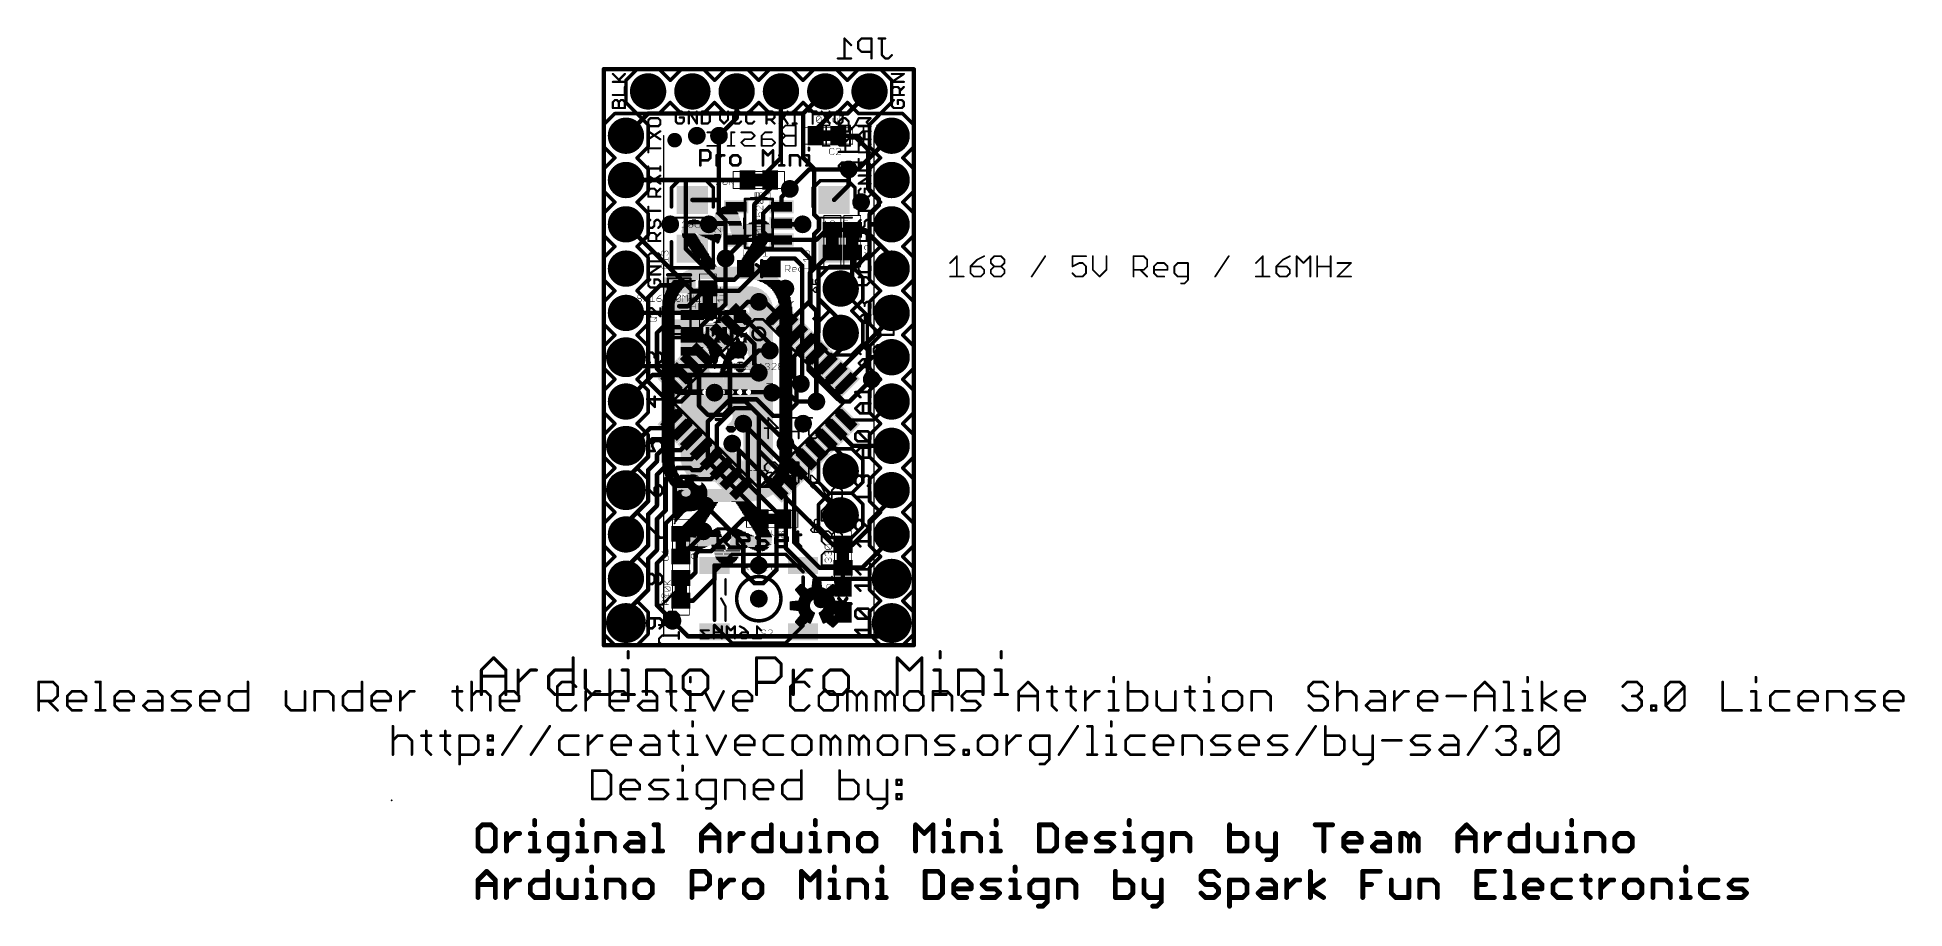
# Model space of a CAD drawing. Extents: x -32 to 75, y -15 to 35.
import ezdxf

# ---------------------------------------------------------------- set-up
doc = ezdxf.new("R2010")
doc.units = 0
for name, color, linetype in [('1', 12, 'CONTINUOUS'), ('16', 132, 'CONTINUOUS'), ('17', 110, 'CONTINUOUS'), ('18', 110, 'CONTINUOUS'), ('20', 53, 'CONTINUOUS'), ('21', 41, 'CONTINUOUS'), ('22', 40, 'CONTINUOUS'), ('23', 53, 'CONTINUOUS'), ('24', 53, 'CONTINUOUS'), ('25', 253, 'CONTINUOUS'), ('26', 253, 'CONTINUOUS'), ('27', 253, 'CONTINUOUS'), ('28', 253, 'CONTINUOUS'), ('29', 253, 'CONTINUOUS'), ('30', 253, 'CONTINUOUS'), ('31', 253, 'CONTINUOUS'), ('32', 253, 'CONTINUOUS'), ('35', 253, 'CONTINUOUS'), ('36', 253, 'CONTINUOUS'), ('39', 12, 'CONTINUOUS'), ('40', 132, 'CONTINUOUS'), ('44', 253, 'CONTINUOUS'), ('51', 53, 'CONTINUOUS'), ('52', 253, 'CONTINUOUS')]:
    doc.layers.add(name, color=color, linetype=linetype)

# ---------------------------------------------------------------- blocks, each defined once
blk = doc.blocks.new('RECT')
blk.add_solid([(-0.5, -0.5), (0.5, -0.5), (-0.5, 0.5), (0.5, 0.5)])
blk = doc.blocks.new('ROUNDP')
at = {"const_width": 0.5}
blk.add_lwpolyline([(0, -0.25, 1), (0, 0.25, 1), (0, -0.25)], format="xyb", dxfattribs=at)
blk = doc.blocks.new('PIE')
at = {"const_width": 0.5}
blk.add_lwpolyline([(0, -0.25, 1), (0, 0.25, 1), (0, -0.25)], format="xyb", dxfattribs=at)
blk = doc.blocks.new('ROUNDV')
at = {"const_width": 0.5}
blk.add_lwpolyline([(0, -0.25, 1), (0, 0.25, 1), (0, -0.25)], format="xyb", dxfattribs=at)

msp = doc.modelspace()

# ---------------------------------------------------------------- linework, layer by layer
at = {"layer": '1'}
for points, const_width in [([(0, 33.02), (17.78, 33.02)], 0.254), ([(0, 0), (0, 33.02)], 0.254), ([(17.78, 33.02), (17.78, 0)], 0.254), ([(11.43, 30.48), (12.7, 31.75)], 0.254), ([(13.97, 30.48), (15.24, 31.75)], 0.254), ([(2.54, 30.48), (1.27, 29.21)], 0.254), ([(11.43, 30.48), (2.54, 30.48)], 0.254), ([(11.43, 27.94), (11.43, 30.48)], 0.254), ([(12.1516, 29.5506), (13.081, 30.48)], 0.254), ([(13.081, 30.48), (13.97, 30.48)], 0.254), ([(6.604, 26.67), (6.604, 29.21)], 0.254), ([(12.1516, 29.21), (12.1516, 29.5506)], 0.254), ([(14.3764, 29.21), (13.4516, 29.21)], 0.254), ([(14.3764, 29.21), (14.605, 29.21)], 0.254), ([(15.1638, 28.4226), (14.3764, 29.21)], 0.254), ([(12.065, 27.305), (11.43, 27.94)], 0.254), ([(15.1638, 26.1874), (15.1638, 28.4226)], 0.254), ([(6.604, 25.527), (6.604, 26.67)], 0.254), ([(6.604, 26.67), (8.24, 26.67)], 0.254), ([(9.54, 26.177), (9.54, 26.67)], 0.254), ([(12.065, 24.6888), (12.065, 27.305)], 0.254), ([(14.0462, 27.2796), (14.0462, 26.3682)], 0.254), ([(8.636, 25.273), (9.54, 26.177)], 0.254), ([(10.1901, 25.6841), (10.668, 26.162)], 0.254), ([(10.1901, 25.1308), (10.1901, 25.6841)], 0.254), ([(14.0462, 26.3682), (13.208, 25.53)], 0.254), ([(15.7734, 25.5778), (15.1638, 26.1874)], 0.254), ([(5.08, 25.527), (5.08, 25.53)], 0.254), ([(6.604, 25.527), (5.08, 25.527)], 0.254), ([(6.604, 24.7548), (6.604, 25.527)], 0.254), ([(6.985, 24.3738), (6.604, 24.7548)], 0.254), ([(8.636, 22.606), (8.636, 25.273)], 0.254), ([(9.144, 24.765), (9.5098, 25.1308)], 0.254), ([(9.144, 23.6982), (9.144, 24.765)], 0.254), ([(9.5098, 25.1308), (10.1901, 25.1308)], 0.254), ([(12.3444, 24.4094), (12.065, 24.6888)], 0.254), ([(15.24, 24.6888), (15.7734, 25.2222)], 0.254), ([(15.24, 24.13), (15.24, 24.6888)], 0.254), ([(15.7734, 25.2222), (15.7734, 25.5778)], 0.254), ([(6.985, 23.2308), (6.985, 24.3738)], 0.254), ([(9.4996, 23.3426), (9.144, 23.6982)], 0.254), ([(11.4046, 24.13), (10.16, 24.13)], 0.254), ([(12.065, 23.5712), (12.3444, 23.8506)], 0.254), ([(12.065, 21.59), (12.065, 23.5712)], 0.254), ([(12.3444, 23.8506), (12.3444, 24.4094)], 0.254), ([(15.24, 24.13), (16.51, 24.13)], 0.254), ([(15.24, 22.479), (15.24, 24.13)], 0.254), ([(6.985, 23.2308), (7.5899, 23.2308)], 0.254), ([(6.985, 22.1742), (6.985, 23.2308)], 0.254), ([(8.128, 22.098), (8.636, 22.606)], 0.254), ([(10.0783, 23.3426), (9.4996, 23.3426)], 0.254), ([(10.0783, 23.3426), (10.1901, 23.2308)], 0.254), ([(14.478, 21.717), (15.24, 22.479)], 0.254), ([(6.985, 19.558), (6.985, 22.1742)], 0.254), ([(8.128, 21.59), (8.128, 22.098)], 0.254), ([(8.14, 21.59), (8.128, 21.59)], 0.254), ([(11.811, 21.336), (12.065, 21.59)], 0.254), ([(11.811, 19.7194), (11.811, 21.336)], 0.254), ([(12.319, 21.082), (12.954, 21.717)], 0.2032), ([(12.954, 21.717), (14.478, 21.717)], 0.2032), ([(2.54, 19.939), (3.232, 20.631)], 0.254), ([(3.232, 20.631), (4.318, 20.631)], 0.254), ([(4.826, 19.431), (5.857, 20.462)], 0.254), ([(5.857, 20.462), (5.969, 20.462)], 0.254), ([(12.319, 17.9647), (12.319, 21.082)], 0.254), ([(2.54, 15.113), (2.54, 19.939)], 0.254), ([(4.318, 19.431), (4.826, 19.431)], 0.254), ([(5.954, 19.162), (5.969, 19.177)], 0.254), ([(5.969, 19.162), (5.954, 19.162)], 0.254), ([(5.969, 19.177), (6.604, 19.177)], 0.254), ([(5.969, 18.669), (5.969, 19.162)], 0.254), ([(6.604, 19.177), (6.985, 19.558)], 0.254), ([(8.89, 19.685), (9.2456, 19.685)], 0.254), ([(9.2456, 19.685), (9.9454, 18.9852)], 0.254), ([(10.5111, 18.4195), (11.811, 19.7194)], 0.254), ([(3.048, 17.907), (3.372, 18.231)], 0.254), ([(3.372, 18.231), (4.318, 18.231)], 0.254), ([(5.588, 18.288), (5.969, 18.669)], 0.254), ([(5.588, 17.8122), (5.588, 18.288)], 0.254), ([(7.9083, 17.78), (7.2689, 18.4195)], 0.254), ([(9.525, 17.2947), (7.8346, 18.9852)], 0.254), ([(13.3395, 15.5911), (16.51, 18.7616)], 0.254), ([(16.51, 18.7616), (16.51, 19.05)], 0.254), ([(3.048, 15.8521), (3.048, 17.907)], 0.254), ([(6.1121, 17.2881), (5.588, 17.8122)], 0.254), ([(6.1121, 17.2881), (6.096, 17.272)], 0.254), ([(6.1375, 17.2882), (6.1121, 17.2881)], 0.254), ([(7.239, 16.1866), (6.1375, 17.2882)], 0.254), ([(6.7032, 17.8539), (7.62, 16.937)], 0.254), ([(8.128, 17.78), (7.9083, 17.78)], 0.254), ([(8.636, 17.272), (8.128, 17.78)], 0.254), ([(8.636, 16.129), (8.636, 17.272)], 0.254), ([(9.525, 16.891), (9.525, 17.2947)], 0.254), ([(10.414, 17.1911), (11.0768, 17.8539)], 0.254), ([(10.414, 14.986), (10.414, 17.1911)], 0.254), ([(10.922, 16.5677), (11.6425, 17.2882)], 0.254), ([(11.6425, 17.2882), (12.319, 17.9647)], 0.254), ([(13.589, 16.9719), (13.589, 17.907)], 0.254), ([(5.461, 15.7018), (5.0061, 16.1568)], 0.254), ([(7.239, 13.97), (7.239, 16.1866)], 0.254), ([(9.144, 15.621), (8.636, 16.129)], 0.254), ([(10.922, 15.367), (10.922, 16.5677)], 0.254), ([(12.2082, 16.7225), (11.7348, 16.2491)], 0.254), ([(11.7348, 16.2491), (11.7348, 15.7988)], 0.254), ([(12.7739, 16.1568), (13.589, 16.9719)], 0.254), ([(13.9052, 15.0254), (15.3898, 16.51)], 0.254), ([(15.3898, 16.51), (16.51, 16.51)], 0.254), ([(3.683, 13.97), (2.54, 15.113)], 0.254), ([(3.8748, 15.0254), (3.048, 15.8521)], 0.254), ([(4.953, 15.0785), (4.4405, 15.5911)], 0.254), ([(4.953, 14.478), (4.953, 15.0785)], 0.254), ([(5.461, 13.716), (5.461, 15.7018)], 0.254), ([(8.89, 15.621), (9.144, 15.621)], 0.254), ([(10.541, 14.478), (10.414, 14.986)], 0.254), ([(11.303, 14.986), (10.922, 15.367)], 0.254), ([(11.7348, 15.7988), (13.4366, 14.097)], 0.254), ([(14.097, 13.97), (15.367, 15.24)], 0.254), ([(4.445, 13.97), (3.683, 13.97)], 0.254), ([(4.445, 13.97), (4.953, 14.478)], 0.254), ([(7.239, 13.97), (7.239, 13.589)], 0.254), ([(8.128, 13.97), (7.239, 13.97)], 0.254), ([(8.89, 13.208), (8.128, 13.97)], 0.254), ([(11.049, 13.97), (10.541, 14.478)], 0.254), ([(12.192, 13.97), (11.049, 13.97)], 0.254), ([(13.4366, 14.097), (13.462, 14.097)], 0.254), ([(13.462, 14.097), (13.589, 13.97)], 0.254), ([(13.589, 13.97), (14.097, 13.97)], 0.254), ([(15.4545, 12.9145), (16.51, 13.97)], 0.2032), ([(3.4062, 12.446), (3.8748, 12.9146)], 0.254), ([(5.969, 13.208), (5.461, 13.716)], 0.254), ([(6.858, 13.208), (5.969, 13.208)], 0.254), ([(7.239, 13.589), (6.858, 13.208)], 0.254), ([(8.89, 11.0491), (8.89, 13.208)], 0.254), ([(13.9052, 12.9146), (15.4545, 12.9145)], 0.2032), ([(1.651, 11.43), (2.667, 12.446)], 0.254), ([(2.54, 11.557), (2.794, 11.811)], 0.254), ([(2.667, 12.446), (3.4062, 12.446)], 0.254), ([(2.794, 11.811), (3.9026, 11.811)], 0.254), ([(3.9026, 11.811), (4.4405, 12.3489)], 0.254), ([(4.3989, 11.176), (5.0061, 11.7832)], 0.254), ([(8.001, 12.7), (8.255, 12.446)], 0.254), ([(8.255, 12.446), (8.255, 9.3752)], 0.254), ([(13.589, 10.968), (12.7739, 11.7832)], 0.254), ([(13.3395, 12.3489), (14.2583, 11.43)], 0.254), ([(1.27, 11.43), (1.651, 11.43)], 0.254), ([(1.27, 9.525), (2.54, 10.795)], 0.254), ([(2.54, 10.795), (2.54, 11.557)], 0.254), ([(3.048, 10.922), (3.302, 11.176)], 0.254), ([(3.048, 10.541), (3.048, 10.922)], 0.254), ([(3.302, 11.176), (4.3989, 11.176)], 0.254), ([(3.556, 10.541), (3.683, 10.668)], 0.254), ([(3.683, 10.668), (5.0223, 10.668)], 0.254), ([(5.0223, 10.668), (5.5718, 11.2175)], 0.254), ([(5.5187, 10.033), (6.1375, 10.6518)], 0.254), ([(7.747, 11.176), (7.366, 11.557)], 0.254), ([(7.747, 9.9986), (7.747, 11.176)], 0.254), ([(8.9362, 11.0953), (8.89, 11.1415)], 0.254), ([(8.89, 11.0491), (8.9362, 11.0953)], 0.254), ([(8.89, 7.239), (8.89, 11.0491)], 0.254), ([(8.9362, 11.0953), (10.5111, 9.5205)], 0.254), ([(10.414, 11.557), (10.7372, 11.557)], 0.254), ([(10.7372, 11.557), (11.6425, 10.6518)], 0.254), ([(13.589, 9.9822), (13.589, 10.968)], 0.254), ([(14.2583, 11.43), (16.51, 11.43)], 0.254), ([(1.27, 8.89), (1.27, 9.525)], 0.254), ([(2.54, 10.033), (3.048, 10.541)], 0.254), ([(2.54, 8.255), (2.54, 10.033)], 0.254), ([(3.048, 9.779), (3.556, 10.287)], 0.254), ([(3.048, 8.001), (3.048, 9.779)], 0.254), ([(3.556, 10.287), (3.556, 10.541)], 0.254), ([(3.556, 9.525), (4.191, 10.16)], 0.254), ([(3.556, 7.747), (3.556, 9.525)], 0.254), ([(4.064, 9.271), (4.445, 9.652)], 0.254), ([(4.191, 10.16), (4.953, 10.16)], 0.254), ([(4.445, 9.652), (4.826, 9.652)], 0.254), ([(4.826, 9.652), (4.953, 9.525)], 0.254), ([(4.953, 10.16), (5.08, 10.033)], 0.254), ([(4.953, 9.525), (6.1421, 9.525)], 0.254), ([(5.08, 10.033), (5.5187, 10.033)], 0.254), ([(6.1421, 9.525), (6.7032, 10.0861)], 0.254), ([(7.2689, 9.5205), (7.747, 9.9986)], 0.254), ([(11.0768, 10.0861), (13.589, 7.5738)], 0.254), ([(1.27, 8.89), (1.27, 9.1784)], 0.254), ([(4.064, 7.493), (4.064, 9.271)], 0.254), ([(8.255, 9.3752), (7.8346, 8.9548)], 0.254), ([(9.9454, 8.9548), (13.1701, 5.73)], 0.254), ([(16.51, 8.382), (16.51, 8.89)], 0.254), ([(1.27, 6.985), (2.54, 8.255)], 0.254), ([(2.54, 7.493), (3.048, 8.001)], 0.254), ([(2.54, 5.715), (2.54, 7.493)], 0.254), ([(3.048, 7.239), (3.556, 7.747)], 0.254), ([(3.556, 6.985), (4.064, 7.493)], 0.254), ([(4.4196, 6.5786), (5.842, 8.001)], 0.254), ([(9.002, 7.239), (9.002, 7.508)], 0.254), ([(13.589, 7.5738), (13.589, 7.4422)], 0.254), ([(15.24, 7.112), (16.51, 8.382)], 0.254), ([(1.27, 6.35), (1.27, 6.985)], 0.254), ([(3.048, 5.461), (3.048, 7.239)], 0.254), ([(3.556, 5.207), (3.556, 6.985)], 0.254), ([(4.4196, 6.3904), (4.4196, 6.5786)], 0.254), ([(4.4196, 5.0904), (5.715, 6.3858)], 0.254), ([(5.715, 6.3858), (5.715, 6.5278)], 0.254), ([(6.1468, 5.3848), (8.001, 7.239)], 0.254), ([(8.001, 7.239), (9.002, 7.239)], 0.254), ([(9.002, 7.239), (8.89, 7.239)], 0.254), ([(14.239, 5.73), (15.24, 6.731)], 0.254), ([(15.24, 6.731), (15.24, 7.112)], 0.254), ([(1.27, 4.445), (2.54, 5.715)], 0.254), ([(2.54, 4.953), (3.048, 5.461)], 0.254), ([(5.2578, 5.207), (5.4356, 5.3848)], 0.254), ([(5.4356, 5.3848), (6.1468, 5.3848)], 0.254), ([(13.1701, 5.73), (13.716, 5.73)], 0.254), ([(13.716, 5.73), (14.239, 5.73)], 0.254), ([(1.27, 3.81), (1.27, 4.445)], 0.254), ([(2.54, 3.175), (2.54, 4.953)], 0.254), ([(3.048, 4.699), (3.556, 5.207)], 0.254), ([(3.048, 2.286), (3.048, 4.699)], 0.254), ([(4.9784, 3.8862), (5.2578, 4.1656)], 0.254), ([(5.2578, 4.1656), (5.2578, 5.207)], 0.254), ([(6.35, 4.572), (8.89, 4.572)], 0.254), ([(6.35, 3.7846), (6.35, 4.572)], 0.254), ([(8.89, 4.572), (11.43, 4.572)], 0.254), ([(13.716, 3.29), (13.716, 4.43)], 0.254), ([(1.27, 1.905), (2.54, 3.175)], 0.254), ([(4.4196, 3.8504), (4.4554, 3.8862)], 0.254), ([(4.4554, 3.8862), (4.9784, 3.8862)], 0.254), ([(5.1158, 2.5504), (6.35, 3.7846)], 0.254), ([(3.937, 1.397), (3.048, 2.286)], 0.254), ([(4.4196, 2.5504), (5.1158, 2.5504)], 0.254), ([(1.27, 1.27), (1.27, 1.905)], 0.254), ([(17.78, 0), (0, 0)], 0.254)]:
    msp.add_lwpolyline(points, dxfattribs=dict(at, const_width=const_width))
for points, const_width in [([(0, 33.0835, 1), (0, 32.9565)], 0.127), ([(0.0635, 33.02, 1), (-0.0635, 33.02)], 0.127), ([(17.8435, 33.02, 1), (17.7165, 33.02)], 0.127), ([(17.78, 32.9565, 1), (17.78, 33.0835)], 0.127), ([(12.7449, 31.7051, 1), (12.6551, 31.7949)], 0.127), ([(15.2849, 31.7051, 1), (15.1951, 31.7949)], 0.127), ([(2.54, 30.5435, 1), (2.54, 30.4165)], 0.127), ([(2.5849, 30.4351, 1), (2.4951, 30.5249)], 0.127), ([(11.4935, 30.48, 1), (11.3665, 30.48)], 0.127), ([(11.3851, 30.5249, 1), (11.4749, 30.4351)], 0.127), ([(11.43, 30.4165, 1), (11.43, 30.5435)], 0.127), ([(13.081, 30.5435, 1), (13.081, 30.4165)], 0.127), ([(13.1259, 30.4351, 1), (13.0361, 30.5249)], 0.127), ([(13.9251, 30.5249, 1), (14.0149, 30.4351)], 0.127), ([(13.97, 30.4165, 1), (13.97, 30.5435)], 0.127), ([(1.2251, 29.2549, 1), (1.3149, 29.1651)], 0.127), ([(6.6675, 29.21, 1), (6.5405, 29.21)], 0.127), ([(12.2151, 29.5506, 1), (12.0881, 29.5506)], 0.127), ([(12.1067, 29.5955, 1), (12.1965, 29.5057)], 0.127), ([(12.0881, 29.21, 1), (12.2151, 29.21)], 0.127), ([(13.4516, 29.2735, 1), (13.4516, 29.1465)], 0.127), ([(14.3764, 29.2735, 1), (14.3764, 29.1465)], 0.127), ([(14.4213, 29.2549, 1), (14.3315, 29.1651)], 0.127), ([(14.3764, 29.1465, 1), (14.3764, 29.2735)], 0.127), ([(14.605, 29.1465, 1), (14.605, 29.2735)], 0.127), ([(11.4749, 27.9849, 1), (11.3851, 27.8951)], 0.127), ([(11.3665, 27.94, 1), (11.4935, 27.94)], 0.127), ([(15.2273, 28.4226, 1), (15.1003, 28.4226)], 0.127), ([(15.1189, 28.3777, 1), (15.2087, 28.4675)], 0.127), ([(6.6675, 26.67, 1), (6.5405, 26.67)], 0.127), ([(6.604, 26.7335, 1), (6.604, 26.6065)], 0.127), ([(8.24, 26.6065, 1), (8.24, 26.7335)], 0.127), ([(9.6035, 26.67, 1), (9.4765, 26.67)], 0.127), ([(12.1285, 27.305, 1), (12.0015, 27.305)], 0.127), ([(12.0201, 27.2601, 1), (12.1099, 27.3499)], 0.127), ([(14.1097, 27.2796, 1), (13.9827, 27.2796)], 0.127), ([(6.5405, 26.67, 1), (6.6675, 26.67)], 0.127), ([(9.4765, 26.177, 1), (9.6035, 26.177)], 0.127), ([(9.5849, 26.1321, 1), (9.4951, 26.2219)], 0.127), ([(10.2536, 25.6841, 1), (10.1266, 25.6841)], 0.127), ([(10.1452, 25.729, 1), (10.235, 25.6392)], 0.127), ([(10.7129, 26.1171, 1), (10.6231, 26.2069)], 0.127), ([(13.9827, 26.3682, 1), (14.1097, 26.3682)], 0.127), ([(14.0911, 26.3233, 1), (14.0013, 26.4131)], 0.127), ([(15.2087, 26.2323, 1), (15.1189, 26.1425)], 0.127), ([(15.1003, 26.1874, 1), (15.2273, 26.1874)], 0.127), ([(5.1435, 25.53, 1), (5.0165, 25.53)], 0.127), ([(5.08, 25.5905, 1), (5.08, 25.4635)], 0.127), ([(5.0165, 25.527, 1), (5.1435, 25.527)], 0.127), ([(6.6675, 25.527, 1), (6.5405, 25.527)], 0.127), ([(6.5405, 25.527, 1), (6.6675, 25.527)], 0.127), ([(6.6489, 24.7997, 1), (6.5591, 24.7099)], 0.127), ([(6.5405, 24.7548, 1), (6.6675, 24.7548)], 0.127), ([(6.604, 25.4635, 1), (6.604, 25.5905)], 0.127), ([(8.6995, 25.273, 1), (8.5725, 25.273)], 0.127), ([(8.5911, 25.3179, 1), (8.6809, 25.2281)], 0.127), ([(9.2075, 24.765, 1), (9.0805, 24.765)], 0.127), ([(9.0991, 24.8099, 1), (9.1889, 24.7201)], 0.127), ([(9.5098, 25.1943, 1), (9.5098, 25.0673)], 0.127), ([(9.5547, 25.0859, 1), (9.4649, 25.1757)], 0.127), ([(10.1266, 25.1308, 1), (10.2536, 25.1308)], 0.127), ([(10.1901, 25.0673, 1), (10.1901, 25.1943)], 0.127), ([(12.1099, 24.7337, 1), (12.0201, 24.6439)], 0.127), ([(12.0015, 24.6888, 1), (12.1285, 24.6888)], 0.127), ([(13.1631, 25.5749, 1), (13.2529, 25.4851)], 0.127), ([(15.3035, 24.6888, 1), (15.1765, 24.6888)], 0.127), ([(15.1951, 24.7337, 1), (15.2849, 24.6439)], 0.127), ([(15.8369, 25.5778, 1), (15.7099, 25.5778)], 0.127), ([(15.7099, 25.2222, 1), (15.8369, 25.2222)], 0.127), ([(15.7285, 25.5329, 1), (15.8183, 25.6227)], 0.127), ([(15.8183, 25.1773, 1), (15.7285, 25.2671)], 0.127), ([(7.0485, 24.3738, 1), (6.9215, 24.3738)], 0.127), ([(6.9401, 24.3289, 1), (7.0299, 24.4187)], 0.127), ([(9.1889, 23.7431, 1), (9.0991, 23.6533)], 0.127), ([(9.0805, 23.6982, 1), (9.2075, 23.6982)], 0.127), ([(10.16, 24.1935, 1), (10.16, 24.0665)], 0.127), ([(11.4046, 24.0665, 1), (11.4046, 24.1935)], 0.127), ([(12.1285, 23.5712, 1), (12.0015, 23.5712)], 0.127), ([(12.0201, 23.6161, 1), (12.1099, 23.5263)], 0.127), ([(12.4079, 24.4094, 1), (12.2809, 24.4094)], 0.127), ([(12.2809, 23.8506, 1), (12.4079, 23.8506)], 0.127), ([(12.2995, 24.3645, 1), (12.3893, 24.4543)], 0.127), ([(12.3893, 23.8057, 1), (12.2995, 23.8955)], 0.127), ([(15.24, 24.1935, 1), (15.24, 24.0665)], 0.127), ([(15.3035, 24.13, 1), (15.1765, 24.13)], 0.127), ([(15.1765, 24.13, 1), (15.3035, 24.13)], 0.127), ([(16.51, 24.0665, 1), (16.51, 24.1935)], 0.127), ([(6.985, 23.2943, 1), (6.985, 23.1673)], 0.127), ([(7.0485, 23.2308, 1), (6.9215, 23.2308)], 0.127), ([(6.9215, 23.2308, 1), (7.0485, 23.2308)], 0.127), ([(7.5899, 23.1673, 1), (7.5899, 23.2943)], 0.127), ([(8.5725, 22.606, 1), (8.6995, 22.606)], 0.127), ([(8.6809, 22.5611, 1), (8.5911, 22.6509)], 0.127), ([(9.4996, 23.4061, 1), (9.4996, 23.2791)], 0.127), ([(9.4547, 23.2977, 1), (9.5445, 23.3875)], 0.127), ([(10.1232, 23.3875, 1), (10.0334, 23.2977)], 0.127), ([(10.0783, 23.2791, 1), (10.0783, 23.4061)], 0.127), ([(10.1452, 23.1859, 1), (10.235, 23.2757)], 0.127), ([(15.1765, 22.479, 1), (15.3035, 22.479)], 0.127), ([(15.2849, 22.4341, 1), (15.1951, 22.5239)], 0.127), ([(7.0485, 22.1742, 1), (6.9215, 22.1742)], 0.127), ([(6.9215, 22.1742, 1), (7.0485, 22.1742)], 0.127), ([(8.1915, 22.098, 1), (8.0645, 22.098)], 0.127), ([(8.0831, 22.1429, 1), (8.1729, 22.0531)], 0.127), ([(8.128, 21.6535, 1), (8.128, 21.5265)], 0.127), ([(8.0645, 21.59, 1), (8.1915, 21.59)], 0.127), ([(8.14, 21.5265, 1), (8.14, 21.6535)], 0.127), ([(11.8745, 21.336, 1), (11.7475, 21.336)], 0.127), ([(11.7661, 21.3809, 1), (11.8559, 21.2911)], 0.127), ([(12.0015, 21.59, 1), (12.1285, 21.59)], 0.127), ([(12.1099, 21.5451, 1), (12.0201, 21.6349)], 0.127), ([(12.954, 21.7678, 1), (12.954, 21.6662)], 0.1016), ([(12.9899, 21.6811, 1), (12.9181, 21.7529)], 0.1016), ([(14.4331, 21.7619, 1), (14.5229, 21.6721)], 0.127), ([(14.478, 21.6662, 1), (14.478, 21.7678)], 0.1016), ([(3.232, 20.6945, 1), (3.232, 20.5675)], 0.127), ([(3.2769, 20.5861, 1), (3.1871, 20.6759)], 0.127), ([(4.318, 20.5675, 1), (4.318, 20.6945)], 0.127), ([(5.857, 20.5255, 1), (5.857, 20.3985)], 0.127), ([(5.9019, 20.4171, 1), (5.8121, 20.5069)], 0.127), ([(5.969, 20.3985, 1), (5.969, 20.5255)], 0.127), ([(12.3825, 21.082, 1), (12.2555, 21.082)], 0.127), ([(12.2831, 21.1179, 1), (12.3549, 21.0461)], 0.1016), ([(2.6035, 19.939, 1), (2.4765, 19.939)], 0.127), ([(2.4951, 19.9839, 1), (2.5849, 19.8941)], 0.127), ([(4.318, 19.4945, 1), (4.318, 19.3675)], 0.127), ([(4.7811, 19.4759, 1), (4.8709, 19.3861)], 0.127), ([(4.826, 19.3675, 1), (4.826, 19.4945)], 0.127), ([(5.954, 19.2255, 1), (5.954, 19.0985)], 0.127), ([(5.969, 19.2405, 1), (5.969, 19.1135)], 0.127), ([(6.0325, 19.162, 1), (5.9055, 19.162)], 0.127), ([(6.0139, 19.1321, 1), (5.9241, 19.2219)], 0.127), ([(5.969, 19.0985, 1), (5.969, 19.2255)], 0.127), ([(6.5591, 19.2219, 1), (6.6489, 19.1321)], 0.127), ([(6.604, 19.1135, 1), (6.604, 19.2405)], 0.127), ([(6.9215, 19.558, 1), (7.0485, 19.558)], 0.127), ([(7.0299, 19.5131, 1), (6.9401, 19.6029)], 0.127), ([(8.89, 19.7485, 1), (8.89, 19.6215)], 0.127), ([(9.2905, 19.7299, 1), (9.2007, 19.6401)], 0.127), ([(9.2456, 19.6215, 1), (9.2456, 19.7485)], 0.127), ([(11.7475, 19.7194, 1), (11.8745, 19.7194)], 0.127), ([(11.8559, 19.6745, 1), (11.7661, 19.7643)], 0.127), ([(3.372, 18.2945, 1), (3.372, 18.1675)], 0.127), ([(3.4169, 18.1861, 1), (3.3271, 18.2759)], 0.127), ([(4.318, 18.1675, 1), (4.318, 18.2945)], 0.127), ([(5.6515, 18.288, 1), (5.5245, 18.288)], 0.127), ([(5.5431, 18.3329, 1), (5.6329, 18.2431)], 0.127), ([(5.9091, 19.2069, 1), (5.9989, 19.1171)], 0.127), ([(5.9055, 18.669, 1), (6.0325, 18.669)], 0.127), ([(6.0139, 18.6241, 1), (5.9241, 18.7139)], 0.127), ([(7.3138, 18.4644, 1), (7.224, 18.3746)], 0.127), ([(7.8795, 19.0301, 1), (7.7897, 18.9403)], 0.127), ([(9.9005, 18.9403, 1), (9.9903, 19.0301)], 0.127), ([(10.4662, 18.4644, 1), (10.556, 18.3746)], 0.127), ([(16.5735, 19.05, 1), (16.4465, 19.05)], 0.127), ([(16.4465, 18.7616, 1), (16.5735, 18.7616)], 0.127), ([(16.5549, 18.7167, 1), (16.4651, 18.8065)], 0.127), ([(3.1115, 17.907, 1), (2.9845, 17.907)], 0.127), ([(3.0031, 17.9519, 1), (3.0929, 17.8621)], 0.127), ([(5.6329, 17.8571, 1), (5.5431, 17.7673)], 0.127), ([(5.5245, 17.8122, 1), (5.6515, 17.8122)], 0.127), ([(6.0511, 17.3169, 1), (6.1409, 17.2271)], 0.127), ([(6.1119, 17.3516, 1), (6.1123, 17.2246)], 0.127), ([(6.157, 17.2432, 1), (6.0672, 17.333)], 0.127), ([(6.0672, 17.2432, 1), (6.157, 17.333)], 0.127), ([(6.1824, 17.3331, 1), (6.0926, 17.2433)], 0.127), ([(6.1377, 17.2247, 1), (6.1373, 17.3517)], 0.127), ([(6.7481, 17.8988, 1), (6.6583, 17.809)], 0.127), ([(7.9083, 17.8435, 1), (7.9083, 17.7165)], 0.127), ([(7.8634, 17.7351, 1), (7.9532, 17.8249)], 0.127), ([(8.1729, 17.8249, 1), (8.0831, 17.7351)], 0.127), ([(8.128, 17.7165, 1), (8.128, 17.8435)], 0.127), ([(8.6995, 17.272, 1), (8.5725, 17.272)], 0.127), ([(8.5911, 17.2271, 1), (8.6809, 17.3169)], 0.127), ([(9.5885, 17.2947, 1), (9.4615, 17.2947)], 0.127), ([(9.4801, 17.2498, 1), (9.5699, 17.3396)], 0.127), ([(10.4775, 17.1911, 1), (10.3505, 17.1911)], 0.127), ([(10.3691, 17.236, 1), (10.4589, 17.1462)], 0.127), ([(11.1217, 17.809, 1), (11.0319, 17.8988)], 0.127), ([(11.5976, 17.3331, 1), (11.6874, 17.2433)], 0.127), ([(11.6874, 17.2433, 1), (11.5976, 17.3331)], 0.127), ([(12.2555, 17.9647, 1), (12.3825, 17.9647)], 0.127), ([(12.3639, 17.9198, 1), (12.2741, 18.0096)], 0.127), ([(13.6525, 17.907, 1), (13.5255, 17.907)], 0.127), ([(5.0511, 16.2017, 1), (4.9612, 16.1119)], 0.127), ([(7.3025, 16.1866, 1), (7.1755, 16.1866)], 0.127), ([(7.1941, 16.1417, 1), (7.2839, 16.2315)], 0.127), ([(7.5751, 16.8921, 1), (7.6649, 16.9819)], 0.127), ([(8.6809, 16.1739, 1), (8.5911, 16.0841)], 0.127), ([(8.5725, 16.129, 1), (8.6995, 16.129)], 0.127), ([(9.4615, 16.891, 1), (9.5885, 16.891)], 0.127), ([(10.9855, 16.5677, 1), (10.8585, 16.5677)], 0.127), ([(10.8771, 16.6126, 1), (10.9669, 16.5228)], 0.127), ([(11.7983, 16.2491, 1), (11.6713, 16.2491)], 0.127), ([(11.6899, 16.294, 1), (11.7797, 16.2042)], 0.127), ([(12.2531, 16.6776, 1), (12.1633, 16.7674)], 0.127), ([(12.729, 16.2017, 1), (12.8188, 16.1119)], 0.127), ([(13.5255, 16.9719, 1), (13.6525, 16.9719)], 0.127), ([(13.6339, 16.927, 1), (13.5441, 17.0168)], 0.127), ([(15.3898, 16.5735, 1), (15.3898, 16.4465)], 0.127), ([(15.4347, 16.4651, 1), (15.3449, 16.5549)], 0.127), ([(16.51, 16.4465, 1), (16.51, 16.5735)], 0.127), ([(2.5849, 15.1579, 1), (2.4951, 15.0681)], 0.127), ([(2.4765, 15.113, 1), (2.6035, 15.113)], 0.127), ([(3.0929, 15.897, 1), (3.0031, 15.8072)], 0.127), ([(2.9845, 15.8521, 1), (3.1115, 15.8521)], 0.127), ([(3.8299, 14.9805, 1), (3.9197, 15.0703)], 0.127), ([(4.4854, 15.636, 1), (4.3956, 15.5462)], 0.127), ([(5.0165, 15.0785, 1), (4.8895, 15.0785)], 0.127), ([(4.9081, 15.0336, 1), (4.9979, 15.1234)], 0.127), ([(5.5245, 15.7018, 1), (5.3975, 15.7018)], 0.127), ([(5.4161, 15.6569, 1), (5.5059, 15.7467)], 0.127), ([(8.89, 15.6845, 1), (8.89, 15.5575)], 0.127), ([(9.0991, 15.5761, 1), (9.1889, 15.6659)], 0.127), ([(9.144, 15.5575, 1), (9.144, 15.6845)], 0.127), ([(10.4756, 15.0014, 1), (10.3524, 14.9706)], 0.127), ([(10.3505, 14.986, 1), (10.4775, 14.986)], 0.127), ([(10.9669, 15.4119, 1), (10.8771, 15.3221)], 0.127), ([(10.8585, 15.367, 1), (10.9855, 15.367)], 0.127), ([(11.2581, 14.9411, 1), (11.3479, 15.0309)], 0.127), ([(11.7797, 15.8437, 1), (11.6899, 15.7539)], 0.127), ([(11.6713, 15.7988, 1), (11.7983, 15.7988)], 0.127), ([(13.2946, 15.636, 1), (13.3844, 15.5462)], 0.127), ([(13.8603, 15.0703, 1), (13.9501, 14.9805)], 0.127), ([(15.4119, 15.1951, 1), (15.3221, 15.2849)], 0.127), ([(3.683, 14.0335, 1), (3.683, 13.9065)], 0.127), ([(3.6381, 13.9251, 1), (3.7279, 14.0149)], 0.127), ([(4.4001, 14.0149, 1), (4.4899, 13.9251)], 0.127), ([(4.445, 13.9065, 1), (4.445, 14.0335)], 0.127), ([(4.8895, 14.478, 1), (5.0165, 14.478)], 0.127), ([(4.9979, 14.4331, 1), (4.9081, 14.5229)], 0.127), ([(7.3025, 13.97, 1), (7.1755, 13.97)], 0.127), ([(7.239, 14.0335, 1), (7.239, 13.9065)], 0.127), ([(7.1755, 13.97, 1), (7.3025, 13.97)], 0.127), ([(8.1729, 14.0149, 1), (8.0831, 13.9251)], 0.127), ([(8.128, 13.9065, 1), (8.128, 14.0335)], 0.127), ([(10.5859, 14.5229, 1), (10.4961, 14.4331)], 0.127), ([(10.4794, 14.4626, 1), (10.6026, 14.4934)], 0.127), ([(11.049, 14.0335, 1), (11.049, 13.9065)], 0.127), ([(11.0041, 13.9251, 1), (11.0939, 14.0149)], 0.127), ([(12.192, 13.9065, 1), (12.192, 14.0335)], 0.127), ([(13.4366, 14.1605, 1), (13.4366, 14.0335)], 0.127), ([(13.3917, 14.0521, 1), (13.4815, 14.1419)], 0.127), ([(13.5069, 14.1419, 1), (13.4171, 14.0521)], 0.127), ([(13.462, 14.0335, 1), (13.462, 14.1605)], 0.127), ([(13.589, 14.0335, 1), (13.589, 13.9065)], 0.127), ([(13.5441, 13.9251, 1), (13.6339, 14.0149)], 0.127), ([(14.0521, 14.0149, 1), (14.1419, 13.9251)], 0.127), ([(14.097, 13.9065, 1), (14.097, 14.0335)], 0.127), ([(16.5459, 13.9341, 1), (16.4741, 14.0059)], 0.1016), ([(3.9197, 12.8697, 1), (3.8299, 12.9595)], 0.127), ([(5.5059, 13.7609, 1), (5.4161, 13.6711)], 0.127), ([(5.3975, 13.716, 1), (5.5245, 13.716)], 0.127), ([(5.969, 13.2715, 1), (5.969, 13.1445)], 0.127), ([(5.9241, 13.1631, 1), (6.0139, 13.2529)], 0.127), ([(6.8131, 13.2529, 1), (6.9029, 13.1631)], 0.127), ([(6.858, 13.1445, 1), (6.858, 13.2715)], 0.127), ([(7.1755, 13.589, 1), (7.3025, 13.589)], 0.127), ([(7.2839, 13.5441, 1), (7.1941, 13.6339)], 0.127), ([(8.9535, 13.208, 1), (8.8265, 13.208)], 0.127), ([(8.8451, 13.1631, 1), (8.9349, 13.2529)], 0.127), ([(13.9052, 12.9654, 1), (13.9052, 12.8638)], 0.1016), ([(15.4186, 12.9504, 1), (15.4904, 12.8786)], 0.1016), ([(15.4545, 12.8637, 1), (15.4545, 12.9653)], 0.1016), ([(2.667, 12.5095, 1), (2.667, 12.3825)], 0.127), ([(2.7119, 12.4011, 1), (2.6221, 12.4909)], 0.127), ([(2.794, 11.8745, 1), (2.794, 11.7475)], 0.127), ([(2.8389, 11.7661, 1), (2.7491, 11.8559)], 0.127), ([(3.3613, 12.4909, 1), (3.4511, 12.4011)], 0.127), ([(3.4062, 12.3825, 1), (3.4062, 12.5095)], 0.127), ([(3.8577, 11.8559, 1), (3.9475, 11.7661)], 0.127), ([(3.9026, 11.7475, 1), (3.9026, 11.8745)], 0.127), ([(4.4854, 12.304, 1), (4.3956, 12.3938)], 0.127), ([(5.051, 11.7383, 1), (4.9612, 11.8281)], 0.127), ([(8.0459, 12.7449, 1), (7.9561, 12.6551)], 0.127), ([(8.3185, 12.446, 1), (8.1915, 12.446)], 0.127), ([(8.2101, 12.4011, 1), (8.2999, 12.4909)], 0.127), ([(12.8188, 11.8281, 1), (12.729, 11.7383)], 0.127), ([(13.3844, 12.3938, 1), (13.2946, 12.304)], 0.127), ([(1.27, 11.4935, 1), (1.27, 11.3665)], 0.127), ([(1.6061, 11.4749, 1), (1.6959, 11.3851)], 0.127), ([(1.651, 11.3665, 1), (1.651, 11.4935)], 0.127), ([(2.6035, 11.557, 1), (2.4765, 11.557)], 0.127), ([(2.4951, 11.6019, 1), (2.5849, 11.5121)], 0.127), ([(2.4765, 10.795, 1), (2.6035, 10.795)], 0.127), ([(2.5849, 10.7501, 1), (2.4951, 10.8399)], 0.127), ([(3.1115, 10.922, 1), (2.9845, 10.922)], 0.127), ([(3.0031, 10.9669, 1), (3.0929, 10.8771)], 0.127), ([(3.302, 11.2395, 1), (3.302, 11.1125)], 0.127), ([(3.3469, 11.1311, 1), (3.2571, 11.2209)], 0.127), ([(3.683, 10.7315, 1), (3.683, 10.6045)], 0.127), ([(3.7279, 10.6231, 1), (3.6381, 10.7129)], 0.127), ([(4.354, 11.2209, 1), (4.4438, 11.1311)], 0.127), ([(4.3989, 11.1125, 1), (4.3989, 11.2395)], 0.127), ([(4.9774, 10.7129, 1), (5.0672, 10.6231)], 0.127), ([(5.0223, 10.6045, 1), (5.0223, 10.7315)], 0.127), ([(5.6167, 11.1726, 1), (5.5269, 11.2624)], 0.127), ([(6.1824, 10.6069, 1), (6.0926, 10.6967)], 0.127), ([(7.4109, 11.6019, 1), (7.3211, 11.5121)], 0.127), ([(7.8105, 11.176, 1), (7.6835, 11.176)], 0.127), ([(7.7021, 11.1311, 1), (7.7919, 11.2209)], 0.127), ([(8.9349, 11.1864, 1), (8.8451, 11.0966)], 0.127), ([(8.9535, 11.0491, 1), (8.8265, 11.0491)], 0.127), ([(8.8451, 11.094, 1), (8.9349, 11.0042)], 0.127), ([(8.8265, 11.0491, 1), (8.9535, 11.0491)], 0.127), ([(8.9811, 11.1402, 1), (8.8913, 11.0504)], 0.127), ([(8.9811, 11.0504, 1), (8.8913, 11.1402)], 0.127), ([(8.8913, 11.0504, 1), (8.9811, 11.1402)], 0.127), ([(10.414, 11.6205, 1), (10.414, 11.4935)], 0.127), ([(10.7821, 11.6019, 1), (10.6923, 11.5121)], 0.127), ([(10.7372, 11.4935, 1), (10.7372, 11.6205)], 0.127), ([(11.5976, 10.6069, 1), (11.6874, 10.6967)], 0.127), ([(13.6525, 10.968, 1), (13.5255, 10.968)], 0.127), ([(13.5441, 10.9231, 1), (13.6339, 11.0129)], 0.127), ([(14.2583, 11.4935, 1), (14.2583, 11.3665)], 0.127), ([(14.2134, 11.3851, 1), (14.3032, 11.4749)], 0.127), ([(16.51, 11.3665, 1), (16.51, 11.4935)], 0.127), ([(1.3335, 9.525, 1), (1.2065, 9.525)], 0.127), ([(2.6035, 10.033, 1), (2.4765, 10.033)], 0.127), ([(2.4951, 10.0779, 1), (2.5849, 9.9881)], 0.127), ([(2.9845, 10.541, 1), (3.1115, 10.541)], 0.127), ([(3.1115, 9.779, 1), (2.9845, 9.779)], 0.127), ([(3.0031, 9.8239, 1), (3.0929, 9.7341)], 0.127), ([(3.0929, 10.4961, 1), (3.0031, 10.5859)], 0.127), ([(3.6195, 10.541, 1), (3.4925, 10.541)], 0.127), ([(3.5111, 10.5859, 1), (3.6009, 10.4961)], 0.127), ([(3.4925, 10.287, 1), (3.6195, 10.287)], 0.127), ([(3.6195, 9.525, 1), (3.4925, 9.525)], 0.127), ([(3.6009, 10.2421, 1), (3.5111, 10.3319)], 0.127), ([(4.191, 10.2235, 1), (4.191, 10.0965)], 0.127), ([(4.2359, 10.1151, 1), (4.1461, 10.2049)], 0.127), ([(4.445, 9.7155, 1), (4.445, 9.5885)], 0.127), ([(4.4899, 9.6071, 1), (4.4001, 9.6969)], 0.127), ([(4.8709, 9.6969, 1), (4.7811, 9.6071)], 0.127), ([(4.826, 9.5885, 1), (4.826, 9.7155)], 0.127), ([(4.9979, 10.2049, 1), (4.9081, 10.1151)], 0.127), ([(4.953, 9.5885, 1), (4.953, 9.4615)], 0.127), ([(4.953, 10.0965, 1), (4.953, 10.2235)], 0.127), ([(5.08, 10.0965, 1), (5.08, 9.9695)], 0.127), ([(5.0351, 9.9881, 1), (5.1249, 10.0779)], 0.127), ([(5.4738, 10.0779, 1), (5.5636, 9.9881)], 0.127), ([(5.5187, 9.9695, 1), (5.5187, 10.0965)], 0.127), ([(6.1421, 9.4615, 1), (6.1421, 9.5885)], 0.127), ([(6.7481, 10.0412, 1), (6.6583, 10.131)], 0.127), ([(7.6835, 9.9986, 1), (7.8105, 9.9986)], 0.127), ([(7.7919, 9.9537, 1), (7.7021, 10.0435)], 0.127), ([(11.1217, 10.131, 1), (11.0319, 10.0412)], 0.127), ([(13.5255, 9.9822, 1), (13.6525, 9.9822)], 0.127), ([(1.2251, 9.5699, 1), (1.3149, 9.4801)], 0.127), ([(1.3335, 9.1784, 1), (1.2065, 9.1784)], 0.127), ([(1.2065, 8.89, 1), (1.3335, 8.89)], 0.127), ([(1.2065, 8.89, 1), (1.3335, 8.89)], 0.127), ([(3.5111, 9.5699, 1), (3.6009, 9.4801)], 0.127), ([(4.1275, 9.271, 1), (4.0005, 9.271)], 0.127), ([(4.0191, 9.3159, 1), (4.1089, 9.2261)], 0.127), ([(4.9081, 9.4801, 1), (4.9979, 9.5699)], 0.127), ([(6.0972, 9.5699, 1), (6.187, 9.4801)], 0.127), ([(7.224, 9.5654, 1), (7.3138, 9.4756)], 0.127), ([(7.7897, 8.9997, 1), (7.8795, 8.9099)], 0.127), ([(8.1915, 9.3752, 1), (8.3185, 9.3752)], 0.127), ([(8.2999, 9.3303, 1), (8.2101, 9.4201)], 0.127), ([(9.9903, 8.9997, 1), (9.9005, 8.9099)], 0.127), ([(10.4662, 9.4756, 1), (10.556, 9.5654)], 0.127), ([(16.5735, 8.89, 1), (16.4465, 8.89)], 0.127), ([(2.4765, 8.255, 1), (2.6035, 8.255)], 0.127), ([(2.6035, 7.493, 1), (2.4765, 7.493)], 0.127), ([(2.4951, 7.5379, 1), (2.5849, 7.4481)], 0.127), ([(2.5849, 8.2101, 1), (2.4951, 8.2999)], 0.127), ([(2.9845, 8.001, 1), (3.1115, 8.001)], 0.127), ([(3.0929, 7.9561, 1), (3.0031, 8.0459)], 0.127), ([(3.4925, 7.747, 1), (3.6195, 7.747)], 0.127), ([(3.6009, 7.7021, 1), (3.5111, 7.7919)], 0.127), ([(4.0005, 7.493, 1), (4.1275, 7.493)], 0.127), ([(4.1089, 7.4481, 1), (4.0191, 7.5379)], 0.127), ([(5.8869, 7.9561, 1), (5.7971, 8.0459)], 0.127), ([(9.0655, 7.508, 1), (8.9385, 7.508)], 0.127), ([(13.6525, 7.5738, 1), (13.5255, 7.5738)], 0.127), ([(13.5255, 7.4422, 1), (13.6525, 7.4422)], 0.127), ([(13.5441, 7.5289, 1), (13.6339, 7.6187)], 0.127), ([(16.4465, 8.382, 1), (16.5735, 8.382)], 0.127), ([(16.5549, 8.3371, 1), (16.4651, 8.4269)], 0.127), ([(1.3335, 6.985, 1), (1.2065, 6.985)], 0.127), ([(1.2251, 7.0299, 1), (1.3149, 6.9401)], 0.127), ([(3.1115, 7.239, 1), (2.9845, 7.239)], 0.127), ([(3.0031, 7.2839, 1), (3.0929, 7.1941)], 0.127), ([(3.6195, 6.985, 1), (3.4925, 6.985)], 0.127), ([(3.5111, 7.0299, 1), (3.6009, 6.9401)], 0.127), ([(4.4831, 6.5786, 1), (4.3561, 6.5786)], 0.127), ([(4.3747, 6.6235, 1), (4.4645, 6.5337)], 0.127), ([(4.3561, 6.3904, 1), (4.4831, 6.3904)], 0.127), ([(5.7785, 6.5278, 1), (5.6515, 6.5278)], 0.127), ([(5.6515, 6.3858, 1), (5.7785, 6.3858)], 0.127), ([(5.7599, 6.3409, 1), (5.6701, 6.4307)], 0.127), ([(8.001, 7.3025, 1), (8.001, 7.1755)], 0.127), ([(8.0459, 7.1941, 1), (7.9561, 7.2839)], 0.127), ([(8.89, 7.3025, 1), (8.89, 7.1755)], 0.127), ([(8.8265, 7.239, 1), (8.9535, 7.239)], 0.127), ([(8.9385, 7.239, 1), (9.0655, 7.239)], 0.127), ([(9.002, 7.1755, 1), (9.002, 7.3025)], 0.127), ([(9.002, 7.1755, 1), (9.002, 7.3025)], 0.127), ([(15.3035, 7.112, 1), (15.1765, 7.112)], 0.127), ([(15.1951, 7.1569, 1), (15.2849, 7.0671)], 0.127), ([(15.1765, 6.731, 1), (15.3035, 6.731)], 0.127), ([(15.2849, 6.6861, 1), (15.1951, 6.7759)], 0.127), ([(1.2065, 6.35, 1), (1.3335, 6.35)], 0.127), ([(2.4765, 5.715, 1), (2.6035, 5.715)], 0.127), ([(2.5849, 5.6701, 1), (2.4951, 5.7599)], 0.127), ([(2.9845, 5.461, 1), (3.1115, 5.461)], 0.127), ([(3.0929, 5.4161, 1), (3.0031, 5.5059)], 0.127), ([(5.4356, 5.4483, 1), (5.4356, 5.3213)], 0.127), ([(5.4805, 5.3399, 1), (5.3907, 5.4297)], 0.127), ([(6.1019, 5.4297, 1), (6.1917, 5.3399)], 0.127), ([(6.1468, 5.3213, 1), (6.1468, 5.4483)], 0.127), ([(13.1701, 5.7935, 1), (13.1701, 5.6665)], 0.127), ([(13.1252, 5.6851, 1), (13.215, 5.7749)], 0.127), ([(13.716, 5.7935, 1), (13.716, 5.6665)], 0.127), ([(13.716, 5.6665, 1), (13.716, 5.7935)], 0.127), ([(14.1941, 5.7749, 1), (14.2839, 5.6851)], 0.127), ([(14.239, 5.6665, 1), (14.239, 5.7935)], 0.127), ([(1.3335, 4.445, 1), (1.2065, 4.445)], 0.127), ([(1.2251, 4.4899, 1), (1.3149, 4.4001)], 0.127), ([(2.6035, 4.953, 1), (2.4765, 4.953)], 0.127), ([(2.4951, 4.9979, 1), (2.5849, 4.9081)], 0.127), ([(3.1115, 4.699, 1), (2.9845, 4.699)], 0.127), ([(3.0031, 4.7439, 1), (3.0929, 4.6541)], 0.127), ([(3.4925, 5.207, 1), (3.6195, 5.207)], 0.127), ([(3.6009, 5.1621, 1), (3.5111, 5.2519)], 0.127), ([(4.3747, 5.1353, 1), (4.4645, 5.0455)], 0.127), ([(5.3213, 5.207, 1), (5.1943, 5.207)], 0.127), ([(5.2129, 5.2519, 1), (5.3027, 5.1621)], 0.127), ([(5.3027, 4.1207, 1), (5.2129, 4.2105)], 0.127), ([(6.35, 4.6355, 1), (6.35, 4.5085)], 0.127), ([(6.4135, 4.572, 1), (6.2865, 4.572)], 0.127), ([(8.89, 4.6355, 1), (8.89, 4.5085)], 0.127), ([(8.89, 4.5085, 1), (8.89, 4.6355)], 0.127), ([(11.43, 4.5085, 1), (11.43, 4.6355)], 0.127), ([(13.7795, 4.43, 1), (13.6525, 4.43)], 0.127), ([(1.2065, 3.81, 1), (1.3335, 3.81)], 0.127), ([(2.4765, 3.175, 1), (2.6035, 3.175)], 0.127), ([(2.5849, 3.1301, 1), (2.4951, 3.2199)], 0.127), ([(4.3747, 3.8953, 1), (4.4645, 3.8055)], 0.127), ([(4.4554, 3.9497, 1), (4.4554, 3.8227)], 0.127), ([(4.5003, 3.8413, 1), (4.4105, 3.9311)], 0.127), ([(4.9335, 3.9311, 1), (5.0233, 3.8413)], 0.127), ([(4.9784, 3.8227, 1), (4.9784, 3.9497)], 0.127), ([(5.1943, 4.1656, 1), (5.3213, 4.1656)], 0.127), ([(6.2865, 3.7846, 1), (6.4135, 3.7846)], 0.127), ([(6.3949, 3.7397, 1), (6.3051, 3.8295)], 0.127), ([(13.6525, 3.29, 1), (13.7795, 3.29)], 0.127), ([(3.0929, 2.3309, 1), (3.0031, 2.2411)], 0.127), ([(2.9845, 2.286, 1), (3.1115, 2.286)], 0.127), ([(4.4196, 2.6139, 1), (4.4196, 2.4869)], 0.127), ([(5.0709, 2.5953, 1), (5.1607, 2.5055)], 0.127), ([(5.1158, 2.4869, 1), (5.1158, 2.6139)], 0.127), ([(1.3335, 1.905, 1), (1.2065, 1.905)], 0.127), ([(1.2251, 1.9499, 1), (1.3149, 1.8601)], 0.127), ([(1.2065, 1.27, 1), (1.3335, 1.27)], 0.127), ([(3.8921, 1.3521, 1), (3.9819, 1.4419)], 0.127), ([(0, 0.0635, 1), (0, -0.0635)], 0.127), ([(-0.0635, 0, 1), (0.0635, 0)], 0.127), ([(17.7165, 0, 1), (17.8435, 0)], 0.127), ([(17.78, -0.0635, 1), (17.78, 0.0635)], 0.127)]:
    msp.add_lwpolyline(points, format="xyb", dxfattribs=dict(at, const_width=const_width))
at = {"layer": '16'}
for points, const_width in [([(0, 33.02), (17.78, 33.02)], 0.254), ([(0, 0), (0, 33.02)], 0.254), ([(17.78, 33.02), (17.78, 0)], 0.254), ([(7.62, 30.226), (7.62, 31.75)], 0.254), ([(10.16, 27.94), (10.16, 31.75)], 0.254), ([(6.604, 29.21), (7.62, 30.226)], 0.254), ([(14.5796, 27.2796), (16.51, 29.21)], 0.254), ([(8.89, 26.67), (10.16, 27.94)], 0.254), ([(4.699, 26.67), (1.27, 26.67)], 0.254), ([(4.699, 26.67), (8.89, 26.67)], 0.254), ([(4.699, 22.733), (4.699, 26.67)], 0.254), ([(10.668, 26.162), (11.7856, 27.2796)], 0.254), ([(11.7856, 27.2796), (14.0462, 27.2796)], 0.254), ([(14.0462, 27.2796), (14.5796, 27.2796)], 0.254), ([(5.08, 20.32), (1.27, 24.13)], 0.254), ([(12.192, 23.241), (12.7658, 23.8148)], 0.254), ([(12.7658, 23.8148), (13.1064, 23.8148)], 0.254), ([(13.1064, 23.8148), (14.2494, 23.8148)], 0.254), ([(14.2494, 23.8148), (14.2644, 23.7998)], 0.254), ([(14.2644, 23.7998), (14.986, 23.7998)], 0.254), ([(14.986, 23.7998), (16.51, 22.2758)], 0.254), ([(6.477, 20.955), (4.699, 22.733)], 0.254), ([(6.985, 22.1742), (8.0518, 23.241)], 0.254), ([(9.2202, 22.6822), (7.493, 20.955)], 0.254), ([(8.0518, 23.241), (12.192, 23.241)], 0.254), ([(11.3284, 22.6822), (9.2202, 22.6822)], 0.254), ([(11.8618, 22.1488), (11.3284, 22.6822)], 0.254), ([(12.319, 21.8036), (13.0302, 22.5148)], 0.254), ([(13.0302, 22.5148), (13.1064, 22.5148)], 0.254), ([(14.2494, 21.1074), (14.2494, 22.5148)], 0.254), ([(6.985, 22.1742), (6.985, 21.971)], 0.254), ([(9.6012, 22.1742), (7.747, 20.32)], 0.254), ([(10.9474, 22.1742), (9.6012, 22.1742)], 0.254), ([(11.3792, 21.7424), (10.9474, 22.1742)], 0.254), ([(11.3792, 15.0622), (11.3792, 21.7424)], 0.254), ([(11.8618, 19.4818), (11.8618, 22.1488)], 0.254), ([(12.319, 19.8628), (12.319, 21.8036)], 0.254), ([(16.51, 22.2758), (16.51, 21.59)], 0.254), ([(7.747, 20.32), (5.08, 20.32)], 0.254), ([(7.493, 20.955), (6.477, 20.955)], 0.254), ([(13.589, 20.447), (14.2494, 21.1074)], 0.254), ([(15.113, 18.923), (13.589, 20.447)], 0.2032), ([(7.62, 19.05), (8.255, 19.685)], 0.254), ([(8.255, 19.685), (8.89, 19.685)], 0.254), ([(12.192, 19.1516), (11.8618, 19.4818)], 0.254), ([(13.589, 18.5928), (12.319, 19.8628)], 0.254), ([(1.27, 19.05), (7.62, 19.05)], 0.254), ([(12.192, 13.97), (12.192, 19.1516)], 0.254), ([(13.589, 17.907), (13.589, 18.5928)], 0.254), ([(15.113, 15.494), (15.113, 18.923)], 0.2032), ([(1.27, 16.51), (1.778, 16.002)], 0.254), ([(1.778, 16.002), (8.001, 16.002)], 0.254), ([(8.001, 16.002), (8.89, 16.891)], 0.254), ([(8.89, 16.891), (9.525, 16.891)], 0.254), ([(1.27, 13.97), (2.794, 15.494)], 0.254), ([(2.794, 15.494), (8.763, 15.494)], 0.254), ([(8.763, 15.494), (8.89, 15.621)], 0.254), ([(11.049, 14.732), (11.303, 14.986)], 0.254), ([(11.303, 14.986), (11.3792, 15.0622)], 0.254), ([(15.367, 15.24), (15.113, 15.494)], 0.2032), ([(5.969, 12.827), (7.239, 14.097)], 0.254), ([(7.239, 14.097), (8.763, 14.097)], 0.254), ([(8.763, 14.097), (9.7155, 13.1445)], 0.254), ([(10.3505, 13.1445), (11.049, 13.843)], 0.254), ([(11.049, 13.843), (11.049, 14.732)], 0.254), ([(5.969, 10.541), (5.969, 12.827)], 0.254), ([(6.477, 12.573), (7.493, 13.589)], 0.254), ([(7.493, 13.589), (8.509, 13.589)], 0.254), ([(8.509, 13.589), (10.414, 11.684)], 0.254), ([(9.7155, 13.1445), (10.3505, 13.1445)], 0.254), ([(6.477, 11.049), (6.477, 12.573)], 0.254), ([(10.922, 9.779), (8.001, 12.7)], 0.254), ([(10.414, 11.684), (10.414, 11.557)], 0.254), ([(9.906, 7.62), (6.477, 11.049)], 0.254), ([(7.366, 11.557), (10.4394, 8.4836)], 0.254), ([(8.89, 7.62), (5.969, 10.541)], 0.254), ([(10.922, 5.8928), (10.922, 9.779)], 0.254), ([(10.4394, 8.4836), (10.4394, 5.5626)], 0.254), ([(5.842, 8.001), (8.001, 5.842)], 0.254), ([(8.89, 4.572), (8.89, 7.62)], 0.254), ([(9.906, 4.318), (9.906, 7.62)], 0.254), ([(16.51, 6.1214), (16.51, 6.35)], 0.254), ([(8.001, 5.842), (8.001, 4.191)], 0.254), ([(10.4394, 5.5626), (12.192, 3.81)], 0.254), ([(12.3698, 4.445), (10.922, 5.8928)], 0.254), ([(14.8336, 4.445), (16.51, 6.1214)], 0.254), ([(8.001, 4.191), (8.636, 3.556)], 0.254), ([(9.144, 3.556), (9.906, 4.318)], 0.254), ([(12.3698, 4.445), (14.8336, 4.445)], 0.254), ([(8.636, 3.556), (9.144, 3.556)], 0.254), ([(12.192, 3.81), (16.51, 3.81)], 0.254), ([(3.937, 1.397), (4.826, 0.508)], 0.254), ([(15.748, 0.508), (16.51, 1.27)], 0.254), ([(17.78, 0), (0, 0)], 0.254), ([(4.826, 0.508), (15.748, 0.508)], 0.254)]:
    msp.add_lwpolyline(points, dxfattribs=dict(at, const_width=const_width))
for points, const_width in [([(0, 33.0835, 1), (0, 32.9565)], 0.127), ([(0.0635, 33.02, 1), (-0.0635, 33.02)], 0.127), ([(17.8435, 33.02, 1), (17.7165, 33.02)], 0.127), ([(17.78, 32.9565, 1), (17.78, 33.0835)], 0.127), ([(7.6835, 31.75, 1), (7.5565, 31.75)], 0.127), ([(10.2235, 31.75, 1), (10.0965, 31.75)], 0.127), ([(7.5565, 30.226, 1), (7.6835, 30.226)], 0.127), ([(7.6649, 30.1811, 1), (7.5751, 30.2709)], 0.127), ([(6.5591, 29.2549, 1), (6.6489, 29.1651)], 0.127), ([(16.5549, 29.1651, 1), (16.4651, 29.2549)], 0.127), ([(10.0965, 27.94, 1), (10.2235, 27.94)], 0.127), ([(10.2049, 27.8951, 1), (10.1151, 27.9849)], 0.127), ([(1.27, 26.7335, 1), (1.27, 26.6065)], 0.127), ([(4.699, 26.7335, 1), (4.699, 26.6065)], 0.127), ([(4.7625, 26.67, 1), (4.6355, 26.67)], 0.127), ([(4.699, 26.6065, 1), (4.699, 26.7335)], 0.127), ([(8.8451, 26.7149, 1), (8.9349, 26.6251)], 0.127), ([(8.89, 26.6065, 1), (8.89, 26.7335)], 0.127), ([(11.7856, 27.3431, 1), (11.7856, 27.2161)], 0.127), ([(11.8305, 27.2347, 1), (11.7407, 27.3245)], 0.127), ([(14.0462, 27.3431, 1), (14.0462, 27.2161)], 0.127), ([(14.0462, 27.2161, 1), (14.0462, 27.3431)], 0.127), ([(14.5347, 27.3245, 1), (14.6245, 27.2347)], 0.127), ([(14.5796, 27.2161, 1), (14.5796, 27.3431)], 0.127), ([(10.6231, 26.2069, 1), (10.7129, 26.1171)], 0.127), ([(1.3149, 24.1749, 1), (1.2251, 24.0851)], 0.127), ([(12.7658, 23.8783, 1), (12.7658, 23.7513)], 0.127), ([(12.8107, 23.7699, 1), (12.7209, 23.8597)], 0.127), ([(13.1064, 23.8783, 1), (13.1064, 23.7513)], 0.127), ([(13.1064, 23.7513, 1), (13.1064, 23.8783)], 0.127), ([(14.2943, 23.8597, 1), (14.2045, 23.7699)], 0.127), ([(14.2644, 23.8633, 1), (14.2644, 23.7363)], 0.127), ([(14.2195, 23.7549, 1), (14.3093, 23.8447)], 0.127), ([(14.2494, 23.7513, 1), (14.2494, 23.8783)], 0.127), ([(15.0309, 23.8447, 1), (14.9411, 23.7549)], 0.127), ([(14.986, 23.7363, 1), (14.986, 23.8633)], 0.127), ([(4.7439, 22.7779, 1), (4.6541, 22.6881)], 0.127), ([(4.6355, 22.733, 1), (4.7625, 22.733)], 0.127), ([(8.0518, 23.3045, 1), (8.0518, 23.1775)], 0.127), ([(8.0967, 23.1961, 1), (8.0069, 23.2859)], 0.127), ([(9.2202, 22.7457, 1), (9.2202, 22.6187)], 0.127), ([(9.2651, 22.6373, 1), (9.1753, 22.7271)], 0.127), ([(11.3733, 22.7271, 1), (11.2835, 22.6373)], 0.127), ([(11.3284, 22.6187, 1), (11.3284, 22.7457)], 0.127), ([(12.1471, 23.2859, 1), (12.2369, 23.1961)], 0.127), ([(12.192, 23.1775, 1), (12.192, 23.3045)], 0.127), ([(13.0302, 22.5783, 1), (13.0302, 22.4513)], 0.127), ([(13.0751, 22.4699, 1), (12.9853, 22.5597)], 0.127), ([(13.1064, 22.4513, 1), (13.1064, 22.5783)], 0.127), ([(14.3129, 22.5148, 1), (14.1859, 22.5148)], 0.127), ([(7.0485, 22.1742, 1), (6.9215, 22.1742)], 0.127), ([(6.9401, 22.2191, 1), (7.0299, 22.1293)], 0.127), ([(6.9215, 21.971, 1), (7.0485, 21.971)], 0.127), ([(9.6012, 22.2377, 1), (9.6012, 22.1107)], 0.127), ([(9.6461, 22.1293, 1), (9.5563, 22.2191)], 0.127), ([(10.9923, 22.2191, 1), (10.9025, 22.1293)], 0.127), ([(10.9474, 22.1107, 1), (10.9474, 22.2377)], 0.127), ([(11.4427, 21.7424, 1), (11.3157, 21.7424)], 0.127), ([(11.3343, 21.6975, 1), (11.4241, 21.7873)], 0.127), ([(11.9253, 22.1488, 1), (11.7983, 22.1488)], 0.127), ([(11.8169, 22.1039, 1), (11.9067, 22.1937)], 0.127), ([(12.3825, 21.8036, 1), (12.2555, 21.8036)], 0.127), ([(12.2741, 21.8485, 1), (12.3639, 21.7587)], 0.127), ([(16.5735, 22.2758, 1), (16.4465, 22.2758)], 0.127), ([(16.4465, 21.59, 1), (16.5735, 21.59)], 0.127), ([(16.4651, 22.2309, 1), (16.5549, 22.3207)], 0.127), ([(5.08, 20.3835, 1), (5.08, 20.2565)], 0.127), ([(5.0351, 20.2751, 1), (5.1249, 20.3649)], 0.127), ([(6.477, 21.0185, 1), (6.477, 20.8915)], 0.127), ([(6.4321, 20.9101, 1), (6.5219, 20.9999)], 0.127), ([(7.4481, 20.9999, 1), (7.5379, 20.9101)], 0.127), ([(7.493, 20.8915, 1), (7.493, 21.0185)], 0.127), ([(7.7021, 20.3649, 1), (7.7919, 20.2751)], 0.127), ([(7.747, 20.2565, 1), (7.747, 20.3835)], 0.127), ([(13.5441, 20.4919, 1), (13.6339, 20.4021)], 0.127), ([(13.6249, 20.4829, 1), (13.5531, 20.4111)], 0.1016), ([(14.1859, 21.1074, 1), (14.3129, 21.1074)], 0.127), ([(14.2943, 21.0625, 1), (14.2045, 21.1523)], 0.127), ([(8.255, 19.7485, 1), (8.255, 19.6215)], 0.127), ([(8.2999, 19.6401, 1), (8.2101, 19.7299)], 0.127), ([(8.89, 19.6215, 1), (8.89, 19.7485)], 0.127), ([(11.9067, 19.5267, 1), (11.8169, 19.4369)], 0.127), ([(11.7983, 19.4818, 1), (11.9253, 19.4818)], 0.127), ([(12.3639, 19.9077, 1), (12.2741, 19.8179)], 0.127), ([(12.2555, 19.8628, 1), (12.3825, 19.8628)], 0.127), ([(1.27, 19.1135, 1), (1.27, 18.9865)], 0.127), ([(7.5751, 19.0949, 1), (7.6649, 19.0051)], 0.127), ([(7.62, 18.9865, 1), (7.62, 19.1135)], 0.127), ([(12.2555, 19.1516, 1), (12.1285, 19.1516)], 0.127), ([(12.1471, 19.1067, 1), (12.2369, 19.1965)], 0.127), ([(13.6525, 18.5928, 1), (13.5255, 18.5928)], 0.127), ([(13.5441, 18.5479, 1), (13.6339, 18.6377)], 0.127), ([(15.1638, 18.923, 1), (15.0622, 18.923)], 0.1016), ([(15.0771, 18.8871, 1), (15.1489, 18.9589)], 0.1016), ([(13.5255, 17.907, 1), (13.6525, 17.907)], 0.127), ([(1.3149, 16.5549, 1), (1.2251, 16.4651)], 0.127), ([(1.778, 16.0655, 1), (1.778, 15.9385)], 0.127), ([(1.7331, 15.9571, 1), (1.8229, 16.0469)], 0.127), ([(7.9561, 16.0469, 1), (8.0459, 15.9571)], 0.127), ([(8.001, 15.9385, 1), (8.001, 16.0655)], 0.127), ([(8.89, 16.9545, 1), (8.89, 16.8275)], 0.127), ([(8.9349, 16.8461, 1), (8.8451, 16.9359)], 0.127), ([(9.525, 16.8275, 1), (9.525, 16.9545)], 0.127), ([(2.794, 15.5575, 1), (2.794, 15.4305)], 0.127), ([(2.8389, 15.4491, 1), (2.7491, 15.5389)], 0.127), ([(8.7181, 15.5389, 1), (8.8079, 15.4491)], 0.127), ([(8.763, 15.4305, 1), (8.763, 15.5575)], 0.127), ([(8.9349, 15.5761, 1), (8.8451, 15.6659)], 0.127), ([(11.2581, 15.0309, 1), (11.3479, 14.9411)], 0.127), ([(11.3479, 14.9411, 1), (11.2581, 15.0309)], 0.127), ([(11.3157, 15.0622, 1), (11.4427, 15.0622)], 0.127), ([(11.4241, 15.0173, 1), (11.3343, 15.1071)], 0.127), ([(15.1489, 15.5299, 1), (15.0771, 15.4581)], 0.1016), ([(15.0622, 15.494, 1), (15.1638, 15.494)], 0.1016), ([(15.3311, 15.2041, 1), (15.4029, 15.2759)], 0.1016), ([(1.2251, 14.0149, 1), (1.3149, 13.9251)], 0.127), ([(7.239, 14.1605, 1), (7.239, 14.0335)], 0.127), ([(7.2839, 14.0521, 1), (7.1941, 14.1419)], 0.127), ([(8.8079, 14.1419, 1), (8.7181, 14.0521)], 0.127), ([(8.763, 14.0335, 1), (8.763, 14.1605)], 0.127), ([(11.1125, 14.732, 1), (10.9855, 14.732)], 0.127), ([(11.0041, 14.7769, 1), (11.0939, 14.6871)], 0.127), ([(11.0939, 13.7981, 1), (11.0041, 13.8879)], 0.127), ([(12.1285, 13.97, 1), (12.2555, 13.97)], 0.127), ([(6.0325, 12.827, 1), (5.9055, 12.827)], 0.127), ([(5.9241, 12.8719, 1), (6.0139, 12.7821)], 0.127), ([(7.493, 13.6525, 1), (7.493, 13.5255)], 0.127), ([(7.5379, 13.5441, 1), (7.4481, 13.6339)], 0.127), ([(8.5539, 13.6339, 1), (8.4641, 13.5441)], 0.127), ([(8.509, 13.5255, 1), (8.509, 13.6525)], 0.127), ([(9.7155, 13.208, 1), (9.7155, 13.081)], 0.127), ([(9.6706, 13.0996, 1), (9.7604, 13.1894)], 0.127), ([(10.3056, 13.1894, 1), (10.3954, 13.0996)], 0.127), ([(10.3505, 13.081, 1), (10.3505, 13.208)], 0.127), ([(10.9855, 13.843, 1), (11.1125, 13.843)], 0.127), ([(6.5405, 12.573, 1), (6.4135, 12.573)], 0.127), ([(6.4321, 12.6179, 1), (6.5219, 12.5281)], 0.127), ([(8.0459, 12.7449, 1), (7.9561, 12.6551)], 0.127), ([(10.4775, 11.684, 1), (10.3505, 11.684)], 0.127), ([(10.3691, 11.6391, 1), (10.4589, 11.7289)], 0.127), ([(6.5219, 11.0939, 1), (6.4321, 11.0041)], 0.127), ([(6.4135, 11.049, 1), (6.5405, 11.049)], 0.127), ([(7.4109, 11.6019, 1), (7.3211, 11.5121)], 0.127), ([(10.3505, 11.557, 1), (10.4775, 11.557)], 0.127), ([(6.0139, 10.5859, 1), (5.9241, 10.4961)], 0.127), ([(5.9055, 10.541, 1), (6.0325, 10.541)], 0.127), ([(10.9855, 9.779, 1), (10.8585, 9.779)], 0.127), ([(10.8771, 9.7341, 1), (10.9669, 9.8239)], 0.127), ([(10.5029, 8.4836, 1), (10.3759, 8.4836)], 0.127), ([(10.3945, 8.4387, 1), (10.4843, 8.5285)], 0.127), ([(5.8869, 8.0459, 1), (5.7971, 7.9561)], 0.127), ([(8.9535, 7.62, 1), (8.8265, 7.62)], 0.127), ([(8.8451, 7.5751, 1), (8.9349, 7.6649)], 0.127), ([(9.9695, 7.62, 1), (9.8425, 7.62)], 0.127), ([(9.8611, 7.5751, 1), (9.9509, 7.6649)], 0.127), ([(16.5735, 6.35, 1), (16.4465, 6.35)], 0.127), ([(8.0645, 5.842, 1), (7.9375, 5.842)], 0.127), ([(7.9561, 5.7971, 1), (8.0459, 5.8869)], 0.127), ([(10.4843, 5.6075, 1), (10.3945, 5.5177)], 0.127), ([(10.3759, 5.5626, 1), (10.5029, 5.5626)], 0.127), ([(10.9669, 5.9377, 1), (10.8771, 5.8479)], 0.127), ([(10.8585, 5.8928, 1), (10.9855, 5.8928)], 0.127), ([(16.4465, 6.1214, 1), (16.5735, 6.1214)], 0.127), ([(16.5549, 6.0765, 1), (16.4651, 6.1663)], 0.127), ([(8.0459, 4.2359, 1), (7.9561, 4.1461)], 0.127), ([(8.8265, 4.572, 1), (8.9535, 4.572)], 0.127), ([(9.8425, 4.318, 1), (9.9695, 4.318)], 0.127), ([(9.9509, 4.2731, 1), (9.8611, 4.3629)], 0.127), ([(12.3698, 4.5085, 1), (12.3698, 4.3815)], 0.127), ([(12.3249, 4.4001, 1), (12.4147, 4.4899)], 0.127), ([(14.7887, 4.4899, 1), (14.8785, 4.4001)], 0.127), ([(14.8336, 4.3815, 1), (14.8336, 4.5085)], 0.127), ([(7.9375, 4.191, 1), (8.0645, 4.191)], 0.127), ([(8.636, 3.6195, 1), (8.636, 3.4925)], 0.127), ([(8.5911, 3.5111, 1), (8.6809, 3.6009)], 0.127), ([(9.0991, 3.6009, 1), (9.1889, 3.5111)], 0.127), ([(9.144, 3.4925, 1), (9.144, 3.6195)], 0.127), ([(12.192, 3.8735, 1), (12.192, 3.7465)], 0.127), ([(12.1471, 3.7651, 1), (12.2369, 3.8549)], 0.127), ([(16.51, 3.7465, 1), (16.51, 3.8735)], 0.127), ([(3.9819, 1.4419, 1), (3.8921, 1.3521)], 0.127), ([(16.5549, 1.2251, 1), (16.4651, 1.3149)], 0.127), ([(0, 0.0635, 1), (0, -0.0635)], 0.127), ([(-0.0635, 0, 1), (0.0635, 0)], 0.127), ([(4.826, 0.5715, 1), (4.826, 0.4445)], 0.127), ([(4.7811, 0.4631, 1), (4.8709, 0.5529)], 0.127), ([(15.7031, 0.5529, 1), (15.7929, 0.4631)], 0.127), ([(15.748, 0.4445, 1), (15.748, 0.5715)], 0.127), ([(17.7165, 0, 1), (17.8435, 0)], 0.127), ([(17.78, -0.0635, 1), (17.78, 0.0635)], 0.127)]:
    msp.add_lwpolyline(points, format="xyb", dxfattribs=dict(at, const_width=const_width))
at = {"layer": '20', "const_width": 0.2032}
for points in [[(0, 33.02), (0, 0)], [(17.78, 33.02), (0, 33.02)], [(17.78, 0), (17.78, 33.02)], [(0, 0), (17.78, 0)]]:
    msp.add_lwpolyline(points, dxfattribs=at)
at = {"layer": '20', "const_width": 0.1016}
for points in [[(0.0508, 33.02, 1), (-0.0508, 33.02)], [(0, 33.0708, 1), (0, 32.9692)], [(17.8308, 33.02, 1), (17.7292, 33.02)], [(17.78, 32.9692, 1), (17.78, 33.0708)], [(0, 0.0508, 1), (0, -0.0508)], [(-0.0508, 0, 1), (0.0508, 0)], [(17.7292, 0, 1), (17.8308, 0)], [(17.78, -0.0508, 1), (17.78, 0.0508)]]:
    msp.add_lwpolyline(points, format="xyb", dxfattribs=at)
at = {"layer": '21'}
for points, const_width in [([(0.9777, 32.2943), (0.5201, 32.7519)], 0.127), ([(0.5201, 32.2943), (1.2065, 32.2943)], 0.127), ([(0.8633, 32.4087), (1.2065, 32.7519)], 0.127), ([(16.5221, 32.2943), (17.2085, 32.7519)], 0.127), ([(17.2085, 32.7519), (16.5221, 32.7519)], 0.127), ([(17.2085, 32.2943), (16.5221, 32.2943)], 0.127), ([(0.5201, 31.5459), (1.2065, 31.5459)], 0.127), ([(0.5201, 31.1407), (0.6345, 31.2551)], 0.127), ([(0.5201, 30.7975), (0.5201, 31.1407)], 0.127), ([(0.6345, 31.2551), (0.7489, 31.2551)], 0.127), ([(0.7489, 31.2551), (0.8633, 31.1407)], 0.127), ([(0.8633, 31.1407), (0.9777, 31.2551)], 0.127), ([(0.8633, 30.7975), (0.8633, 31.1407)], 0.127), ([(0.9777, 31.2551), (1.0921, 31.2551)], 0.127), ([(1.0921, 31.2551), (1.2065, 31.1407)], 0.127), ([(1.2065, 31.5459), (1.2065, 32.0035)], 0.127), ([(1.2065, 31.1407), (1.2065, 30.7975)], 0.127), ([(16.5221, 31.8891), (16.6365, 32.0035)], 0.127), ([(16.5221, 31.5459), (16.5221, 31.8891)], 0.127), ([(17.2085, 31.5459), (16.5221, 31.5459)], 0.127), ([(16.6365, 31.2551), (16.5221, 31.1407)], 0.127), ([(16.5221, 31.1407), (16.5221, 30.9119)], 0.127), ([(16.6365, 32.0035), (16.8653, 32.0035)], 0.127), ([(16.8653, 32.0035), (16.9797, 31.8891)], 0.127), ([(17.0941, 31.2551), (16.8653, 31.2551)], 0.127), ([(16.8653, 31.2551), (16.8653, 31.0263)], 0.127), ([(16.9797, 31.7747), (17.2085, 32.0035)], 0.127), ([(16.9797, 31.8891), (16.9797, 31.5459)], 0.127), ([(17.2085, 31.1407), (17.0941, 31.2551)], 0.127), ([(17.2085, 30.9119), (17.2085, 31.1407)], 0.127), ([(1.2065, 30.7975), (0.5201, 30.7975)], 0.127), ([(2.6665, 30.2119), (2.5521, 30.0975)], 0.127), ([(2.5521, 30.0975), (2.5521, 29.8687)], 0.127), ([(3.1241, 30.2119), (2.6665, 30.2119)], 0.127), ([(3.2385, 30.0975), (3.1241, 30.2119)], 0.127), ([(3.2385, 29.8687), (3.2385, 30.0975)], 0.127), ([(4.2419, 30.5949), (4.1275, 30.4805)], 0.127), ([(4.1275, 30.4805), (4.1275, 30.0229)], 0.127), ([(4.1275, 30.0229), (4.2419, 29.9085)], 0.127), ([(4.4707, 30.5949), (4.2419, 30.5949)], 0.127), ([(4.5851, 30.2517), (4.3563, 30.2517)], 0.127), ([(4.5851, 30.4805), (4.4707, 30.5949)], 0.127), ([(4.4707, 29.9085), (4.5851, 30.0229)], 0.127), ([(4.5851, 30.0229), (4.5851, 30.2517)], 0.127), ([(4.8759, 29.9085), (4.8759, 30.5949)], 0.127), ([(4.8759, 30.5949), (5.3335, 29.9085)], 0.127), ([(5.3335, 29.9085), (5.3335, 30.5949)], 0.127), ([(5.6243, 30.5949), (5.6243, 29.9085)], 0.127), ([(5.9675, 30.5949), (5.6243, 30.5949)], 0.127), ([(6.0819, 30.4805), (5.9675, 30.5949)], 0.127), ([(5.9675, 29.9085), (6.0819, 30.0229)], 0.127), ([(6.0819, 30.0229), (6.0819, 30.4805)], 0.127), ([(6.6675, 30.5949), (6.6675, 30.1373)], 0.127), ([(6.6675, 30.1373), (6.8963, 29.9085)], 0.127), ([(6.8963, 29.9085), (7.1251, 30.1373)], 0.127), ([(7.1251, 30.1373), (7.1251, 30.5949)], 0.127), ([(7.5303, 30.5949), (7.4159, 30.4805)], 0.127), ([(7.4159, 30.4805), (7.4159, 30.0229)], 0.127), ([(7.4159, 30.0229), (7.5303, 29.9085)], 0.127), ([(7.7591, 30.5949), (7.5303, 30.5949)], 0.127), ([(7.8735, 30.4805), (7.7591, 30.5949)], 0.127), ([(7.7591, 29.9085), (7.8735, 30.0229)], 0.127), ([(8.2787, 30.5949), (8.1643, 30.4805)], 0.127), ([(8.1643, 30.4805), (8.1643, 30.0229)], 0.127), ([(8.1643, 30.0229), (8.2787, 29.9085)], 0.127), ([(8.5075, 30.5949), (8.2787, 30.5949)], 0.127), ([(8.6219, 30.4805), (8.5075, 30.5949)], 0.127), ([(8.5075, 29.9085), (8.6219, 30.0229)], 0.127), ([(9.3345, 29.9085), (9.3345, 30.5949)], 0.127), ([(9.3345, 30.5949), (9.6777, 30.5949)], 0.127), ([(9.6777, 30.1373), (9.3345, 30.1373)], 0.127), ([(9.5633, 30.1373), (9.7921, 29.9085)], 0.127), ([(9.6777, 30.5949), (9.7921, 30.4805)], 0.127), ([(9.7921, 30.2517), (9.6777, 30.1373)], 0.127), ([(9.7921, 30.4805), (9.7921, 30.2517)], 0.127), ([(10.0829, 30.5949), (10.5405, 29.9085)], 0.127), ([(10.5405, 30.5949), (10.0829, 29.9085)], 0.127), ([(10.8313, 30.5949), (11.0601, 30.5949)], 0.127), ([(10.9457, 29.9085), (10.9457, 30.5949)], 0.127), ([(11.7475, 30.5949), (12.2051, 30.5949)], 0.127), ([(11.9763, 29.9085), (11.9763, 30.5949)], 0.127), ([(12.4959, 30.5949), (12.9535, 29.9085)], 0.127), ([(12.9535, 30.5949), (12.4959, 29.9085)], 0.127), ([(13.3587, 30.5949), (13.2443, 30.4805)], 0.127), ([(13.2443, 30.4805), (13.2443, 30.0229)], 0.127), ([(13.2443, 30.0229), (13.3587, 29.9085)], 0.127), ([(13.5875, 30.5949), (13.3587, 30.5949)], 0.127), ([(13.7019, 30.4805), (13.5875, 30.5949)], 0.127), ([(13.5875, 29.9085), (13.7019, 30.0229)], 0.127), ([(13.7019, 30.0229), (13.7019, 30.4805)], 0.127), ([(15.3035, 30.2119), (14.6171, 30.2119)], 0.127), ([(15.0747, 29.9831), (15.3035, 30.2119)], 0.127), ([(15.3035, 29.7543), (15.0747, 29.9831)], 0.127), ([(16.5221, 30.9119), (16.6365, 30.7975)], 0.127), ([(16.6365, 30.7975), (17.0941, 30.7975)], 0.127), ([(17.0941, 30.7975), (17.2085, 30.9119)], 0.127), ([(2.5521, 29.8687), (2.6665, 29.7543)], 0.127), ([(2.5521, 29.0059), (3.2385, 29.4635)], 0.127), ([(2.5521, 29.4635), (3.2385, 29.0059)], 0.127), ([(2.6665, 29.7543), (3.1241, 29.7543)], 0.127), ([(3.1241, 29.7543), (3.2385, 29.8687)], 0.127), ([(4.2419, 29.9085), (4.4707, 29.9085)], 0.127), ([(5.6243, 29.9085), (5.9675, 29.9085)], 0.127), ([(7.5303, 29.9085), (7.7591, 29.9085)], 0.127), ([(8.2787, 29.9085), (8.5075, 29.9085)], 0.127), ([(10.8313, 29.9085), (11.0601, 29.9085)], 0.127), ([(12.8016, 29.1795), (12.8016, 29.2405)], 0.4064), ([(13.3587, 29.9085), (13.5875, 29.9085)], 0.127), ([(14.6171, 29.7543), (15.3035, 29.7543)], 0.127), ([(14.6171, 29.2347), (14.8459, 29.4635)], 0.127), ([(14.8459, 29.0059), (14.6171, 29.2347)], 0.127), ([(14.8459, 29.4635), (15.3035, 29.4635)], 0.127), ([(15.3035, 29.0059), (14.8459, 29.0059)], 0.127), ([(14.9603, 29.0059), (14.9603, 29.4635)], 0.127), ([(2.5521, 28.2575), (2.5521, 28.7151)], 0.127), ([(3.2385, 28.4863), (2.5521, 28.4863)], 0.127), ([(5.5372, 27.5082), (5.5372, 28.3725)], 0.1524), ([(5.5372, 28.3725), (5.9694, 28.3725)], 0.1524), ([(5.9694, 27.7963), (5.5372, 27.7963)], 0.1524), ([(5.9694, 28.3725), (6.1134, 28.2285)], 0.1524), ([(6.1134, 27.9404), (5.9694, 27.7963)], 0.1524), ([(6.1134, 28.2285), (6.1134, 27.9404)], 0.1524), ([(6.4727, 27.5082), (6.4727, 28.0844)], 0.1524), ([(6.4727, 27.7963), (6.7608, 28.0844)], 0.1524), ([(6.7608, 28.0844), (6.9049, 28.0844)], 0.1524), ([(7.3964, 28.0844), (7.2523, 27.9404)], 0.1524), ([(7.2523, 27.9404), (7.2523, 27.6523)], 0.1524), ([(7.6845, 28.0844), (7.3964, 28.0844)], 0.1524), ([(7.8285, 27.9404), (7.6845, 28.0844)], 0.1524), ([(7.8285, 27.6523), (7.8285, 27.9404)], 0.1524), ([(9.1234, 27.5082), (9.1234, 28.3725)], 0.1524), ([(9.1234, 28.3725), (9.4115, 28.0844)], 0.1524), ([(9.4115, 28.0844), (9.6996, 28.3725)], 0.1524), ([(9.6996, 28.3725), (9.6996, 27.5082)], 0.1524), ([(10.0589, 28.0844), (10.2029, 28.0844)], 0.1524), ([(10.2029, 28.5166), (10.2029, 28.3725)], 0.1524), ([(10.2029, 28.0844), (10.2029, 27.5082)], 0.1524), ([(10.6826, 27.5082), (10.6826, 28.0844)], 0.1524), ([(10.6826, 28.0844), (11.1147, 28.0844)], 0.1524), ([(11.1147, 28.0844), (11.2588, 27.9404)], 0.1524), ([(11.2588, 27.9404), (11.2588, 27.5082)], 0.1524), ([(11.6181, 28.0844), (11.7621, 28.0844)], 0.1524), ([(11.7621, 28.5166), (11.7621, 28.3725)], 0.1524), ([(11.7621, 28.0844), (11.7621, 27.5082)], 0.1524), ([(14.6171, 28.6007), (14.7315, 28.7151)], 0.127), ([(14.6171, 28.2575), (14.6171, 28.6007)], 0.127), ([(15.3035, 28.2575), (14.6171, 28.2575)], 0.127), ([(14.7315, 28.7151), (14.9603, 28.7151)], 0.127), ([(14.9603, 28.7151), (15.0747, 28.6007)], 0.127), ([(15.0747, 28.4863), (15.3035, 28.7151)], 0.127), ([(15.0747, 28.6007), (15.0747, 28.2575)], 0.127), ([(2.5521, 27.2143), (2.5521, 27.4431)], 0.127), ([(3.2385, 27.3287), (2.5521, 27.3287)], 0.127), ([(2.5521, 26.4659), (3.2385, 26.9235)], 0.127), ([(2.5521, 26.9235), (3.2385, 26.4659)], 0.127), ([(3.2385, 27.2143), (3.2385, 27.4431)], 0.127), ([(7.2523, 27.6523), (7.3964, 27.5082)], 0.1524), ([(7.3964, 27.5082), (7.6845, 27.5082)], 0.1524), ([(7.6845, 27.5082), (7.8285, 27.6523)], 0.1524), ([(10.0589, 27.5082), (10.347, 27.5082)], 0.1524), ([(11.6181, 27.5082), (11.9062, 27.5082)], 0.1524), ([(14.7315, 27.6719), (14.6171, 27.5575)], 0.127), ([(14.6171, 27.5575), (14.6171, 27.2143)], 0.127), ([(14.6171, 27.2143), (15.3035, 27.2143)], 0.127), ([(14.6171, 26.4659), (15.3035, 26.9235)], 0.127), ([(15.3035, 26.9235), (14.6171, 26.9235)], 0.127), ([(15.1891, 27.6719), (14.7315, 27.6719)], 0.127), ([(15.3035, 27.5575), (15.1891, 27.6719)], 0.127), ([(15.3035, 27.2143), (15.3035, 27.5575)], 0.127), ([(2.5521, 26.0607), (2.6665, 26.1751)], 0.127), ([(2.5521, 25.7175), (2.5521, 26.0607)], 0.127), ([(3.2385, 25.7175), (2.5521, 25.7175)], 0.127), ([(2.6665, 26.1751), (2.8953, 26.1751)], 0.127), ([(2.8953, 26.1751), (3.0097, 26.0607)], 0.127), ([(3.0097, 25.9463), (3.2385, 26.1751)], 0.127), ([(3.0097, 26.0607), (3.0097, 25.7175)], 0.127), ([(4.28, 26.63), (3.88, 26.23)], 0.2032), ([(3.88, 26.23), (3.88, 25.13)], 0.2032), ([(5.88, 26.63), (4.28, 26.63)], 0.2032), ([(6.28, 26.23), (5.88, 26.63)], 0.2032), ([(6.28, 25.13), (6.28, 26.23)], 0.2032), ([(12.408, 26.63), (12.008, 26.23)], 0.2032), ([(12.008, 26.23), (12.008, 25.13)], 0.2032), ([(14.008, 26.63), (12.408, 26.63)], 0.2032), ([(14.408, 26.23), (14.008, 26.63)], 0.2032), ([(14.408, 25.13), (14.408, 26.23)], 0.2032), ([(15.3035, 26.4659), (14.6171, 26.4659)], 0.127), ([(14.7315, 26.1751), (14.6171, 26.0607)], 0.127), ([(14.6171, 26.0607), (14.6171, 25.8319)], 0.127), ([(14.6171, 25.8319), (14.7315, 25.7175)], 0.127), ([(14.7315, 25.7175), (15.1891, 25.7175)], 0.127), ([(15.1891, 26.1751), (14.9603, 26.1751)], 0.127), ([(14.9603, 26.1751), (14.9603, 25.9463)], 0.127), ([(15.3035, 26.0607), (15.1891, 26.1751)], 0.127), ([(15.1891, 25.7175), (15.3035, 25.8319)], 0.127), ([(15.3035, 25.8319), (15.3035, 26.0607)], 0.127), ([(2.5521, 24.6743), (2.5521, 25.1319)], 0.127), ([(3.2385, 24.9031), (2.5521, 24.9031)], 0.127), ([(8.4606, 25.6032), (9.3194, 25.6032)], 0.2032), ([(14.6171, 24.6743), (14.6171, 25.1319)], 0.127), ([(15.3035, 24.9031), (14.6171, 24.9031)], 0.127), ([(2.6665, 24.3835), (2.5521, 24.2691)], 0.127), ([(2.5521, 24.2691), (2.5521, 24.0403)], 0.127), ([(2.5521, 24.0403), (2.6665, 23.9259)], 0.127), ([(2.5521, 23.5207), (2.6665, 23.6351)], 0.127), ([(2.5521, 23.1775), (2.5521, 23.5207)], 0.127), ([(2.6665, 23.9259), (2.7809, 23.9259)], 0.127), ([(2.6665, 23.6351), (2.8953, 23.6351)], 0.127), ([(2.7809, 23.9259), (2.8953, 24.0403)], 0.127), ([(2.8953, 24.2691), (3.0097, 24.3835)], 0.127), ([(2.8953, 24.0403), (2.8953, 24.2691)], 0.127), ([(2.8953, 23.6351), (3.0097, 23.5207)], 0.127), ([(3.0097, 24.3835), (3.1241, 24.3835)], 0.127), ([(3.0097, 23.4063), (3.2385, 23.6351)], 0.127), ([(3.0097, 23.5207), (3.0097, 23.1775)], 0.127), ([(3.1241, 24.3835), (3.2385, 24.2691)], 0.127), ([(3.2385, 24.0403), (3.1241, 23.9259)], 0.127), ([(3.2385, 24.2691), (3.2385, 24.0403)], 0.127), ([(4.064, 24.511), (6.096, 24.511)], 0.127), ([(8.0796, 23.9124), (8.0796, 24.4492)], 0.2032), ([(12.192, 24.511), (14.224, 24.511)], 0.127), ([(14.7315, 24.3835), (14.6171, 24.2691)], 0.127), ([(14.6171, 24.2691), (14.6171, 24.0403)], 0.127), ([(14.6171, 24.0403), (14.7315, 23.9259)], 0.127), ([(14.6171, 23.5207), (14.7315, 23.6351)], 0.127), ([(14.6171, 23.1775), (14.6171, 23.5207)], 0.127), ([(14.7315, 23.9259), (14.8459, 23.9259)], 0.127), ([(14.7315, 23.6351), (14.9603, 23.6351)], 0.127), ([(14.8459, 23.9259), (14.9603, 24.0403)], 0.127), ([(14.9603, 24.2691), (15.0747, 24.3835)], 0.127), ([(14.9603, 24.0403), (14.9603, 24.2691)], 0.127), ([(14.9603, 23.6351), (15.0747, 23.5207)], 0.127), ([(15.0747, 24.3835), (15.1891, 24.3835)], 0.127), ([(15.0747, 23.4063), (15.3035, 23.6351)], 0.127), ([(15.0747, 23.5207), (15.0747, 23.1775)], 0.127), ([(15.1891, 24.3835), (15.3035, 24.2691)], 0.127), ([(15.3035, 24.0403), (15.1891, 23.9259)], 0.127), ([(15.3035, 24.2691), (15.3035, 24.0403)], 0.127), ([(3.2385, 23.1775), (2.5521, 23.1775)], 0.127), ([(2.6665, 22.4649), (2.5521, 22.3505)], 0.127), ([(3.1241, 22.4649), (2.6665, 22.4649)], 0.127), ([(3.2385, 22.3505), (3.1241, 22.4649)], 0.127), ([(3.88, 21.63), (3.88, 23.13)], 0.2032), ([(6.28, 23.13), (6.28, 21.63)], 0.2032), ([(9.3194, 22.7584), (8.4606, 22.7584)], 0.2032), ([(12.008, 21.63), (12.008, 23.13)], 0.2032), ([(14.408, 23.13), (14.408, 21.63)], 0.2032), ([(15.3035, 23.1775), (14.6171, 23.1775)], 0.127), ([(14.7315, 22.5919), (14.6171, 22.4775)], 0.127), ([(14.6171, 22.4775), (14.6171, 22.2487)], 0.127), ([(15.3035, 22.4775), (15.1891, 22.5919)], 0.127), ([(15.3035, 22.2487), (15.3035, 22.4775)], 0.127), ([(2.5521, 22.3505), (2.5521, 22.0073)], 0.127), ([(2.5521, 22.0073), (3.2385, 22.0073)], 0.127), ([(2.5521, 21.2589), (3.2385, 21.7165)], 0.127), ([(3.2385, 21.7165), (2.5521, 21.7165)], 0.127), ([(3.2385, 22.0073), (3.2385, 22.3505)], 0.127), ([(6.28, 21.63), (3.88, 21.63)], 0.2032), ([(9.0446, 21.6154), (8.75, 21.8084)], 0.2032), ([(9.06, 21.59), (8.75, 21.3562)], 0.2032), ([(9.06, 22.05), (9.06, 21.59)], 0.2032), ([(9.06, 21.13), (9.06, 21.59)], 0.2032), ([(14.408, 21.63), (12.008, 21.63)], 0.2032), ([(14.6171, 22.2487), (14.7315, 22.1343)], 0.127), ([(14.7315, 21.8435), (14.6171, 21.7291)], 0.127), ([(14.6171, 21.7291), (14.6171, 21.5003)], 0.127), ([(14.6171, 21.5003), (14.7315, 21.3859)], 0.127), ([(14.7315, 22.1343), (15.1891, 22.1343)], 0.127), ([(14.7315, 21.3859), (15.1891, 21.3859)], 0.127), ([(15.1891, 22.1343), (15.3035, 22.2487)], 0.127), ([(15.3035, 21.7291), (15.1891, 21.8435)], 0.127), ([(15.1891, 21.3859), (15.3035, 21.5003)], 0.127), ([(15.3035, 21.5003), (15.3035, 21.7291)], 0.127), ([(3.2385, 21.2589), (2.5521, 21.2589)], 0.127), ([(2.6665, 20.9681), (2.5521, 20.8537)], 0.127), ([(2.5521, 20.8537), (2.5521, 20.6249)], 0.127), ([(2.5521, 20.6249), (2.6665, 20.5105)], 0.127), ([(2.6665, 20.5105), (3.1241, 20.5105)], 0.127), ([(3.1241, 20.9681), (2.8953, 20.9681)], 0.127), ([(2.8953, 20.9681), (2.8953, 20.7393)], 0.127), ([(3.2385, 20.8537), (3.1241, 20.9681)], 0.127), ([(3.1241, 20.5105), (3.2385, 20.6249)], 0.127), ([(3.2385, 20.6249), (3.2385, 20.8537)], 0.127), ([(3.668, 21.231), (4.968, 21.231)], 0.2032), ([(11.9837, 20.9743), (11.9837, 20.6915)], 0.0762), ([(11.9837, 20.6915), (12.1958, 20.6915)], 0.0762), ([(11.9837, 20.3725), (12.1251, 20.5139)], 0.0762), ([(12.1251, 20.2311), (11.9837, 20.3725)], 0.0762), ([(12.1251, 20.9036), (12.1958, 20.9743)], 0.0762), ([(12.1251, 20.8329), (12.1251, 20.9036)], 0.0762), ([(12.1958, 20.6915), (12.1251, 20.8329)], 0.0762), ([(12.1251, 20.5139), (12.4079, 20.5139)], 0.0762), ([(12.1958, 20.9743), (12.3372, 20.9743)], 0.0762), ([(12.1958, 20.2311), (12.1958, 20.5139)], 0.0762), ([(12.3372, 20.9743), (12.4079, 20.9036)], 0.0762), ([(12.4079, 20.7622), (12.3372, 20.6915)], 0.0762), ([(12.4079, 20.9036), (12.4079, 20.7622)], 0.0762), ([(15.0747, 21.0951), (14.6171, 21.0951)], 0.127), ([(14.6171, 20.6375), (15.0747, 20.6375)], 0.127), ([(15.3035, 20.8663), (15.0747, 21.0951)], 0.127), ([(15.0747, 20.6375), (15.3035, 20.8663)], 0.127), ([(2.6665, 19.3171), (2.5521, 19.2027)], 0.127), ([(2.7809, 19.3171), (2.6665, 19.3171)], 0.127), ([(3.2385, 18.8595), (2.7809, 19.3171)], 0.127), ([(3.2385, 19.3171), (3.2385, 18.8595)], 0.127), ([(5.9385, 19.812), (5.9995, 19.812)], 0.4064), ([(12.4079, 19.2526), (11.9837, 19.2526)], 0.0762), ([(11.9837, 19.2526), (12.1958, 19.0405)], 0.0762), ([(12.4079, 20.2311), (12.1251, 20.2311)], 0.0762), ([(12.1958, 19.0405), (12.1958, 19.3233)], 0.0762), ([(14.6171, 19.5701), (14.7315, 19.6845)], 0.127), ([(14.6171, 19.3413), (14.6171, 19.5701)], 0.127), ([(14.7315, 19.2269), (14.6171, 19.3413)], 0.127), ([(14.7315, 19.6845), (14.8459, 19.6845)], 0.127), ([(14.8459, 19.6845), (14.9603, 19.5701)], 0.127), ([(14.9603, 19.5701), (15.0747, 19.6845)], 0.127), ([(14.9603, 19.5701), (14.9603, 19.4557)], 0.127), ([(15.0747, 19.6845), (15.1891, 19.6845)], 0.127), ([(15.1891, 19.6845), (15.3035, 19.5701)], 0.127), ([(15.3035, 19.3413), (15.1891, 19.2269)], 0.127), ([(15.3035, 19.5701), (15.3035, 19.3413)], 0.127), ([(2.5521, 19.2027), (2.5521, 18.9739)], 0.127), ([(2.5521, 18.9739), (2.6665, 18.8595)], 0.127), ([(3.9332, 13.97), (8.639, 18.6758)], 0.1524), ([(9.141, 18.6758), (8.639, 18.6758)], 0.1524), ([(9.141, 18.6758), (13.8468, 13.97)], 0.1524), ([(11.9837, 18.7215), (12.1251, 18.8629)], 0.0762), ([(12.1251, 18.5801), (11.9837, 18.7215)], 0.0762), ([(12.1251, 18.8629), (12.4079, 18.8629)], 0.0762), ([(12.4079, 18.5801), (12.1251, 18.5801)], 0.0762), ([(12.1958, 18.5801), (12.1958, 18.8629)], 0.0762), ([(14.6171, 18.7073), (14.8459, 18.9361)], 0.127), ([(14.8459, 18.4785), (14.6171, 18.7073)], 0.127), ([(14.8459, 18.9361), (15.3035, 18.9361)], 0.127), ([(15.3035, 18.4785), (14.8459, 18.4785)], 0.127), ([(14.9603, 18.4785), (14.9603, 18.9361)], 0.127), ([(4.968, 17.631), (3.668, 17.631)], 0.2032), ([(14.7315, 17.1445), (14.6171, 17.0301)], 0.127), ([(14.8459, 17.1445), (14.7315, 17.1445)], 0.127), ([(15.3035, 16.6869), (14.8459, 17.1445)], 0.127), ([(15.3035, 17.1445), (15.3035, 16.6869)], 0.127), ([(2.4885, 16.6374), (2.6325, 16.7814)], 0.1524), ([(2.4885, 16.3493), (2.4885, 16.6374)], 0.1524), ([(2.6325, 16.2052), (2.4885, 16.3493)], 0.1524), ([(2.6325, 16.7814), (2.7766, 16.7814)], 0.1524), ([(2.7766, 16.7814), (2.9206, 16.6374)], 0.1524), ([(2.9206, 16.6374), (3.0647, 16.7814)], 0.1524), ([(2.9206, 16.6374), (2.9206, 16.4933)], 0.1524), ([(3.0647, 16.7814), (3.2087, 16.7814)], 0.1524), ([(3.2087, 16.7814), (3.3528, 16.6374)], 0.1524), ([(3.3528, 16.3493), (3.2087, 16.2052)], 0.1524), ([(3.3528, 16.6374), (3.3528, 16.3493)], 0.1524), ([(14.6171, 17.0301), (14.6171, 16.8013)], 0.127), ([(14.6171, 16.8013), (14.7315, 16.6869)], 0.127), ([(14.6171, 16.1673), (14.8459, 16.3961)], 0.127), ([(14.8459, 15.9385), (14.6171, 16.1673)], 0.127), ([(14.8459, 16.3961), (15.3035, 16.3961)], 0.127), ([(14.9603, 15.9385), (14.9603, 16.3961)], 0.127), ([(15.3035, 15.9385), (14.8459, 15.9385)], 0.127), ([(3.3528, 14.0974), (2.4885, 14.0974)], 0.1524), ([(2.4885, 14.0974), (2.9206, 13.6652)], 0.1524), ([(2.9206, 13.6652), (2.9206, 14.2414)], 0.1524), ([(8.89, 9.0132), (3.9332, 13.97)], 0.1524), ([(13.8468, 13.97), (8.89, 9.0132)], 0.1524), ([(14.7146, 14.2197), (14.4265, 14.5078)], 0.1524), ([(14.4265, 14.5078), (15.2908, 14.5078)], 0.1524), ([(14.4265, 13.5723), (14.7146, 13.8604)], 0.1524), ([(14.7146, 13.8604), (15.2908, 13.8604)], 0.1524), ([(14.8586, 13.2842), (14.8586, 13.8604)], 0.1524), ([(15.2908, 14.2197), (15.2908, 14.7959)], 0.1524), ([(14.7146, 13.2842), (14.4265, 13.5723)], 0.1524), ([(15.2908, 13.2842), (14.7146, 13.2842)], 0.1524), ([(14.4265, 12.1119), (14.5705, 12.2559)], 0.1524), ([(14.4265, 11.8238), (14.4265, 12.1119)], 0.1524), ([(14.5705, 11.6797), (14.4265, 11.8238)], 0.1524), ([(14.5705, 12.2559), (15.1467, 12.2559)], 0.1524), ([(15.1467, 11.6797), (14.5705, 12.2559)], 0.1524), ([(15.1467, 12.2559), (15.2908, 12.1119)], 0.1524), ([(15.2908, 11.8238), (15.1467, 11.6797)], 0.1524), ([(15.2908, 12.1119), (15.2908, 11.8238)], 0.1524), ([(2.4885, 11.7014), (2.4885, 11.1252)], 0.1524), ([(2.4885, 11.1252), (2.9206, 11.1252)], 0.1524), ([(2.7766, 11.5574), (2.9206, 11.7014)], 0.1524), ([(2.7766, 11.4133), (2.7766, 11.5574)], 0.1524), ([(2.9206, 11.1252), (2.7766, 11.4133)], 0.1524), ([(2.9206, 11.7014), (3.2087, 11.7014)], 0.1524), ([(3.2087, 11.7014), (3.3528, 11.5574)], 0.1524), ([(3.3528, 11.2693), (3.2087, 11.1252)], 0.1524), ([(3.3528, 11.5574), (3.3528, 11.2693)], 0.1524), ([(14.4265, 11.0323), (14.7146, 11.3204)], 0.1524), ([(14.7146, 10.7442), (14.4265, 11.0323)], 0.1524), ([(15.1467, 11.6797), (14.5705, 11.6797)], 0.1524), ([(14.7146, 11.3204), (15.2908, 11.3204)], 0.1524), ([(15.2908, 10.7442), (14.7146, 10.7442)], 0.1524), ([(14.8586, 10.7442), (14.8586, 11.3204)], 0.1524), ([(4.7712, 9.6646), (4.7016, 9.5987)], 0.0254), ([(4.7579, 9.652), (5.2608, 9.652)], 0.0254), ([(4.8489, 9.7206), (4.7712, 9.6646)], 0.0254), ([(4.789, 9.6774), (5.428, 9.6774)], 0.0254), ([(4.8242, 9.7028), (5.3954, 9.7028)], 0.0254), ([(4.9269, 9.7594), (4.8489, 9.7206)], 0.0254), ([(4.8642, 9.7282), (5.3457, 9.7282)], 0.0254), ([(4.9152, 9.7536), (5.2871, 9.7536)], 0.0254), ([(5.0109, 9.7826), (4.9269, 9.7594)], 0.0254), ([(4.998, 9.779), (5.1944, 9.779)], 0.0254), ([(5.0978, 9.7892), (5.0109, 9.7826)], 0.0254), ([(5.1879, 9.7806), (5.0978, 9.7892)], 0.0254), ([(5.1727, 9.5883), (5.2147, 9.6275)], 0.0254), ([(5.2756, 9.7587), (5.1879, 9.7806)], 0.0254), ([(5.2147, 9.6275), (5.2655, 9.6545)], 0.0254), ([(5.2655, 9.6545), (5.3167, 9.669)], 0.0254), ([(5.2985, 9.7485), (5.2756, 9.7587)], 0.0254), ([(5.3341, 9.7333), (5.2985, 9.7485)], 0.0254), ([(5.3167, 9.669), (5.3696, 9.6749)], 0.0254), ([(5.3845, 9.7112), (5.3341, 9.7333)], 0.0254), ([(5.3696, 9.6749), (5.4306, 9.6749)], 0.0254), ([(5.428, 9.6774), (5.3845, 9.7112)], 0.0254), ([(5.4305, 9.6749), (5.428, 9.6774)], 0.0254), ([(5.4306, 9.6749), (5.4305, 9.6749)], 0.0254), ([(11.8567, 9.4647), (11.8567, 9.7475)], 0.0762), ([(11.8567, 9.7475), (11.9274, 9.7475)], 0.0762), ([(11.9274, 9.7475), (12.2102, 9.4647)], 0.0762), ([(14.4265, 9.5719), (14.5705, 9.7159)], 0.1524), ([(14.4265, 9.2838), (14.4265, 9.5719)], 0.1524), ([(14.5705, 9.7159), (14.7146, 9.7159)], 0.1524), ([(14.7146, 9.7159), (14.8586, 9.5719)], 0.1524), ([(14.8586, 9.5719), (15.0027, 9.7159)], 0.1524), ([(14.8586, 9.5719), (14.8586, 9.4278)], 0.1524), ([(15.0027, 9.7159), (15.1467, 9.7159)], 0.1524), ([(15.1467, 9.7159), (15.2908, 9.5719)], 0.1524), ([(15.2908, 9.5719), (15.2908, 9.2838)], 0.1524), ([(2.4885, 9.1614), (2.6325, 8.8733)], 0.1524), ([(2.6325, 8.8733), (2.9206, 8.5852)], 0.1524), ([(3.0647, 9.1614), (2.9206, 9.0174)], 0.1524), ([(2.9206, 9.0174), (2.9206, 8.5852)], 0.1524), ([(2.9206, 8.5852), (3.2087, 8.5852)], 0.1524), ([(3.2087, 9.1614), (3.0647, 9.1614)], 0.1524), ([(3.3528, 9.0174), (3.2087, 9.1614)], 0.1524), ([(3.2087, 8.5852), (3.3528, 8.7293)], 0.1524), ([(3.3528, 8.7293), (3.3528, 9.0174)], 0.1524), ([(4.0711, 8.587), (4.0641, 8.5039)], 0.0254), ([(4.0688, 8.5598), (4.5212, 8.5598)], 0.0254), ([(4.0709, 8.5852), (4.4916, 8.5852)], 0.0254), ([(4.0951, 8.6669), (4.0711, 8.587)], 0.0254), ([(4.0781, 8.6106), (4.4709, 8.6106)], 0.0254), ([(4.0858, 8.636), (4.4579, 8.636)], 0.0254), ([(4.0934, 8.6614), (4.4493, 8.6614)], 0.0254), ([(4.1352, 8.7401), (4.0951, 8.6669)], 0.0254), ([(4.106, 8.6868), (4.4436, 8.6868)], 0.0254), ([(4.1199, 8.7122), (4.4428, 8.7122)], 0.0254), ([(4.1338, 8.7376), (4.4431, 8.7376)], 0.0254), ([(4.1822, 8.7951), (4.1352, 8.7401)], 0.0254), ([(4.1548, 8.763), (4.4487, 8.763)], 0.0254), ([(4.1764, 8.7884), (4.4567, 8.7884)], 0.0254), ([(4.2392, 8.8395), (4.1822, 8.7951)], 0.0254), ([(4.2062, 8.8138), (4.4789, 8.8138)], 0.0254), ([(4.2388, 8.8392), (4.5139, 8.8392)], 0.0254), ([(4.304, 8.8716), (4.2392, 8.8395)], 0.0254), ([(4.2899, 8.8646), (4.5489, 8.8646)], 0.0254), ([(4.3739, 8.89), (4.304, 8.8716)], 0.0254), ([(4.4679, 8.8974), (4.3739, 8.89)], 0.0254), ([(4.3739, 8.89), (4.5619, 8.89)], 0.0254), ([(4.4428, 8.7363), (4.4527, 8.7808)], 0.0254), ([(4.4428, 8.6907), (4.4428, 8.7363)], 0.0254), ([(4.4527, 8.6462), (4.4428, 8.6907)], 0.0254), ([(4.4527, 8.7808), (4.4617, 8.7979)], 0.0254), ([(4.4749, 8.6028), (4.4527, 8.6462)], 0.0254), ([(4.4617, 8.7979), (4.4755, 8.8113)], 0.0254), ([(4.5619, 8.89), (4.4679, 8.8974)], 0.0254), ([(4.5086, 8.5674), (4.4749, 8.6028)], 0.0254), ([(4.4755, 8.8113), (4.5594, 8.8722)], 0.0254), ([(4.572, 8.5292), (4.5086, 8.5674)], 0.0254), ([(4.5594, 8.8722), (4.5751, 8.8806)], 0.0254), ([(4.6102, 8.8824), (4.5619, 8.89)], 0.0254), ([(4.5751, 8.8806), (4.5925, 8.8841)], 0.0254), ([(4.5925, 8.8841), (4.6102, 8.8824)], 0.0254), ([(4.6317, 9.4691), (4.6231, 9.3954)], 0.0254), ([(4.6231, 9.3954), (4.633, 9.3219)], 0.0254), ([(4.6234, 9.398), (5.1394, 9.398)], 0.0254), ([(4.6262, 9.3726), (5.15, 9.3726)], 0.0254), ([(4.6264, 9.4234), (5.1299, 9.4234)], 0.0254), ([(4.6293, 9.4488), (5.1248, 9.4488)], 0.0254), ([(4.6296, 9.3472), (5.1645, 9.3472)], 0.0254), ([(4.6585, 9.5383), (4.6317, 9.4691)], 0.0254), ([(4.633, 9.3219), (4.661, 9.2532)], 0.0254), ([(4.6331, 9.3218), (5.1802, 9.3218)], 0.0254), ([(4.6337, 9.4742), (5.1254, 9.4742)], 0.0254), ([(4.6434, 9.2964), (5.2013, 9.2964)], 0.0254), ([(4.6435, 9.4996), (5.1304, 9.4996)], 0.0254), ([(4.6533, 9.525), (5.138, 9.525)], 0.0254), ([(4.6538, 9.271), (5.2249, 9.271)], 0.0254), ([(4.7016, 9.5987), (4.6585, 9.5383)], 0.0254), ([(4.661, 9.2532), (4.7796, 9.0774)], 0.0254), ([(4.6661, 9.2456), (5.2545, 9.2456)], 0.0254), ([(4.6671, 9.5504), (5.1492, 9.5504)], 0.0254), ([(4.6833, 9.2202), (5.2885, 9.2202)], 0.0254), ([(4.6852, 9.5758), (5.165, 9.5758)], 0.0254), ([(4.7004, 9.1948), (5.3237, 9.1948)], 0.0254), ([(4.7042, 9.6012), (5.1866, 9.6012)], 0.0254), ([(4.7175, 9.1694), (5.3618, 9.1694)], 0.0254), ([(4.7311, 9.6266), (5.2137, 9.6266)], 0.0254), ([(4.7347, 9.144), (5.4264, 9.144)], 0.0254), ([(4.7518, 9.1186), (5.8208, 9.1186)], 0.0254), ([(4.7689, 9.0932), (5.8344, 9.0932)], 0.0254), ([(4.7796, 9.0774), (4.9251, 8.923)], 0.0254), ([(4.7886, 9.0678), (5.8481, 9.0678)], 0.0254), ([(4.8126, 9.0424), (5.8617, 9.0424)], 0.0254), ([(4.8365, 9.017), (5.8725, 9.017)], 0.0254), ([(4.8972, 8.5649), (4.8408, 8.5345)], 0.0254), ([(4.8604, 8.9916), (5.8816, 8.9916)], 0.0254), ([(4.8844, 8.9662), (5.8907, 8.9662)], 0.0254), ([(4.8877, 8.5598), (5.9178, 8.5598)], 0.0254), ([(4.942, 8.6034), (4.8972, 8.5649)], 0.0254), ([(4.9083, 8.9408), (5.8998, 8.9408)], 0.0254), ([(4.9209, 8.5852), (5.9216, 8.5852)], 0.0254), ([(4.9251, 8.923), (4.9634, 8.8781)], 0.0254), ([(4.9316, 8.9154), (5.9061, 8.9154)], 0.0254), ([(4.9754, 8.6521), (4.942, 8.6034)], 0.0254), ([(4.947, 8.6106), (5.9255, 8.6106)], 0.0254), ([(4.9532, 8.89), (5.9112, 8.89)], 0.0254), ([(4.9634, 8.8781), (4.9889, 8.8247)], 0.0254), ([(4.9644, 8.636), (5.9293, 8.636)], 0.0254), ([(4.9699, 8.8646), (5.9162, 8.8646)], 0.0254), ([(4.995, 8.7078), (4.9754, 8.6521)], 0.0254), ([(4.9787, 8.6614), (5.9285, 8.6614)], 0.0254), ([(4.982, 8.8392), (5.9213, 8.8392)], 0.0254), ([(4.9876, 8.6868), (5.9278, 8.6868)], 0.0254), ([(4.9889, 8.8247), (4.9996, 8.7667)], 0.0254), ([(4.9909, 8.8138), (5.9238, 8.8138)], 0.0254), ([(4.9996, 8.7667), (4.995, 8.7078)], 0.0254), ([(4.9954, 8.7122), (5.927, 8.7122)], 0.0254), ([(4.9956, 8.7884), (5.9246, 8.7884)], 0.0254), ([(4.9974, 8.7376), (5.9262, 8.7376)], 0.0254), ([(4.9994, 8.763), (5.9254, 8.763)], 0.0254), ([(5.1244, 9.451), (5.1258, 9.4844)], 0.0254), ([(5.1309, 9.4183), (5.1244, 9.451)], 0.0254), ([(5.1258, 9.4844), (5.1424, 9.5394)], 0.0254), ([(5.1524, 9.3668), (5.1309, 9.4183)], 0.0254), ([(5.1424, 9.5394), (5.1727, 9.5883)], 0.0254), ([(5.1817, 9.3193), (5.1524, 9.3668)], 0.0254), ([(5.218, 9.2769), (5.1817, 9.3193)], 0.0254), ([(5.2604, 9.2405), (5.218, 9.2769)], 0.0254), ([(5.3518, 9.1745), (5.2604, 9.2405)], 0.0254), ([(5.4031, 9.1483), (5.3518, 9.1745)], 0.0254), ([(5.4597, 9.1379), (5.4031, 9.1483)], 0.0254), ([(5.5169, 9.144), (5.4597, 9.1379)], 0.0254), ([(5.5373, 9.1516), (5.5169, 9.144)], 0.0254), ([(5.5169, 9.144), (5.8025, 9.144)], 0.0254), ([(5.5762, 9.1784), (5.5373, 9.1516)], 0.0254), ([(5.5631, 9.1694), (5.7823, 9.1694)], 0.0254), ([(5.6058, 9.2151), (5.5762, 9.1784)], 0.0254), ([(5.5894, 9.1948), (5.762, 9.1948)], 0.0254), ([(5.6115, 9.2286), (5.6058, 9.2151)], 0.0254), ([(5.608, 9.2202), (5.7418, 9.2202)], 0.0254), ([(5.6135, 9.2431), (5.6115, 9.2286)], 0.0254), ([(5.7261, 9.2399), (5.6135, 9.332)], 0.0254), ([(5.6135, 9.332), (5.6135, 9.2431)], 0.0254), ([(5.6135, 9.3218), (5.626, 9.3218)], 0.0254), ([(5.6135, 9.2964), (5.657, 9.2964)], 0.0254), ([(5.6135, 9.271), (5.6881, 9.271)], 0.0254), ([(5.6135, 9.2456), (5.7191, 9.2456)], 0.0254), ([(5.8167, 9.1262), (5.7261, 9.2399)], 0.0254), ([(5.8668, 9.0328), (5.8167, 9.1262)], 0.0254), ([(5.9026, 8.933), (5.8668, 9.0328)], 0.0254), ([(5.9005, 8.4455), (5.9293, 8.6362)], 0.0254), ([(5.9233, 8.829), (5.9026, 8.933)], 0.0254), ([(5.9293, 8.6362), (5.9233, 8.829)], 0.0254), ([(11.8567, 9.1457), (11.9981, 9.2871)], 0.0762), ([(11.9981, 9.0043), (11.8567, 9.1457)], 0.0762), ([(11.9981, 9.2871), (12.2809, 9.2871)], 0.0762), ([(12.2809, 9.0043), (11.9981, 9.0043)], 0.0762), ([(12.0688, 9.0043), (12.0688, 9.2871)], 0.0762), ([(12.2102, 9.4647), (12.2809, 9.4647)], 0.0762), ([(14.5705, 9.1397), (14.4265, 9.2838)], 0.1524), ([(15.2908, 9.2838), (15.1467, 9.1397)], 0.1524), ([(15.2908, 8.2042), (15.2908, 8.7804)], 0.1524), ([(4.0641, 8.5039), (4.0641, 6.9875)], 0.0254), ([(4.0641, 8.4836), (5.9062, 8.4836)], 0.0254), ([(4.0641, 8.4582), (5.9024, 8.4582)], 0.0254), ([(4.0641, 8.4328), (5.8961, 8.4328)], 0.0254), ([(4.0641, 8.4074), (5.8874, 8.4074)], 0.0254), ([(4.0641, 8.382), (5.8786, 8.382)], 0.0254), ([(4.0641, 8.3566), (5.8699, 8.3566)], 0.0254), ([(4.0641, 8.3312), (5.8611, 8.3312)], 0.0254), ([(4.0641, 8.3058), (5.8524, 8.3058)], 0.0254), ([(4.0641, 8.2804), (5.8436, 8.2804)], 0.0254), ([(4.0641, 8.255), (5.8331, 8.255)], 0.0254), ([(4.0641, 8.2296), (5.8188, 8.2296)], 0.0254), ([(4.0641, 8.2042), (5.8045, 8.2042)], 0.0254), ([(4.0641, 8.1788), (5.7902, 8.1788)], 0.0254), ([(4.0641, 8.1534), (5.7759, 8.1534)], 0.0254), ([(4.0641, 8.128), (5.7616, 8.128)], 0.0254), ([(4.0641, 8.1026), (5.7473, 8.1026)], 0.0254), ([(4.0641, 8.0772), (5.7288, 8.0772)], 0.0254), ([(4.0641, 8.0518), (5.7085, 8.0518)], 0.0254), ([(4.0641, 8.0264), (5.6882, 8.0264)], 0.0254), ([(4.0641, 8.001), (5.6679, 8.001)], 0.0254), ([(4.0641, 7.9756), (5.6453, 7.9756)], 0.0254), ([(4.0641, 7.9502), (5.6184, 7.9502)], 0.0254), ([(4.0641, 7.9248), (5.5914, 7.9248)], 0.0254), ([(4.0641, 7.8994), (5.5645, 7.8994)], 0.0254), ([(4.0641, 7.874), (5.5328, 7.874)], 0.0254), ([(4.0641, 7.8486), (5.4969, 7.8486)], 0.0254), ([(4.0641, 7.8232), (5.4609, 7.8232)], 0.0254), ([(4.0641, 7.7978), (5.4201, 7.7978)], 0.0254), ([(4.0641, 7.7724), (5.368, 7.7724)], 0.0254), ([(4.0641, 7.747), (5.3159, 7.747)], 0.0254), ([(4.0641, 7.7216), (5.2274, 7.7216)], 0.0254), ([(4.0641, 7.6962), (5.0445, 7.6962)], 0.0254), ([(4.0641, 7.6708), (4.7311, 7.6708)], 0.0254), ([(4.0641, 7.6454), (4.6884, 7.6454)], 0.0254), ([(4.0641, 7.62), (4.6457, 7.62)], 0.0254), ([(4.0641, 7.5946), (4.6154, 7.5946)], 0.0254), ([(4.0641, 7.5692), (4.5877, 7.5692)], 0.0254), ([(4.0641, 7.5438), (4.56, 7.5438)], 0.0254), ([(4.0641, 6.9875), (4.5517, 7.5362)], 0.0254), ([(4.0641, 7.5184), (4.5359, 7.5184)], 0.0254), ([(4.0641, 7.493), (4.5133, 7.493)], 0.0254), ([(4.0645, 8.509), (4.6382, 8.509)], 0.0254), ([(4.0667, 8.5344), (4.5634, 8.5344)], 0.0254), ([(4.5517, 7.5362), (4.6385, 7.6157)], 0.0254), ([(4.6428, 8.5076), (4.572, 8.5292)], 0.0254), ([(4.6385, 7.6157), (4.7397, 7.6759)], 0.0254), ([(4.7168, 8.5039), (4.6428, 8.5076)], 0.0254), ([(4.7801, 8.514), (4.7168, 8.5039)], 0.0254), ([(4.7397, 7.6759), (4.7769, 7.6894)], 0.0254), ([(4.7488, 8.509), (5.9101, 8.509)], 0.0254), ([(4.7769, 7.6894), (4.8159, 7.6962)], 0.0254), ([(4.8408, 8.5345), (4.7801, 8.514)], 0.0254), ([(4.8159, 7.6962), (5.0445, 7.6962)], 0.0254), ([(4.8405, 8.5344), (5.9139, 8.5344)], 0.0254), ([(5.0445, 7.6962), (5.1808, 7.7086)], 0.0254), ([(5.1808, 7.7086), (5.3127, 7.7454)], 0.0254), ([(5.3127, 7.7454), (5.4357, 7.8054)], 0.0254), ([(5.4357, 7.8054), (5.5514, 7.8871)], 0.0254), ([(5.5514, 7.8871), (5.6546, 7.9843)], 0.0254), ([(5.6546, 7.9843), (5.743, 8.095)], 0.0254), ([(5.743, 8.095), (5.8377, 8.2631)], 0.0254), ([(5.8377, 8.2631), (5.9005, 8.4455)], 0.0254), ([(14.7146, 8.2042), (14.4265, 8.4923)], 0.1524), ([(14.4265, 8.4923), (15.2908, 8.4923)], 0.1524), ([(2.4885, 6.1722), (2.4885, 6.7484)], 0.1524), ([(2.4885, 6.7484), (2.6325, 6.7484)], 0.1524), ([(2.6325, 6.7484), (3.2087, 6.1722)], 0.1524), ([(4.0641, 7.4676), (4.4907, 7.4676)], 0.0254), ([(4.0641, 7.4422), (4.4682, 7.4422)], 0.0254), ([(4.0641, 7.4168), (4.4456, 7.4168)], 0.0254), ([(4.0641, 7.3914), (4.423, 7.3914)], 0.0254), ([(4.0641, 7.366), (4.4005, 7.366)], 0.0254), ([(4.0641, 7.3406), (4.3779, 7.3406)], 0.0254), ([(4.0641, 7.3152), (4.3553, 7.3152)], 0.0254), ([(4.0641, 7.2898), (4.3327, 7.2898)], 0.0254), ([(4.0641, 7.2644), (4.3102, 7.2644)], 0.0254), ([(4.0641, 7.239), (4.2876, 7.239)], 0.0254), ([(4.0641, 7.2136), (4.265, 7.2136)], 0.0254), ([(4.0641, 7.1882), (4.2424, 7.1882)], 0.0254), ([(4.0641, 7.1628), (4.2199, 7.1628)], 0.0254), ([(4.0641, 7.1374), (4.1973, 7.1374)], 0.0254), ([(4.0641, 7.112), (4.1747, 7.112)], 0.0254), ([(4.0641, 7.0866), (4.1522, 7.0866)], 0.0254), ([(4.0641, 7.0612), (4.1296, 7.0612)], 0.0254), ([(4.0641, 7.0358), (4.107, 7.0358)], 0.0254), ([(4.0641, 7.0104), (4.0844, 7.0104)], 0.0254), ([(6.5405, 5.6515), (6.5405, 6.6746)], 0.1778), ([(6.5405, 6.6746), (7.052, 6.6746)], 0.1778), ([(7.052, 6.6746), (7.2225, 6.5041)], 0.1778), ([(7.2225, 6.5041), (7.2225, 6.163)], 0.1778), ([(9.652, 7.2085), (9.652, 7.2695)], 0.4064), ([(11.1308, 6.5041), (11.1308, 5.822)], 0.1778), ([(11.8567, 7.2075), (11.9274, 7.0661)], 0.0762), ([(11.8567, 6.6057), (11.9981, 6.7471)], 0.0762), ([(11.9981, 6.4643), (11.8567, 6.6057)], 0.0762), ([(11.9274, 7.0661), (12.0688, 6.9247)], 0.0762), ([(11.9981, 6.7471), (12.2809, 6.7471)], 0.0762), ([(12.2809, 6.4643), (11.9981, 6.4643)], 0.0762), ([(12.1395, 7.2075), (12.0688, 7.1368)], 0.0762), ([(12.0688, 7.1368), (12.0688, 6.9247)], 0.0762), ([(12.0688, 6.9247), (12.2102, 6.9247)], 0.0762), ([(12.0688, 6.4643), (12.0688, 6.7471)], 0.0762), ([(12.2102, 7.2075), (12.1395, 7.2075)], 0.0762), ([(12.2809, 7.1368), (12.2102, 7.2075)], 0.0762), ([(12.2102, 6.9247), (12.2809, 6.9954)], 0.0762), ([(12.2809, 6.9954), (12.2809, 7.1368)], 0.0762), ([(14.5705, 7.1759), (14.4265, 7.0319)], 0.1524), ([(14.4265, 7.0319), (14.4265, 6.7438)], 0.1524), ([(14.4265, 6.7438), (14.5705, 6.5997)], 0.1524), ([(14.7146, 7.1759), (14.5705, 7.1759)], 0.1524), ([(15.2908, 6.5997), (14.7146, 7.1759)], 0.1524), ([(15.2908, 7.1759), (15.2908, 6.5997)], 0.1524), ([(3.2087, 6.1722), (3.3528, 6.1722)], 0.1524), ([(4.3891, 5.7404), (4.4501, 5.7404)], 0.4064), ([(7.052, 5.9925), (6.5405, 5.9925)], 0.1778), ([(6.8815, 5.9925), (7.2225, 5.6515)], 0.1778), ([(7.2225, 6.163), (7.052, 5.9925)], 0.1778), ([(7.6454, 6.163), (7.816, 6.3335)], 0.1778), ([(7.6454, 5.822), (7.6454, 6.163)], 0.1778), ([(8.3275, 5.9925), (7.6454, 5.9925)], 0.1778), ([(7.816, 5.6515), (7.6454, 5.822)], 0.1778), ([(7.816, 6.3335), (8.157, 6.3335)], 0.1778), ([(8.157, 5.6515), (7.816, 5.6515)], 0.1778), ([(8.157, 6.3335), (8.3275, 6.163)], 0.1778), ([(8.3275, 6.163), (8.3275, 5.9925)], 0.1778), ([(8.7504, 6.163), (8.9209, 6.3335)], 0.1778), ([(8.9209, 5.9925), (8.7504, 6.163)], 0.1778), ([(8.7504, 5.6515), (9.2619, 5.6515)], 0.1778), ([(8.9209, 6.3335), (9.4324, 6.3335)], 0.1778), ([(9.2619, 5.9925), (8.9209, 5.9925)], 0.1778), ([(9.4324, 5.822), (9.2619, 5.9925)], 0.1778), ([(9.2619, 5.6515), (9.4324, 5.822)], 0.1778), ([(9.8553, 6.163), (10.0258, 6.3335)], 0.1778), ([(9.8553, 5.822), (9.8553, 6.163)], 0.1778), ([(10.5374, 5.9925), (9.8553, 5.9925)], 0.1778), ([(10.0258, 5.6515), (9.8553, 5.822)], 0.1778), ([(10.0258, 6.3335), (10.3669, 6.3335)], 0.1778), ([(10.3669, 5.6515), (10.0258, 5.6515)], 0.1778), ([(10.3669, 6.3335), (10.5374, 6.163)], 0.1778), ([(10.5374, 6.163), (10.5374, 5.9925)], 0.1778), ([(10.9603, 6.3335), (11.3013, 6.3335)], 0.1778), ([(11.1308, 5.822), (11.3013, 5.6515)], 0.1778), ([(14.7146, 5.6642), (14.4265, 5.9523)], 0.1524), ([(14.4265, 5.9523), (15.2908, 5.9523)], 0.1524), ([(15.2908, 5.6642), (15.2908, 6.2404)], 0.1524), ([(7.35, 5.207), (10.43, 5.207)], 0.2032), ([(14.7146, 4.0597), (14.4265, 4.3478)], 0.1524), ([(14.4265, 4.3478), (15.2908, 4.3478)], 0.1524), ([(15.2908, 4.0597), (15.2908, 4.6359)], 0.1524), ([(2.4885, 3.9374), (2.6325, 4.0814)], 0.1524), ([(2.4885, 3.6493), (2.4885, 3.9374)], 0.1524), ([(2.6325, 3.5052), (2.4885, 3.6493)], 0.1524), ([(2.6325, 4.0814), (2.7766, 4.0814)], 0.1524), ([(2.7766, 3.5052), (2.6325, 3.5052)], 0.1524), ([(2.7766, 4.0814), (2.9206, 3.9374)], 0.1524), ([(2.9206, 3.6493), (2.7766, 3.5052)], 0.1524), ([(2.9206, 3.9374), (3.0647, 4.0814)], 0.1524), ([(2.9206, 3.6493), (2.9206, 3.9374)], 0.1524), ([(3.0647, 3.5052), (2.9206, 3.6493)], 0.1524), ([(3.0647, 4.0814), (3.2087, 4.0814)], 0.1524), ([(3.2087, 3.5052), (3.0647, 3.5052)], 0.1524), ([(3.2087, 4.0814), (3.3528, 3.9374)], 0.1524), ([(3.3528, 3.6493), (3.2087, 3.5052)], 0.1524), ([(3.3528, 3.9374), (3.3528, 3.6493)], 0.1524), ([(6.35, 1.427), (6.35, 3.907)], 0.2032), ([(11.43, 3.907), (11.43, 1.397)], 0.2032), ([(14.7146, 3.1242), (14.4265, 3.4123)], 0.1524), ([(14.4265, 3.4123), (15.2908, 3.4123)], 0.1524), ([(15.2908, 3.1242), (15.2908, 3.7004)], 0.1524), ([(13.256, 2.37), (13.716, 2.37)], 0.2032), ([(13.716, 2.37), (13.4822, 2.68)], 0.2032), ([(14.176, 2.37), (13.716, 2.37)], 0.2032), ([(13.7414, 2.3854), (13.9344, 2.68)], 0.2032), ([(14.4265, 1.9519), (14.5705, 2.0959)], 0.1524), ([(14.5705, 2.0959), (15.1467, 2.0959)], 0.1524), ([(15.1467, 1.5197), (14.5705, 2.0959)], 0.1524), ([(15.1467, 2.0959), (15.2908, 1.9519)], 0.1524), ([(2.6325, 1.5414), (2.4885, 1.3974)], 0.1524), ([(2.4885, 1.3974), (2.4885, 1.1093)], 0.1524), ([(2.4885, 1.1093), (2.6325, 0.9652)], 0.1524), ([(3.2087, 1.5414), (2.6325, 1.5414)], 0.1524), ([(2.7766, 0.9652), (2.9206, 1.1093)], 0.1524), ([(2.9206, 1.1093), (2.9206, 1.5414)], 0.1524), ([(3.3528, 1.3974), (3.2087, 1.5414)], 0.1524), ([(3.2087, 0.9652), (3.3528, 1.1093)], 0.1524), ([(3.3528, 1.1093), (3.3528, 1.3974)], 0.1524), ([(14.4265, 1.6638), (14.4265, 1.9519)], 0.1524), ([(14.5705, 1.5197), (14.4265, 1.6638)], 0.1524), ([(15.1467, 1.5197), (14.5705, 1.5197)], 0.1524), ([(15.2908, 1.6638), (15.1467, 1.5197)], 0.1524), ([(15.2908, 1.9519), (15.2908, 1.6638)], 0.1524), ([(15.2908, 0.5842), (15.2908, 1.1604)], 0.1524), ([(2.6325, 0.9652), (2.7766, 0.9652)], 0.1524), ([(10.43, 0.127), (7.35, 0.127)], 0.2032), ([(14.7146, 0.5842), (14.4265, 0.8723)], 0.1524), ([(14.4265, 0.8723), (15.2908, 0.8723)], 0.1524)]:
    msp.add_lwpolyline(points, dxfattribs=dict(at, const_width=const_width))
for points, const_width in [([(0.5201, 32.3261, 1), (0.5201, 32.2626)], 0.0635), ([(0.5426, 32.7744, 1), (0.4977, 32.7295)], 0.0635), ([(0.8409, 32.4312, 1), (0.8858, 32.3863)], 0.0635), ([(0.9553, 32.2719, 1), (1.0002, 32.3168)], 0.0635), ([(1.229, 32.7295, 1), (1.184, 32.7744)], 0.0635), ([(1.2065, 32.2626, 1), (1.2065, 32.3261)], 0.0635), ([(16.5221, 32.7837, 1), (16.5221, 32.7202)], 0.0635), ([(16.5221, 32.3261, 1), (16.5221, 32.2626)], 0.0635), ([(16.5045, 32.3207, 1), (16.5397, 32.2679)], 0.0635), ([(17.2261, 32.7255, 1), (17.1909, 32.7783)], 0.0635), ([(17.2085, 32.7202, 1), (17.2085, 32.7837)], 0.0635), ([(17.2085, 32.2626, 1), (17.2085, 32.3261)], 0.0635), ([(0.5201, 31.5777, 1), (0.5201, 31.5142)], 0.0635), ([(0.5519, 31.1407, 1), (0.4884, 31.1407)], 0.0635), ([(0.4977, 31.1631, 1), (0.5426, 31.1182)], 0.0635), ([(0.6345, 31.2868, 1), (0.6345, 31.2233)], 0.0635), ([(0.657, 31.2326, 1), (0.6121, 31.2775)], 0.0635), ([(0.7714, 31.2775, 1), (0.7265, 31.2326)], 0.0635), ([(0.7489, 31.2233, 1), (0.7489, 31.2868)], 0.0635), ([(0.8951, 31.1407, 1), (0.8316, 31.1407)], 0.0635), ([(0.8409, 31.1631, 1), (0.8858, 31.1182)], 0.0635), ([(0.8409, 31.1182, 1), (0.8858, 31.1631)], 0.0635), ([(0.9777, 31.2868, 1), (0.9777, 31.2233)], 0.0635), ([(1.0002, 31.2326, 1), (0.9553, 31.2775)], 0.0635), ([(1.1146, 31.2775, 1), (1.0697, 31.2326)], 0.0635), ([(1.0921, 31.2233, 1), (1.0921, 31.2868)], 0.0635), ([(1.2383, 32.0035, 1), (1.1748, 32.0035)], 0.0635), ([(1.1748, 31.5459, 1), (1.2383, 31.5459)], 0.0635), ([(1.2383, 31.1407, 1), (1.1748, 31.1407)], 0.0635), ([(1.184, 31.1182, 1), (1.229, 31.1631)], 0.0635), ([(1.2065, 31.5142, 1), (1.2065, 31.5777)], 0.0635), ([(16.5221, 31.5777, 1), (16.5221, 31.5142)], 0.0635), ([(16.5539, 31.8891, 1), (16.4904, 31.8891)], 0.0635), ([(16.4997, 31.9116, 1), (16.5446, 31.8667)], 0.0635), ([(16.4904, 31.5459, 1), (16.5539, 31.5459)], 0.0635), ([(16.5539, 31.1407, 1), (16.4904, 31.1407)], 0.0635), ([(16.4997, 31.1631, 1), (16.5446, 31.1182)], 0.0635), ([(16.6365, 32.0353, 1), (16.6365, 31.9718)], 0.0635), ([(16.659, 31.9811, 1), (16.6141, 32.026)], 0.0635), ([(16.659, 31.2326, 1), (16.6141, 31.2775)], 0.0635), ([(16.8653, 31.2868, 1), (16.8653, 31.2233)], 0.0635), ([(16.8878, 32.026, 1), (16.8429, 31.9811)], 0.0635), ([(16.8971, 31.2551, 1), (16.8336, 31.2551)], 0.0635), ([(16.8653, 31.9718, 1), (16.8653, 32.0353)], 0.0635), ([(17.0115, 31.8891, 1), (16.948, 31.8891)], 0.0635), ([(16.9573, 31.7972, 1), (17.0022, 31.7523)], 0.0635), ([(16.948, 31.5459, 1), (17.0115, 31.5459)], 0.0635), ([(16.9573, 31.8667, 1), (17.0022, 31.9116)], 0.0635), ([(17.1166, 31.2775, 1), (17.0717, 31.2326)], 0.0635), ([(17.0941, 31.2233, 1), (17.0941, 31.2868)], 0.0635), ([(17.2402, 31.1407, 1), (17.1768, 31.1407)], 0.0635), ([(17.231, 31.9811, 1), (17.186, 32.026)], 0.0635), ([(17.186, 31.1182, 1), (17.231, 31.1631)], 0.0635), ([(17.2085, 31.5142, 1), (17.2085, 31.5777)], 0.0635), ([(0.5201, 30.8293, 1), (0.5201, 30.7658)], 0.0635), ([(0.4884, 30.7975, 1), (0.5519, 30.7975)], 0.0635), ([(0.8316, 30.7975, 1), (0.8951, 30.7975)], 0.0635), ([(1.1748, 30.7975, 1), (1.2383, 30.7975)], 0.0635), ([(1.2065, 30.7658, 1), (1.2065, 30.8293)], 0.0635), ([(2.5839, 30.0975, 1), (2.5204, 30.0975)], 0.0635), ([(2.5297, 30.12, 1), (2.5746, 30.0751)], 0.0635), ([(2.6665, 30.2437, 1), (2.6665, 30.1802)], 0.0635), ([(2.689, 30.1895, 1), (2.6441, 30.2344)], 0.0635), ([(3.1466, 30.2344, 1), (3.1017, 30.1895)], 0.0635), ([(3.1241, 30.1802, 1), (3.1241, 30.2437)], 0.0635), ([(3.2703, 30.0975, 1), (3.2067, 30.0975)], 0.0635), ([(3.216, 30.0751, 1), (3.261, 30.12)], 0.0635), ([(4.1593, 30.4805, 1), (4.0958, 30.4805)], 0.0635), ([(4.105, 30.5029, 1), (4.15, 30.458)], 0.0635), ([(4.15, 30.0453, 1), (4.105, 30.0004)], 0.0635), ([(4.0958, 30.0229, 1), (4.1593, 30.0229)], 0.0635), ([(4.2419, 30.6266, 1), (4.2419, 30.5631)], 0.0635), ([(4.2643, 30.5724, 1), (4.2194, 30.6173)], 0.0635), ([(4.3563, 30.2834, 1), (4.3563, 30.2199)], 0.0635), ([(4.4931, 30.6173, 1), (4.4482, 30.5724)], 0.0635), ([(4.4707, 30.5631, 1), (4.4707, 30.6266)], 0.0635), ([(4.6168, 30.2517, 1), (4.5533, 30.2517)], 0.0635), ([(4.5533, 30.0229, 1), (4.6168, 30.0229)], 0.0635), ([(4.5626, 30.458, 1), (4.6075, 30.5029)], 0.0635), ([(4.6075, 30.0004, 1), (4.5626, 30.0453)], 0.0635), ([(4.5851, 30.2199, 1), (4.5851, 30.2834)], 0.0635), ([(4.9077, 30.5949, 1), (4.8442, 30.5949)], 0.0635), ([(4.9023, 30.6125, 1), (4.8495, 30.5773)], 0.0635), ([(5.3653, 30.5949, 1), (5.3018, 30.5949)], 0.0635), ([(5.6561, 30.5949, 1), (5.5926, 30.5949)], 0.0635), ([(5.6243, 30.6266, 1), (5.6243, 30.5631)], 0.0635), ([(5.99, 30.6173, 1), (5.9451, 30.5724)], 0.0635), ([(5.9675, 30.5631, 1), (5.9675, 30.6266)], 0.0635), ([(6.1137, 30.4805, 1), (6.0502, 30.4805)], 0.0635), ([(6.0502, 30.0229, 1), (6.1137, 30.0229)], 0.0635), ([(6.0595, 30.458, 1), (6.1044, 30.5029)], 0.0635), ([(6.1044, 30.0004, 1), (6.0595, 30.0453)], 0.0635), ([(6.6993, 30.5949, 1), (6.6358, 30.5949)], 0.0635), ([(6.69, 30.1597, 1), (6.645, 30.1148)], 0.0635), ([(6.6358, 30.1373, 1), (6.6993, 30.1373)], 0.0635), ([(7.1568, 30.5949, 1), (7.0933, 30.5949)], 0.0635), ([(7.0933, 30.1373, 1), (7.1568, 30.1373)], 0.0635), ([(7.1475, 30.1148, 1), (7.1026, 30.1597)], 0.0635), ([(7.4477, 30.4805, 1), (7.3842, 30.4805)], 0.0635), ([(7.3935, 30.5029, 1), (7.4384, 30.458)], 0.0635), ([(7.4384, 30.0453, 1), (7.3935, 30.0004)], 0.0635), ([(7.3842, 30.0229, 1), (7.4477, 30.0229)], 0.0635), ([(7.5303, 30.6266, 1), (7.5303, 30.5631)], 0.0635), ([(7.5528, 30.5724, 1), (7.5079, 30.6173)], 0.0635), ([(7.7816, 30.6173, 1), (7.7367, 30.5724)], 0.0635), ([(7.7591, 30.5631, 1), (7.7591, 30.6266)], 0.0635), ([(7.8511, 30.458, 1), (7.896, 30.5029)], 0.0635), ([(7.896, 30.0004, 1), (7.8511, 30.0453)], 0.0635), ([(8.1961, 30.4805, 1), (8.1326, 30.4805)], 0.0635), ([(8.1326, 30.0229, 1), (8.1961, 30.0229)], 0.0635), ([(8.1419, 30.5029, 1), (8.1868, 30.458)], 0.0635), ([(8.1868, 30.0453, 1), (8.1419, 30.0004)], 0.0635), ([(8.2787, 30.6266, 1), (8.2787, 30.5631)], 0.0635), ([(8.3012, 30.5724, 1), (8.2563, 30.6173)], 0.0635), ([(8.53, 30.6173, 1), (8.4851, 30.5724)], 0.0635), ([(8.5075, 30.5631, 1), (8.5075, 30.6266)], 0.0635), ([(8.5995, 30.458, 1), (8.6444, 30.5029)], 0.0635), ([(8.6444, 30.0004, 1), (8.5995, 30.0453)], 0.0635), ([(9.3663, 30.5949, 1), (9.3027, 30.5949)], 0.0635), ([(9.3345, 30.6266, 1), (9.3345, 30.5631)], 0.0635), ([(9.3345, 30.169, 1), (9.3345, 30.1055)], 0.0635), ([(9.5857, 30.1597, 1), (9.5408, 30.1148)], 0.0635), ([(9.7001, 30.6173, 1), (9.6552, 30.5724)], 0.0635), ([(9.6552, 30.1597, 1), (9.7001, 30.1148)], 0.0635), ([(9.6777, 30.5631, 1), (9.6777, 30.6266)], 0.0635), ([(9.6777, 30.1055, 1), (9.6777, 30.169)], 0.0635), ([(9.8238, 30.4805, 1), (9.7603, 30.4805)], 0.0635), ([(9.7603, 30.2517, 1), (9.8238, 30.2517)], 0.0635), ([(9.7696, 30.458, 1), (9.8145, 30.5029)], 0.0635), ([(9.8145, 30.2292, 1), (9.7696, 30.2741)], 0.0635), ([(10.1093, 30.6125, 1), (10.0565, 30.5773)], 0.0635), ([(10.5669, 30.5773, 1), (10.5141, 30.6125)], 0.0635), ([(10.8313, 30.6266, 1), (10.8313, 30.5631)], 0.0635), ([(10.9775, 30.5949, 1), (10.914, 30.5949)], 0.0635), ([(11.0601, 30.5631, 1), (11.0601, 30.6266)], 0.0635), ([(11.7475, 30.6266, 1), (11.7475, 30.5631)], 0.0635), ([(12.008, 30.5949, 1), (11.9445, 30.5949)], 0.0635), ([(12.2051, 30.5631, 1), (12.2051, 30.6266)], 0.0635), ([(12.5223, 30.6125, 1), (12.4695, 30.5773)], 0.0635), ([(12.9799, 30.5773, 1), (12.9271, 30.6125)], 0.0635), ([(13.2761, 30.4805, 1), (13.2126, 30.4805)], 0.0635), ([(13.2219, 30.5029, 1), (13.2668, 30.458)], 0.0635), ([(13.2668, 30.0453, 1), (13.2219, 30.0004)], 0.0635), ([(13.2126, 30.0229, 1), (13.2761, 30.0229)], 0.0635), ([(13.3587, 30.6266, 1), (13.3587, 30.5631)], 0.0635), ([(13.3812, 30.5724, 1), (13.3363, 30.6173)], 0.0635), ([(13.61, 30.6173, 1), (13.5651, 30.5724)], 0.0635), ([(13.5875, 30.5631, 1), (13.5875, 30.6266)], 0.0635), ([(13.7337, 30.4805, 1), (13.6702, 30.4805)], 0.0635), ([(13.6702, 30.0229, 1), (13.7337, 30.0229)], 0.0635), ([(13.6795, 30.458, 1), (13.7244, 30.5029)], 0.0635), ([(13.7244, 30.0004, 1), (13.6795, 30.0453)], 0.0635), ([(14.6171, 30.2437, 1), (14.6171, 30.1802)], 0.0635), ([(15.0972, 30.0056, 1), (15.0523, 29.9607)], 0.0635), ([(15.0523, 30.0056, 1), (15.0972, 29.9607)], 0.0635), ([(15.326, 30.1895, 1), (15.281, 30.2344)], 0.0635), ([(15.3035, 30.1802, 1), (15.3035, 30.2437)], 0.0635), ([(16.5446, 30.9343, 1), (16.4997, 30.8894)], 0.0635), ([(16.4904, 30.9119, 1), (16.5539, 30.9119)], 0.0635), ([(16.6365, 30.8293, 1), (16.6365, 30.7658)], 0.0635), ([(16.6141, 30.775, 1), (16.659, 30.82)], 0.0635), ([(16.8336, 31.0263, 1), (16.8971, 31.0263)], 0.0635), ([(17.0717, 30.82, 1), (17.1166, 30.775)], 0.0635), ([(17.0941, 30.7658, 1), (17.0941, 30.8293)], 0.0635), ([(17.1768, 30.9119, 1), (17.2402, 30.9119)], 0.0635), ([(17.231, 30.8894, 1), (17.186, 30.9343)], 0.0635), ([(2.5697, 29.4899, 1), (2.5345, 29.4371)], 0.0635), ([(2.5345, 29.0323, 1), (2.5697, 28.9795)], 0.0635), ([(2.5746, 29.8912, 1), (2.5297, 29.8463)], 0.0635), ([(2.5204, 29.8687, 1), (2.5839, 29.8687)], 0.0635), ([(2.6665, 29.7861, 1), (2.6665, 29.7226)], 0.0635), ([(2.6441, 29.7319, 1), (2.689, 29.7768)], 0.0635), ([(3.1017, 29.7768, 1), (3.1466, 29.7319)], 0.0635), ([(3.1241, 29.7226, 1), (3.1241, 29.7861)], 0.0635), ([(3.2067, 29.8687, 1), (3.2703, 29.8687)], 0.0635), ([(3.261, 29.8463, 1), (3.216, 29.8912)], 0.0635), ([(3.2561, 29.4371, 1), (3.2209, 29.4899)], 0.0635), ([(3.2209, 28.9795, 1), (3.2561, 29.0323)], 0.0635), ([(4.2419, 29.9402, 1), (4.2419, 29.8768)], 0.0635), ([(4.2194, 29.886, 1), (4.2643, 29.931)], 0.0635), ([(4.4482, 29.931, 1), (4.4931, 29.886)], 0.0635), ([(4.4707, 29.8768, 1), (4.4707, 29.9402)], 0.0635), ([(4.8442, 29.9085, 1), (4.9077, 29.9085)], 0.0635), ([(5.3018, 29.9085, 1), (5.3653, 29.9085)], 0.0635), ([(5.3071, 29.8909, 1), (5.3599, 29.9261)], 0.0635), ([(5.6243, 29.9402, 1), (5.6243, 29.8768)], 0.0635), ([(5.5926, 29.9085, 1), (5.6561, 29.9085)], 0.0635), ([(5.9451, 29.931, 1), (5.99, 29.886)], 0.0635), ([(5.9675, 29.8768, 1), (5.9675, 29.9402)], 0.0635), ([(6.8738, 29.931, 1), (6.9187, 29.886)], 0.0635), ([(6.8738, 29.886, 1), (6.9187, 29.931)], 0.0635), ([(7.5303, 29.9402, 1), (7.5303, 29.8768)], 0.0635), ([(7.5079, 29.886, 1), (7.5528, 29.931)], 0.0635), ([(7.7367, 29.931, 1), (7.7816, 29.886)], 0.0635), ([(7.7591, 29.8768, 1), (7.7591, 29.9402)], 0.0635), ([(8.2787, 29.9402, 1), (8.2787, 29.8768)], 0.0635), ([(8.2563, 29.886, 1), (8.3012, 29.931)], 0.0635), ([(8.4851, 29.931, 1), (8.53, 29.886)], 0.0635), ([(8.5075, 29.8768, 1), (8.5075, 29.9402)], 0.0635), ([(9.3027, 29.9085, 1), (9.3663, 29.9085)], 0.0635), ([(9.7696, 29.886, 1), (9.8145, 29.931)], 0.0635), ([(10.0565, 29.9261, 1), (10.1093, 29.8909)], 0.0635), ([(10.5141, 29.8909, 1), (10.5669, 29.9261)], 0.0635), ([(10.8313, 29.9402, 1), (10.8313, 29.8768)], 0.0635), ([(10.914, 29.9085, 1), (10.9775, 29.9085)], 0.0635), ([(11.0601, 29.8768, 1), (11.0601, 29.9402)], 0.0635), ([(11.9445, 29.9085, 1), (12.008, 29.9085)], 0.0635), ([(12.4695, 29.9261, 1), (12.5223, 29.8909)], 0.0635), ([(12.9032, 29.2405, 1), (12.7, 29.2405)], 0.2032), ([(12.7, 29.1795, 1), (12.9032, 29.1795)], 0.2032), ([(12.9271, 29.8909, 1), (12.9799, 29.9261)], 0.0635), ([(13.3587, 29.9402, 1), (13.3587, 29.8768)], 0.0635), ([(13.3363, 29.886, 1), (13.3812, 29.931)], 0.0635), ([(13.5651, 29.931, 1), (13.61, 29.886)], 0.0635), ([(13.5875, 29.8768, 1), (13.5875, 29.9402)], 0.0635), ([(14.6171, 29.7861, 1), (14.6171, 29.7226)], 0.0635), ([(14.6396, 29.2572, 1), (14.5947, 29.2123)], 0.0635), ([(14.5947, 29.2572, 1), (14.6396, 29.2123)], 0.0635), ([(14.8459, 29.4953, 1), (14.8459, 29.4318)], 0.0635), ([(14.8459, 29.0377, 1), (14.8459, 28.9742)], 0.0635), ([(14.8684, 29.4411, 1), (14.8235, 29.486)], 0.0635), ([(14.8235, 28.9835, 1), (14.8684, 29.0284)], 0.0635), ([(14.9921, 29.4635, 1), (14.9286, 29.4635)], 0.0635), ([(14.9286, 29.0059, 1), (14.9921, 29.0059)], 0.0635), ([(15.281, 29.7319, 1), (15.326, 29.7768)], 0.0635), ([(15.3035, 29.7226, 1), (15.3035, 29.7861)], 0.0635), ([(15.3035, 29.4318, 1), (15.3035, 29.4953)], 0.0635), ([(15.3035, 28.9742, 1), (15.3035, 29.0377)], 0.0635), ([(2.5521, 28.518, 1), (2.5521, 28.4545)], 0.0635), ([(2.5839, 28.7151, 1), (2.5204, 28.7151)], 0.0635), ([(2.5204, 28.2575, 1), (2.5839, 28.2575)], 0.0635), ([(3.2385, 28.4545, 1), (3.2385, 28.518)], 0.0635), ([(5.5753, 28.3725, 1), (5.4991, 28.3725)], 0.0762), ([(5.5372, 28.4106, 1), (5.5372, 28.3344)], 0.0762), ([(5.5372, 27.8344, 1), (5.5372, 27.7582)], 0.0762), ([(5.9963, 28.3995, 1), (5.9424, 28.3456)], 0.0762), ([(5.9424, 27.8233, 1), (5.9963, 27.7694)], 0.0762), ([(5.9694, 28.3344, 1), (5.9694, 28.4106)], 0.0762), ([(5.9694, 27.7582, 1), (5.9694, 27.8344)], 0.0762), ([(6.1515, 28.2285, 1), (6.0753, 28.2285)], 0.0762), ([(6.0753, 27.9404, 1), (6.1515, 27.9404)], 0.0762), ([(6.0865, 28.2015, 1), (6.1404, 28.2554)], 0.0762), ([(6.1404, 27.9134, 1), (6.0865, 27.9673)], 0.0762), ([(6.5108, 28.0844, 1), (6.4346, 28.0844)], 0.0762), ([(6.4458, 27.8233, 1), (6.4997, 27.7694)], 0.0762), ([(6.7608, 28.1225, 1), (6.7608, 28.0463)], 0.0762), ([(6.7878, 28.0575, 1), (6.7339, 28.1114)], 0.0762), ([(6.9049, 28.0463, 1), (6.9049, 28.1225)], 0.0762), ([(7.2904, 27.9404, 1), (7.2142, 27.9404)], 0.0762), ([(7.2254, 27.9673, 1), (7.2793, 27.9134)], 0.0762), ([(7.3964, 28.1225, 1), (7.3964, 28.0463)], 0.0762), ([(7.4233, 28.0575, 1), (7.3694, 28.1114)], 0.0762), ([(7.7114, 28.1114, 1), (7.6575, 28.0575)], 0.0762), ([(7.6845, 28.0463, 1), (7.6845, 28.1225)], 0.0762), ([(7.8666, 27.9404, 1), (7.7904, 27.9404)], 0.0762), ([(7.8016, 27.9134, 1), (7.8555, 27.9673)], 0.0762), ([(9.1503, 28.3995, 1), (9.0964, 28.3456)], 0.0762), ([(9.1615, 28.3725, 1), (9.0853, 28.3725)], 0.0762), ([(9.3845, 28.1114, 1), (9.4384, 28.0575)], 0.0762), ([(9.3845, 28.0575, 1), (9.4384, 28.1114)], 0.0762), ([(9.7377, 28.3725, 1), (9.6615, 28.3725)], 0.0762), ([(9.7265, 28.3456, 1), (9.6726, 28.3995)], 0.0762), ([(10.0589, 28.1225, 1), (10.0589, 28.0463)], 0.0762), ([(10.241, 28.5166, 1), (10.1648, 28.5166)], 0.0762), ([(10.1648, 28.3725, 1), (10.241, 28.3725)], 0.0762), ([(10.241, 28.0844, 1), (10.1648, 28.0844)], 0.0762), ([(10.2029, 28.0463, 1), (10.2029, 28.1225)], 0.0762), ([(10.7207, 28.0844, 1), (10.6445, 28.0844)], 0.0762), ([(10.6826, 28.1225, 1), (10.6826, 28.0463)], 0.0762), ([(11.1417, 28.1114, 1), (11.0878, 28.0575)], 0.0762), ([(11.1147, 28.0463, 1), (11.1147, 28.1225)], 0.0762), ([(11.2969, 27.9404, 1), (11.2207, 27.9404)], 0.0762), ([(11.2318, 27.9134, 1), (11.2857, 27.9673)], 0.0762), ([(11.6181, 28.1225, 1), (11.6181, 28.0463)], 0.0762), ([(11.8002, 28.5166, 1), (11.724, 28.5166)], 0.0762), ([(11.724, 28.3725, 1), (11.8002, 28.3725)], 0.0762), ([(11.8002, 28.0844, 1), (11.724, 28.0844)], 0.0762), ([(11.7621, 28.0463, 1), (11.7621, 28.1225)], 0.0762), ([(14.6489, 28.6007, 1), (14.5854, 28.6007)], 0.0635), ([(14.6171, 28.2892, 1), (14.6171, 28.2258)], 0.0635), ([(14.5854, 28.2575, 1), (14.6489, 28.2575)], 0.0635), ([(14.5947, 28.6231, 1), (14.6396, 28.5782)], 0.0635), ([(14.7315, 28.7468, 1), (14.7315, 28.6833)], 0.0635), ([(14.754, 28.6926, 1), (14.7091, 28.7375)], 0.0635), ([(14.9828, 28.7375, 1), (14.9379, 28.6926)], 0.0635), ([(14.9603, 28.6833, 1), (14.9603, 28.7468)], 0.0635), ([(15.1065, 28.6007, 1), (15.043, 28.6007)], 0.0635), ([(15.043, 28.2575, 1), (15.1065, 28.2575)], 0.0635), ([(15.0523, 28.5087, 1), (15.0972, 28.4638)], 0.0635), ([(15.0523, 28.5782, 1), (15.0972, 28.6231)], 0.0635), ([(15.326, 28.6926, 1), (15.281, 28.7375)], 0.0635), ([(15.3035, 28.2258, 1), (15.3035, 28.2892)], 0.0635), ([(2.5521, 27.3605, 1), (2.5521, 27.297)], 0.0635), ([(2.5697, 26.9499, 1), (2.5345, 26.8971)], 0.0635), ([(2.5839, 27.4431, 1), (2.5204, 27.4431)], 0.0635), ([(2.5204, 27.2143, 1), (2.5839, 27.2143)], 0.0635), ([(3.2703, 27.4431, 1), (3.2067, 27.4431)], 0.0635), ([(3.2067, 27.2143, 1), (3.2703, 27.2143)], 0.0635), ([(3.2561, 26.8971, 1), (3.2209, 26.9499)], 0.0635), ([(3.2385, 27.297, 1), (3.2385, 27.3605)], 0.0635), ([(5.4991, 27.5082, 1), (5.5753, 27.5082)], 0.0762), ([(6.4346, 27.5082, 1), (6.5108, 27.5082)], 0.0762), ([(7.2793, 27.6792, 1), (7.2254, 27.6253)], 0.0762), ([(7.2142, 27.6523, 1), (7.2904, 27.6523)], 0.0762), ([(7.3964, 27.5463, 1), (7.3964, 27.4701)], 0.0762), ([(7.3694, 27.4813, 1), (7.4233, 27.5351)], 0.0762), ([(7.6575, 27.5351, 1), (7.7114, 27.4813)], 0.0762), ([(7.6845, 27.4701, 1), (7.6845, 27.5463)], 0.0762), ([(7.7904, 27.6523, 1), (7.8666, 27.6523)], 0.0762), ([(7.8555, 27.6253, 1), (7.8016, 27.6792)], 0.0762), ([(9.0853, 27.5082, 1), (9.1615, 27.5082)], 0.0762), ([(9.6615, 27.5082, 1), (9.7377, 27.5082)], 0.0762), ([(10.0589, 27.5463, 1), (10.0589, 27.4701)], 0.0762), ([(10.1648, 27.5082, 1), (10.241, 27.5082)], 0.0762), ([(10.347, 27.4701, 1), (10.347, 27.5463)], 0.0762), ([(10.6445, 27.5082, 1), (10.7207, 27.5082)], 0.0762), ([(11.2207, 27.5082, 1), (11.2969, 27.5082)], 0.0762), ([(11.6181, 27.5463, 1), (11.6181, 27.4701)], 0.0762), ([(11.724, 27.5082, 1), (11.8002, 27.5082)], 0.0762), ([(11.9062, 27.4701, 1), (11.9062, 27.5463)], 0.0762), ([(14.6489, 27.5575, 1), (14.5854, 27.5575)], 0.0635), ([(14.6171, 27.2461, 1), (14.6171, 27.1826)], 0.0635), ([(14.5854, 27.2143, 1), (14.6489, 27.2143)], 0.0635), ([(14.6171, 26.9553, 1), (14.6171, 26.8918)], 0.0635), ([(14.5947, 27.58, 1), (14.6396, 27.5351)], 0.0635), ([(14.7315, 27.7037, 1), (14.7315, 27.6402)], 0.0635), ([(14.754, 27.6495, 1), (14.7091, 27.6944)], 0.0635), ([(15.2116, 27.6944, 1), (15.1667, 27.6495)], 0.0635), ([(15.1891, 27.6402, 1), (15.1891, 27.7037)], 0.0635), ([(15.3353, 27.5575, 1), (15.2718, 27.5575)], 0.0635), ([(15.2718, 27.2143, 1), (15.3353, 27.2143)], 0.0635), ([(15.281, 27.5351, 1), (15.326, 27.58)], 0.0635), ([(15.3211, 26.8971, 1), (15.2859, 26.9499)], 0.0635), ([(15.3035, 27.1826, 1), (15.3035, 27.2461)], 0.0635), ([(15.3035, 26.8918, 1), (15.3035, 26.9553)], 0.0635), ([(2.5345, 26.4923, 1), (2.5697, 26.4395)], 0.0635), ([(2.5839, 26.0607, 1), (2.5204, 26.0607)], 0.0635), ([(2.5297, 26.0831, 1), (2.5746, 26.0382)], 0.0635), ([(2.5521, 25.7492, 1), (2.5521, 25.6858)], 0.0635), ([(2.5204, 25.7175, 1), (2.5839, 25.7175)], 0.0635), ([(2.6665, 26.2068, 1), (2.6665, 26.1433)], 0.0635), ([(2.689, 26.1526, 1), (2.6441, 26.1975)], 0.0635), ([(2.9178, 26.1975, 1), (2.8729, 26.1526)], 0.0635), ([(2.8953, 26.1433, 1), (2.8953, 26.2068)], 0.0635), ([(3.0415, 26.0607, 1), (2.978, 26.0607)], 0.0635), ([(2.9873, 25.9687, 1), (3.0322, 25.9238)], 0.0635), ([(2.978, 25.7175, 1), (3.0415, 25.7175)], 0.0635), ([(2.9873, 26.0382, 1), (3.0322, 26.0831)], 0.0635), ([(3.261, 26.1526, 1), (3.216, 26.1975)], 0.0635), ([(3.2209, 26.4395, 1), (3.2561, 26.4923)], 0.0635), ([(3.2385, 25.6858, 1), (3.2385, 25.7492)], 0.0635), ([(3.9308, 26.23, 1), (3.8292, 26.23)], 0.1016), ([(3.8441, 26.2659, 1), (3.9159, 26.1941)], 0.1016), ([(4.28, 26.6808, 1), (4.28, 26.5792)], 0.1016), ([(4.3159, 26.5941, 1), (4.2441, 26.6659)], 0.1016), ([(5.9159, 26.6659, 1), (5.8441, 26.5941)], 0.1016), ([(5.88, 26.5792, 1), (5.88, 26.6808)], 0.1016), ([(6.3308, 26.23, 1), (6.2292, 26.23)], 0.1016), ([(6.2441, 26.1941, 1), (6.3159, 26.2659)], 0.1016), ([(12.0588, 26.23, 1), (11.9572, 26.23)], 0.1016), ([(11.9721, 26.2659, 1), (12.0439, 26.1941)], 0.1016), ([(12.408, 26.6808, 1), (12.408, 26.5792)], 0.1016), ([(12.4439, 26.5941, 1), (12.3721, 26.6659)], 0.1016), ([(14.0439, 26.6659, 1), (13.9721, 26.5941)], 0.1016), ([(14.008, 26.5792, 1), (14.008, 26.6808)], 0.1016), ([(14.4588, 26.23, 1), (14.3572, 26.23)], 0.1016), ([(14.3721, 26.1941, 1), (14.4439, 26.2659)], 0.1016), ([(14.6171, 26.4977, 1), (14.6171, 26.4342)], 0.0635), ([(14.5995, 26.4923, 1), (14.6347, 26.4395)], 0.0635), ([(14.6489, 26.0607, 1), (14.5854, 26.0607)], 0.0635), ([(14.5854, 25.8319, 1), (14.6489, 25.8319)], 0.0635), ([(14.5947, 26.0831, 1), (14.6396, 26.0382)], 0.0635), ([(14.6396, 25.8543, 1), (14.5947, 25.8094)], 0.0635), ([(14.7315, 25.7492, 1), (14.7315, 25.6858)], 0.0635), ([(14.754, 26.1526, 1), (14.7091, 26.1975)], 0.0635), ([(14.7091, 25.695, 1), (14.754, 25.74)], 0.0635), ([(14.9603, 26.2068, 1), (14.9603, 26.1433)], 0.0635), ([(14.9921, 26.1751, 1), (14.9286, 26.1751)], 0.0635), ([(14.9286, 25.9463, 1), (14.9921, 25.9463)], 0.0635), ([(15.1667, 25.74, 1), (15.2116, 25.695)], 0.0635), ([(15.2116, 26.1975, 1), (15.1667, 26.1526)], 0.0635), ([(15.1891, 26.1433, 1), (15.1891, 26.2068)], 0.0635), ([(15.1891, 25.6858, 1), (15.1891, 25.7492)], 0.0635), ([(15.3353, 26.0607, 1), (15.2718, 26.0607)], 0.0635), ([(15.2718, 25.8319, 1), (15.3353, 25.8319)], 0.0635), ([(15.281, 26.0382, 1), (15.326, 26.0831)], 0.0635), ([(15.326, 25.8094, 1), (15.281, 25.8543)], 0.0635), ([(15.3035, 26.4342, 1), (15.3035, 26.4977)], 0.0635), ([(2.5521, 24.9349, 1), (2.5521, 24.8714)], 0.0635), ([(2.5839, 25.1319, 1), (2.5204, 25.1319)], 0.0635), ([(2.5204, 24.6743, 1), (2.5839, 24.6743)], 0.0635), ([(3.2385, 24.8714, 1), (3.2385, 24.9349)], 0.0635), ([(3.8292, 25.13, 1), (3.9308, 25.13)], 0.1016), ([(6.2292, 25.13, 1), (6.3308, 25.13)], 0.1016), ([(8.4606, 25.654, 1), (8.4606, 25.5524)], 0.1016), ([(9.3194, 25.5524, 1), (9.3194, 25.654)], 0.1016), ([(11.9572, 25.13, 1), (12.0588, 25.13)], 0.1016), ([(14.3572, 25.13, 1), (14.4588, 25.13)], 0.1016), ([(14.6489, 25.1319, 1), (14.5854, 25.1319)], 0.0635), ([(14.6171, 24.9349, 1), (14.6171, 24.8714)], 0.0635), ([(14.5854, 24.6743, 1), (14.6489, 24.6743)], 0.0635), ([(15.3035, 24.8714, 1), (15.3035, 24.9349)], 0.0635), ([(2.5839, 24.2691, 1), (2.5204, 24.2691)], 0.0635), ([(2.5297, 24.2916, 1), (2.5746, 24.2467)], 0.0635), ([(2.5746, 24.0628, 1), (2.5297, 24.0179)], 0.0635), ([(2.5204, 24.0403, 1), (2.5839, 24.0403)], 0.0635), ([(2.5839, 23.5207, 1), (2.5204, 23.5207)], 0.0635), ([(2.5297, 23.5431, 1), (2.5746, 23.4982)], 0.0635), ([(2.6665, 23.9577, 1), (2.6665, 23.8942)], 0.0635), ([(2.6665, 23.6668, 1), (2.6665, 23.6033)], 0.0635), ([(2.689, 24.3611, 1), (2.6441, 24.406)], 0.0635), ([(2.6441, 23.9035, 1), (2.689, 23.9484)], 0.0635), ([(2.689, 23.6126, 1), (2.6441, 23.6575)], 0.0635), ([(2.7585, 23.9484, 1), (2.8034, 23.9035)], 0.0635), ([(2.7809, 23.8942, 1), (2.7809, 23.9577)], 0.0635), ([(2.9271, 24.2691, 1), (2.8636, 24.2691)], 0.0635), ([(2.8636, 24.0403, 1), (2.9271, 24.0403)], 0.0635), ([(2.8729, 24.2916, 1), (2.9178, 24.2467)], 0.0635), ([(2.9178, 23.6575, 1), (2.8729, 23.6126)], 0.0635), ([(2.9178, 24.0179, 1), (2.8729, 24.0628)], 0.0635), ([(2.8953, 23.6033, 1), (2.8953, 23.6668)], 0.0635), ([(3.0097, 24.4153, 1), (3.0097, 24.3518)], 0.0635), ([(3.0415, 23.5207, 1), (2.978, 23.5207)], 0.0635), ([(3.0322, 24.3611, 1), (2.9873, 24.406)], 0.0635), ([(2.9873, 23.4982, 1), (3.0322, 23.5431)], 0.0635), ([(3.1466, 24.406, 1), (3.1017, 24.3611)], 0.0635), ([(3.1017, 23.9484, 1), (3.1466, 23.9035)], 0.0635), ([(3.1241, 24.3518, 1), (3.1241, 24.4153)], 0.0635), ([(3.2703, 24.2691, 1), (3.2067, 24.2691)], 0.0635), ([(3.2067, 24.0403, 1), (3.2703, 24.0403)], 0.0635), ([(3.216, 24.2467, 1), (3.261, 24.2916)], 0.0635), ([(3.261, 24.0179, 1), (3.216, 24.0628)], 0.0635), ([(3.261, 23.6126, 1), (3.216, 23.6575)], 0.0635), ([(4.064, 24.5428, 1), (4.064, 24.4793)], 0.0635), ([(6.096, 24.4793, 1), (6.096, 24.5428)], 0.0635), ([(8.1304, 24.4492, 1), (8.0288, 24.4492)], 0.1016), ([(8.0288, 23.9124, 1), (8.1304, 23.9124)], 0.1016), ([(12.192, 24.5428, 1), (12.192, 24.4793)], 0.0635), ([(14.224, 24.4793, 1), (14.224, 24.5428)], 0.0635), ([(14.6489, 24.2691, 1), (14.5854, 24.2691)], 0.0635), ([(14.5854, 24.0403, 1), (14.6489, 24.0403)], 0.0635), ([(14.6489, 23.5207, 1), (14.5854, 23.5207)], 0.0635), ([(14.5947, 24.2916, 1), (14.6396, 24.2467)], 0.0635), ([(14.6396, 24.0628, 1), (14.5947, 24.0179)], 0.0635), ([(14.5947, 23.5431, 1), (14.6396, 23.4982)], 0.0635), ([(14.7315, 23.9577, 1), (14.7315, 23.8942)], 0.0635), ([(14.7315, 23.6668, 1), (14.7315, 23.6033)], 0.0635), ([(14.754, 24.3611, 1), (14.7091, 24.406)], 0.0635), ([(14.7091, 23.9035, 1), (14.754, 23.9484)], 0.0635), ([(14.754, 23.6126, 1), (14.7091, 23.6575)], 0.0635), ([(14.8235, 23.9484, 1), (14.8684, 23.9035)], 0.0635), ([(14.8459, 23.8942, 1), (14.8459, 23.9577)], 0.0635), ([(14.9921, 24.2691, 1), (14.9286, 24.2691)], 0.0635), ([(14.9286, 24.0403, 1), (14.9921, 24.0403)], 0.0635), ([(14.9379, 24.2916, 1), (14.9828, 24.2467)], 0.0635), ([(14.9828, 23.6575, 1), (14.9379, 23.6126)], 0.0635), ([(14.9828, 24.0179, 1), (14.9379, 24.0628)], 0.0635), ([(14.9603, 23.6033, 1), (14.9603, 23.6668)], 0.0635), ([(15.0747, 24.4153, 1), (15.0747, 24.3518)], 0.0635), ([(15.1065, 23.5207, 1), (15.043, 23.5207)], 0.0635), ([(15.0972, 24.3611, 1), (15.0523, 24.406)], 0.0635), ([(15.0523, 23.4982, 1), (15.0972, 23.5431)], 0.0635), ([(15.2116, 24.406, 1), (15.1667, 24.3611)], 0.0635), ([(15.1667, 23.9484, 1), (15.2116, 23.9035)], 0.0635), ([(15.1891, 24.3518, 1), (15.1891, 24.4153)], 0.0635), ([(15.3353, 24.2691, 1), (15.2718, 24.2691)], 0.0635), ([(15.2718, 24.0403, 1), (15.3353, 24.0403)], 0.0635), ([(15.281, 24.2467, 1), (15.326, 24.2916)], 0.0635), ([(15.326, 24.0179, 1), (15.281, 24.0628)], 0.0635), ([(15.326, 23.6126, 1), (15.281, 23.6575)], 0.0635), ([(2.5521, 23.2093, 1), (2.5521, 23.1458)], 0.0635), ([(2.5204, 23.1775, 1), (2.5839, 23.1775)], 0.0635), ([(2.6665, 22.4967, 1), (2.6665, 22.4332)], 0.0635), ([(2.689, 22.4425, 1), (2.6441, 22.4874)], 0.0635), ([(2.9873, 23.4287, 1), (3.0322, 23.3838)], 0.0635), ([(2.978, 23.1775, 1), (3.0415, 23.1775)], 0.0635), ([(3.1466, 22.4874, 1), (3.1017, 22.4425)], 0.0635), ([(3.1241, 22.4332, 1), (3.1241, 22.4967)], 0.0635), ([(3.2385, 23.1458, 1), (3.2385, 23.2093)], 0.0635), ([(3.9308, 23.13, 1), (3.8292, 23.13)], 0.1016), ([(6.3308, 23.13, 1), (6.2292, 23.13)], 0.1016), ([(8.4606, 22.8092, 1), (8.4606, 22.7076)], 0.1016), ([(9.3194, 22.7076, 1), (9.3194, 22.8092)], 0.1016), ([(12.0588, 23.13, 1), (11.9572, 23.13)], 0.1016), ([(14.4588, 23.13, 1), (14.3572, 23.13)], 0.1016), ([(14.6171, 23.2093, 1), (14.6171, 23.1458)], 0.0635), ([(14.5854, 23.1775, 1), (14.6489, 23.1775)], 0.0635), ([(14.6489, 22.4775, 1), (14.5854, 22.4775)], 0.0635), ([(14.5947, 22.5, 1), (14.6396, 22.4551)], 0.0635), ([(14.754, 22.5695, 1), (14.7091, 22.6144)], 0.0635), ([(15.043, 23.1775, 1), (15.1065, 23.1775)], 0.0635), ([(15.0523, 23.4287, 1), (15.0972, 23.3838)], 0.0635), ([(15.2116, 22.6144, 1), (15.1667, 22.5695)], 0.0635), ([(15.3353, 22.4775, 1), (15.2718, 22.4775)], 0.0635), ([(15.281, 22.4551, 1), (15.326, 22.5)], 0.0635), ([(15.3035, 23.1458, 1), (15.3035, 23.2093)], 0.0635), ([(2.5521, 22.0391, 1), (2.5521, 21.9756)], 0.0635), ([(2.5521, 21.7483, 1), (2.5521, 21.6848)], 0.0635), ([(2.5839, 22.3505, 1), (2.5204, 22.3505)], 0.0635), ([(2.5297, 22.373, 1), (2.5746, 22.3281)], 0.0635), ([(2.5204, 22.0073, 1), (2.5839, 22.0073)], 0.0635), ([(3.2703, 22.3505, 1), (3.2067, 22.3505)], 0.0635), ([(3.2067, 22.0073, 1), (3.2703, 22.0073)], 0.0635), ([(3.216, 22.3281, 1), (3.261, 22.373)], 0.0635), ([(3.2561, 21.6901, 1), (3.2209, 21.7429)], 0.0635), ([(3.2385, 21.9756, 1), (3.2385, 22.0391)], 0.0635), ([(3.2385, 21.6848, 1), (3.2385, 21.7483)], 0.0635), ([(3.88, 21.6808, 1), (3.88, 21.5792)], 0.1016), ([(3.8292, 21.63, 1), (3.9308, 21.63)], 0.1016), ([(6.2292, 21.63, 1), (6.3308, 21.63)], 0.1016), ([(6.28, 21.5792, 1), (6.28, 21.6808)], 0.1016), ([(8.7778, 21.8509, 1), (8.7222, 21.7659)], 0.1016), ([(8.7194, 21.3968, 1), (8.7806, 21.3156)], 0.1016), ([(9.1108, 22.05, 1), (9.0092, 22.05)], 0.1016), ([(9.1108, 21.59, 1), (9.0092, 21.59)], 0.1016), ([(9.0092, 21.59, 1), (9.1108, 21.59)], 0.1016), ([(9.0168, 21.5729, 1), (9.0724, 21.6579)], 0.1016), ([(9.0906, 21.5494, 1), (9.0294, 21.6306)], 0.1016), ([(12.008, 21.6808, 1), (12.008, 21.5792)], 0.1016), ([(11.9572, 21.63, 1), (12.0588, 21.63)], 0.1016), ([(14.3572, 21.63, 1), (14.4588, 21.63)], 0.1016), ([(14.408, 21.5792, 1), (14.408, 21.6808)], 0.1016), ([(14.5854, 22.2487, 1), (14.6489, 22.2487)], 0.0635), ([(14.6489, 21.7291, 1), (14.5854, 21.7291)], 0.0635), ([(14.5854, 21.5003, 1), (14.6489, 21.5003)], 0.0635), ([(14.6396, 22.2712, 1), (14.5947, 22.2263)], 0.0635), ([(14.5947, 21.7516, 1), (14.6396, 21.7067)], 0.0635), ([(14.6396, 21.5228, 1), (14.5947, 21.4779)], 0.0635), ([(14.7315, 22.1661, 1), (14.7315, 22.1026)], 0.0635), ([(14.7315, 21.4177, 1), (14.7315, 21.3542)], 0.0635), ([(14.7091, 22.1119, 1), (14.754, 22.1568)], 0.0635), ([(14.754, 21.8211, 1), (14.7091, 21.866)], 0.0635), ([(14.7091, 21.3635, 1), (14.754, 21.4084)], 0.0635), ([(15.1667, 22.1568, 1), (15.2116, 22.1119)], 0.0635), ([(15.2116, 21.866, 1), (15.1667, 21.8211)], 0.0635), ([(15.1667, 21.4084, 1), (15.2116, 21.3635)], 0.0635), ([(15.1891, 22.1026, 1), (15.1891, 22.1661)], 0.0635), ([(15.1891, 21.3542, 1), (15.1891, 21.4177)], 0.0635), ([(15.2718, 22.2487, 1), (15.3353, 22.2487)], 0.0635), ([(15.3353, 21.7291, 1), (15.2718, 21.7291)], 0.0635), ([(15.2718, 21.5003, 1), (15.3353, 21.5003)], 0.0635), ([(15.326, 22.2263, 1), (15.281, 22.2712)], 0.0635), ([(15.281, 21.7067, 1), (15.326, 21.7516)], 0.0635), ([(15.326, 21.4779, 1), (15.281, 21.5228)], 0.0635), ([(2.5521, 21.2907, 1), (2.5521, 21.2272)], 0.0635), ([(2.5345, 21.2853, 1), (2.5697, 21.2325)], 0.0635), ([(2.5839, 20.8537, 1), (2.5204, 20.8537)], 0.0635), ([(2.5297, 20.8761, 1), (2.5746, 20.8312)], 0.0635), ([(2.5746, 20.6473, 1), (2.5297, 20.6024)], 0.0635), ([(2.5204, 20.6249, 1), (2.5839, 20.6249)], 0.0635), ([(2.6665, 20.5422, 1), (2.6665, 20.4788)], 0.0635), ([(2.6441, 20.488, 1), (2.689, 20.533)], 0.0635), ([(2.689, 20.9456, 1), (2.6441, 20.9905)], 0.0635), ([(2.9271, 20.9681, 1), (2.8636, 20.9681)], 0.0635), ([(2.8953, 20.9998, 1), (2.8953, 20.9363)], 0.0635), ([(2.8636, 20.7393, 1), (2.9271, 20.7393)], 0.0635), ([(3.1017, 20.533, 1), (3.1466, 20.488)], 0.0635), ([(3.1466, 20.9905, 1), (3.1017, 20.9456)], 0.0635), ([(3.1241, 20.9363, 1), (3.1241, 20.9998)], 0.0635), ([(3.1241, 20.4788, 1), (3.1241, 20.5422)], 0.0635), ([(3.2703, 20.8537, 1), (3.2067, 20.8537)], 0.0635), ([(3.2067, 20.6249, 1), (3.2703, 20.6249)], 0.0635), ([(3.261, 20.6024, 1), (3.216, 20.6473)], 0.0635), ([(3.216, 20.8312, 1), (3.261, 20.8761)], 0.0635), ([(3.2385, 21.2272, 1), (3.2385, 21.2907)], 0.0635), ([(3.668, 21.2818, 1), (3.668, 21.1802)], 0.1016), ([(4.968, 21.1802, 1), (4.968, 21.2818)], 0.1016), ([(9.0092, 21.13, 1), (9.1108, 21.13)], 0.1016), ([(11.9837, 20.7105, 1), (11.9837, 20.6724)], 0.0381), ([(11.9972, 20.386, 1), (11.9703, 20.359)], 0.0381), ([(11.9703, 20.386, 1), (11.9972, 20.359)], 0.0381), ([(12.0028, 20.9743, 1), (11.9647, 20.9743)], 0.0381), ([(11.9647, 20.6915, 1), (12.0028, 20.6915)], 0.0381), ([(12.1442, 20.9036, 1), (12.1061, 20.9036)], 0.0381), ([(12.1422, 20.8414, 1), (12.1081, 20.8244)], 0.0381), ([(12.1061, 20.8329, 1), (12.1442, 20.8329)], 0.0381), ([(12.1251, 20.5329, 1), (12.1251, 20.4948)], 0.0381), ([(12.1117, 20.917, 1), (12.1386, 20.8901)], 0.0381), ([(12.1386, 20.5004, 1), (12.1117, 20.5273)], 0.0381), ([(12.1958, 20.9933, 1), (12.1958, 20.9552)], 0.0381), ([(12.2149, 20.5139, 1), (12.1768, 20.5139)], 0.0381), ([(12.1788, 20.683, 1), (12.2129, 20.7)], 0.0381), ([(12.2093, 20.9608, 1), (12.1823, 20.9877)], 0.0381), ([(12.1958, 20.6724, 1), (12.1958, 20.7105)], 0.0381), ([(12.3507, 20.9877, 1), (12.3237, 20.9608)], 0.0381), ([(12.3237, 20.705, 1), (12.3507, 20.678)], 0.0381), ([(12.3372, 20.9552, 1), (12.3372, 20.9933)], 0.0381), ([(12.4269, 20.9036, 1), (12.3888, 20.9036)], 0.0381), ([(12.3888, 20.7622, 1), (12.4269, 20.7622)], 0.0381), ([(12.4214, 20.7487, 1), (12.3944, 20.7757)], 0.0381), ([(12.3944, 20.8901, 1), (12.4214, 20.917)], 0.0381), ([(12.4079, 20.4948, 1), (12.4079, 20.5329)], 0.0381), ([(14.6171, 21.1268, 1), (14.6171, 21.0633)], 0.0635), ([(14.6171, 20.6692, 1), (14.6171, 20.6058)], 0.0635), ([(15.0523, 20.66, 1), (15.0972, 20.615)], 0.0635), ([(15.0972, 21.1175, 1), (15.0523, 21.0726)], 0.0635), ([(15.0747, 21.0633, 1), (15.0747, 21.1268)], 0.0635), ([(15.0747, 20.6058, 1), (15.0747, 20.6692)], 0.0635), ([(15.326, 20.8438, 1), (15.281, 20.8887)], 0.0635), ([(15.281, 20.8438, 1), (15.326, 20.8887)], 0.0635), ([(2.6665, 19.3488, 1), (2.6665, 19.2853)], 0.0635), ([(2.689, 19.2946, 1), (2.6441, 19.3395)], 0.0635), ([(2.8034, 19.3395, 1), (2.7585, 19.2946)], 0.0635), ([(2.7809, 19.2853, 1), (2.7809, 19.3488)], 0.0635), ([(3.2703, 19.3171, 1), (3.2067, 19.3171)], 0.0635), ([(5.9385, 19.9136, 1), (5.9385, 19.7104)], 0.2032), ([(5.9995, 19.7104, 1), (5.9995, 19.9136)], 0.2032), ([(11.9837, 19.2716, 1), (11.9837, 19.2335)], 0.0381), ([(11.9972, 19.266, 1), (11.9703, 19.2391)], 0.0381), ([(12.1251, 20.2502, 1), (12.1251, 20.2121)], 0.0381), ([(12.1117, 20.2176, 1), (12.1386, 20.2446)], 0.0381), ([(12.1768, 20.2311, 1), (12.2149, 20.2311)], 0.0381), ([(12.2149, 19.3233, 1), (12.1768, 19.3233)], 0.0381), ([(12.4079, 20.2121, 1), (12.4079, 20.2502)], 0.0381), ([(12.4079, 19.2335, 1), (12.4079, 19.2716)], 0.0381), ([(14.6489, 19.5701, 1), (14.5854, 19.5701)], 0.0635), ([(14.5854, 19.3413, 1), (14.6489, 19.3413)], 0.0635), ([(14.5947, 19.5926, 1), (14.6396, 19.5477)], 0.0635), ([(14.6396, 19.3638, 1), (14.5947, 19.3189)], 0.0635), ([(14.7315, 19.7163, 1), (14.7315, 19.6528)], 0.0635), ([(14.754, 19.6621, 1), (14.7091, 19.707)], 0.0635), ([(14.7091, 19.2045, 1), (14.754, 19.2494)], 0.0635), ([(14.8684, 19.707, 1), (14.8235, 19.6621)], 0.0635), ([(14.8459, 19.6528, 1), (14.8459, 19.7163)], 0.0635), ([(14.9921, 19.5701, 1), (14.9286, 19.5701)], 0.0635), ([(14.9286, 19.4557, 1), (14.9921, 19.4557)], 0.0635), ([(14.9379, 19.5926, 1), (14.9828, 19.5477)], 0.0635), ([(14.9379, 19.5477, 1), (14.9828, 19.5926)], 0.0635), ([(15.0747, 19.7163, 1), (15.0747, 19.6528)], 0.0635), ([(15.0972, 19.6621, 1), (15.0523, 19.707)], 0.0635), ([(15.2116, 19.707, 1), (15.1667, 19.6621)], 0.0635), ([(15.1667, 19.2494, 1), (15.2116, 19.2045)], 0.0635), ([(15.1891, 19.6528, 1), (15.1891, 19.7163)], 0.0635), ([(15.3353, 19.5701, 1), (15.2718, 19.5701)], 0.0635), ([(15.2718, 19.3413, 1), (15.3353, 19.3413)], 0.0635), ([(15.281, 19.5477, 1), (15.326, 19.5926)], 0.0635), ([(15.326, 19.3189, 1), (15.281, 19.3638)], 0.0635), ([(2.5839, 19.2027, 1), (2.5204, 19.2027)], 0.0635), ([(2.5297, 19.2251, 1), (2.5746, 19.1802)], 0.0635), ([(2.5746, 18.9963, 1), (2.5297, 18.9514)], 0.0635), ([(2.5204, 18.9739, 1), (2.5839, 18.9739)], 0.0635), ([(2.6441, 18.837, 1), (2.689, 18.882)], 0.0635), ([(3.2067, 18.8595, 1), (3.2703, 18.8595)], 0.0635), ([(3.216, 18.837, 1), (3.261, 18.882)], 0.0635), ([(8.89, 17.4903, 1), (8.89, 18.2087, 1), (8.89, 17.4903)], 0.1524), ([(8.639, 18.7139, 1), (8.639, 18.6377)], 0.0762), ([(8.6659, 18.6489, 1), (8.612, 18.7027)], 0.0762), ([(9.168, 18.7027, 1), (9.1141, 18.6489)], 0.0762), ([(9.141, 18.6377, 1), (9.141, 18.7139)], 0.0762), ([(11.9972, 18.735, 1), (11.9703, 18.708)], 0.0381), ([(11.9703, 18.735, 1), (11.9972, 18.708)], 0.0381), ([(12.1251, 18.8819, 1), (12.1251, 18.8438)], 0.0381), ([(12.1251, 18.5992, 1), (12.1251, 18.5611)], 0.0381), ([(12.1386, 18.8494, 1), (12.1117, 18.8763)], 0.0381), ([(12.1117, 18.5666, 1), (12.1386, 18.5936)], 0.0381), ([(12.1768, 19.0405, 1), (12.2149, 19.0405)], 0.0381), ([(12.2149, 18.8629, 1), (12.1768, 18.8629)], 0.0381), ([(12.1768, 18.5801, 1), (12.2149, 18.5801)], 0.0381), ([(12.1823, 19.027, 1), (12.2093, 19.054)], 0.0381), ([(12.4079, 18.8438, 1), (12.4079, 18.8819)], 0.0381), ([(12.4079, 18.5611, 1), (12.4079, 18.5992)], 0.0381), ([(14.6396, 18.7297, 1), (14.5947, 18.6848)], 0.0635), ([(14.5947, 18.7297, 1), (14.6396, 18.6848)], 0.0635), ([(14.8459, 18.9678, 1), (14.8459, 18.9043)], 0.0635), ([(14.8459, 18.5102, 1), (14.8459, 18.4468)], 0.0635), ([(14.8684, 18.9136, 1), (14.8235, 18.9585)], 0.0635), ([(14.8235, 18.456, 1), (14.8684, 18.501)], 0.0635), ([(14.9921, 18.9361, 1), (14.9286, 18.9361)], 0.0635), ([(14.9286, 18.4785, 1), (14.9921, 18.4785)], 0.0635), ([(15.3035, 18.9043, 1), (15.3035, 18.9678)], 0.0635), ([(15.3035, 18.4468, 1), (15.3035, 18.5102)], 0.0635), ([(1.27, 15.494, 1), (1.27, 17.526, 1), (1.27, 15.494)], 0.254), ([(3.668, 17.6818, 1), (3.668, 17.5802)], 0.1016), ([(4.968, 17.5802, 1), (4.968, 17.6818)], 0.1016), ([(14.7315, 17.1763, 1), (14.7315, 17.1128)], 0.0635), ([(14.754, 17.1221, 1), (14.7091, 17.167)], 0.0635), ([(14.8684, 17.167, 1), (14.8235, 17.1221)], 0.0635), ([(14.8459, 17.1128, 1), (14.8459, 17.1763)], 0.0635), ([(15.3353, 17.1445, 1), (15.2718, 17.1445)], 0.0635), ([(2.4615, 16.6643, 1), (2.5154, 16.6104)], 0.0762), ([(2.5154, 16.3762, 1), (2.4615, 16.3223)], 0.0762), ([(2.5266, 16.6374, 1), (2.4504, 16.6374)], 0.0762), ([(2.4504, 16.3493, 1), (2.5266, 16.3493)], 0.0762), ([(2.6325, 16.8195, 1), (2.6325, 16.7433)], 0.0762), ([(2.6595, 16.7545, 1), (2.6056, 16.8084)], 0.0762), ([(2.6056, 16.1783, 1), (2.6595, 16.2321)], 0.0762), ([(2.8035, 16.8084, 1), (2.7496, 16.7545)], 0.0762), ([(2.7766, 16.7433, 1), (2.7766, 16.8195)], 0.0762), ([(2.9587, 16.6374, 1), (2.8825, 16.6374)], 0.0762), ([(2.8937, 16.6643, 1), (2.9476, 16.6104)], 0.0762), ([(2.8825, 16.4933, 1), (2.9587, 16.4933)], 0.0762), ([(2.8937, 16.6104, 1), (2.9476, 16.6643)], 0.0762), ([(3.0647, 16.8195, 1), (3.0647, 16.7433)], 0.0762), ([(3.0916, 16.7545, 1), (3.0377, 16.8084)], 0.0762), ([(3.2357, 16.8084, 1), (3.1818, 16.7545)], 0.0762), ([(3.1818, 16.2321, 1), (3.2357, 16.1783)], 0.0762), ([(3.2087, 16.7433, 1), (3.2087, 16.8195)], 0.0762), ([(3.3909, 16.6374, 1), (3.3147, 16.6374)], 0.0762), ([(3.3147, 16.3493, 1), (3.3909, 16.3493)], 0.0762), ([(3.3259, 16.6104, 1), (3.3797, 16.6643)], 0.0762), ([(3.3797, 16.3223, 1), (3.3259, 16.3762)], 0.0762), ([(14.6489, 17.0301, 1), (14.5854, 17.0301)], 0.0635), ([(14.5854, 16.8013, 1), (14.6489, 16.8013)], 0.0635), ([(14.5947, 17.0526, 1), (14.6396, 17.0077)], 0.0635), ([(14.6396, 16.8238, 1), (14.5947, 16.7789)], 0.0635), ([(14.6396, 16.1897, 1), (14.5947, 16.1448)], 0.0635), ([(14.5947, 16.1897, 1), (14.6396, 16.1448)], 0.0635), ([(14.7091, 16.6645, 1), (14.754, 16.7094)], 0.0635), ([(14.8459, 16.4278, 1), (14.8459, 16.3643)], 0.0635), ([(14.8684, 16.3736, 1), (14.8235, 16.4185)], 0.0635), ([(14.9921, 16.3961, 1), (14.9286, 16.3961)], 0.0635), ([(15.2718, 16.6869, 1), (15.3353, 16.6869)], 0.0635), ([(15.281, 16.6645, 1), (15.326, 16.7094)], 0.0635), ([(15.3035, 16.3643, 1), (15.3035, 16.4278)], 0.0635), ([(14.8459, 15.9703, 1), (14.8459, 15.9068)], 0.0635), ([(14.8235, 15.916, 1), (14.8684, 15.961)], 0.0635), ([(14.9286, 15.9385, 1), (14.9921, 15.9385)], 0.0635), ([(15.3035, 15.9068, 1), (15.3035, 15.9703)], 0.0635), ([(2.5154, 14.1243, 1), (2.4615, 14.0704)], 0.0762), ([(2.4885, 14.1355, 1), (2.4885, 14.0593)], 0.0762), ([(2.9587, 14.2414, 1), (2.8825, 14.2414)], 0.0762), ([(3.3528, 14.0593, 1), (3.3528, 14.1355)], 0.0762), ([(3.9601, 13.9969, 1), (3.9062, 13.9431)], 0.0762), ([(3.9062, 13.9969, 1), (3.9601, 13.9431)], 0.0762), ([(13.8738, 13.9431, 1), (13.8199, 13.9969)], 0.0762), ([(13.8199, 13.9431, 1), (13.8738, 13.9969)], 0.0762), ([(14.4534, 14.5348, 1), (14.3995, 14.4809)], 0.0762), ([(14.4265, 14.5459, 1), (14.4265, 14.4697)], 0.0762), ([(14.7146, 13.8985, 1), (14.7146, 13.8223)], 0.0762), ([(14.6876, 14.1928, 1), (14.7415, 14.2467)], 0.0762), ([(14.7415, 13.8335, 1), (14.6876, 13.8874)], 0.0762), ([(14.8967, 13.8604, 1), (14.8205, 13.8604)], 0.0762), ([(15.3289, 14.7959, 1), (15.2527, 14.7959)], 0.0762), ([(15.2527, 14.2197, 1), (15.3289, 14.2197)], 0.0762), ([(15.2908, 14.4697, 1), (15.2908, 14.5459)], 0.0762), ([(15.2908, 13.8223, 1), (15.2908, 13.8985)], 0.0762), ([(2.8825, 13.6652, 1), (2.9587, 13.6652)], 0.0762), ([(2.8937, 13.6383, 1), (2.9476, 13.6921)], 0.0762), ([(14.4534, 13.5993, 1), (14.3995, 13.5454)], 0.0762), ([(14.3995, 13.5993, 1), (14.4534, 13.5454)], 0.0762), ([(14.7146, 13.3223, 1), (14.7146, 13.2461)], 0.0762), ([(14.6876, 13.2573, 1), (14.7415, 13.3111)], 0.0762), ([(14.8205, 13.2842, 1), (14.8967, 13.2842)], 0.0762), ([(15.2908, 13.2461, 1), (15.2908, 13.3223)], 0.0762), ([(1.27, 10.414, 1), (1.27, 12.446, 1), (1.27, 10.414)], 0.254), ([(14.3995, 12.1388, 1), (14.4534, 12.0849)], 0.0762), ([(14.4534, 11.8507, 1), (14.3995, 11.7968)], 0.0762), ([(14.4646, 12.1119, 1), (14.3884, 12.1119)], 0.0762), ([(14.3884, 11.8238, 1), (14.4646, 11.8238)], 0.0762), ([(14.5975, 12.2829, 1), (14.5436, 12.229)], 0.0762), ([(14.5705, 12.294, 1), (14.5705, 12.2178)], 0.0762), ([(14.5975, 12.229, 1), (14.5436, 12.2829)], 0.0762), ([(15.1737, 12.2829, 1), (15.1198, 12.229)], 0.0762), ([(15.1467, 12.2178, 1), (15.1467, 12.294)], 0.0762), ([(15.3289, 12.1119, 1), (15.2527, 12.1119)], 0.0762), ([(15.2527, 11.8238, 1), (15.3289, 11.8238)], 0.0762), ([(15.2639, 12.0849, 1), (15.3177, 12.1388)], 0.0762), ([(15.3177, 11.7968, 1), (15.2639, 11.8507)], 0.0762), ([(2.5266, 11.7014, 1), (2.4504, 11.7014)], 0.0762), ([(2.4885, 11.1633, 1), (2.4885, 11.0871)], 0.0762), ([(2.4504, 11.1252, 1), (2.5266, 11.1252)], 0.0762), ([(2.7496, 11.5843, 1), (2.8035, 11.5304)], 0.0762), ([(2.8147, 11.5574, 1), (2.7385, 11.5574)], 0.0762), ([(2.8107, 11.4304, 1), (2.7425, 11.3963)], 0.0762), ([(2.7385, 11.4133, 1), (2.8147, 11.4133)], 0.0762), ([(2.9206, 11.7395, 1), (2.9206, 11.6633)], 0.0762), ([(2.8866, 11.1082, 1), (2.9547, 11.1422)], 0.0762), ([(2.9476, 11.6745, 1), (2.8937, 11.7284)], 0.0762), ([(2.9206, 11.0871, 1), (2.9206, 11.1633)], 0.0762), ([(3.2357, 11.7284, 1), (3.1818, 11.6745)], 0.0762), ([(3.1818, 11.1521, 1), (3.2357, 11.0983)], 0.0762), ([(3.2087, 11.6633, 1), (3.2087, 11.7395)], 0.0762), ([(3.3909, 11.5574, 1), (3.3147, 11.5574)], 0.0762), ([(3.3147, 11.2693, 1), (3.3909, 11.2693)], 0.0762), ([(3.3259, 11.5304, 1), (3.3797, 11.5843)], 0.0762), ([(3.3797, 11.2423, 1), (3.3259, 11.2962)], 0.0762), ([(14.4534, 11.0593, 1), (14.3995, 11.0054)], 0.0762), ([(14.3995, 11.0593, 1), (14.4534, 11.0054)], 0.0762), ([(14.5705, 11.7178, 1), (14.5705, 11.6416)], 0.0762), ([(14.5436, 11.6528, 1), (14.5975, 11.7067)], 0.0762), ([(14.7146, 11.3585, 1), (14.7146, 11.2823)], 0.0762), ([(14.7146, 10.7823, 1), (14.7146, 10.7061)], 0.0762), ([(14.7415, 11.2935, 1), (14.6876, 11.3474)], 0.0762), ([(14.6876, 10.7173, 1), (14.7415, 10.7711)], 0.0762), ([(14.8967, 11.3204, 1), (14.8205, 11.3204)], 0.0762), ([(14.8205, 10.7442, 1), (14.8967, 10.7442)], 0.0762), ([(15.1198, 11.7067, 1), (15.1737, 11.6528)], 0.0762), ([(15.1198, 11.6528, 1), (15.1737, 11.7067)], 0.0762), ([(15.1467, 11.6416, 1), (15.1467, 11.7178)], 0.0762), ([(15.2908, 11.2823, 1), (15.2908, 11.3585)], 0.0762), ([(15.2908, 10.7061, 1), (15.2908, 10.7823)], 0.0762), ([(1.27, 7.874, 1), (1.27, 9.906, 1), (1.27, 7.874)], 0.254), ([(4.7579, 9.6584, 1), (4.7579, 9.6457)], 0.0127), ([(4.7675, 9.6697, 1), (4.7749, 9.6594)], 0.0127), ([(4.7756, 9.6599, 1), (4.7668, 9.6692)], 0.0127), ([(4.789, 9.6837, 1), (4.789, 9.6711)], 0.0127), ([(4.8242, 9.7091, 1), (4.8242, 9.6965)], 0.0127), ([(4.8461, 9.7263, 1), (4.8517, 9.7149)], 0.0127), ([(4.8526, 9.7154, 1), (4.8452, 9.7258)], 0.0127), ([(4.8642, 9.7346, 1), (4.8642, 9.7219)], 0.0127), ([(4.9152, 9.7599, 1), (4.9152, 9.7473)], 0.0127), ([(4.9252, 9.7655, 1), (4.9286, 9.7533)], 0.0127), ([(4.9297, 9.7537, 1), (4.9241, 9.7651)], 0.0127), ([(4.998, 9.7853, 1), (4.998, 9.7727)], 0.0127), ([(5.0104, 9.7889, 1), (5.0114, 9.7762)], 0.0127), ([(5.0126, 9.7765, 1), (5.0092, 9.7887)], 0.0127), ([(5.0984, 9.7955, 1), (5.0972, 9.7829)], 0.0127), ([(5.0983, 9.7829, 1), (5.0973, 9.7955)], 0.0127), ([(5.1894, 9.7868, 1), (5.1863, 9.7745)], 0.0127), ([(5.1872, 9.7743, 1), (5.1885, 9.787)], 0.0127), ([(5.1944, 9.7727, 1), (5.1944, 9.7853)], 0.0127), ([(5.2191, 9.6229, 1), (5.2104, 9.6322)], 0.0127), ([(5.2638, 9.6606, 1), (5.2672, 9.6484)], 0.0127), ([(5.2608, 9.6457, 1), (5.2608, 9.6584)], 0.0127), ([(5.2685, 9.6489, 1), (5.2625, 9.6601)], 0.0127), ([(5.2782, 9.7645, 1), (5.273, 9.7529)], 0.0127), ([(5.2741, 9.7525, 1), (5.2771, 9.7649)], 0.0127), ([(5.2871, 9.7473, 1), (5.2871, 9.7599)], 0.0127), ([(5.301, 9.7543, 1), (5.296, 9.7427)], 0.0127), ([(5.2959, 9.7427, 1), (5.3011, 9.7543)], 0.0127), ([(5.316, 9.6753, 1), (5.3174, 9.6627)], 0.0127), ([(5.3184, 9.6629, 1), (5.315, 9.6751)], 0.0127), ([(5.3366, 9.7391, 1), (5.3316, 9.7275)], 0.0127), ([(5.3316, 9.7275, 1), (5.3366, 9.7391)], 0.0127), ([(5.3457, 9.7219, 1), (5.3457, 9.7346)], 0.0127), ([(5.3696, 9.6813, 1), (5.3696, 9.6686)], 0.0127), ([(5.3703, 9.6686, 1), (5.3689, 9.6812)], 0.0127), ([(5.3884, 9.7162, 1), (5.3806, 9.7062)], 0.0127), ([(5.382, 9.7054, 1), (5.3871, 9.717)], 0.0127), ([(5.3954, 9.6965, 1), (5.3954, 9.7091)], 0.0127), ([(5.4325, 9.6819, 1), (5.4235, 9.6729)], 0.0127), ([(5.4241, 9.6724, 1), (5.4319, 9.6824)], 0.0127), ([(5.4305, 9.6813, 1), (5.4305, 9.6686)], 0.0127), ([(5.426, 9.6704, 1), (5.435, 9.6794)], 0.0127), ([(5.428, 9.6711, 1), (5.428, 9.6837)], 0.0127), ([(5.4306, 9.6686, 1), (5.4306, 9.6813)], 0.0127), ([(5.4306, 9.6686, 1), (5.4306, 9.6813)], 0.0127), ([(11.8758, 9.7475, 1), (11.8377, 9.7475)], 0.0381), ([(11.8567, 9.7665, 1), (11.8567, 9.7284)], 0.0381), ([(11.9409, 9.7609, 1), (11.914, 9.734)], 0.0381), ([(11.9274, 9.7284, 1), (11.9274, 9.7665)], 0.0381), ([(14.4646, 9.5719, 1), (14.3884, 9.5719)], 0.0762), ([(14.5705, 9.754, 1), (14.5705, 9.6778)], 0.0762), ([(14.5975, 9.689, 1), (14.5436, 9.7429)], 0.0762), ([(14.7415, 9.7429, 1), (14.6876, 9.689)], 0.0762), ([(14.7146, 9.6778, 1), (14.7146, 9.754)], 0.0762), ([(14.8967, 9.5719, 1), (14.8205, 9.5719)], 0.0762), ([(15.0027, 9.754, 1), (15.0027, 9.6778)], 0.0762), ([(15.0296, 9.689, 1), (14.9757, 9.7429)], 0.0762), ([(15.1737, 9.7429, 1), (15.1198, 9.689)], 0.0762), ([(15.1467, 9.6778, 1), (15.1467, 9.754)], 0.0762), ([(15.3289, 9.5719, 1), (15.2527, 9.5719)], 0.0762), ([(2.5225, 9.1785, 1), (2.4544, 9.1444)], 0.0762), ([(2.6595, 8.9003, 1), (2.6056, 8.8464)], 0.0762), ([(2.5984, 8.8563, 1), (2.6666, 8.8904)], 0.0762), ([(2.9587, 9.0174, 1), (2.8825, 9.0174)], 0.0762), ([(2.8937, 9.0443, 1), (2.9476, 8.9904)], 0.0762), ([(2.9206, 8.6233, 1), (2.9206, 8.5471)], 0.0762), ([(2.8825, 8.5852, 1), (2.9587, 8.5852)], 0.0762), ([(2.8937, 8.5583, 1), (2.9476, 8.6121)], 0.0762), ([(3.0647, 9.1995, 1), (3.0647, 9.1233)], 0.0762), ([(3.0916, 9.1345, 1), (3.0377, 9.1884)], 0.0762), ([(3.2357, 9.1884, 1), (3.1818, 9.1345)], 0.0762), ([(3.1818, 8.6121, 1), (3.2357, 8.5583)], 0.0762), ([(3.2087, 9.1233, 1), (3.2087, 9.1995)], 0.0762), ([(3.2087, 8.5471, 1), (3.2087, 8.6233)], 0.0762), ([(3.3909, 9.0174, 1), (3.3147, 9.0174)], 0.0762), ([(3.3147, 8.7293, 1), (3.3909, 8.7293)], 0.0762), ([(3.3259, 8.9904, 1), (3.3797, 9.0443)], 0.0762), ([(3.3797, 8.7023, 1), (3.3259, 8.7562)], 0.0762), ([(4.0688, 8.5662, 1), (4.0688, 8.5535)], 0.0127), ([(4.0774, 8.5865, 1), (4.0647, 8.5876)], 0.0127), ([(4.0709, 8.5915, 1), (4.0709, 8.5789)], 0.0127), ([(4.065, 8.5889, 1), (4.0771, 8.5852)], 0.0127), ([(4.0781, 8.6169, 1), (4.0781, 8.6043)], 0.0127), ([(4.0858, 8.6424, 1), (4.0858, 8.6297)], 0.0127), ([(4.0934, 8.6677, 1), (4.0934, 8.6551)], 0.0127), ([(4.0895, 8.67, 1), (4.1007, 8.6639)], 0.0127), ([(4.1012, 8.6651, 1), (4.089, 8.6688)], 0.0127), ([(4.106, 8.6931, 1), (4.106, 8.6805)], 0.0127), ([(4.1199, 8.7186, 1), (4.1199, 8.7059)], 0.0127), ([(4.1338, 8.7439, 1), (4.1338, 8.7313)], 0.0127), ([(4.1304, 8.7442, 1), (4.14, 8.736)], 0.0127), ([(4.1408, 8.737, 1), (4.1296, 8.7432)], 0.0127), ([(4.1548, 8.7693, 1), (4.1548, 8.7567)], 0.0127), ([(4.1764, 8.7948, 1), (4.1764, 8.7821)], 0.0127), ([(4.1783, 8.8001, 1), (4.1861, 8.7901)], 0.0127), ([(4.187, 8.791, 1), (4.1773, 8.7992)], 0.0127), ([(4.2062, 8.8201, 1), (4.2062, 8.8075)], 0.0127), ([(4.2388, 8.8455, 1), (4.2388, 8.8329)], 0.0127), ([(4.2364, 8.8452, 1), (4.242, 8.8338)], 0.0127), ([(4.2431, 8.8345, 1), (4.2353, 8.8445)], 0.0127), ([(4.2899, 8.871, 1), (4.2899, 8.8583)], 0.0127), ([(4.3024, 8.8777, 1), (4.3056, 8.8654)], 0.0127), ([(4.3068, 8.8659, 1), (4.3012, 8.8773)], 0.0127), ([(4.3734, 8.8963, 1), (4.3744, 8.8837)], 0.0127), ([(4.3739, 8.8963, 1), (4.3739, 8.8837)], 0.0127), ([(4.3755, 8.8839, 1), (4.3723, 8.8961)], 0.0127), ([(4.4491, 8.7363, 1), (4.4364, 8.7363)], 0.0127), ([(4.4366, 8.7377, 1), (4.449, 8.7349)], 0.0127), ([(4.449, 8.6921, 1), (4.4366, 8.6893)], 0.0127), ([(4.4364, 8.6907, 1), (4.4491, 8.6907)], 0.0127), ([(4.4428, 8.7059, 1), (4.4428, 8.7186)], 0.0127), ([(4.4431, 8.7313, 1), (4.4431, 8.7439)], 0.0127), ([(4.4436, 8.6805, 1), (4.4436, 8.6931)], 0.0127), ([(4.4471, 8.7838, 1), (4.4583, 8.7778)], 0.0127), ([(4.4584, 8.6491, 1), (4.447, 8.6433)], 0.0127), ([(4.4589, 8.7794, 1), (4.4465, 8.7822)], 0.0127), ([(4.4465, 8.6448, 1), (4.4589, 8.6476)], 0.0127), ([(4.4487, 8.7567, 1), (4.4487, 8.7693)], 0.0127), ([(4.4493, 8.6551, 1), (4.4493, 8.6677)], 0.0127), ([(4.4573, 8.8024, 1), (4.4661, 8.7933)], 0.0127), ([(4.4673, 8.7949, 1), (4.4561, 8.8008)], 0.0127), ([(4.4567, 8.7821, 1), (4.4567, 8.7948)], 0.0127), ([(4.4579, 8.6297, 1), (4.4579, 8.6424)], 0.0127), ([(4.4684, 8.9037, 1), (4.4674, 8.891)], 0.0127), ([(4.4684, 8.891, 1), (4.4674, 8.9037)], 0.0127), ([(4.4795, 8.6071, 1), (4.4703, 8.5984)], 0.0127), ([(4.4718, 8.8164, 1), (4.4792, 8.8062)], 0.0127), ([(4.4693, 8.5999, 1), (4.4806, 8.6056)], 0.0127), ([(4.4709, 8.6043, 1), (4.4709, 8.6169)], 0.0127), ([(4.4799, 8.8068, 1), (4.4711, 8.8158)], 0.0127), ([(4.4789, 8.8075, 1), (4.4789, 8.8201)], 0.0127), ([(4.4916, 8.5789, 1), (4.4916, 8.5915)], 0.0127), ([(4.5119, 8.5728, 1), (4.5053, 8.562)], 0.0127), ([(4.504, 8.563, 1), (4.5132, 8.5718)], 0.0127), ([(4.5139, 8.8329, 1), (4.5139, 8.8455)], 0.0127), ([(4.5212, 8.5535, 1), (4.5212, 8.5662)], 0.0127), ([(4.5489, 8.8583, 1), (4.5489, 8.871)], 0.0127), ([(4.5564, 8.8778, 1), (4.5624, 8.8666)], 0.0127), ([(4.5629, 8.8963, 1), (4.5609, 8.8837)], 0.0127), ([(4.5631, 8.8671, 1), (4.5557, 8.8773)], 0.0127), ([(4.5614, 8.8837, 1), (4.5624, 8.8963)], 0.0127), ([(4.5619, 8.8837, 1), (4.5619, 8.8963)], 0.0127), ([(4.5738, 8.8868, 1), (4.5763, 8.8744)], 0.0127), ([(4.5781, 8.875, 1), (4.5721, 8.8862)], 0.0127), ([(4.5931, 8.8904, 1), (4.5919, 8.8778)], 0.0127), ([(4.5938, 8.8779, 1), (4.5912, 8.8903)], 0.0127), ([(4.6092, 8.8761, 1), (4.6112, 8.8887)], 0.0127), ([(4.6096, 8.8761, 1), (4.6108, 8.8887)], 0.0127), ([(4.6294, 9.3963, 1), (4.6168, 9.3946)], 0.0127), ([(4.6168, 9.3962, 1), (4.6294, 9.3947)], 0.0127), ([(4.6234, 9.4043, 1), (4.6234, 9.3917)], 0.0127), ([(4.6262, 9.3789, 1), (4.6262, 9.3663)], 0.0127), ([(4.6264, 9.4298, 1), (4.6264, 9.4171)], 0.0127), ([(4.6293, 9.4551, 1), (4.6293, 9.4425)], 0.0127), ([(4.6296, 9.3536, 1), (4.6296, 9.3409)], 0.0127), ([(4.638, 9.4684, 1), (4.6254, 9.4699)], 0.0127), ([(4.6258, 9.4714, 1), (4.6377, 9.4668)], 0.0127), ([(4.6267, 9.3211, 1), (4.6393, 9.3228)], 0.0127), ([(4.6389, 9.3243, 1), (4.6272, 9.3195)], 0.0127), ([(4.6331, 9.3281, 1), (4.6331, 9.3155)], 0.0127), ([(4.6337, 9.4805, 1), (4.6337, 9.4679)], 0.0127), ([(4.6434, 9.3027, 1), (4.6434, 9.2901)], 0.0127), ([(4.6435, 9.506, 1), (4.6435, 9.4933)], 0.0127), ([(4.6533, 9.5313, 1), (4.6533, 9.5187)], 0.0127), ([(4.6538, 9.2774, 1), (4.6538, 9.2647)], 0.0127), ([(4.6533, 9.542, 1), (4.6636, 9.5346)], 0.0127), ([(4.6644, 9.536, 1), (4.6525, 9.5406)], 0.0127), ([(4.6663, 9.2568, 1), (4.6557, 9.2496)], 0.0127), ([(4.6551, 9.2508, 1), (4.6669, 9.2556)], 0.0127), ([(4.6661, 9.2519, 1), (4.6661, 9.2393)], 0.0127), ([(4.6671, 9.5567, 1), (4.6671, 9.5441)], 0.0127), ([(4.6833, 9.2265, 1), (4.6833, 9.2139)], 0.0127), ([(4.6852, 9.5822, 1), (4.6852, 9.5695)], 0.0127), ([(4.7004, 9.2012, 1), (4.7004, 9.1885)], 0.0127), ([(4.6972, 9.6033, 1), (4.706, 9.5941)], 0.0127), ([(4.7068, 9.595, 1), (4.6964, 9.6024)], 0.0127), ([(4.7042, 9.6075, 1), (4.7042, 9.5949)], 0.0127), ([(4.7175, 9.1758, 1), (4.7175, 9.1631)], 0.0127), ([(4.7311, 9.6329, 1), (4.7311, 9.6203)], 0.0127), ([(4.7347, 9.1503, 1), (4.7347, 9.1377)], 0.0127), ([(4.7518, 9.125, 1), (4.7518, 9.1123)], 0.0127), ([(4.7689, 9.0996, 1), (4.7689, 9.0869)], 0.0127), ([(4.7842, 9.0817, 1), (4.775, 9.073)], 0.0127), ([(4.7744, 9.0738, 1), (4.7849, 9.0809)], 0.0127), ([(4.7886, 9.0741, 1), (4.7886, 9.0615)], 0.0127), ([(4.8126, 9.0488, 1), (4.8126, 9.0361)], 0.0127), ([(4.8365, 9.0234, 1), (4.8365, 9.0107)], 0.0127), ([(4.8604, 8.9979, 1), (4.8604, 8.9853)], 0.0127), ([(4.8844, 8.9726, 1), (4.8844, 8.9599)], 0.0127), ([(4.8877, 8.5662, 1), (4.8877, 8.5535)], 0.0127), ([(4.8931, 8.5697, 1), (4.9013, 8.5601)], 0.0127), ([(4.9002, 8.5593, 1), (4.8942, 8.5705)], 0.0127), ([(4.9083, 8.9472, 1), (4.9083, 8.9345)], 0.0127), ([(4.9209, 8.5915, 1), (4.9209, 8.5789)], 0.0127), ([(4.9299, 8.9271, 1), (4.9203, 8.9189)], 0.0127), ([(4.9205, 8.9186, 1), (4.9297, 8.9274)], 0.0127), ([(4.9316, 8.9217, 1), (4.9316, 8.9091)], 0.0127), ([(4.9368, 8.6069, 1), (4.9473, 8.5998)], 0.0127), ([(4.9462, 8.5985, 1), (4.9379, 8.6082)], 0.0127), ([(4.947, 8.6169, 1), (4.947, 8.6043)], 0.0127), ([(4.9532, 8.8963, 1), (4.9532, 8.8837)], 0.0127), ([(4.9692, 8.8808, 1), (4.9577, 8.8753)], 0.0127), ([(4.9644, 8.6424, 1), (4.9644, 8.6297)], 0.0127), ([(4.9586, 8.8739, 1), (4.9683, 8.8822)], 0.0127), ([(4.9699, 8.871, 1), (4.9699, 8.8583)], 0.0127), ([(4.9694, 8.6542, 1), (4.9814, 8.65)], 0.0127), ([(4.9806, 8.6485, 1), (4.9702, 8.6557)], 0.0127), ([(4.9787, 8.6677, 1), (4.9787, 8.6551)], 0.0127), ([(4.982, 8.8455, 1), (4.982, 8.8329)], 0.0127), ([(4.9876, 8.6931, 1), (4.9876, 8.6805)], 0.0127), ([(4.9951, 8.8259, 1), (4.9826, 8.8236)], 0.0127), ([(4.9831, 8.822, 1), (4.9946, 8.8275)], 0.0127), ([(4.9909, 8.8201, 1), (4.9909, 8.8075)], 0.0127), ([(4.9887, 8.7083, 1), (5.0014, 8.7073)], 0.0127), ([(4.9954, 8.7186, 1), (4.9954, 8.7059)], 0.0127), ([(5.001, 8.7057, 1), (4.9891, 8.7099)], 0.0127), ([(4.9956, 8.7948, 1), (4.9956, 8.7821)], 0.0127), ([(4.9974, 8.7439, 1), (4.9974, 8.7313)], 0.0127), ([(4.9994, 8.7693, 1), (4.9994, 8.7567)], 0.0127), ([(5.006, 8.7662, 1), (4.9933, 8.7672)], 0.0127), ([(4.9934, 8.7655, 1), (5.0059, 8.7678)], 0.0127), ([(5.118, 9.4513, 1), (5.1307, 9.4508)], 0.0127), ([(5.1306, 9.4523, 1), (5.1182, 9.4498)], 0.0127), ([(5.1321, 9.4841, 1), (5.1195, 9.4847)], 0.0127), ([(5.1197, 9.4862, 1), (5.1319, 9.4826)], 0.0127), ([(5.1368, 9.4207, 1), (5.125, 9.4159)], 0.0127), ([(5.1247, 9.4171, 1), (5.1371, 9.4195)], 0.0127), ([(5.1248, 9.4425, 1), (5.1248, 9.4551)], 0.0127), ([(5.1254, 9.4679, 1), (5.1254, 9.4805)], 0.0127), ([(5.1299, 9.4171, 1), (5.1299, 9.4298)], 0.0127), ([(5.1304, 9.4933, 1), (5.1304, 9.506)], 0.0127), ([(5.137, 9.5428, 1), (5.1478, 9.5361)], 0.0127), ([(5.1485, 9.5376, 1), (5.1363, 9.5413)], 0.0127), ([(5.138, 9.5187, 1), (5.138, 9.5313)], 0.0127), ([(5.1394, 9.3917, 1), (5.1394, 9.4043)], 0.0127), ([(5.1578, 9.3701, 1), (5.147, 9.3635)], 0.0127), ([(5.1465, 9.3643, 1), (5.1582, 9.3692)], 0.0127), ([(5.1492, 9.5441, 1), (5.1492, 9.5567)], 0.0127), ([(5.15, 9.3663, 1), (5.15, 9.3789)], 0.0127), ([(5.1645, 9.3409, 1), (5.1645, 9.3536)], 0.0127), ([(5.165, 9.5695, 1), (5.165, 9.5822)], 0.0127), ([(5.1684, 9.5929, 1), (5.1771, 9.5836)], 0.0127), ([(5.1781, 9.5849, 1), (5.1673, 9.5916)], 0.0127), ([(5.1865, 9.3234, 1), (5.1769, 9.3152)], 0.0127), ([(5.1763, 9.316, 1), (5.1871, 9.3226)], 0.0127), ([(5.1802, 9.3155, 1), (5.1802, 9.3281)], 0.0127), ([(5.1866, 9.5949, 1), (5.1866, 9.6075)], 0.0127), ([(5.2013, 9.2901, 1), (5.2013, 9.3027)], 0.0127), ([(5.2118, 9.6331, 1), (5.2177, 9.6219)], 0.0127), ([(5.2222, 9.2817, 1), (5.2139, 9.2721)], 0.0127), ([(5.2132, 9.2728, 1), (5.2229, 9.281)], 0.0127), ([(5.2137, 9.6203, 1), (5.2137, 9.6329)], 0.0127), ([(5.2249, 9.2647, 1), (5.2249, 9.2774)], 0.0127), ([(5.2641, 9.2456, 1), (5.2567, 9.2354)], 0.0127), ([(5.2545, 9.2393, 1), (5.2545, 9.2519)], 0.0127), ([(5.2563, 9.2357, 1), (5.2645, 9.2453)], 0.0127), ([(5.2885, 9.2139, 1), (5.2885, 9.2265)], 0.0127), ([(5.3237, 9.1885, 1), (5.3237, 9.2012)], 0.0127), ([(5.3547, 9.1802, 1), (5.3489, 9.1688)], 0.0127), ([(5.3481, 9.1694, 1), (5.3555, 9.1796)], 0.0127), ([(5.3618, 9.1631, 1), (5.3618, 9.1758)], 0.0127), ([(5.4042, 9.1546, 1), (5.4019, 9.1421)], 0.0127), ([(5.4002, 9.1427, 1), (5.406, 9.154)], 0.0127), ([(5.4264, 9.1377, 1), (5.4264, 9.1503)], 0.0127), ([(5.459, 9.1442, 1), (5.4603, 9.1315)], 0.0127), ([(5.4585, 9.1316, 1), (5.4608, 9.1441)], 0.0127), ([(5.5169, 9.1503, 1), (5.5169, 9.1377)], 0.0127), ([(5.5147, 9.15, 1), (5.5191, 9.138)], 0.0127), ([(5.5176, 9.1377, 1), (5.5162, 9.1503)], 0.0127), ([(5.5337, 9.1568, 1), (5.5409, 9.1464)], 0.0127), ([(5.5395, 9.1456, 1), (5.5351, 9.1576)], 0.0127), ([(5.5631, 9.1758, 1), (5.5631, 9.1631)], 0.0127), ([(5.5712, 9.1824, 1), (5.5811, 9.1744)], 0.0127), ([(5.5798, 9.1731, 1), (5.5726, 9.1836)], 0.0127), ([(5.5894, 9.2012, 1), (5.5894, 9.1885)], 0.0127), ([(5.6, 9.2176, 1), (5.6116, 9.2126)], 0.0127), ([(5.6107, 9.2111, 1), (5.6009, 9.2191)], 0.0127), ([(5.608, 9.2265, 1), (5.608, 9.2139)], 0.0127), ([(5.6052, 9.2294, 1), (5.6178, 9.2277)], 0.0127), ([(5.6174, 9.2261, 1), (5.6057, 9.2311)], 0.0127), ([(5.6199, 9.332, 1), (5.6071, 9.332)], 0.0127), ([(5.6071, 9.2431, 1), (5.6199, 9.2431)], 0.0127), ([(5.6175, 9.3369, 1), (5.6095, 9.3271)], 0.0127), ([(5.6135, 9.2774, 1), (5.6135, 9.2647)], 0.0127), ([(5.6198, 9.2422, 1), (5.6072, 9.244)], 0.0127), ([(5.6135, 9.3281, 1), (5.6135, 9.3155)], 0.0127), ([(5.6135, 9.3027, 1), (5.6135, 9.2901)], 0.0127), ([(5.6135, 9.2519, 1), (5.6135, 9.2393)], 0.0127), ([(5.626, 9.3155, 1), (5.626, 9.3281)], 0.0127), ([(5.657, 9.2901, 1), (5.657, 9.3027)], 0.0127), ([(5.6881, 9.2647, 1), (5.6881, 9.2774)], 0.0127), ([(5.7191, 9.2393, 1), (5.7191, 9.2519)], 0.0127), ([(5.731, 9.2439, 1), (5.7211, 9.236)], 0.0127), ([(5.722, 9.235, 1), (5.7301, 9.2448)], 0.0127), ([(5.7418, 9.2139, 1), (5.7418, 9.2265)], 0.0127), ([(5.762, 9.1885, 1), (5.762, 9.2012)], 0.0127), ([(5.7823, 9.1631, 1), (5.7823, 9.1758)], 0.0127), ([(5.8025, 9.1377, 1), (5.8025, 9.1503)], 0.0127), ([(5.8223, 9.1292, 1), (5.8111, 9.1232)], 0.0127), ([(5.8117, 9.1222, 1), (5.8217, 9.1302)], 0.0127), ([(5.8208, 9.1123, 1), (5.8208, 9.125)], 0.0127), ([(5.8344, 9.0869, 1), (5.8344, 9.0996)], 0.0127), ([(5.8481, 9.0615, 1), (5.8481, 9.0741)], 0.0127), ([(5.8728, 9.0349, 1), (5.8609, 9.0306)], 0.0127), ([(5.8612, 9.0298, 1), (5.8724, 9.0358)], 0.0127), ([(5.8617, 9.0361, 1), (5.8617, 9.0488)], 0.0127), ([(5.8725, 9.0107, 1), (5.8725, 9.0234)], 0.0127), ([(5.8816, 8.9853, 1), (5.8816, 8.9979)], 0.0127), ([(5.8907, 8.9599, 1), (5.8907, 8.9726)], 0.0127), ([(5.9089, 8.9342, 1), (5.8964, 8.9317)], 0.0127), ([(5.8967, 8.9308, 1), (5.9086, 8.9351)], 0.0127), ([(5.8998, 8.9345, 1), (5.8998, 8.9472)], 0.0127), ([(5.9061, 8.9091, 1), (5.9061, 8.9217)], 0.0127), ([(5.9112, 8.8837, 1), (5.9112, 8.8963)], 0.0127), ([(5.9162, 8.8583, 1), (5.9162, 8.871)], 0.0127), ([(5.9296, 8.8292, 1), (5.917, 8.8288)], 0.0127), ([(5.9171, 8.8278, 1), (5.9295, 8.8302)], 0.0127), ([(5.9178, 8.5535, 1), (5.9178, 8.5662)], 0.0127), ([(5.9213, 8.8329, 1), (5.9213, 8.8455)], 0.0127), ([(5.9216, 8.5789, 1), (5.9216, 8.5915)], 0.0127), ([(5.923, 8.636, 1), (5.9357, 8.6364)], 0.0127), ([(5.9356, 8.6352, 1), (5.9231, 8.6371)], 0.0127), ([(5.9238, 8.8075, 1), (5.9238, 8.8201)], 0.0127), ([(5.9246, 8.7821, 1), (5.9246, 8.7948)], 0.0127), ([(5.9254, 8.7567, 1), (5.9254, 8.7693)], 0.0127), ([(5.9255, 8.6043, 1), (5.9255, 8.6169)], 0.0127), ([(5.9262, 8.7313, 1), (5.9262, 8.7439)], 0.0127), ([(5.927, 8.7059, 1), (5.927, 8.7186)], 0.0127), ([(5.9278, 8.6805, 1), (5.9278, 8.6931)], 0.0127), ([(5.9285, 8.6551, 1), (5.9285, 8.6677)], 0.0127), ([(5.9293, 8.6297, 1), (5.9293, 8.6424)], 0.0127), ([(8.8631, 9.0401, 1), (8.9169, 8.9862)], 0.0762), ([(8.8631, 8.9862, 1), (8.9169, 9.0401)], 0.0762), ([(11.8377, 9.4647, 1), (11.8758, 9.4647)], 0.0381), ([(11.8702, 9.1592, 1), (11.8433, 9.1322)], 0.0381), ([(11.8433, 9.1592, 1), (11.8702, 9.1322)], 0.0381), ([(11.9981, 9.3061, 1), (11.9981, 9.268)], 0.0381), ([(11.9981, 9.0234, 1), (11.9981, 8.9853)], 0.0381), ([(12.0116, 9.2736, 1), (11.9847, 9.3005)], 0.0381), ([(11.9847, 8.9908, 1), (12.0116, 9.0178)], 0.0381), ([(12.0879, 9.2871, 1), (12.0498, 9.2871)], 0.0381), ([(12.0498, 9.0043, 1), (12.0879, 9.0043)], 0.0381), ([(12.2102, 9.4837, 1), (12.2102, 9.4456)], 0.0381), ([(12.1967, 9.4512, 1), (12.2237, 9.4782)], 0.0381), ([(12.2809, 9.4456, 1), (12.2809, 9.4837)], 0.0381), ([(12.2809, 9.268, 1), (12.2809, 9.3061)], 0.0381), ([(12.2809, 8.9853, 1), (12.2809, 9.0234)], 0.0381), ([(14.3995, 9.5988, 1), (14.4534, 9.5449)], 0.0762), ([(14.4534, 9.3107, 1), (14.3995, 9.2568)], 0.0762), ([(14.4534, 8.5193, 1), (14.3995, 8.4654)], 0.0762), ([(14.3884, 9.2838, 1), (14.4646, 9.2838)], 0.0762), ([(14.5436, 9.1128, 1), (14.5975, 9.1667)], 0.0762), ([(14.8317, 9.5988, 1), (14.8856, 9.5449)], 0.0762), ([(14.8205, 9.4278, 1), (14.8967, 9.4278)], 0.0762), ([(14.8317, 9.5449, 1), (14.8856, 9.5988)], 0.0762), ([(15.1198, 9.1667, 1), (15.1737, 9.1128)], 0.0762), ([(15.2527, 9.2838, 1), (15.3289, 9.2838)], 0.0762), ([(15.3289, 8.7804, 1), (15.2527, 8.7804)], 0.0762), ([(15.2639, 9.5449, 1), (15.3177, 9.5988)], 0.0762), ([(15.3177, 9.2568, 1), (15.2639, 9.3107)], 0.0762), ([(4.0705, 8.5039, 1), (4.0577, 8.5039)], 0.0127), ([(4.0641, 7.982, 1), (4.0641, 7.9692)], 0.0127), ([(4.0641, 7.9058, 1), (4.0641, 7.893)], 0.0127), ([(4.0641, 7.855, 1), (4.0641, 7.8422)], 0.0127), ([(4.0641, 7.8296, 1), (4.0641, 7.8168)], 0.0127), ([(4.0641, 7.7788, 1), (4.0641, 7.766)], 0.0127), ([(4.0641, 7.7026, 1), (4.0641, 7.6898)], 0.0127), ([(4.0641, 7.6264, 1), (4.0641, 7.6136)], 0.0127), ([(4.0641, 7.5502, 1), (4.0641, 7.5374)], 0.0127), ([(4.0578, 8.5044, 1), (4.0704, 8.5034)], 0.0127), ([(4.0641, 8.49, 1), (4.0641, 8.4773)], 0.0127), ([(4.0641, 8.4645, 1), (4.0641, 8.4519)], 0.0127), ([(4.0641, 8.4391, 1), (4.0641, 8.4265)], 0.0127), ([(4.0641, 8.4138, 1), (4.0641, 8.4011)], 0.0127), ([(4.0641, 8.3883, 1), (4.0641, 8.3757)], 0.0127), ([(4.0641, 8.3629, 1), (4.0641, 8.3503)], 0.0127), ([(4.0641, 8.3376, 1), (4.0641, 8.3249)], 0.0127), ([(4.0641, 8.3121, 1), (4.0641, 8.2995)], 0.0127), ([(4.0641, 8.2867, 1), (4.0641, 8.2741)], 0.0127), ([(4.0641, 8.2614, 1), (4.0641, 8.2487)], 0.0127), ([(4.0641, 8.2359, 1), (4.0641, 8.2233)], 0.0127), ([(4.0641, 8.2105, 1), (4.0641, 8.1979)], 0.0127), ([(4.0641, 8.1852, 1), (4.0641, 8.1725)], 0.0127), ([(4.0641, 8.1597, 1), (4.0641, 8.1471)], 0.0127), ([(4.0641, 8.1343, 1), (4.0641, 8.1217)], 0.0127), ([(4.0641, 8.109, 1), (4.0641, 8.0963)], 0.0127), ([(4.0641, 8.0836, 1), (4.0641, 8.0709)], 0.0127), ([(4.0641, 8.0581, 1), (4.0641, 8.0455)], 0.0127), ([(4.0641, 8.0328, 1), (4.0641, 8.0201)], 0.0127), ([(4.0641, 8.0074, 1), (4.0641, 7.9947)], 0.0127), ([(4.0641, 7.9566, 1), (4.0641, 7.9439)], 0.0127), ([(4.0641, 7.9312, 1), (4.0641, 7.9184)], 0.0127), ([(4.0641, 7.8804, 1), (4.0641, 7.8677)], 0.0127), ([(4.0641, 7.8042, 1), (4.0641, 7.7915)], 0.0127), ([(4.0641, 7.7534, 1), (4.0641, 7.7407)], 0.0127), ([(4.0641, 7.728, 1), (4.0641, 7.7153)], 0.0127), ([(4.0641, 7.6772, 1), (4.0641, 7.6645)], 0.0127), ([(4.0641, 7.6518, 1), (4.0641, 7.6391)], 0.0127), ([(4.0641, 7.601, 1), (4.0641, 7.5883)], 0.0127), ([(4.0641, 7.5756, 1), (4.0641, 7.5629)], 0.0127), ([(4.0641, 7.5248, 1), (4.0641, 7.5121)], 0.0127), ([(4.0641, 7.4994, 1), (4.0641, 7.4867)], 0.0127), ([(4.0645, 8.5153, 1), (4.0645, 8.5027)], 0.0127), ([(4.0667, 8.5407, 1), (4.0667, 8.5281)], 0.0127), ([(4.5133, 7.4867, 1), (4.5133, 7.4994)], 0.0127), ([(4.5359, 7.5121, 1), (4.5359, 7.5248)], 0.0127), ([(4.5474, 7.5409, 1), (4.556, 7.5315)], 0.0127), ([(4.5564, 7.532, 1), (4.547, 7.5404)], 0.0127), ([(4.56, 7.5374, 1), (4.56, 7.5502)], 0.0127), ([(4.5634, 8.5281, 1), (4.5634, 8.5407)], 0.0127), ([(4.5739, 8.5353, 1), (4.5702, 8.5231)], 0.0127), ([(4.5687, 8.5237, 1), (4.5753, 8.5346)], 0.0127), ([(4.5877, 7.5629, 1), (4.5877, 7.5756)], 0.0127), ([(4.6154, 7.5883, 1), (4.6154, 7.601)], 0.0127), ([(4.6353, 7.6212, 1), (4.6417, 7.6103)], 0.0127), ([(4.6428, 7.6111, 1), (4.6342, 7.6204)], 0.0127), ([(4.6432, 8.5139, 1), (4.6425, 8.5012)], 0.0127), ([(4.6382, 8.5027, 1), (4.6382, 8.5153)], 0.0127), ([(4.641, 8.5015, 1), (4.6447, 8.5136)], 0.0127), ([(4.6457, 7.6136, 1), (4.6457, 7.6264)], 0.0127), ([(4.6884, 7.6391, 1), (4.6884, 7.6518)], 0.0127), ([(4.7158, 8.5102, 1), (4.7178, 8.4976)], 0.0127), ([(4.7165, 8.4976, 1), (4.7171, 8.5102)], 0.0127), ([(4.7311, 7.6645, 1), (4.7311, 7.6772)], 0.0127), ([(4.7375, 7.6819, 1), (4.7419, 7.6699)], 0.0127), ([(4.7429, 7.6704, 1), (4.7365, 7.6814)], 0.0127), ([(4.7488, 8.5153, 1), (4.7488, 8.5027)], 0.0127), ([(4.7758, 7.6956, 1), (4.778, 7.6831)], 0.0127), ([(4.7781, 8.52, 1), (4.7821, 8.508)], 0.0127), ([(4.7791, 7.6834, 1), (4.7748, 7.6953)], 0.0127), ([(4.7811, 8.5077, 1), (4.7791, 8.5202)], 0.0127), ([(4.8159, 7.7026, 1), (4.8159, 7.6898)], 0.0127), ([(4.817, 7.6899, 1), (4.8148, 7.7025)], 0.0127), ([(4.8405, 8.5407, 1), (4.8405, 8.5281)], 0.0127), ([(4.8378, 8.5401, 1), (4.8438, 8.5289)], 0.0127), ([(4.8428, 8.5285, 1), (4.8388, 8.5405)], 0.0127), ([(5.0439, 7.7025, 1), (5.0451, 7.6899)], 0.0127), ([(5.0445, 7.6898, 1), (5.0445, 7.7026)], 0.0127), ([(5.0445, 7.6898, 1), (5.0445, 7.7026)], 0.0127), ([(5.1791, 7.7147, 1), (5.1825, 7.7025)], 0.0127), ([(5.1814, 7.7023, 1), (5.1802, 7.7149)], 0.0127), ([(5.2274, 7.7153, 1), (5.2274, 7.728)], 0.0127), ([(5.3099, 7.7511, 1), (5.3154, 7.7397)], 0.0127), ([(5.3144, 7.7393, 1), (5.311, 7.7515)], 0.0127), ([(5.3159, 7.7407, 1), (5.3159, 7.7534)], 0.0127), ([(5.368, 7.766, 1), (5.368, 7.7788)], 0.0127), ([(5.4201, 7.7915, 1), (5.4201, 7.8042)], 0.0127), ([(5.432, 7.8106, 1), (5.4394, 7.8002)], 0.0127), ([(5.4385, 7.7997, 1), (5.4329, 7.8111)], 0.0127), ([(5.4609, 7.8168, 1), (5.4609, 7.8296)], 0.0127), ([(5.4969, 7.8422, 1), (5.4969, 7.855)], 0.0127), ([(5.5328, 7.8677, 1), (5.5328, 7.8804)], 0.0127), ([(5.5471, 7.8917, 1), (5.5558, 7.8825)], 0.0127), ([(5.5551, 7.8819, 1), (5.5478, 7.8923)], 0.0127), ([(5.5645, 7.893, 1), (5.5645, 7.9058)], 0.0127), ([(5.5914, 7.9184, 1), (5.5914, 7.9312)], 0.0127), ([(5.6184, 7.9439, 1), (5.6184, 7.9566)], 0.0127), ([(5.6453, 7.9692, 1), (5.6453, 7.982)], 0.0127), ([(5.6496, 7.9883, 1), (5.6595, 7.9803)], 0.0127), ([(5.6589, 7.9797, 1), (5.6502, 7.9889)], 0.0127), ([(5.6679, 7.9947, 1), (5.6679, 8.0074)], 0.0127), ([(5.6882, 8.0201, 1), (5.6882, 8.0328)], 0.0127), ([(5.7085, 8.0455, 1), (5.7085, 8.0581)], 0.0127), ([(5.7288, 8.0709, 1), (5.7288, 8.0836)], 0.0127), ([(5.7375, 8.0981, 1), (5.7485, 8.0919)], 0.0127), ([(5.748, 8.091, 1), (5.738, 8.099)], 0.0127), ([(5.7473, 8.0963, 1), (5.7473, 8.109)], 0.0127), ([(5.7616, 8.1217, 1), (5.7616, 8.1343)], 0.0127), ([(5.7759, 8.1471, 1), (5.7759, 8.1597)], 0.0127), ([(5.7902, 8.1725, 1), (5.7902, 8.1852)], 0.0127), ([(5.8045, 8.1979, 1), (5.8045, 8.2105)], 0.0127), ([(5.8188, 8.2233, 1), (5.8188, 8.2359)], 0.0127), ([(5.8317, 8.2651, 1), (5.8437, 8.261)], 0.0127), ([(5.8432, 8.26, 1), (5.8321, 8.2662)], 0.0127), ([(5.8331, 8.2487, 1), (5.8331, 8.2614)], 0.0127), ([(5.8436, 8.2741, 1), (5.8436, 8.2867)], 0.0127), ([(5.8524, 8.2995, 1), (5.8524, 8.3121)], 0.0127), ([(5.8611, 8.3249, 1), (5.8611, 8.3376)], 0.0127), ([(5.8699, 8.3503, 1), (5.8699, 8.3629)], 0.0127), ([(5.8786, 8.3757, 1), (5.8786, 8.3883)], 0.0127), ([(5.8874, 8.4011, 1), (5.8874, 8.4138)], 0.0127), ([(5.8942, 8.4464, 1), (5.9068, 8.4445)], 0.0127), ([(5.9065, 8.4434, 1), (5.8945, 8.4475)], 0.0127), ([(5.8961, 8.4265, 1), (5.8961, 8.4391)], 0.0127), ([(5.9024, 8.4519, 1), (5.9024, 8.4645)], 0.0127), ([(5.9062, 8.4773, 1), (5.9062, 8.49)], 0.0127), ([(5.9101, 8.5027, 1), (5.9101, 8.5153)], 0.0127), ([(5.9139, 8.5281, 1), (5.9139, 8.5407)], 0.0127), ([(14.4265, 8.5304, 1), (14.4265, 8.4542)], 0.0762), ([(14.6876, 8.1773, 1), (14.7415, 8.2311)], 0.0762), ([(15.2527, 8.2042, 1), (15.3289, 8.2042)], 0.0762), ([(15.2908, 8.4542, 1), (15.2908, 8.5304)], 0.0762), ([(2.5266, 6.7484, 1), (2.4504, 6.7484)], 0.0762), ([(2.4885, 6.7865, 1), (2.4885, 6.7103)], 0.0762), ([(2.6595, 6.7754, 1), (2.6056, 6.7215)], 0.0762), ([(2.6325, 6.7103, 1), (2.6325, 6.7865)], 0.0762), ([(4.0641, 7.474, 1), (4.0641, 7.4612)], 0.0127), ([(4.0641, 7.3978, 1), (4.0641, 7.385)], 0.0127), ([(4.0641, 7.347, 1), (4.0641, 7.3342)], 0.0127), ([(4.0641, 7.3216, 1), (4.0641, 7.3088)], 0.0127), ([(4.0641, 7.2708, 1), (4.0641, 7.258)], 0.0127), ([(4.0641, 7.1946, 1), (4.0641, 7.1818)], 0.0127), ([(4.0641, 7.1184, 1), (4.0641, 7.1056)], 0.0127), ([(4.0641, 7.0422, 1), (4.0641, 7.0294)], 0.0127), ([(4.0577, 6.9875, 1), (4.0705, 6.9875)], 0.0127), ([(4.0641, 7.4486, 1), (4.0641, 7.4359)], 0.0127), ([(4.0641, 7.4232, 1), (4.0641, 7.4104)], 0.0127), ([(4.0641, 7.3724, 1), (4.0641, 7.3597)], 0.0127), ([(4.0641, 7.2962, 1), (4.0641, 7.2835)], 0.0127), ([(4.0641, 7.2454, 1), (4.0641, 7.2327)], 0.0127), ([(4.0641, 7.22, 1), (4.0641, 7.2073)], 0.0127), ([(4.0641, 7.1692, 1), (4.0641, 7.1565)], 0.0127), ([(4.0641, 7.1438, 1), (4.0641, 7.1311)], 0.0127), ([(4.0641, 7.093, 1), (4.0641, 7.0803)], 0.0127), ([(4.0641, 7.0676, 1), (4.0641, 7.0549)], 0.0127), ([(4.0641, 7.0168, 1), (4.0641, 7.0041)], 0.0127), ([(4.0594, 6.9917, 1), (4.0688, 6.9833)], 0.0127), ([(4.0844, 7.0041, 1), (4.0844, 7.0168)], 0.0127), ([(4.107, 7.0294, 1), (4.107, 7.0422)], 0.0127), ([(4.1296, 7.0549, 1), (4.1296, 7.0676)], 0.0127), ([(4.1522, 7.0803, 1), (4.1522, 7.093)], 0.0127), ([(4.1747, 7.1056, 1), (4.1747, 7.1184)], 0.0127), ([(4.1973, 7.1311, 1), (4.1973, 7.1438)], 0.0127), ([(4.2199, 7.1565, 1), (4.2199, 7.1692)], 0.0127), ([(4.2424, 7.1818, 1), (4.2424, 7.1946)], 0.0127), ([(4.265, 7.2073, 1), (4.265, 7.22)], 0.0127), ([(4.2876, 7.2327, 1), (4.2876, 7.2454)], 0.0127), ([(4.3102, 7.258, 1), (4.3102, 7.2708)], 0.0127), ([(4.3327, 7.2835, 1), (4.3327, 7.2962)], 0.0127), ([(4.3553, 7.3088, 1), (4.3553, 7.3216)], 0.0127), ([(4.3779, 7.3342, 1), (4.3779, 7.347)], 0.0127), ([(4.4005, 7.3597, 1), (4.4005, 7.3724)], 0.0127), ([(4.423, 7.385, 1), (4.423, 7.3978)], 0.0127), ([(4.4456, 7.4104, 1), (4.4456, 7.4232)], 0.0127), ([(4.4682, 7.4359, 1), (4.4682, 7.4486)], 0.0127), ([(4.4907, 7.4612, 1), (4.4907, 7.474)], 0.0127), ([(6.585, 6.6746, 1), (6.4961, 6.6746)], 0.0889), ([(6.5405, 6.719, 1), (6.5405, 6.6301)], 0.0889), ([(7.0835, 6.706, 1), (7.0206, 6.6431)], 0.0889), ([(7.052, 6.6301, 1), (7.052, 6.719)], 0.0889), ([(7.267, 6.5041, 1), (7.1781, 6.5041)], 0.0889), ([(7.1911, 6.4726, 1), (7.254, 6.5355)], 0.0889), ([(9.7536, 7.2695, 1), (9.5504, 7.2695)], 0.2032), ([(9.5504, 7.2085, 1), (9.7536, 7.2085)], 0.2032), ([(11.1752, 6.5041, 1), (11.0863, 6.5041)], 0.0889), ([(11.8738, 7.216, 1), (11.8397, 7.1989)], 0.0381), ([(11.8702, 6.6192, 1), (11.8433, 6.5922)], 0.0381), ([(11.8433, 6.6192, 1), (11.8702, 6.5922)], 0.0381), ([(11.9409, 7.0795, 1), (11.914, 7.0526)], 0.0381), ([(11.9104, 7.0576, 1), (11.9445, 7.0746)], 0.0381), ([(11.9981, 6.7661, 1), (11.9981, 6.728)], 0.0381), ([(11.9981, 6.4834, 1), (11.9981, 6.4453)], 0.0381), ([(12.0116, 6.7336, 1), (11.9847, 6.7605)], 0.0381), ([(11.9847, 6.4508, 1), (12.0116, 6.4778)], 0.0381), ([(12.0879, 7.1368, 1), (12.0498, 7.1368)], 0.0381), ([(12.0553, 7.1502, 1), (12.0823, 7.1233)], 0.0381), ([(12.0688, 6.9437, 1), (12.0688, 6.9056)], 0.0381), ([(12.0498, 6.9247, 1), (12.0879, 6.9247)], 0.0381), ([(12.0879, 6.7471, 1), (12.0498, 6.7471)], 0.0381), ([(12.0498, 6.4643, 1), (12.0879, 6.4643)], 0.0381), ([(12.0553, 6.9112, 1), (12.0823, 6.9382)], 0.0381), ([(12.1395, 7.2265, 1), (12.1395, 7.1884)], 0.0381), ([(12.153, 7.194, 1), (12.126, 7.2209)], 0.0381), ([(12.2237, 7.2209, 1), (12.1967, 7.194)], 0.0381), ([(12.1967, 6.9382, 1), (12.2237, 6.9112)], 0.0381), ([(12.2102, 7.1884, 1), (12.2102, 7.2265)], 0.0381), ([(12.2102, 6.9056, 1), (12.2102, 6.9437)], 0.0381), ([(12.3, 7.1368, 1), (12.2619, 7.1368)], 0.0381), ([(12.2619, 6.9954, 1), (12.3, 6.9954)], 0.0381), ([(12.2674, 7.1233, 1), (12.2944, 7.1502)], 0.0381), ([(12.2944, 6.9819, 1), (12.2674, 7.0089)], 0.0381), ([(12.2809, 6.728, 1), (12.2809, 6.7661)], 0.0381), ([(12.2809, 6.4453, 1), (12.2809, 6.4834)], 0.0381), ([(14.3995, 7.0588, 1), (14.4534, 7.0049)], 0.0762), ([(14.4534, 6.7707, 1), (14.3995, 6.7168)], 0.0762), ([(14.4646, 7.0319, 1), (14.3884, 7.0319)], 0.0762), ([(14.3884, 6.7438, 1), (14.4646, 6.7438)], 0.0762), ([(14.5705, 7.214, 1), (14.5705, 7.1378)], 0.0762), ([(14.5975, 7.149, 1), (14.5436, 7.2029)], 0.0762), ([(14.5436, 6.5728, 1), (14.5975, 6.6267)], 0.0762), ([(14.7415, 7.2029, 1), (14.6876, 7.149)], 0.0762), ([(14.7146, 7.1378, 1), (14.7146, 7.214)], 0.0762), ([(15.3289, 7.1759, 1), (15.2527, 7.1759)], 0.0762), ([(15.2527, 6.5997, 1), (15.3289, 6.5997)], 0.0762), ([(15.2639, 6.5728, 1), (15.3177, 6.6267)], 0.0762), ([(2.4504, 6.1722, 1), (2.5266, 6.1722)], 0.0762), ([(3.2087, 6.2103, 1), (3.2087, 6.1341)], 0.0762), ([(3.1818, 6.1453, 1), (3.2357, 6.1991)], 0.0762), ([(3.3528, 6.1341, 1), (3.3528, 6.2103)], 0.0762), ([(4.3891, 5.842, 1), (4.3891, 5.6388)], 0.2032), ([(4.4501, 5.6388, 1), (4.4501, 5.842)], 0.2032), ([(6.5405, 6.037, 1), (6.5405, 5.9481)], 0.0889), ([(6.4961, 5.6515, 1), (6.585, 5.6515)], 0.0889), ([(6.913, 6.024, 1), (6.8501, 5.9611)], 0.0889), ([(7.0206, 6.024, 1), (7.0835, 5.9611)], 0.0889), ([(7.052, 5.9481, 1), (7.052, 6.037)], 0.0889), ([(7.1781, 6.163, 1), (7.267, 6.163)], 0.0889), ([(7.254, 6.1316, 1), (7.1911, 6.1945)], 0.0889), ([(7.1911, 5.6201, 1), (7.254, 5.6829)], 0.0889), ([(7.614, 6.1945, 1), (7.6769, 6.1316)], 0.0889), ([(7.6454, 6.037, 1), (7.6454, 5.9481)], 0.0889), ([(7.6899, 6.163, 1), (7.601, 6.163)], 0.0889), ([(7.6769, 5.8534, 1), (7.614, 5.7906)], 0.0889), ([(7.601, 5.822, 1), (7.6899, 5.822)], 0.0889), ([(7.816, 6.378, 1), (7.816, 6.2891)], 0.0889), ([(7.816, 5.696, 1), (7.816, 5.6071)], 0.0889), ([(7.8474, 6.3021, 1), (7.7845, 6.365)], 0.0889), ([(7.7845, 5.6201, 1), (7.8474, 5.6829)], 0.0889), ([(8.1884, 6.365, 1), (8.1255, 6.3021)], 0.0889), ([(8.157, 6.2891, 1), (8.157, 6.378)], 0.0889), ([(8.157, 5.6071, 1), (8.157, 5.696)], 0.0889), ([(8.3719, 6.163, 1), (8.283, 6.163)], 0.0889), ([(8.283, 5.9925, 1), (8.3719, 5.9925)], 0.0889), ([(8.2961, 6.1316, 1), (8.3589, 6.1945)], 0.0889), ([(8.3275, 5.9481, 1), (8.3275, 6.037)], 0.0889), ([(8.7818, 6.1945, 1), (8.719, 6.1316)], 0.0889), ([(8.719, 6.1945, 1), (8.7818, 6.1316)], 0.0889), ([(8.7504, 5.696, 1), (8.7504, 5.6071)], 0.0889), ([(8.9209, 6.378, 1), (8.9209, 6.2891)], 0.0889), ([(8.9209, 6.037, 1), (8.9209, 5.9481)], 0.0889), ([(8.9523, 6.3021, 1), (8.8895, 6.365)], 0.0889), ([(8.8895, 5.9611, 1), (8.9523, 6.024)], 0.0889), ([(9.2934, 6.024, 1), (9.2305, 5.9611)], 0.0889), ([(9.2305, 5.6829, 1), (9.2934, 5.6201)], 0.0889), ([(9.2619, 5.9481, 1), (9.2619, 6.037)], 0.0889), ([(9.2619, 5.6071, 1), (9.2619, 5.696)], 0.0889), ([(9.4639, 5.7906, 1), (9.401, 5.8534)], 0.0889), ([(9.401, 5.7906, 1), (9.4639, 5.8534)], 0.0889), ([(9.4324, 6.2891, 1), (9.4324, 6.378)], 0.0889), ([(9.8239, 6.1945, 1), (9.8868, 6.1316)], 0.0889), ([(9.8553, 6.037, 1), (9.8553, 5.9481)], 0.0889), ([(9.8998, 6.163, 1), (9.8109, 6.163)], 0.0889), ([(9.8868, 5.8534, 1), (9.8239, 5.7906)], 0.0889), ([(9.8109, 5.822, 1), (9.8998, 5.822)], 0.0889), ([(10.0258, 6.378, 1), (10.0258, 6.2891)], 0.0889), ([(10.0258, 5.696, 1), (10.0258, 5.6071)], 0.0889), ([(10.0573, 6.3021, 1), (9.9944, 6.365)], 0.0889), ([(9.9944, 5.6201, 1), (10.0573, 5.6829)], 0.0889), ([(10.3983, 6.365, 1), (10.3354, 6.3021)], 0.0889), ([(10.3669, 6.2891, 1), (10.3669, 6.378)], 0.0889), ([(10.3669, 5.6071, 1), (10.3669, 5.696)], 0.0889), ([(10.5818, 6.163, 1), (10.4929, 6.163)], 0.0889), ([(10.4929, 5.9925, 1), (10.5818, 5.9925)], 0.0889), ([(10.5059, 6.1316, 1), (10.5688, 6.1945)], 0.0889), ([(10.5374, 5.9481, 1), (10.5374, 6.037)], 0.0889), ([(10.9603, 6.378, 1), (10.9603, 6.2891)], 0.0889), ([(11.0863, 5.822, 1), (11.1752, 5.822)], 0.0889), ([(11.1622, 5.8534, 1), (11.0994, 5.7906)], 0.0889), ([(11.2699, 5.6201, 1), (11.3327, 5.6829)], 0.0889), ([(11.3013, 6.2891, 1), (11.3013, 6.378)], 0.0889), ([(14.4534, 5.9793, 1), (14.3995, 5.9254)], 0.0762), ([(14.4265, 5.9904, 1), (14.4265, 5.9142)], 0.0762), ([(14.6876, 5.6373, 1), (14.7415, 5.6911)], 0.0762), ([(15.3289, 6.2404, 1), (15.2527, 6.2404)], 0.0762), ([(15.2527, 5.6642, 1), (15.3289, 5.6642)], 0.0762), ([(15.2908, 5.9142, 1), (15.2908, 5.9904)], 0.0762), ([(7.35, 5.2578, 1), (7.35, 5.1562)], 0.1016), ([(10.43, 5.1562, 1), (10.43, 5.2578)], 0.1016), ([(14.4534, 4.3748, 1), (14.3995, 4.3209)], 0.0762), ([(14.4265, 4.3859, 1), (14.4265, 4.3097)], 0.0762), ([(15.3289, 4.6359, 1), (15.2527, 4.6359)], 0.0762), ([(15.2908, 4.3097, 1), (15.2908, 4.3859)], 0.0762), ([(16.51, 2.794, 1), (16.51, 4.826, 1), (16.51, 2.794)], 0.254), ([(2.4615, 3.9643, 1), (2.5154, 3.9104)], 0.0762), ([(2.5154, 3.6762, 1), (2.4615, 3.6223)], 0.0762), ([(2.5266, 3.9374, 1), (2.4504, 3.9374)], 0.0762), ([(2.4504, 3.6493, 1), (2.5266, 3.6493)], 0.0762), ([(2.6325, 4.1195, 1), (2.6325, 4.0433)], 0.0762), ([(2.6325, 3.5433, 1), (2.6325, 3.4671)], 0.0762), ([(2.6595, 4.0545, 1), (2.6056, 4.1084)], 0.0762), ([(2.6056, 3.4783, 1), (2.6595, 3.5321)], 0.0762), ([(2.8035, 4.1084, 1), (2.7496, 4.0545)], 0.0762), ([(2.7496, 3.5321, 1), (2.8035, 3.4783)], 0.0762), ([(2.7766, 4.0433, 1), (2.7766, 4.1195)], 0.0762), ([(2.7766, 3.4671, 1), (2.7766, 3.5433)], 0.0762), ([(2.9587, 3.9374, 1), (2.8825, 3.9374)], 0.0762), ([(2.8937, 3.9643, 1), (2.9476, 3.9104)], 0.0762), ([(2.9476, 3.6762, 1), (2.8937, 3.6223)], 0.0762), ([(2.8825, 3.6493, 1), (2.9587, 3.6493)], 0.0762), ([(2.8937, 3.9104, 1), (2.9476, 3.9643)], 0.0762), ([(2.9476, 3.6223, 1), (2.8937, 3.6762)], 0.0762), ([(3.0647, 4.1195, 1), (3.0647, 4.0433)], 0.0762), ([(3.0647, 3.5433, 1), (3.0647, 3.4671)], 0.0762), ([(3.0916, 4.0545, 1), (3.0377, 4.1084)], 0.0762), ([(3.0377, 3.4783, 1), (3.0916, 3.5321)], 0.0762), ([(3.2357, 4.1084, 1), (3.1818, 4.0545)], 0.0762), ([(3.1818, 3.5321, 1), (3.2357, 3.4783)], 0.0762), ([(3.2087, 4.0433, 1), (3.2087, 4.1195)], 0.0762), ([(3.2087, 3.4671, 1), (3.2087, 3.5433)], 0.0762), ([(3.3909, 3.9374, 1), (3.3147, 3.9374)], 0.0762), ([(3.3147, 3.6493, 1), (3.3909, 3.6493)], 0.0762), ([(3.3259, 3.9104, 1), (3.3797, 3.9643)], 0.0762), ([(3.3797, 3.6223, 1), (3.3259, 3.6762)], 0.0762), ([(6.4008, 3.907, 1), (6.2992, 3.907)], 0.1016), ([(8.89, 1.397, 1), (8.89, 3.937, 1), (8.89, 1.397)], 0.2032), ([(11.4808, 3.907, 1), (11.3792, 3.907)], 0.1016), ([(14.4534, 3.4393, 1), (14.3995, 3.3854)], 0.0762), ([(14.4265, 3.4504, 1), (14.4265, 3.3742)], 0.0762), ([(14.6876, 4.0328, 1), (14.7415, 4.0867)], 0.0762), ([(15.2527, 4.0597, 1), (15.3289, 4.0597)], 0.0762), ([(15.3289, 3.7004, 1), (15.2527, 3.7004)], 0.0762), ([(15.2908, 3.3742, 1), (15.2908, 3.4504)], 0.0762), ([(1.27, 0.254, 1), (1.27, 2.286, 1), (1.27, 0.254)], 0.254), ([(13.256, 2.4208, 1), (13.256, 2.3192)], 0.1016), ([(13.5228, 2.7106, 1), (13.4416, 2.6494)], 0.1016), ([(13.716, 2.4208, 1), (13.716, 2.3192)], 0.1016), ([(13.6754, 2.3394, 1), (13.7566, 2.4006)], 0.1016), ([(13.6989, 2.4132, 1), (13.7839, 2.3576)], 0.1016), ([(13.716, 2.3192, 1), (13.716, 2.4208)], 0.1016), ([(13.9769, 2.6522, 1), (13.8919, 2.7078)], 0.1016), ([(14.176, 2.3192, 1), (14.176, 2.4208)], 0.1016), ([(14.5975, 2.1229, 1), (14.5436, 2.069)], 0.0762), ([(14.5705, 2.134, 1), (14.5705, 2.0578)], 0.0762), ([(14.5975, 2.069, 1), (14.5436, 2.1229)], 0.0762), ([(14.6876, 3.0973, 1), (14.7415, 3.1511)], 0.0762), ([(15.1737, 2.1229, 1), (15.1198, 2.069)], 0.0762), ([(15.1467, 2.0578, 1), (15.1467, 2.134)], 0.0762), ([(15.2527, 3.1242, 1), (15.3289, 3.1242)], 0.0762), ([(16.51, 0.254, 1), (16.51, 2.286, 1), (16.51, 0.254)], 0.254), ([(2.4615, 1.4243, 1), (2.5154, 1.3704)], 0.0762), ([(2.5154, 1.1362, 1), (2.4615, 1.0823)], 0.0762), ([(2.5266, 1.3974, 1), (2.4504, 1.3974)], 0.0762), ([(2.4504, 1.1093, 1), (2.5266, 1.1093)], 0.0762), ([(2.6325, 1.5795, 1), (2.6325, 1.5033)], 0.0762), ([(2.6595, 1.5145, 1), (2.6056, 1.5684)], 0.0762), ([(2.9587, 1.5414, 1), (2.8825, 1.5414)], 0.0762), ([(2.8825, 1.1093, 1), (2.9587, 1.1093)], 0.0762), ([(2.9476, 1.0823, 1), (2.8937, 1.1362)], 0.0762), ([(3.2357, 1.5684, 1), (3.1818, 1.5145)], 0.0762), ([(3.2087, 1.5033, 1), (3.2087, 1.5795)], 0.0762), ([(3.3909, 1.3974, 1), (3.3147, 1.3974)], 0.0762), ([(3.3147, 1.1093, 1), (3.3909, 1.1093)], 0.0762), ([(3.3259, 1.3704, 1), (3.3797, 1.4243)], 0.0762), ([(3.3797, 1.0823, 1), (3.3259, 1.1362)], 0.0762), ([(6.2992, 1.427, 1), (6.4008, 1.427)], 0.1016), ([(11.3792, 1.397, 1), (11.4808, 1.397)], 0.1016), ([(14.3995, 1.9788, 1), (14.4534, 1.9249)], 0.0762), ([(14.4534, 1.6907, 1), (14.3995, 1.6368)], 0.0762), ([(14.4646, 1.9519, 1), (14.3884, 1.9519)], 0.0762), ([(14.3884, 1.6638, 1), (14.4646, 1.6638)], 0.0762), ([(14.5705, 1.5578, 1), (14.5705, 1.4816)], 0.0762), ([(14.5436, 1.4928, 1), (14.5975, 1.5467)], 0.0762), ([(15.1198, 1.5467, 1), (15.1737, 1.4928)], 0.0762), ([(15.1198, 1.4928, 1), (15.1737, 1.5467)], 0.0762), ([(15.1467, 1.4816, 1), (15.1467, 1.5578)], 0.0762), ([(15.3289, 1.9519, 1), (15.2527, 1.9519)], 0.0762), ([(15.2527, 1.6638, 1), (15.3289, 1.6638)], 0.0762), ([(15.3289, 1.1604, 1), (15.2527, 1.1604)], 0.0762), ([(15.2639, 1.9249, 1), (15.3177, 1.9788)], 0.0762), ([(15.3177, 1.6368, 1), (15.2639, 1.6907)], 0.0762), ([(2.6325, 1.0033, 1), (2.6325, 0.9271)], 0.0762), ([(2.6056, 0.9383, 1), (2.6595, 0.9921)], 0.0762), ([(2.7496, 0.9921, 1), (2.8035, 0.9383)], 0.0762), ([(2.7766, 0.9271, 1), (2.7766, 1.0033)], 0.0762), ([(3.1818, 0.9921, 1), (3.2357, 0.9383)], 0.0762), ([(7.35, 0.1778, 1), (7.35, 0.0762)], 0.1016), ([(10.43, 0.0762, 1), (10.43, 0.1778)], 0.1016), ([(14.4534, 0.8993, 1), (14.3995, 0.8454)], 0.0762), ([(14.4265, 0.9104, 1), (14.4265, 0.8342)], 0.0762), ([(14.6876, 0.5573, 1), (14.7415, 0.6111)], 0.0762), ([(15.2527, 0.5842, 1), (15.3289, 0.5842)], 0.0762), ([(15.2908, 0.8342, 1), (15.2908, 0.9104)], 0.0762)]:
    msp.add_lwpolyline(points, format="xyb", dxfattribs=dict(at, const_width=const_width))
at = {"layer": '22'}
for points, const_width in [([(1.905, 33.02), (1.27, 32.385)], 0.2032), ([(1.27, 32.385), (1.27, 31.115)], 0.2032), ([(3.175, 33.02), (1.905, 33.02)], 0.2032), ([(3.81, 32.385), (3.175, 33.02)], 0.2032), ([(4.445, 33.02), (3.81, 32.385)], 0.2032), ([(5.715, 33.02), (4.445, 33.02)], 0.2032), ([(6.35, 32.385), (5.715, 33.02)], 0.2032), ([(6.985, 33.02), (6.35, 32.385)], 0.2032), ([(8.255, 33.02), (6.985, 33.02)], 0.2032), ([(8.255, 33.02), (8.89, 32.385)], 0.2032), ([(9.525, 33.02), (8.89, 32.385)], 0.2032), ([(10.795, 33.02), (9.525, 33.02)], 0.2032), ([(11.43, 32.385), (10.795, 33.02)], 0.2032), ([(12.065, 33.02), (11.43, 32.385)], 0.2032), ([(13.335, 33.02), (12.065, 33.02)], 0.2032), ([(13.97, 32.385), (13.335, 33.02)], 0.2032), ([(14.605, 33.02), (13.97, 32.385)], 0.2032), ([(15.875, 33.02), (14.605, 33.02)], 0.2032), ([(15.875, 33.02), (16.51, 32.385)], 0.2032), ([(16.51, 32.385), (16.51, 31.115)], 0.2032), ([(1.27, 31.115), (1.905, 30.48)], 0.2032), ([(3.175, 30.48), (3.81, 31.115)], 0.2032), ([(3.81, 31.115), (4.445, 30.48)], 0.2032), ([(5.715, 30.48), (6.35, 31.115)], 0.2032), ([(6.35, 31.115), (6.985, 30.48)], 0.2032), ([(8.89, 31.115), (8.255, 30.48)], 0.2032), ([(8.89, 31.115), (9.525, 30.48)], 0.2032), ([(10.795, 30.48), (11.43, 31.115)], 0.2032), ([(11.43, 31.115), (12.065, 30.48)], 0.2032), ([(13.335, 30.48), (13.97, 31.115)], 0.2032), ([(13.97, 31.115), (14.605, 30.48)], 0.2032), ([(16.51, 31.115), (15.875, 30.48)], 0.2032), ([(0.635, 30.48), (0, 29.845)], 0.2032), ([(1.905, 30.48), (0.635, 30.48)], 0.2032), ([(1.905, 30.48), (3.175, 30.48)], 0.2032), ([(2.54, 29.845), (1.905, 30.48)], 0.2032), ([(4.445, 30.48), (5.715, 30.48)], 0.2032), ([(6.985, 30.48), (8.255, 30.48)], 0.2032), ([(9.525, 30.48), (10.795, 30.48)], 0.2032), ([(12.065, 30.48), (13.335, 30.48)], 0.2032), ([(14.605, 30.48), (15.875, 30.48)], 0.2032), ([(15.24, 29.845), (15.875, 30.48)], 0.2032), ([(15.875, 30.48), (17.145, 30.48)], 0.2032), ([(17.145, 30.48), (17.78, 29.845)], 0.2032), ([(0, 29.845), (0, 28.575)], 0.2032), ([(2.54, 28.575), (2.54, 29.845)], 0.2032), ([(15.24, 29.845), (15.24, 28.575)], 0.2032), ([(17.78, 28.575), (17.78, 29.845)], 0.2032), ([(0.635, 27.94), (0, 28.575)], 0.2032), ([(0.635, 27.94), (0, 27.305)], 0.2032), ([(2.54, 28.575), (1.905, 27.94)], 0.2032), ([(2.54, 27.305), (1.905, 27.94)], 0.2032), ([(15.24, 28.575), (15.875, 27.94)], 0.2032), ([(15.875, 27.94), (15.24, 27.305)], 0.2032), ([(17.145, 27.94), (17.78, 28.575)], 0.2032), ([(17.78, 27.305), (17.145, 27.94)], 0.2032), ([(0, 27.305), (0, 26.035)], 0.2032), ([(2.54, 26.035), (2.54, 27.305)], 0.2032), ([(15.24, 27.305), (15.24, 26.035)], 0.2032), ([(17.78, 26.035), (17.78, 27.305)], 0.2032), ([(0.635, 25.4), (0, 26.035)], 0.2032), ([(2.54, 26.035), (1.905, 25.4)], 0.2032), ([(15.24, 26.035), (15.875, 25.4)], 0.2032), ([(17.145, 25.4), (17.78, 26.035)], 0.2032), ([(0.635, 25.4), (0, 24.765)], 0.2032), ([(0, 24.765), (0, 23.495)], 0.2032), ([(2.54, 24.765), (1.905, 25.4)], 0.2032), ([(2.54, 23.495), (2.54, 24.765)], 0.2032), ([(15.875, 25.4), (15.24, 24.765)], 0.2032), ([(15.24, 24.765), (15.24, 23.495)], 0.2032), ([(17.78, 24.765), (17.145, 25.4)], 0.2032), ([(17.78, 23.495), (17.78, 24.765)], 0.2032), ([(0.635, 22.86), (0, 23.495)], 0.2032), ([(2.54, 23.495), (1.905, 22.86)], 0.2032), ([(15.24, 23.495), (15.875, 22.86)], 0.2032), ([(17.145, 22.86), (17.78, 23.495)], 0.2032), ([(0.635, 22.86), (0, 22.225)], 0.2032), ([(2.54, 22.225), (1.905, 22.86)], 0.2032), ([(15.24, 22.225), (15.875, 22.86)], 0.2032), ([(17.145, 22.86), (17.78, 22.225)], 0.2032), ([(0, 22.225), (0, 20.955)], 0.2032), ([(2.54, 20.955), (2.54, 22.225)], 0.2032), ([(12.954, 21.717), (12.319, 21.082)], 0.2032), ([(14.224, 21.717), (12.954, 21.717)], 0.2032), ([(14.859, 21.082), (14.224, 21.717)], 0.2032), ([(15.24, 22.225), (15.24, 20.955)], 0.2032), ([(17.78, 20.955), (17.78, 22.225)], 0.2032), ([(0.635, 20.32), (0, 20.955)], 0.2032), ([(0.635, 20.32), (0, 19.685)], 0.2032), ([(2.54, 20.955), (1.905, 20.32)], 0.2032), ([(2.54, 19.685), (1.905, 20.32)], 0.2032), ([(12.319, 21.082), (12.319, 19.812)], 0.2032), ([(14.859, 19.812), (14.859, 21.082)], 0.2032), ([(15.24, 20.955), (15.875, 20.32)], 0.2032), ([(15.875, 20.32), (15.24, 19.685)], 0.2032), ([(17.145, 20.32), (17.78, 20.955)], 0.2032), ([(17.78, 19.685), (17.145, 20.32)], 0.2032), ([(0, 19.685), (0, 18.415)], 0.2032), ([(2.54, 18.415), (2.54, 19.685)], 0.2032), ([(12.319, 19.812), (12.954, 19.177)], 0.2032), ([(14.224, 19.177), (14.859, 19.812)], 0.2032), ([(15.24, 19.685), (15.24, 18.415)], 0.2032), ([(17.78, 18.415), (17.78, 19.685)], 0.2032), ([(0.635, 17.78), (0, 18.415)], 0.2032), ([(2.54, 18.415), (1.905, 17.78)], 0.2032), ([(12.954, 19.177), (12.319, 18.542)], 0.2032), ([(12.319, 18.542), (12.319, 17.272)], 0.2032), ([(14.859, 18.542), (14.224, 19.177)], 0.2032), ([(14.859, 17.272), (14.859, 18.542)], 0.2032), ([(15.24, 18.415), (15.875, 17.78)], 0.2032), ([(17.145, 17.78), (17.78, 18.415)], 0.2032), ([(0.635, 17.78), (0, 17.145)], 0.2032), ([(0, 17.145), (0, 15.875)], 0.2032), ([(2.54, 17.145), (1.905, 17.78)], 0.2032), ([(2.54, 15.875), (2.54, 17.145)], 0.2032), ([(12.954, 16.637), (12.319, 17.272)], 0.2032), ([(14.859, 17.272), (14.224, 16.637)], 0.2032), ([(15.875, 17.78), (15.24, 17.145)], 0.2032), ([(15.24, 17.145), (15.24, 15.875)], 0.2032), ([(17.78, 17.145), (17.145, 17.78)], 0.2032), ([(17.78, 15.875), (17.78, 17.145)], 0.2032), ([(14.224, 16.637), (12.954, 16.637)], 0.2032), ([(0.635, 15.24), (0, 15.875)], 0.2032), ([(0.635, 15.24), (0, 14.605)], 0.2032), ([(2.54, 15.875), (1.905, 15.24)], 0.2032), ([(2.54, 14.605), (1.905, 15.24)], 0.2032), ([(15.24, 15.875), (15.875, 15.24)], 0.2032), ([(15.24, 14.605), (15.875, 15.24)], 0.2032), ([(17.145, 15.24), (17.78, 15.875)], 0.2032), ([(17.145, 15.24), (17.78, 14.605)], 0.2032), ([(0, 14.605), (0, 13.335)], 0.2032), ([(2.54, 13.335), (2.54, 14.605)], 0.2032), ([(15.24, 14.605), (15.24, 13.335)], 0.2032), ([(17.78, 13.335), (17.78, 14.605)], 0.2032), ([(0, 13.335), (0.635, 12.7)], 0.2032), ([(1.905, 12.7), (2.54, 13.335)], 0.2032), ([(15.24, 13.335), (15.875, 12.7)], 0.2032), ([(17.145, 12.7), (17.78, 13.335)], 0.2032), ([(0.635, 12.7), (0, 12.065)], 0.2032), ([(0, 12.065), (0, 10.795)], 0.2032), ([(2.54, 12.065), (1.905, 12.7)], 0.2032), ([(2.54, 10.795), (2.54, 12.065)], 0.2032), ([(15.24, 12.065), (15.875, 12.7)], 0.2032), ([(15.24, 12.065), (15.24, 10.795)], 0.2032), ([(17.145, 12.7), (17.78, 12.065)], 0.2032), ([(17.78, 10.795), (17.78, 12.065)], 0.2032), ([(0, 10.795), (0.635, 10.16)], 0.2032), ([(1.905, 10.16), (2.54, 10.795)], 0.2032), ([(12.319, 10.6172), (12.954, 11.2522)], 0.2032), ([(12.319, 9.3472), (12.319, 10.6172)], 0.2032), ([(12.954, 11.2522), (14.224, 11.2522)], 0.2032), ([(14.224, 11.2522), (14.859, 10.6172)], 0.2032), ([(14.859, 10.6172), (14.859, 9.3472)], 0.2032), ([(15.24, 10.795), (15.875, 10.16)], 0.2032), ([(17.145, 10.16), (17.78, 10.795)], 0.2032), ([(0.635, 10.16), (0, 9.525)], 0.2032), ([(2.54, 9.525), (1.905, 10.16)], 0.2032), ([(15.24, 9.525), (15.875, 10.16)], 0.2032), ([(17.145, 10.16), (17.78, 9.525)], 0.2032), ([(0, 9.525), (0, 8.255)], 0.2032), ([(2.54, 8.255), (2.54, 9.525)], 0.2032), ([(12.954, 8.7122), (12.319, 9.3472)], 0.2032), ([(12.319, 8.0772), (12.954, 8.7122)], 0.2032), ([(12.954, 8.7122), (14.224, 8.7122)], 0.2032), ([(14.224, 8.7122), (12.954, 8.7122)], 0.2032), ([(14.859, 9.3472), (14.224, 8.7122)], 0.2032), ([(14.224, 8.7122), (14.859, 8.0772)], 0.2032), ([(15.24, 9.525), (15.24, 8.255)], 0.2032), ([(17.78, 8.255), (17.78, 9.525)], 0.2032), ([(0.635, 7.62), (0, 8.255)], 0.2032), ([(0.635, 7.62), (0, 6.985)], 0.2032), ([(2.54, 8.255), (1.905, 7.62)], 0.2032), ([(2.54, 6.985), (1.905, 7.62)], 0.2032), ([(12.319, 6.8072), (12.319, 8.0772)], 0.2032), ([(14.859, 8.0772), (14.859, 6.8072)], 0.2032), ([(15.24, 8.255), (15.875, 7.62)], 0.2032), ([(15.24, 6.985), (15.875, 7.62)], 0.2032), ([(17.145, 7.62), (17.78, 8.255)], 0.2032), ([(17.145, 7.62), (17.78, 6.985)], 0.2032), ([(0, 6.985), (0, 5.715)], 0.2032), ([(2.54, 5.715), (2.54, 6.985)], 0.2032), ([(12.954, 6.1722), (12.319, 6.8072)], 0.2032), ([(14.859, 6.8072), (14.224, 6.1722)], 0.2032), ([(15.24, 6.985), (15.24, 5.715)], 0.2032), ([(17.78, 5.715), (17.78, 6.985)], 0.2032), ([(0, 5.715), (0.635, 5.08)], 0.2032), ([(1.905, 5.08), (2.54, 5.715)], 0.2032), ([(14.224, 6.1722), (12.954, 6.1722)], 0.2032), ([(15.24, 5.715), (15.875, 5.08)], 0.2032), ([(17.145, 5.08), (17.78, 5.715)], 0.2032), ([(0.635, 5.08), (0, 4.445)], 0.2032), ([(0, 4.445), (0, 3.175)], 0.2032), ([(2.54, 4.445), (1.905, 5.08)], 0.2032), ([(2.54, 3.175), (2.54, 4.445)], 0.2032), ([(15.24, 4.445), (15.875, 5.08)], 0.2032), ([(15.24, 4.445), (15.24, 3.175)], 0.2032), ([(17.145, 5.08), (17.78, 4.445)], 0.2032), ([(17.78, 3.175), (17.78, 4.445)], 0.2032), ([(0, 3.175), (0.635, 2.54)], 0.2032), ([(1.905, 2.54), (2.54, 3.175)], 0.2032), ([(11.0354, 3.1841), (11.2939, 3.4426)], 0.15), ([(11.3428, 2.8071), (11.0354, 3.1841)], 0.15), ([(11.0632, 3.15), (11.6527, 3.15)], 0.15), ([(11.1513, 3.3), (11.4688, 3.3)], 0.15), ([(11.2939, 3.4426), (11.6709, 3.1352)], 0.15), ([(11.6709, 3.1352), (11.8227, 3.2134)], 0.15), ([(11.6996, 3.15), (12.7352, 3.15)], 0.15), ([(11.8227, 3.2134), (11.9854, 3.2655)], 0.15), ([(11.9854, 3.2655), (12.0346, 3.7494)], 0.15), ([(11.9889, 3.3), (12.4459, 3.3)], 0.15), ([(12.0042, 3.45), (12.4306, 3.45)], 0.15), ([(12.0194, 3.6), (12.4154, 3.6)], 0.15), ([(12.0346, 3.7494), (12.4002, 3.7494)], 0.15), ([(12.4002, 3.7494), (12.4494, 3.2655)], 0.15), ([(12.4494, 3.2655), (12.6121, 3.2134)], 0.15), ([(12.6121, 3.2134), (12.7639, 3.1352)], 0.15), ([(12.7639, 3.1352), (13.1409, 3.4426)], 0.15), ([(12.782, 3.15), (13.3716, 3.15)], 0.15), ([(12.966, 3.3), (13.2835, 3.3)], 0.15), ([(13.3994, 3.1841), (13.092, 2.8071)], 0.15), ([(13.1409, 3.4426), (13.3994, 3.1841)], 0.15), ([(15.24, 3.175), (15.875, 2.54)], 0.2032), ([(17.145, 2.54), (17.78, 3.175)], 0.2032), ([(0.635, 2.54), (0, 1.905)], 0.2032), ([(2.54, 1.905), (1.905, 2.54)], 0.2032), ([(10.7286, 2.4434), (11.2125, 2.4926)], 0.15), ([(10.7286, 2.0778), (10.7286, 2.4434)], 0.15), ([(10.7286, 2.4), (11.772, 2.4)], 0.15), ([(10.7286, 2.25), (11.7509, 2.25)], 0.15), ([(10.7286, 2.1), (11.7806, 2.1)], 0.15), ([(11.2125, 2.0286), (10.7286, 2.0778)], 0.15), ([(11.1855, 3), (13.2493, 3)], 0.15), ([(11.2125, 2.4926), (11.2646, 2.6553)], 0.15), ([(11.2309, 2.55), (11.8524, 2.55)], 0.15), ([(11.2646, 2.6553), (11.3428, 2.8071)], 0.15), ([(11.2876, 2.7), (12.0553, 2.7)], 0.15), ([(11.3078, 2.85), (13.127, 2.85)], 0.15), ([(11.7647, 2.3819), (11.7489, 2.2708)], 0.15), ([(11.7489, 2.2708), (11.7599, 2.1591)], 0.15), ([(11.7599, 2.1591), (11.7971, 2.0533)], 0.15), ([(11.8066, 2.486), (11.7647, 2.3819)], 0.15), ([(11.8719, 2.5772), (11.8066, 2.486)], 0.15), ([(11.9571, 2.6502), (11.8719, 2.5772)], 0.15), ([(12.0572, 2.701), (11.9571, 2.6502)], 0.15), ([(12.1664, 2.7264), (12.0572, 2.701)], 0.15), ([(12.2786, 2.7252), (12.1664, 2.7264)], 0.15), ([(12.3873, 2.6974), (12.2786, 2.7252)], 0.15), ([(12.3771, 2.7), (13.1472, 2.7)], 0.15), ([(12.4863, 2.6445), (12.3873, 2.6974)], 0.15), ([(12.5698, 2.5696), (12.4863, 2.6445)], 0.15), ([(12.6332, 2.477), (12.5698, 2.5696)], 0.15), ([(12.5833, 2.55), (13.2039, 2.55)], 0.15), ([(12.6727, 2.372), (12.6332, 2.477)], 0.15), ([(12.6351, 2.0478), (12.6733, 2.1512)], 0.15), ([(12.6544, 2.1), (13.7062, 2.1)], 0.15), ([(12.6622, 2.4), (13.7062, 2.4)], 0.15), ([(12.6862, 2.2606), (12.6727, 2.372)], 0.15), ([(12.6733, 2.1512), (12.6862, 2.2606)], 0.15), ([(12.6849, 2.25), (13.7062, 2.25)], 0.15), ([(13.092, 2.8071), (13.1702, 2.6553)], 0.15), ([(13.1702, 2.6553), (13.2223, 2.4926)], 0.15), ([(13.2223, 2.4926), (13.7062, 2.4434)], 0.15), ([(13.7062, 2.0778), (13.2223, 2.0286)], 0.15), ([(13.7062, 2.4434), (13.7062, 2.0778)], 0.15), ([(15.24, 1.905), (15.875, 2.54)], 0.2032), ([(17.145, 2.54), (17.78, 1.905)], 0.2032), ([(0, 1.905), (0, 0.635)], 0.2032), ([(2.54, 0.635), (2.54, 1.905)], 0.2032), ([(6.3097, 1.0801), (6.3097, 0.3937)], 0.127), ([(6.7673, 0.3937), (6.7673, 1.0801)], 0.127), ([(7.287, 0.8513), (7.0582, 1.0801)], 0.127), ([(7.0582, 1.0801), (7.0582, 0.3937)], 0.127), ([(7.5157, 1.0801), (7.287, 0.8513)], 0.127), ([(7.5157, 0.3937), (7.5157, 1.0801)], 0.127), ([(7.8066, 1.0801), (8.0354, 0.9657)], 0.127), ([(9.0126, 0.8513), (8.7838, 1.0801)], 0.127), ([(8.7838, 1.0801), (8.7838, 0.3937)], 0.127), ([(11.0354, 1.3371), (11.3428, 1.7141)], 0.15), ([(11.2939, 1.0786), (11.0354, 1.3371)], 0.15), ([(11.0459, 1.35), (11.6268, 1.35)], 0.15), ([(11.1682, 1.5), (11.9023, 1.5)], 0.15), ([(11.1725, 1.2), (11.4428, 1.2)], 0.15), ([(11.2646, 1.8659), (11.2125, 2.0286)], 0.15), ([(11.2377, 1.95), (11.8683, 1.95)], 0.15), ([(11.3428, 1.7141), (11.2646, 1.8659)], 0.15), ([(11.2905, 1.65), (11.9645, 1.65)], 0.15), ([(11.6709, 1.386), (11.2939, 1.0786)], 0.15), ([(11.2986, 1.8), (12.0266, 1.8)], 0.15), ([(11.8227, 1.3078), (11.6709, 1.386)], 0.15), ([(11.7408, 1.35), (11.8402, 1.35)], 0.15), ([(11.7971, 2.0533), (11.8584, 1.9593)], 0.15), ([(12.038, 1.8275), (11.8227, 1.3078)], 0.15), ([(11.8584, 1.9593), (11.9402, 1.8826)], 0.15), ([(11.9402, 1.8826), (12.038, 1.8275)], 0.15), ([(12.3968, 1.8275), (12.493, 1.8813)], 0.15), ([(12.6121, 1.3078), (12.3968, 1.8275)], 0.15), ([(12.4082, 1.8), (13.1363, 1.8)], 0.15), ([(12.4703, 1.65), (13.1443, 1.65)], 0.15), ([(12.493, 1.8813), (12.5739, 1.9561)], 0.15), ([(12.5325, 1.5), (13.2666, 1.5)], 0.15), ([(12.5672, 1.95), (13.1971, 1.95)], 0.15), ([(12.5739, 1.9561), (12.6351, 2.0478)], 0.15), ([(12.5946, 1.35), (12.694, 1.35)], 0.15), ([(12.7639, 1.386), (12.6121, 1.3078)], 0.15), ([(13.1409, 1.0786), (12.7639, 1.386)], 0.15), ([(12.8081, 1.35), (13.3889, 1.35)], 0.15), ([(12.992, 1.2), (13.2623, 1.2)], 0.15), ([(13.1702, 1.8659), (13.092, 1.7141)], 0.15), ([(13.092, 1.7141), (13.3994, 1.3371)], 0.15), ([(13.3994, 1.3371), (13.1409, 1.0786)], 0.15), ([(13.2223, 2.0286), (13.1702, 1.8659)], 0.15), ([(15.24, 1.905), (15.24, 0.635)], 0.2032), ([(17.78, 0.635), (17.78, 1.905)], 0.2032), ([(0.635, 0), (0, 0.635)], 0.2032), ([(1.905, 0), (0.635, 0)], 0.2032), ([(2.54, 0.635), (1.905, 0)], 0.2032), ([(6.0189, 0.8513), (5.5613, 0.8513)], 0.127), ([(5.5613, 0.8513), (6.0189, 0.3937)], 0.127), ([(6.0189, 0.3937), (5.5613, 0.3937)], 0.127), ([(6.7673, 0.7369), (6.3097, 0.7369)], 0.127), ([(7.8066, 0.6225), (7.921, 0.7369)], 0.127), ([(7.8066, 0.5081), (7.8066, 0.6225)], 0.127), ([(7.921, 0.3937), (7.8066, 0.5081)], 0.127), ([(7.921, 0.7369), (8.2642, 0.7369)], 0.127), ([(8.1498, 0.3937), (7.921, 0.3937)], 0.127), ([(8.0354, 0.9657), (8.2642, 0.7369)], 0.127), ([(8.2642, 0.5081), (8.1498, 0.3937)], 0.127), ([(8.2642, 0.7369), (8.2642, 0.5081)], 0.127), ([(9.0126, 0.3937), (8.555, 0.3937)], 0.127), ([(15.24, 0.635), (15.875, 0)], 0.2032), ([(15.875, 0), (17.145, 0)], 0.2032), ([(17.145, 0), (17.78, 0.635)], 0.2032)]:
    msp.add_lwpolyline(points, dxfattribs=dict(at, const_width=const_width))
for points, const_width in [([(1.3208, 32.385, 1), (1.2192, 32.385)], 0.1016), ([(1.2341, 32.4209, 1), (1.3059, 32.3491)], 0.1016), ([(1.905, 33.0708, 1), (1.905, 32.9692)], 0.1016), ([(1.9409, 32.9841, 1), (1.8691, 33.0559)], 0.1016), ([(3.2109, 33.0559, 1), (3.1391, 32.9841)], 0.1016), ([(3.175, 32.9692, 1), (3.175, 33.0708)], 0.1016), ([(3.7741, 32.4209, 1), (3.8459, 32.3491)], 0.1016), ([(3.7741, 32.3491, 1), (3.8459, 32.4209)], 0.1016), ([(4.445, 33.0708, 1), (4.445, 32.9692)], 0.1016), ([(4.4809, 32.9841, 1), (4.4091, 33.0559)], 0.1016), ([(5.7509, 33.0559, 1), (5.6791, 32.9841)], 0.1016), ([(5.715, 32.9692, 1), (5.715, 33.0708)], 0.1016), ([(6.3141, 32.4209, 1), (6.3859, 32.3491)], 0.1016), ([(6.3141, 32.3491, 1), (6.3859, 32.4209)], 0.1016), ([(6.985, 33.0708, 1), (6.985, 32.9692)], 0.1016), ([(7.0209, 32.9841, 1), (6.9491, 33.0559)], 0.1016), ([(8.2909, 33.0559, 1), (8.2191, 32.9841)], 0.1016), ([(8.255, 32.9692, 1), (8.255, 33.0708)], 0.1016), ([(8.8541, 32.4209, 1), (8.9259, 32.3491)], 0.1016), ([(8.8541, 32.3491, 1), (8.9259, 32.4209)], 0.1016), ([(9.525, 33.0708, 1), (9.525, 32.9692)], 0.1016), ([(9.5609, 32.9841, 1), (9.4891, 33.0559)], 0.1016), ([(10.8309, 33.0559, 1), (10.7591, 32.9841)], 0.1016), ([(10.795, 32.9692, 1), (10.795, 33.0708)], 0.1016), ([(11.3941, 32.4209, 1), (11.4659, 32.3491)], 0.1016), ([(11.3941, 32.3491, 1), (11.4659, 32.4209)], 0.1016), ([(12.065, 33.0708, 1), (12.065, 32.9692)], 0.1016), ([(12.1009, 32.9841, 1), (12.0291, 33.0559)], 0.1016), ([(13.3709, 33.0559, 1), (13.2991, 32.9841)], 0.1016), ([(13.335, 32.9692, 1), (13.335, 33.0708)], 0.1016), ([(13.9341, 32.4209, 1), (14.0059, 32.3491)], 0.1016), ([(13.9341, 32.3491, 1), (14.0059, 32.4209)], 0.1016), ([(14.605, 33.0708, 1), (14.605, 32.9692)], 0.1016), ([(14.6409, 32.9841, 1), (14.5691, 33.0559)], 0.1016), ([(15.9109, 33.0559, 1), (15.8391, 32.9841)], 0.1016), ([(15.875, 32.9692, 1), (15.875, 33.0708)], 0.1016), ([(16.5608, 32.385, 1), (16.4592, 32.385)], 0.1016), ([(16.4741, 32.3491, 1), (16.5459, 32.4209)], 0.1016), ([(1.3059, 31.1509, 1), (1.2341, 31.0791)], 0.1016), ([(1.2192, 31.115, 1), (1.3208, 31.115)], 0.1016), ([(3.8459, 31.1509, 1), (3.7741, 31.0791)], 0.1016), ([(3.8459, 31.0791, 1), (3.7741, 31.1509)], 0.1016), ([(6.3859, 31.1509, 1), (6.3141, 31.0791)], 0.1016), ([(6.3859, 31.0791, 1), (6.3141, 31.1509)], 0.1016), ([(8.9259, 31.1509, 1), (8.8541, 31.0791)], 0.1016), ([(8.9259, 31.0791, 1), (8.8541, 31.1509)], 0.1016), ([(11.4659, 31.1509, 1), (11.3941, 31.0791)], 0.1016), ([(11.4659, 31.0791, 1), (11.3941, 31.1509)], 0.1016), ([(14.0059, 31.1509, 1), (13.9341, 31.0791)], 0.1016), ([(14.0059, 31.0791, 1), (13.9341, 31.1509)], 0.1016), ([(16.4592, 31.115, 1), (16.5608, 31.115)], 0.1016), ([(16.5459, 31.0791, 1), (16.4741, 31.1509)], 0.1016), ([(0.635, 30.5308, 1), (0.635, 30.4292)], 0.1016), ([(0.6709, 30.4441, 1), (0.5991, 30.5159)], 0.1016), ([(1.905, 30.5308, 1), (1.905, 30.4292)], 0.1016), ([(1.9409, 30.5159, 1), (1.8691, 30.4441)], 0.1016), ([(1.8691, 30.4441, 1), (1.9409, 30.5159)], 0.1016), ([(1.905, 30.4292, 1), (1.905, 30.5308)], 0.1016), ([(3.1391, 30.5159, 1), (3.2109, 30.4441)], 0.1016), ([(3.175, 30.4292, 1), (3.175, 30.5308)], 0.1016), ([(4.445, 30.5308, 1), (4.445, 30.4292)], 0.1016), ([(4.4091, 30.4441, 1), (4.4809, 30.5159)], 0.1016), ([(5.6791, 30.5159, 1), (5.7509, 30.4441)], 0.1016), ([(5.715, 30.4292, 1), (5.715, 30.5308)], 0.1016), ([(6.985, 30.5308, 1), (6.985, 30.4292)], 0.1016), ([(6.9491, 30.4441, 1), (7.0209, 30.5159)], 0.1016), ([(8.2191, 30.5159, 1), (8.2909, 30.4441)], 0.1016), ([(8.255, 30.4292, 1), (8.255, 30.5308)], 0.1016), ([(9.525, 30.5308, 1), (9.525, 30.4292)], 0.1016), ([(9.4891, 30.4441, 1), (9.5609, 30.5159)], 0.1016), ([(10.7591, 30.5159, 1), (10.8309, 30.4441)], 0.1016), ([(10.795, 30.4292, 1), (10.795, 30.5308)], 0.1016), ([(12.065, 30.5308, 1), (12.065, 30.4292)], 0.1016), ([(12.0291, 30.4441, 1), (12.1009, 30.5159)], 0.1016), ([(13.2991, 30.5159, 1), (13.3709, 30.4441)], 0.1016), ([(13.335, 30.4292, 1), (13.335, 30.5308)], 0.1016), ([(14.605, 30.5308, 1), (14.605, 30.4292)], 0.1016), ([(14.5691, 30.4441, 1), (14.6409, 30.5159)], 0.1016), ([(15.875, 30.5308, 1), (15.875, 30.4292)], 0.1016), ([(15.8391, 30.5159, 1), (15.9109, 30.4441)], 0.1016), ([(15.9109, 30.4441, 1), (15.8391, 30.5159)], 0.1016), ([(15.875, 30.4292, 1), (15.875, 30.5308)], 0.1016), ([(17.1809, 30.5159, 1), (17.1091, 30.4441)], 0.1016), ([(17.145, 30.4292, 1), (17.145, 30.5308)], 0.1016), ([(0.0508, 29.845, 1), (-0.0508, 29.845)], 0.1016), ([(-0.0359, 29.8809, 1), (0.0359, 29.8091)], 0.1016), ([(2.5908, 29.845, 1), (2.4892, 29.845)], 0.1016), ([(2.5041, 29.8091, 1), (2.5759, 29.8809)], 0.1016), ([(15.2908, 29.845, 1), (15.1892, 29.845)], 0.1016), ([(15.2041, 29.8809, 1), (15.2759, 29.8091)], 0.1016), ([(17.8308, 29.845, 1), (17.7292, 29.845)], 0.1016), ([(17.7441, 29.8091, 1), (17.8159, 29.8809)], 0.1016), ([(0.0359, 28.6109, 1), (-0.0359, 28.5391)], 0.1016), ([(-0.0508, 28.575, 1), (0.0508, 28.575)], 0.1016), ([(0.6709, 27.9041, 1), (0.5991, 27.9759)], 0.1016), ([(0.5991, 27.9041, 1), (0.6709, 27.9759)], 0.1016), ([(1.9409, 27.9759, 1), (1.8691, 27.9041)], 0.1016), ([(1.8691, 27.9759, 1), (1.9409, 27.9041)], 0.1016), ([(2.4892, 28.575, 1), (2.5908, 28.575)], 0.1016), ([(2.5759, 28.5391, 1), (2.5041, 28.6109)], 0.1016), ([(15.2759, 28.6109, 1), (15.2041, 28.5391)], 0.1016), ([(15.1892, 28.575, 1), (15.2908, 28.575)], 0.1016), ([(15.9109, 27.9041, 1), (15.8391, 27.9759)], 0.1016), ([(15.8391, 27.9041, 1), (15.9109, 27.9759)], 0.1016), ([(17.1809, 27.9759, 1), (17.1091, 27.9041)], 0.1016), ([(17.1091, 27.9759, 1), (17.1809, 27.9041)], 0.1016), ([(17.7292, 28.575, 1), (17.8308, 28.575)], 0.1016), ([(17.8159, 28.5391, 1), (17.7441, 28.6109)], 0.1016), ([(0.0508, 27.305, 1), (-0.0508, 27.305)], 0.1016), ([(-0.0359, 27.3409, 1), (0.0359, 27.2691)], 0.1016), ([(2.5908, 27.305, 1), (2.4892, 27.305)], 0.1016), ([(2.5041, 27.2691, 1), (2.5759, 27.3409)], 0.1016), ([(15.2908, 27.305, 1), (15.1892, 27.305)], 0.1016), ([(15.2041, 27.3409, 1), (15.2759, 27.2691)], 0.1016), ([(17.8308, 27.305, 1), (17.7292, 27.305)], 0.1016), ([(17.7441, 27.2691, 1), (17.8159, 27.3409)], 0.1016), ([(0.0359, 26.0709, 1), (-0.0359, 25.9991)], 0.1016), ([(-0.0508, 26.035, 1), (0.0508, 26.035)], 0.1016), ([(2.4892, 26.035, 1), (2.5908, 26.035)], 0.1016), ([(2.5759, 25.9991, 1), (2.5041, 26.0709)], 0.1016), ([(15.2759, 26.0709, 1), (15.2041, 25.9991)], 0.1016), ([(15.1892, 26.035, 1), (15.2908, 26.035)], 0.1016), ([(17.7292, 26.035, 1), (17.8308, 26.035)], 0.1016), ([(17.8159, 25.9991, 1), (17.7441, 26.0709)], 0.1016), ([(0.0508, 24.765, 1), (-0.0508, 24.765)], 0.1016), ([(-0.0359, 24.8009, 1), (0.0359, 24.7291)], 0.1016), ([(0.6709, 25.3641, 1), (0.5991, 25.4359)], 0.1016), ([(0.5991, 25.3641, 1), (0.6709, 25.4359)], 0.1016), ([(1.9409, 25.4359, 1), (1.8691, 25.3641)], 0.1016), ([(1.8691, 25.4359, 1), (1.9409, 25.3641)], 0.1016), ([(2.5908, 24.765, 1), (2.4892, 24.765)], 0.1016), ([(2.5041, 24.7291, 1), (2.5759, 24.8009)], 0.1016), ([(15.2908, 24.765, 1), (15.1892, 24.765)], 0.1016), ([(15.2041, 24.8009, 1), (15.2759, 24.7291)], 0.1016), ([(15.9109, 25.3641, 1), (15.8391, 25.4359)], 0.1016), ([(15.8391, 25.3641, 1), (15.9109, 25.4359)], 0.1016), ([(17.1809, 25.4359, 1), (17.1091, 25.3641)], 0.1016), ([(17.1091, 25.4359, 1), (17.1809, 25.3641)], 0.1016), ([(17.8308, 24.765, 1), (17.7292, 24.765)], 0.1016), ([(17.7441, 24.7291, 1), (17.8159, 24.8009)], 0.1016), ([(0.0359, 23.5309, 1), (-0.0359, 23.4591)], 0.1016), ([(2.5759, 23.4591, 1), (2.5041, 23.5309)], 0.1016), ([(15.2759, 23.5309, 1), (15.2041, 23.4591)], 0.1016), ([(17.8159, 23.4591, 1), (17.7441, 23.5309)], 0.1016), ([(-0.0508, 23.495, 1), (0.0508, 23.495)], 0.1016), ([(0.6709, 22.8241, 1), (0.5991, 22.8959)], 0.1016), ([(0.5991, 22.8241, 1), (0.6709, 22.8959)], 0.1016), ([(1.9409, 22.8959, 1), (1.8691, 22.8241)], 0.1016), ([(1.8691, 22.8959, 1), (1.9409, 22.8241)], 0.1016), ([(2.4892, 23.495, 1), (2.5908, 23.495)], 0.1016), ([(15.1892, 23.495, 1), (15.2908, 23.495)], 0.1016), ([(15.9109, 22.8241, 1), (15.8391, 22.8959)], 0.1016), ([(15.8391, 22.8241, 1), (15.9109, 22.8959)], 0.1016), ([(17.1809, 22.8959, 1), (17.1091, 22.8241)], 0.1016), ([(17.1091, 22.8959, 1), (17.1809, 22.8241)], 0.1016), ([(17.7292, 23.495, 1), (17.8308, 23.495)], 0.1016), ([(0.0508, 22.225, 1), (-0.0508, 22.225)], 0.1016), ([(-0.0359, 22.2609, 1), (0.0359, 22.1891)], 0.1016), ([(2.5908, 22.225, 1), (2.4892, 22.225)], 0.1016), ([(2.5041, 22.1891, 1), (2.5759, 22.2609)], 0.1016), ([(12.954, 21.7678, 1), (12.954, 21.6662)], 0.1016), ([(12.9899, 21.6811, 1), (12.9181, 21.7529)], 0.1016), ([(14.2599, 21.7529, 1), (14.1881, 21.6811)], 0.1016), ([(14.224, 21.6662, 1), (14.224, 21.7678)], 0.1016), ([(15.2908, 22.225, 1), (15.1892, 22.225)], 0.1016), ([(15.2041, 22.2609, 1), (15.2759, 22.1891)], 0.1016), ([(17.8308, 22.225, 1), (17.7292, 22.225)], 0.1016), ([(17.7441, 22.1891, 1), (17.8159, 22.2609)], 0.1016), ([(0.0359, 20.9909, 1), (-0.0359, 20.9191)], 0.1016), ([(-0.0508, 20.955, 1), (0.0508, 20.955)], 0.1016), ([(0.6709, 20.2841, 1), (0.5991, 20.3559)], 0.1016), ([(0.5991, 20.2841, 1), (0.6709, 20.3559)], 0.1016), ([(1.9409, 20.3559, 1), (1.8691, 20.2841)], 0.1016), ([(1.8691, 20.3559, 1), (1.9409, 20.2841)], 0.1016), ([(2.4892, 20.955, 1), (2.5908, 20.955)], 0.1016), ([(2.5759, 20.9191, 1), (2.5041, 20.9909)], 0.1016), ([(12.3698, 21.082, 1), (12.2682, 21.082)], 0.1016), ([(12.2831, 21.1179, 1), (12.3549, 21.0461)], 0.1016), ([(14.9098, 21.082, 1), (14.8082, 21.082)], 0.1016), ([(14.8231, 21.0461, 1), (14.8949, 21.1179)], 0.1016), ([(15.2759, 20.9909, 1), (15.2041, 20.9191)], 0.1016), ([(15.1892, 20.955, 1), (15.2908, 20.955)], 0.1016), ([(15.9109, 20.2841, 1), (15.8391, 20.3559)], 0.1016), ([(15.8391, 20.2841, 1), (15.9109, 20.3559)], 0.1016), ([(17.1809, 20.3559, 1), (17.1091, 20.2841)], 0.1016), ([(17.1091, 20.3559, 1), (17.1809, 20.2841)], 0.1016), ([(17.7292, 20.955, 1), (17.8308, 20.955)], 0.1016), ([(17.8159, 20.9191, 1), (17.7441, 20.9909)], 0.1016), ([(0.0508, 19.685, 1), (-0.0508, 19.685)], 0.1016), ([(-0.0359, 19.7209, 1), (0.0359, 19.6491)], 0.1016), ([(2.5908, 19.685, 1), (2.4892, 19.685)], 0.1016), ([(2.5041, 19.6491, 1), (2.5759, 19.7209)], 0.1016), ([(12.3549, 19.8479, 1), (12.2831, 19.7761)], 0.1016), ([(12.2682, 19.812, 1), (12.3698, 19.812)], 0.1016), ([(14.8082, 19.812, 1), (14.9098, 19.812)], 0.1016), ([(14.8949, 19.7761, 1), (14.8231, 19.8479)], 0.1016), ([(15.2908, 19.685, 1), (15.1892, 19.685)], 0.1016), ([(15.2041, 19.7209, 1), (15.2759, 19.6491)], 0.1016), ([(17.8308, 19.685, 1), (17.7292, 19.685)], 0.1016), ([(17.7441, 19.6491, 1), (17.8159, 19.7209)], 0.1016), ([(0.0359, 18.4509, 1), (-0.0359, 18.3791)], 0.1016), ([(-0.0508, 18.415, 1), (0.0508, 18.415)], 0.1016), ([(2.4892, 18.415, 1), (2.5908, 18.415)], 0.1016), ([(2.5759, 18.3791, 1), (2.5041, 18.4509)], 0.1016), ([(12.3698, 18.542, 1), (12.2682, 18.542)], 0.1016), ([(12.2831, 18.5779, 1), (12.3549, 18.5061)], 0.1016), ([(12.9899, 19.1411, 1), (12.9181, 19.2129)], 0.1016), ([(12.9181, 19.1411, 1), (12.9899, 19.2129)], 0.1016), ([(14.2599, 19.2129, 1), (14.1881, 19.1411)], 0.1016), ([(14.1881, 19.2129, 1), (14.2599, 19.1411)], 0.1016), ([(14.9098, 18.542, 1), (14.8082, 18.542)], 0.1016), ([(14.8231, 18.5061, 1), (14.8949, 18.5779)], 0.1016), ([(15.2759, 18.4509, 1), (15.2041, 18.3791)], 0.1016), ([(15.1892, 18.415, 1), (15.2908, 18.415)], 0.1016), ([(17.7292, 18.415, 1), (17.8308, 18.415)], 0.1016), ([(17.8159, 18.3791, 1), (17.7441, 18.4509)], 0.1016), ([(0.0508, 17.145, 1), (-0.0508, 17.145)], 0.1016), ([(-0.0359, 17.1809, 1), (0.0359, 17.1091)], 0.1016), ([(0.6709, 17.7441, 1), (0.5991, 17.8159)], 0.1016), ([(0.5991, 17.7441, 1), (0.6709, 17.8159)], 0.1016), ([(1.9409, 17.8159, 1), (1.8691, 17.7441)], 0.1016), ([(1.8691, 17.8159, 1), (1.9409, 17.7441)], 0.1016), ([(2.5908, 17.145, 1), (2.4892, 17.145)], 0.1016), ([(2.5041, 17.1091, 1), (2.5759, 17.1809)], 0.1016), ([(12.3549, 17.3079, 1), (12.2831, 17.2361)], 0.1016), ([(12.2682, 17.272, 1), (12.3698, 17.272)], 0.1016), ([(14.8082, 17.272, 1), (14.9098, 17.272)], 0.1016), ([(14.8949, 17.2361, 1), (14.8231, 17.3079)], 0.1016), ([(15.2908, 17.145, 1), (15.1892, 17.145)], 0.1016), ([(15.2041, 17.1809, 1), (15.2759, 17.1091)], 0.1016), ([(15.9109, 17.7441, 1), (15.8391, 17.8159)], 0.1016), ([(15.8391, 17.7441, 1), (15.9109, 17.8159)], 0.1016), ([(17.1809, 17.8159, 1), (17.1091, 17.7441)], 0.1016), ([(17.1091, 17.8159, 1), (17.1809, 17.7441)], 0.1016), ([(17.8308, 17.145, 1), (17.7292, 17.145)], 0.1016), ([(17.7441, 17.1091, 1), (17.8159, 17.1809)], 0.1016), ([(12.954, 16.6878, 1), (12.954, 16.5862)], 0.1016), ([(12.9181, 16.6011, 1), (12.9899, 16.6729)], 0.1016), ([(14.1881, 16.6729, 1), (14.2599, 16.6011)], 0.1016), ([(14.224, 16.5862, 1), (14.224, 16.6878)], 0.1016), ([(0.0359, 15.9109, 1), (-0.0359, 15.8391)], 0.1016), ([(-0.0508, 15.875, 1), (0.0508, 15.875)], 0.1016), ([(0.6709, 15.2041, 1), (0.5991, 15.2759)], 0.1016), ([(0.5991, 15.2041, 1), (0.6709, 15.2759)], 0.1016), ([(1.9409, 15.2759, 1), (1.8691, 15.2041)], 0.1016), ([(1.8691, 15.2759, 1), (1.9409, 15.2041)], 0.1016), ([(2.4892, 15.875, 1), (2.5908, 15.875)], 0.1016), ([(2.5759, 15.8391, 1), (2.5041, 15.9109)], 0.1016), ([(15.2759, 15.9109, 1), (15.2041, 15.8391)], 0.1016), ([(15.1892, 15.875, 1), (15.2908, 15.875)], 0.1016), ([(15.9109, 15.2041, 1), (15.8391, 15.2759)], 0.1016), ([(15.8391, 15.2041, 1), (15.9109, 15.2759)], 0.1016), ([(17.1809, 15.2759, 1), (17.1091, 15.2041)], 0.1016), ([(17.1091, 15.2759, 1), (17.1809, 15.2041)], 0.1016), ([(17.7292, 15.875, 1), (17.8308, 15.875)], 0.1016), ([(17.8159, 15.8391, 1), (17.7441, 15.9109)], 0.1016), ([(0.0508, 14.605, 1), (-0.0508, 14.605)], 0.1016), ([(-0.0359, 14.6409, 1), (0.0359, 14.5691)], 0.1016), ([(2.5908, 14.605, 1), (2.4892, 14.605)], 0.1016), ([(2.5041, 14.5691, 1), (2.5759, 14.6409)], 0.1016), ([(15.2908, 14.605, 1), (15.1892, 14.605)], 0.1016), ([(15.2041, 14.6409, 1), (15.2759, 14.5691)], 0.1016), ([(17.8308, 14.605, 1), (17.7292, 14.605)], 0.1016), ([(17.7441, 14.5691, 1), (17.8159, 14.6409)], 0.1016), ([(0.0359, 13.3709, 1), (-0.0359, 13.2991)], 0.1016), ([(-0.0508, 13.335, 1), (0.0508, 13.335)], 0.1016), ([(2.4892, 13.335, 1), (2.5908, 13.335)], 0.1016), ([(2.5759, 13.2991, 1), (2.5041, 13.3709)], 0.1016), ([(15.2759, 13.3709, 1), (15.2041, 13.2991)], 0.1016), ([(15.1892, 13.335, 1), (15.2908, 13.335)], 0.1016), ([(17.7292, 13.335, 1), (17.8308, 13.335)], 0.1016), ([(17.8159, 13.2991, 1), (17.7441, 13.3709)], 0.1016), ([(0.0508, 12.065, 1), (-0.0508, 12.065)], 0.1016), ([(-0.0359, 12.1009, 1), (0.0359, 12.0291)], 0.1016), ([(0.6709, 12.6641, 1), (0.5991, 12.7359)], 0.1016), ([(0.5991, 12.6641, 1), (0.6709, 12.7359)], 0.1016), ([(1.9409, 12.7359, 1), (1.8691, 12.6641)], 0.1016), ([(1.8691, 12.7359, 1), (1.9409, 12.6641)], 0.1016), ([(2.5908, 12.065, 1), (2.4892, 12.065)], 0.1016), ([(2.5041, 12.0291, 1), (2.5759, 12.1009)], 0.1016), ([(15.2908, 12.065, 1), (15.1892, 12.065)], 0.1016), ([(15.2041, 12.1009, 1), (15.2759, 12.0291)], 0.1016), ([(15.9109, 12.6641, 1), (15.8391, 12.7359)], 0.1016), ([(15.8391, 12.6641, 1), (15.9109, 12.7359)], 0.1016), ([(17.1809, 12.7359, 1), (17.1091, 12.6641)], 0.1016), ([(17.1091, 12.7359, 1), (17.1809, 12.6641)], 0.1016), ([(17.8308, 12.065, 1), (17.7292, 12.065)], 0.1016), ([(17.7441, 12.0291, 1), (17.8159, 12.1009)], 0.1016), ([(0.0359, 10.8309, 1), (-0.0359, 10.7591)], 0.1016), ([(-0.0508, 10.795, 1), (0.0508, 10.795)], 0.1016), ([(2.4892, 10.795, 1), (2.5908, 10.795)], 0.1016), ([(2.5759, 10.7591, 1), (2.5041, 10.8309)], 0.1016), ([(12.3698, 10.6172, 1), (12.2682, 10.6172)], 0.1016), ([(12.954, 11.303, 1), (12.954, 11.2014)], 0.1016), ([(12.9899, 11.2163, 1), (12.9181, 11.2881)], 0.1016), ([(14.2599, 11.2881, 1), (14.1881, 11.2163)], 0.1016), ([(14.224, 11.2014, 1), (14.224, 11.303)], 0.1016), ([(14.9098, 10.6172, 1), (14.8082, 10.6172)], 0.1016), ([(15.2759, 10.8309, 1), (15.2041, 10.7591)], 0.1016), ([(15.1892, 10.795, 1), (15.2908, 10.795)], 0.1016), ([(17.7292, 10.795, 1), (17.8308, 10.795)], 0.1016), ([(17.8159, 10.7591, 1), (17.7441, 10.8309)], 0.1016), ([(0.6709, 10.1241, 1), (0.5991, 10.1959)], 0.1016), ([(0.5991, 10.1241, 1), (0.6709, 10.1959)], 0.1016), ([(1.9409, 10.1959, 1), (1.8691, 10.1241)], 0.1016), ([(1.8691, 10.1959, 1), (1.9409, 10.1241)], 0.1016), ([(12.2831, 10.6531, 1), (12.3549, 10.5813)], 0.1016), ([(14.8231, 10.5813, 1), (14.8949, 10.6531)], 0.1016), ([(15.9109, 10.1241, 1), (15.8391, 10.1959)], 0.1016), ([(15.8391, 10.1241, 1), (15.9109, 10.1959)], 0.1016), ([(17.1809, 10.1959, 1), (17.1091, 10.1241)], 0.1016), ([(17.1091, 10.1959, 1), (17.1809, 10.1241)], 0.1016), ([(0.0508, 9.525, 1), (-0.0508, 9.525)], 0.1016), ([(-0.0359, 9.5609, 1), (0.0359, 9.4891)], 0.1016), ([(2.5908, 9.525, 1), (2.4892, 9.525)], 0.1016), ([(2.5041, 9.4891, 1), (2.5759, 9.5609)], 0.1016), ([(12.3549, 9.3831, 1), (12.2831, 9.3113)], 0.1016), ([(12.2682, 9.3472, 1), (12.3698, 9.3472)], 0.1016), ([(12.954, 8.763, 1), (12.954, 8.6614)], 0.1016), ([(12.954, 8.763, 1), (12.954, 8.6614)], 0.1016), ([(12.9899, 8.6763, 1), (12.9181, 8.7481)], 0.1016), ([(12.9181, 8.6763, 1), (12.9899, 8.7481)], 0.1016), ([(14.2599, 8.7481, 1), (14.1881, 8.6763)], 0.1016), ([(14.1881, 8.7481, 1), (14.2599, 8.6763)], 0.1016), ([(14.224, 8.6614, 1), (14.224, 8.763)], 0.1016), ([(14.224, 8.6614, 1), (14.224, 8.763)], 0.1016), ([(14.8082, 9.3472, 1), (14.9098, 9.3472)], 0.1016), ([(14.8949, 9.3113, 1), (14.8231, 9.3831)], 0.1016), ([(15.2908, 9.525, 1), (15.1892, 9.525)], 0.1016), ([(15.2041, 9.5609, 1), (15.2759, 9.4891)], 0.1016), ([(17.8308, 9.525, 1), (17.7292, 9.525)], 0.1016), ([(17.7441, 9.4891, 1), (17.8159, 9.5609)], 0.1016), ([(0.0359, 8.2909, 1), (-0.0359, 8.2191)], 0.1016), ([(-0.0508, 8.255, 1), (0.0508, 8.255)], 0.1016), ([(0.6709, 7.5841, 1), (0.5991, 7.6559)], 0.1016), ([(0.5991, 7.5841, 1), (0.6709, 7.6559)], 0.1016), ([(1.9409, 7.6559, 1), (1.8691, 7.5841)], 0.1016), ([(1.8691, 7.6559, 1), (1.9409, 7.5841)], 0.1016), ([(2.4892, 8.255, 1), (2.5908, 8.255)], 0.1016), ([(2.5759, 8.2191, 1), (2.5041, 8.2909)], 0.1016), ([(12.3698, 8.0772, 1), (12.2682, 8.0772)], 0.1016), ([(12.2831, 8.1131, 1), (12.3549, 8.0413)], 0.1016), ([(14.9098, 8.0772, 1), (14.8082, 8.0772)], 0.1016), ([(14.8231, 8.0413, 1), (14.8949, 8.1131)], 0.1016), ([(15.2759, 8.2909, 1), (15.2041, 8.2191)], 0.1016), ([(15.1892, 8.255, 1), (15.2908, 8.255)], 0.1016), ([(15.9109, 7.5841, 1), (15.8391, 7.6559)], 0.1016), ([(15.8391, 7.5841, 1), (15.9109, 7.6559)], 0.1016), ([(17.1809, 7.6559, 1), (17.1091, 7.5841)], 0.1016), ([(17.1091, 7.6559, 1), (17.1809, 7.5841)], 0.1016), ([(17.7292, 8.255, 1), (17.8308, 8.255)], 0.1016), ([(17.8159, 8.2191, 1), (17.7441, 8.2909)], 0.1016), ([(0.0508, 6.985, 1), (-0.0508, 6.985)], 0.1016), ([(-0.0359, 7.0209, 1), (0.0359, 6.9491)], 0.1016), ([(2.5908, 6.985, 1), (2.4892, 6.985)], 0.1016), ([(2.5041, 6.9491, 1), (2.5759, 7.0209)], 0.1016), ([(12.3549, 6.8431, 1), (12.2831, 6.7713)], 0.1016), ([(12.2682, 6.8072, 1), (12.3698, 6.8072)], 0.1016), ([(14.8082, 6.8072, 1), (14.9098, 6.8072)], 0.1016), ([(14.8949, 6.7713, 1), (14.8231, 6.8431)], 0.1016), ([(15.2908, 6.985, 1), (15.1892, 6.985)], 0.1016), ([(15.2041, 7.0209, 1), (15.2759, 6.9491)], 0.1016), ([(17.8308, 6.985, 1), (17.7292, 6.985)], 0.1016), ([(17.7441, 6.9491, 1), (17.8159, 7.0209)], 0.1016), ([(0.0359, 5.7509, 1), (-0.0359, 5.6791)], 0.1016), ([(-0.0508, 5.715, 1), (0.0508, 5.715)], 0.1016), ([(2.4892, 5.715, 1), (2.5908, 5.715)], 0.1016), ([(2.5759, 5.6791, 1), (2.5041, 5.7509)], 0.1016), ([(12.954, 6.223, 1), (12.954, 6.1214)], 0.1016), ([(12.9181, 6.1363, 1), (12.9899, 6.2081)], 0.1016), ([(14.1881, 6.2081, 1), (14.2599, 6.1363)], 0.1016), ([(14.224, 6.1214, 1), (14.224, 6.223)], 0.1016), ([(15.2759, 5.7509, 1), (15.2041, 5.6791)], 0.1016), ([(15.1892, 5.715, 1), (15.2908, 5.715)], 0.1016), ([(17.7292, 5.715, 1), (17.8308, 5.715)], 0.1016), ([(17.8159, 5.6791, 1), (17.7441, 5.7509)], 0.1016), ([(0.0508, 4.445, 1), (-0.0508, 4.445)], 0.1016), ([(-0.0359, 4.4809, 1), (0.0359, 4.4091)], 0.1016), ([(0.6709, 5.0441, 1), (0.5991, 5.1159)], 0.1016), ([(0.5991, 5.0441, 1), (0.6709, 5.1159)], 0.1016), ([(1.9409, 5.1159, 1), (1.8691, 5.0441)], 0.1016), ([(1.8691, 5.1159, 1), (1.9409, 5.0441)], 0.1016), ([(2.5908, 4.445, 1), (2.4892, 4.445)], 0.1016), ([(2.5041, 4.4091, 1), (2.5759, 4.4809)], 0.1016), ([(15.2908, 4.445, 1), (15.1892, 4.445)], 0.1016), ([(15.2041, 4.4809, 1), (15.2759, 4.4091)], 0.1016), ([(15.9109, 5.0441, 1), (15.8391, 5.1159)], 0.1016), ([(15.8391, 5.0441, 1), (15.9109, 5.1159)], 0.1016), ([(17.1809, 5.1159, 1), (17.1091, 5.0441)], 0.1016), ([(17.1091, 5.1159, 1), (17.1809, 5.0441)], 0.1016), ([(17.8308, 4.445, 1), (17.7292, 4.445)], 0.1016), ([(17.7441, 4.4091, 1), (17.8159, 4.4809)], 0.1016), ([(0.0359, 3.2109, 1), (-0.0359, 3.1391)], 0.1016), ([(-0.0508, 3.175, 1), (0.0508, 3.175)], 0.1016), ([(2.4892, 3.175, 1), (2.5908, 3.175)], 0.1016), ([(2.5759, 3.1391, 1), (2.5041, 3.2109)], 0.1016), ([(11.0645, 3.2078, 1), (11.0063, 3.1604)], 0.075), ([(11.0089, 3.2106, 1), (11.0619, 3.1576)], 0.075), ([(11.0632, 3.1875, 1), (11.0632, 3.1125)], 0.075), ([(11.1513, 3.3375, 1), (11.1513, 3.2625)], 0.075), ([(11.3176, 3.4717, 1), (11.2702, 3.4135)], 0.075), ([(11.3204, 3.4161, 1), (11.2674, 3.4691)], 0.075), ([(11.4688, 3.2625, 1), (11.4688, 3.3375)], 0.075), ([(11.6527, 3.1125, 1), (11.6527, 3.1875)], 0.075), ([(11.6996, 3.1875, 1), (11.6996, 3.1125)], 0.075), ([(11.8113, 3.2491, 1), (11.8342, 3.1777)], 0.075), ([(11.8399, 3.1801, 1), (11.8056, 3.2468)], 0.075), ([(11.9481, 3.2693, 1), (12.0227, 3.2617)], 0.075), ([(11.9889, 3.3375, 1), (11.9889, 3.2625)], 0.075), ([(12.0042, 3.4875, 1), (12.0042, 3.4125)], 0.075), ([(11.9968, 3.2298, 1), (11.974, 3.3012)], 0.075), ([(12.0194, 3.6375, 1), (12.0194, 3.5625)], 0.075), ([(12.0346, 3.7869, 1), (12.0346, 3.7119)], 0.075), ([(12.0719, 3.7456, 1), (11.9973, 3.7532)], 0.075), ([(12.4375, 3.7532, 1), (12.3629, 3.7456)], 0.075), ([(12.4002, 3.7119, 1), (12.4002, 3.7869)], 0.075), ([(12.4608, 3.3012, 1), (12.438, 3.2298)], 0.075), ([(12.4121, 3.2617, 1), (12.4867, 3.2693)], 0.075), ([(12.4154, 3.5625, 1), (12.4154, 3.6375)], 0.075), ([(12.4306, 3.4125, 1), (12.4306, 3.4875)], 0.075), ([(12.4459, 3.2625, 1), (12.4459, 3.3375)], 0.075), ([(12.6292, 3.2468, 1), (12.5949, 3.1801)], 0.075), ([(12.6006, 3.1777, 1), (12.6235, 3.2491)], 0.075), ([(12.7352, 3.1125, 1), (12.7352, 3.1875)], 0.075), ([(12.782, 3.1875, 1), (12.782, 3.1125)], 0.075), ([(12.966, 3.3375, 1), (12.966, 3.2625)], 0.075), ([(13.1674, 3.4691, 1), (13.1144, 3.4161)], 0.075), ([(13.1646, 3.4135, 1), (13.1172, 3.4717)], 0.075), ([(13.2835, 3.2625, 1), (13.2835, 3.3375)], 0.075), ([(13.4285, 3.1604, 1), (13.3703, 3.2078)], 0.075), ([(13.3716, 3.1125, 1), (13.3716, 3.1875)], 0.075), ([(13.3729, 3.1576, 1), (13.4259, 3.2106)], 0.075), ([(15.2759, 3.2109, 1), (15.2041, 3.1391)], 0.1016), ([(15.1892, 3.175, 1), (15.2908, 3.175)], 0.1016), ([(17.7292, 3.175, 1), (17.8308, 3.175)], 0.1016), ([(17.8159, 3.1391, 1), (17.7441, 3.2109)], 0.1016), ([(0.6709, 2.5041, 1), (0.5991, 2.5759)], 0.1016), ([(0.5991, 2.5041, 1), (0.6709, 2.5759)], 0.1016), ([(1.9409, 2.5759, 1), (1.8691, 2.5041)], 0.1016), ([(1.8691, 2.5759, 1), (1.9409, 2.5041)], 0.1016), ([(10.7661, 2.4434, 1), (10.6911, 2.4434)], 0.075), ([(10.7248, 2.4807, 1), (10.7324, 2.4061)], 0.075), ([(10.7286, 2.4375, 1), (10.7286, 2.3625)], 0.075), ([(10.7286, 2.2875, 1), (10.7286, 2.2125)], 0.075), ([(10.7286, 2.1375, 1), (10.7286, 2.0625)], 0.075), ([(10.7324, 2.1151, 1), (10.7248, 2.0405)], 0.075), ([(11.1855, 3.0375, 1), (11.1855, 2.9625)], 0.075), ([(11.1768, 2.504, 1), (11.2482, 2.4812)], 0.075), ([(11.2309, 2.5875, 1), (11.2309, 2.5125)], 0.075), ([(11.2163, 2.4553, 1), (11.2087, 2.5299)], 0.075), ([(11.2312, 2.6724, 1), (11.2979, 2.6381)], 0.075), ([(11.3003, 2.6438, 1), (11.2289, 2.6667)], 0.075), ([(11.2876, 2.7375, 1), (11.2876, 2.6625)], 0.075), ([(11.3078, 2.8875, 1), (11.3078, 2.8125)], 0.075), ([(11.3761, 2.7899, 1), (11.3095, 2.8243)], 0.075), ([(11.3137, 2.7834, 1), (11.3719, 2.8308)], 0.075), ([(11.6537, 3.1685, 1), (11.6881, 3.1019)], 0.075), ([(11.6472, 3.1061, 1), (11.6946, 3.1643)], 0.075), ([(11.7862, 2.2744, 1), (11.7115, 2.2671)], 0.075), ([(11.7117, 2.2761, 1), (11.786, 2.2655)], 0.075), ([(11.7952, 2.1716, 1), (11.7245, 2.1467)], 0.075), ([(11.7225, 2.1554, 1), (11.7972, 2.1628)], 0.075), ([(11.7299, 2.3958, 1), (11.7995, 2.3679)], 0.075), ([(11.8019, 2.3766, 1), (11.7276, 2.3872)], 0.075), ([(11.7509, 2.2125, 1), (11.7509, 2.2875)], 0.075), ([(11.7761, 2.5078, 1), (11.837, 2.4641)], 0.075), ([(11.8413, 2.472, 1), (11.7718, 2.5)], 0.075), ([(11.772, 2.3625, 1), (11.772, 2.4375)], 0.075), ([(11.7806, 2.0625, 1), (11.7806, 2.1375)], 0.075), ([(11.8475, 2.6056, 1), (11.8963, 2.5487)], 0.075), ([(11.9024, 2.5553, 1), (11.8414, 2.599)], 0.075), ([(11.8524, 2.5125, 1), (11.8524, 2.5875)], 0.075), ([(11.9401, 2.6837, 1), (11.974, 2.6168)], 0.075), ([(11.9815, 2.6218, 1), (11.9327, 2.6787)], 0.075), ([(12.0486, 2.7375, 1), (12.0657, 2.6644)], 0.075), ([(12.0741, 2.6675, 1), (12.0402, 2.7344)], 0.075), ([(12.0553, 2.6625, 1), (12.0553, 2.7375)], 0.075), ([(12.1668, 2.7639, 1), (12.166, 2.6889)], 0.075), ([(12.1749, 2.6899, 1), (12.1579, 2.763)], 0.075), ([(12.2879, 2.7615, 1), (12.2693, 2.6889)], 0.075), ([(12.2782, 2.6877, 1), (12.279, 2.7627)], 0.075), ([(12.3771, 2.7375, 1), (12.3771, 2.6625)], 0.075), ([(12.405, 2.7304, 1), (12.3696, 2.6643)], 0.075), ([(12.378, 2.661, 1), (12.3966, 2.7337)], 0.075), ([(12.5113, 2.6724, 1), (12.4613, 2.6166)], 0.075), ([(12.4686, 2.6114, 1), (12.504, 2.6776)], 0.075), ([(12.6008, 2.5908, 1), (12.5389, 2.5484)], 0.075), ([(12.5448, 2.5417, 1), (12.5949, 2.5975)], 0.075), ([(12.5833, 2.5875, 1), (12.5833, 2.5125)], 0.075), ([(12.6683, 2.4902, 1), (12.5981, 2.4638)], 0.075), ([(12.6023, 2.4558, 1), (12.6642, 2.4982)], 0.075), ([(12.6544, 2.1375, 1), (12.6544, 2.0625)], 0.075), ([(12.6622, 2.4375, 1), (12.6622, 2.3625)], 0.075), ([(12.71, 2.3765, 1), (12.6355, 2.3675)], 0.075), ([(12.636, 2.1556, 1), (12.7105, 2.1468)], 0.075), ([(12.6377, 2.3588, 1), (12.7078, 2.3852)], 0.075), ([(12.7084, 2.1382, 1), (12.6381, 2.1641)], 0.075), ([(12.6849, 2.2875, 1), (12.6849, 2.2125)], 0.075), ([(12.7234, 2.2562, 1), (12.649, 2.265)], 0.075), ([(12.649, 2.2561, 1), (12.7234, 2.2651)], 0.075), ([(12.7402, 3.1643, 1), (12.7876, 3.1061)], 0.075), ([(12.7467, 3.1019, 1), (12.7811, 3.1685)], 0.075), ([(13.1253, 2.8243, 1), (13.0587, 2.7899)], 0.075), ([(13.0629, 2.8308, 1), (13.1211, 2.7834)], 0.075), ([(13.127, 2.8125, 1), (13.127, 2.8875)], 0.075), ([(13.2059, 2.6667, 1), (13.1345, 2.6438)], 0.075), ([(13.1369, 2.6381, 1), (13.2036, 2.6724)], 0.075), ([(13.1472, 2.6625, 1), (13.1472, 2.7375)], 0.075), ([(13.2261, 2.5299, 1), (13.2185, 2.4553)], 0.075), ([(13.1866, 2.4812, 1), (13.258, 2.504)], 0.075), ([(13.2039, 2.5125, 1), (13.2039, 2.5875)], 0.075), ([(13.2493, 2.9625, 1), (13.2493, 3.0375)], 0.075), ([(13.7437, 2.4434, 1), (13.6687, 2.4434)], 0.075), ([(13.7024, 2.4061, 1), (13.71, 2.4807)], 0.075), ([(13.71, 2.0405, 1), (13.7024, 2.1151)], 0.075), ([(13.7062, 2.3625, 1), (13.7062, 2.4375)], 0.075), ([(13.7062, 2.2125, 1), (13.7062, 2.2875)], 0.075), ([(13.7062, 2.0625, 1), (13.7062, 2.1375)], 0.075), ([(15.9109, 2.5041, 1), (15.8391, 2.5759)], 0.1016), ([(15.8391, 2.5041, 1), (15.9109, 2.5759)], 0.1016), ([(17.1809, 2.5759, 1), (17.1091, 2.5041)], 0.1016), ([(17.1091, 2.5759, 1), (17.1809, 2.5041)], 0.1016), ([(0.0508, 1.905, 1), (-0.0508, 1.905)], 0.1016), ([(-0.0359, 1.9409, 1), (0.0359, 1.8691)], 0.1016), ([(2.5908, 1.905, 1), (2.4892, 1.905)], 0.1016), ([(2.5041, 1.8691, 1), (2.5759, 1.9409)], 0.1016), ([(6.3415, 1.0801, 1), (6.278, 1.0801)], 0.0635), ([(6.7991, 1.0801, 1), (6.7356, 1.0801)], 0.0635), ([(7.0899, 1.0801, 1), (7.0264, 1.0801)], 0.0635), ([(7.0806, 1.1025, 1), (7.0357, 1.0576)], 0.0635), ([(7.5475, 1.0801, 1), (7.484, 1.0801)], 0.0635), ([(7.5382, 1.0576, 1), (7.4933, 1.1025)], 0.0635), ([(7.8208, 1.1085, 1), (7.7924, 1.0517)], 0.0635), ([(8.8155, 1.0801, 1), (8.752, 1.0801)], 0.0635), ([(8.8062, 1.1025, 1), (8.7613, 1.0576)], 0.0635), ([(10.6911, 2.0778, 1), (10.7661, 2.0778)], 0.075), ([(11.0619, 1.3636, 1), (11.0089, 1.3106)], 0.075), ([(11.0063, 1.3608, 1), (11.0645, 1.3134)], 0.075), ([(11.0459, 1.3875, 1), (11.0459, 1.3125)], 0.075), ([(11.1682, 1.5375, 1), (11.1682, 1.4625)], 0.075), ([(11.1725, 1.2375, 1), (11.1725, 1.1625)], 0.075), ([(11.2482, 2.04, 1), (11.1768, 2.0172)], 0.075), ([(11.2377, 1.9875, 1), (11.2377, 1.9125)], 0.075), ([(11.2087, 1.9913, 1), (11.2163, 2.0659)], 0.075), ([(11.2979, 1.8831, 1), (11.2312, 1.8488)], 0.075), ([(11.2289, 1.8545, 1), (11.3003, 1.8774)], 0.075), ([(11.2905, 1.6875, 1), (11.2905, 1.6125)], 0.075), ([(11.2702, 1.1077, 1), (11.3176, 1.0495)], 0.075), ([(11.2986, 1.8375, 1), (11.2986, 1.7625)], 0.075), ([(11.2674, 1.0521, 1), (11.3204, 1.1051)], 0.075), ([(11.3095, 1.6969, 1), (11.3761, 1.7313)], 0.075), ([(11.3719, 1.6904, 1), (11.3137, 1.7378)], 0.075), ([(11.4428, 1.1625, 1), (11.4428, 1.2375)], 0.075), ([(11.6268, 1.3125, 1), (11.6268, 1.3875)], 0.075), ([(11.6881, 1.4193, 1), (11.6537, 1.3527)], 0.075), ([(11.6946, 1.3569, 1), (11.6472, 1.4151)], 0.075), ([(11.7408, 1.3875, 1), (11.7408, 1.3125)], 0.075), ([(11.8285, 2.0737, 1), (11.7656, 2.0328)], 0.075), ([(11.7617, 2.0408, 1), (11.8324, 2.0657)], 0.075), ([(11.7881, 1.3222, 1), (11.8573, 1.2934)], 0.075), ([(11.8055, 1.2745, 1), (11.8399, 1.3411)], 0.075), ([(11.884, 1.9866, 1), (11.8327, 1.9319)], 0.075), ([(11.8269, 1.9388, 1), (11.8898, 1.9798)], 0.075), ([(11.8402, 1.3125, 1), (11.8402, 1.3875)], 0.075), ([(11.8683, 1.9125, 1), (11.8683, 1.9875)], 0.075), ([(11.9023, 1.4625, 1), (11.9023, 1.5375)], 0.075), ([(11.9586, 1.9152, 1), (11.9218, 1.8499)], 0.075), ([(11.9146, 1.8552, 1), (11.9659, 1.9099)], 0.075), ([(11.9645, 1.6125, 1), (11.9645, 1.6875)], 0.075), ([(12.0726, 1.8131, 1), (12.0034, 1.8419)], 0.075), ([(12.0196, 1.7948, 1), (12.0564, 1.8602)], 0.075), ([(12.0266, 1.7625, 1), (12.0266, 1.8375)], 0.075), ([(12.4314, 1.8419, 1), (12.3622, 1.8131)], 0.075), ([(12.3785, 1.8602, 1), (12.4151, 1.7948)], 0.075), ([(12.4082, 1.8375, 1), (12.4082, 1.7625)], 0.075), ([(12.4703, 1.6875, 1), (12.4703, 1.6125)], 0.075), ([(12.4675, 1.9089, 1), (12.5184, 1.8538)], 0.075), ([(12.5113, 1.8486, 1), (12.4746, 1.9141)], 0.075), ([(12.5325, 1.5375, 1), (12.5325, 1.4625)], 0.075), ([(12.5672, 1.9875, 1), (12.5672, 1.9125)], 0.075), ([(12.5427, 1.977, 1), (12.6051, 1.9353)], 0.075), ([(12.5993, 1.9286, 1), (12.5484, 1.9837)], 0.075), ([(12.5946, 1.3875, 1), (12.5946, 1.3125)], 0.075), ([(12.5949, 1.3411, 1), (12.6293, 1.2745)], 0.075), ([(12.5775, 1.2934, 1), (12.6467, 1.3222)], 0.075), ([(12.5999, 2.0607, 1), (12.6703, 2.0348)], 0.075), ([(12.6663, 2.0269, 1), (12.6039, 2.0686)], 0.075), ([(12.694, 1.3125, 1), (12.694, 1.3875)], 0.075), ([(12.7876, 1.4151, 1), (12.7402, 1.3569)], 0.075), ([(12.7811, 1.3527, 1), (12.7467, 1.4193)], 0.075), ([(12.8081, 1.3875, 1), (12.8081, 1.3125)], 0.075), ([(12.992, 1.2375, 1), (12.992, 1.1625)], 0.075), ([(13.1211, 1.7378, 1), (13.0629, 1.6904)], 0.075), ([(13.0587, 1.7313, 1), (13.1253, 1.6969)], 0.075), ([(13.1144, 1.1051, 1), (13.1674, 1.0521)], 0.075), ([(13.1172, 1.0495, 1), (13.1646, 1.1077)], 0.075), ([(13.1345, 1.8774, 1), (13.2059, 1.8545)], 0.075), ([(13.1363, 1.7625, 1), (13.1363, 1.8375)], 0.075), ([(13.2036, 1.8488, 1), (13.1369, 1.8831)], 0.075), ([(13.1443, 1.6125, 1), (13.1443, 1.6875)], 0.075), ([(13.2185, 2.0659, 1), (13.2261, 1.9913)], 0.075), ([(13.258, 2.0172, 1), (13.1866, 2.04)], 0.075), ([(13.1971, 1.9125, 1), (13.1971, 1.9875)], 0.075), ([(13.2623, 1.1625, 1), (13.2623, 1.2375)], 0.075), ([(13.2666, 1.4625, 1), (13.2666, 1.5375)], 0.075), ([(13.3703, 1.3134, 1), (13.4285, 1.3608)], 0.075), ([(13.4259, 1.3106, 1), (13.3729, 1.3636)], 0.075), ([(13.3889, 1.3125, 1), (13.3889, 1.3875)], 0.075), ([(13.6687, 2.0778, 1), (13.7437, 2.0778)], 0.075), ([(15.2908, 1.905, 1), (15.1892, 1.905)], 0.1016), ([(15.2041, 1.9409, 1), (15.2759, 1.8691)], 0.1016), ([(17.8308, 1.905, 1), (17.7292, 1.905)], 0.1016), ([(17.7441, 1.8691, 1), (17.8159, 1.9409)], 0.1016), ([(0.0359, 0.6709, 1), (-0.0359, 0.5991)], 0.1016), ([(-0.0508, 0.635, 1), (0.0508, 0.635)], 0.1016), ([(0.635, 0.0508, 1), (0.635, -0.0508)], 0.1016), ([(0.5991, -0.0359, 1), (0.6709, 0.0359)], 0.1016), ([(1.8691, 0.0359, 1), (1.9409, -0.0359)], 0.1016), ([(1.905, -0.0508, 1), (1.905, 0.0508)], 0.1016), ([(2.4892, 0.635, 1), (2.5908, 0.635)], 0.1016), ([(2.5759, 0.5991, 1), (2.5041, 0.6709)], 0.1016), ([(5.5613, 0.883, 1), (5.5613, 0.8195)], 0.0635), ([(5.5613, 0.4254, 1), (5.5613, 0.3619)], 0.0635), ([(5.5838, 0.8737, 1), (5.5389, 0.8288)], 0.0635), ([(5.9965, 0.3712, 1), (6.0414, 0.4162)], 0.0635), ([(6.0189, 0.8195, 1), (6.0189, 0.883)], 0.0635), ([(6.0189, 0.3619, 1), (6.0189, 0.4254)], 0.0635), ([(6.3097, 0.7686, 1), (6.3097, 0.7051)], 0.0635), ([(6.278, 0.3937, 1), (6.3415, 0.3937)], 0.0635), ([(6.7356, 0.3937, 1), (6.7991, 0.3937)], 0.0635), ([(6.7673, 0.7051, 1), (6.7673, 0.7686)], 0.0635), ([(7.0264, 0.3937, 1), (7.0899, 0.3937)], 0.0635), ([(7.2645, 0.8737, 1), (7.3094, 0.8288)], 0.0635), ([(7.2645, 0.8288, 1), (7.3094, 0.8737)], 0.0635), ([(7.484, 0.3937, 1), (7.5475, 0.3937)], 0.0635), ([(7.8383, 0.6225, 1), (7.7748, 0.6225)], 0.0635), ([(7.7748, 0.5081, 1), (7.8383, 0.5081)], 0.0635), ([(7.7841, 0.6449, 1), (7.829, 0.6)], 0.0635), ([(7.829, 0.5305, 1), (7.7841, 0.4856)], 0.0635), ([(7.921, 0.7686, 1), (7.921, 0.7051)], 0.0635), ([(7.921, 0.4254, 1), (7.921, 0.3619)], 0.0635), ([(7.9434, 0.7144, 1), (7.8985, 0.7593)], 0.0635), ([(7.8985, 0.3712, 1), (7.9434, 0.4162)], 0.0635), ([(8.0578, 0.9881, 1), (8.0129, 0.9432)], 0.0635), ([(8.0212, 0.9373, 1), (8.0496, 0.9941)], 0.0635), ([(8.1273, 0.4162, 1), (8.1722, 0.3712)], 0.0635), ([(8.1498, 0.3619, 1), (8.1498, 0.4254)], 0.0635), ([(8.2959, 0.7369, 1), (8.2324, 0.7369)], 0.0635), ([(8.2324, 0.5081, 1), (8.2959, 0.5081)], 0.0635), ([(8.2417, 0.7144, 1), (8.2866, 0.7593)], 0.0635), ([(8.2866, 0.4856, 1), (8.2417, 0.5305)], 0.0635), ([(8.2642, 0.7051, 1), (8.2642, 0.7686)], 0.0635), ([(8.555, 0.4254, 1), (8.555, 0.3619)], 0.0635), ([(8.752, 0.3937, 1), (8.8155, 0.3937)], 0.0635), ([(8.9901, 0.8288, 1), (9.035, 0.8737)], 0.0635), ([(9.0126, 0.3619, 1), (9.0126, 0.4254)], 0.0635), ([(15.2759, 0.6709, 1), (15.2041, 0.5991)], 0.1016), ([(15.1892, 0.635, 1), (15.2908, 0.635)], 0.1016), ([(15.875, 0.0508, 1), (15.875, -0.0508)], 0.1016), ([(15.8391, -0.0359, 1), (15.9109, 0.0359)], 0.1016), ([(17.1091, 0.0359, 1), (17.1809, -0.0359)], 0.1016), ([(17.145, -0.0508, 1), (17.145, 0.0508)], 0.1016), ([(17.7292, 0.635, 1), (17.8308, 0.635)], 0.1016), ([(17.8159, 0.5991, 1), (17.7441, 0.6709)], 0.1016)]:
    msp.add_lwpolyline(points, format="xyb", dxfattribs=dict(at, const_width=const_width))
at = {"layer": '23'}
for p in [(4.064, 28.956), (12.8016, 29.21), (8.89, 26.67), (5.08, 24.13), (8.89, 24.1808), (13.208, 24.13), (8.89, 21.59), (4.318, 19.431), (5.969, 19.812), (8.89, 13.97), (4.064, 6.985), (9.652, 7.239), (4.4196, 5.7404), (13.716, 5.08), (4.4196, 3.2004), (8.89, 2.667), (12.446, 2.54), (13.716, 2.54), (-12.1721, -8.89)]:
    msp.add_point(p, dxfattribs=at)
at = {"layer": '24'}
for p in [(15.24, 31.75), (16.51, 29.21), (13.1064, 23.1648), (14.2494, 23.1648), (13.589, 17.907), (13.589, 9.9822), (13.589, 7.4422), (13.081, 3.937), (12.2174, 2.2606), (1.27, 1.27)]:
    msp.add_point(p, dxfattribs=at)
at = {"layer": '25'}
for points, const_width in [([(12.9612, 28.4356, 1), (12.9485, 28.4356)], 0.0127), ([(12.9485, 28.1814, 1), (12.9612, 28.1814)], 0.0127), ([(12.9504, 28.4401, 1), (12.9594, 28.4311)], 0.0127), ([(12.9594, 28.1858, 1), (12.9504, 28.1769)], 0.0127), ([(13.0184, 28.5055, 1), (13.0184, 28.4928)], 0.0127), ([(13.0184, 28.1242, 1), (13.0184, 28.1115)], 0.0127), ([(13.0229, 28.4946, 1), (13.0139, 28.5036)], 0.0127), ([(13.0139, 28.1133, 1), (13.0229, 28.1223)], 0.0127), ([(13.15, 28.5036, 1), (13.1411, 28.4946)], 0.0127), ([(13.1411, 28.1223, 1), (13.15, 28.1133)], 0.0127), ([(13.1455, 28.4928, 1), (13.1455, 28.5055)], 0.0127), ([(13.1455, 28.1115, 1), (13.1455, 28.1242)], 0.0127), ([(13.2046, 28.4311, 1), (13.2136, 28.4401)], 0.0127), ([(13.2136, 28.1769, 1), (13.2046, 28.1858)], 0.0127), ([(13.3246, 28.4401, 1), (13.3336, 28.4311)], 0.0127), ([(13.3291, 28.1242, 1), (13.3291, 28.1115)], 0.0127), ([(13.3246, 28.1223, 1), (13.3336, 28.1133)], 0.0127), ([(13.3926, 28.5055, 1), (13.3926, 28.4928)], 0.0127), ([(13.3971, 28.4946, 1), (13.3882, 28.5036)], 0.0127), ([(13.5242, 28.5036, 1), (13.5153, 28.4946)], 0.0127), ([(13.5198, 28.4928, 1), (13.5198, 28.5055)], 0.0127), ([(13.5897, 28.4356, 1), (13.577, 28.4356)], 0.0127), ([(13.577, 28.372, 1), (13.5897, 28.372)], 0.0127), ([(13.5788, 28.4311, 1), (13.5878, 28.4401)], 0.0127), ([(13.5878, 28.3675, 1), (13.5788, 28.3765)], 0.0127), ([(13.5833, 28.1115, 1), (13.5833, 28.1242)], 0.0127), ([(8.6754, 25.9591, 1), (8.6627, 25.9591)], 0.0127), ([(8.6691, 25.9655, 1), (8.6691, 25.9528)], 0.0127), ([(8.6691, 25.7113, 1), (8.6691, 25.6986)], 0.0127), ([(8.8007, 25.7094, 1), (8.7917, 25.7004)], 0.0127), ([(8.8642, 25.9636, 1), (8.8553, 25.9546)], 0.0127), ([(8.8553, 25.7094, 1), (8.8642, 25.7004)], 0.0127), ([(8.8597, 25.9528, 1), (8.8597, 25.9655)], 0.0127), ([(8.8597, 25.6986, 1), (8.8597, 25.7113)], 0.0127), ([(8.9296, 25.8956, 1), (8.9169, 25.8956)], 0.0127), ([(8.9169, 25.7685, 1), (8.9296, 25.7685)], 0.0127), ([(8.9278, 25.764, 1), (8.9188, 25.773)], 0.0127), ([(8.9188, 25.8911, 1), (8.9278, 25.9001)], 0.0127), ([(9.0388, 25.8365, 1), (9.0478, 25.8275)], 0.0127), ([(9.1767, 25.9591, 1), (9.164, 25.9591)], 0.0127), ([(9.1749, 25.9546, 1), (9.1659, 25.9636)], 0.0127), ([(9.413, 25.8365, 1), (9.422, 25.8275)], 0.0127), ([(9.5509, 25.9591, 1), (9.5382, 25.9591)], 0.0127), ([(9.5491, 25.9546, 1), (9.5401, 25.9636)], 0.0127), ([(8.6627, 25.5778, 1), (8.6754, 25.5778)], 0.0127), ([(8.9188, 25.5733, 1), (8.9278, 25.5823)], 0.0127), ([(9.0433, 25.5842, 1), (9.0433, 25.5714)], 0.0127), ([(9.164, 25.5778, 1), (9.1767, 25.5778)], 0.0127), ([(9.2975, 25.5714, 1), (9.2975, 25.5842)], 0.0127), ([(9.4175, 25.5842, 1), (9.4175, 25.5714)], 0.0127), ([(9.5382, 25.5778, 1), (9.5509, 25.5778)], 0.0127), ([(9.6717, 25.5714, 1), (9.6717, 25.5842)], 0.0127), ([(6.3433, 23.8694, 1), (6.3306, 23.8694)], 0.0127), ([(6.3306, 23.7423, 1), (6.3433, 23.7423)], 0.0127), ([(6.3325, 23.8739, 1), (6.3415, 23.8649)], 0.0127), ([(6.3415, 23.7467, 1), (6.3325, 23.7378)], 0.0127), ([(6.337, 23.5651, 1), (6.337, 23.5524)], 0.0127), ([(6.4005, 23.9393, 1), (6.4005, 23.9266)], 0.0127), ([(6.405, 23.9284, 1), (6.396, 23.9374)], 0.0127), ([(6.396, 23.6742, 1), (6.405, 23.6832)], 0.0127), ([(6.4686, 23.9374, 1), (6.4596, 23.9284)], 0.0127), ([(6.4641, 23.9266, 1), (6.4641, 23.9393)], 0.0127), ([(6.6592, 23.5632, 1), (6.6503, 23.5542)], 0.0127), ([(6.6547, 23.5524, 1), (6.6547, 23.5651)], 0.0127), ([(6.7247, 23.9329, 1), (6.7119, 23.9329)], 0.0127), ([(6.7119, 23.6787, 1), (6.7247, 23.6787)], 0.0127), ([(6.7138, 23.6742, 1), (6.7228, 23.6832)], 0.0127), ([(3.3113, 22.5418, 1), (3.2986, 22.5418)], 0.0127), ([(3.3005, 22.5463, 1), (3.3095, 22.5373)], 0.0127), ([(3.3685, 22.6117, 1), (3.3685, 22.599)], 0.0127), ([(3.373, 22.6008, 1), (3.364, 22.6098)], 0.0127), ([(3.4366, 22.6098, 1), (3.4276, 22.6008)], 0.0127), ([(3.4321, 22.599, 1), (3.4321, 22.6117)], 0.0127), ([(3.4911, 22.5463, 1), (3.5001, 22.5373)], 0.0127), ([(3.502, 22.5418, 1), (3.4893, 22.5418)], 0.0127), ([(3.4911, 22.5373, 1), (3.5001, 22.5463)], 0.0127), ([(3.5592, 22.6117, 1), (3.5592, 22.599)], 0.0127), ([(3.5637, 22.6008, 1), (3.5547, 22.6098)], 0.0127), ([(3.6272, 22.6098, 1), (3.6183, 22.6008)], 0.0127), ([(3.6227, 22.599, 1), (3.6227, 22.6117)], 0.0127), ([(3.6926, 22.5418, 1), (3.68, 22.5418)], 0.0127), ([(3.6818, 22.5373, 1), (3.6908, 22.5463)], 0.0127), ([(6.337, 23.3109, 1), (6.337, 23.2981)], 0.0127), ([(6.6503, 23.309, 1), (6.6592, 23.3)], 0.0127), ([(6.6547, 23.2981, 1), (6.6547, 23.3109)], 0.0127), ([(6.7247, 23.4952, 1), (6.7119, 23.4952)], 0.0127), ([(6.7119, 23.3681, 1), (6.7247, 23.3681)], 0.0127), ([(6.7138, 23.4907, 1), (6.7228, 23.4997)], 0.0127), ([(6.7228, 23.3636, 1), (6.7138, 23.3725)], 0.0127), ([(8.02, 22.6825, 1), (8.0074, 22.6825)], 0.0127), ([(8.3879, 22.6889, 1), (8.3879, 22.6762)], 0.0127), ([(8.3879, 22.4982, 1), (8.3879, 22.4855)], 0.0127), ([(8.3943, 22.6825, 1), (8.3816, 22.6825)], 0.0127), ([(8.515, 22.4855, 1), (8.515, 22.4982)], 0.0127), ([(8.6421, 22.6762, 1), (8.6421, 22.6889)], 0.0127), ([(8.7621, 22.6889, 1), (8.7621, 22.6762)], 0.0127), ([(8.7685, 22.6825, 1), (8.7558, 22.6825)], 0.0127), ([(8.9573, 22.687, 1), (8.9483, 22.678)], 0.0127), ([(8.9528, 22.6762, 1), (8.9528, 22.6889)], 0.0127), ([(9.0227, 22.619, 1), (9.01, 22.619)], 0.0127), ([(9.0118, 22.6145, 1), (9.0208, 22.6235)], 0.0127), ([(9.1318, 22.5599, 1), (9.1408, 22.5509)], 0.0127), ([(9.2698, 22.6825, 1), (9.2571, 22.6825)], 0.0127), ([(9.2679, 22.678, 1), (9.2589, 22.687)], 0.0127), ([(11.4393, 22.5418, 1), (11.4266, 22.5418)], 0.0127), ([(11.4285, 22.5463, 1), (11.4375, 22.5373)], 0.0127), ([(11.4965, 22.6117, 1), (11.4965, 22.599)], 0.0127), ([(11.501, 22.6008, 1), (11.492, 22.6098)], 0.0127), ([(11.63, 22.6053, 1), (11.6173, 22.6053)], 0.0127), ([(11.7552, 22.6098, 1), (11.7463, 22.6008)], 0.0127), ([(11.7507, 22.599, 1), (11.7507, 22.6117)], 0.0127), ([(11.8207, 22.5418, 1), (11.808, 22.5418)], 0.0127), ([(11.8098, 22.5373, 1), (11.8188, 22.5463)], 0.0127), ([(3.2986, 22.4147, 1), (3.3113, 22.4147)], 0.0127), ([(3.3113, 21.7934, 1), (3.2986, 21.7934)], 0.0127), ([(3.2986, 21.6663, 1), (3.3113, 21.6663)], 0.0127), ([(3.3095, 22.4192, 1), (3.3005, 22.4102)], 0.0127), ([(3.3095, 22.1085, 1), (3.3005, 22.0995)], 0.0127), ([(3.305, 22.1104, 1), (3.305, 22.0977)], 0.0127), ([(3.3005, 21.7979, 1), (3.3095, 21.7889)], 0.0127), ([(3.3095, 21.6707, 1), (3.3005, 21.6618)], 0.0127), ([(3.3685, 21.6091, 1), (3.3685, 21.5964)], 0.0127), ([(3.364, 22.3466, 1), (3.373, 22.3556)], 0.0127), ([(3.373, 21.8524, 1), (3.364, 21.8614)], 0.0127), ([(3.364, 21.5982, 1), (3.373, 21.6072)], 0.0127), ([(3.4276, 21.9724, 1), (3.4366, 21.9814)], 0.0127), ([(3.4893, 22.4782, 1), (3.502, 22.4782)], 0.0127), ([(3.6183, 22.3556, 1), (3.6272, 22.3466)], 0.0127), ([(3.6272, 21.8614, 1), (3.6183, 21.8524)], 0.0127), ([(3.6183, 21.6072, 1), (3.6272, 21.5982)], 0.0127), ([(3.6227, 21.5964, 1), (3.6227, 21.6091)], 0.0127), ([(3.68, 22.4147, 1), (3.6926, 22.4147)], 0.0127), ([(3.6926, 22.2311, 1), (3.68, 22.2311)], 0.0127), ([(3.68, 21.9769, 1), (3.6926, 21.9769)], 0.0127), ([(3.6926, 21.7934, 1), (3.68, 21.7934)], 0.0127), ([(3.68, 21.6663, 1), (3.6926, 21.6663)], 0.0127), ([(3.6818, 21.7889, 1), (3.6908, 21.7979)], 0.0127), ([(3.6908, 22.4102, 1), (3.6818, 22.4192)], 0.0127), ([(3.6908, 21.6618, 1), (3.6818, 21.6707)], 0.0127), ([(3.6863, 22.0977, 1), (3.6863, 22.1104)], 0.0127), ([(8.0137, 22.3076, 1), (8.0137, 22.2949)], 0.0127), ([(8.0074, 22.3012, 1), (8.02, 22.3012)], 0.0127), ([(8.2679, 22.2949, 1), (8.2679, 22.3076)], 0.0127), ([(8.3879, 22.3076, 1), (8.3879, 22.2949)], 0.0127), ([(8.3816, 22.3012, 1), (8.3943, 22.3012)], 0.0127), ([(8.6421, 22.2949, 1), (8.6421, 22.3076)], 0.0127), ([(8.7621, 22.3076, 1), (8.7621, 22.2949)], 0.0127), ([(8.7558, 22.3012, 1), (8.7685, 22.3012)], 0.0127), ([(8.9483, 22.3057, 1), (8.9573, 22.2967)], 0.0127), ([(8.9528, 22.2949, 1), (8.9528, 22.3076)], 0.0127), ([(9.01, 22.3648, 1), (9.0227, 22.3648)], 0.0127), ([(9.0208, 22.3603, 1), (9.0118, 22.3692)], 0.0127), ([(9.1363, 22.3076, 1), (9.1363, 22.2949)], 0.0127), ([(9.2571, 22.3012, 1), (9.2698, 22.3012)], 0.0127), ([(9.3905, 22.2949, 1), (9.3905, 22.3076)], 0.0127), ([(11.4375, 22.4192, 1), (11.4285, 22.4102)], 0.0127), ([(11.4266, 22.4147, 1), (11.4393, 22.4147)], 0.0127), ([(11.4375, 22.1085, 1), (11.4285, 22.0995)], 0.0127), ([(11.433, 22.1104, 1), (11.433, 22.0977)], 0.0127), ([(11.4393, 21.7934, 1), (11.4266, 21.7934)], 0.0127), ([(11.4285, 21.7979, 1), (11.4375, 21.7889)], 0.0127), ([(11.4375, 21.6707, 1), (11.4285, 21.6618)], 0.0127), ([(11.4266, 21.6663, 1), (11.4393, 21.6663)], 0.0127), ([(11.4965, 22.3575, 1), (11.4965, 22.3448)], 0.0127), ([(11.4965, 21.6091, 1), (11.4965, 21.5964)], 0.0127), ([(11.492, 22.3466, 1), (11.501, 22.3556)], 0.0127), ([(11.501, 21.8524, 1), (11.492, 21.8614)], 0.0127), ([(11.492, 21.5982, 1), (11.501, 21.6072)], 0.0127), ([(11.5556, 22.3556, 1), (11.5646, 22.3466)], 0.0127), ([(11.5556, 21.9724, 1), (11.5646, 21.9814)], 0.0127), ([(11.5601, 22.3448, 1), (11.5601, 22.3575)], 0.0127), ([(11.6173, 22.4147, 1), (11.63, 22.4147)], 0.0127), ([(11.6281, 22.4102, 1), (11.6191, 22.4192)], 0.0127), ([(11.7463, 22.3556, 1), (11.7552, 22.3466)], 0.0127), ([(11.7552, 21.8614, 1), (11.7463, 21.8524)], 0.0127), ([(11.7463, 21.6072, 1), (11.7552, 21.5982)], 0.0127), ([(11.7507, 21.5964, 1), (11.7507, 21.6091)], 0.0127), ([(11.808, 22.4147, 1), (11.8207, 22.4147)], 0.0127), ([(11.8207, 22.2311, 1), (11.808, 22.2311)], 0.0127), ([(11.808, 21.9769, 1), (11.8207, 21.9769)], 0.0127), ([(11.8207, 21.7934, 1), (11.808, 21.7934)], 0.0127), ([(11.808, 21.6663, 1), (11.8207, 21.6663)], 0.0127), ([(11.8188, 22.4102, 1), (11.8098, 22.4192)], 0.0127), ([(11.8098, 21.7889, 1), (11.8188, 21.7979)], 0.0127), ([(11.8188, 21.6618, 1), (11.8098, 21.6707)], 0.0127), ([(11.8143, 22.0977, 1), (11.8143, 22.1104)], 0.0127), ([(4.8828, 19.8748, 1), (4.8701, 19.8748)], 0.0127), ([(4.872, 19.8793, 1), (4.881, 19.8703)], 0.0127), ([(4.881, 19.7522, 1), (4.872, 19.7432)], 0.0127), ([(4.8701, 19.7477, 1), (4.8828, 19.7477)], 0.0127), ([(4.881, 19.4415, 1), (4.872, 19.4325)], 0.0127), ([(4.8765, 19.4434, 1), (4.8765, 19.4307)], 0.0127), ([(4.94, 19.9447, 1), (4.94, 19.932)], 0.0127), ([(4.9445, 19.9428, 1), (4.9355, 19.9338)], 0.0127), ([(4.94, 19.6905, 1), (4.94, 19.6778)], 0.0127), ([(4.9355, 19.6796, 1), (4.9445, 19.6886)], 0.0127), ([(4.9445, 19.9338, 1), (4.9355, 19.9428)], 0.0127), ([(4.9991, 19.3054, 1), (5.0081, 19.3144)], 0.0127), ([(5.1987, 19.9428, 1), (5.1898, 19.9338)], 0.0127), ([(5.1898, 19.6886, 1), (5.1987, 19.6796)], 0.0127), ([(5.1898, 19.6796, 1), (5.1987, 19.6886)], 0.0127), ([(5.1942, 19.932, 1), (5.1942, 19.9447)], 0.0127), ([(5.1942, 19.6778, 1), (5.1942, 19.6905)], 0.0127), ([(5.2642, 19.8748, 1), (5.2515, 19.8748)], 0.0127), ([(5.2515, 19.7477, 1), (5.2642, 19.7477)], 0.0127), ([(5.2642, 19.5641, 1), (5.2515, 19.5641)], 0.0127), ([(5.2515, 19.3099, 1), (5.2642, 19.3099)], 0.0127), ([(5.2623, 19.7432, 1), (5.2533, 19.7522)], 0.0127), ([(5.2533, 19.8703, 1), (5.2623, 19.8793)], 0.0127), ([(5.2578, 19.4307, 1), (5.2578, 19.4434)], 0.0127), ([(10.3062, 19.852, 1), (10.2935, 19.852)], 0.0127), ([(10.2935, 19.7622, 1), (10.3062, 19.7622)], 0.0127), ([(10.2954, 19.8565, 1), (10.3044, 19.8475)], 0.0127), ([(10.3044, 19.7666, 1), (10.2954, 19.7577)], 0.0127), ([(10.3898, 19.6786, 1), (10.3898, 19.6659)], 0.0127), ([(10.3853, 19.6678, 1), (10.3943, 19.6768)], 0.0127), ([(10.4752, 19.6768, 1), (10.4841, 19.6678)], 0.0127), ([(10.4797, 19.6659, 1), (10.4797, 19.6786)], 0.0127), ([(10.524, 19.547, 1), (10.5151, 19.538)], 0.0127), ([(10.5291, 20.0722, 1), (10.5201, 20.0812)], 0.0127), ([(10.6049, 19.4571, 1), (10.6139, 19.4481)], 0.0127), ([(10.6993, 19.7286, 1), (10.6993, 19.7159)], 0.0127), ([(10.6948, 19.3582, 1), (10.7038, 19.3672)], 0.0127), ([(10.7088, 19.8925, 1), (10.6999, 19.9015)], 0.0127), ([(10.8836, 19.7178, 1), (10.8746, 19.7267)], 0.0127), ([(10.8791, 19.7159, 1), (10.8791, 19.7286)], 0.0127), ([(2.6585, 19.0605, 1), (2.6495, 19.0515)], 0.0127), ([(2.654, 19.0624, 1), (2.654, 19.0497)], 0.0127), ([(2.6603, 18.7454, 1), (2.6476, 18.7454)], 0.0127), ([(2.6495, 18.7499, 1), (2.6585, 18.7409)], 0.0127), ([(2.6585, 18.6227, 1), (2.6495, 18.6138)], 0.0127), ([(2.6476, 18.6183, 1), (2.6603, 18.6183)], 0.0127), ([(2.7175, 18.8153, 1), (2.7175, 18.8026)], 0.0127), ([(2.7175, 18.5611, 1), (2.7175, 18.5483)], 0.0127), ([(2.722, 18.8044, 1), (2.713, 18.8134)], 0.0127), ([(2.713, 18.5502, 1), (2.722, 18.5592)], 0.0127), ([(2.7766, 18.9244, 1), (2.7856, 18.9334)], 0.0127), ([(2.9037, 18.6863, 1), (2.9127, 18.6773)], 0.0127), ([(2.9762, 18.8134, 1), (2.9673, 18.8044)], 0.0127), ([(2.9673, 18.5592, 1), (2.9762, 18.5502)], 0.0127), ([(2.9717, 18.8026, 1), (2.9717, 18.8153)], 0.0127), ([(2.9717, 18.5483, 1), (2.9717, 18.5611)], 0.0127), ([(3.0417, 19.1831, 1), (3.029, 19.1831)], 0.0127), ([(3.029, 18.9289, 1), (3.0417, 18.9289)], 0.0127), ([(3.0417, 18.7454, 1), (3.029, 18.7454)], 0.0127), ([(3.029, 18.6183, 1), (3.0417, 18.6183)], 0.0127), ([(3.0398, 18.8044, 1), (3.0308, 18.8134)], 0.0127), ([(3.0308, 18.7409, 1), (3.0398, 18.7499)], 0.0127), ([(3.0398, 18.6138, 1), (3.0308, 18.6227)], 0.0127), ([(3.0353, 19.0497, 1), (3.0353, 19.0624)], 0.0127), ([(4.8828, 19.1264, 1), (4.8701, 19.1264)], 0.0127), ([(4.872, 19.1309, 1), (4.881, 19.1219)], 0.0127), ([(4.881, 19.0037, 1), (4.872, 18.9948)], 0.0127), ([(4.8701, 18.9993, 1), (4.8828, 18.9993)], 0.0127), ([(4.94, 18.9421, 1), (4.94, 18.9293)], 0.0127), ([(4.9445, 19.1854, 1), (4.9355, 19.1944)], 0.0127), ([(4.9355, 18.9312, 1), (4.9445, 18.9402)], 0.0127), ([(5.1987, 19.1944, 1), (5.1898, 19.1854)], 0.0127), ([(5.1898, 18.9402, 1), (5.1987, 18.9312)], 0.0127), ([(5.1942, 18.9293, 1), (5.1942, 18.9421)], 0.0127), ([(5.2642, 19.1264, 1), (5.2515, 19.1264)], 0.0127), ([(5.2515, 18.9993, 1), (5.2642, 18.9993)], 0.0127), ([(5.2533, 19.1219, 1), (5.2623, 19.1309)], 0.0127), ([(5.2623, 18.9948, 1), (5.2533, 19.0037)], 0.0127), ([(12.5185, 9.0912, 1), (12.4731, 9.0684)], 0.0508), ([(12.7087, 8.708, 1), (12.6727, 8.672)], 0.0508), ([(12.668, 8.6786, 1), (12.7134, 8.7014)], 0.0508), ([(13.0625, 8.9029, 1), (13.0985, 8.8669)], 0.0508), ([(13.1059, 8.8849, 1), (13.0551, 8.8849)], 0.0508), ([(13.2754, 9.1052, 1), (13.2754, 9.0544)], 0.0508), ([(13.2934, 9.0618, 1), (13.2574, 9.0978)], 0.0508), ([(13.4883, 9.0978, 1), (13.4523, 9.0618)], 0.0508), ([(13.4703, 9.0544, 1), (13.4703, 9.1052)], 0.0508), ([(13.6906, 8.8849, 1), (13.6398, 8.8849)], 0.0508), ([(13.6472, 8.8669, 1), (13.6832, 8.9029)], 0.0508), ([(12.4778, 7.7335, 1), (12.5138, 7.6975)], 0.0508), ([(12.5212, 7.7155, 1), (12.4704, 7.7155)], 0.0508), ([(12.6907, 7.9358, 1), (12.6907, 7.885)], 0.0508), ([(12.7087, 7.8924, 1), (12.6727, 7.9284)], 0.0508), ([(13.0985, 7.9284, 1), (13.0625, 7.8924)], 0.0508), ([(13.0805, 8.3256, 1), (13.0805, 8.2748)], 0.0508), ([(13.0551, 8.3002, 1), (13.1059, 8.3002)], 0.0508), ([(13.0625, 8.2822, 1), (13.0985, 8.3182)], 0.0508), ([(13.0805, 7.885, 1), (13.0805, 7.9358)], 0.0508), ([(13.2574, 7.5386, 1), (13.2934, 7.5026)], 0.0508), ([(13.3008, 7.7155, 1), (13.25, 7.7155)], 0.0508), ([(13.2574, 7.6975, 1), (13.2934, 7.7335)], 0.0508), ([(13.4523, 8.3182, 1), (13.4883, 8.2822)], 0.0508), ([(13.4703, 8.2748, 1), (13.4703, 8.3256)], 0.0508), ([(13.6398, 8.4951, 1), (13.6906, 8.4951)], 0.0508), ([(13.6832, 8.4771, 1), (13.6472, 8.5131)], 0.0508), ([(13.6832, 7.8924, 1), (13.6472, 7.9284)], 0.0508), ([(9.8116, 6.4646, 1), (9.7989, 6.4646)], 0.0127), ([(9.8008, 6.4691, 1), (9.8098, 6.4601)], 0.0127), ([(9.8688, 6.5345, 1), (9.8688, 6.5218)], 0.0127), ([(9.8733, 6.5236, 1), (9.8643, 6.5326)], 0.0127), ([(10.0004, 6.5326, 1), (9.9915, 6.5236)], 0.0127), ([(9.9959, 6.5218, 1), (9.9959, 6.5345)], 0.0127), ([(10.055, 6.4601, 1), (10.064, 6.4691)], 0.0127), ([(10.175, 6.4691, 1), (10.184, 6.4601)], 0.0127), ([(10.243, 6.5345, 1), (10.243, 6.5218)], 0.0127), ([(10.2475, 6.5236, 1), (10.2386, 6.5326)], 0.0127), ([(10.3746, 6.5326, 1), (10.3657, 6.5236)], 0.0127), ([(10.3702, 6.5218, 1), (10.3702, 6.5345)], 0.0127), ([(10.4401, 6.4646, 1), (10.4274, 6.4646)], 0.0127), ([(10.4292, 6.4601, 1), (10.4382, 6.4691)], 0.0127), ([(12.4958, 7.1562, 1), (12.4958, 7.1054)], 0.0508), ([(12.4704, 7.1308, 1), (12.5212, 7.1308)], 0.0508), ([(12.6907, 6.5652, 1), (12.6907, 6.5144)], 0.0508), ([(12.7087, 6.5218, 1), (12.6727, 6.5578)], 0.0508), ([(12.9036, 6.5578, 1), (12.8676, 6.5218)], 0.0508), ([(12.8856, 6.5144, 1), (12.8856, 6.5652)], 0.0508), ([(13.25, 7.1308, 1), (13.3008, 7.1308)], 0.0508), ([(13.2754, 6.5652, 1), (13.2754, 6.5144)], 0.0508), ([(13.2934, 6.5218, 1), (13.2574, 6.5578)], 0.0508), ([(13.4883, 6.5578, 1), (13.4523, 6.5218)], 0.0508), ([(13.4703, 6.5144, 1), (13.4703, 6.5652)], 0.0508), ([(13.6652, 7.1054, 1), (13.6652, 7.1562)], 0.0508), ([(3.3271, 5.3718, 1), (3.3271, 5.3591)], 0.0127), ([(3.3316, 5.3699, 1), (3.3226, 5.3609)], 0.0127), ([(3.7147, 5.4925, 1), (3.7021, 5.4925)], 0.0127), ([(3.7084, 5.3591, 1), (3.7084, 5.3718)], 0.0127), ([(9.8098, 6.2148, 1), (9.8008, 6.2059)], 0.0127), ([(9.7989, 6.2104, 1), (9.8116, 6.2104)], 0.0127), ([(9.8688, 6.1532, 1), (9.8688, 6.1405)], 0.0127), ([(9.8643, 6.1423, 1), (9.8733, 6.1513)], 0.0127), ([(9.9915, 6.1513, 1), (10.0004, 6.1423)], 0.0127), ([(9.9959, 6.1405, 1), (9.9959, 6.1532)], 0.0127), ([(10.064, 6.2059, 1), (10.055, 6.2148)], 0.0127), ([(10.184, 6.2148, 1), (10.175, 6.2059)], 0.0127), ([(10.243, 6.1532, 1), (10.243, 6.1405)], 0.0127), ([(10.2386, 6.1423, 1), (10.2475, 6.1513)], 0.0127), ([(10.3066, 6.3438, 1), (10.3066, 6.3311)], 0.0127), ([(10.3746, 6.342, 1), (10.3657, 6.333)], 0.0127), ([(10.3657, 6.342, 1), (10.3746, 6.333)], 0.0127), ([(10.3657, 6.1513, 1), (10.3746, 6.1423)], 0.0127), ([(10.3702, 6.3311, 1), (10.3702, 6.3438)], 0.0127), ([(10.3702, 6.1405, 1), (10.3702, 6.1532)], 0.0127), ([(10.4274, 6.401, 1), (10.4401, 6.401)], 0.0127), ([(10.4401, 6.2739, 1), (10.4274, 6.2739)], 0.0127), ([(10.4274, 6.2104, 1), (10.4401, 6.2104)], 0.0127), ([(10.4382, 6.3965, 1), (10.4292, 6.4055)], 0.0127), ([(10.4292, 6.2694, 1), (10.4382, 6.2784)], 0.0127), ([(10.4382, 6.2059, 1), (10.4292, 6.2148)], 0.0127), ([(12.4778, 6.3629, 1), (12.5138, 6.3269)], 0.0508), ([(12.5138, 5.9731, 1), (12.4778, 5.9371)], 0.0508), ([(12.5212, 6.3449, 1), (12.4704, 6.3449)], 0.0508), ([(12.4704, 5.9551, 1), (12.5212, 5.9551)], 0.0508), ([(12.6907, 5.3958, 1), (12.6907, 5.345)], 0.0508), ([(12.6727, 5.7422, 1), (12.7087, 5.7782)], 0.0508), ([(12.7087, 5.3524, 1), (12.6727, 5.3884)], 0.0508), ([(13.0625, 6.3629, 1), (13.0985, 6.3269)], 0.0508), ([(13.1059, 6.3449, 1), (13.0551, 6.3449)], 0.0508), ([(13.0551, 6.15, 1), (13.1059, 6.15)], 0.0508), ([(13.0625, 6.3269, 1), (13.0985, 6.3629)], 0.0508), ([(13.4523, 5.7782, 1), (13.4883, 5.7422)], 0.0508), ([(13.4883, 5.3884, 1), (13.4523, 5.3524)], 0.0508), ([(13.4703, 5.345, 1), (13.4703, 5.3958)], 0.0508), ([(13.6906, 6.3449, 1), (13.6398, 6.3449)], 0.0508), ([(13.6398, 5.9551, 1), (13.6906, 5.9551)], 0.0508), ([(13.6472, 6.3269, 1), (13.6832, 6.3629)], 0.0508), ([(13.6832, 5.9371, 1), (13.6472, 5.9731)], 0.0508), ([(3.3334, 5.0548, 1), (3.3207, 5.0548)], 0.0127), ([(3.3207, 4.9277, 1), (3.3334, 4.9277)], 0.0127), ([(3.3226, 5.0593, 1), (3.3316, 5.0503)], 0.0127), ([(3.3316, 4.9321, 1), (3.3226, 4.9232)], 0.0127), ([(3.3906, 4.8705, 1), (3.3906, 4.8578)], 0.0127), ([(3.3951, 5.1138, 1), (3.3861, 5.1228)], 0.0127), ([(3.3861, 4.8596, 1), (3.3951, 4.8686)], 0.0127), ([(3.4497, 5.2338, 1), (3.4587, 5.2428)], 0.0127), ([(3.6493, 5.1228, 1), (3.6404, 5.1138)], 0.0127), ([(3.6404, 4.8686, 1), (3.6493, 4.8596)], 0.0127), ([(3.6448, 4.8578, 1), (3.6448, 4.8705)], 0.0127), ([(3.7021, 5.2383, 1), (3.7147, 5.2383)], 0.0127), ([(3.7147, 5.0548, 1), (3.7021, 5.0548)], 0.0127), ([(3.7021, 4.9277, 1), (3.7147, 4.9277)], 0.0127), ([(3.7039, 5.0503, 1), (3.7129, 5.0593)], 0.0127), ([(3.7129, 4.9232, 1), (3.7039, 4.9321)], 0.0127), ([(12.4778, 5.1935, 1), (12.5138, 5.1575)], 0.0508), ([(12.5212, 5.1755, 1), (12.4704, 5.1755)], 0.0508), ([(12.4958, 4.6162, 1), (12.4958, 4.5654)], 0.0508), ([(12.4704, 4.5908, 1), (12.5212, 4.5908)], 0.0508), ([(13.6906, 5.1755, 1), (13.6398, 5.1755)], 0.0508), ([(13.6398, 4.5908, 1), (13.6906, 4.5908)], 0.0508), ([(13.6472, 5.1575, 1), (13.6832, 5.1935)], 0.0508), ([(13.6652, 4.5654, 1), (13.6652, 4.6162)], 0.0508), ([(3.3334, 2.889, 1), (3.3207, 2.889)], 0.0127), ([(3.3207, 2.7619, 1), (3.3334, 2.7619)], 0.0127), ([(3.3334, 2.5148, 1), (3.3207, 2.5148)], 0.0127), ([(3.3207, 2.3241, 1), (3.3334, 2.3241)], 0.0127), ([(3.3226, 2.8935, 1), (3.3316, 2.8845)], 0.0127), ([(3.3316, 2.7663, 1), (3.3226, 2.7574)], 0.0127), ([(3.3226, 2.5193, 1), (3.3316, 2.5103)], 0.0127), ([(3.3271, 2.3304, 1), (3.3271, 2.3178)], 0.0127), ([(3.3906, 2.9589, 1), (3.3906, 2.9462)], 0.0127), ([(3.3906, 2.5847, 1), (3.3906, 2.572)], 0.0127), ([(3.3951, 2.948, 1), (3.3861, 2.957)], 0.0127), ([(3.3861, 2.6938, 1), (3.3951, 2.7028)], 0.0127), ([(3.3951, 2.5738, 1), (3.3861, 2.5828)], 0.0127), ([(3.4587, 2.957, 1), (3.4497, 2.948)], 0.0127), ([(3.4542, 2.9462, 1), (3.4542, 2.9589)], 0.0127), ([(3.5222, 2.5828, 1), (3.5132, 2.5738)], 0.0127), ([(3.5177, 2.572, 1), (3.5177, 2.5847)], 0.0127), ([(3.5876, 2.5148, 1), (3.5749, 2.5148)], 0.0127), ([(3.5749, 2.3241, 1), (3.5876, 2.3241)], 0.0127), ([(3.5768, 2.4557, 1), (3.5858, 2.4467)], 0.0127), ([(3.5768, 2.5103, 1), (3.5858, 2.5193)], 0.0127), ([(3.7147, 2.9525, 1), (3.7021, 2.9525)], 0.0127), ([(3.7021, 2.6983, 1), (3.7147, 2.6983)], 0.0127), ([(3.7039, 2.6938, 1), (3.7129, 2.7028)], 0.0127), ([(3.7129, 2.5738, 1), (3.7039, 2.5828)], 0.0127), ([(3.7084, 2.3178, 1), (3.7084, 2.3304)], 0.0127), ([(9.0496, 0.8131, 1), (9.0369, 0.8131)], 0.0127), ([(9.0369, 0.7495, 1), (9.0496, 0.7495)], 0.0127), ([(9.0388, 0.8176, 1), (9.0478, 0.8086)], 0.0127), ([(9.0478, 0.754, 1), (9.0388, 0.745)], 0.0127), ([(9.0478, 0.5633, 1), (9.0388, 0.5544)], 0.0127), ([(9.1068, 0.883, 1), (9.1068, 0.8703)], 0.0127), ([(9.1068, 0.6923, 1), (9.1068, 0.6796)], 0.0127), ([(9.1068, 0.5017, 1), (9.1068, 0.4889)], 0.0127), ([(9.1113, 0.8721, 1), (9.1023, 0.8811)], 0.0127), ([(9.1023, 0.6815, 1), (9.1113, 0.6905)], 0.0127), ([(9.1023, 0.4908, 1), (9.1113, 0.4998)], 0.0127), ([(9.2384, 0.8811, 1), (9.2295, 0.8721)], 0.0127), ([(9.2384, 0.6905, 1), (9.2295, 0.6815)], 0.0127), ([(9.2295, 0.4998, 1), (9.2384, 0.4908)], 0.0127), ([(9.2339, 0.8703, 1), (9.2339, 0.883)], 0.0127), ([(9.2339, 0.6796, 1), (9.2339, 0.6923)], 0.0127), ([(9.2339, 0.4889, 1), (9.2339, 0.5017)], 0.0127), ([(9.3039, 0.6224, 1), (9.2912, 0.6224)], 0.0127), ([(9.2912, 0.5589, 1), (9.3039, 0.5589)], 0.0127), ([(9.293, 0.8086, 1), (9.302, 0.8176)], 0.0127), ([(9.293, 0.6179, 1), (9.302, 0.6269)], 0.0127), ([(9.302, 0.5544, 1), (9.293, 0.5633)], 0.0127), ([(9.413, 0.8176, 1), (9.422, 0.8086)], 0.0127), ([(9.4175, 0.5017, 1), (9.4175, 0.4889)], 0.0127), ([(9.413, 0.4998, 1), (9.422, 0.4908)], 0.0127), ([(9.481, 0.883, 1), (9.481, 0.8703)], 0.0127), ([(9.4855, 0.8721, 1), (9.4766, 0.8811)], 0.0127), ([(9.6126, 0.8811, 1), (9.6037, 0.8721)], 0.0127), ([(9.6082, 0.8703, 1), (9.6082, 0.883)], 0.0127), ([(9.6781, 0.8131, 1), (9.6654, 0.8131)], 0.0127), ([(9.6654, 0.7495, 1), (9.6781, 0.7495)], 0.0127), ([(9.6672, 0.8086, 1), (9.6762, 0.8176)], 0.0127), ([(9.6762, 0.745, 1), (9.6672, 0.754)], 0.0127), ([(9.6717, 0.4889, 1), (9.6717, 0.5017)], 0.0127)]:
    msp.add_lwpolyline(points, format="xyb", dxfattribs=dict(at, const_width=const_width))
for points, const_width in [([(13.0184, 28.4991), (12.9549, 28.4356)], 0.0254), ([(12.9549, 28.4356), (12.9549, 28.1814)], 0.0254), ([(12.9549, 28.1814), (13.0184, 28.1178)], 0.0254), ([(13.1455, 28.4991), (13.0184, 28.4991)], 0.0254), ([(13.0184, 28.1178), (13.1455, 28.1178)], 0.0254), ([(13.2091, 28.4356), (13.1455, 28.4991)], 0.0254), ([(13.1455, 28.1178), (13.2091, 28.1814)], 0.0254), ([(13.3926, 28.4991), (13.3291, 28.4356)], 0.0254), ([(13.3291, 28.1178), (13.5833, 28.372)], 0.0254), ([(13.5833, 28.1178), (13.3291, 28.1178)], 0.0254), ([(13.5198, 28.4991), (13.3926, 28.4991)], 0.0254), ([(13.5833, 28.4356), (13.5198, 28.4991)], 0.0254), ([(13.5833, 28.372), (13.5833, 28.4356)], 0.0254), ([(8.6691, 25.5778), (8.6691, 25.9591)], 0.0254), ([(8.6691, 25.9591), (8.8597, 25.9591)], 0.0254), ([(8.8597, 25.7049), (8.6691, 25.7049)], 0.0254), ([(8.7962, 25.7049), (8.9233, 25.5778)], 0.0254), ([(8.8597, 25.9591), (8.9233, 25.8956)], 0.0254), ([(8.9233, 25.7685), (8.8597, 25.7049)], 0.0254), ([(8.9233, 25.8956), (8.9233, 25.7685)], 0.0254), ([(9.0433, 25.832), (9.1704, 25.9591)], 0.0254), ([(9.1704, 25.9591), (9.1704, 25.5778)], 0.0254), ([(9.4175, 25.832), (9.5446, 25.9591)], 0.0254), ([(9.5446, 25.9591), (9.5446, 25.5778)], 0.0254), ([(9.0433, 25.5778), (9.2975, 25.5778)], 0.0254), ([(9.4175, 25.5778), (9.6717, 25.5778)], 0.0254), ([(6.4005, 23.9329), (6.337, 23.8694)], 0.0254), ([(6.337, 23.8694), (6.337, 23.7423)], 0.0254), ([(6.337, 23.7423), (6.4005, 23.6787)], 0.0254), ([(6.6547, 23.5587), (6.337, 23.5587)], 0.0254), ([(6.4641, 23.9329), (6.4005, 23.9329)], 0.0254), ([(6.7183, 23.6787), (6.4641, 23.9329)], 0.0254), ([(6.7183, 23.4952), (6.6547, 23.5587)], 0.0254), ([(6.7183, 23.9329), (6.7183, 23.6787)], 0.0254), ([(3.305, 22.5418), (3.3685, 22.6053)], 0.0254), ([(3.305, 22.4147), (3.305, 22.5418)], 0.0254), ([(3.3685, 22.6053), (3.4321, 22.6053)], 0.0254), ([(3.4321, 22.6053), (3.4956, 22.5418)], 0.0254), ([(3.4956, 22.5418), (3.5592, 22.6053)], 0.0254), ([(3.4956, 22.5418), (3.4956, 22.4782)], 0.0254), ([(3.5592, 22.6053), (3.6227, 22.6053)], 0.0254), ([(3.6227, 22.6053), (3.6863, 22.5418)], 0.0254), ([(3.6863, 22.5418), (3.6863, 22.4147)], 0.0254), ([(6.337, 23.3045), (6.6547, 23.3045)], 0.0254), ([(6.6547, 23.3045), (6.7183, 23.3681)], 0.0254), ([(6.7183, 23.3681), (6.7183, 23.4952)], 0.0254), ([(8.0137, 22.6825), (8.0137, 22.3012)], 0.0254), ([(8.6421, 22.6825), (8.3879, 22.6825)], 0.0254), ([(8.3879, 22.6825), (8.3879, 22.3012)], 0.0254), ([(8.3879, 22.4919), (8.515, 22.4919)], 0.0254), ([(8.7621, 22.6825), (8.7621, 22.3012)], 0.0254), ([(8.9528, 22.6825), (8.7621, 22.6825)], 0.0254), ([(9.0163, 22.619), (8.9528, 22.6825)], 0.0254), ([(9.0163, 22.3648), (9.0163, 22.619)], 0.0254), ([(9.1363, 22.5554), (9.2634, 22.6825)], 0.0254), ([(9.2634, 22.6825), (9.2634, 22.3012)], 0.0254), ([(11.4965, 22.6053), (11.433, 22.5418)], 0.0254), ([(11.433, 22.5418), (11.433, 22.4147)], 0.0254), ([(11.7507, 22.6053), (11.4965, 22.6053)], 0.0254), ([(11.6236, 22.4147), (11.6236, 22.6053)], 0.0254), ([(11.8143, 22.5418), (11.7507, 22.6053)], 0.0254), ([(11.8143, 22.4147), (11.8143, 22.5418)], 0.0254), ([(3.3685, 22.3511), (3.305, 22.4147)], 0.0254), ([(3.4321, 21.9769), (3.305, 22.104)], 0.0254), ([(3.305, 22.104), (3.6863, 22.104)], 0.0254), ([(3.3685, 21.8569), (3.305, 21.7934)], 0.0254), ([(3.305, 21.7934), (3.305, 21.6663)], 0.0254), ([(3.305, 21.6663), (3.3685, 21.6027)], 0.0254), ([(3.3685, 21.6027), (3.6227, 21.6027)], 0.0254), ([(3.6863, 22.4147), (3.6227, 22.3511)], 0.0254), ([(3.6863, 21.7934), (3.6227, 21.8569)], 0.0254), ([(3.6227, 21.6027), (3.6863, 21.6663)], 0.0254), ([(3.6863, 21.9769), (3.6863, 22.2311)], 0.0254), ([(3.6863, 21.6663), (3.6863, 21.7934)], 0.0254), ([(8.0137, 22.3012), (8.2679, 22.3012)], 0.0254), ([(8.3879, 22.3012), (8.6421, 22.3012)], 0.0254), ([(8.7621, 22.3012), (8.9528, 22.3012)], 0.0254), ([(8.9528, 22.3012), (9.0163, 22.3648)], 0.0254), ([(9.1363, 22.3012), (9.3905, 22.3012)], 0.0254), ([(11.433, 22.4147), (11.4965, 22.3511)], 0.0254), ([(11.5601, 21.9769), (11.433, 22.104)], 0.0254), ([(11.433, 22.104), (11.8143, 22.104)], 0.0254), ([(11.4965, 21.8569), (11.433, 21.7934)], 0.0254), ([(11.433, 21.7934), (11.433, 21.6663)], 0.0254), ([(11.433, 21.6663), (11.4965, 21.6027)], 0.0254), ([(11.4965, 22.3511), (11.5601, 22.3511)], 0.0254), ([(11.4965, 21.6027), (11.7507, 21.6027)], 0.0254), ([(11.5601, 22.3511), (11.6236, 22.4147)], 0.0254), ([(11.7507, 22.3511), (11.8143, 22.4147)], 0.0254), ([(11.8143, 21.7934), (11.7507, 21.8569)], 0.0254), ([(11.7507, 21.6027), (11.8143, 21.6663)], 0.0254), ([(11.8143, 21.9769), (11.8143, 22.2311)], 0.0254), ([(11.8143, 21.6663), (11.8143, 21.7934)], 0.0254), ([(4.8765, 19.8748), (4.94, 19.9383)], 0.0254), ([(4.8765, 19.7477), (4.8765, 19.8748)], 0.0254), ([(4.94, 19.6841), (4.8765, 19.7477)], 0.0254), ([(5.0036, 19.3099), (4.8765, 19.437)], 0.0254), ([(4.8765, 19.437), (5.2578, 19.437)], 0.0254), ([(4.94, 19.9383), (5.1942, 19.9383)], 0.0254), ([(5.1942, 19.6841), (4.94, 19.9383)], 0.0254), ([(5.1942, 19.6841), (4.94, 19.6841)], 0.0254), ([(5.1942, 19.9383), (5.2578, 19.8748)], 0.0254), ([(5.2578, 19.7477), (5.1942, 19.6841)], 0.0254), ([(5.2578, 19.8748), (5.2578, 19.7477)], 0.0254), ([(5.2578, 19.3099), (5.2578, 19.5641)], 0.0254), ([(10.5246, 20.0767), (10.2999, 19.852)], 0.0254), ([(10.2999, 19.852), (10.2999, 19.7622)], 0.0254), ([(10.2999, 19.7622), (10.3898, 19.6723)], 0.0254), ([(10.3898, 19.6723), (10.4797, 19.6723)], 0.0254), ([(10.4797, 19.6723), (10.7043, 19.897)], 0.0254), ([(10.5196, 19.5425), (10.6993, 19.3627)], 0.0254), ([(10.8791, 19.7223), (10.6094, 19.4526)], 0.0254), ([(10.6993, 19.7222), (10.8791, 19.7223)], 0.0254), ([(2.7811, 18.9289), (2.654, 19.056)], 0.0254), ([(2.654, 19.056), (3.0353, 19.056)], 0.0254), ([(2.654, 18.7454), (2.7175, 18.8089)], 0.0254), ([(2.654, 18.6183), (2.654, 18.7454)], 0.0254), ([(2.7175, 18.5547), (2.654, 18.6183)], 0.0254), ([(2.7175, 18.8089), (2.9717, 18.8089)], 0.0254), ([(2.9717, 18.5547), (2.7175, 18.5547)], 0.0254), ([(2.9082, 18.6818), (3.0353, 18.8089)], 0.0254), ([(2.9717, 18.8089), (3.0353, 18.7454)], 0.0254), ([(3.0353, 18.6183), (2.9717, 18.5547)], 0.0254), ([(3.0353, 18.9289), (3.0353, 19.1831)], 0.0254), ([(3.0353, 18.7454), (3.0353, 18.6183)], 0.0254), ([(4.94, 19.1899), (4.8765, 19.1264)], 0.0254), ([(4.8765, 19.1264), (4.8765, 18.9993)], 0.0254), ([(4.8765, 18.9993), (4.94, 18.9357)], 0.0254), ([(4.94, 18.9357), (5.1942, 18.9357)], 0.0254), ([(5.2578, 19.1264), (5.1942, 19.1899)], 0.0254), ([(5.1942, 18.9357), (5.2578, 18.9993)], 0.0254), ([(5.2578, 18.9993), (5.2578, 19.1264)], 0.0254), ([(12.4958, 9.0798), (12.6907, 8.69)], 0.1016), ([(12.6907, 8.69), (13.0805, 8.3002)], 0.1016), ([(13.2754, 9.0798), (13.0805, 8.8849)], 0.1016), ([(13.0805, 8.8849), (13.0805, 8.3002)], 0.1016), ([(13.4703, 9.0798), (13.2754, 9.0798)], 0.1016), ([(13.6652, 8.8849), (13.4703, 9.0798)], 0.1016), ([(13.6652, 8.4951), (13.6652, 8.8849)], 0.1016), ([(12.4958, 7.7155), (12.6907, 7.9104)], 0.1016), ([(12.4958, 7.1308), (12.4958, 7.7155)], 0.1016), ([(12.6907, 7.9104), (13.0805, 7.9104)], 0.1016), ([(13.0805, 8.3002), (13.4703, 8.3002)], 0.1016), ([(13.0805, 7.9104), (13.2754, 7.7155)], 0.1016), ([(13.2754, 7.5206), (13.6652, 7.9104)], 0.1016), ([(13.2754, 7.7155), (13.2754, 7.1308)], 0.1016), ([(13.4703, 8.3002), (13.6652, 8.4951)], 0.1016), ([(9.8688, 6.5281), (9.8053, 6.4646)], 0.0254), ([(9.8053, 6.4646), (9.8053, 6.2104)], 0.0254), ([(9.9959, 6.5281), (9.8688, 6.5281)], 0.0254), ([(10.0595, 6.4646), (9.9959, 6.5281)], 0.0254), ([(10.1795, 6.4646), (10.243, 6.5281)], 0.0254), ([(10.243, 6.5281), (10.3702, 6.5281)], 0.0254), ([(10.3702, 6.5281), (10.4337, 6.4646)], 0.0254), ([(10.4337, 6.4646), (10.4337, 6.401)], 0.0254), ([(13.6652, 7.1308), (12.4958, 7.1308)], 0.1016), ([(12.4958, 6.3449), (12.6907, 6.5398)], 0.1016), ([(12.6907, 6.5398), (12.8856, 6.5398)], 0.1016), ([(12.8856, 6.5398), (13.0805, 6.3449)], 0.1016), ([(13.0805, 6.3449), (13.2754, 6.5398)], 0.1016), ([(13.2754, 6.5398), (13.4703, 6.5398)], 0.1016), ([(13.4703, 6.5398), (13.6652, 6.3449)], 0.1016), ([(3.4542, 5.2383), (3.3271, 5.3654)], 0.0254), ([(3.3271, 5.3654), (3.7084, 5.3654)], 0.0254), ([(3.7084, 5.2383), (3.7084, 5.4925)], 0.0254), ([(9.8053, 6.2104), (9.8688, 6.1468)], 0.0254), ([(9.8688, 6.1468), (9.9959, 6.1468)], 0.0254), ([(9.9959, 6.1468), (10.0595, 6.2104)], 0.0254), ([(10.243, 6.1468), (10.1795, 6.2104)], 0.0254), ([(10.3702, 6.1468), (10.243, 6.1468)], 0.0254), ([(10.3702, 6.3375), (10.3066, 6.3375)], 0.0254), ([(10.4337, 6.401), (10.3702, 6.3375)], 0.0254), ([(10.3702, 6.3375), (10.4337, 6.2739)], 0.0254), ([(10.4337, 6.2104), (10.3702, 6.1468)], 0.0254), ([(10.4337, 6.2739), (10.4337, 6.2104)], 0.0254), ([(12.4958, 5.9551), (12.4958, 6.3449)], 0.1016), ([(12.6907, 5.7602), (12.4958, 5.9551)], 0.1016), ([(12.6907, 5.3704), (12.4958, 5.1755)], 0.1016), ([(13.4703, 5.3704), (12.6907, 5.3704)], 0.1016), ([(13.0805, 6.3449), (13.0805, 6.15)], 0.1016), ([(13.6652, 5.9551), (13.4703, 5.7602)], 0.1016), ([(13.6652, 5.1755), (13.4703, 5.3704)], 0.1016), ([(13.6652, 6.3449), (13.6652, 5.9551)], 0.1016), ([(3.3906, 5.1183), (3.3271, 5.0548)], 0.0254), ([(3.3271, 5.0548), (3.3271, 4.9277)], 0.0254), ([(3.3271, 4.9277), (3.3906, 4.8641)], 0.0254), ([(3.3906, 4.8641), (3.6448, 4.8641)], 0.0254), ([(3.7084, 5.0548), (3.6448, 5.1183)], 0.0254), ([(3.6448, 4.8641), (3.7084, 4.9277)], 0.0254), ([(3.7084, 4.9277), (3.7084, 5.0548)], 0.0254), ([(12.4958, 5.1755), (12.4958, 4.5908)], 0.1016), ([(12.4958, 4.5908), (13.6652, 4.5908)], 0.1016), ([(13.6652, 4.5908), (13.6652, 5.1755)], 0.1016), ([(3.3906, 2.9525), (3.3271, 2.889)], 0.0254), ([(3.3271, 2.889), (3.3271, 2.7619)], 0.0254), ([(3.3271, 2.7619), (3.3906, 2.6983)], 0.0254), ([(3.3271, 2.5148), (3.3906, 2.5783)], 0.0254), ([(3.3271, 2.3241), (3.3271, 2.5148)], 0.0254), ([(3.7084, 2.3241), (3.3271, 2.3241)], 0.0254), ([(3.4542, 2.9525), (3.3906, 2.9525)], 0.0254), ([(3.3906, 2.5783), (3.5177, 2.5783)], 0.0254), ([(3.7084, 2.6983), (3.4542, 2.9525)], 0.0254), ([(3.5177, 2.5783), (3.5813, 2.5148)], 0.0254), ([(3.5813, 2.4512), (3.7084, 2.5783)], 0.0254), ([(3.5813, 2.5148), (3.5813, 2.3241)], 0.0254), ([(3.7084, 2.9525), (3.7084, 2.6983)], 0.0254), ([(9.1068, 0.8766), (9.0433, 0.8131)], 0.0254), ([(9.0433, 0.8131), (9.0433, 0.7495)], 0.0254), ([(9.0433, 0.7495), (9.1068, 0.686)], 0.0254), ([(9.1068, 0.4953), (9.0433, 0.5589)], 0.0254), ([(9.2339, 0.8766), (9.1068, 0.8766)], 0.0254), ([(9.1068, 0.686), (9.2339, 0.686)], 0.0254), ([(9.2339, 0.4953), (9.1068, 0.4953)], 0.0254), ([(9.2975, 0.8131), (9.2339, 0.8766)], 0.0254), ([(9.2339, 0.686), (9.2975, 0.6224)], 0.0254), ([(9.2975, 0.5589), (9.2339, 0.4953)], 0.0254), ([(9.2975, 0.6224), (9.2975, 0.5589)], 0.0254), ([(9.481, 0.8766), (9.4175, 0.8131)], 0.0254), ([(9.4175, 0.4953), (9.6717, 0.7495)], 0.0254), ([(9.6717, 0.4953), (9.4175, 0.4953)], 0.0254), ([(9.6082, 0.8766), (9.481, 0.8766)], 0.0254), ([(9.6717, 0.8131), (9.6082, 0.8766)], 0.0254), ([(9.6717, 0.7495), (9.6717, 0.8131)], 0.0254)]:
    msp.add_lwpolyline(points, dxfattribs=dict(at, const_width=const_width))
at = {"layer": '26'}
for points, const_width in [([(13.8343, 34.7863, 1), (13.7708, 34.7863)], 0.0635), ([(13.825, 34.8087, 1), (13.7801, 34.7638)], 0.0635), ([(14.1615, 34.3825, 1), (14.2064, 34.4274)], 0.0635), ([(14.6224, 34.5956, 1), (14.5589, 34.5956)], 0.0635), ([(14.5682, 34.6181, 1), (14.6131, 34.5732)], 0.0635), ([(14.6131, 34.2367, 1), (14.5682, 34.1918)], 0.0635), ([(14.7813, 34.818, 1), (14.7813, 34.7545)], 0.0635), ([(14.8038, 34.7638, 1), (14.7589, 34.8087)], 0.0635), ([(15.3851, 34.7863, 1), (15.3216, 34.7863)], 0.0635), ([(15.3533, 34.7545, 1), (15.3533, 34.818)], 0.0635), ([(15.7601, 34.818, 1), (15.7601, 34.7545)], 0.0635), ([(15.9825, 34.7863, 1), (15.919, 34.7863)], 0.0635), ([(16.1414, 34.7545, 1), (16.1414, 34.818)], 0.0635), ([(13.4213, 33.6741, 1), (13.4213, 33.6105)], 0.0635), ([(13.7708, 33.6423, 1), (13.8343, 33.6423)], 0.0635), ([(14.1839, 33.6105, 1), (14.1839, 33.6741)], 0.0635), ([(14.5589, 34.2143, 1), (14.6224, 34.2143)], 0.0635), ([(14.7813, 34.0554, 1), (14.7813, 33.9919)], 0.0635), ([(14.7589, 34.0012, 1), (14.8038, 34.0461)], 0.0635), ([(15.3216, 33.6423, 1), (15.3851, 33.6423)], 0.0635), ([(15.3533, 33.9919, 1), (15.3533, 34.0554)], 0.0635), ([(15.919, 33.833, 1), (15.9825, 33.833)], 0.0635), ([(15.9732, 33.8554, 1), (15.9283, 33.8105)], 0.0635), ([(16.1414, 33.6741, 1), (16.1414, 33.6105)], 0.0635), ([(16.1189, 33.6198, 1), (16.1638, 33.6648)], 0.0635), ([(16.3096, 33.6648, 1), (16.3545, 33.6198)], 0.0635), ([(16.332, 33.6105, 1), (16.332, 33.6741)], 0.0635), ([(16.5452, 33.8105, 1), (16.5002, 33.8554)], 0.0635), ([(13.5065, 30.0223, 1), (13.4429, 30.0223)], 0.0635), ([(13.4522, 30.0447, 1), (13.4972, 29.9998)], 0.0635), ([(13.6654, 30.2447, 1), (13.6654, 30.1812)], 0.0635), ([(13.6878, 30.1905, 1), (13.6429, 30.2354)], 0.0635), ([(13.8785, 30.2354, 1), (13.8336, 30.1905)], 0.0635), ([(13.856, 30.1812, 1), (13.856, 30.2447)], 0.0635), ([(14.0784, 30.0223, 1), (14.0149, 30.0223)], 0.0635), ([(14.0242, 29.9998, 1), (14.0691, 30.0447)], 0.0635), ([(14.6471, 30.1987, 1), (14.5903, 30.2271)], 0.0635), ([(13.4429, 29.641, 1), (13.5065, 29.641)], 0.0635), ([(13.4972, 29.6634, 1), (13.4522, 29.6185)], 0.0635), ([(13.6654, 29.482, 1), (13.6654, 29.4185)], 0.0635), ([(13.6429, 29.4278, 1), (13.6878, 29.4727)], 0.0635), ([(14.0242, 29.4727, 1), (14.0691, 29.4278)], 0.0635), ([(14.0149, 29.4503, 1), (14.0784, 29.4503)], 0.0635), ([(14.0467, 29.0753, 1), (14.0467, 29.0118)], 0.0635), ([(14.0691, 29.0211, 1), (14.0242, 29.066)], 0.0635), ([(14.0467, 29.4185, 1), (14.0467, 29.482)], 0.0635), ([(14.3996, 29.8458, 1), (14.4564, 29.8174)], 0.0635), ([(14.4505, 29.066, 1), (14.4056, 29.0211)], 0.0635), ([(14.4505, 29.8092, 1), (14.4056, 29.8541)], 0.0635), ([(14.428, 29.0118, 1), (14.428, 29.0753)], 0.0635), ([(13.4747, 28.3127, 1), (13.4747, 28.2492)], 0.0635), ([(13.8878, 28.8529, 1), (13.8243, 28.8529)], 0.0635), ([(13.8243, 28.2809, 1), (13.8878, 28.2809)], 0.0635), ([(13.8336, 28.8753, 1), (13.8785, 28.8304)], 0.0635), ([(14.6504, 28.8529, 1), (14.5869, 28.8529)], 0.0635), ([(14.5869, 28.2809, 1), (14.6504, 28.2809)], 0.0635), ([(14.6504, 27.8742, 1), (14.5869, 27.8742)], 0.0635), ([(14.5962, 28.8304, 1), (14.6411, 28.8753)], 0.0635), ([(14.6187, 28.2492, 1), (14.6187, 28.3127)], 0.0635), ([(13.5065, 27.4928, 1), (13.4429, 27.4928)], 0.0635), ([(13.4429, 27.3022, 1), (13.5065, 27.3022)], 0.0635), ([(13.4522, 27.5153, 1), (13.4972, 27.4704)], 0.0635), ([(13.4972, 27.3246, 1), (13.4522, 27.2797)], 0.0635), ([(13.6654, 27.7152, 1), (13.6654, 27.6517)], 0.0635), ([(13.6878, 27.661, 1), (13.6429, 27.7059)], 0.0635), ([(13.6429, 27.0891, 1), (13.6878, 27.134)], 0.0635), ([(14.5869, 27.4928, 1), (14.6504, 27.4928)], 0.0635), ([(14.6187, 27.6517, 1), (14.6187, 27.7152)], 0.0635), ([(13.8239, 22.9169, 1), (13.8113, 22.9169)], 0.0127), ([(13.8176, 22.7962, 1), (13.8176, 22.7835)], 0.0127), ([(13.8113, 22.6627, 1), (13.8239, 22.6627)], 0.0127), ([(13.8221, 22.5472, 1), (13.8131, 22.5382)], 0.0127), ([(14.0083, 22.5491, 1), (14.0083, 22.5364)], 0.0127), ([(14.0128, 22.5382, 1), (14.0038, 22.5472)], 0.0127), ([(14.0673, 22.6672, 1), (14.0763, 22.6582)], 0.0127), ([(14.1399, 22.5472, 1), (14.1309, 22.5382)], 0.0127), ([(14.1354, 22.5364, 1), (14.1354, 22.5491)], 0.0127), ([(14.2034, 22.7853, 1), (14.1944, 22.7943)], 0.0127), ([(14.1989, 22.7835, 1), (14.1989, 22.7962)], 0.0127), ([(14.9561, 22.8579, 1), (14.9651, 22.8489)], 0.0127), ([(14.9651, 22.7307, 1), (14.9561, 22.7218)], 0.0127), ([(14.9651, 22.5472, 1), (14.9561, 22.5382)], 0.0127), ([(14.967, 22.8534, 1), (14.9543, 22.8534)], 0.0127), ([(14.9543, 22.7263, 1), (14.967, 22.7263)], 0.0127), ([(15.0242, 22.9233, 1), (15.0242, 22.9106)], 0.0127), ([(15.0286, 22.9124, 1), (15.0197, 22.9214)], 0.0127), ([(15.0197, 22.6582, 1), (15.0286, 22.6672)], 0.0127), ([(15.0922, 22.9214, 1), (15.0832, 22.9124)], 0.0127), ([(15.0877, 22.9106, 1), (15.0877, 22.9233)], 0.0127), ([(15.1576, 22.8534, 1), (15.1449, 22.8534)], 0.0127), ([(15.1468, 22.8579, 1), (15.1558, 22.8489)], 0.0127), ([(15.1449, 22.7898, 1), (15.1576, 22.7898)], 0.0127), ([(15.1513, 22.5491, 1), (15.1513, 22.5364)], 0.0127), ([(15.1468, 22.8489, 1), (15.1558, 22.8579)], 0.0127), ([(15.1558, 22.5382, 1), (15.1468, 22.5472)], 0.0127), ([(15.2148, 22.9233, 1), (15.2148, 22.9106)], 0.0127), ([(15.2193, 22.9124, 1), (15.2103, 22.9214)], 0.0127), ([(15.2829, 22.9214, 1), (15.2739, 22.9124)], 0.0127), ([(15.2739, 22.6672, 1), (15.2829, 22.6582)], 0.0127), ([(15.2829, 22.5472, 1), (15.2739, 22.5382)], 0.0127), ([(15.2784, 22.9106, 1), (15.2784, 22.9233)], 0.0127), ([(15.2784, 22.5364, 1), (15.2784, 22.5491)], 0.0127), ([(15.3483, 22.8534, 1), (15.3356, 22.8534)], 0.0127), ([(15.3356, 22.7263, 1), (15.3483, 22.7263)], 0.0127), ([(15.3374, 22.8489, 1), (15.3464, 22.8579)], 0.0127), ([(15.3464, 22.7218, 1), (15.3374, 22.7307)], 0.0127), ([(13.8176, 22.2949, 1), (13.8176, 22.2822)], 0.0127), ([(13.9511, 22.4792, 1), (13.9384, 22.4792)], 0.0127), ([(13.9402, 22.4837, 1), (13.9492, 22.4747)], 0.0127), ([(13.9384, 22.2885, 1), (13.9511, 22.2885)], 0.0127), ([(13.9402, 22.4111, 1), (13.9492, 22.4201)], 0.0127), ([(14.2053, 22.4792, 1), (14.1926, 22.4792)], 0.0127), ([(14.1926, 22.2885, 1), (14.2053, 22.2885)], 0.0127), ([(14.1944, 22.4747, 1), (14.2034, 22.4837)], 0.0127), ([(14.1989, 22.2822, 1), (14.1989, 22.2949)], 0.0127), ([(14.9606, 22.2949, 1), (14.9606, 22.2822)], 0.0127), ([(15.0832, 22.4837, 1), (15.0922, 22.4747)], 0.0127), ([(15.0941, 22.4792, 1), (15.0814, 22.4792)], 0.0127), ([(15.0814, 22.2885, 1), (15.0941, 22.2885)], 0.0127), ([(15.0832, 22.4111, 1), (15.0922, 22.4201)], 0.0127), ([(15.3483, 22.4792, 1), (15.3356, 22.4792)], 0.0127), ([(15.3356, 22.2885, 1), (15.3483, 22.2885)], 0.0127), ([(15.3374, 22.4747, 1), (15.3464, 22.4837)], 0.0127), ([(15.3419, 22.2822, 1), (15.3419, 22.2949)], 0.0127), ([(15.5131, 19.7257, 1), (15.4496, 19.7257)], 0.0635), ([(16.244, 19.7575, 1), (16.244, 19.694)], 0.0635), ([(16.2664, 19.7033, 1), (16.2215, 19.7482)], 0.0635), ([(16.4571, 19.7482, 1), (16.4122, 19.7033)], 0.0635), ([(16.4346, 19.694, 1), (16.4346, 19.7575)], 0.0635), ([(16.657, 19.5351, 1), (16.5935, 19.5351)], 0.0635), ([(16.6028, 19.5126, 1), (16.6477, 19.5575)], 0.0635), ([(15.4588, 18.9855, 1), (15.5038, 18.9406)], 0.0635), ([(15.4496, 18.9631, 1), (15.5131, 18.9631)], 0.0635), ([(15.8944, 18.3657, 1), (15.8309, 18.3657)], 0.0635), ([(15.8402, 18.3881, 1), (15.8851, 18.3432)], 0.0635), ([(16.0533, 18.5881, 1), (16.0533, 18.5246)], 0.0635), ([(16.0757, 18.5339, 1), (16.0308, 18.5788)], 0.0635), ([(16.4122, 18.9855, 1), (16.4571, 18.9406)], 0.0635), ([(16.4571, 18.5788, 1), (16.4122, 18.5339)], 0.0635), ([(16.4346, 18.5246, 1), (16.4346, 18.5881)], 0.0635), ([(16.5935, 19.1538, 1), (16.657, 19.1538)], 0.0635), ([(16.657, 18.3657, 1), (16.5935, 18.3657)], 0.0635), ([(16.6477, 19.1313, 1), (16.6028, 19.1762)], 0.0635), ([(16.6028, 18.3432, 1), (16.6477, 18.3881)], 0.0635), ([(15.4813, 17.8254, 1), (15.4813, 17.7619)], 0.0635), ([(15.672, 17.228, 1), (15.672, 17.1645)], 0.0635), ([(15.6944, 17.1738, 1), (15.6495, 17.2187)], 0.0635), ([(15.8309, 17.7937, 1), (15.8944, 17.7937)], 0.0635), ([(16.5935, 17.7937, 1), (16.657, 17.7937)], 0.0635), ([(16.657, 17.387, 1), (16.5935, 17.387)], 0.0635), ([(16.6253, 17.7619, 1), (16.6253, 17.8254)], 0.0635), ([(16.6253, 17.1645, 1), (16.6253, 17.228)], 0.0635), ([(15.5131, 17.0056, 1), (15.4496, 17.0056)], 0.0635), ([(15.4588, 17.0281, 1), (15.5038, 16.9832)], 0.0635), ([(15.5038, 16.8374, 1), (15.4588, 16.7925)], 0.0635), ([(15.4496, 16.815, 1), (15.5131, 16.815)], 0.0635), ([(15.6495, 16.6018, 1), (15.6944, 16.6468)], 0.0635), ([(16.5935, 17.0056, 1), (16.657, 17.0056)], 0.0635), ([(9.4389, 13.0492, 1), (9.4029, 13.0132)], 0.0508), ([(9.4463, 13.0312, 1), (9.3955, 13.0312)], 0.0508), ([(10.3774, 12.8543, 1), (10.4134, 12.8183)], 0.0508), ([(10.4208, 12.8363, 1), (10.37, 12.8363)], 0.0508), ([(10.5903, 13.0566, 1), (10.5903, 13.0058)], 0.0508), ([(10.6083, 13.0132, 1), (10.5723, 13.0492)], 0.0508), ([(11.2004, 13.0312, 1), (11.1496, 13.0312)], 0.0508), ([(11.175, 13.0058, 1), (11.175, 13.0566)], 0.0508), ([(11.5648, 13.0566, 1), (11.5648, 13.0058)], 0.0508), ([(11.7851, 13.0312, 1), (11.7343, 13.0312)], 0.0508), ([(11.9546, 13.0058, 1), (11.9546, 13.0566)], 0.0508), ([(9.226, 12.4719, 1), (9.226, 12.4211)], 0.0508), ([(9.3955, 11.8618, 1), (9.4463, 11.8618)], 0.0508), ([(9.9876, 12.4285, 1), (10.0236, 12.4645)], 0.0508), ([(10.0056, 12.4211, 1), (10.0056, 12.4719)], 0.0508), ([(10.4134, 12.4645, 1), (10.3774, 12.4285)], 0.0508), ([(10.37, 12.4465, 1), (10.4208, 12.4465)], 0.0508), ([(10.5903, 12.277, 1), (10.5903, 12.2262)], 0.0508), ([(10.5723, 12.2336, 1), (10.6083, 12.2696)], 0.0508), ([(11.1496, 11.8618, 1), (11.2004, 11.8618)], 0.0508), ([(11.175, 12.2262, 1), (11.175, 12.277)], 0.0508), ([(11.7777, 12.0747, 1), (11.7417, 12.0387)], 0.0508), ([(11.7343, 12.0567, 1), (11.7851, 12.0567)], 0.0508), ([(11.9546, 11.8872, 1), (11.9546, 11.8364)], 0.0508), ([(11.9366, 11.8438, 1), (11.9726, 11.8798)], 0.0508), ([(12.1315, 11.8798, 1), (12.1675, 11.8438)], 0.0508), ([(12.1495, 11.8364, 1), (12.1495, 11.8872)], 0.0508), ([(12.3624, 12.0387, 1), (12.3264, 12.0747)], 0.0508), ([(9.208, 10.3143, 1), (9.244, 10.2783)], 0.0508), ([(9.244, 10.1194, 1), (9.208, 10.0834)], 0.0508), ([(9.208, 9.7296, 1), (9.244, 9.6936)], 0.0508), ([(9.2514, 10.2963, 1), (9.2006, 10.2963)], 0.0508), ([(9.2006, 10.1014, 1), (9.2514, 10.1014)], 0.0508), ([(9.2514, 9.7116, 1), (9.2006, 9.7116)], 0.0508), ([(9.4209, 10.5166, 1), (9.4209, 10.4658)], 0.0508), ([(9.4209, 9.9319, 1), (9.4209, 9.8811)], 0.0508), ([(9.4389, 10.4732, 1), (9.4029, 10.5092)], 0.0508), ([(9.4389, 9.8885, 1), (9.4029, 9.9245)], 0.0508), ([(9.4029, 9.8885, 1), (9.4389, 9.9245)], 0.0508), ([(9.6158, 9.8811, 1), (9.6158, 9.9319)], 0.0508), ([(9.8287, 10.5092, 1), (9.7927, 10.4732)], 0.0508), ([(9.8107, 10.4658, 1), (9.8107, 10.5166)], 0.0508), ([(9.9876, 10.2783, 1), (10.0236, 10.3143)], 0.0508), ([(10.3774, 10.3143, 1), (10.4134, 10.2783)], 0.0508), ([(10.4134, 9.9245, 1), (10.3774, 9.8885)], 0.0508), ([(10.4208, 10.2963, 1), (10.37, 10.2963)], 0.0508), ([(10.37, 9.9065, 1), (10.4208, 9.9065)], 0.0508), ([(10.5903, 10.5166, 1), (10.5903, 10.4658)], 0.0508), ([(10.5903, 9.737, 1), (10.5903, 9.6862)], 0.0508), ([(10.6083, 10.4732, 1), (10.5723, 10.5092)], 0.0508), ([(10.5723, 9.6936, 1), (10.6083, 9.7296)], 0.0508), ([(11.2004, 10.4912, 1), (11.1496, 10.4912)], 0.0508), ([(11.175, 10.4658, 1), (11.175, 10.5166)], 0.0508), ([(11.175, 9.6862, 1), (11.175, 9.737)], 0.0508), ([(11.5648, 10.5166, 1), (11.5648, 10.4658)], 0.0508), ([(11.7851, 10.4912, 1), (11.7343, 10.4912)], 0.0508), ([(11.9546, 10.4658, 1), (11.9546, 10.5166)], 0.0508), ([(9.244, 9.5347, 1), (9.208, 9.4987)], 0.0508), ([(9.2006, 9.5167, 1), (9.2514, 9.5167)], 0.0508), ([(9.4209, 9.3472, 1), (9.4209, 9.2964)], 0.0508), ([(9.4029, 9.3038, 1), (9.4389, 9.3398)], 0.0508), ([(9.7927, 9.3398, 1), (9.8287, 9.3038)], 0.0508), ([(9.8107, 9.2964, 1), (9.8107, 9.3472)], 0.0508), ([(10.0236, 9.4987, 1), (9.9876, 9.5347)], 0.0508), ([(11.1496, 9.3218, 1), (11.2004, 9.3218)], 0.0508), ([(11.7777, 9.5347, 1), (11.7417, 9.4987)], 0.0508), ([(11.7343, 9.5167, 1), (11.7851, 9.5167)], 0.0508), ([(11.9546, 9.3472, 1), (11.9546, 9.2964)], 0.0508), ([(11.9366, 9.3038, 1), (11.9726, 9.3398)], 0.0508), ([(12.1315, 9.3398, 1), (12.1675, 9.3038)], 0.0508), ([(12.1495, 9.2964, 1), (12.1495, 9.3472)], 0.0508), ([(12.3624, 9.4987, 1), (12.3264, 9.5347)], 0.0508), ([(3.1623, 2.3578, 1), (3.1623, 2.2943)], 0.0635), ([(3.3305, 2.3485, 1), (3.3754, 2.3036)], 0.0635), ([(3.353, 2.2943, 1), (3.353, 2.3578)], 0.0635), ([(4.1156, 3.1205, 1), (4.1156, 3.057)], 0.0635), ([(4.1381, 3.0663, 1), (4.0932, 3.1112)], 0.0635), ([(4.338, 3.0887, 1), (4.2745, 3.0887)], 0.0635), ([(4.2745, 2.3261, 1), (4.338, 2.3261)], 0.0635), ([(4.3063, 3.057, 1), (4.3063, 3.1205)], 0.0635), ([(3.1623, 1.1884, 1), (3.1623, 1.1249)], 0.0635), ([(3.5754, 1.7287, 1), (3.5119, 1.7287)], 0.0635), ([(3.5119, 1.1567, 1), (3.5754, 1.1567)], 0.0635), ([(3.5212, 1.7511, 1), (3.5661, 1.7062)], 0.0635), ([(3.7343, 1.9511, 1), (3.7343, 1.8876)], 0.0635), ([(3.7567, 1.8969, 1), (3.7118, 1.9418)], 0.0635), ([(4.1381, 1.9418, 1), (4.0932, 1.8969)], 0.0635), ([(4.1156, 1.8876, 1), (4.1156, 1.9511)], 0.0635), ([(4.338, 1.7287, 1), (4.2745, 1.7287)], 0.0635), ([(4.2745, 1.1567, 1), (4.338, 1.1567)], 0.0635), ([(4.2838, 1.7062, 1), (4.3287, 1.7511)], 0.0635), ([(4.3063, 1.1249, 1), (4.3063, 1.1884)], 0.0635), ([(3.1941, 0.3686, 1), (3.1305, 0.3686)], 0.0635), ([(3.1305, 0.178, 1), (3.1941, 0.178)], 0.0635), ([(3.1398, 0.3911, 1), (3.1848, 0.3462)], 0.0635), ([(3.1848, 0.2004, 1), (3.1398, 0.1555)], 0.0635), ([(3.353, 0.591, 1), (3.353, 0.5275)], 0.0635), ([(3.3754, 0.5368, 1), (3.3305, 0.5817)], 0.0635), ([(3.3305, -0.0352, 1), (3.3754, 0.0098)], 0.0635), ([(4.338, 0.75, 1), (4.2745, 0.75)], 0.0635), ([(4.2745, 0.3686, 1), (4.338, 0.3686)], 0.0635), ([(4.3063, 0.5275, 1), (4.3063, 0.591)], 0.0635)]:
    msp.add_lwpolyline(points, format="xyb", dxfattribs=dict(at, const_width=const_width))
for points, const_width in [([(14.1839, 34.4049), (13.8026, 34.7863)], 0.127), ([(13.8026, 34.7863), (13.8026, 33.6423)], 0.127), ([(14.7813, 34.7863), (14.5907, 34.5956)], 0.127), ([(14.5907, 34.5956), (14.5907, 34.2143)], 0.127), ([(14.5907, 34.2143), (14.7813, 34.0236)], 0.127), ([(15.3533, 34.7863), (14.7813, 34.7863)], 0.127), ([(15.3533, 33.6423), (15.3533, 34.7863)], 0.127), ([(16.1414, 34.7863), (15.7601, 34.7863)], 0.127), ([(15.9507, 33.833), (15.9507, 34.7863)], 0.127), ([(14.1839, 33.6423), (13.4213, 33.6423)], 0.127), ([(14.7813, 34.0236), (15.3533, 34.0236)], 0.127), ([(16.1414, 33.6423), (15.9507, 33.833)], 0.127), ([(16.332, 33.6423), (16.1414, 33.6423)], 0.127), ([(16.5227, 33.833), (16.332, 33.6423)], 0.127), ([(13.4747, 30.0223), (13.6654, 30.2129)], 0.127), ([(13.4747, 29.641), (13.4747, 30.0223)], 0.127), ([(13.6654, 30.2129), (13.856, 30.2129)], 0.127), ([(13.856, 30.2129), (14.0467, 30.0223)], 0.127), ([(14.0467, 30.0223), (14.0467, 29.4503)], 0.127), ([(14.6187, 30.2129), (14.428, 29.8316)], 0.127), ([(13.6654, 29.4503), (13.4747, 29.641)], 0.127), ([(14.0467, 29.4503), (13.6654, 29.4503)], 0.127), ([(14.0467, 29.0435), (13.856, 28.8529)], 0.127), ([(14.428, 29.8316), (14.0467, 29.4503)], 0.127), ([(14.428, 29.0435), (14.0467, 29.0435)], 0.127), ([(14.6187, 28.8529), (14.428, 29.0435)], 0.127), ([(13.4747, 28.2809), (14.6187, 28.2809)], 0.127), ([(13.856, 28.8529), (13.856, 28.2809)], 0.127), ([(14.6187, 28.2809), (14.6187, 28.8529)], 0.127), ([(14.6187, 27.4928), (14.6187, 27.8742)], 0.127), ([(13.4747, 27.4928), (13.6654, 27.6835)], 0.127), ([(13.4747, 27.3022), (13.4747, 27.4928)], 0.127), ([(13.6654, 27.1115), (13.4747, 27.3022)], 0.127), ([(13.6654, 27.6835), (14.6187, 27.6835)], 0.127), ([(13.8176, 22.6627), (13.8176, 22.9169)], 0.0254), ([(14.1989, 22.7898), (13.8176, 22.7898)], 0.0254), ([(13.9447, 22.4156), (13.8176, 22.5427)], 0.0254), ([(14.0083, 22.5427), (13.9447, 22.4792)], 0.0254), ([(14.1354, 22.5427), (14.0083, 22.5427)], 0.0254), ([(14.0718, 22.6627), (14.1989, 22.7898)], 0.0254), ([(14.1989, 22.4792), (14.1354, 22.5427)], 0.0254), ([(15.0242, 22.9169), (14.9606, 22.8534)], 0.0254), ([(14.9606, 22.8534), (14.9606, 22.7263)], 0.0254), ([(14.9606, 22.7263), (15.0242, 22.6627)], 0.0254), ([(15.0877, 22.4156), (14.9606, 22.5427)], 0.0254), ([(15.0877, 22.9169), (15.0242, 22.9169)], 0.0254), ([(15.1513, 22.8534), (15.0877, 22.9169)], 0.0254), ([(15.1513, 22.5427), (15.0877, 22.4792)], 0.0254), ([(15.2148, 22.9169), (15.1513, 22.8534)], 0.0254), ([(15.1513, 22.8534), (15.1513, 22.7898)], 0.0254), ([(15.2784, 22.5427), (15.1513, 22.5427)], 0.0254), ([(15.2784, 22.9169), (15.2148, 22.9169)], 0.0254), ([(15.3419, 22.8534), (15.2784, 22.9169)], 0.0254), ([(15.2784, 22.6627), (15.3419, 22.7263)], 0.0254), ([(15.3419, 22.4792), (15.2784, 22.5427)], 0.0254), ([(15.3419, 22.7263), (15.3419, 22.8534)], 0.0254), ([(13.8176, 22.2885), (14.1989, 22.2885)], 0.0254), ([(13.9447, 22.4792), (13.9447, 22.2885)], 0.0254), ([(14.1989, 22.2885), (14.1989, 22.4792)], 0.0254), ([(14.9606, 22.2885), (15.3419, 22.2885)], 0.0254), ([(15.0877, 22.4792), (15.0877, 22.2885)], 0.0254), ([(15.3419, 22.2885), (15.3419, 22.4792)], 0.0254), ([(15.4813, 19.7257), (15.4813, 18.9631)], 0.127), ([(15.4813, 18.9631), (16.244, 19.7257)], 0.127), ([(16.244, 19.7257), (16.4346, 19.7257)], 0.127), ([(16.4346, 19.7257), (16.6253, 19.5351)], 0.127), ([(16.6253, 19.5351), (16.6253, 19.1538)], 0.127), ([(16.0533, 18.5563), (15.8626, 18.3657)], 0.127), ([(15.8626, 18.3657), (15.8626, 17.7937)], 0.127), ([(16.4346, 18.5563), (16.0533, 18.5563)], 0.127), ([(16.6253, 19.1538), (16.4346, 18.9631)], 0.127), ([(16.6253, 18.3657), (16.4346, 18.5563)], 0.127), ([(16.6253, 17.7937), (16.6253, 18.3657)], 0.127), ([(15.4813, 17.7937), (16.6253, 17.7937)], 0.127), ([(15.4813, 17.0056), (15.672, 17.1963)], 0.127), ([(15.672, 17.1963), (16.6253, 17.1963)], 0.127), ([(16.6253, 17.0056), (16.6253, 17.387)], 0.127), ([(15.4813, 16.815), (15.4813, 17.0056)], 0.127), ([(15.672, 16.6243), (15.4813, 16.815)], 0.127), ([(9.4209, 11.8618), (9.4209, 13.0312)], 0.1016), ([(9.4209, 13.0312), (10.0056, 12.4465)], 0.1016), ([(10.5903, 13.0312), (10.3954, 12.8363)], 0.1016), ([(10.3954, 12.8363), (10.3954, 12.4465)], 0.1016), ([(11.175, 13.0312), (10.5903, 13.0312)], 0.1016), ([(11.175, 11.8618), (11.175, 13.0312)], 0.1016), ([(11.9546, 13.0312), (11.5648, 13.0312)], 0.1016), ([(11.7597, 12.0567), (11.7597, 13.0312)], 0.1016), ([(10.0056, 12.4465), (9.226, 12.4465)], 0.1016), ([(10.3954, 12.4465), (10.5903, 12.2516)], 0.1016), ([(10.5903, 12.2516), (11.175, 12.2516)], 0.1016), ([(11.9546, 11.8618), (11.7597, 12.0567)], 0.1016), ([(12.1495, 11.8618), (11.9546, 11.8618)], 0.1016), ([(12.3444, 12.0567), (12.1495, 11.8618)], 0.1016), ([(9.4209, 10.4912), (9.226, 10.2963)], 0.1016), ([(9.226, 10.2963), (9.226, 10.1014)], 0.1016), ([(9.226, 10.1014), (9.4209, 9.9065)], 0.1016), ([(9.4209, 9.9065), (9.226, 9.7116)], 0.1016), ([(9.226, 9.7116), (9.226, 9.5167)], 0.1016), ([(9.8107, 10.4912), (9.4209, 10.4912)], 0.1016), ([(9.4209, 9.9065), (9.6158, 9.9065)], 0.1016), ([(10.0056, 10.2963), (9.8107, 10.4912)], 0.1016), ([(10.5903, 10.4912), (10.3954, 10.2963)], 0.1016), ([(10.3954, 10.2963), (10.3954, 9.9065)], 0.1016), ([(10.3954, 9.9065), (10.5903, 9.7116)], 0.1016), ([(11.175, 10.4912), (10.5903, 10.4912)], 0.1016), ([(10.5903, 9.7116), (11.175, 9.7116)], 0.1016), ([(11.175, 9.3218), (11.175, 10.4912)], 0.1016), ([(11.9546, 10.4912), (11.5648, 10.4912)], 0.1016), ([(11.7597, 9.5167), (11.7597, 10.4912)], 0.1016), ([(9.226, 9.5167), (9.4209, 9.3218)], 0.1016), ([(9.4209, 9.3218), (9.8107, 9.3218)], 0.1016), ([(9.8107, 9.3218), (10.0056, 9.5167)], 0.1016), ([(11.9546, 9.3218), (11.7597, 9.5167)], 0.1016), ([(12.1495, 9.3218), (11.9546, 9.3218)], 0.1016), ([(12.3444, 9.5167), (12.1495, 9.3218)], 0.1016), ([(3.353, 2.3261), (3.1623, 2.3261)], 0.127), ([(4.1156, 3.0887), (3.353, 2.3261)], 0.127), ([(4.3063, 3.0887), (4.1156, 3.0887)], 0.127), ([(4.3063, 2.3261), (4.3063, 3.0887)], 0.127), ([(3.1623, 1.1567), (4.3063, 1.1567)], 0.127), ([(3.7343, 1.9193), (3.5436, 1.7287)], 0.127), ([(3.5436, 1.7287), (3.5436, 1.1567)], 0.127), ([(4.1156, 1.9193), (3.7343, 1.9193)], 0.127), ([(4.3063, 1.7287), (4.1156, 1.9193)], 0.127), ([(4.3063, 1.1567), (4.3063, 1.7287)], 0.127), ([(3.1623, 0.3686), (3.353, 0.5593)], 0.127), ([(3.1623, 0.178), (3.1623, 0.3686)], 0.127), ([(3.353, -0.0127), (3.1623, 0.178)], 0.127), ([(3.353, 0.5593), (4.3063, 0.5593)], 0.127), ([(4.3063, 0.3686), (4.3063, 0.75)], 0.127)]:
    msp.add_lwpolyline(points, dxfattribs=dict(at, const_width=const_width))
at = {"layer": '27'}
for points, const_width in [([(12.2162, 30.2771, 1), (12.2035, 30.2771)], 0.0127), ([(12.2035, 30.0229, 1), (12.2162, 30.0229)], 0.0127), ([(12.2054, 30.2816, 1), (12.2144, 30.2726)], 0.0127), ([(12.2144, 30.0273, 1), (12.2054, 30.0184)], 0.0127), ([(12.2054, 30.0273, 1), (12.2144, 30.0184)], 0.0127), ([(12.2734, 30.347, 1), (12.2734, 30.3343)], 0.0127), ([(12.2779, 30.3361, 1), (12.2689, 30.3451)], 0.0127), ([(12.405, 30.3451, 1), (12.396, 30.3361)], 0.0127), ([(12.4005, 30.3343, 1), (12.4005, 30.347)], 0.0127), ([(12.4704, 30.2771, 1), (12.4577, 30.2771)], 0.0127), ([(12.4577, 30.0229, 1), (12.4704, 30.0229)], 0.0127), ([(12.4686, 30.2726, 1), (12.4596, 30.2816)], 0.0127), ([(12.4596, 30.2726, 1), (12.4686, 30.2816)], 0.0127), ([(12.4686, 30.0184, 1), (12.4596, 30.0273)], 0.0127), ([(12.5904, 30.0229, 1), (12.5777, 30.0229)], 0.0127), ([(12.5841, 30.0292, 1), (12.5841, 30.0165)], 0.0127), ([(12.654, 30.0229, 1), (12.6413, 30.0229)], 0.0127), ([(12.6476, 30.0165, 1), (12.6476, 30.0292)], 0.0127), ([(12.7667, 30.218, 1), (12.7757, 30.209)], 0.0127), ([(12.9046, 30.3406, 1), (12.8919, 30.3406)], 0.0127), ([(12.9028, 30.3361, 1), (12.8938, 30.3451)], 0.0127), ([(13.1517, 30.2135, 1), (13.139, 30.2135)], 0.0127), ([(13.139, 30.0229, 1), (13.1517, 30.0229)], 0.0127), ([(13.1499, 30.0273, 1), (13.1409, 30.0184)], 0.0127), ([(13.4059, 30.2135, 1), (13.3932, 30.2135)], 0.0127), ([(13.5259, 30.3406, 1), (13.5132, 30.3406)], 0.0127), ([(13.5196, 30.347, 1), (13.5196, 30.3343)], 0.0127), ([(13.5196, 30.1563, 1), (13.5196, 30.1436)], 0.0127), ([(13.6467, 30.1436, 1), (13.6467, 30.1563)], 0.0127), ([(13.7738, 30.3343, 1), (13.7738, 30.347)], 0.0127), ([(12.2734, 29.9657, 1), (12.2734, 29.953)], 0.0127), ([(12.2689, 29.9548, 1), (12.2779, 29.9638)], 0.0127), ([(12.396, 29.9638, 1), (12.405, 29.9548)], 0.0127), ([(12.4005, 29.953, 1), (12.4005, 29.9657)], 0.0127), ([(12.5841, 29.9657, 1), (12.5841, 29.953)], 0.0127), ([(12.5777, 29.9593, 1), (12.5904, 29.9593)], 0.0127), ([(12.6413, 29.9593, 1), (12.654, 29.9593)], 0.0127), ([(12.6476, 29.953, 1), (12.6476, 29.9657)], 0.0127), ([(12.7712, 29.9657, 1), (12.7712, 29.953)], 0.0127), ([(12.8919, 29.9593, 1), (12.9046, 29.9593)], 0.0127), ([(13.0254, 29.953, 1), (13.0254, 29.9657)], 0.0127), ([(13.2089, 29.9657, 1), (13.2089, 29.953)], 0.0127), ([(13.2044, 29.9548, 1), (13.2134, 29.9638)], 0.0127), ([(13.3932, 29.9593, 1), (13.4059, 29.9593)], 0.0127), ([(13.3996, 29.953, 1), (13.3996, 29.9657)], 0.0127), ([(13.5132, 29.9593, 1), (13.5259, 29.9593)], 0.0127), ([(6.58, 26.7846, 1), (6.5673, 26.7846)], 0.0127), ([(6.5782, 26.7801, 1), (6.5692, 26.7891)], 0.0127), ([(6.8843, 26.791, 1), (6.8843, 26.7783)], 0.0127), ([(6.8888, 26.7801, 1), (6.8798, 26.7891)], 0.0127), ([(7.0159, 26.7891, 1), (7.007, 26.7801)], 0.0127), ([(7.0114, 26.7783, 1), (7.0114, 26.791)], 0.0127), ([(7.2013, 26.7846, 1), (7.1886, 26.7846)], 0.0127), ([(7.4537, 26.7801, 1), (7.4447, 26.7891)], 0.0127), ([(6.4421, 26.662, 1), (6.4511, 26.653)], 0.0127), ([(6.4466, 26.4097, 1), (6.4466, 26.397)], 0.0127), ([(6.5673, 26.4033, 1), (6.58, 26.4033)], 0.0127), ([(6.7008, 26.397, 1), (6.7008, 26.4097)], 0.0127), ([(6.8271, 26.7211, 1), (6.8144, 26.7211)], 0.0127), ([(6.8163, 26.7256, 1), (6.8253, 26.7166)], 0.0127), ([(6.8253, 26.4713, 1), (6.8163, 26.4624)], 0.0127), ([(6.8163, 26.4713, 1), (6.8253, 26.4624)], 0.0127), ([(6.8144, 26.4669, 1), (6.8271, 26.4669)], 0.0127), ([(6.8843, 26.4097, 1), (6.8843, 26.397)], 0.0127), ([(6.8798, 26.3988, 1), (6.8888, 26.4078)], 0.0127), ([(7.007, 26.4078, 1), (7.0159, 26.3988)], 0.0127), ([(7.0114, 26.397, 1), (7.0114, 26.4097)], 0.0127), ([(7.0814, 26.7211, 1), (7.0686, 26.7211)], 0.0127), ([(7.0686, 26.4669, 1), (7.0814, 26.4669)], 0.0127), ([(7.0795, 26.7166, 1), (7.0705, 26.7256)], 0.0127), ([(7.0705, 26.7166, 1), (7.0795, 26.7256)], 0.0127), ([(7.0795, 26.4624, 1), (7.0705, 26.4713)], 0.0127), ([(7.1905, 26.5349, 1), (7.1995, 26.5259)], 0.0127), ([(7.1886, 26.4033, 1), (7.2013, 26.4033)], 0.0127), ([(7.263, 26.5985, 1), (7.2541, 26.5895)], 0.0127), ([(7.4447, 26.3988, 1), (7.4537, 26.4078)], 0.0127), ([(8.7563, 25.9332, 1), (8.7436, 25.9332)], 0.0127), ([(8.8834, 25.8697, 1), (8.8707, 25.8697)], 0.0127), ([(8.8707, 25.8061, 1), (8.8834, 25.8061)], 0.0127), ([(8.8726, 25.8742, 1), (8.8816, 25.8652)], 0.0127), ([(8.8828, 25.8089, 1), (8.8714, 25.8033)], 0.0127), ([(8.9406, 25.9396, 1), (8.9406, 25.9269)], 0.0127), ([(8.9451, 25.9287, 1), (8.9361, 25.9377)], 0.0127), ([(9.0722, 25.9377, 1), (9.0633, 25.9287)], 0.0127), ([(9.0677, 25.9269, 1), (9.0677, 25.9396)], 0.0127), ([(9.1377, 25.8697, 1), (9.125, 25.8697)], 0.0127), ([(9.125, 25.7426, 1), (9.1377, 25.7426)], 0.0127), ([(9.1358, 25.7381, 1), (9.1268, 25.747)], 0.0127), ([(9.1268, 25.8652, 1), (9.1358, 25.8742)], 0.0127), ([(8.75, 25.6854, 1), (8.75, 25.6727)], 0.0127), ([(8.7436, 25.679, 1), (8.7563, 25.679)], 0.0127), ([(8.7563, 25.4955, 1), (8.7436, 25.4955)], 0.0127), ([(8.7455, 25.4999, 1), (8.7545, 25.491)], 0.0127), ([(8.7545, 25.3728, 1), (8.7455, 25.3639)], 0.0127), ([(8.7436, 25.3683, 1), (8.7563, 25.3683)], 0.0127), ([(8.7563, 25.1213, 1), (8.7436, 25.1213)], 0.0127), ([(8.7455, 25.1257, 1), (8.7545, 25.1168)], 0.0127), ([(8.7545, 24.9986, 1), (8.7455, 24.9897)], 0.0127), ([(8.7436, 24.9941, 1), (8.7563, 24.9941)], 0.0127), ([(8.7563, 24.8106, 1), (8.7436, 24.8106)], 0.0127), ([(8.8135, 25.5654, 1), (8.8135, 25.5527)], 0.0127), ([(8.818, 25.5635, 1), (8.809, 25.5545)], 0.0127), ([(8.8135, 25.3111, 1), (8.8135, 25.2984)], 0.0127), ([(8.8135, 25.1912, 1), (8.8135, 25.1785)], 0.0127), ([(8.818, 25.5545, 1), (8.809, 25.5635)], 0.0127), ([(8.809, 25.3003, 1), (8.818, 25.3093)], 0.0127), ([(8.818, 25.1803, 1), (8.809, 25.1893)], 0.0127), ([(8.809, 24.9261, 1), (8.818, 24.9351)], 0.0127), ([(8.8834, 24.747, 1), (8.8707, 24.747)], 0.0127), ([(8.8707, 24.6835, 1), (8.8834, 24.6835)], 0.0127), ([(8.8816, 25.1893, 1), (8.8726, 25.1803)], 0.0127), ([(8.8726, 24.7515, 1), (8.8816, 24.7426)], 0.0127), ([(8.8828, 24.6863, 1), (8.8714, 24.6807)], 0.0127), ([(8.8771, 25.1785, 1), (8.8771, 25.1912)], 0.0127), ([(8.9406, 24.817, 1), (8.9406, 24.8042)], 0.0127), ([(8.935, 25.6762, 1), (8.9463, 25.6818)], 0.0127), ([(8.9451, 24.8061, 1), (8.9361, 24.8151)], 0.0127), ([(8.9406, 25.6727, 1), (8.9406, 25.6854)], 0.0127), ([(9.0633, 25.6835, 1), (9.0722, 25.6745)], 0.0127), ([(9.0722, 25.5635, 1), (9.0633, 25.5545)], 0.0127), ([(9.0633, 25.3093, 1), (9.0722, 25.3003)], 0.0127), ([(9.0722, 24.8151, 1), (9.0633, 24.8061)], 0.0127), ([(9.0633, 25.3003, 1), (9.0722, 25.3093)], 0.0127), ([(9.0677, 25.5527, 1), (9.0677, 25.5654)], 0.0127), ([(9.0677, 25.2984, 1), (9.0677, 25.3111)], 0.0127), ([(9.0677, 24.8042, 1), (9.0677, 24.817)], 0.0127), ([(9.1377, 25.4955, 1), (9.125, 25.4955)], 0.0127), ([(9.125, 25.3683, 1), (9.1377, 25.3683)], 0.0127), ([(9.1377, 25.1848, 1), (9.125, 25.1848)], 0.0127), ([(9.125, 24.9306, 1), (9.1377, 24.9306)], 0.0127), ([(9.1377, 24.747, 1), (9.125, 24.747)], 0.0127), ([(9.1268, 25.491, 1), (9.1358, 25.4999)], 0.0127), ([(9.1268, 24.9261, 1), (9.1358, 24.9351)], 0.0127), ([(9.1358, 25.3639, 1), (9.1268, 25.3728)], 0.0127), ([(9.1268, 24.7426, 1), (9.1358, 24.7515)], 0.0127), ([(4.4802, 24.2094, 1), (4.4892, 24.2004)], 0.0127), ([(4.4847, 23.9571, 1), (4.4847, 23.9444)], 0.0127), ([(4.6182, 24.332, 1), (4.6055, 24.332)], 0.0127), ([(4.6055, 23.9507, 1), (4.6182, 23.9507)], 0.0127), ([(4.6163, 24.3275, 1), (4.6073, 24.3365)], 0.0127), ([(4.7389, 23.9444, 1), (4.7389, 23.9571)], 0.0127), ([(4.8653, 24.2685, 1), (4.8526, 24.2685)], 0.0127), ([(4.8544, 24.273, 1), (4.8634, 24.264)], 0.0127), ([(4.8634, 24.0187, 1), (4.8544, 24.0098)], 0.0127), ([(4.8544, 24.0187, 1), (4.8634, 24.0098)], 0.0127), ([(4.8526, 24.0143, 1), (4.8653, 24.0143)], 0.0127), ([(4.9225, 24.3384, 1), (4.9225, 24.3257)], 0.0127), ([(4.9225, 23.9571, 1), (4.9225, 23.9444)], 0.0127), ([(4.9269, 24.3275, 1), (4.918, 24.3365)], 0.0127), ([(4.918, 23.9462, 1), (4.9269, 23.9552)], 0.0127), ([(5.0541, 24.3365, 1), (5.0451, 24.3275)], 0.0127), ([(5.0451, 23.9552, 1), (5.0541, 23.9462)], 0.0127), ([(5.0496, 24.3257, 1), (5.0496, 24.3384)], 0.0127), ([(5.0496, 23.9444, 1), (5.0496, 23.9571)], 0.0127), ([(5.1195, 24.2685, 1), (5.1068, 24.2685)], 0.0127), ([(5.1068, 24.0143, 1), (5.1195, 24.0143)], 0.0127), ([(5.1176, 24.264, 1), (5.1086, 24.273)], 0.0127), ([(5.1086, 24.264, 1), (5.1176, 24.273)], 0.0127), ([(5.1176, 24.0098, 1), (5.1086, 24.0187)], 0.0127), ([(5.2376, 24.0187, 1), (5.2286, 24.0098)], 0.0127), ([(5.2395, 24.2049, 1), (5.2268, 24.2049)], 0.0127), ([(5.2268, 24.0143, 1), (5.2395, 24.0143)], 0.0127), ([(5.2967, 23.9571, 1), (5.2967, 23.9444)], 0.0127), ([(5.2922, 23.9462, 1), (5.3012, 23.9552)], 0.0127), ([(5.4937, 24.2049, 1), (5.481, 24.2049)], 0.0127), ([(5.481, 23.9507, 1), (5.4937, 23.9507)], 0.0127), ([(5.4873, 23.9444, 1), (5.4873, 23.9571)], 0.0127), ([(5.6073, 24.3384, 1), (5.6073, 24.3257)], 0.0127), ([(5.6073, 24.1477, 1), (5.6073, 24.135)], 0.0127), ([(5.6137, 24.332, 1), (5.601, 24.332)], 0.0127), ([(5.601, 23.9507, 1), (5.6137, 23.9507)], 0.0127), ([(5.7344, 24.135, 1), (5.7344, 24.1477)], 0.0127), ([(5.8615, 24.3257, 1), (5.8615, 24.3384)], 0.0127), ([(8.75, 24.5627, 1), (8.75, 24.55)], 0.0127), ([(8.7436, 24.5564, 1), (8.7563, 24.5564)], 0.0127), ([(8.7563, 24.3728, 1), (8.7436, 24.3728)], 0.0127), ([(8.7455, 24.3773, 1), (8.7545, 24.3684)], 0.0127), ([(8.7545, 24.2502, 1), (8.7455, 24.2412)], 0.0127), ([(8.7436, 24.2457, 1), (8.7563, 24.2457)], 0.0127), ([(8.7563, 24.0598, 1), (8.7436, 24.0598)], 0.0127), ([(8.75, 24.0026, 1), (8.75, 23.9899)], 0.0127), ([(8.7436, 23.9327, 1), (8.7563, 23.9327)], 0.0127), ([(8.75, 23.8191, 1), (8.75, 23.8064)], 0.0127), ([(8.7545, 23.8172, 1), (8.7455, 23.8082)], 0.0127), ([(8.75, 23.5649, 1), (8.75, 23.5522)], 0.0127), ([(8.7455, 23.563, 1), (8.7545, 23.554)], 0.0127), ([(8.8135, 24.1885, 1), (8.8135, 24.1758)], 0.0127), ([(8.818, 24.4319, 1), (8.809, 24.4409)], 0.0127), ([(8.809, 24.1777, 1), (8.818, 24.1867)], 0.0127), ([(8.8816, 23.6811, 1), (8.8726, 23.6901)], 0.0127), ([(8.8726, 23.6811, 1), (8.8816, 23.6901)], 0.0127), ([(8.935, 24.5535, 1), (8.9463, 24.5592)], 0.0127), ([(8.9406, 24.55, 1), (8.9406, 24.5627)], 0.0127), ([(9.0633, 24.5609, 1), (9.0722, 24.5519)], 0.0127), ([(9.0722, 24.4409, 1), (9.0633, 24.4319)], 0.0127), ([(9.0633, 24.1867, 1), (9.0722, 24.1777)], 0.0127), ([(9.0677, 24.1758, 1), (9.0677, 24.1885)], 0.0127), ([(9.125, 24.6199, 1), (9.1377, 24.6199)], 0.0127), ([(9.1377, 24.3728, 1), (9.125, 24.3728)], 0.0127), ([(9.125, 24.2457, 1), (9.1377, 24.2457)], 0.0127), ([(9.1377, 24.0598, 1), (9.125, 24.0598)], 0.0127), ([(9.125, 23.9327, 1), (9.1377, 23.9327)], 0.0127), ([(9.1358, 24.6154, 1), (9.1268, 24.6244)], 0.0127), ([(9.1268, 24.3684, 1), (9.1358, 24.3773)], 0.0127), ([(9.1358, 24.2412, 1), (9.1268, 24.2502)], 0.0127), ([(9.1313, 23.9899, 1), (9.1313, 24.0026)], 0.0127), ([(9.1313, 23.8064, 1), (9.1313, 23.8191)], 0.0127), ([(9.1313, 23.5522, 1), (9.1313, 23.5649)], 0.0127), ([(12.6082, 24.2094, 1), (12.6172, 24.2004)], 0.0127), ([(12.6127, 23.9571, 1), (12.6127, 23.9444)], 0.0127), ([(12.7462, 24.332, 1), (12.7335, 24.332)], 0.0127), ([(12.7335, 23.9507, 1), (12.7462, 23.9507)], 0.0127), ([(12.7443, 24.3275, 1), (12.7353, 24.3365)], 0.0127), ([(12.8669, 23.9444, 1), (12.8669, 23.9571)], 0.0127), ([(12.9824, 24.273, 1), (12.9914, 24.264)], 0.0127), ([(12.9914, 24.0187, 1), (12.9824, 24.0098)], 0.0127), ([(12.9824, 24.0187, 1), (12.9914, 24.0098)], 0.0127), ([(12.9933, 24.2685, 1), (12.9806, 24.2685)], 0.0127), ([(12.9806, 24.0143, 1), (12.9933, 24.0143)], 0.0127), ([(13.0505, 24.3384, 1), (13.0505, 24.3257)], 0.0127), ([(13.0505, 23.9571, 1), (13.0505, 23.9444)], 0.0127), ([(13.0549, 24.3275, 1), (13.046, 24.3365)], 0.0127), ([(13.046, 23.9462, 1), (13.0549, 23.9552)], 0.0127), ([(13.1821, 24.3365, 1), (13.1731, 24.3275)], 0.0127), ([(13.1731, 23.9552, 1), (13.1821, 23.9462)], 0.0127), ([(13.1776, 24.3257, 1), (13.1776, 24.3384)], 0.0127), ([(13.1776, 23.9444, 1), (13.1776, 23.9571)], 0.0127), ([(13.2475, 24.2685, 1), (13.2348, 24.2685)], 0.0127), ([(13.2348, 24.0143, 1), (13.2475, 24.0143)], 0.0127), ([(13.2456, 24.264, 1), (13.2366, 24.273)], 0.0127), ([(13.2366, 24.264, 1), (13.2456, 24.273)], 0.0127), ([(13.2456, 24.0098, 1), (13.2366, 24.0187)], 0.0127), ([(13.3675, 24.2049, 1), (13.3548, 24.2049)], 0.0127), ([(13.3656, 24.0187, 1), (13.3566, 24.0098)], 0.0127), ([(13.3548, 24.0143, 1), (13.3675, 24.0143)], 0.0127), ([(13.4247, 23.9571, 1), (13.4247, 23.9444)], 0.0127), ([(13.4202, 23.9462, 1), (13.4292, 23.9552)], 0.0127), ([(13.6217, 24.2049, 1), (13.609, 24.2049)], 0.0127), ([(13.609, 23.9507, 1), (13.6217, 23.9507)], 0.0127), ([(13.6153, 23.9444, 1), (13.6153, 23.9571)], 0.0127), ([(13.7353, 24.3384, 1), (13.7353, 24.3257)], 0.0127), ([(13.7417, 24.332, 1), (13.729, 24.332)], 0.0127), ([(13.7353, 24.1477, 1), (13.7353, 24.135)], 0.0127), ([(13.729, 23.9507, 1), (13.7417, 23.9507)], 0.0127), ([(13.8624, 24.135, 1), (13.8624, 24.1477)], 0.0127), ([(13.9895, 24.3257, 1), (13.9895, 24.3384)], 0.0127), ([(10.4267, 21.7999, 1), (10.4267, 21.7872)], 0.0127), ([(10.4267, 21.5457, 1), (10.4267, 21.533)], 0.0127), ([(10.433, 21.7935, 1), (10.4204, 21.7935)], 0.0127), ([(10.5583, 21.5438, 1), (10.5493, 21.5348)], 0.0127), ([(10.6219, 21.798, 1), (10.6129, 21.789)], 0.0127), ([(10.6129, 21.5438, 1), (10.6219, 21.5348)], 0.0127), ([(10.6174, 21.7872, 1), (10.6174, 21.7999)], 0.0127), ([(10.6174, 21.533, 1), (10.6174, 21.5457)], 0.0127), ([(10.6873, 21.73, 1), (10.6746, 21.73)], 0.0127), ([(10.6746, 21.6029, 1), (10.6873, 21.6029)], 0.0127), ([(10.6764, 21.7255, 1), (10.6854, 21.7345)], 0.0127), ([(10.6764, 21.4077, 1), (10.6854, 21.4167)], 0.0127), ([(10.6854, 21.5984, 1), (10.6764, 21.6074)], 0.0127), ([(10.7964, 21.6074, 1), (10.8054, 21.5984)], 0.0127), ([(10.8009, 21.5457, 1), (10.8009, 21.533)], 0.0127), ([(10.8054, 21.4802, 1), (10.7964, 21.4713)], 0.0127), ([(10.8073, 21.6029, 1), (10.7946, 21.6029)], 0.0127), ([(10.7946, 21.4758, 1), (10.8073, 21.4758)], 0.0127), ([(10.8645, 21.6728, 1), (10.8645, 21.6601)], 0.0127), ([(10.8645, 21.4186, 1), (10.8645, 21.4059)], 0.0127), ([(10.8689, 21.6619, 1), (10.86, 21.6709)], 0.0127), ([(10.86, 21.4077, 1), (10.8689, 21.4167)], 0.0127), ([(10.9961, 21.6709, 1), (10.9871, 21.6619)], 0.0127), ([(10.9916, 21.6601, 1), (10.9916, 21.6728)], 0.0127), ([(10.9916, 21.4059, 1), (10.9916, 21.4186)], 0.0127), ([(11.0615, 21.6029, 1), (11.0488, 21.6029)], 0.0127), ([(11.0488, 21.5393, 1), (11.0615, 21.5393)], 0.0127), ([(11.0506, 21.5984, 1), (11.0596, 21.6074)], 0.0127), ([(11.0551, 21.533, 1), (11.0551, 21.5457)], 0.0127), ([(11.1815, 21.6029, 1), (11.1688, 21.6029)], 0.0127), ([(11.1706, 21.6074, 1), (11.1796, 21.5984)], 0.0127), ([(11.1796, 21.4802, 1), (11.1706, 21.4713)], 0.0127), ([(11.1688, 21.4758, 1), (11.1815, 21.4758)], 0.0127), ([(11.2387, 21.6728, 1), (11.2387, 21.6601)], 0.0127), ([(11.2387, 21.4186, 1), (11.2387, 21.4059)], 0.0127), ([(11.2432, 21.6619, 1), (11.2342, 21.6709)], 0.0127), ([(11.2342, 21.4077, 1), (11.2432, 21.4167)], 0.0127), ([(11.4357, 21.7935, 1), (11.423, 21.7935)], 0.0127), ([(11.4293, 21.6601, 1), (11.4293, 21.6728)], 0.0127), ([(11.4293, 21.4059, 1), (11.4293, 21.4186)], 0.0127), ([(19.8448, 21.9304, 1), (19.8808, 21.8944)], 0.0508), ([(20.278, 22.3022, 1), (20.2272, 22.3022)], 0.0508), ([(20.2706, 22.2842, 1), (20.2346, 22.3202)], 0.0508), ([(21.0142, 21.7355, 1), (21.0502, 21.6995)], 0.0508), ([(21.0576, 21.7175, 1), (21.0068, 21.7175)], 0.0508), ([(21.0322, 21.7429, 1), (21.0322, 21.6921)], 0.0508), ([(21.4106, 22.13, 1), (21.4334, 22.0846)], 0.0508), ([(21.44, 22.0893, 1), (21.404, 22.1253)], 0.0508), ([(21.6349, 21.7355, 1), (21.5989, 21.6995)], 0.0508), ([(21.6169, 21.6921, 1), (21.6169, 21.7429)], 0.0508), ([(21.8372, 21.5226, 1), (21.7864, 21.5226)], 0.0508), ([(21.7938, 21.5046, 1), (21.8298, 21.5406)], 0.0508), ([(21.8232, 22.2795, 1), (21.8004, 22.3249)], 0.0508), ([(22.1836, 22.1253, 1), (22.2196, 22.0893)], 0.0508), ([(22.2196, 21.9304, 1), (22.1836, 21.8944)], 0.0508), ([(22.1836, 21.5406, 1), (22.2196, 21.5046)], 0.0508), ([(22.227, 22.1073, 1), (22.1762, 22.1073)], 0.0508), ([(22.1762, 21.9124, 1), (22.227, 21.9124)], 0.0508), ([(22.227, 21.5226, 1), (22.1762, 21.5226)], 0.0508), ([(22.3965, 22.3276, 1), (22.3965, 22.2768)], 0.0508), ([(22.3965, 21.7429, 1), (22.3965, 21.6921)], 0.0508), ([(22.4145, 22.2842, 1), (22.3785, 22.3202)], 0.0508), ([(22.4145, 21.6995, 1), (22.3785, 21.7355)], 0.0508), ([(22.3785, 21.6995, 1), (22.4145, 21.7355)], 0.0508), ([(22.8043, 22.3202, 1), (22.7683, 22.2842)], 0.0508), ([(22.8043, 21.7355, 1), (22.7683, 21.6995)], 0.0508), ([(22.7683, 21.7355, 1), (22.8043, 21.6995)], 0.0508), ([(22.7863, 22.2768, 1), (22.7863, 22.3276)], 0.0508), ([(22.7863, 21.6921, 1), (22.7863, 21.7429)], 0.0508), ([(23.0066, 22.1073, 1), (22.9558, 22.1073)], 0.0508), ([(22.9558, 21.9124, 1), (23.0066, 21.9124)], 0.0508), ([(23.0066, 21.5226, 1), (22.9558, 21.5226)], 0.0508), ([(22.9632, 22.0893, 1), (22.9992, 22.1253)], 0.0508), ([(22.9992, 21.8944, 1), (22.9632, 21.9304)], 0.0508), ([(22.9632, 21.5046, 1), (22.9992, 21.5406)], 0.0508), ([(25.3411, 22.2881, 1), (25.2989, 22.3163)], 0.0508), ([(26.8792, 22.3276, 1), (26.8792, 22.2768)], 0.0508), ([(26.9046, 22.3022, 1), (26.8538, 22.3022)], 0.0508), ([(26.8678, 21.7402, 1), (26.8905, 21.6948)], 0.0508), ([(26.8538, 21.7175, 1), (26.9046, 21.7175)], 0.0508), ([(27.269, 21.9378, 1), (27.269, 21.887)], 0.0508), ([(27.2803, 21.8897, 1), (27.2576, 21.9351)], 0.0508), ([(27.4818, 21.9304, 1), (27.4459, 21.8944)], 0.0508), ([(27.4639, 21.887, 1), (27.4639, 21.9378)], 0.0508), ([(27.6842, 21.7175, 1), (27.6334, 21.7175)], 0.0508), ([(27.6408, 21.6995, 1), (27.6767, 21.7355)], 0.0508), ([(27.6588, 22.2768, 1), (27.6588, 22.3276)], 0.0508), ([(28.0665, 21.5406, 1), (28.0306, 21.5046)], 0.0508), ([(28.074, 22.3022, 1), (28.0232, 22.3022)], 0.0508), ([(28.0232, 21.5226, 1), (28.074, 21.5226)], 0.0508), ([(28.8536, 22.3022, 1), (28.8028, 22.3022)], 0.0508), ([(28.8028, 21.5226, 1), (28.8536, 21.5226)], 0.0508), ([(28.8461, 21.5046, 1), (28.8102, 21.5406)], 0.0508), ([(30.4128, 22.3022, 1), (30.362, 22.3022)], 0.0508), ([(30.3874, 22.3276, 1), (30.3874, 22.2768)], 0.0508), ([(30.3874, 21.548, 1), (30.3874, 21.4972)], 0.0508), ([(30.7951, 21.5406, 1), (30.7592, 21.5046)], 0.0508), ([(30.99, 22.3202, 1), (30.9541, 22.2842)], 0.0508), ([(30.9541, 21.5406, 1), (30.99, 21.5046)], 0.0508), ([(30.9721, 22.2768, 1), (30.9721, 22.3276)], 0.0508), ([(30.9721, 21.4972, 1), (30.9721, 21.548)], 0.0508), ([(31.1924, 22.1073, 1), (31.1416, 22.1073)], 0.0508), ([(31.1416, 21.7175, 1), (31.1924, 21.7175)], 0.0508), ([(31.149, 22.0893, 1), (31.1849, 22.1253)], 0.0508), ([(31.1849, 21.6995, 1), (31.149, 21.7355)], 0.0508), ([(31.5388, 21.7355, 1), (31.5747, 21.6995)], 0.0508), ([(31.5822, 21.7175, 1), (31.5314, 21.7175)], 0.0508), ([(31.5568, 21.548, 1), (31.5568, 21.4972)], 0.0508), ([(31.7517, 21.9378, 1), (31.7517, 21.887)], 0.0508), ([(31.7696, 21.8944, 1), (31.7337, 21.9304)], 0.0508), ([(32.1594, 21.9304, 1), (32.1235, 21.8944)], 0.0508), ([(32.1415, 21.887, 1), (32.1415, 21.9378)], 0.0508), ([(32.3618, 21.7175, 1), (32.311, 21.7175)], 0.0508), ([(32.311, 21.5226, 1), (32.3618, 21.5226)], 0.0508), ([(32.3184, 21.6995, 1), (32.3543, 21.7355)], 0.0508), ([(32.3364, 21.4972, 1), (32.3364, 21.548)], 0.0508), ([(32.7082, 21.7355, 1), (32.7441, 21.6995)], 0.0508), ([(32.7516, 21.7175, 1), (32.7008, 21.7175)], 0.0508), ([(32.9211, 21.9378, 1), (32.9211, 21.887)], 0.0508), ([(32.939, 21.8944, 1), (32.9031, 21.9304)], 0.0508), ([(33.5312, 21.9124, 1), (33.4804, 21.9124)], 0.0508), ([(33.5058, 21.887, 1), (33.5058, 21.9378)], 0.0508), ([(35.8657, 22.2881, 1), (35.8234, 22.3163)], 0.0508), ([(37.3858, 21.9304, 1), (37.4217, 21.8944)], 0.0508), ([(37.819, 22.3022, 1), (37.7682, 22.3022)], 0.0508), ([(37.8115, 22.2842, 1), (37.7756, 22.3202)], 0.0508), ([(38.5552, 21.7355, 1), (38.5911, 21.6995)], 0.0508), ([(38.5986, 21.7175, 1), (38.5478, 21.7175)], 0.0508), ([(38.5732, 21.7429, 1), (38.5732, 21.6921)], 0.0508), ([(38.9516, 22.13, 1), (38.9743, 22.0846)], 0.0508), ([(38.9809, 22.0893, 1), (38.945, 22.1253)], 0.0508), ([(39.1758, 21.7355, 1), (39.1399, 21.6995)], 0.0508), ([(39.1578, 21.6921, 1), (39.1578, 21.7429)], 0.0508), ([(39.3781, 21.5226, 1), (39.3273, 21.5226)], 0.0508), ([(39.3348, 21.5046, 1), (39.3707, 21.5406)], 0.0508), ([(39.3641, 22.2795, 1), (39.3414, 22.3249)], 0.0508), ([(39.7679, 22.3022, 1), (39.7171, 22.3022)], 0.0508), ([(39.7605, 22.3202, 1), (39.7246, 22.2842)], 0.0508), ([(40.1144, 21.9304, 1), (40.1503, 21.8944)], 0.0508), ([(40.1144, 21.8944, 1), (40.1503, 21.9304)], 0.0508), ([(40.5475, 22.3022, 1), (40.4967, 22.3022)], 0.0508), ([(40.5401, 22.2842, 1), (40.5042, 22.3202)], 0.0508), ([(40.9373, 22.3022, 1), (40.8865, 22.3022)], 0.0508), ([(40.9119, 21.7429, 1), (40.9119, 21.6921)], 0.0508), ([(41.7169, 22.3022, 1), (41.6661, 22.3022)], 0.0508), ([(41.6915, 21.6921, 1), (41.6915, 21.7429)], 0.0508), ([(42.0813, 21.9378, 1), (42.0813, 21.887)], 0.0508), ([(42.8789, 21.8944, 1), (42.843, 21.9304)], 0.0508), ([(42.8609, 21.887, 1), (42.8609, 21.9378)], 0.0508), ([(6.5211, 20.6647, 1), (6.5084, 20.6647)], 0.0127), ([(6.5084, 20.4105, 1), (6.5211, 20.4105)], 0.0127), ([(6.5148, 20.4169, 1), (6.5148, 20.4042)], 0.0127), ([(6.7118, 20.5376, 1), (6.6991, 20.5376)], 0.0127), ([(6.6991, 20.4105, 1), (6.7118, 20.4105)], 0.0127), ([(6.8961, 20.4042, 1), (6.8961, 20.4169)], 0.0127), ([(10.4204, 21.4122, 1), (10.433, 21.4122)], 0.0127), ([(11.423, 21.4122, 1), (11.4357, 21.4122)], 0.0127), ([(19.8628, 21.1582, 1), (19.8628, 21.1074)], 0.0508), ([(20.2272, 21.1328, 1), (20.278, 21.1328)], 0.0508), ([(20.6424, 21.1074, 1), (20.6424, 21.1582)], 0.0508), ([(21.0502, 21.3457, 1), (21.0142, 21.3097)], 0.0508), ([(21.0068, 21.3277, 1), (21.0576, 21.3277)], 0.0508), ([(21.2271, 21.1582, 1), (21.2271, 21.1074)], 0.0508), ([(21.2091, 21.1148, 1), (21.2451, 21.1508)], 0.0508), ([(21.5989, 21.1508, 1), (21.6349, 21.1148)], 0.0508), ([(21.6169, 21.1074, 1), (21.6169, 21.1582)], 0.0508), ([(21.7864, 21.3277, 1), (21.8372, 21.3277)], 0.0508), ([(21.8298, 21.3097, 1), (21.7938, 21.3457)], 0.0508), ([(22.2196, 21.3457, 1), (22.1836, 21.3097)], 0.0508), ([(22.1762, 21.3277, 1), (22.227, 21.3277)], 0.0508), ([(22.3965, 21.1582, 1), (22.3965, 21.1074)], 0.0508), ([(22.3785, 21.1148, 1), (22.4145, 21.1508)], 0.0508), ([(22.7683, 21.1508, 1), (22.8043, 21.1148)], 0.0508), ([(22.7863, 21.1074, 1), (22.7863, 21.1582)], 0.0508), ([(22.9558, 21.3277, 1), (23.0066, 21.3277)], 0.0508), ([(22.9992, 21.3097, 1), (22.9632, 21.3457)], 0.0508), ([(24.5193, 21.1469, 1), (24.5615, 21.1187)], 0.0508), ([(26.8971, 21.3457, 1), (26.8612, 21.3097)], 0.0508), ([(27.0741, 21.1582, 1), (27.0741, 21.1074)], 0.0508), ([(27.0561, 21.1148, 1), (27.092, 21.1508)], 0.0508), ([(27.4459, 21.1508, 1), (27.4818, 21.1148)], 0.0508), ([(27.4639, 21.1074, 1), (27.4639, 21.1582)], 0.0508), ([(27.6334, 21.3277, 1), (27.6842, 21.3277)], 0.0508), ([(27.6767, 21.3097, 1), (27.6408, 21.3457)], 0.0508), ([(28.4204, 21.1508, 1), (28.4563, 21.1148)], 0.0508), ([(28.4204, 21.1148, 1), (28.4563, 21.1508)], 0.0508), ([(30.362, 21.1328, 1), (30.4128, 21.1328)], 0.0508), ([(31.149, 21.1148, 1), (31.1849, 21.1508)], 0.0508), ([(31.5747, 21.3457, 1), (31.5388, 21.3097)], 0.0508), ([(31.5314, 21.3277, 1), (31.5822, 21.3277)], 0.0508), ([(31.7517, 21.1582, 1), (31.7517, 21.1074)], 0.0508), ([(31.7337, 21.1148, 1), (31.7696, 21.1508)], 0.0508), ([(32.1415, 21.1074, 1), (32.1415, 21.1582)], 0.0508), ([(32.7441, 21.3457, 1), (32.7082, 21.3097)], 0.0508), ([(32.7008, 21.3277, 1), (32.7516, 21.3277)], 0.0508), ([(32.9211, 21.1582, 1), (32.9211, 21.1074)], 0.0508), ([(32.9031, 21.1148, 1), (32.939, 21.1508)], 0.0508), ([(33.116, 20.7684, 1), (33.116, 20.7176)], 0.0508), ([(33.2929, 20.761, 1), (33.3288, 20.725)], 0.0508), ([(33.3109, 20.7176, 1), (33.3109, 20.7684)], 0.0508), ([(33.4804, 20.9379, 1), (33.5312, 20.9379)], 0.0508), ([(33.5237, 20.9199, 1), (33.4878, 20.9559)], 0.0508), ([(33.5058, 21.1074, 1), (33.5058, 21.1582)], 0.0508), ([(35.0438, 21.1469, 1), (35.0861, 21.1187)], 0.0508), ([(37.4038, 21.1582, 1), (37.4038, 21.1074)], 0.0508), ([(37.7682, 21.1328, 1), (37.819, 21.1328)], 0.0508), ([(38.1834, 21.1074, 1), (38.1834, 21.1582)], 0.0508), ([(38.5911, 21.3457, 1), (38.5552, 21.3097)], 0.0508), ([(38.5478, 21.3277, 1), (38.5986, 21.3277)], 0.0508), ([(38.768, 21.1582, 1), (38.768, 21.1074)], 0.0508), ([(38.7501, 21.1148, 1), (38.786, 21.1508)], 0.0508), ([(39.1399, 21.1508, 1), (39.1758, 21.1148)], 0.0508), ([(39.1578, 21.1074, 1), (39.1578, 21.1582)], 0.0508), ([(39.3273, 21.3277, 1), (39.3781, 21.3277)], 0.0508), ([(39.3707, 21.3097, 1), (39.3348, 21.3457)], 0.0508), ([(39.7171, 21.1328, 1), (39.7679, 21.1328)], 0.0508), ([(40.4967, 21.1328, 1), (40.5475, 21.1328)], 0.0508), ([(40.8865, 21.1328, 1), (40.9373, 21.1328)], 0.0508), ([(41.6661, 21.1328, 1), (41.7169, 21.1328)], 0.0508), ([(42.0813, 21.1582, 1), (42.0813, 21.1074)], 0.0508), ([(42.0634, 21.1508, 1), (42.0993, 21.1148)], 0.0508), ([(42.8609, 21.1074, 1), (42.8609, 21.1582)], 0.0508), ([(1.9241, 20.0155, 1), (1.9114, 20.0155)], 0.0127), ([(1.9132, 20.02, 1), (1.9222, 20.011)], 0.0127), ([(1.9222, 19.9564, 1), (1.9132, 19.9474)], 0.0127), ([(1.9114, 19.9519, 1), (1.9241, 19.9519)], 0.0127), ([(1.9241, 19.8248, 1), (1.9114, 19.8248)], 0.0127), ([(1.9132, 19.8293, 1), (1.9222, 19.8203)], 0.0127), ([(1.9222, 19.7657, 1), (1.9132, 19.7568)], 0.0127), ([(1.9114, 19.7613, 1), (1.9241, 19.7613)], 0.0127), ([(1.9813, 19.7041, 1), (1.9813, 19.6913)], 0.0127), ([(1.9813, 20.0854, 1), (1.9813, 20.0727)], 0.0127), ([(1.9813, 19.8947, 1), (1.9813, 19.882)], 0.0127), ([(1.9857, 20.0745, 1), (1.9768, 20.0835)], 0.0127), ([(1.9857, 19.8839, 1), (1.9768, 19.8929)], 0.0127), ([(1.9768, 19.8839, 1), (1.9857, 19.8929)], 0.0127), ([(1.9768, 19.6932, 1), (1.9857, 19.7022)], 0.0127), ([(2.1129, 20.0835, 1), (2.1039, 20.0745)], 0.0127), ([(2.1129, 19.8929, 1), (2.1039, 19.8839)], 0.0127), ([(2.1039, 19.8929, 1), (2.1129, 19.8839)], 0.0127), ([(2.1039, 19.7022, 1), (2.1129, 19.6932)], 0.0127), ([(2.1084, 20.0727, 1), (2.1084, 20.0854)], 0.0127), ([(2.1084, 19.882, 1), (2.1084, 19.8947)], 0.0127), ([(2.1084, 19.6913, 1), (2.1084, 19.7041)], 0.0127), ([(2.1783, 20.0155, 1), (2.1656, 20.0155)], 0.0127), ([(2.1656, 19.9519, 1), (2.1783, 19.9519)], 0.0127), ([(2.1783, 19.8248, 1), (2.1656, 19.8248)], 0.0127), ([(2.1656, 19.7613, 1), (2.1783, 19.7613)], 0.0127), ([(2.1674, 20.011, 1), (2.1764, 20.02)], 0.0127), ([(2.1764, 19.9474, 1), (2.1674, 19.9564)], 0.0127), ([(2.1674, 19.8203, 1), (2.1764, 19.8293)], 0.0127), ([(2.1764, 19.7568, 1), (2.1674, 19.7657)], 0.0127), ([(2.2866, 19.7012, 1), (2.2972, 19.6942)], 0.0127), ([(2.5514, 20.0755, 1), (2.5408, 20.0825)], 0.0127), ([(2.6661, 19.7041, 1), (2.6661, 19.6913)], 0.0127), ([(2.6616, 19.9564, 1), (2.6706, 19.9474)], 0.0127), ([(2.7996, 20.079, 1), (2.7869, 20.079)], 0.0127), ([(2.7869, 19.6977, 1), (2.7996, 19.6977)], 0.0127), ([(2.7977, 20.0745, 1), (2.7887, 20.0835)], 0.0127), ([(2.9203, 19.6913, 1), (2.9203, 19.7041)], 0.0127), ([(3.0467, 19.8884, 1), (3.034, 19.8884)], 0.0127), ([(3.0403, 19.8947, 1), (3.0403, 19.882)], 0.0127), ([(3.0358, 19.8929, 1), (3.0448, 19.8839)], 0.0127), ([(3.0448, 19.7657, 1), (3.0358, 19.7568)], 0.0127), ([(3.034, 19.7613, 1), (3.0467, 19.7613)], 0.0127), ([(3.1039, 19.7041, 1), (3.1039, 19.6913)], 0.0127), ([(3.0994, 19.6932, 1), (3.1084, 19.7022)], 0.0127), ([(3.1646, 20.0211, 1), (3.1703, 20.0098)], 0.0127), ([(3.1719, 20.011, 1), (3.1629, 20.02)], 0.0127), ([(3.2355, 19.8929, 1), (3.2265, 19.8839)], 0.0127), ([(3.2265, 19.7022, 1), (3.2355, 19.6932)], 0.0127), ([(3.231, 19.882, 1), (3.231, 19.8947)], 0.0127), ([(3.231, 19.6913, 1), (3.231, 19.7041)], 0.0127), ([(3.3009, 19.8248, 1), (3.2882, 19.8248)], 0.0127), ([(3.2882, 19.7613, 1), (3.3009, 19.7613)], 0.0127), ([(3.29, 19.8203, 1), (3.299, 19.8293)], 0.0127), ([(3.299, 19.7568, 1), (3.29, 19.7657)], 0.0127), ([(3.2974, 20.0733, 1), (3.2917, 20.0847)], 0.0127), ([(3.4092, 19.7012, 1), (3.4198, 19.6942)], 0.0127), ([(3.674, 20.0755, 1), (3.6635, 20.0825)], 0.0127), ([(3.7887, 19.7041, 1), (3.7887, 19.6913)], 0.0127), ([(3.7842, 20.02, 1), (3.7932, 20.011)], 0.0127), ([(3.7842, 19.7022, 1), (3.7932, 19.6932)], 0.0127), ([(3.8523, 20.0854, 1), (3.8523, 20.0727)], 0.0127), ([(3.8568, 20.0745, 1), (3.8478, 20.0835)], 0.0127), ([(3.9839, 20.0835, 1), (3.9749, 20.0745)], 0.0127), ([(3.9794, 20.0727, 1), (3.9794, 20.0854)], 0.0127), ([(4.0493, 20.0155, 1), (4.0366, 20.0155)], 0.0127), ([(4.0366, 19.9519, 1), (4.0493, 19.9519)], 0.0127), ([(4.0385, 20.011, 1), (4.0474, 20.02)], 0.0127), ([(4.0474, 19.9474, 1), (4.0385, 19.9564)], 0.0127), ([(4.0429, 19.6913, 1), (4.0429, 19.7041)], 0.0127), ([(4.1584, 20.02, 1), (4.1674, 20.011)], 0.0127), ([(4.1674, 19.7657, 1), (4.1584, 19.7568)], 0.0127), ([(4.1584, 19.7657, 1), (4.1674, 19.7568)], 0.0127), ([(4.1693, 20.0155, 1), (4.1566, 20.0155)], 0.0127), ([(4.1566, 19.7613, 1), (4.1693, 19.7613)], 0.0127), ([(4.2265, 19.7041, 1), (4.2265, 19.6913)], 0.0127), ([(4.2265, 20.0854, 1), (4.2265, 20.0727)], 0.0127), ([(4.231, 20.0745, 1), (4.222, 20.0835)], 0.0127), ([(4.222, 19.6932, 1), (4.231, 19.7022)], 0.0127), ([(4.3581, 20.0835, 1), (4.3491, 20.0745)], 0.0127), ([(4.3491, 19.7022, 1), (4.3581, 19.6932)], 0.0127), ([(4.3536, 20.0727, 1), (4.3536, 20.0854)], 0.0127), ([(4.3536, 19.6913, 1), (4.3536, 19.7041)], 0.0127), ([(4.4235, 20.0155, 1), (4.4108, 20.0155)], 0.0127), ([(4.4108, 19.7613, 1), (4.4235, 19.7613)], 0.0127), ([(4.4216, 20.011, 1), (4.4127, 20.02)], 0.0127), ([(4.4127, 20.011, 1), (4.4216, 20.02)], 0.0127), ([(4.4216, 19.7568, 1), (4.4127, 19.7657)], 0.0127), ([(4.5435, 20.079, 1), (4.5308, 20.079)], 0.0127), ([(4.5416, 20.0835, 1), (4.5327, 20.0745)], 0.0127), ([(4.5308, 19.6977, 1), (4.5435, 19.6977)], 0.0127), ([(4.6598, 19.9564, 1), (4.6687, 19.9474)], 0.0127), ([(4.6598, 19.9474, 1), (4.6687, 19.9564)], 0.0127), ([(4.7977, 20.079, 1), (4.785, 20.079)], 0.0127), ([(4.785, 19.6977, 1), (4.7977, 19.6977)], 0.0127), ([(4.7958, 20.0745, 1), (4.7869, 20.0835)], 0.0127), ([(4.9177, 20.079, 1), (4.905, 20.079)], 0.0127), ([(4.9114, 19.8947, 1), (4.9114, 19.882)], 0.0127), ([(4.905, 19.6977, 1), (4.9177, 19.6977)], 0.0127), ([(5.1719, 20.079, 1), (5.1592, 20.079)], 0.0127), ([(5.1592, 19.6977, 1), (5.1719, 19.6977)], 0.0127), ([(5.1656, 19.882, 1), (5.1656, 19.8947)], 0.0127), ([(5.2856, 19.7041, 1), (5.2856, 19.6913)], 0.0127), ([(5.2856, 19.9583, 1), (5.2856, 19.9456)], 0.0127), ([(5.2811, 19.7022, 1), (5.29, 19.6932)], 0.0127), ([(5.5443, 19.9474, 1), (5.5353, 19.9564)], 0.0127), ([(5.5398, 19.9456, 1), (5.5398, 19.9583)], 0.0127), ([(5.5398, 19.6913, 1), (5.5398, 19.7041)], 0.0127), ([(6.5211, 19.2915, 1), (6.5084, 19.2915)], 0.0127), ([(6.5148, 19.7956, 1), (6.5148, 19.7829)], 0.0127), ([(6.5193, 19.7937, 1), (6.5103, 19.7847)], 0.0127), ([(6.5103, 19.296, 1), (6.5193, 19.287)], 0.0127), ([(6.5783, 19.3614, 1), (6.5783, 19.3487)], 0.0127), ([(6.5828, 19.3595, 1), (6.5738, 19.3505)], 0.0127), ([(6.5828, 19.3505, 1), (6.5738, 19.3595)], 0.0127), ([(6.6419, 20.2969, 1), (6.6419, 20.2842)], 0.0127), ([(6.6419, 20.0427, 1), (6.6419, 20.03)], 0.0127), ([(6.6374, 19.6576, 1), (6.6464, 19.6666)], 0.0127), ([(6.8389, 19.5386, 1), (6.8262, 19.5386)], 0.0127), ([(6.8325, 19.5449, 1), (6.8325, 19.5322)], 0.0127), ([(6.8325, 19.4814, 1), (6.8325, 19.4687)], 0.0127), ([(6.8262, 19.475, 1), (6.8389, 19.475)], 0.0127), ([(6.8281, 20.0408, 1), (6.837, 20.0318)], 0.0127), ([(6.837, 19.3595, 1), (6.8281, 19.3505)], 0.0127), ([(6.8325, 20.03, 1), (6.8325, 20.0427)], 0.0127), ([(6.8325, 19.3487, 1), (6.8325, 19.3614)], 0.0127), ([(6.9025, 20.2905, 1), (6.8898, 20.2905)], 0.0127), ([(6.8898, 20.0999, 1), (6.9025, 20.0999)], 0.0127), ([(6.9025, 19.9163, 1), (6.8898, 19.9163)], 0.0127), ([(6.8898, 19.6621, 1), (6.9025, 19.6621)], 0.0127), ([(6.9025, 19.5386, 1), (6.8898, 19.5386)], 0.0127), ([(6.8898, 19.475, 1), (6.9025, 19.475)], 0.0127), ([(6.9025, 19.2915, 1), (6.8898, 19.2915)], 0.0127), ([(6.9006, 20.0954, 1), (6.8916, 20.1044)], 0.0127), ([(6.8916, 19.287, 1), (6.9006, 19.296)], 0.0127), ([(6.8961, 20.2842, 1), (6.8961, 20.2969)], 0.0127), ([(6.8961, 19.7829, 1), (6.8961, 19.7956)], 0.0127), ([(6.8961, 19.5322, 1), (6.8961, 19.5449)], 0.0127), ([(6.8961, 19.4687, 1), (6.8961, 19.4814)], 0.0127), ([(6.5084, 19.1644, 1), (6.5211, 19.1644)], 0.0127), ([(6.5193, 19.1688, 1), (6.5103, 19.1599)], 0.0127), ([(6.5783, 19.1072, 1), (6.5783, 19.0944)], 0.0127), ([(6.5738, 19.0963, 1), (6.5828, 19.1053)], 0.0127), ([(6.8281, 19.1053, 1), (6.837, 19.0963)], 0.0127), ([(6.8281, 19.0963, 1), (6.837, 19.1053)], 0.0127), ([(6.8325, 19.0944, 1), (6.8325, 19.1072)], 0.0127), ([(6.8898, 19.1644, 1), (6.9025, 19.1644)], 0.0127), ([(6.9006, 19.1599, 1), (6.8916, 19.1688)], 0.0127), ([(7.1409, 16.1724, 1), (7.1319, 16.1634)], 0.0127), ([(7.1409, 16.1634, 1), (7.1319, 16.1724)], 0.0127), ([(7.3835, 16.1743, 1), (7.3835, 16.1616)], 0.0127), ([(7.517, 16.1679, 1), (7.5043, 16.1679)], 0.0127), ([(7.6377, 16.1616, 1), (7.6377, 16.1743)], 0.0127), ([(7.7641, 16.1679, 1), (7.7514, 16.1679)], 0.0127), ([(7.7622, 16.1724, 1), (7.7532, 16.1634)], 0.0127), ([(8.0183, 16.1679, 1), (8.0056, 16.1679)], 0.0127), ([(8.0164, 16.1634, 1), (8.0074, 16.1724)], 0.0127), ([(8.1319, 16.1743, 1), (8.1319, 16.1616)], 0.0127), ([(8.1383, 16.1679, 1), (8.1256, 16.1679)], 0.0127), ([(8.3861, 16.1616, 1), (8.3861, 16.1743)], 0.0127), ([(8.5016, 16.1089, 1), (8.5106, 16.0999)], 0.0127), ([(8.5125, 16.1044, 1), (8.4998, 16.1044)], 0.0127), ([(8.5697, 16.1743, 1), (8.5697, 16.1616)], 0.0127), ([(8.5742, 16.1634, 1), (8.5652, 16.1724)], 0.0127), ([(8.7013, 16.1724, 1), (8.6923, 16.1634)], 0.0127), ([(8.6968, 16.1616, 1), (8.6968, 16.1743)], 0.0127), ([(8.7559, 16.0999, 1), (8.7648, 16.1089)], 0.0127), ([(9.0119, 16.1724, 1), (9.0029, 16.1634)], 0.0127), ([(9.0119, 16.1634, 1), (9.0029, 16.1724)], 0.0127), ([(9.25, 16.1089, 1), (9.259, 16.0999)], 0.0127), ([(9.3181, 16.1743, 1), (9.3181, 16.1616)], 0.0127), ([(9.3226, 16.1634, 1), (9.3136, 16.1724)], 0.0127), ([(9.4497, 16.1724, 1), (9.4407, 16.1634)], 0.0127), ([(9.4452, 16.1616, 1), (9.4452, 16.1743)], 0.0127), ([(9.5151, 16.1044, 1), (9.5024, 16.1044)], 0.0127), ([(9.5043, 16.0999, 1), (9.5132, 16.1089)], 0.0127), ([(9.6243, 16.1089, 1), (9.6332, 16.0999)], 0.0127), ([(9.6923, 16.1743, 1), (9.6923, 16.1616)], 0.0127), ([(9.6968, 16.1634, 1), (9.6878, 16.1724)], 0.0127), ([(9.8239, 16.1724, 1), (9.8149, 16.1634)], 0.0127), ([(9.8194, 16.1616, 1), (9.8194, 16.1743)], 0.0127), ([(9.8893, 16.1044, 1), (9.8766, 16.1044)], 0.0127), ([(9.8785, 16.0999, 1), (9.8874, 16.1089)], 0.0127), ([(10.0093, 16.1044, 1), (9.9966, 16.1044)], 0.0127), ([(9.9985, 16.1089, 1), (10.0074, 16.0999)], 0.0127), ([(10.0665, 16.1743, 1), (10.0665, 16.1616)], 0.0127), ([(10.071, 16.1634, 1), (10.062, 16.1724)], 0.0127), ([(10.1981, 16.1724, 1), (10.1891, 16.1634)], 0.0127), ([(10.1936, 16.1616, 1), (10.1936, 16.1743)], 0.0127), ([(10.2635, 16.1044, 1), (10.2508, 16.1044)], 0.0127), ([(10.2527, 16.0999, 1), (10.2617, 16.1089)], 0.0127), ([(7.0157, 16.0408, 1), (7.003, 16.0408)], 0.0127), ([(7.0048, 16.0453, 1), (7.0138, 16.0363)], 0.0127), ([(7.0093, 15.9836, 1), (7.0093, 15.9709)], 0.0127), ([(7.003, 15.7866, 1), (7.0157, 15.7866)], 0.0127), ([(7.2699, 16.0408, 1), (7.2572, 16.0408)], 0.0127), ([(7.2572, 15.7866, 1), (7.2699, 15.7866)], 0.0127), ([(7.259, 16.0363, 1), (7.268, 16.0453)], 0.0127), ([(7.2635, 15.9709, 1), (7.2635, 15.9836)], 0.0127), ([(7.5043, 15.7866, 1), (7.517, 15.7866)], 0.0127), ([(7.7514, 15.7866, 1), (7.7641, 15.7866)], 0.0127), ([(7.8803, 16.0453, 1), (7.8893, 16.0363)], 0.0127), ([(7.8803, 16.0363, 1), (7.8893, 16.0453)], 0.0127), ([(8.0056, 15.7866, 1), (8.0183, 15.7866)], 0.0127), ([(8.1319, 15.9836, 1), (8.1319, 15.9709)], 0.0127), ([(8.1319, 15.7929, 1), (8.1319, 15.7803)], 0.0127), ([(8.1256, 15.7866, 1), (8.1383, 15.7866)], 0.0127), ([(8.259, 15.9709, 1), (8.259, 15.9836)], 0.0127), ([(8.3861, 15.7803, 1), (8.3861, 15.7929)], 0.0127), ([(8.5106, 15.8546, 1), (8.5016, 15.8457)], 0.0127), ([(8.4998, 15.8502, 1), (8.5125, 15.8502)], 0.0127), ([(8.5697, 15.7929, 1), (8.5697, 15.7803)], 0.0127), ([(8.5652, 15.7821, 1), (8.5742, 15.7911)], 0.0127), ([(8.6332, 15.9836, 1), (8.6332, 15.9709)], 0.0127), ([(8.6923, 15.7911, 1), (8.7013, 15.7821)], 0.0127), ([(8.6968, 15.7803, 1), (8.6968, 15.7929)], 0.0127), ([(8.7667, 15.9773, 1), (8.754, 15.9773)], 0.0127), ([(8.754, 15.8502, 1), (8.7667, 15.8502)], 0.0127), ([(8.7648, 15.8457, 1), (8.7559, 15.8546)], 0.0127), ([(8.7603, 15.9709, 1), (8.7603, 15.9836)], 0.0127), ([(8.8758, 16.0453, 1), (8.8848, 16.0363)], 0.0127), ([(8.8803, 15.9836, 1), (8.8803, 15.9709)], 0.0127), ([(8.8867, 16.0408, 1), (8.874, 16.0408)], 0.0127), ([(8.874, 15.7866, 1), (8.8867, 15.7866)], 0.0127), ([(9.1409, 16.0408, 1), (9.1282, 16.0408)], 0.0127), ([(9.1282, 15.7866, 1), (9.1409, 15.7866)], 0.0127), ([(9.1301, 16.0363, 1), (9.139, 16.0453)], 0.0127), ([(9.1345, 15.9709, 1), (9.1345, 15.9836)], 0.0127), ([(9.259, 15.8546, 1), (9.25, 15.8457)], 0.0127), ([(9.3181, 15.7929, 1), (9.3181, 15.7803)], 0.0127), ([(9.3136, 15.7821, 1), (9.3226, 15.7911)], 0.0127), ([(9.3816, 15.9836, 1), (9.3816, 15.9709)], 0.0127), ([(9.4497, 15.9818, 1), (9.4407, 15.9728)], 0.0127), ([(9.4407, 15.9818, 1), (9.4497, 15.9728)], 0.0127), ([(9.4407, 15.7911, 1), (9.4497, 15.7821)], 0.0127), ([(9.4452, 15.9709, 1), (9.4452, 15.9836)], 0.0127), ([(9.4452, 15.7803, 1), (9.4452, 15.7929)], 0.0127), ([(9.5024, 16.0408, 1), (9.5151, 16.0408)], 0.0127), ([(9.5151, 15.9137, 1), (9.5024, 15.9137)], 0.0127), ([(9.5024, 15.8502, 1), (9.5151, 15.8502)], 0.0127), ([(9.5132, 16.0363, 1), (9.5043, 16.0453)], 0.0127), ([(9.5043, 15.9092, 1), (9.5132, 15.9182)], 0.0127), ([(9.5132, 15.8457, 1), (9.5043, 15.8546)], 0.0127), ([(9.6287, 15.7929, 1), (9.6287, 15.7803)], 0.0127), ([(9.6243, 15.7911, 1), (9.6332, 15.7821)], 0.0127), ([(9.8766, 16.0408, 1), (9.8893, 16.0408)], 0.0127), ([(9.8874, 16.0363, 1), (9.8785, 16.0453)], 0.0127), ([(9.883, 15.7803, 1), (9.883, 15.7929)], 0.0127), ([(10.0074, 16.0453, 1), (9.9985, 16.0363)], 0.0127), ([(9.9966, 16.0408, 1), (10.0093, 16.0408)], 0.0127), ([(10.0093, 15.9137, 1), (9.9966, 15.9137)], 0.0127), ([(9.9985, 15.9182, 1), (10.0074, 15.9092)], 0.0127), ([(10.0074, 15.8546, 1), (9.9985, 15.8457)], 0.0127), ([(9.9966, 15.8502, 1), (10.0093, 15.8502)], 0.0127), ([(10.0665, 15.9836, 1), (10.0665, 15.9709)], 0.0127), ([(10.0665, 15.7929, 1), (10.0665, 15.7803)], 0.0127), ([(10.071, 15.9728, 1), (10.062, 15.9818)], 0.0127), ([(10.062, 15.9728, 1), (10.071, 15.9818)], 0.0127), ([(10.062, 15.7821, 1), (10.071, 15.7911)], 0.0127), ([(10.1981, 15.9818, 1), (10.1891, 15.9728)], 0.0127), ([(10.1891, 15.9818, 1), (10.1981, 15.9728)], 0.0127), ([(10.1891, 15.7911, 1), (10.1981, 15.7821)], 0.0127), ([(10.1936, 15.9709, 1), (10.1936, 15.9836)], 0.0127), ([(10.1936, 15.7803, 1), (10.1936, 15.7929)], 0.0127), ([(10.2508, 16.0408, 1), (10.2635, 16.0408)], 0.0127), ([(10.2635, 15.9137, 1), (10.2508, 15.9137)], 0.0127), ([(10.2508, 15.8502, 1), (10.2635, 15.8502)], 0.0127), ([(10.2617, 16.0363, 1), (10.2527, 16.0453)], 0.0127), ([(10.2527, 15.9092, 1), (10.2617, 15.9182)], 0.0127), ([(10.2617, 15.8457, 1), (10.2527, 15.8546)], 0.0127), ([(5.0225, 6.5423, 1), (5.0098, 6.5423)], 0.0127), ([(5.2132, 6.4152, 1), (5.2005, 6.4152)], 0.0127), ([(8.711, 6.6297, 1), (8.6983, 6.6297)], 0.0127), ([(8.7002, 6.6342, 1), (8.7092, 6.6252)], 0.0127), ([(8.7682, 6.6996, 1), (8.7682, 6.6869)], 0.0127), ([(8.7727, 6.6887, 1), (8.7637, 6.6977)], 0.0127), ([(8.8998, 6.6977, 1), (8.8908, 6.6887)], 0.0127), ([(8.8953, 6.6869, 1), (8.8953, 6.6996)], 0.0127), ([(8.9652, 6.6297, 1), (8.9525, 6.6297)], 0.0127), ([(8.9634, 6.6252, 1), (8.9544, 6.6342)], 0.0127), ([(8.9544, 6.6252, 1), (8.9634, 6.6342)], 0.0127), ([(9.2615, 6.5706, 1), (9.2705, 6.5616)], 0.0127), ([(9.3994, 6.6932, 1), (9.3867, 6.6932)], 0.0127), ([(9.3976, 6.6887, 1), (9.3886, 6.6977)], 0.0127), ([(9.6465, 6.5661, 1), (9.6338, 6.5661)], 0.0127), ([(9.9007, 6.5661, 1), (9.888, 6.5661)], 0.0127), ([(10.0207, 6.6932, 1), (10.008, 6.6932)], 0.0127), ([(10.0144, 6.6996, 1), (10.0144, 6.6869)], 0.0127), ([(10.0144, 6.5089, 1), (10.0144, 6.4962)], 0.0127), ([(10.1415, 6.4962, 1), (10.1415, 6.5089)], 0.0127), ([(10.2686, 6.6869, 1), (10.2686, 6.6996)], 0.0127), ([(5.0098, 6.2881, 1), (5.0225, 6.2881)], 0.0127), ([(5.0162, 6.2945, 1), (5.0162, 6.2818)], 0.0127), ([(5.0207, 5.6713, 1), (5.0117, 5.6623)], 0.0127), ([(5.0162, 5.6732, 1), (5.0162, 5.6605)], 0.0127), ([(5.1433, 6.1745, 1), (5.1433, 6.1618)], 0.0127), ([(5.1433, 5.9203, 1), (5.1433, 5.9076)], 0.0127), ([(5.1388, 5.5352, 1), (5.1478, 5.5442)], 0.0127), ([(5.2005, 6.2881, 1), (5.2132, 6.2881)], 0.0127), ([(5.3339, 5.4225, 1), (5.3339, 5.4098)], 0.0127), ([(5.3339, 5.359, 1), (5.3339, 5.3463)], 0.0127), ([(5.3295, 5.9184, 1), (5.3384, 5.9094)], 0.0127), ([(5.3403, 5.4162, 1), (5.3276, 5.4162)], 0.0127), ([(5.3276, 5.3526, 1), (5.3403, 5.3526)], 0.0127), ([(5.3339, 5.9076, 1), (5.3339, 5.9203)], 0.0127), ([(5.4039, 6.1681, 1), (5.3911, 6.1681)], 0.0127), ([(5.3911, 5.9775, 1), (5.4039, 5.9775)], 0.0127), ([(5.4039, 5.7939, 1), (5.3911, 5.7939)], 0.0127), ([(5.3911, 5.5397, 1), (5.4039, 5.5397)], 0.0127), ([(5.4039, 5.4162, 1), (5.3911, 5.4162)], 0.0127), ([(5.3911, 5.3526, 1), (5.4039, 5.3526)], 0.0127), ([(5.402, 5.973, 1), (5.393, 5.982)], 0.0127), ([(5.3975, 6.2818, 1), (5.3975, 6.2945)], 0.0127), ([(5.3975, 6.1618, 1), (5.3975, 6.1745)], 0.0127), ([(5.3975, 5.6605, 1), (5.3975, 5.6732)], 0.0127), ([(5.3975, 5.4098, 1), (5.3975, 5.4225)], 0.0127), ([(5.3975, 5.3463, 1), (5.3975, 5.359)], 0.0127), ([(8.7092, 6.3799, 1), (8.7002, 6.371)], 0.0127), ([(8.7002, 6.3799, 1), (8.7092, 6.371)], 0.0127), ([(8.6983, 6.3755, 1), (8.711, 6.3755)], 0.0127), ([(8.7682, 6.3183, 1), (8.7682, 6.3056)], 0.0127), ([(8.7637, 6.3074, 1), (8.7727, 6.3164)], 0.0127), ([(8.8908, 6.3164, 1), (8.8998, 6.3074)], 0.0127), ([(8.8953, 6.3056, 1), (8.8953, 6.3183)], 0.0127), ([(8.9525, 6.3755, 1), (8.9652, 6.3755)], 0.0127), ([(8.9634, 6.371, 1), (8.9544, 6.3799)], 0.0127), ([(9.0852, 6.3755, 1), (9.0725, 6.3755)], 0.0127), ([(9.0725, 6.3119, 1), (9.0852, 6.3119)], 0.0127), ([(9.0789, 6.3818, 1), (9.0789, 6.3691)], 0.0127), ([(9.0789, 6.3183, 1), (9.0789, 6.3056)], 0.0127), ([(9.1488, 6.3755, 1), (9.1361, 6.3755)], 0.0127), ([(9.1361, 6.3119, 1), (9.1488, 6.3119)], 0.0127), ([(9.1424, 6.3691, 1), (9.1424, 6.3818)], 0.0127), ([(9.1424, 6.3056, 1), (9.1424, 6.3183)], 0.0127), ([(9.266, 6.3183, 1), (9.266, 6.3056)], 0.0127), ([(9.3867, 6.3119, 1), (9.3994, 6.3119)], 0.0127), ([(9.5202, 6.3056, 1), (9.5202, 6.3183)], 0.0127), ([(9.6447, 6.3799, 1), (9.6357, 6.371)], 0.0127), ([(9.6338, 6.3755, 1), (9.6465, 6.3755)], 0.0127), ([(9.7037, 6.3183, 1), (9.7037, 6.3056)], 0.0127), ([(9.6992, 6.3074, 1), (9.7082, 6.3164)], 0.0127), ([(9.888, 6.3119, 1), (9.9007, 6.3119)], 0.0127), ([(9.8944, 6.3056, 1), (9.8944, 6.3183)], 0.0127), ([(10.008, 6.3119, 1), (10.0207, 6.3119)], 0.0127), ([(12.6933, 5.6894, 1), (12.6806, 5.6894)], 0.0127), ([(12.6806, 5.5623, 1), (12.6933, 5.5623)], 0.0127), ([(12.6825, 5.6939, 1), (12.6915, 5.6849)], 0.0127), ([(12.6915, 5.5668, 1), (12.6825, 5.5578)], 0.0127), ([(12.7505, 5.7593, 1), (12.7505, 5.7466)], 0.0127), ([(12.755, 5.7574, 1), (12.746, 5.7484)], 0.0127), ([(12.7505, 5.5051, 1), (12.7505, 5.4924)], 0.0127), ([(12.7505, 5.3851, 1), (12.7505, 5.3724)], 0.0127), ([(12.755, 5.7484, 1), (12.746, 5.7574)], 0.0127), ([(12.746, 5.4942, 1), (12.755, 5.5032)], 0.0127), ([(12.755, 5.3742, 1), (12.746, 5.3832)], 0.0127), ([(12.8186, 5.3832, 1), (12.8096, 5.3742)], 0.0127), ([(12.8141, 5.3724, 1), (12.8141, 5.3851)], 0.0127), ([(12.9412, 5.3851, 1), (12.9412, 5.3724)], 0.0127), ([(12.9457, 5.3742, 1), (12.9367, 5.3832)], 0.0127), ([(13.0092, 5.7574, 1), (13.0003, 5.7484)], 0.0127), ([(13.0003, 5.5032, 1), (13.0092, 5.4942)], 0.0127), ([(13.0092, 5.3832, 1), (13.0003, 5.3742)], 0.0127), ([(13.0003, 5.4942, 1), (13.0092, 5.5032)], 0.0127), ([(13.0047, 5.7466, 1), (13.0047, 5.7593)], 0.0127), ([(13.0047, 5.4924, 1), (13.0047, 5.5051)], 0.0127), ([(13.0047, 5.3724, 1), (13.0047, 5.3851)], 0.0127), ([(13.0747, 5.6894, 1), (13.062, 5.6894)], 0.0127), ([(13.062, 5.5623, 1), (13.0747, 5.5623)], 0.0127), ([(13.0638, 5.6849, 1), (13.0728, 5.6939)], 0.0127), ([(13.0728, 5.5578, 1), (13.0638, 5.5668)], 0.0127), ([(5.0225, 5.1691, 1), (5.0098, 5.1691)], 0.0127), ([(5.0098, 5.042, 1), (5.0225, 5.042)], 0.0127), ([(5.0117, 5.1736, 1), (5.0207, 5.1646)], 0.0127), ([(5.0207, 5.0464, 1), (5.0117, 5.0375)], 0.0127), ([(5.0797, 5.239, 1), (5.0797, 5.2263)], 0.0127), ([(5.0842, 5.2371, 1), (5.0752, 5.2281)], 0.0127), ([(5.0797, 4.9848, 1), (5.0797, 4.9721)], 0.0127), ([(5.0842, 5.2281, 1), (5.0752, 5.2371)], 0.0127), ([(5.0752, 4.9739, 1), (5.0842, 4.9829)], 0.0127), ([(5.3384, 5.2371, 1), (5.3295, 5.2281)], 0.0127), ([(5.3295, 4.9829, 1), (5.3384, 4.9739)], 0.0127), ([(5.3295, 4.9739, 1), (5.3384, 4.9829)], 0.0127), ([(5.3339, 5.2263, 1), (5.3339, 5.239)], 0.0127), ([(5.3339, 4.9721, 1), (5.3339, 4.9848)], 0.0127), ([(5.4039, 5.1691, 1), (5.3911, 5.1691)], 0.0127), ([(5.3911, 5.042, 1), (5.4039, 5.042)], 0.0127), ([(5.393, 5.1646, 1), (5.402, 5.1736)], 0.0127), ([(5.402, 5.0375, 1), (5.393, 5.0464)], 0.0127), ([(8.0517, 4.6866, 1), (8.039, 4.6866)], 0.0127), ([(8.039, 4.3053, 1), (8.0517, 4.3053)], 0.0127), ([(8.0454, 4.693, 1), (8.0454, 4.6803)], 0.0127), ([(8.0454, 4.4388, 1), (8.0454, 4.4261)], 0.0127), ([(8.177, 4.4369, 1), (8.168, 4.4279)], 0.0127), ([(8.2405, 4.6911, 1), (8.2316, 4.6821)], 0.0127), ([(8.2316, 4.4369, 1), (8.2405, 4.4279)], 0.0127), ([(8.2361, 4.6803, 1), (8.2361, 4.693)], 0.0127), ([(8.2361, 4.4261, 1), (8.2361, 4.4388)], 0.0127), ([(8.306, 4.6231, 1), (8.2933, 4.6231)], 0.0127), ([(8.2933, 4.496, 1), (8.306, 4.496)], 0.0127), ([(8.2951, 4.6186, 1), (8.3041, 4.6276)], 0.0127), ([(8.3041, 4.4915, 1), (8.2951, 4.5005)], 0.0127), ([(8.2951, 4.3008, 1), (8.3041, 4.3098)], 0.0127), ([(8.4151, 4.5005, 1), (8.4241, 4.4915)], 0.0127), ([(8.4196, 4.4388, 1), (8.4196, 4.4261)], 0.0127), ([(8.4241, 4.3733, 1), (8.4151, 4.3644)], 0.0127), ([(8.426, 4.496, 1), (8.4133, 4.496)], 0.0127), ([(8.4133, 4.3689, 1), (8.426, 4.3689)], 0.0127), ([(8.4832, 4.5659, 1), (8.4832, 4.5532)], 0.0127), ([(8.4832, 4.3117, 1), (8.4832, 4.2989)], 0.0127), ([(8.4876, 4.555, 1), (8.4787, 4.564)], 0.0127), ([(8.4787, 4.3008, 1), (8.4876, 4.3098)], 0.0127), ([(8.6148, 4.564, 1), (8.6058, 4.555)], 0.0127), ([(8.6103, 4.5532, 1), (8.6103, 4.5659)], 0.0127), ([(8.6103, 4.2989, 1), (8.6103, 4.3117)], 0.0127), ([(8.6802, 4.496, 1), (8.6675, 4.496)], 0.0127), ([(8.6675, 4.4324, 1), (8.6802, 4.4324)], 0.0127), ([(8.6693, 4.4915, 1), (8.6783, 4.5005)], 0.0127), ([(8.6738, 4.4261, 1), (8.6738, 4.4388)], 0.0127), ([(8.7938, 4.3117, 1), (8.7938, 4.2989)], 0.0127), ([(8.7983, 4.5005, 1), (8.7893, 4.4915)], 0.0127), ([(8.7893, 4.5005, 1), (8.7983, 4.4915)], 0.0127), ([(8.8574, 4.5659, 1), (8.8574, 4.5532)], 0.0127), ([(8.8574, 4.4388, 1), (8.8574, 4.4261)], 0.0127), ([(8.8619, 4.555, 1), (8.8529, 4.564)], 0.0127), ([(8.8529, 4.4279, 1), (8.8619, 4.4369)], 0.0127), ([(8.989, 4.4369, 1), (8.98, 4.4279)], 0.0127), ([(8.98, 4.3098, 1), (8.989, 4.3008)], 0.0127), ([(8.9845, 4.4261, 1), (8.9845, 4.4388)], 0.0127), ([(8.9845, 4.2989, 1), (8.9845, 4.3117)], 0.0127), ([(9.0525, 4.3644, 1), (9.0435, 4.3733)], 0.0127), ([(9.0435, 4.3644, 1), (9.0525, 4.3733)], 0.0127), ([(9.048, 4.5532, 1), (9.048, 4.5659)], 0.0127), ([(9.1635, 4.5005, 1), (9.1725, 4.4915)], 0.0127), ([(9.168, 4.4388, 1), (9.168, 4.4261)], 0.0127), ([(9.1725, 4.3733, 1), (9.1635, 4.3644)], 0.0127), ([(9.1744, 4.496, 1), (9.1617, 4.496)], 0.0127), ([(9.1617, 4.3689, 1), (9.1744, 4.3689)], 0.0127), ([(9.2316, 4.5659, 1), (9.2316, 4.5532)], 0.0127), ([(9.2316, 4.3117, 1), (9.2316, 4.2989)], 0.0127), ([(9.2361, 4.555, 1), (9.2271, 4.564)], 0.0127), ([(9.2271, 4.3008, 1), (9.2361, 4.3098)], 0.0127), ([(9.3632, 4.564, 1), (9.3542, 4.555)], 0.0127), ([(9.3587, 4.5532, 1), (9.3587, 4.5659)], 0.0127), ([(9.3587, 4.2989, 1), (9.3587, 4.3117)], 0.0127), ([(9.4286, 4.496, 1), (9.4159, 4.496)], 0.0127), ([(9.4159, 4.4324, 1), (9.4286, 4.4324)], 0.0127), ([(9.4177, 4.4915, 1), (9.4267, 4.5005)], 0.0127), ([(9.4222, 4.4261, 1), (9.4222, 4.4388)], 0.0127), ([(9.5422, 4.5659, 1), (9.5422, 4.5532)], 0.0127), ([(9.6121, 4.6231, 1), (9.5994, 4.6231)], 0.0127), ([(9.5994, 4.3689, 1), (9.6121, 4.3689)], 0.0127), ([(9.6103, 4.3733, 1), (9.6013, 4.3644)], 0.0127), ([(9.6648, 4.3008, 1), (9.6738, 4.3098)], 0.0127), ([(9.6693, 4.5532, 1), (9.6693, 4.5659)], 0.0127), ([(12.6933, 5.3152, 1), (12.6806, 5.3152)], 0.0127), ([(12.6806, 5.1881, 1), (12.6933, 5.1881)], 0.0127), ([(12.6933, 4.941, 1), (12.6806, 4.941)], 0.0127), ([(12.6806, 4.8139, 1), (12.6933, 4.8139)], 0.0127), ([(12.6825, 5.3197, 1), (12.6915, 5.3107)], 0.0127), ([(12.6915, 5.1925, 1), (12.6825, 5.1836)], 0.0127), ([(12.6825, 4.9455, 1), (12.6915, 4.9365)], 0.0127), ([(12.6915, 4.8183, 1), (12.6825, 4.8094)], 0.0127), ([(12.7505, 5.0109, 1), (12.7505, 4.9982)], 0.0127), ([(12.746, 5.12, 1), (12.755, 5.129)], 0.0127), ([(12.755, 5, 1), (12.746, 5.009)], 0.0127), ([(12.746, 4.7458, 1), (12.755, 4.7548)], 0.0127), ([(12.8186, 5.009, 1), (12.8096, 5)], 0.0127), ([(12.8141, 4.9982, 1), (12.8141, 5.0109)], 0.0127), ([(12.884, 5.3152, 1), (12.8713, 5.3152)], 0.0127), ([(12.8731, 5.3197, 1), (12.8821, 5.3107)], 0.0127), ([(12.8713, 5.2516, 1), (12.884, 5.2516)], 0.0127), ([(12.884, 4.941, 1), (12.8713, 4.941)], 0.0127), ([(12.8731, 4.9455, 1), (12.8821, 4.9365)], 0.0127), ([(12.8713, 4.8774, 1), (12.884, 4.8774)], 0.0127), ([(12.8731, 5.3107, 1), (12.8821, 5.3197)], 0.0127), ([(12.8731, 4.9365, 1), (12.8821, 4.9455)], 0.0127), ([(12.9412, 5.0109, 1), (12.9412, 4.9982)], 0.0127), ([(12.9457, 5, 1), (12.9367, 5.009)], 0.0127), ([(13.0003, 5.129, 1), (13.0092, 5.12)], 0.0127), ([(13.0092, 5.009, 1), (13.0003, 5)], 0.0127), ([(13.0003, 4.7548, 1), (13.0092, 4.7458)], 0.0127), ([(13.0047, 4.9982, 1), (13.0047, 5.0109)], 0.0127), ([(13.0747, 5.3152, 1), (13.062, 5.3152)], 0.0127), ([(13.062, 5.1881, 1), (13.0747, 5.1881)], 0.0127), ([(13.0747, 4.941, 1), (13.062, 4.941)], 0.0127), ([(13.062, 4.8139, 1), (13.0747, 4.8139)], 0.0127), ([(13.0638, 5.3107, 1), (13.0728, 5.3197)], 0.0127), ([(13.0728, 5.1836, 1), (13.0638, 5.1925)], 0.0127), ([(13.0638, 4.9365, 1), (13.0728, 4.9455)], 0.0127), ([(13.0728, 4.8094, 1), (13.0638, 4.8183)], 0.0127), ([(3.4477, 3.2827, 1), (3.435, 3.2827)], 0.0127), ([(3.4459, 3.7249, 1), (3.4369, 3.7159)], 0.0127), ([(3.4414, 3.4726, 1), (3.4414, 3.4599)], 0.0127), ([(3.4369, 3.2872, 1), (3.4459, 3.2782)], 0.0127), ([(3.5049, 3.3526, 1), (3.5049, 3.3399)], 0.0127), ([(3.5094, 3.3507, 1), (3.5004, 3.3417)], 0.0127), ([(3.5094, 3.3417, 1), (3.5004, 3.3507)], 0.0127), ([(3.6275, 3.5343, 1), (3.6365, 3.5253)], 0.0127), ([(3.6911, 3.4617, 1), (3.7001, 3.4707)], 0.0127), ([(3.7636, 3.3507, 1), (3.7547, 3.3417)], 0.0127), ([(3.7591, 3.3399, 1), (3.7591, 3.3526)], 0.0127), ([(3.8291, 3.2827, 1), (3.8164, 3.2827)], 0.0127), ([(3.8272, 3.7159, 1), (3.8182, 3.7249)], 0.0127), ([(3.8182, 3.2782, 1), (3.8272, 3.2872)], 0.0127), ([(3.8227, 3.4599, 1), (3.8227, 3.4726)], 0.0127), ([(12.795, 3.429, 1), (12.7823, 3.429)], 0.0127), ([(12.7823, 3.2384, 1), (12.795, 3.2384)], 0.0127), ([(12.7842, 3.4335, 1), (12.7932, 3.4245)], 0.0127), ([(12.7887, 3.2447, 1), (12.7887, 3.232)], 0.0127), ([(12.8522, 3.4989, 1), (12.8522, 3.4862)], 0.0127), ([(12.8567, 3.4881, 1), (12.8477, 3.4971)], 0.0127), ([(13.0429, 3.4862, 1), (13.0429, 3.4989)], 0.0127), ([(13.0429, 3.232, 1), (13.0429, 3.2447)], 0.0127), ([(3.435, 3.1556, 1), (3.4477, 3.1556)], 0.0127), ([(3.4459, 3.16, 1), (3.4369, 3.1511)], 0.0127), ([(3.4414, 2.8513, 1), (3.4414, 2.8386)], 0.0127), ([(3.4459, 2.8494, 1), (3.4369, 2.8404)], 0.0127), ([(3.5049, 3.0984, 1), (3.5049, 3.0857)], 0.0127), ([(3.5004, 3.0875, 1), (3.5094, 3.0965)], 0.0127), ([(3.564, 2.7133, 1), (3.573, 2.7223)], 0.0127), ([(3.7547, 3.0965, 1), (3.7636, 3.0875)], 0.0127), ([(3.7547, 3.0875, 1), (3.7636, 3.0965)], 0.0127), ([(3.7591, 3.0857, 1), (3.7591, 3.0984)], 0.0127), ([(3.8164, 3.1556, 1), (3.8291, 3.1556)], 0.0127), ([(3.8291, 2.972, 1), (3.8164, 2.972)], 0.0127), ([(3.8164, 2.7178, 1), (3.8291, 2.7178)], 0.0127), ([(3.8272, 3.1511, 1), (3.8182, 3.16)], 0.0127), ([(3.8227, 2.8386, 1), (3.8227, 2.8513)], 0.0127), ([(12.795, 3.0548, 1), (12.7823, 3.0548)], 0.0127), ([(12.7823, 2.9277, 1), (12.795, 2.9277)], 0.0127), ([(12.795, 2.6806, 1), (12.7823, 2.6806)], 0.0127), ([(12.7823, 2.5535, 1), (12.795, 2.5535)], 0.0127), ([(12.795, 2.3688, 1), (12.7823, 2.3688)], 0.0127), ([(12.7823, 2.3052, 1), (12.795, 2.3052)], 0.0127), ([(12.7842, 3.0593, 1), (12.7932, 3.0503)], 0.0127), ([(12.7932, 2.9322, 1), (12.7842, 2.9232)], 0.0127), ([(12.7842, 2.6851, 1), (12.7932, 2.6761)], 0.0127), ([(12.7932, 2.558, 1), (12.7842, 2.549)], 0.0127), ([(12.7932, 2.3097, 1), (12.7842, 2.3007)], 0.0127), ([(12.7887, 2.1845, 1), (12.7887, 2.1718)], 0.0127), ([(12.8522, 3.1247, 1), (12.8522, 3.112)], 0.0127), ([(12.8522, 2.8705, 1), (12.8522, 2.8578)], 0.0127), ([(12.8522, 2.7505, 1), (12.8522, 2.7378)], 0.0127), ([(12.8522, 2.4963, 1), (12.8522, 2.4836)], 0.0127), ([(12.8567, 3.1139, 1), (12.8477, 3.1229)], 0.0127), ([(12.8477, 2.8597, 1), (12.8567, 2.8686)], 0.0127), ([(12.8567, 2.7397, 1), (12.8477, 2.7486)], 0.0127), ([(12.8477, 2.4855, 1), (12.8567, 2.4944)], 0.0127), ([(12.9221, 3.1184, 1), (12.9094, 3.1184)], 0.0127), ([(12.9094, 2.8641, 1), (12.9221, 2.8641)], 0.0127), ([(12.9221, 2.7442, 1), (12.9094, 2.7442)], 0.0127), ([(12.9094, 2.4899, 1), (12.9221, 2.4899)], 0.0127), ([(12.9113, 2.1736, 1), (12.9203, 2.1826)], 0.0127), ([(12.9158, 3.112, 1), (12.9158, 3.1247)], 0.0127), ([(12.9158, 2.7378, 1), (12.9158, 2.7505)], 0.0127), ([(12.9749, 2.8686, 1), (12.9838, 2.8597)], 0.0127), ([(12.9749, 2.4944, 1), (12.9838, 2.4855)], 0.0127), ([(12.9793, 2.8578, 1), (12.9793, 2.8705)], 0.0127), ([(12.9793, 2.4836, 1), (12.9793, 2.4963)], 0.0127), ([(13.0493, 3.0548, 1), (13.0366, 3.0548)], 0.0127), ([(13.0366, 2.9277, 1), (13.0493, 2.9277)], 0.0127), ([(13.0493, 2.6806, 1), (13.0366, 2.6806)], 0.0127), ([(13.0366, 2.5535, 1), (13.0493, 2.5535)], 0.0127), ([(13.0474, 2.9232, 1), (13.0384, 2.9322)], 0.0127), ([(13.0474, 2.549, 1), (13.0384, 2.558)], 0.0127), ([(13.0429, 2.1718, 1), (13.0429, 2.1845)], 0.0127), ([(12.6679, 1.9946, 1), (12.6552, 1.9946)], 0.0127), ([(12.6571, 1.9991, 1), (12.6661, 1.9901)], 0.0127), ([(12.6661, 1.8719, 1), (12.6571, 1.863)], 0.0127), ([(12.6552, 1.8675, 1), (12.6679, 1.8675)], 0.0127), ([(12.7251, 1.8103, 1), (12.7251, 1.7975)], 0.0127), ([(12.7296, 2.0536, 1), (12.7206, 2.0626)], 0.0127), ([(12.7206, 1.7994, 1), (12.7296, 1.8084)], 0.0127), ([(12.8522, 2.0645, 1), (12.8522, 2.0518)], 0.0127), ([(12.8586, 2.0581, 1), (12.8459, 2.0581)], 0.0127), ([(12.8459, 1.931, 1), (12.8586, 1.931)], 0.0127), ([(12.9838, 2.0626, 1), (12.9749, 2.0536)], 0.0127), ([(12.9749, 1.8084, 1), (12.9838, 1.7994)], 0.0127), ([(12.9793, 2.0518, 1), (12.9793, 2.0645)], 0.0127), ([(12.9793, 1.7975, 1), (12.9793, 1.8103)], 0.0127), ([(13.0493, 1.9946, 1), (13.0366, 1.9946)], 0.0127), ([(13.0366, 1.8675, 1), (13.0493, 1.8675)], 0.0127), ([(13.0384, 1.9901, 1), (13.0474, 1.9991)], 0.0127), ([(13.0474, 1.863, 1), (13.0384, 1.8719)], 0.0127), ([(-6.2883, -0.6907, 1), (-6.3512, -0.7535)], 0.0889), ([(-6.2883, -0.7535, 1), (-6.3512, -0.6907)], 0.0889), ([(-1.713, -0.7221, 1), (-1.8019, -0.7221)], 0.0889), ([(1.4419, -0.3704, 1), (1.353, -0.3704)], 0.0889), ([(1.353, -0.7221, 1), (1.4419, -0.7221)], 0.0889), ([(8.7638, -0.6776, 1), (8.7638, -0.7665)], 0.0889), ([(8.8082, -0.7221, 1), (8.7193, -0.7221)], 0.0889), ([(9.8502, -0.6907, 1), (9.7874, -0.7535)], 0.0889), ([(9.8188, -0.7665, 1), (9.8188, -0.6776)], 0.0889), ([(10.2149, -1.0738, 1), (10.126, -1.0738)], 0.0889), ([(10.139, -1.1052, 1), (10.2019, -1.0423)], 0.0889), ([(16.8771, -0.7221, 1), (16.7882, -0.7221)], 0.0889), ([(16.8641, -0.6907, 1), (16.8012, -0.7535)], 0.0889), ([(18.2838, -0.7221, 1), (18.1949, -0.7221)], 0.0889), ([(18.2707, -0.7535, 1), (18.2079, -0.6907)], 0.0889), ([(19.3337, -0.3704, 1), (19.2448, -0.3704)], 0.0889), ([(19.2448, -0.7221, 1), (19.3337, -0.7221)], 0.0889), ([(22.8419, -0.3704, 1), (22.753, -0.3704)], 0.0889), ([(22.753, -0.7221, 1), (22.8419, -0.7221)], 0.0889), ([(-6.9787, -1.4254, 1), (-7.0676, -1.4254)], 0.0889), ([(-7.0545, -1.394, 1), (-6.9917, -1.4569)], 0.0889), ([(-7.0231, -1.7327, 1), (-7.0231, -1.8216)], 0.0889), ([(-5.572, -1.4254, 1), (-5.6609, -1.4254)], 0.0889), ([(-5.6479, -1.4569, 1), (-5.585, -1.394)], 0.0889), ([(-5.6164, -1.8216, 1), (-5.6164, -1.7327)], 0.0889), ([(-4.8737, -1.4254, 1), (-4.9626, -1.4254)], 0.0889), ([(-4.9496, -2.0973, 1), (-4.8868, -2.1602)], 0.0889), ([(-4.2148, -1.381, 1), (-4.2148, -1.4699)], 0.0889), ([(-4.1834, -1.4569, 1), (-4.2463, -1.394)], 0.0889), ([(-3.8632, -1.4699, 1), (-3.8632, -1.381)], 0.0889), ([(-3.1955, -1.7457, 1), (-3.1327, -1.8085)], 0.0889), ([(-3.1196, -1.7771, 1), (-3.2085, -1.7771)], 0.0889), ([(-2.8124, -1.381, 1), (-2.8124, -1.4699)], 0.0889), ([(-2.781, -1.4569, 1), (-2.8438, -1.394)], 0.0889), ([(-1.7574, -1.4699, 1), (-1.7574, -1.381)], 0.0889), ([(-1.0147, -1.4254, 1), (-1.1036, -1.4254)], 0.0889), ([(0.392, -1.4254, 1), (0.3031, -1.4254)], 0.0889), ([(1.0458, -1.381, 1), (1.0458, -1.4699)], 0.0889), ([(1.4419, -1.4254, 1), (1.353, -1.4254)], 0.0889), ([(1.3974, -1.4699, 1), (1.3974, -1.381)], 0.0889), ([(2.4935, -1.4254, 1), (2.4046, -1.4254)], 0.0889), ([(2.449, -1.381, 1), (2.449, -1.4699)], 0.0889), ([(3.5355, -1.394, 1), (3.4726, -1.4569)], 0.0889), ([(3.504, -1.4699, 1), (3.504, -1.381)], 0.0889), ([(3.9002, -1.7771, 1), (3.8113, -1.7771)], 0.0889), ([(3.8243, -1.8085, 1), (3.8871, -1.7457)], 0.0889), ([(4.5984, -1.7771, 1), (4.5095, -1.7771)], 0.0889), ([(4.5225, -1.7457, 1), (4.5854, -1.8085)], 0.0889), ([(4.9056, -1.381, 1), (4.9056, -1.4699)], 0.0889), ([(4.937, -1.4569, 1), (4.8742, -1.394)], 0.0889), ([(5.6404, -1.394, 1), (5.5775, -1.4569)], 0.0889), ([(5.609, -1.4699, 1), (5.609, -1.381)], 0.0889), ([(6.0051, -1.7771, 1), (5.9162, -1.7771)], 0.0889), ([(5.9292, -1.8085, 1), (5.992, -1.7457)], 0.0889), ([(8.7638, -2.0843, 1), (8.7638, -2.1732)], 0.0889), ([(9.7874, -2.0973, 1), (9.8502, -2.1602)], 0.0889), ([(9.8188, -2.1732, 1), (9.8188, -2.0843)], 0.0889), ([(10.126, -1.7771, 1), (10.2149, -1.7771)], 0.0889), ([(10.2019, -1.8085, 1), (10.139, -1.7457)], 0.0889), ([(10.9132, -1.4254, 1), (10.8243, -1.4254)], 0.0889), ([(10.8373, -2.0973, 1), (10.9001, -2.1602)], 0.0889), ([(11.572, -1.381, 1), (11.572, -1.4699)], 0.0889), ([(11.6035, -1.4569, 1), (11.5406, -1.394)], 0.0889), ([(11.9237, -1.4699, 1), (11.9237, -1.381)], 0.0889), ([(12.5914, -1.7457, 1), (12.6542, -1.8085)], 0.0889), ([(12.6673, -1.7771, 1), (12.5784, -1.7771)], 0.0889), ([(12.9745, -1.381, 1), (12.9745, -1.4699)], 0.0889), ([(13.0059, -1.4569, 1), (12.943, -1.394)], 0.0889), ([(13.7092, -1.394, 1), (13.6464, -1.4569)], 0.0889), ([(13.6778, -1.4699, 1), (13.6778, -1.381)], 0.0889), ([(14.0739, -1.7771, 1), (13.985, -1.7771)], 0.0889), ([(13.998, -1.8085, 1), (14.0609, -1.7457)], 0.0889), ([(17.5045, -1.394, 1), (17.5674, -1.4569)], 0.0889), ([(17.5045, -1.4569, 1), (17.5674, -1.394)], 0.0889), ([(18.9376, -1.381, 1), (18.9376, -1.4699)], 0.0889), ([(19.3337, -1.4254, 1), (19.2448, -1.4254)], 0.0889), ([(19.2892, -1.4699, 1), (19.2892, -1.381)], 0.0889), ([(20.3853, -1.4254, 1), (20.2964, -1.4254)], 0.0889), ([(20.3408, -1.381, 1), (20.3408, -1.4699)], 0.0889), ([(21.4273, -1.394, 1), (21.3644, -1.4569)], 0.0889), ([(21.3958, -1.4699, 1), (21.3958, -1.381)], 0.0889), ([(21.792, -1.7771, 1), (21.7031, -1.7771)], 0.0889), ([(21.7161, -1.8085, 1), (21.7789, -1.7457)], 0.0889), ([(22.4458, -1.381, 1), (22.4458, -1.4699)], 0.0889), ([(22.8419, -1.4254, 1), (22.753, -1.4254)], 0.0889), ([(22.7974, -1.4699, 1), (22.7974, -1.381)], 0.0889), ([(-7.0676, -2.8321, 1), (-6.9787, -2.8321)], 0.0889), ([(-5.6609, -2.8321, 1), (-5.572, -2.8321)], 0.0889), ([(-4.9626, -2.8321, 1), (-4.8737, -2.8321)], 0.0889), ([(-3.1327, -2.449, 1), (-3.1955, -2.5119)], 0.0889), ([(-3.2085, -2.4804, 1), (-3.1196, -2.4804)], 0.0889), ([(-2.8124, -2.7877, 1), (-2.8124, -2.8765)], 0.0889), ([(-2.8438, -2.8635, 1), (-2.781, -2.8007)], 0.0889), ([(-1.8019, -2.8321, 1), (-1.713, -2.8321)], 0.0889), ([(-1.7574, -2.8765, 1), (-1.7574, -2.7877)], 0.0889), ([(-1.0277, -2.449, 1), (-1.0906, -2.5119)], 0.0889), ([(-1.1036, -2.4804, 1), (-1.0147, -2.4804)], 0.0889), ([(-0.7075, -2.7877, 1), (-0.7075, -2.8765)], 0.0889), ([(-0.7389, -2.8635, 1), (-0.6761, -2.8007)], 0.0889), ([(0.3031, -2.8321, 1), (0.392, -2.8321)], 0.0889), ([(0.3475, -2.8765, 1), (0.3475, -2.7877)], 0.0889), ([(1.0458, -2.7877, 1), (1.0458, -2.8765)], 0.0889), ([(1.353, -2.8321, 1), (1.4419, -2.8321)], 0.0889), ([(1.7491, -2.8765, 1), (1.7491, -2.7877)], 0.0889), ([(2.4046, -2.8321, 1), (2.4935, -2.8321)], 0.0889), ([(3.8113, -2.8321, 1), (3.9002, -2.8321)], 0.0889), ([(4.5854, -2.449, 1), (4.5225, -2.5119)], 0.0889), ([(4.5095, -2.4804, 1), (4.5984, -2.4804)], 0.0889), ([(4.9056, -2.7877, 1), (4.9056, -2.8765)], 0.0889), ([(4.8742, -2.8635, 1), (4.937, -2.8007)], 0.0889), ([(5.5775, -2.8007, 1), (5.6404, -2.8635)], 0.0889), ([(5.609, -2.8765, 1), (5.609, -2.7877)], 0.0889), ([(5.9162, -2.4804, 1), (6.0051, -2.4804)], 0.0889), ([(5.992, -2.5119, 1), (5.9292, -2.449)], 0.0889), ([(8.7193, -2.8321, 1), (8.8082, -2.8321)], 0.0889), ([(10.8243, -2.8321, 1), (10.9132, -2.8321)], 0.0889), ([(12.6542, -2.449, 1), (12.5914, -2.5119)], 0.0889), ([(12.5784, -2.4804, 1), (12.6673, -2.4804)], 0.0889), ([(12.9745, -2.7877, 1), (12.9745, -2.8765)], 0.0889), ([(12.943, -2.8635, 1), (13.0059, -2.8007)], 0.0889), ([(13.6464, -2.8007, 1), (13.7092, -2.8635)], 0.0889), ([(13.6778, -2.8765, 1), (13.6778, -2.7877)], 0.0889), ([(13.985, -2.4804, 1), (14.0739, -2.4804)], 0.0889), ([(14.0609, -2.5119, 1), (13.998, -2.449)], 0.0889), ([(16.7882, -2.8321, 1), (16.8771, -2.8321)], 0.0889), ([(18.1949, -2.8321, 1), (18.2838, -2.8321)], 0.0889), ([(18.9376, -2.7877, 1), (18.9376, -2.8765)], 0.0889), ([(19.2448, -2.8321, 1), (19.3337, -2.8321)], 0.0889), ([(19.6409, -2.8765, 1), (19.6409, -2.7877)], 0.0889), ([(20.2964, -2.8321, 1), (20.3853, -2.8321)], 0.0889), ([(21.7031, -2.8321, 1), (21.792, -2.8321)], 0.0889), ([(22.4458, -2.7877, 1), (22.4458, -2.8765)], 0.0889), ([(22.753, -2.8321, 1), (22.8419, -2.8321)], 0.0889), ([(23.1491, -2.8765, 1), (23.1491, -2.7877)], 0.0889)]:
    msp.add_lwpolyline(points, format="xyb", dxfattribs=dict(at, const_width=const_width))
for points, const_width in [([(12.2099, 30.2771), (12.2734, 30.3406)], 0.0254), ([(12.2099, 30.0229), (12.2099, 30.2771)], 0.0254), ([(12.2099, 30.0229), (12.4641, 30.2771)], 0.0254), ([(12.2734, 29.9593), (12.2099, 30.0229)], 0.0254), ([(12.2734, 30.3406), (12.4005, 30.3406)], 0.0254), ([(12.4005, 30.3406), (12.4641, 30.2771)], 0.0254), ([(12.4641, 30.0229), (12.4005, 29.9593)], 0.0254), ([(12.4641, 30.2771), (12.4641, 30.0229)], 0.0254), ([(12.5841, 29.9593), (12.5841, 30.0229)], 0.0254), ([(12.5841, 30.0229), (12.6476, 30.0229)], 0.0254), ([(12.6476, 30.0229), (12.6476, 29.9593)], 0.0254), ([(12.7712, 30.2135), (12.8983, 30.3406)], 0.0254), ([(12.8983, 30.3406), (12.8983, 29.9593)], 0.0254), ([(13.1454, 30.2135), (13.1454, 30.0229)], 0.0254), ([(13.1454, 30.0229), (13.2089, 29.9593)], 0.0254), ([(13.3996, 29.9593), (13.3996, 30.2135)], 0.0254), ([(13.5196, 29.9593), (13.5196, 30.3406)], 0.0254), ([(13.5196, 30.3406), (13.7738, 30.3406)], 0.0254), ([(13.5196, 30.15), (13.6467, 30.15)], 0.0254), ([(12.4005, 29.9593), (12.2734, 29.9593)], 0.0254), ([(12.6476, 29.9593), (12.5841, 29.9593)], 0.0254), ([(12.7712, 29.9593), (13.0254, 29.9593)], 0.0254), ([(13.2089, 29.9593), (13.3996, 29.9593)], 0.0254), ([(6.4466, 26.6575), (6.5737, 26.7846)], 0.0254), ([(6.5737, 26.7846), (6.5737, 26.4033)], 0.0254), ([(6.8208, 26.7211), (6.8843, 26.7846)], 0.0254), ([(6.8843, 26.7846), (7.0114, 26.7846)], 0.0254), ([(7.0114, 26.7846), (7.075, 26.7211)], 0.0254), ([(7.195, 26.7846), (7.195, 26.4033)], 0.0254), ([(7.195, 26.5304), (7.4492, 26.7846)], 0.0254), ([(6.4466, 26.4033), (6.7008, 26.4033)], 0.0254), ([(6.8208, 26.4669), (6.8208, 26.7211)], 0.0254), ([(6.8208, 26.4669), (7.075, 26.7211)], 0.0254), ([(6.8843, 26.4033), (6.8208, 26.4669)], 0.0254), ([(7.0114, 26.4033), (6.8843, 26.4033)], 0.0254), ([(7.075, 26.4669), (7.0114, 26.4033)], 0.0254), ([(7.075, 26.7211), (7.075, 26.4669)], 0.0254), ([(7.2585, 26.594), (7.4492, 26.4033)], 0.0254), ([(8.75, 25.9332), (8.75, 25.679)], 0.0254), ([(8.8771, 25.8697), (8.9406, 25.9332)], 0.0254), ([(8.8771, 25.8061), (8.8771, 25.8697)], 0.0254), ([(8.9406, 25.679), (8.8771, 25.8061)], 0.0254), ([(8.9406, 25.9332), (9.0677, 25.9332)], 0.0254), ([(9.0677, 25.9332), (9.1313, 25.8697)], 0.0254), ([(9.1313, 25.7426), (9.0677, 25.679)], 0.0254), ([(9.1313, 25.8697), (9.1313, 25.7426)], 0.0254), ([(8.75, 25.679), (8.9406, 25.679)], 0.0254), ([(8.75, 25.4955), (8.8135, 25.559)], 0.0254), ([(8.75, 25.3683), (8.75, 25.4955)], 0.0254), ([(8.8135, 25.3048), (8.75, 25.3683)], 0.0254), ([(8.8135, 25.1848), (8.75, 25.1213)], 0.0254), ([(8.75, 25.1213), (8.75, 24.9941)], 0.0254), ([(8.75, 24.9941), (8.8135, 24.9306)], 0.0254), ([(8.75, 24.8106), (8.75, 24.5564)], 0.0254), ([(8.8135, 25.559), (9.0677, 25.559)], 0.0254), ([(9.0677, 25.3048), (8.8135, 25.559)], 0.0254), ([(9.0677, 25.3048), (8.8135, 25.3048)], 0.0254), ([(8.8771, 25.1848), (8.8135, 25.1848)], 0.0254), ([(9.1313, 24.9306), (8.8771, 25.1848)], 0.0254), ([(8.8771, 24.747), (8.9406, 24.8106)], 0.0254), ([(8.8771, 24.6835), (8.8771, 24.747)], 0.0254), ([(8.9406, 24.5564), (8.8771, 24.6835)], 0.0254), ([(8.9406, 24.8106), (9.0677, 24.8106)], 0.0254), ([(9.0677, 25.559), (9.1313, 25.4955)], 0.0254), ([(9.1313, 25.3683), (9.0677, 25.3048)], 0.0254), ([(9.0677, 24.8106), (9.1313, 24.747)], 0.0254), ([(9.1313, 25.4955), (9.1313, 25.3683)], 0.0254), ([(9.1313, 25.1848), (9.1313, 24.9306)], 0.0254), ([(9.1313, 24.747), (9.1313, 24.6199)], 0.0254), ([(4.4847, 24.2049), (4.6118, 24.332)], 0.0254), ([(4.4847, 23.9507), (4.7389, 23.9507)], 0.0254), ([(4.6118, 24.332), (4.6118, 23.9507)], 0.0254), ([(4.8589, 24.2685), (4.9225, 24.332)], 0.0254), ([(4.8589, 24.0143), (4.8589, 24.2685)], 0.0254), ([(4.8589, 24.0143), (5.1131, 24.2685)], 0.0254), ([(4.9225, 23.9507), (4.8589, 24.0143)], 0.0254), ([(4.9225, 24.332), (5.0496, 24.332)], 0.0254), ([(5.0496, 23.9507), (4.9225, 23.9507)], 0.0254), ([(5.0496, 24.332), (5.1131, 24.2685)], 0.0254), ([(5.1131, 24.0143), (5.0496, 23.9507)], 0.0254), ([(5.1131, 24.2685), (5.1131, 24.0143)], 0.0254), ([(5.2331, 24.2049), (5.2331, 24.0143)], 0.0254), ([(5.2331, 24.0143), (5.2967, 23.9507)], 0.0254), ([(5.2967, 23.9507), (5.4873, 23.9507)], 0.0254), ([(5.4873, 23.9507), (5.4873, 24.2049)], 0.0254), ([(5.6073, 23.9507), (5.6073, 24.332)], 0.0254), ([(5.6073, 24.332), (5.8615, 24.332)], 0.0254), ([(5.6073, 24.1414), (5.7344, 24.1414)], 0.0254), ([(8.75, 24.5564), (8.9406, 24.5564)], 0.0254), ([(8.8135, 24.4364), (8.75, 24.3728)], 0.0254), ([(8.75, 24.3728), (8.75, 24.2457)], 0.0254), ([(8.75, 24.2457), (8.8135, 24.1822)], 0.0254), ([(8.75, 23.9327), (8.75, 24.0598)], 0.0254), ([(9.1313, 23.9963), (8.75, 23.9963)], 0.0254), ([(8.8771, 23.6856), (8.75, 23.8127)], 0.0254), ([(8.75, 23.8127), (9.1313, 23.8127)], 0.0254), ([(8.75, 23.5585), (8.8771, 23.6856)], 0.0254), ([(9.1313, 23.5585), (8.75, 23.5585)], 0.0254), ([(8.8135, 24.1822), (9.0677, 24.1822)], 0.0254), ([(9.1313, 24.6199), (9.0677, 24.5564)], 0.0254), ([(9.1313, 24.3728), (9.0677, 24.4364)], 0.0254), ([(9.0677, 24.1822), (9.1313, 24.2457)], 0.0254), ([(9.1313, 24.2457), (9.1313, 24.3728)], 0.0254), ([(9.1313, 23.9327), (9.1313, 24.0598)], 0.0254), ([(12.6127, 24.2049), (12.7398, 24.332)], 0.0254), ([(12.6127, 23.9507), (12.8669, 23.9507)], 0.0254), ([(12.7398, 24.332), (12.7398, 23.9507)], 0.0254), ([(12.9869, 24.2685), (13.0505, 24.332)], 0.0254), ([(12.9869, 24.0143), (12.9869, 24.2685)], 0.0254), ([(12.9869, 24.0143), (13.2411, 24.2685)], 0.0254), ([(13.0505, 23.9507), (12.9869, 24.0143)], 0.0254), ([(13.0505, 24.332), (13.1776, 24.332)], 0.0254), ([(13.1776, 23.9507), (13.0505, 23.9507)], 0.0254), ([(13.1776, 24.332), (13.2411, 24.2685)], 0.0254), ([(13.2411, 24.0143), (13.1776, 23.9507)], 0.0254), ([(13.2411, 24.2685), (13.2411, 24.0143)], 0.0254), ([(13.3611, 24.2049), (13.3611, 24.0143)], 0.0254), ([(13.3611, 24.0143), (13.4247, 23.9507)], 0.0254), ([(13.4247, 23.9507), (13.6153, 23.9507)], 0.0254), ([(13.6153, 23.9507), (13.6153, 24.2049)], 0.0254), ([(13.7353, 23.9507), (13.7353, 24.332)], 0.0254), ([(13.7353, 24.332), (13.9895, 24.332)], 0.0254), ([(13.7353, 24.1414), (13.8624, 24.1414)], 0.0254), ([(10.4267, 21.4122), (10.4267, 21.7935)], 0.0254), ([(10.4267, 21.7935), (10.6174, 21.7935)], 0.0254), ([(10.6174, 21.5393), (10.4267, 21.5393)], 0.0254), ([(10.5538, 21.5393), (10.6809, 21.4122)], 0.0254), ([(10.6174, 21.7935), (10.6809, 21.73)], 0.0254), ([(10.6809, 21.6029), (10.6174, 21.5393)], 0.0254), ([(10.6809, 21.73), (10.6809, 21.6029)], 0.0254), ([(10.8009, 21.6029), (10.8645, 21.6664)], 0.0254), ([(10.8009, 21.4758), (10.8009, 21.6029)], 0.0254), ([(11.0551, 21.5393), (10.8009, 21.5393)], 0.0254), ([(10.8645, 21.4122), (10.8009, 21.4758)], 0.0254), ([(10.8645, 21.6664), (10.9916, 21.6664)], 0.0254), ([(10.9916, 21.4122), (10.8645, 21.4122)], 0.0254), ([(10.9916, 21.6664), (11.0551, 21.6029)], 0.0254), ([(11.0551, 21.6029), (11.0551, 21.5393)], 0.0254), ([(11.1751, 21.6029), (11.2387, 21.6664)], 0.0254), ([(11.1751, 21.4758), (11.1751, 21.6029)], 0.0254), ([(11.2387, 21.4122), (11.1751, 21.4758)], 0.0254), ([(11.2387, 21.6664), (11.4293, 21.6664)], 0.0254), ([(11.4293, 21.4122), (11.2387, 21.4122)], 0.0254), ([(11.4293, 21.7935), (11.4293, 21.4122)], 0.0254), ([(19.8628, 21.9124), (20.2526, 22.3022)], 0.1016), ([(20.2526, 22.3022), (20.2526, 21.1328)], 0.1016), ([(21.422, 22.1073), (21.0322, 21.7175)], 0.1016), ([(21.0322, 21.7175), (21.0322, 21.3277)], 0.1016), ([(21.6169, 21.7175), (21.0322, 21.7175)], 0.1016), ([(21.8118, 22.3022), (21.422, 22.1073)], 0.1016), ([(21.8118, 21.5226), (21.6169, 21.7175)], 0.1016), ([(21.8118, 21.3277), (21.8118, 21.5226)], 0.1016), ([(22.2016, 22.1073), (22.3965, 22.3022)], 0.1016), ([(22.2016, 21.9124), (22.2016, 22.1073)], 0.1016), ([(22.3965, 21.7175), (22.2016, 21.9124)], 0.1016), ([(22.2016, 21.5226), (22.3965, 21.7175)], 0.1016), ([(22.2016, 21.3277), (22.2016, 21.5226)], 0.1016), ([(22.3965, 22.3022), (22.7863, 22.3022)], 0.1016), ([(22.3965, 21.7175), (22.7863, 21.7175)], 0.1016), ([(22.7863, 22.3022), (22.9812, 22.1073)], 0.1016), ([(22.9812, 21.9124), (22.7863, 21.7175)], 0.1016), ([(22.7863, 21.7175), (22.9812, 21.5226)], 0.1016), ([(22.9812, 22.1073), (22.9812, 21.9124)], 0.1016), ([(22.9812, 21.5226), (22.9812, 21.3277)], 0.1016), ([(24.5404, 21.1328), (25.32, 22.3022)], 0.1016), ([(27.6588, 22.3022), (26.8792, 22.3022)], 0.1016), ([(26.8792, 22.3022), (26.8792, 21.7175)], 0.1016), ([(26.8792, 21.7175), (27.269, 21.9124)], 0.1016), ([(27.269, 21.9124), (27.4639, 21.9124)], 0.1016), ([(27.4639, 21.9124), (27.6588, 21.7175)], 0.1016), ([(27.6588, 21.7175), (27.6588, 21.3277)], 0.1016), ([(28.0486, 22.3022), (28.0486, 21.5226)], 0.1016), ([(28.0486, 21.5226), (28.4384, 21.1328)], 0.1016), ([(28.4384, 21.1328), (28.8282, 21.5226)], 0.1016), ([(28.8282, 21.5226), (28.8282, 22.3022)], 0.1016), ([(30.3874, 21.1328), (30.3874, 22.3022)], 0.1016), ([(30.3874, 22.3022), (30.9721, 22.3022)], 0.1016), ([(30.9721, 21.5226), (30.3874, 21.5226)], 0.1016), ([(30.7772, 21.5226), (31.167, 21.1328)], 0.1016), ([(30.9721, 22.3022), (31.167, 22.1073)], 0.1016), ([(31.167, 21.7175), (30.9721, 21.5226)], 0.1016), ([(31.167, 22.1073), (31.167, 21.7175)], 0.1016), ([(31.5568, 21.7175), (31.7517, 21.9124)], 0.1016), ([(31.5568, 21.3277), (31.5568, 21.7175)], 0.1016), ([(32.3364, 21.5226), (31.5568, 21.5226)], 0.1016), ([(31.7517, 21.9124), (32.1415, 21.9124)], 0.1016), ([(32.1415, 21.9124), (32.3364, 21.7175)], 0.1016), ([(32.3364, 21.7175), (32.3364, 21.5226)], 0.1016), ([(32.9211, 21.9124), (32.7262, 21.7175)], 0.1016), ([(32.7262, 21.7175), (32.7262, 21.3277)], 0.1016), ([(33.5058, 21.9124), (32.9211, 21.9124)], 0.1016), ([(33.5058, 20.9379), (33.5058, 21.9124)], 0.1016), ([(35.065, 21.1328), (35.8446, 22.3022)], 0.1016), ([(37.4038, 21.9124), (37.7936, 22.3022)], 0.1016), ([(37.7936, 22.3022), (37.7936, 21.1328)], 0.1016), ([(38.9629, 22.1073), (38.5732, 21.7175)], 0.1016), ([(38.5732, 21.7175), (38.5732, 21.3277)], 0.1016), ([(39.1578, 21.7175), (38.5732, 21.7175)], 0.1016), ([(39.3527, 22.3022), (38.9629, 22.1073)], 0.1016), ([(39.3527, 21.5226), (39.1578, 21.7175)], 0.1016), ([(39.3527, 21.3277), (39.3527, 21.5226)], 0.1016), ([(39.7425, 21.1328), (39.7425, 22.3022)], 0.1016), ([(39.7425, 22.3022), (40.1323, 21.9124)], 0.1016), ([(40.1323, 21.9124), (40.5221, 22.3022)], 0.1016), ([(40.5221, 22.3022), (40.5221, 21.1328)], 0.1016), ([(40.9119, 21.1328), (40.9119, 22.3022)], 0.1016), ([(40.9119, 21.7175), (41.6915, 21.7175)], 0.1016), ([(41.6915, 22.3022), (41.6915, 21.1328)], 0.1016), ([(42.0813, 21.9124), (42.8609, 21.9124)], 0.1016), ([(42.8609, 21.9124), (42.0813, 21.1328)], 0.1016), ([(6.5148, 20.4105), (6.5148, 20.6647)], 0.0254), ([(6.8961, 20.4105), (6.5148, 20.4105)], 0.0254), ([(6.7054, 20.4105), (6.7054, 20.5376)], 0.0254), ([(19.8628, 21.1328), (20.6424, 21.1328)], 0.1016), ([(21.0322, 21.3277), (21.2271, 21.1328)], 0.1016), ([(21.2271, 21.1328), (21.6169, 21.1328)], 0.1016), ([(21.6169, 21.1328), (21.8118, 21.3277)], 0.1016), ([(22.3965, 21.1328), (22.2016, 21.3277)], 0.1016), ([(22.7863, 21.1328), (22.3965, 21.1328)], 0.1016), ([(22.9812, 21.3277), (22.7863, 21.1328)], 0.1016), ([(27.0741, 21.1328), (26.8792, 21.3277)], 0.1016), ([(27.4639, 21.1328), (27.0741, 21.1328)], 0.1016), ([(27.6588, 21.3277), (27.4639, 21.1328)], 0.1016), ([(31.7517, 21.1328), (31.5568, 21.3277)], 0.1016), ([(32.1415, 21.1328), (31.7517, 21.1328)], 0.1016), ([(32.7262, 21.3277), (32.9211, 21.1328)], 0.1016), ([(32.9211, 21.1328), (33.5058, 21.1328)], 0.1016), ([(33.116, 20.743), (33.3109, 20.743)], 0.1016), ([(33.3109, 20.743), (33.5058, 20.9379)], 0.1016), ([(37.4038, 21.1328), (38.1834, 21.1328)], 0.1016), ([(38.5732, 21.3277), (38.768, 21.1328)], 0.1016), ([(38.768, 21.1328), (39.1578, 21.1328)], 0.1016), ([(39.1578, 21.1328), (39.3527, 21.3277)], 0.1016), ([(42.0813, 21.1328), (42.8609, 21.1328)], 0.1016), ([(1.9177, 20.0155), (1.9813, 20.079)], 0.0254), ([(1.9177, 19.9519), (1.9177, 20.0155)], 0.0254), ([(1.9813, 19.8884), (1.9177, 19.9519)], 0.0254), ([(1.9177, 19.8248), (1.9813, 19.8884)], 0.0254), ([(1.9177, 19.7613), (1.9177, 19.8248)], 0.0254), ([(1.9813, 19.6977), (1.9177, 19.7613)], 0.0254), ([(1.9813, 20.079), (2.1084, 20.079)], 0.0254), ([(1.9813, 19.8884), (2.1084, 19.8884)], 0.0254), ([(2.1084, 19.6977), (1.9813, 19.6977)], 0.0254), ([(2.1084, 20.079), (2.1719, 20.0155)], 0.0254), ([(2.1719, 19.9519), (2.1084, 19.8884)], 0.0254), ([(2.1084, 19.8884), (2.1719, 19.8248)], 0.0254), ([(2.1719, 19.7613), (2.1084, 19.6977)], 0.0254), ([(2.1719, 20.0155), (2.1719, 19.9519)], 0.0254), ([(2.1719, 19.8248), (2.1719, 19.7613)], 0.0254), ([(2.2919, 19.6977), (2.5461, 20.079)], 0.0254), ([(2.6661, 19.9519), (2.7932, 20.079)], 0.0254), ([(2.6661, 19.6977), (2.9203, 19.6977)], 0.0254), ([(2.7932, 20.079), (2.7932, 19.6977)], 0.0254), ([(3.1674, 20.0155), (3.0403, 19.8884)], 0.0254), ([(3.0403, 19.8884), (3.0403, 19.7613)], 0.0254), ([(3.231, 19.8884), (3.0403, 19.8884)], 0.0254), ([(3.0403, 19.7613), (3.1039, 19.6977)], 0.0254), ([(3.1039, 19.6977), (3.231, 19.6977)], 0.0254), ([(3.2945, 20.079), (3.1674, 20.0155)], 0.0254), ([(3.2945, 19.8248), (3.231, 19.8884)], 0.0254), ([(3.231, 19.6977), (3.2945, 19.7613)], 0.0254), ([(3.2945, 19.7613), (3.2945, 19.8248)], 0.0254), ([(3.4145, 19.6977), (3.6687, 20.079)], 0.0254), ([(3.8523, 20.079), (3.7887, 20.0155)], 0.0254), ([(3.7887, 19.6977), (4.0429, 19.9519)], 0.0254), ([(4.0429, 19.6977), (3.7887, 19.6977)], 0.0254), ([(3.9794, 20.079), (3.8523, 20.079)], 0.0254), ([(4.0429, 20.0155), (3.9794, 20.079)], 0.0254), ([(4.0429, 19.9519), (4.0429, 20.0155)], 0.0254), ([(4.1629, 20.0155), (4.2265, 20.079)], 0.0254), ([(4.1629, 19.7613), (4.1629, 20.0155)], 0.0254), ([(4.1629, 19.7613), (4.4172, 20.0155)], 0.0254), ([(4.2265, 19.6977), (4.1629, 19.7613)], 0.0254), ([(4.2265, 20.079), (4.3536, 20.079)], 0.0254), ([(4.3536, 19.6977), (4.2265, 19.6977)], 0.0254), ([(4.3536, 20.079), (4.4172, 20.0155)], 0.0254), ([(4.4172, 19.7613), (4.3536, 19.6977)], 0.0254), ([(4.4172, 20.0155), (4.4172, 19.7613)], 0.0254), ([(4.5371, 19.6977), (4.5371, 20.079)], 0.0254), ([(4.5371, 20.079), (4.6643, 19.9519)], 0.0254), ([(4.6643, 19.9519), (4.7914, 20.079)], 0.0254), ([(4.7914, 20.079), (4.7914, 19.6977)], 0.0254), ([(4.9114, 19.6977), (4.9114, 20.079)], 0.0254), ([(4.9114, 19.8884), (5.1656, 19.8884)], 0.0254), ([(5.1656, 20.079), (5.1656, 19.6977)], 0.0254), ([(5.2856, 19.9519), (5.5398, 19.9519)], 0.0254), ([(5.5398, 19.9519), (5.2856, 19.6977)], 0.0254), ([(5.2856, 19.6977), (5.5398, 19.6977)], 0.0254), ([(6.6419, 19.6621), (6.5148, 19.7892)], 0.0254), ([(6.5148, 19.7892), (6.8961, 19.7892)], 0.0254), ([(6.5148, 19.2915), (6.5783, 19.355)], 0.0254), ([(6.5148, 19.1644), (6.5148, 19.2915)], 0.0254), ([(6.5783, 19.355), (6.8325, 19.355)], 0.0254), ([(6.8325, 19.1008), (6.5783, 19.355)], 0.0254), ([(6.8961, 20.2905), (6.6419, 20.2905)], 0.0254), ([(6.6419, 20.0363), (6.8325, 20.0363)], 0.0254), ([(6.8325, 20.0363), (6.8961, 20.0999)], 0.0254), ([(6.8325, 19.475), (6.8325, 19.5386)], 0.0254), ([(6.8325, 19.5386), (6.8961, 19.5386)], 0.0254), ([(6.8961, 19.475), (6.8325, 19.475)], 0.0254), ([(6.8325, 19.355), (6.8961, 19.2915)], 0.0254), ([(6.8961, 20.0999), (6.8961, 20.2905)], 0.0254), ([(6.8961, 19.6621), (6.8961, 19.9163)], 0.0254), ([(6.8961, 19.5386), (6.8961, 19.475)], 0.0254), ([(6.8961, 19.2915), (6.8961, 19.1644)], 0.0254), ([(6.5783, 19.1008), (6.5148, 19.1644)], 0.0254), ([(6.8325, 19.1008), (6.5783, 19.1008)], 0.0254), ([(6.8961, 19.1644), (6.8325, 19.1008)], 0.0254), ([(7.0093, 16.0408), (7.1364, 16.1679)], 0.0254), ([(7.1364, 16.1679), (7.2635, 16.0408)], 0.0254), ([(7.3835, 16.1679), (7.6377, 16.1679)], 0.0254), ([(7.5106, 15.7866), (7.5106, 16.1679)], 0.0254), ([(7.7577, 15.7866), (7.7577, 16.1679)], 0.0254), ([(7.7577, 16.1679), (7.8848, 16.0408)], 0.0254), ([(7.8848, 16.0408), (8.0119, 16.1679)], 0.0254), ([(8.0119, 16.1679), (8.0119, 15.7866)], 0.0254), ([(8.3861, 16.1679), (8.1319, 16.1679)], 0.0254), ([(8.1319, 16.1679), (8.1319, 15.7866)], 0.0254), ([(8.5697, 16.1679), (8.5061, 16.1044)], 0.0254), ([(8.5061, 16.1044), (8.5061, 15.8502)], 0.0254), ([(8.6968, 16.1679), (8.5697, 16.1679)], 0.0254), ([(8.7603, 16.1044), (8.6968, 16.1679)], 0.0254), ([(8.8803, 16.0408), (9.0074, 16.1679)], 0.0254), ([(9.0074, 16.1679), (9.1345, 16.0408)], 0.0254), ([(9.2545, 16.1044), (9.3181, 16.1679)], 0.0254), ([(9.3181, 16.1679), (9.4452, 16.1679)], 0.0254), ([(9.4452, 16.1679), (9.5088, 16.1044)], 0.0254), ([(9.5088, 16.1044), (9.5088, 16.0408)], 0.0254), ([(9.6923, 16.1679), (9.6287, 16.1044)], 0.0254), ([(9.8194, 16.1679), (9.6923, 16.1679)], 0.0254), ([(9.883, 16.1044), (9.8194, 16.1679)], 0.0254), ([(9.883, 16.0408), (9.883, 16.1044)], 0.0254), ([(10.003, 16.1044), (10.0665, 16.1679)], 0.0254), ([(10.003, 16.0408), (10.003, 16.1044)], 0.0254), ([(10.0665, 16.1679), (10.1936, 16.1679)], 0.0254), ([(10.1936, 16.1679), (10.2572, 16.1044)], 0.0254), ([(10.2572, 16.1044), (10.2572, 16.0408)], 0.0254), ([(7.0093, 15.7866), (7.0093, 16.0408)], 0.0254), ([(7.0093, 15.9773), (7.2635, 15.9773)], 0.0254), ([(7.2635, 16.0408), (7.2635, 15.7866)], 0.0254), ([(8.1319, 15.9773), (8.259, 15.9773)], 0.0254), ([(8.1319, 15.7866), (8.3861, 15.7866)], 0.0254), ([(8.5061, 15.8502), (8.5697, 15.7866)], 0.0254), ([(8.5697, 15.7866), (8.6968, 15.7866)], 0.0254), ([(8.7603, 15.9773), (8.6332, 15.9773)], 0.0254), ([(8.6968, 15.7866), (8.7603, 15.8502)], 0.0254), ([(8.7603, 15.8502), (8.7603, 15.9773)], 0.0254), ([(8.8803, 15.7866), (8.8803, 16.0408)], 0.0254), ([(8.8803, 15.9773), (9.1345, 15.9773)], 0.0254), ([(9.1345, 16.0408), (9.1345, 15.7866)], 0.0254), ([(9.3181, 15.7866), (9.2545, 15.8502)], 0.0254), ([(9.4452, 15.7866), (9.3181, 15.7866)], 0.0254), ([(9.4452, 15.9773), (9.3816, 15.9773)], 0.0254), ([(9.5088, 16.0408), (9.4452, 15.9773)], 0.0254), ([(9.4452, 15.9773), (9.5088, 15.9137)], 0.0254), ([(9.5088, 15.8502), (9.4452, 15.7866)], 0.0254), ([(9.5088, 15.9137), (9.5088, 15.8502)], 0.0254), ([(9.6287, 15.7866), (9.883, 16.0408)], 0.0254), ([(9.883, 15.7866), (9.6287, 15.7866)], 0.0254), ([(10.0665, 15.9773), (10.003, 16.0408)], 0.0254), ([(10.003, 15.9137), (10.0665, 15.9773)], 0.0254), ([(10.003, 15.8502), (10.003, 15.9137)], 0.0254), ([(10.0665, 15.7866), (10.003, 15.8502)], 0.0254), ([(10.0665, 15.9773), (10.1936, 15.9773)], 0.0254), ([(10.1936, 15.7866), (10.0665, 15.7866)], 0.0254), ([(10.2572, 16.0408), (10.1936, 15.9773)], 0.0254), ([(10.1936, 15.9773), (10.2572, 15.9137)], 0.0254), ([(10.2572, 15.8502), (10.1936, 15.7866)], 0.0254), ([(10.2572, 15.9137), (10.2572, 15.8502)], 0.0254), ([(5.0162, 6.2881), (5.0162, 6.5423)], 0.0254), ([(5.2068, 6.2881), (5.2068, 6.4152)], 0.0254), ([(8.7047, 6.6297), (8.7682, 6.6932)], 0.0254), ([(8.7047, 6.3755), (8.7047, 6.6297)], 0.0254), ([(8.7047, 6.3755), (8.9589, 6.6297)], 0.0254), ([(8.7682, 6.6932), (8.8953, 6.6932)], 0.0254), ([(8.8953, 6.6932), (8.9589, 6.6297)], 0.0254), ([(8.9589, 6.6297), (8.9589, 6.3755)], 0.0254), ([(9.266, 6.5661), (9.3931, 6.6932)], 0.0254), ([(9.3931, 6.6932), (9.3931, 6.3119)], 0.0254), ([(9.6402, 6.5661), (9.6402, 6.3755)], 0.0254), ([(9.8944, 6.3119), (9.8944, 6.5661)], 0.0254), ([(10.0144, 6.3119), (10.0144, 6.6932)], 0.0254), ([(10.0144, 6.6932), (10.2686, 6.6932)], 0.0254), ([(10.0144, 6.5026), (10.1415, 6.5026)], 0.0254), ([(5.3975, 6.2881), (5.0162, 6.2881)], 0.0254), ([(5.1433, 5.5397), (5.0162, 5.6668)], 0.0254), ([(5.0162, 5.6668), (5.3975, 5.6668)], 0.0254), ([(5.3975, 6.1681), (5.1433, 6.1681)], 0.0254), ([(5.1433, 5.9139), (5.3339, 5.9139)], 0.0254), ([(5.3339, 5.9139), (5.3975, 5.9775)], 0.0254), ([(5.3339, 5.3526), (5.3339, 5.4162)], 0.0254), ([(5.3339, 5.4162), (5.3975, 5.4162)], 0.0254), ([(5.3975, 5.3526), (5.3339, 5.3526)], 0.0254), ([(5.3975, 5.9775), (5.3975, 6.1681)], 0.0254), ([(5.3975, 5.5397), (5.3975, 5.7939)], 0.0254), ([(5.3975, 5.4162), (5.3975, 5.3526)], 0.0254), ([(8.7682, 6.3119), (8.7047, 6.3755)], 0.0254), ([(8.8953, 6.3119), (8.7682, 6.3119)], 0.0254), ([(8.9589, 6.3755), (8.8953, 6.3119)], 0.0254), ([(9.0789, 6.3119), (9.0789, 6.3755)], 0.0254), ([(9.0789, 6.3755), (9.1424, 6.3755)], 0.0254), ([(9.1424, 6.3119), (9.0789, 6.3119)], 0.0254), ([(9.1424, 6.3755), (9.1424, 6.3119)], 0.0254), ([(9.266, 6.3119), (9.5202, 6.3119)], 0.0254), ([(9.6402, 6.3755), (9.7037, 6.3119)], 0.0254), ([(9.7037, 6.3119), (9.8944, 6.3119)], 0.0254), ([(12.687, 5.6894), (12.7505, 5.7529)], 0.0254), ([(12.687, 5.5623), (12.687, 5.6894)], 0.0254), ([(12.7505, 5.4987), (12.687, 5.5623)], 0.0254), ([(12.687, 5.3152), (12.7505, 5.3787)], 0.0254), ([(12.7505, 5.7529), (13.0047, 5.7529)], 0.0254), ([(13.0047, 5.4987), (12.7505, 5.7529)], 0.0254), ([(13.0047, 5.4987), (12.7505, 5.4987)], 0.0254), ([(12.7505, 5.3787), (12.8141, 5.3787)], 0.0254), ([(12.8141, 5.3787), (12.8776, 5.3152)], 0.0254), ([(12.8776, 5.3152), (12.9412, 5.3787)], 0.0254), ([(12.9412, 5.3787), (13.0047, 5.3787)], 0.0254), ([(13.0047, 5.7529), (13.0683, 5.6894)], 0.0254), ([(13.0683, 5.5623), (13.0047, 5.4987)], 0.0254), ([(13.0047, 5.3787), (13.0683, 5.3152)], 0.0254), ([(13.0683, 5.6894), (13.0683, 5.5623)], 0.0254), ([(5.0162, 5.1691), (5.0797, 5.2326)], 0.0254), ([(5.0162, 5.042), (5.0162, 5.1691)], 0.0254), ([(5.0797, 4.9784), (5.0162, 5.042)], 0.0254), ([(5.0797, 5.2326), (5.3339, 5.2326)], 0.0254), ([(5.3339, 4.9784), (5.0797, 5.2326)], 0.0254), ([(5.3339, 4.9784), (5.0797, 4.9784)], 0.0254), ([(5.3339, 5.2326), (5.3975, 5.1691)], 0.0254), ([(5.3975, 5.042), (5.3339, 4.9784)], 0.0254), ([(5.3975, 5.1691), (5.3975, 5.042)], 0.0254), ([(8.0454, 4.3053), (8.0454, 4.6866)], 0.0254), ([(8.0454, 4.6866), (8.2361, 4.6866)], 0.0254), ([(8.2361, 4.4324), (8.0454, 4.4324)], 0.0254), ([(8.1725, 4.4324), (8.2996, 4.3053)], 0.0254), ([(8.2361, 4.6866), (8.2996, 4.6231)], 0.0254), ([(8.2996, 4.496), (8.2361, 4.4324)], 0.0254), ([(8.2996, 4.6231), (8.2996, 4.496)], 0.0254), ([(8.4196, 4.496), (8.4832, 4.5595)], 0.0254), ([(8.4196, 4.3689), (8.4196, 4.496)], 0.0254), ([(8.6738, 4.4324), (8.4196, 4.4324)], 0.0254), ([(8.4832, 4.3053), (8.4196, 4.3689)], 0.0254), ([(8.4832, 4.5595), (8.6103, 4.5595)], 0.0254), ([(8.6103, 4.3053), (8.4832, 4.3053)], 0.0254), ([(8.6103, 4.5595), (8.6738, 4.496)], 0.0254), ([(8.6738, 4.496), (8.6738, 4.4324)], 0.0254), ([(8.7938, 4.496), (8.8574, 4.5595)], 0.0254), ([(8.8574, 4.4324), (8.7938, 4.496)], 0.0254), ([(8.7938, 4.3053), (8.9845, 4.3053)], 0.0254), ([(8.8574, 4.5595), (9.048, 4.5595)], 0.0254), ([(8.9845, 4.4324), (8.8574, 4.4324)], 0.0254), ([(9.048, 4.3689), (8.9845, 4.4324)], 0.0254), ([(8.9845, 4.3053), (9.048, 4.3689)], 0.0254), ([(9.168, 4.496), (9.2316, 4.5595)], 0.0254), ([(9.168, 4.3689), (9.168, 4.496)], 0.0254), ([(9.4222, 4.4324), (9.168, 4.4324)], 0.0254), ([(9.2316, 4.3053), (9.168, 4.3689)], 0.0254), ([(9.2316, 4.5595), (9.3587, 4.5595)], 0.0254), ([(9.3587, 4.3053), (9.2316, 4.3053)], 0.0254), ([(9.3587, 4.5595), (9.4222, 4.496)], 0.0254), ([(9.4222, 4.496), (9.4222, 4.4324)], 0.0254), ([(9.5422, 4.5595), (9.6693, 4.5595)], 0.0254), ([(9.6058, 4.6231), (9.6058, 4.3689)], 0.0254), ([(9.6058, 4.3689), (9.6693, 4.3053)], 0.0254), ([(12.687, 5.1881), (12.687, 5.3152)], 0.0254), ([(12.7505, 5.1245), (12.687, 5.1881)], 0.0254), ([(12.687, 4.941), (12.7505, 5.0045)], 0.0254), ([(12.687, 4.8139), (12.687, 4.941)], 0.0254), ([(12.7505, 4.7503), (12.687, 4.8139)], 0.0254), ([(12.7505, 5.0045), (12.8141, 5.0045)], 0.0254), ([(12.8141, 5.0045), (12.8776, 4.941)], 0.0254), ([(12.8776, 5.3152), (12.8776, 5.2516)], 0.0254), ([(12.8776, 4.941), (12.9412, 5.0045)], 0.0254), ([(12.8776, 4.941), (12.8776, 4.8774)], 0.0254), ([(12.9412, 5.0045), (13.0047, 5.0045)], 0.0254), ([(13.0683, 5.1881), (13.0047, 5.1245)], 0.0254), ([(13.0047, 5.0045), (13.0683, 4.941)], 0.0254), ([(13.0683, 4.8139), (13.0047, 4.7503)], 0.0254), ([(13.0683, 5.3152), (13.0683, 5.1881)], 0.0254), ([(13.0683, 4.941), (13.0683, 4.8139)], 0.0254), ([(3.6956, 3.4662), (3.4414, 3.7204)], 0.0254), ([(3.4414, 3.4662), (3.8227, 3.4662)], 0.0254), ([(3.4414, 3.2827), (3.5049, 3.3462)], 0.0254), ([(3.4414, 3.1556), (3.4414, 3.2827)], 0.0254), ([(3.5049, 3.3462), (3.7591, 3.3462)], 0.0254), ([(3.7591, 3.092), (3.5049, 3.3462)], 0.0254), ([(3.632, 3.5298), (3.8227, 3.7204)], 0.0254), ([(3.7591, 3.3462), (3.8227, 3.2827)], 0.0254), ([(3.8227, 3.2827), (3.8227, 3.1556)], 0.0254), ([(12.7887, 3.429), (12.8522, 3.4926)], 0.0254), ([(12.7887, 3.2384), (12.7887, 3.429)], 0.0254), ([(13.0429, 3.2384), (12.7887, 3.2384)], 0.0254), ([(12.8522, 3.4926), (13.0429, 3.4926)], 0.0254), ([(3.5049, 3.092), (3.4414, 3.1556)], 0.0254), ([(3.5685, 2.7178), (3.4414, 2.8449)], 0.0254), ([(3.4414, 2.8449), (3.8227, 2.8449)], 0.0254), ([(3.7591, 3.092), (3.5049, 3.092)], 0.0254), ([(3.8227, 3.1556), (3.7591, 3.092)], 0.0254), ([(3.8227, 2.7178), (3.8227, 2.972)], 0.0254), ([(12.7887, 3.0548), (12.8522, 3.1184)], 0.0254), ([(12.7887, 2.9277), (12.7887, 3.0548)], 0.0254), ([(12.8522, 2.8641), (12.7887, 2.9277)], 0.0254), ([(12.7887, 2.6806), (12.8522, 2.7442)], 0.0254), ([(12.7887, 2.5535), (12.7887, 2.6806)], 0.0254), ([(12.8522, 2.4899), (12.7887, 2.5535)], 0.0254), ([(12.7887, 2.3052), (12.7887, 2.3688)], 0.0254), ([(12.9158, 2.1781), (12.7887, 2.3052)], 0.0254), ([(13.0429, 2.1781), (12.7887, 2.1781)], 0.0254), ([(12.8522, 3.1184), (12.9158, 3.1184)], 0.0254), ([(12.9793, 2.8641), (12.8522, 2.8641)], 0.0254), ([(12.8522, 2.7442), (12.9158, 2.7442)], 0.0254), ([(12.9793, 2.4899), (12.8522, 2.4899)], 0.0254), ([(12.9158, 3.1184), (12.9158, 2.8641)], 0.0254), ([(12.9158, 2.7442), (12.9158, 2.4899)], 0.0254), ([(13.0429, 2.9277), (12.9793, 2.8641)], 0.0254), ([(13.0429, 2.5535), (12.9793, 2.4899)], 0.0254), ([(13.0429, 3.0548), (13.0429, 2.9277)], 0.0254), ([(13.0429, 2.6806), (13.0429, 2.5535)], 0.0254), ([(12.7251, 2.0581), (12.6616, 1.9946)], 0.0254), ([(12.6616, 1.9946), (12.6616, 1.8675)], 0.0254), ([(12.6616, 1.8675), (12.7251, 1.8039)], 0.0254), ([(12.7251, 1.8039), (12.9793, 1.8039)], 0.0254), ([(12.9793, 2.0581), (12.8522, 2.0581)], 0.0254), ([(12.8522, 2.0581), (12.8522, 1.931)], 0.0254), ([(13.0429, 1.9946), (12.9793, 2.0581)], 0.0254), ([(12.9793, 1.8039), (13.0429, 1.8675)], 0.0254), ([(13.0429, 1.8675), (13.0429, 1.9946)], 0.0254), ([(-7.0231, -1.4254), (-6.3198, -0.7221)], 0.1778), ([(-6.3198, -0.7221), (-5.6164, -1.4254)], 0.1778), ([(-1.7574, -0.7221), (-1.7574, -2.8321)], 0.1778), ([(1.3974, -0.3704), (1.3974, -0.7221)], 0.1778), ([(8.7638, -2.8321), (8.7638, -0.7221)], 0.1778), ([(8.7638, -0.7221), (9.8188, -0.7221)], 0.1778), ([(9.8188, -0.7221), (10.1705, -1.0738)], 0.1778), ([(10.1705, -1.0738), (10.1705, -1.7771)], 0.1778), ([(16.8326, -2.8321), (16.8326, -0.7221)], 0.1778), ([(16.8326, -0.7221), (17.536, -1.4254)], 0.1778), ([(17.536, -1.4254), (18.2393, -0.7221)], 0.1778), ([(18.2393, -0.7221), (18.2393, -2.8321)], 0.1778), ([(19.2892, -0.3704), (19.2892, -0.7221)], 0.1778), ([(22.7974, -0.3704), (22.7974, -0.7221)], 0.1778), ([(-7.0231, -2.8321), (-7.0231, -1.4254)], 0.1778), ([(-7.0231, -1.7771), (-5.6164, -1.7771)], 0.1778), ([(-5.6164, -1.4254), (-5.6164, -2.8321)], 0.1778), ([(-4.9182, -2.8321), (-4.9182, -1.4254)], 0.1778), ([(-4.9182, -2.1288), (-4.2148, -1.4254)], 0.1778), ([(-4.2148, -1.4254), (-3.8632, -1.4254)], 0.1778), ([(-3.1641, -1.7771), (-2.8124, -1.4254)], 0.1778), ([(-3.1641, -2.4804), (-3.1641, -1.7771)], 0.1778), ([(-2.8124, -1.4254), (-1.7574, -1.4254)], 0.1778), ([(-1.0592, -1.4254), (-1.0592, -2.4804)], 0.1778), ([(0.3475, -2.8321), (0.3475, -1.4254)], 0.1778), ([(1.0458, -1.4254), (1.3974, -1.4254)], 0.1778), ([(1.3974, -1.4254), (1.3974, -2.8321)], 0.1778), ([(2.449, -2.8321), (2.449, -1.4254)], 0.1778), ([(2.449, -1.4254), (3.504, -1.4254)], 0.1778), ([(3.504, -1.4254), (3.8557, -1.7771)], 0.1778), ([(3.8557, -1.7771), (3.8557, -2.8321)], 0.1778), ([(4.9056, -1.4254), (4.554, -1.7771)], 0.1778), ([(4.554, -1.7771), (4.554, -2.4804)], 0.1778), ([(5.609, -1.4254), (4.9056, -1.4254)], 0.1778), ([(5.9606, -1.7771), (5.609, -1.4254)], 0.1778), ([(5.9606, -2.4804), (5.9606, -1.7771)], 0.1778), ([(9.8188, -2.1288), (8.7638, -2.1288)], 0.1778), ([(10.1705, -1.7771), (9.8188, -2.1288)], 0.1778), ([(10.8687, -2.8321), (10.8687, -1.4254)], 0.1778), ([(10.8687, -2.1288), (11.572, -1.4254)], 0.1778), ([(11.572, -1.4254), (11.9237, -1.4254)], 0.1778), ([(12.9745, -1.4254), (12.6228, -1.7771)], 0.1778), ([(12.6228, -1.7771), (12.6228, -2.4804)], 0.1778), ([(13.6778, -1.4254), (12.9745, -1.4254)], 0.1778), ([(14.0295, -1.7771), (13.6778, -1.4254)], 0.1778), ([(14.0295, -2.4804), (14.0295, -1.7771)], 0.1778), ([(18.9376, -1.4254), (19.2892, -1.4254)], 0.1778), ([(19.2892, -1.4254), (19.2892, -2.8321)], 0.1778), ([(20.3408, -2.8321), (20.3408, -1.4254)], 0.1778), ([(20.3408, -1.4254), (21.3958, -1.4254)], 0.1778), ([(21.3958, -1.4254), (21.7475, -1.7771)], 0.1778), ([(21.7475, -1.7771), (21.7475, -2.8321)], 0.1778), ([(22.4458, -1.4254), (22.7974, -1.4254)], 0.1778), ([(22.7974, -1.4254), (22.7974, -2.8321)], 0.1778), ([(-2.8124, -2.8321), (-3.1641, -2.4804)], 0.1778), ([(-1.7574, -2.8321), (-2.8124, -2.8321)], 0.1778), ([(-1.0592, -2.4804), (-0.7075, -2.8321)], 0.1778), ([(-0.7075, -2.8321), (0.3475, -2.8321)], 0.1778), ([(1.0458, -2.8321), (1.7491, -2.8321)], 0.1778), ([(4.554, -2.4804), (4.9056, -2.8321)], 0.1778), ([(4.9056, -2.8321), (5.609, -2.8321)], 0.1778), ([(5.609, -2.8321), (5.9606, -2.4804)], 0.1778), ([(12.6228, -2.4804), (12.9745, -2.8321)], 0.1778), ([(12.9745, -2.8321), (13.6778, -2.8321)], 0.1778), ([(13.6778, -2.8321), (14.0295, -2.4804)], 0.1778), ([(18.9376, -2.8321), (19.6409, -2.8321)], 0.1778), ([(22.4458, -2.8321), (23.1491, -2.8321)], 0.1778)]:
    msp.add_lwpolyline(points, dxfattribs=dict(at, const_width=const_width))
at = {"layer": '28', "const_width": 0.1016}
for points in [[(7.2989, 29.9901), (7.2989, 29.7952)], [(5.9346, 29.4054), (6.5193, 29.4054)], [(6.5193, 29.4054), (6.7142, 29.2105)], [(6.7142, 29.2105), (6.7142, 28.8207)], [(7.4938, 29.4054), (7.2989, 29.4054)], [(7.2989, 29.4054), (7.2989, 28.6258)], [(8.4683, 29.4054), (7.8836, 29.4054)], [(7.8836, 28.8207), (8.0785, 29.0156)], [(8.0785, 29.0156), (8.4683, 29.0156)], [(8.6632, 29.2105), (8.4683, 29.4054)], [(8.4683, 29.0156), (8.6632, 29.2105)], [(9.2479, 29.4054), (9.053, 29.2105)], [(9.053, 29.2105), (9.053, 28.6258)], [(9.6377, 29.0156), (9.053, 29.0156)], [(9.6377, 29.4054), (9.2479, 29.4054)], [(9.8326, 28.8207), (9.6377, 29.0156)], [(10.4173, 29.7952), (10.2224, 29.6003)], [(10.2224, 29.6003), (10.2224, 29.4054)], [(10.2224, 29.4054), (10.4173, 29.2105)], [(10.4173, 29.2105), (10.2224, 29.0156)], [(10.2224, 29.0156), (10.2224, 28.8207)], [(11.002, 29.7952), (10.4173, 29.7952)], [(11.002, 29.2105), (10.4173, 29.2105)], [(11.002, 28.6258), (11.002, 29.7952)], [(12.951, 29.7952), (12.5612, 29.7952)], [(12.7561, 28.6258), (12.7561, 29.7952)], [(13.3408, 29.6003), (13.5357, 29.7952)], [(13.3408, 28.8207), (13.3408, 29.6003)], [(13.5357, 29.7952), (14.1204, 29.7952)], [(14.1204, 29.7952), (14.1204, 28.6258)], [(15.2898, 29.7952), (14.5102, 29.7952)], [(14.9, 28.6258), (14.9, 29.7952)], [(16.4592, 29.7952), (15.6796, 29.7952)], [(16.4592, 29.2105), (16.0694, 29.2105)], [(16.4592, 28.6258), (16.4592, 29.7952)], [(6.5193, 28.6258), (5.9346, 28.6258)], [(6.7142, 28.8207), (6.5193, 28.6258)], [(7.4938, 28.6258), (7.104, 28.6258)], [(8.0785, 28.6258), (7.8836, 28.8207)], [(8.6632, 28.6258), (8.0785, 28.6258)], [(9.053, 28.6258), (9.6377, 28.6258)], [(9.6377, 28.6258), (9.8326, 28.8207)], [(10.2224, 28.8207), (10.4173, 28.6258)], [(10.4173, 28.6258), (11.002, 28.6258)], [(12.951, 28.6258), (12.5612, 28.6258)], [(13.5357, 28.6258), (13.3408, 28.8207)], [(14.1204, 28.6258), (13.5357, 28.6258)]]:
    msp.add_lwpolyline(points, dxfattribs=at)
at = {"layer": '28', "const_width": 0.0508}
for points in [[(7.3243, 29.9901, 1), (7.2735, 29.9901)], [(5.9346, 29.4308, 1), (5.9346, 29.38)], [(6.5373, 29.4234, 1), (6.5014, 29.3874)], [(6.5193, 29.38, 1), (6.5193, 29.4308)], [(6.7396, 29.2105, 1), (6.6888, 29.2105)], [(6.6963, 29.1925, 1), (6.7322, 29.2285)], [(7.2735, 29.7952, 1), (7.3243, 29.7952)], [(7.2989, 29.4308, 1), (7.2989, 29.38)], [(7.3243, 29.4054, 1), (7.2735, 29.4054)], [(7.4938, 29.38, 1), (7.4938, 29.4308)], [(7.8836, 29.4308, 1), (7.8836, 29.38)], [(8.0785, 29.041, 1), (8.0785, 28.9902)], [(8.0965, 28.9976, 1), (8.0606, 29.0336)], [(8.4863, 29.4234, 1), (8.4504, 29.3874)], [(8.4504, 29.0336, 1), (8.4863, 28.9976)], [(8.4683, 29.38, 1), (8.4683, 29.4308)], [(8.4683, 28.9902, 1), (8.4683, 29.041)], [(8.6812, 29.1925, 1), (8.6453, 29.2285)], [(8.6453, 29.1925, 1), (8.6812, 29.2285)], [(9.0784, 29.2105, 1), (9.0276, 29.2105)], [(9.0351, 29.2285, 1), (9.071, 29.1925)], [(9.053, 29.041, 1), (9.053, 28.9902)], [(9.2479, 29.4308, 1), (9.2479, 29.38)], [(9.2659, 29.3874, 1), (9.23, 29.4234)], [(9.6557, 29.0336, 1), (9.6198, 28.9976)], [(9.6377, 29.38, 1), (9.6377, 29.4308)], [(9.6377, 28.9902, 1), (9.6377, 29.041)], [(10.2478, 29.6003, 1), (10.197, 29.6003)], [(10.2045, 29.6183, 1), (10.2404, 29.5823)], [(10.2404, 29.4234, 1), (10.2045, 29.3874)], [(10.197, 29.4054, 1), (10.2478, 29.4054)], [(10.2478, 29.0156, 1), (10.197, 29.0156)], [(10.2045, 29.0336, 1), (10.2404, 28.9976)], [(10.4173, 29.8206, 1), (10.4173, 29.7698)], [(10.4173, 29.2359, 1), (10.4173, 29.1851)], [(10.4353, 29.7772, 1), (10.3994, 29.8132)], [(10.4353, 29.1925, 1), (10.3994, 29.2285)], [(10.3994, 29.1925, 1), (10.4353, 29.2285)], [(11.0274, 29.7952, 1), (10.9766, 29.7952)], [(11.002, 29.7698, 1), (11.002, 29.8206)], [(11.002, 29.1851, 1), (11.002, 29.2359)], [(12.5612, 29.8206, 1), (12.5612, 29.7698)], [(12.7815, 29.7952, 1), (12.7307, 29.7952)], [(12.951, 29.7698, 1), (12.951, 29.8206)], [(13.3228, 29.6183, 1), (13.3588, 29.5823)], [(13.3662, 29.6003, 1), (13.3154, 29.6003)], [(13.5357, 29.8206, 1), (13.5357, 29.7698)], [(13.5537, 29.7772, 1), (13.5177, 29.8132)], [(14.1458, 29.7952, 1), (14.095, 29.7952)], [(14.1204, 29.7698, 1), (14.1204, 29.8206)], [(14.5102, 29.8206, 1), (14.5102, 29.7698)], [(14.9254, 29.7952, 1), (14.8746, 29.7952)], [(15.2898, 29.7698, 1), (15.2898, 29.8206)], [(15.6796, 29.8206, 1), (15.6796, 29.7698)], [(16.0694, 29.2359, 1), (16.0694, 29.1851)], [(16.4846, 29.7952, 1), (16.4338, 29.7952)], [(16.4592, 29.7698, 1), (16.4592, 29.8206)], [(16.4592, 29.1851, 1), (16.4592, 29.2359)], [(5.9346, 28.6512, 1), (5.9346, 28.6004)], [(6.5014, 28.6438, 1), (6.5373, 28.6078)], [(6.5193, 28.6004, 1), (6.5193, 28.6512)], [(6.6888, 28.8207, 1), (6.7396, 28.8207)], [(6.7322, 28.8027, 1), (6.6963, 28.8387)], [(7.104, 28.6512, 1), (7.104, 28.6004)], [(7.2735, 28.6258, 1), (7.3243, 28.6258)], [(7.4938, 28.6004, 1), (7.4938, 28.6512)], [(7.9016, 28.8387, 1), (7.8657, 28.8027)], [(7.8657, 28.8387, 1), (7.9016, 28.8027)], [(8.0785, 28.6512, 1), (8.0785, 28.6004)], [(8.0606, 28.6078, 1), (8.0965, 28.6438)], [(8.6632, 28.6004, 1), (8.6632, 28.6512)], [(9.053, 28.6512, 1), (9.053, 28.6004)], [(9.0276, 28.6258, 1), (9.0784, 28.6258)], [(9.6198, 28.6438, 1), (9.6557, 28.6078)], [(9.6377, 28.6004, 1), (9.6377, 28.6512)], [(9.8506, 28.8027, 1), (9.8147, 28.8387)], [(9.8147, 28.8027, 1), (9.8506, 28.8387)], [(10.2404, 28.8387, 1), (10.2045, 28.8027)], [(10.197, 28.8207, 1), (10.2478, 28.8207)], [(10.4173, 28.6512, 1), (10.4173, 28.6004)], [(10.3994, 28.6078, 1), (10.4353, 28.6438)], [(10.9766, 28.6258, 1), (11.0274, 28.6258)], [(11.002, 28.6004, 1), (11.002, 28.6512)], [(12.5612, 28.6512, 1), (12.5612, 28.6004)], [(12.7307, 28.6258, 1), (12.7815, 28.6258)], [(12.951, 28.6004, 1), (12.951, 28.6512)], [(13.3588, 28.8387, 1), (13.3228, 28.8027)], [(13.3154, 28.8207, 1), (13.3662, 28.8207)], [(13.5357, 28.6512, 1), (13.5357, 28.6004)], [(13.5177, 28.6078, 1), (13.5537, 28.6438)], [(14.095, 28.6258, 1), (14.1458, 28.6258)], [(14.1204, 28.6004, 1), (14.1204, 28.6512)], [(14.8746, 28.6258, 1), (14.9254, 28.6258)], [(16.4338, 28.6258, 1), (16.4846, 28.6258)]]:
    msp.add_lwpolyline(points, format="xyb", dxfattribs=at)
at = {"layer": '39', "const_width": 0.0508}
for points in [[(11.3286, 28.727), (11.3286, 29.693)], [(11.3286, 29.693), (14.2746, 29.693)], [(14.2746, 29.693), (14.2746, 28.727)], [(14.2746, 28.727), (11.3286, 28.727)], [(7.417, 26.187), (7.417, 27.153)], [(7.417, 27.153), (10.363, 27.153)], [(10.363, 27.153), (10.363, 26.187)], [(10.363, 26.187), (7.417, 26.187)], [(5.486, 18.339), (5.486, 21.285)], [(5.486, 21.285), (6.452, 21.285)], [(6.452, 21.285), (6.452, 18.339)], [(6.452, 18.339), (5.486, 18.339)], [(8.179, 6.756), (8.179, 7.722)], [(8.179, 7.722), (11.125, 7.722)], [(11.125, 7.722), (11.125, 6.756)], [(3.9366, 4.2674), (3.9366, 7.2134)], [(3.9366, 7.2134), (4.9026, 7.2134)], [(4.9026, 7.2134), (4.9026, 4.2674)], [(11.125, 6.756), (8.179, 6.756)], [(13.233, 3.607), (13.233, 6.553)], [(13.233, 6.553), (14.199, 6.553)], [(14.199, 6.553), (14.199, 3.607)], [(3.9366, 1.7274), (3.9366, 4.6734)], [(3.9366, 4.6734), (4.9026, 4.6734)], [(4.9026, 4.2674), (3.9366, 4.2674)], [(4.9026, 4.6734), (4.9026, 1.7274)], [(14.199, 3.607), (13.233, 3.607)], [(4.9026, 1.7274), (3.9366, 1.7274)]]:
    msp.add_lwpolyline(points, dxfattribs=at)
at = {"layer": '39', "const_width": 0.0254}
for points in [[(11.3413, 29.693, 1), (11.3159, 29.693)], [(11.3286, 29.7057, 1), (11.3286, 29.6803)], [(14.2873, 29.693, 1), (14.2619, 29.693)], [(14.2746, 29.6803, 1), (14.2746, 29.7057)], [(11.3286, 28.7397, 1), (11.3286, 28.7143)], [(11.3159, 28.727, 1), (11.3413, 28.727)], [(14.2619, 28.727, 1), (14.2873, 28.727)], [(14.2746, 28.7143, 1), (14.2746, 28.7397)], [(7.4297, 27.153, 1), (7.4043, 27.153)], [(7.417, 27.1657, 1), (7.417, 27.1403)], [(10.3757, 27.153, 1), (10.3503, 27.153)], [(10.363, 27.1403, 1), (10.363, 27.1657)], [(7.417, 26.1997, 1), (7.417, 26.1743)], [(7.4043, 26.187, 1), (7.4297, 26.187)], [(10.3503, 26.187, 1), (10.3757, 26.187)], [(10.363, 26.1743, 1), (10.363, 26.1997)], [(5.4987, 21.285, 1), (5.4733, 21.285)], [(5.486, 21.2977, 1), (5.486, 21.2723)], [(6.4647, 21.285, 1), (6.4393, 21.285)], [(6.452, 21.2723, 1), (6.452, 21.2977)], [(5.486, 18.3517, 1), (5.486, 18.3263)], [(5.4733, 18.339, 1), (5.4987, 18.339)], [(6.4393, 18.339, 1), (6.4647, 18.339)], [(6.452, 18.3263, 1), (6.452, 18.3517)], [(8.1917, 7.722, 1), (8.1663, 7.722)], [(8.179, 7.7347, 1), (8.179, 7.7093)], [(11.1377, 7.722, 1), (11.1123, 7.722)], [(11.125, 7.7093, 1), (11.125, 7.7347)], [(3.9493, 7.2134, 1), (3.9239, 7.2134)], [(3.9366, 7.2261, 1), (3.9366, 7.2007)], [(4.9153, 7.2134, 1), (4.8899, 7.2134)], [(4.9026, 7.2007, 1), (4.9026, 7.2261)], [(8.179, 6.7687, 1), (8.179, 6.7433)], [(8.1663, 6.756, 1), (8.1917, 6.756)], [(11.1123, 6.756, 1), (11.1377, 6.756)], [(11.125, 6.7433, 1), (11.125, 6.7687)], [(13.2457, 6.553, 1), (13.2203, 6.553)], [(13.233, 6.5657, 1), (13.233, 6.5403)], [(14.2117, 6.553, 1), (14.1863, 6.553)], [(14.199, 6.5403, 1), (14.199, 6.5657)], [(3.9493, 4.6734, 1), (3.9239, 4.6734)], [(3.9366, 4.6861, 1), (3.9366, 4.6607)], [(3.9366, 4.2801, 1), (3.9366, 4.2547)], [(4.9153, 4.6734, 1), (4.8899, 4.6734)], [(4.9026, 4.6607, 1), (4.9026, 4.6861)], [(4.9026, 4.2547, 1), (4.9026, 4.2801)], [(3.9239, 4.2674, 1), (3.9493, 4.2674)], [(4.8899, 4.2674, 1), (4.9153, 4.2674)], [(13.233, 3.6197, 1), (13.233, 3.5943)], [(13.2203, 3.607, 1), (13.2457, 3.607)], [(14.1863, 3.607, 1), (14.2117, 3.607)], [(14.199, 3.5943, 1), (14.199, 3.6197)], [(3.9366, 1.7401, 1), (3.9366, 1.7147)], [(3.9239, 1.7274, 1), (3.9493, 1.7274)], [(4.8899, 1.7274, 1), (4.9153, 1.7274)], [(4.9026, 1.7147, 1), (4.9026, 1.7401)]]:
    msp.add_lwpolyline(points, format="xyb", dxfattribs=at)
at = {"layer": '40', "const_width": 0.0508}
for points in [[(13.5894, 24.6378), (12.6234, 24.6378)], [(12.6234, 24.6378), (12.6234, 21.6918)], [(13.5894, 21.6918), (13.5894, 24.6378)], [(14.7324, 24.6378), (13.7664, 24.6378)], [(13.7664, 24.6378), (13.7664, 21.6918)], [(14.7324, 21.6918), (14.7324, 24.6378)], [(12.6234, 21.6918), (13.5894, 21.6918)], [(13.7664, 21.6918), (14.7324, 21.6918)]]:
    msp.add_lwpolyline(points, dxfattribs=at)
at = {"layer": '40', "const_width": 0.0254}
for points in [[(12.6234, 24.6505, 1), (12.6234, 24.6251)], [(12.6361, 24.6378, 1), (12.6107, 24.6378)], [(13.6021, 24.6378, 1), (13.5767, 24.6378)], [(13.5894, 24.6251, 1), (13.5894, 24.6505)], [(13.7664, 24.6505, 1), (13.7664, 24.6251)], [(13.7791, 24.6378, 1), (13.7537, 24.6378)], [(14.7451, 24.6378, 1), (14.7197, 24.6378)], [(14.7324, 24.6251, 1), (14.7324, 24.6505)], [(12.6234, 21.7045, 1), (12.6234, 21.6791)], [(12.6107, 21.6918, 1), (12.6361, 21.6918)], [(13.5767, 21.6918, 1), (13.6021, 21.6918)], [(13.5894, 21.6791, 1), (13.5894, 21.7045)], [(13.7664, 21.7045, 1), (13.7664, 21.6791)], [(13.7537, 21.6918, 1), (13.7791, 21.6918)], [(14.7197, 21.6918, 1), (14.7451, 21.6918)], [(14.7324, 21.6791, 1), (14.7324, 21.7045)]]:
    msp.add_lwpolyline(points, format="xyb", dxfattribs=at)
at = {"layer": '44'}
for centre, radius in [((2.54, 31.75), 0.508), ((5.08, 31.75), 0.508), ((7.62, 31.75), 0.508), ((10.16, 31.75), 0.508), ((12.7, 31.75), 0.508), ((15.24, 31.75), 0.508), ((1.27, 29.21), 0.508), ((5.334, 29.21), 0.254), ((6.604, 29.21), 0.254), ((16.51, 29.21), 0.508), ((1.27, 26.67), 0.508), ((14.0462, 27.2796), 0.254), ((16.51, 26.67), 0.508), ((10.668, 26.162), 0.254), ((1.27, 24.13), 0.508), ((14.7574, 25.4), 0.254), ((16.51, 24.13), 0.508), ((3.81, 24.13), 0.254), ((6.0198, 24.13), 0.254), ((11.4046, 24.13), 0.254), ((1.27, 21.59), 0.508), ((6.985, 22.1742), 0.254), ((16.51, 21.59), 0.508), ((10.414, 20.447), 0.254), ((13.589, 20.447), 0.508), ((1.27, 19.05), 0.508), ((8.89, 19.685), 0.254), ((16.51, 19.05), 0.508), ((13.589, 17.907), 0.508), ((7.7216, 16.9418), 0.254), ((9.525, 16.891), 0.254), ((1.27, 16.51), 0.508), ((16.51, 16.51), 0.508), ((8.89, 15.621), 0.254), ((11.303, 14.986), 0.254), ((15.367, 15.24), 0.254), ((1.27, 13.97), 0.508), ((6.35, 14.478), 0.254), ((9.652, 14.478), 0.254), ((12.192, 13.97), 0.254), ((16.51, 13.97), 0.508), ((8.001, 12.7), 0.254), ((11.43, 12.7), 0.254), ((1.27, 11.43), 0.508), ((7.366, 11.557), 0.254), ((10.414, 11.557), 0.254), ((16.51, 11.43), 0.508), ((13.589, 9.9822), 0.508), ((1.27, 8.89), 0.508), ((16.51, 8.89), 0.508), ((5.842, 8.001), 0.254), ((13.589, 7.4422), 0.508), ((1.27, 6.35), 0.508), ((5.715, 6.5278), 0.254), ((16.51, 6.35), 0.508), ((1.27, 3.81), 0.508), ((8.89, 4.572), 0.254), ((16.51, 3.81), 0.508), ((8.89, 2.667), 0.254), ((1.27, 1.27), 0.508), ((3.937, 1.397), 0.254), ((16.51, 1.27), 0.508)]:
    msp.add_circle(centre, radius, dxfattribs=at)
at = {"layer": '51'}
for points, const_width in [([(3.429, 0.508), (3.429, 29.21)], 0.0762), ([(12.5566, 29.434), (13.0466, 29.434)], 0.1524), ([(13.0466, 28.986), (12.5566, 28.986)], 0.1524), ([(15.494, 0.508), (15.494, 29.21)], 0.0762), ([(8.645, 26.894), (9.135, 26.894)], 0.1524), ([(9.135, 26.446), (8.645, 26.446)], 0.1524), ([(8.09, 22.7808), (8.09, 25.5808)], 0.1524), ([(8.09, 25.5808), (9.69, 25.5808)], 0.1524), ([(9.69, 25.5808), (9.69, 22.7808)], 0.1524), ([(8.09, 22.7808), (9.69, 22.7808)], 0.1524), ([(3.668, 17.831), (3.668, 21.031)], 0.127), ([(3.668, 21.031), (4.968, 21.031)], 0.127), ([(4.968, 21.031), (4.968, 17.831)], 0.127), ([(5.745, 19.567), (5.745, 20.057)], 0.1524), ([(6.193, 20.057), (6.193, 19.567)], 0.1524), ([(4.968, 17.831), (3.668, 17.831)], 0.127), ([(9.407, 7.463), (9.897, 7.463)], 0.1524), ([(9.897, 7.015), (9.407, 7.015)], 0.1524), ([(4.1956, 5.4954), (4.1956, 5.9854)], 0.1524), ([(4.6436, 5.9854), (4.6436, 5.4954)], 0.1524), ([(13.492, 4.835), (13.492, 5.325)], 0.1524), ([(13.94, 5.325), (13.94, 4.835)], 0.1524), ([(6.35, 4.207), (7.35, 5.207)], 0.2032), ([(10.43, 5.207), (11.43, 4.207)], 0.2032), ([(4.1956, 2.9554), (4.1956, 3.4454)], 0.1524), ([(4.6436, 3.4454), (4.6436, 2.9554)], 0.1524), ([(6.985, 2.897), (6.985, 3.782)], 0.127), ([(6.985, 2.222), (6.73, 2.677)], 0.127), ([(6.985, 1.397), (6.985, 2.222)], 0.127), ([(7.35, 0.127), (6.35, 1.127)], 0.2032), ([(11.43, 1.127), (10.43, 0.127)], 0.2032), ([(-32.4159, -3.7338), (-32.4159, -2.1068)], 0.1524), ([(-32.4159, -2.1068), (-31.6024, -2.1068)], 0.1524), ([(-31.6024, -2.1068), (-31.3313, -2.378)], 0.1524), ([(-29.1416, -2.1068), (-28.8704, -2.1068)], 0.1524), ([(-28.8704, -2.1068), (-28.8704, -3.7338)], 0.1524), ([(-20.4169, -2.1068), (-20.4169, -3.7338)], 0.1524), ([(-13.8683, -2.1068), (-13.8683, -3.7338)], 0.1524), ([(-7.5857, -2.1068), (-7.5857, -3.7338)], 0.1524), ([(-2.4031, -2.1068), (-2.6743, -2.378)], 0.1524), ([(-1.8608, -2.1068), (-2.4031, -2.1068)], 0.1524), ([(-1.5896, -2.378), (-1.8608, -2.1068)], 0.1524), ([(4.9641, -1.8356), (4.9641, -2.1068)], 0.1524), ([(10.967, -2.1068), (10.6959, -2.378)], 0.1524), ([(11.5094, -2.1068), (10.967, -2.1068)], 0.1524), ([(11.7805, -2.378), (11.5094, -2.1068)], 0.1524), ([(23.7931, -2.6491), (24.3354, -2.1068)], 0.1524), ([(24.3354, -2.1068), (24.8778, -2.6491)], 0.1524), ([(29.2486, -1.8356), (29.2486, -2.1068)], 0.1524), ([(30.0689, -2.1068), (30.0689, -3.7338)], 0.1524), ([(34.7058, -1.8356), (34.7058, -2.1068)], 0.1524), ([(40.7087, -2.1068), (40.4375, -2.378)], 0.1524), ([(41.251, -2.1068), (40.7087, -2.1068)], 0.1524), ([(41.5222, -2.378), (41.251, -2.1068)], 0.1524), ([(42.0747, -2.1068), (42.0747, -3.7338)], 0.1524), ([(49.9876, -2.6491), (50.5299, -2.1068)], 0.1524), ([(50.5299, -2.1068), (51.0723, -2.6491)], 0.1524), ([(51.6248, -2.1068), (51.8959, -2.1068)], 0.1524), ([(51.8959, -2.1068), (51.8959, -3.7338)], 0.1524), ([(52.9874, -1.8356), (52.9874, -2.1068)], 0.1524), ([(53.8076, -3.7338), (53.8076, -2.1068)], 0.1524), ([(58.4463, -2.378), (58.7174, -2.1068)], 0.1524), ([(58.7174, -2.1068), (59.2597, -2.1068)], 0.1524), ([(59.2597, -2.1068), (59.5309, -2.378)], 0.1524), ([(60.902, -2.378), (61.1731, -2.1068)], 0.1524), ([(61.1731, -2.1068), (61.7155, -2.1068)], 0.1524), ([(61.7155, -2.1068), (61.9866, -2.378)], 0.1524), ([(64.1763, -2.1068), (64.1763, -3.7338)], 0.1524), ([(66.0846, -1.8356), (66.0846, -2.1068)], 0.1524), ([(-31.6024, -3.1915), (-32.4159, -3.1915)], 0.1524), ([(-31.8736, -3.1915), (-31.3313, -3.7338)], 0.1524), ([(-31.3313, -2.9203), (-31.6024, -3.1915)], 0.1524), ([(-31.3313, -2.378), (-31.3313, -2.9203)], 0.1524), ([(-30.7788, -2.9203), (-30.5076, -2.6491)], 0.1524), ([(-30.7788, -3.4626), (-30.7788, -2.9203)], 0.1524), ([(-29.6941, -3.1915), (-30.7788, -3.1915)], 0.1524), ([(-30.5076, -2.6491), (-29.9653, -2.6491)], 0.1524), ([(-29.9653, -2.6491), (-29.6941, -2.9203)], 0.1524), ([(-29.6941, -2.9203), (-29.6941, -3.1915)], 0.1524), ([(-28.0502, -2.9203), (-27.779, -2.6491)], 0.1524), ([(-28.0502, -3.4626), (-28.0502, -2.9203)], 0.1524), ([(-26.9655, -3.1915), (-28.0502, -3.1915)], 0.1524), ([(-27.779, -2.6491), (-27.2367, -2.6491)], 0.1524), ([(-27.2367, -2.6491), (-26.9655, -2.9203)], 0.1524), ([(-26.9655, -2.9203), (-26.9655, -3.1915)], 0.1524), ([(-26.413, -3.4626), (-26.1419, -3.1915)], 0.1524), ([(-26.1419, -2.6491), (-25.5995, -2.6491)], 0.1524), ([(-26.1419, -3.1915), (-25.3284, -3.1915)], 0.1524), ([(-25.5995, -2.6491), (-25.3284, -2.9203)], 0.1524), ([(-25.3284, -2.9203), (-25.3284, -3.7338)], 0.1524), ([(-24.7759, -2.9203), (-24.5047, -2.6491)], 0.1524), ([(-24.5047, -3.1915), (-24.7759, -2.9203)], 0.1524), ([(-24.5047, -2.6491), (-23.6912, -2.6491)], 0.1524), ([(-23.9624, -3.1915), (-24.5047, -3.1915)], 0.1524), ([(-23.6912, -3.4626), (-23.9624, -3.1915)], 0.1524), ([(-23.1387, -2.9203), (-22.8675, -2.6491)], 0.1524), ([(-23.1387, -3.4626), (-23.1387, -2.9203)], 0.1524), ([(-22.054, -3.1915), (-23.1387, -3.1915)], 0.1524), ([(-22.8675, -2.6491), (-22.3252, -2.6491)], 0.1524), ([(-22.3252, -2.6491), (-22.054, -2.9203)], 0.1524), ([(-22.054, -2.9203), (-22.054, -3.1915)], 0.1524), ([(-21.5015, -2.9203), (-21.2304, -2.6491)], 0.1524), ([(-21.5015, -3.4626), (-21.5015, -2.9203)], 0.1524), ([(-21.2304, -2.6491), (-20.4169, -2.6491)], 0.1524), ([(-18.2272, -2.6491), (-18.2272, -3.4626)], 0.1524), ([(-17.1426, -3.7338), (-17.1426, -2.6491)], 0.1524), ([(-16.5901, -3.7338), (-16.5901, -2.6491)], 0.1524), ([(-16.5901, -2.6491), (-15.7766, -2.6491)], 0.1524), ([(-15.7766, -2.6491), (-15.5054, -2.9203)], 0.1524), ([(-15.5054, -2.9203), (-15.5054, -3.7338)], 0.1524), ([(-14.9529, -2.9203), (-14.6818, -2.6491)], 0.1524), ([(-14.9529, -3.4626), (-14.9529, -2.9203)], 0.1524), ([(-14.6818, -2.6491), (-13.8683, -2.6491)], 0.1524), ([(-13.3158, -2.9203), (-13.0446, -2.6491)], 0.1524), ([(-13.3158, -3.4626), (-13.3158, -2.9203)], 0.1524), ([(-12.2311, -3.1915), (-13.3158, -3.1915)], 0.1524), ([(-13.0446, -2.6491), (-12.5023, -2.6491)], 0.1524), ([(-12.5023, -2.6491), (-12.2311, -2.9203)], 0.1524), ([(-12.2311, -2.9203), (-12.2311, -3.1915)], 0.1524), ([(-11.6786, -3.7338), (-11.6786, -2.6491)], 0.1524), ([(-11.6786, -3.1915), (-11.1363, -2.6491)], 0.1524), ([(-11.1363, -2.6491), (-10.8651, -2.6491)], 0.1524), ([(-8.6772, -2.6491), (-8.1348, -2.6491)], 0.1524), ([(-8.406, -2.378), (-8.406, -3.4626)], 0.1524), ([(-7.5857, -2.9203), (-7.3146, -2.6491)], 0.1524), ([(-7.3146, -2.6491), (-6.7722, -2.6491)], 0.1524), ([(-6.7722, -2.6491), (-6.5011, -2.9203)], 0.1524), ([(-6.5011, -2.9203), (-6.5011, -3.7338)], 0.1524), ([(-5.9486, -2.9203), (-5.6774, -2.6491)], 0.1524), ([(-5.9486, -3.4626), (-5.9486, -2.9203)], 0.1524), ([(-4.8639, -3.1915), (-5.9486, -3.1915)], 0.1524), ([(-5.6774, -2.6491), (-5.1351, -2.6491)], 0.1524), ([(-5.1351, -2.6491), (-4.8639, -2.9203)], 0.1524), ([(-4.8639, -2.9203), (-4.8639, -3.1915)], 0.1524), ([(-2.6743, -2.378), (-2.6743, -3.4626)], 0.1524), ([(-1.0371, -3.7338), (-1.0371, -2.6491)], 0.1524), ([(-1.0371, -3.1915), (-0.4948, -2.6491)], 0.1524), ([(-0.4948, -2.6491), (-0.2236, -2.6491)], 0.1524), ([(0.3272, -2.9203), (0.5984, -2.6491)], 0.1524), ([(0.3272, -3.4626), (0.3272, -2.9203)], 0.1524), ([(1.4119, -3.1915), (0.3272, -3.1915)], 0.1524), ([(0.5984, -2.6491), (1.1407, -2.6491)], 0.1524), ([(1.1407, -2.6491), (1.4119, -2.9203)], 0.1524), ([(1.4119, -2.9203), (1.4119, -3.1915)], 0.1524), ([(1.9644, -3.4626), (2.2355, -3.1915)], 0.1524), ([(2.2355, -2.6491), (2.7779, -2.6491)], 0.1524), ([(2.2355, -3.1915), (3.049, -3.1915)], 0.1524), ([(2.7779, -2.6491), (3.049, -2.9203)], 0.1524), ([(3.049, -2.9203), (3.049, -3.7338)], 0.1524), ([(3.6015, -2.6491), (4.1438, -2.6491)], 0.1524), ([(3.8727, -2.378), (3.8727, -3.4626)], 0.1524), ([(4.693, -2.6491), (4.9641, -2.6491)], 0.1524), ([(4.9641, -2.6491), (4.9641, -3.7338)], 0.1524), ([(5.7844, -2.6491), (6.3267, -3.7338)], 0.1524), ([(6.3267, -3.7338), (6.8691, -2.6491)], 0.1524), ([(7.4215, -2.9203), (7.6927, -2.6491)], 0.1524), ([(7.4215, -3.4626), (7.4215, -2.9203)], 0.1524), ([(8.5062, -3.1915), (7.4215, -3.1915)], 0.1524), ([(7.6927, -2.6491), (8.235, -2.6491)], 0.1524), ([(8.235, -2.6491), (8.5062, -2.9203)], 0.1524), ([(8.5062, -2.9203), (8.5062, -3.1915)], 0.1524), ([(10.6959, -2.378), (10.6959, -3.4626)], 0.1524), ([(12.6042, -2.6491), (12.333, -2.9203)], 0.1524), ([(12.333, -2.9203), (12.333, -3.4626)], 0.1524), ([(13.1465, -2.6491), (12.6042, -2.6491)], 0.1524), ([(13.4177, -2.9203), (13.1465, -2.6491)], 0.1524), ([(13.4177, -3.4626), (13.4177, -2.9203)], 0.1524), ([(13.9702, -3.7338), (13.9702, -2.6491)], 0.1524), ([(13.9702, -2.6491), (14.2413, -2.6491)], 0.1524), ([(14.2413, -2.6491), (14.5125, -2.9203)], 0.1524), ([(14.5125, -2.9203), (14.7837, -2.6491)], 0.1524), ([(14.5125, -2.9203), (14.5125, -3.7338)], 0.1524), ([(14.7837, -2.6491), (15.0548, -2.9203)], 0.1524), ([(15.0548, -2.9203), (15.0548, -3.7338)], 0.1524), ([(15.6073, -3.7338), (15.6073, -2.6491)], 0.1524), ([(15.6073, -2.6491), (15.8785, -2.6491)], 0.1524), ([(15.8785, -2.6491), (16.1497, -2.9203)], 0.1524), ([(16.1497, -2.9203), (16.4208, -2.6491)], 0.1524), ([(16.1497, -2.9203), (16.1497, -3.7338)], 0.1524), ([(16.4208, -2.6491), (16.692, -2.9203)], 0.1524), ([(16.692, -2.9203), (16.692, -3.7338)], 0.1524), ([(17.5156, -2.6491), (17.2445, -2.9203)], 0.1524), ([(17.2445, -2.9203), (17.2445, -3.4626)], 0.1524), ([(18.058, -2.6491), (17.5156, -2.6491)], 0.1524), ([(18.3291, -2.9203), (18.058, -2.6491)], 0.1524), ([(18.3291, -3.4626), (18.3291, -2.9203)], 0.1524), ([(18.8816, -3.7338), (18.8816, -2.6491)], 0.1524), ([(18.8816, -2.6491), (19.6951, -2.6491)], 0.1524), ([(19.6951, -2.6491), (19.9663, -2.9203)], 0.1524), ([(19.9663, -2.9203), (19.9663, -3.7338)], 0.1524), ([(20.5188, -2.9203), (20.79, -2.6491)], 0.1524), ([(20.79, -3.1915), (20.5188, -2.9203)], 0.1524), ([(20.79, -2.6491), (21.6035, -2.6491)], 0.1524), ([(21.3323, -3.1915), (20.79, -3.1915)], 0.1524), ([(21.6035, -3.4626), (21.3323, -3.1915)], 0.1524), ([(23.7931, -3.7338), (23.7931, -2.6491)], 0.1524), ([(23.7931, -2.9203), (24.8778, -2.9203)], 0.1524), ([(24.8778, -2.6491), (24.8778, -3.7338)], 0.1524), ([(25.4303, -2.6491), (25.9726, -2.6491)], 0.1524), ([(25.7014, -2.378), (25.7014, -3.4626)], 0.1524), ([(26.5217, -2.6491), (27.064, -2.6491)], 0.1524), ([(26.7929, -2.378), (26.7929, -3.4626)], 0.1524), ([(27.6131, -3.7338), (27.6131, -2.6491)], 0.1524), ([(27.6131, -3.1915), (28.1555, -2.6491)], 0.1524), ([(28.1555, -2.6491), (28.4266, -2.6491)], 0.1524), ([(28.9774, -2.6491), (29.2486, -2.6491)], 0.1524), ([(29.2486, -2.6491), (29.2486, -3.7338)], 0.1524), ([(30.8824, -2.6491), (30.0689, -2.6491)], 0.1524), ([(31.1535, -2.9203), (30.8824, -2.6491)], 0.1524), ([(31.1535, -3.4626), (31.1535, -2.9203)], 0.1524), ([(31.706, -2.6491), (31.706, -3.4626)], 0.1524), ([(32.7907, -3.7338), (32.7907, -2.6491)], 0.1524), ([(33.3432, -2.6491), (33.8855, -2.6491)], 0.1524), ([(33.6144, -2.378), (33.6144, -3.4626)], 0.1524), ([(34.4346, -2.6491), (34.7058, -2.6491)], 0.1524), ([(34.7058, -2.6491), (34.7058, -3.7338)], 0.1524), ([(35.7972, -2.6491), (35.5261, -2.9203)], 0.1524), ([(35.5261, -2.9203), (35.5261, -3.4626)], 0.1524), ([(36.3396, -2.6491), (35.7972, -2.6491)], 0.1524), ([(36.6107, -2.9203), (36.3396, -2.6491)], 0.1524), ([(36.6107, -3.4626), (36.6107, -2.9203)], 0.1524), ([(37.1632, -3.7338), (37.1632, -2.6491)], 0.1524), ([(37.1632, -2.6491), (37.9767, -2.6491)], 0.1524), ([(37.9767, -2.6491), (38.2479, -2.9203)], 0.1524), ([(38.2479, -2.9203), (38.2479, -3.7338)], 0.1524), ([(40.4375, -2.378), (40.4375, -2.6491)], 0.1524), ([(40.4375, -2.6491), (40.7087, -2.9203)], 0.1524), ([(40.7087, -2.9203), (41.251, -2.9203)], 0.1524), ([(41.251, -2.9203), (41.5222, -3.1915)], 0.1524), ([(41.5222, -3.1915), (41.5222, -3.4626)], 0.1524), ([(42.0747, -2.9203), (42.3458, -2.6491)], 0.1524), ([(42.3458, -2.6491), (42.8882, -2.6491)], 0.1524), ([(42.8882, -2.6491), (43.1593, -2.9203)], 0.1524), ([(43.1593, -2.9203), (43.1593, -3.7338)], 0.1524), ([(43.7118, -3.4626), (43.983, -3.1915)], 0.1524), ([(43.983, -2.6491), (44.5253, -2.6491)], 0.1524), ([(43.983, -3.1915), (44.7965, -3.1915)], 0.1524), ([(44.5253, -2.6491), (44.7965, -2.9203)], 0.1524), ([(44.7965, -2.9203), (44.7965, -3.7338)], 0.1524), ([(45.349, -3.7338), (45.349, -2.6491)], 0.1524), ([(45.349, -3.1915), (45.8913, -2.6491)], 0.1524), ([(45.8913, -2.6491), (46.1625, -2.6491)], 0.1524), ([(46.7133, -2.9203), (46.9845, -2.6491)], 0.1524), ([(46.7133, -3.4626), (46.7133, -2.9203)], 0.1524), ([(47.798, -3.1915), (46.7133, -3.1915)], 0.1524), ([(46.9845, -2.6491), (47.5268, -2.6491)], 0.1524), ([(47.5268, -2.6491), (47.798, -2.9203)], 0.1524), ([(47.798, -2.9203), (47.798, -3.1915)], 0.1524), ([(48.3505, -2.9203), (49.4351, -2.9203)], 0.1524), ([(49.9876, -3.7338), (49.9876, -2.6491)], 0.1524), ([(49.9876, -2.9203), (51.0723, -2.9203)], 0.1524), ([(51.0723, -2.6491), (51.0723, -3.7338)], 0.1524), ([(52.7162, -2.6491), (52.9874, -2.6491)], 0.1524), ([(52.9874, -2.6491), (52.9874, -3.7338)], 0.1524), ([(53.8076, -3.1915), (54.6211, -2.6491)], 0.1524), ([(54.6211, -3.7338), (53.8076, -3.1915)], 0.1524), ([(55.1719, -2.9203), (55.4431, -2.6491)], 0.1524), ([(55.1719, -3.4626), (55.1719, -2.9203)], 0.1524), ([(56.2566, -3.1915), (55.1719, -3.1915)], 0.1524), ([(55.4431, -2.6491), (55.9854, -2.6491)], 0.1524), ([(55.9854, -2.6491), (56.2566, -2.9203)], 0.1524), ([(56.2566, -2.9203), (56.2566, -3.1915)], 0.1524), ([(59.2597, -2.9203), (58.9886, -2.9203)], 0.1524), ([(59.5309, -2.6491), (59.2597, -2.9203)], 0.1524), ([(59.2597, -2.9203), (59.5309, -3.1915)], 0.1524), ([(59.5309, -2.378), (59.5309, -2.6491)], 0.1524), ([(59.5309, -3.1915), (59.5309, -3.4626)], 0.1524), ([(60.902, -3.4626), (60.902, -2.378)], 0.1524), ([(60.902, -3.4626), (61.9866, -2.378)], 0.1524), ([(61.9866, -2.378), (61.9866, -3.4626)], 0.1524), ([(65.8135, -2.6491), (66.0846, -2.6491)], 0.1524), ([(66.0846, -2.6491), (66.0846, -3.7338)], 0.1524), ([(67.1761, -2.6491), (66.9049, -2.9203)], 0.1524), ([(66.9049, -2.9203), (66.9049, -3.4626)], 0.1524), ([(67.9896, -2.6491), (67.1761, -2.6491)], 0.1524), ([(68.542, -2.9203), (68.8132, -2.6491)], 0.1524), ([(68.542, -3.4626), (68.542, -2.9203)], 0.1524), ([(69.6267, -3.1915), (68.542, -3.1915)], 0.1524), ([(68.8132, -2.6491), (69.3555, -2.6491)], 0.1524), ([(69.3555, -2.6491), (69.6267, -2.9203)], 0.1524), ([(69.6267, -2.9203), (69.6267, -3.1915)], 0.1524), ([(70.1792, -3.7338), (70.1792, -2.6491)], 0.1524), ([(70.1792, -2.6491), (70.9927, -2.6491)], 0.1524), ([(70.9927, -2.6491), (71.2639, -2.9203)], 0.1524), ([(71.2639, -2.9203), (71.2639, -3.7338)], 0.1524), ([(71.8164, -2.9203), (72.0875, -2.6491)], 0.1524), ([(72.0875, -3.1915), (71.8164, -2.9203)], 0.1524), ([(72.0875, -2.6491), (72.901, -2.6491)], 0.1524), ([(72.6299, -3.1915), (72.0875, -3.1915)], 0.1524), ([(72.901, -3.4626), (72.6299, -3.1915)], 0.1524), ([(73.4535, -2.9203), (73.7247, -2.6491)], 0.1524), ([(73.4535, -3.4626), (73.4535, -2.9203)], 0.1524), ([(74.5382, -3.1915), (73.4535, -3.1915)], 0.1524), ([(73.7247, -2.6491), (74.267, -2.6491)], 0.1524), ([(74.267, -2.6491), (74.5382, -2.9203)], 0.1524), ([(74.5382, -2.9203), (74.5382, -3.1915)], 0.1524), ([(-30.5076, -3.7338), (-30.7788, -3.4626)], 0.1524), ([(-29.9653, -3.7338), (-30.5076, -3.7338)], 0.1524), ([(-29.1416, -3.7338), (-28.5993, -3.7338)], 0.1524), ([(-27.779, -3.7338), (-28.0502, -3.4626)], 0.1524), ([(-27.2367, -3.7338), (-27.779, -3.7338)], 0.1524), ([(-26.1419, -3.7338), (-26.413, -3.4626)], 0.1524), ([(-25.3284, -3.7338), (-26.1419, -3.7338)], 0.1524), ([(-24.7759, -3.7338), (-23.9624, -3.7338)], 0.1524), ([(-23.9624, -3.7338), (-23.6912, -3.4626)], 0.1524), ([(-22.8675, -3.7338), (-23.1387, -3.4626)], 0.1524), ([(-22.3252, -3.7338), (-22.8675, -3.7338)], 0.1524), ([(-21.2304, -3.7338), (-21.5015, -3.4626)], 0.1524), ([(-20.4169, -3.7338), (-21.2304, -3.7338)], 0.1524), ([(-18.2272, -3.4626), (-17.9561, -3.7338)], 0.1524), ([(-17.9561, -3.7338), (-17.1426, -3.7338)], 0.1524), ([(-14.6818, -3.7338), (-14.9529, -3.4626)], 0.1524), ([(-13.8683, -3.7338), (-14.6818, -3.7338)], 0.1524), ([(-13.0446, -3.7338), (-13.3158, -3.4626)], 0.1524), ([(-12.5023, -3.7338), (-13.0446, -3.7338)], 0.1524), ([(-8.406, -3.4626), (-8.1348, -3.7338)], 0.1524), ([(-5.6774, -3.7338), (-5.9486, -3.4626)], 0.1524), ([(-5.1351, -3.7338), (-5.6774, -3.7338)], 0.1524), ([(-2.6743, -3.4626), (-2.4031, -3.7338)], 0.1524), ([(-2.4031, -3.7338), (-1.8608, -3.7338)], 0.1524), ([(-1.8608, -3.7338), (-1.5896, -3.4626)], 0.1524), ([(0.5984, -3.7338), (0.3272, -3.4626)], 0.1524), ([(1.1407, -3.7338), (0.5984, -3.7338)], 0.1524), ([(2.2355, -3.7338), (1.9644, -3.4626)], 0.1524), ([(3.049, -3.7338), (2.2355, -3.7338)], 0.1524), ([(3.8727, -3.4626), (4.1438, -3.7338)], 0.1524), ([(4.693, -3.7338), (5.2353, -3.7338)], 0.1524), ([(7.6927, -3.7338), (7.4215, -3.4626)], 0.1524), ([(8.235, -3.7338), (7.6927, -3.7338)], 0.1524), ([(10.6959, -3.4626), (10.967, -3.7338)], 0.1524), ([(10.967, -3.7338), (11.5094, -3.7338)], 0.1524), ([(11.5094, -3.7338), (11.7805, -3.4626)], 0.1524), ([(12.333, -3.4626), (12.6042, -3.7338)], 0.1524), ([(12.6042, -3.7338), (13.1465, -3.7338)], 0.1524), ([(13.1465, -3.7338), (13.4177, -3.4626)], 0.1524), ([(17.2445, -3.4626), (17.5156, -3.7338)], 0.1524), ([(17.5156, -3.7338), (18.058, -3.7338)], 0.1524), ([(18.058, -3.7338), (18.3291, -3.4626)], 0.1524), ([(20.5188, -3.7338), (21.3323, -3.7338)], 0.1524), ([(21.3323, -3.7338), (21.6035, -3.4626)], 0.1524), ([(25.7014, -3.4626), (25.9726, -3.7338)], 0.1524), ([(26.7929, -3.4626), (27.064, -3.7338)], 0.1524), ([(28.9774, -3.7338), (29.5198, -3.7338)], 0.1524), ([(30.0689, -3.7338), (30.8824, -3.7338)], 0.1524), ([(30.8824, -3.7338), (31.1535, -3.4626)], 0.1524), ([(31.706, -3.4626), (31.9772, -3.7338)], 0.1524), ([(31.9772, -3.7338), (32.7907, -3.7338)], 0.1524), ([(33.6144, -3.4626), (33.8855, -3.7338)], 0.1524), ([(34.4346, -3.7338), (34.977, -3.7338)], 0.1524), ([(35.5261, -3.4626), (35.7972, -3.7338)], 0.1524), ([(35.7972, -3.7338), (36.3396, -3.7338)], 0.1524), ([(36.3396, -3.7338), (36.6107, -3.4626)], 0.1524), ([(40.7087, -3.7338), (40.4375, -3.4626)], 0.1524), ([(41.251, -3.7338), (40.7087, -3.7338)], 0.1524), ([(41.5222, -3.4626), (41.251, -3.7338)], 0.1524), ([(43.983, -3.7338), (43.7118, -3.4626)], 0.1524), ([(44.7965, -3.7338), (43.983, -3.7338)], 0.1524), ([(46.9845, -3.7338), (46.7133, -3.4626)], 0.1524), ([(47.5268, -3.7338), (46.9845, -3.7338)], 0.1524), ([(51.6248, -3.7338), (52.1671, -3.7338)], 0.1524), ([(52.7162, -3.7338), (53.2585, -3.7338)], 0.1524), ([(55.4431, -3.7338), (55.1719, -3.4626)], 0.1524), ([(55.9854, -3.7338), (55.4431, -3.7338)], 0.1524), ([(58.7174, -3.7338), (58.4463, -3.4626)], 0.1524), ([(59.2597, -3.7338), (58.7174, -3.7338)], 0.1524), ([(59.5309, -3.4626), (59.2597, -3.7338)], 0.1524), ([(60.0834, -3.7338), (60.0834, -3.4626)], 0.1524), ([(60.0834, -3.4626), (60.3546, -3.4626)], 0.1524), ([(60.3546, -3.7338), (60.0834, -3.7338)], 0.1524), ([(60.3546, -3.4626), (60.3546, -3.7338)], 0.1524), ([(61.1731, -3.7338), (60.902, -3.4626)], 0.1524), ([(61.7155, -3.7338), (61.1731, -3.7338)], 0.1524), ([(61.9866, -3.4626), (61.7155, -3.7338)], 0.1524), ([(64.1763, -3.7338), (65.261, -3.7338)], 0.1524), ([(65.8135, -3.7338), (66.3558, -3.7338)], 0.1524), ([(66.9049, -3.4626), (67.1761, -3.7338)], 0.1524), ([(67.1761, -3.7338), (67.9896, -3.7338)], 0.1524), ([(68.8132, -3.7338), (68.542, -3.4626)], 0.1524), ([(69.3555, -3.7338), (68.8132, -3.7338)], 0.1524), ([(71.8164, -3.7338), (72.6299, -3.7338)], 0.1524), ([(72.6299, -3.7338), (72.901, -3.4626)], 0.1524), ([(73.7247, -3.7338), (73.4535, -3.4626)], 0.1524), ([(74.267, -3.7338), (73.7247, -3.7338)], 0.1524), ([(-12.0959, -4.6468), (-12.0959, -6.2738)], 0.1524), ([(-12.0959, -5.4603), (-11.8248, -5.1891)], 0.1524), ([(-11.8248, -5.1891), (-11.2824, -5.1891)], 0.1524), ([(-11.2824, -5.1891), (-11.0113, -5.4603)], 0.1524), ([(-10.4588, -5.1891), (-9.9164, -5.1891)], 0.1524), ([(-10.1876, -4.918), (-10.1876, -6.0026)], 0.1524), ([(-9.3673, -5.1891), (-8.825, -5.1891)], 0.1524), ([(-9.0962, -4.918), (-9.0962, -6.0026)], 0.1524), ([(-8.2759, -6.8161), (-8.2759, -5.1891)], 0.1524), ([(-8.2759, -5.1891), (-7.4624, -5.1891)], 0.1524), ([(-7.4624, -5.1891), (-7.1912, -5.4603)], 0.1524), ([(-6.6387, -5.1891), (-6.3676, -5.1891)], 0.1524), ([(-6.6387, -5.4603), (-6.6387, -5.1891)], 0.1524), ([(-6.3676, -5.1891), (-6.3676, -5.4603)], 0.1524), ([(-5.8202, -6.2738), (-4.7355, -4.6468)], 0.1524), ([(-4.183, -6.2738), (-3.0983, -4.6468)], 0.1524), ([(-2.2747, -5.1891), (-2.5458, -5.4603)], 0.1524), ([(-1.4612, -5.1891), (-2.2747, -5.1891)], 0.1524), ([(-0.9087, -6.2738), (-0.9087, -5.1891)], 0.1524), ([(-0.9087, -5.7315), (-0.3664, -5.1891)], 0.1524), ([(-0.3664, -5.1891), (-0.0952, -5.1891)], 0.1524), ([(0.4556, -5.4603), (0.7268, -5.1891)], 0.1524), ([(0.7268, -5.1891), (1.2691, -5.1891)], 0.1524), ([(1.2691, -5.1891), (1.5403, -5.4603)], 0.1524), ([(2.3639, -5.1891), (2.9063, -5.1891)], 0.1524), ([(2.9063, -5.1891), (3.1774, -5.4603)], 0.1524), ([(3.7299, -5.1891), (4.2723, -5.1891)], 0.1524), ([(4.0011, -4.918), (4.0011, -6.0026)], 0.1524), ([(4.8214, -5.1891), (5.0925, -5.1891)], 0.1524), ([(5.0925, -4.3756), (5.0925, -4.6468)], 0.1524), ([(5.0925, -5.1891), (5.0925, -6.2738)], 0.1524), ([(5.9128, -5.1891), (6.4551, -6.2738)], 0.1524), ([(6.4551, -6.2738), (6.9975, -5.1891)], 0.1524), ([(7.55, -5.4603), (7.8211, -5.1891)], 0.1524), ([(7.8211, -5.1891), (8.3634, -5.1891)], 0.1524), ([(8.3634, -5.1891), (8.6346, -5.4603)], 0.1524), ([(9.4583, -5.1891), (9.1871, -5.4603)], 0.1524), ([(10.2718, -5.1891), (9.4583, -5.1891)], 0.1524), ([(11.0954, -5.1891), (10.8243, -5.4603)], 0.1524), ([(11.6378, -5.1891), (11.0954, -5.1891)], 0.1524), ([(11.9089, -5.4603), (11.6378, -5.1891)], 0.1524), ([(12.4614, -6.2738), (12.4614, -5.1891)], 0.1524), ([(12.4614, -5.1891), (12.7326, -5.1891)], 0.1524), ([(12.7326, -5.1891), (13.0038, -5.4603)], 0.1524), ([(13.0038, -5.4603), (13.2749, -5.1891)], 0.1524), ([(13.2749, -5.1891), (13.5461, -5.4603)], 0.1524), ([(14.0986, -6.2738), (14.0986, -5.1891)], 0.1524), ([(14.0986, -5.1891), (14.3697, -5.1891)], 0.1524), ([(14.3697, -5.1891), (14.6409, -5.4603)], 0.1524), ([(14.6409, -5.4603), (14.9121, -5.1891)], 0.1524), ([(14.9121, -5.1891), (15.1832, -5.4603)], 0.1524), ([(16.0069, -5.1891), (15.7357, -5.4603)], 0.1524), ([(16.5492, -5.1891), (16.0069, -5.1891)], 0.1524), ([(16.8204, -5.4603), (16.5492, -5.1891)], 0.1524), ([(17.3729, -6.2738), (17.3729, -5.1891)], 0.1524), ([(17.3729, -5.1891), (18.1864, -5.1891)], 0.1524), ([(18.1864, -5.1891), (18.4576, -5.4603)], 0.1524), ([(19.01, -5.4603), (19.2812, -5.1891)], 0.1524), ([(19.2812, -5.1891), (20.0947, -5.1891)], 0.1524), ([(21.7369, -5.1891), (21.4658, -5.4603)], 0.1524), ([(22.2793, -5.1891), (21.7369, -5.1891)], 0.1524), ([(22.5504, -5.4603), (22.2793, -5.1891)], 0.1524), ([(23.1029, -6.2738), (23.1029, -5.1891)], 0.1524), ([(23.1029, -5.7315), (23.6453, -5.1891)], 0.1524), ([(23.6453, -5.1891), (23.9164, -5.1891)], 0.1524), ([(24.7384, -5.1891), (24.4672, -5.4603)], 0.1524), ([(25.5519, -5.1891), (24.7384, -5.1891)], 0.1524), ([(25.5519, -6.545), (25.5519, -5.1891)], 0.1524), ([(26.1044, -6.2738), (27.1891, -4.6468)], 0.1524), ([(27.7415, -4.6468), (28.0127, -4.6468)], 0.1524), ([(28.0127, -4.6468), (28.0127, -6.2738)], 0.1524), ([(28.833, -5.1891), (29.1041, -5.1891)], 0.1524), ([(29.1041, -4.3756), (29.1041, -4.6468)], 0.1524), ([(29.1041, -5.1891), (29.1041, -6.2738)], 0.1524), ([(30.1956, -5.1891), (29.9244, -5.4603)], 0.1524), ([(31.0091, -5.1891), (30.1956, -5.1891)], 0.1524), ([(31.5616, -5.4603), (31.8327, -5.1891)], 0.1524), ([(31.8327, -5.1891), (32.3751, -5.1891)], 0.1524), ([(32.3751, -5.1891), (32.6462, -5.4603)], 0.1524), ([(33.1987, -6.2738), (33.1987, -5.1891)], 0.1524), ([(33.1987, -5.1891), (34.0122, -5.1891)], 0.1524), ([(34.0122, -5.1891), (34.2834, -5.4603)], 0.1524), ([(34.8359, -5.4603), (35.1071, -5.1891)], 0.1524), ([(35.1071, -5.1891), (35.9205, -5.1891)], 0.1524), ([(36.473, -5.4603), (36.7442, -5.1891)], 0.1524), ([(36.7442, -5.1891), (37.2865, -5.1891)], 0.1524), ([(37.2865, -5.1891), (37.5577, -5.4603)], 0.1524), ([(38.1102, -5.4603), (38.3814, -5.1891)], 0.1524), ([(38.3814, -5.1891), (39.1949, -5.1891)], 0.1524), ([(39.7474, -6.2738), (40.832, -4.6468)], 0.1524), ([(41.3845, -4.6468), (41.3845, -6.2738)], 0.1524), ([(42.198, -5.1891), (41.3845, -5.1891)], 0.1524), ([(42.4692, -5.4603), (42.198, -5.1891)], 0.1524), ([(43.0217, -5.1891), (43.0217, -6.0026)], 0.1524), ([(44.1063, -5.1891), (44.1063, -6.545)], 0.1524), ([(46.296, -5.4603), (46.5671, -5.1891)], 0.1524), ([(46.5671, -5.1891), (47.3806, -5.1891)], 0.1524), ([(48.2043, -5.1891), (48.7466, -5.1891)], 0.1524), ([(48.7466, -5.1891), (49.0178, -5.4603)], 0.1524), ([(49.5703, -6.2738), (50.655, -4.6468)], 0.1524), ([(51.2075, -4.918), (51.4786, -4.6468)], 0.1524), ([(51.4786, -4.6468), (52.0209, -4.6468)], 0.1524), ([(52.0209, -4.6468), (52.2921, -4.918)], 0.1524), ([(52.2921, -5.1891), (52.0209, -5.4603)], 0.1524), ([(52.2921, -4.918), (52.2921, -5.1891)], 0.1524), ([(53.6632, -4.918), (53.9344, -4.6468)], 0.1524), ([(53.6632, -6.0026), (53.6632, -4.918)], 0.1524), ([(53.6632, -6.0026), (54.7478, -4.918)], 0.1524), ([(53.9344, -4.6468), (54.4767, -4.6468)], 0.1524), ([(54.4767, -4.6468), (54.7478, -4.918)], 0.1524), ([(54.7478, -4.918), (54.7478, -6.0026)], 0.1524), ([(-11.0113, -5.4603), (-11.0113, -6.2738)], 0.1524), ([(-10.1876, -6.0026), (-9.9164, -6.2738)], 0.1524), ([(-9.0962, -6.0026), (-8.825, -6.2738)], 0.1524), ([(-7.4624, -6.2738), (-8.2759, -6.2738)], 0.1524), ([(-7.1912, -6.0026), (-7.4624, -6.2738)], 0.1524), ([(-7.1912, -5.4603), (-7.1912, -6.0026)], 0.1524), ([(-6.3676, -5.4603), (-6.6387, -5.4603)], 0.1524), ([(-6.6387, -6.0026), (-6.3676, -6.0026)], 0.1524), ([(-6.6387, -6.2738), (-6.6387, -6.0026)], 0.1524), ([(-6.3676, -6.2738), (-6.6387, -6.2738)], 0.1524), ([(-6.3676, -6.0026), (-6.3676, -6.2738)], 0.1524), ([(-2.5458, -5.4603), (-2.5458, -6.0026)], 0.1524), ([(-2.5458, -6.0026), (-2.2747, -6.2738)], 0.1524), ([(-2.2747, -6.2738), (-1.4612, -6.2738)], 0.1524), ([(0.4556, -6.0026), (0.4556, -5.4603)], 0.1524), ([(1.5403, -5.7315), (0.4556, -5.7315)], 0.1524), ([(0.7268, -6.2738), (0.4556, -6.0026)], 0.1524), ([(1.2691, -6.2738), (0.7268, -6.2738)], 0.1524), ([(1.5403, -5.4603), (1.5403, -5.7315)], 0.1524), ([(2.0928, -6.0026), (2.3639, -5.7315)], 0.1524), ([(2.3639, -6.2738), (2.0928, -6.0026)], 0.1524), ([(2.3639, -5.7315), (3.1774, -5.7315)], 0.1524), ([(3.1774, -6.2738), (2.3639, -6.2738)], 0.1524), ([(3.1774, -5.4603), (3.1774, -6.2738)], 0.1524), ([(4.0011, -6.0026), (4.2723, -6.2738)], 0.1524), ([(4.8214, -6.2738), (5.3637, -6.2738)], 0.1524), ([(7.55, -6.0026), (7.55, -5.4603)], 0.1524), ([(8.6346, -5.7315), (7.55, -5.7315)], 0.1524), ([(7.8211, -6.2738), (7.55, -6.0026)], 0.1524), ([(8.3634, -6.2738), (7.8211, -6.2738)], 0.1524), ([(8.6346, -5.4603), (8.6346, -5.7315)], 0.1524), ([(9.1871, -5.4603), (9.1871, -6.0026)], 0.1524), ([(9.1871, -6.0026), (9.4583, -6.2738)], 0.1524), ([(9.4583, -6.2738), (10.2718, -6.2738)], 0.1524), ([(10.8243, -5.4603), (10.8243, -6.0026)], 0.1524), ([(10.8243, -6.0026), (11.0954, -6.2738)], 0.1524), ([(11.0954, -6.2738), (11.6378, -6.2738)], 0.1524), ([(11.6378, -6.2738), (11.9089, -6.0026)], 0.1524), ([(11.9089, -6.0026), (11.9089, -5.4603)], 0.1524), ([(13.0038, -5.4603), (13.0038, -6.2738)], 0.1524), ([(13.5461, -5.4603), (13.5461, -6.2738)], 0.1524), ([(14.6409, -5.4603), (14.6409, -6.2738)], 0.1524), ([(15.1832, -5.4603), (15.1832, -6.2738)], 0.1524), ([(15.7357, -5.4603), (15.7357, -6.0026)], 0.1524), ([(15.7357, -6.0026), (16.0069, -6.2738)], 0.1524), ([(16.0069, -6.2738), (16.5492, -6.2738)], 0.1524), ([(16.5492, -6.2738), (16.8204, -6.0026)], 0.1524), ([(16.8204, -6.0026), (16.8204, -5.4603)], 0.1524), ([(18.4576, -5.4603), (18.4576, -6.2738)], 0.1524), ([(19.2812, -5.7315), (19.01, -5.4603)], 0.1524), ([(19.01, -6.2738), (19.8235, -6.2738)], 0.1524), ([(19.8235, -5.7315), (19.2812, -5.7315)], 0.1524), ([(20.0947, -6.0026), (19.8235, -5.7315)], 0.1524), ([(19.8235, -6.2738), (20.0947, -6.0026)], 0.1524), ([(20.6472, -6.2738), (20.6472, -6.0026)], 0.1524), ([(20.6472, -6.0026), (20.9184, -6.0026)], 0.1524), ([(20.9184, -6.2738), (20.6472, -6.2738)], 0.1524), ([(20.9184, -6.0026), (20.9184, -6.2738)], 0.1524), ([(21.4658, -5.4603), (21.4658, -6.0026)], 0.1524), ([(21.4658, -6.0026), (21.7369, -6.2738)], 0.1524), ([(21.7369, -6.2738), (22.2793, -6.2738)], 0.1524), ([(22.2793, -6.2738), (22.5504, -6.0026)], 0.1524), ([(22.5504, -6.0026), (22.5504, -5.4603)], 0.1524), ([(24.4672, -5.4603), (24.4672, -6.0026)], 0.1524), ([(24.4672, -6.0026), (24.7384, -6.2738)], 0.1524), ([(24.7384, -6.2738), (25.5519, -6.2738)], 0.1524), ([(27.7415, -6.2738), (28.2839, -6.2738)], 0.1524), ([(28.833, -6.2738), (29.3753, -6.2738)], 0.1524), ([(29.9244, -5.4603), (29.9244, -6.0026)], 0.1524), ([(29.9244, -6.0026), (30.1956, -6.2738)], 0.1524), ([(30.1956, -6.2738), (31.0091, -6.2738)], 0.1524), ([(31.5616, -6.0026), (31.5616, -5.4603)], 0.1524), ([(32.6462, -5.7315), (31.5616, -5.7315)], 0.1524), ([(31.8327, -6.2738), (31.5616, -6.0026)], 0.1524), ([(32.3751, -6.2738), (31.8327, -6.2738)], 0.1524), ([(32.6462, -5.4603), (32.6462, -5.7315)], 0.1524), ([(34.2834, -5.4603), (34.2834, -6.2738)], 0.1524), ([(35.1071, -5.7315), (34.8359, -5.4603)], 0.1524), ([(34.8359, -6.2738), (35.6494, -6.2738)], 0.1524), ([(35.6494, -5.7315), (35.1071, -5.7315)], 0.1524), ([(35.9205, -6.0026), (35.6494, -5.7315)], 0.1524), ([(35.6494, -6.2738), (35.9205, -6.0026)], 0.1524), ([(36.473, -6.0026), (36.473, -5.4603)], 0.1524), ([(37.5577, -5.7315), (36.473, -5.7315)], 0.1524), ([(36.7442, -6.2738), (36.473, -6.0026)], 0.1524), ([(37.2865, -6.2738), (36.7442, -6.2738)], 0.1524), ([(37.5577, -5.4603), (37.5577, -5.7315)], 0.1524), ([(38.3814, -5.7315), (38.1102, -5.4603)], 0.1524), ([(38.1102, -6.2738), (38.9237, -6.2738)], 0.1524), ([(38.9237, -5.7315), (38.3814, -5.7315)], 0.1524), ([(39.1949, -6.0026), (38.9237, -5.7315)], 0.1524), ([(38.9237, -6.2738), (39.1949, -6.0026)], 0.1524), ([(41.3845, -6.2738), (42.198, -6.2738)], 0.1524), ([(42.198, -6.2738), (42.4692, -6.0026)], 0.1524), ([(42.4692, -6.0026), (42.4692, -5.4603)], 0.1524), ([(43.0217, -6.0026), (43.2928, -6.2738)], 0.1524), ([(43.2928, -6.2738), (44.1063, -6.2738)], 0.1524), ([(44.6588, -5.4603), (45.7435, -5.4603)], 0.1524), ([(46.5671, -5.7315), (46.296, -5.4603)], 0.1524), ([(46.296, -6.2738), (47.1095, -6.2738)], 0.1524), ([(47.1095, -5.7315), (46.5671, -5.7315)], 0.1524), ([(47.3806, -6.0026), (47.1095, -5.7315)], 0.1524), ([(47.1095, -6.2738), (47.3806, -6.0026)], 0.1524), ([(47.9331, -6.0026), (48.2043, -5.7315)], 0.1524), ([(48.2043, -6.2738), (47.9331, -6.0026)], 0.1524), ([(48.2043, -5.7315), (49.0178, -5.7315)], 0.1524), ([(49.0178, -6.2738), (48.2043, -6.2738)], 0.1524), ([(49.0178, -5.4603), (49.0178, -6.2738)], 0.1524), ([(51.4786, -6.2738), (51.2075, -6.0026)], 0.1524), ([(52.0209, -6.2738), (51.4786, -6.2738)], 0.1524), ([(52.0209, -5.4603), (51.7498, -5.4603)], 0.1524), ([(52.0209, -5.4603), (52.2921, -5.7315)], 0.1524), ([(52.2921, -6.0026), (52.0209, -6.2738)], 0.1524), ([(52.2921, -5.7315), (52.2921, -6.0026)], 0.1524), ([(52.8446, -6.2738), (52.8446, -6.0026)], 0.1524), ([(52.8446, -6.0026), (53.1158, -6.0026)], 0.1524), ([(53.1158, -6.2738), (52.8446, -6.2738)], 0.1524), ([(53.1158, -6.0026), (53.1158, -6.2738)], 0.1524), ([(53.9344, -6.2738), (53.6632, -6.0026)], 0.1524), ([(54.4767, -6.2738), (53.9344, -6.2738)], 0.1524), ([(54.7478, -6.0026), (54.4767, -6.2738)], 0.1524), ([(-0.6659, -7.1868), (-0.6659, -8.8138)], 0.1524), ([(0.1476, -7.1868), (-0.6659, -7.1868)], 0.1524), ([(0.4187, -7.458), (0.1476, -7.1868)], 0.1524), ([(0.4187, -8.5426), (0.4187, -7.458)], 0.1524), ([(4.5167, -6.9156), (4.5167, -7.1868)], 0.1524), ([(11.3331, -7.1868), (11.3331, -8.8138)], 0.1524), ([(13.5228, -7.1868), (13.5228, -8.8138)], 0.1524), ([(25.0096, -6.8161), (25.2807, -6.8161)], 0.1524), ([(25.2807, -6.8161), (25.5519, -6.545)], 0.1524), ([(43.8352, -6.8161), (43.564, -6.8161)], 0.1524), ([(44.1063, -6.545), (43.8352, -6.8161)], 0.1524), ([(0.1476, -8.8138), (0.4187, -8.5426)], 0.1524), ([(0.9712, -8.0003), (1.2424, -7.7291)], 0.1524), ([(0.9712, -8.5426), (0.9712, -8.0003)], 0.1524), ([(2.0559, -8.2715), (0.9712, -8.2715)], 0.1524), ([(1.2424, -8.8138), (0.9712, -8.5426)], 0.1524), ([(1.2424, -7.7291), (1.7847, -7.7291)], 0.1524), ([(1.7847, -7.7291), (2.0559, -8.0003)], 0.1524), ([(2.0559, -8.0003), (2.0559, -8.2715)], 0.1524), ([(2.6084, -8.0003), (2.8796, -7.7291)], 0.1524), ([(2.8796, -8.2715), (2.6084, -8.0003)], 0.1524), ([(2.8796, -7.7291), (3.6931, -7.7291)], 0.1524), ([(3.4219, -8.2715), (2.8796, -8.2715)], 0.1524), ([(3.6931, -8.5426), (3.4219, -8.2715)], 0.1524), ([(3.4219, -8.8138), (3.6931, -8.5426)], 0.1524), ([(4.2455, -7.7291), (4.5167, -7.7291)], 0.1524), ([(4.5167, -7.7291), (4.5167, -8.8138)], 0.1524), ([(5.6081, -7.7291), (5.337, -8.0003)], 0.1524), ([(5.337, -8.0003), (5.337, -8.5426)], 0.1524), ([(5.337, -8.5426), (5.6081, -8.8138)], 0.1524), ([(6.4216, -7.7291), (5.6081, -7.7291)], 0.1524), ([(6.4216, -9.085), (6.4216, -7.7291)], 0.1524), ([(6.9741, -8.8138), (6.9741, -7.7291)], 0.1524), ([(6.9741, -7.7291), (7.7876, -7.7291)], 0.1524), ([(7.7876, -7.7291), (8.0588, -8.0003)], 0.1524), ([(8.0588, -8.0003), (8.0588, -8.8138)], 0.1524), ([(8.6113, -8.0003), (8.8825, -7.7291)], 0.1524), ([(8.6113, -8.5426), (8.6113, -8.0003)], 0.1524), ([(9.696, -8.2715), (8.6113, -8.2715)], 0.1524), ([(8.8825, -8.8138), (8.6113, -8.5426)], 0.1524), ([(8.8825, -7.7291), (9.4248, -7.7291)], 0.1524), ([(9.4248, -7.7291), (9.696, -8.0003)], 0.1524), ([(9.696, -8.0003), (9.696, -8.2715)], 0.1524), ([(10.2485, -8.0003), (10.5196, -7.7291)], 0.1524), ([(10.2485, -8.5426), (10.2485, -8.0003)], 0.1524), ([(10.5196, -8.8138), (10.2485, -8.5426)], 0.1524), ([(10.5196, -7.7291), (11.3331, -7.7291)], 0.1524), ([(14.3363, -7.7291), (13.5228, -7.7291)], 0.1524), ([(14.6074, -8.0003), (14.3363, -7.7291)], 0.1524), ([(14.3363, -8.8138), (14.6074, -8.5426)], 0.1524), ([(14.6074, -8.5426), (14.6074, -8.0003)], 0.1524), ([(15.1599, -7.7291), (15.1599, -8.5426)], 0.1524), ([(15.1599, -8.5426), (15.4311, -8.8138)], 0.1524), ([(16.2446, -7.7291), (16.2446, -9.085)], 0.1524), ([(16.7971, -7.7291), (17.0682, -7.7291)], 0.1524), ([(16.7971, -8.0003), (16.7971, -7.7291)], 0.1524), ([(17.0682, -8.0003), (16.7971, -8.0003)], 0.1524), ([(16.7971, -8.5426), (17.0682, -8.5426)], 0.1524), ([(16.7971, -8.8138), (16.7971, -8.5426)], 0.1524), ([(17.0682, -7.7291), (17.0682, -8.0003)], 0.1524), ([(17.0682, -8.5426), (17.0682, -8.8138)], 0.1524), ([(-0.6659, -8.8138), (0.1476, -8.8138)], 0.1524), ([(1.7847, -8.8138), (1.2424, -8.8138)], 0.1524), ([(2.6084, -8.8138), (3.4219, -8.8138)], 0.1524), ([(4.2455, -8.8138), (4.7879, -8.8138)], 0.1524), ([(5.6081, -8.8138), (6.4216, -8.8138)], 0.1524), ([(5.8793, -9.3561), (6.1505, -9.3561)], 0.1524), ([(6.1505, -9.3561), (6.4216, -9.085)], 0.1524), ([(9.4248, -8.8138), (8.8825, -8.8138)], 0.1524), ([(11.3331, -8.8138), (10.5196, -8.8138)], 0.1524), ([(13.5228, -8.8138), (14.3363, -8.8138)], 0.1524), ([(15.4311, -8.8138), (16.2446, -8.8138)], 0.1524), ([(15.9734, -9.3561), (15.7023, -9.3561)], 0.1524), ([(16.2446, -9.085), (15.9734, -9.3561)], 0.1524), ([(17.0682, -8.8138), (16.7971, -8.8138)], 0.1524), ([(-6.9696, -10.2984), (-7.2196, -10.5484)], 0.2794), ([(-7.2196, -10.5484), (-7.2196, -11.5483)], 0.2794), ([(-6.4697, -10.2984), (-6.9696, -10.2984)], 0.2794), ([(-6.2197, -10.5484), (-6.4697, -10.2984)], 0.2794), ([(-6.2197, -11.5483), (-6.2197, -10.5484)], 0.2794), ([(-5.5825, -11.7983), (-5.5825, -10.7984)], 0.2794), ([(-5.5825, -11.2983), (-5.0825, -10.7984)], 0.2794), ([(-5.0825, -10.7984), (-4.8325, -10.7984)], 0.2794), ([(-4.2182, -10.7984), (-3.9682, -10.7984)], 0.2794), ([(-3.9682, -10.0484), (-3.9682, -10.2984)], 0.2794), ([(-3.9682, -10.7984), (-3.9682, -11.7983)], 0.2794), ([(-2.8767, -10.7984), (-3.1267, -11.0484)], 0.2794), ([(-2.1268, -10.7984), (-2.8767, -10.7984)], 0.2794), ([(-2.1268, -12.0483), (-2.1268, -10.7984)], 0.2794), ([(-1.4896, -10.7984), (-1.2396, -10.7984)], 0.2794), ([(-1.2396, -10.0484), (-1.2396, -10.2984)], 0.2794), ([(-1.2396, -10.7984), (-1.2396, -11.7983)], 0.2794), ([(-0.3981, -11.7983), (-0.3981, -10.7984)], 0.2794), ([(-0.3981, -10.7984), (0.3518, -10.7984)], 0.2794), ([(0.3518, -10.7984), (0.6018, -11.0484)], 0.2794), ([(1.489, -10.7984), (1.989, -10.7984)], 0.2794), ([(1.989, -10.7984), (2.239, -11.0484)], 0.2794), ([(2.8762, -10.2984), (3.1262, -10.2984)], 0.2794), ([(3.1262, -10.2984), (3.1262, -11.7983)], 0.2794), ([(5.6048, -10.7984), (6.1047, -10.2984)], 0.2794), ([(5.6048, -11.7983), (5.6048, -10.7984)], 0.2794), ([(6.1047, -10.2984), (6.6047, -10.7984)], 0.2794), ([(6.6047, -10.7984), (6.6047, -11.7983)], 0.2794), ([(7.2419, -11.7983), (7.2419, -10.7984)], 0.2794), ([(7.2419, -11.2983), (7.7419, -10.7984)], 0.2794), ([(7.7419, -10.7984), (7.9919, -10.7984)], 0.2794), ([(8.6062, -11.0484), (8.8562, -10.7984)], 0.2794), ([(8.8562, -10.7984), (9.6062, -10.7984)], 0.2794), ([(9.6062, -10.2984), (9.6062, -11.7983)], 0.2794), ([(10.2434, -10.7984), (10.2434, -11.5483)], 0.2794), ([(11.2433, -11.7983), (11.2433, -10.7984)], 0.2794), ([(11.8806, -10.7984), (12.1305, -10.7984)], 0.2794), ([(12.1305, -10.0484), (12.1305, -10.2984)], 0.2794), ([(12.1305, -10.7984), (12.1305, -11.7983)], 0.2794), ([(12.972, -11.7983), (12.972, -10.7984)], 0.2794), ([(12.972, -10.7984), (13.7219, -10.7984)], 0.2794), ([(13.7219, -10.7984), (13.9719, -11.0484)], 0.2794), ([(14.8591, -10.7984), (14.6091, -11.0484)], 0.2794), ([(15.3591, -10.7984), (14.8591, -10.7984)], 0.2794), ([(15.6091, -11.0484), (15.3591, -10.7984)], 0.2794), ([(17.8835, -11.7983), (17.8835, -10.2984)], 0.2794), ([(17.8835, -10.2984), (18.3834, -10.7984)], 0.2794), ([(18.3834, -10.7984), (18.8834, -10.2984)], 0.2794), ([(18.8834, -10.2984), (18.8834, -11.7983)], 0.2794), ([(19.5206, -10.7984), (19.7706, -10.7984)], 0.2794), ([(19.7706, -10.0484), (19.7706, -10.2984)], 0.2794), ([(19.7706, -10.7984), (19.7706, -11.7983)], 0.2794), ([(20.612, -11.7983), (20.612, -10.7984)], 0.2794), ([(20.612, -10.7984), (21.362, -10.7984)], 0.2794), ([(21.362, -10.7984), (21.612, -11.0484)], 0.2794), ([(22.2492, -10.7984), (22.4992, -10.7984)], 0.2794), ([(22.4992, -10.0484), (22.4992, -10.2984)], 0.2794), ([(22.4992, -10.7984), (22.4992, -11.7983)], 0.2794), ([(24.9778, -10.2984), (24.9778, -11.7983)], 0.2794), ([(25.7277, -10.2984), (24.9778, -10.2984)], 0.2794), ([(25.9777, -10.5484), (25.7277, -10.2984)], 0.2794), ([(25.9777, -11.5483), (25.9777, -10.5484)], 0.2794), ([(26.615, -11.0484), (26.8649, -10.7984)], 0.2794), ([(26.8649, -10.7984), (27.3649, -10.7984)], 0.2794), ([(27.3649, -10.7984), (27.6149, -11.0484)], 0.2794), ([(28.2521, -11.0484), (28.5021, -10.7984)], 0.2794), ([(28.5021, -10.7984), (29.252, -10.7984)], 0.2794), ([(29.8893, -10.7984), (30.1392, -10.7984)], 0.2794), ([(30.1392, -10.0484), (30.1392, -10.2984)], 0.2794), ([(30.1392, -10.7984), (30.1392, -11.7983)], 0.2794), ([(31.2307, -10.7984), (30.9807, -11.0484)], 0.2794), ([(31.9806, -10.7984), (31.2307, -10.7984)], 0.2794), ([(31.9806, -12.0483), (31.9806, -10.7984)], 0.2794), ([(32.6179, -11.7983), (32.6179, -10.7984)], 0.2794), ([(32.6179, -10.7984), (33.3678, -10.7984)], 0.2794), ([(33.3678, -10.7984), (33.6178, -11.0484)], 0.2794), ([(35.8922, -10.2984), (35.8922, -11.7983)], 0.2794), ([(36.6421, -10.7984), (35.8922, -10.7984)], 0.2794), ([(36.8921, -11.0484), (36.6421, -10.7984)], 0.2794), ([(37.5293, -10.7984), (37.5293, -11.5483)], 0.2794), ([(38.5293, -10.7984), (38.5293, -12.0483)], 0.2794), ([(40.8036, -10.2984), (41.8036, -10.2984)], 0.2794), ([(41.3036, -11.7983), (41.3036, -10.2984)], 0.2794), ([(42.4408, -11.0484), (42.6908, -10.7984)], 0.2794), ([(42.6908, -10.7984), (43.1907, -10.7984)], 0.2794), ([(43.1907, -10.7984), (43.4407, -11.0484)], 0.2794), ([(44.3279, -10.7984), (44.8279, -10.7984)], 0.2794), ([(44.8279, -10.7984), (45.0779, -11.0484)], 0.2794), ([(45.7151, -11.7983), (45.7151, -10.7984)], 0.2794), ([(45.7151, -10.7984), (45.9651, -10.7984)], 0.2794), ([(45.9651, -10.7984), (46.2151, -11.0484)], 0.2794), ([(46.2151, -11.0484), (46.4651, -10.7984)], 0.2794), ([(46.4651, -10.7984), (46.715, -11.0484)], 0.2794), ([(48.9894, -10.7984), (49.4894, -10.2984)], 0.2794), ([(48.9894, -11.7983), (48.9894, -10.7984)], 0.2794), ([(49.4894, -10.2984), (49.9893, -10.7984)], 0.2794), ([(49.9893, -10.7984), (49.9893, -11.7983)], 0.2794), ([(50.6266, -11.7983), (50.6266, -10.7984)], 0.2794), ([(50.6266, -11.2983), (51.1265, -10.7984)], 0.2794), ([(51.1265, -10.7984), (51.3765, -10.7984)], 0.2794), ([(51.9909, -11.0484), (52.2409, -10.7984)], 0.2794), ([(52.2409, -10.7984), (52.9908, -10.7984)], 0.2794), ([(52.9908, -10.2984), (52.9908, -11.7983)], 0.2794), ([(53.628, -10.7984), (53.628, -11.5483)], 0.2794), ([(54.628, -11.7983), (54.628, -10.7984)], 0.2794), ([(55.2652, -10.7984), (55.5152, -10.7984)], 0.2794), ([(55.5152, -10.0484), (55.5152, -10.2984)], 0.2794), ([(55.5152, -10.7984), (55.5152, -11.7983)], 0.2794), ([(56.3566, -11.7983), (56.3566, -10.7984)], 0.2794), ([(56.3566, -10.7984), (57.1066, -10.7984)], 0.2794), ([(57.1066, -10.7984), (57.3565, -11.0484)], 0.2794), ([(58.2438, -10.7984), (57.9938, -11.0484)], 0.2794), ([(58.7437, -10.7984), (58.2438, -10.7984)], 0.2794), ([(58.9937, -11.0484), (58.7437, -10.7984)], 0.2794), ([(-7.2196, -11.5483), (-6.9696, -11.7983)], 0.2794), ([(-6.9696, -11.7983), (-6.4697, -11.7983)], 0.2794), ([(-6.4697, -11.7983), (-6.2197, -11.5483)], 0.2794), ([(-4.2182, -11.7983), (-3.7182, -11.7983)], 0.2794), ([(-3.1267, -11.0484), (-3.1267, -11.5483)], 0.2794), ([(-3.1267, -11.5483), (-2.8767, -11.7983)], 0.2794), ([(-2.8767, -11.7983), (-2.1268, -11.7983)], 0.2794), ([(-1.4896, -11.7983), (-0.9896, -11.7983)], 0.2794), ([(0.6018, -11.0484), (0.6018, -11.7983)], 0.2794), ([(1.239, -11.5483), (1.489, -11.2983)], 0.2794), ([(1.489, -11.7983), (1.239, -11.5483)], 0.2794), ([(1.489, -11.2983), (2.239, -11.2983)], 0.2794), ([(2.239, -11.7983), (1.489, -11.7983)], 0.2794), ([(2.239, -11.0484), (2.239, -11.7983)], 0.2794), ([(2.8762, -11.7983), (3.3761, -11.7983)], 0.2794), ([(5.6048, -11.0484), (6.6047, -11.0484)], 0.2794), ([(8.6062, -11.5483), (8.6062, -11.0484)], 0.2794), ([(8.8562, -11.7983), (8.6062, -11.5483)], 0.2794), ([(9.6062, -11.7983), (8.8562, -11.7983)], 0.2794), ([(10.2434, -11.5483), (10.4934, -11.7983)], 0.2794), ([(10.4934, -11.7983), (11.2433, -11.7983)], 0.2794), ([(11.8806, -11.7983), (12.3805, -11.7983)], 0.2794), ([(13.9719, -11.0484), (13.9719, -11.7983)], 0.2794), ([(14.6091, -11.0484), (14.6091, -11.5483)], 0.2794), ([(14.6091, -11.5483), (14.8591, -11.7983)], 0.2794), ([(14.8591, -11.7983), (15.3591, -11.7983)], 0.2794), ([(15.3591, -11.7983), (15.6091, -11.5483)], 0.2794), ([(15.6091, -11.5483), (15.6091, -11.0484)], 0.2794), ([(19.5206, -11.7983), (20.0206, -11.7983)], 0.2794), ([(21.612, -11.0484), (21.612, -11.7983)], 0.2794), ([(22.2492, -11.7983), (22.7492, -11.7983)], 0.2794), ([(24.9778, -11.7983), (25.7277, -11.7983)], 0.2794), ([(25.7277, -11.7983), (25.9777, -11.5483)], 0.2794), ([(26.615, -11.5483), (26.615, -11.0484)], 0.2794), ([(27.6149, -11.2983), (26.615, -11.2983)], 0.2794), ([(26.8649, -11.7983), (26.615, -11.5483)], 0.2794), ([(27.3649, -11.7983), (26.8649, -11.7983)], 0.2794), ([(27.6149, -11.0484), (27.6149, -11.2983)], 0.2794), ([(28.5021, -11.2983), (28.2521, -11.0484)], 0.2794), ([(28.2521, -11.7983), (29.0021, -11.7983)], 0.2794), ([(29.0021, -11.2983), (28.5021, -11.2983)], 0.2794), ([(29.252, -11.5483), (29.0021, -11.2983)], 0.2794), ([(29.0021, -11.7983), (29.252, -11.5483)], 0.2794), ([(29.8893, -11.7983), (30.3892, -11.7983)], 0.2794), ([(30.9807, -11.0484), (30.9807, -11.5483)], 0.2794), ([(30.9807, -11.5483), (31.2307, -11.7983)], 0.2794), ([(31.2307, -11.7983), (31.9806, -11.7983)], 0.2794), ([(33.6178, -11.0484), (33.6178, -11.7983)], 0.2794), ([(35.8922, -11.7983), (36.6421, -11.7983)], 0.2794), ([(36.6421, -11.7983), (36.8921, -11.5483)], 0.2794), ([(36.8921, -11.5483), (36.8921, -11.0484)], 0.2794), ([(37.5293, -11.5483), (37.7793, -11.7983)], 0.2794), ([(37.7793, -11.7983), (38.5293, -11.7983)], 0.2794), ([(42.4408, -11.5483), (42.4408, -11.0484)], 0.2794), ([(43.4407, -11.2983), (42.4408, -11.2983)], 0.2794), ([(42.6908, -11.7983), (42.4408, -11.5483)], 0.2794), ([(43.1907, -11.7983), (42.6908, -11.7983)], 0.2794), ([(43.4407, -11.0484), (43.4407, -11.2983)], 0.2794), ([(44.078, -11.5483), (44.3279, -11.2983)], 0.2794), ([(44.3279, -11.7983), (44.078, -11.5483)], 0.2794), ([(44.3279, -11.2983), (45.0779, -11.2983)], 0.2794), ([(45.0779, -11.7983), (44.3279, -11.7983)], 0.2794), ([(45.0779, -11.0484), (45.0779, -11.7983)], 0.2794), ([(46.2151, -11.0484), (46.2151, -11.7983)], 0.2794), ([(46.715, -11.0484), (46.715, -11.7983)], 0.2794), ([(48.9894, -11.0484), (49.9893, -11.0484)], 0.2794), ([(51.9909, -11.5483), (51.9909, -11.0484)], 0.2794), ([(52.2409, -11.7983), (51.9909, -11.5483)], 0.2794), ([(52.9908, -11.7983), (52.2409, -11.7983)], 0.2794), ([(53.628, -11.5483), (53.878, -11.7983)], 0.2794), ([(53.878, -11.7983), (54.628, -11.7983)], 0.2794), ([(55.2652, -11.7983), (55.7652, -11.7983)], 0.2794), ([(57.3565, -11.0484), (57.3565, -11.7983)], 0.2794), ([(57.9938, -11.0484), (57.9938, -11.5483)], 0.2794), ([(57.9938, -11.5483), (58.2438, -11.7983)], 0.2794), ([(58.2438, -11.7983), (58.7437, -11.7983)], 0.2794), ([(58.7437, -11.7983), (58.9937, -11.5483)], 0.2794), ([(58.9937, -11.5483), (58.9937, -11.0484)], 0.2794), ([(-7.2196, -13.4654), (-6.7196, -12.9654)], 0.2794), ([(-6.7196, -12.9654), (-6.2197, -13.4654)], 0.2794), ([(-3.2182, -12.9654), (-3.2182, -14.4653)], 0.2794), ([(-2.6268, -12.2983), (-2.3768, -12.2983)], 0.2794), ([(-2.3768, -12.2983), (-2.1268, -12.0483)], 0.2794), ([(-0.6939, -12.7154), (-0.6939, -12.9654)], 0.2794), ([(5.0591, -14.4653), (5.0591, -12.9654)], 0.2794), ([(5.0591, -12.9654), (5.809, -12.9654)], 0.2794), ([(5.809, -12.9654), (6.059, -13.2154)], 0.2794), ([(11.3348, -14.4653), (11.3348, -12.9654)], 0.2794), ([(11.3348, -12.9654), (11.8348, -13.4654)], 0.2794), ([(11.8348, -13.4654), (12.3348, -12.9654)], 0.2794), ([(12.3348, -12.9654), (12.3348, -14.4653)], 0.2794), ([(13.222, -12.7154), (13.222, -12.9654)], 0.2794), ([(15.9506, -12.7154), (15.9506, -12.9654)], 0.2794), ([(18.4292, -12.9654), (18.4292, -14.4653)], 0.2794), ([(19.1791, -12.9654), (18.4292, -12.9654)], 0.2794), ([(19.4291, -13.2154), (19.1791, -12.9654)], 0.2794), ([(23.5906, -12.7154), (23.5906, -12.9654)], 0.2794), ([(29.3436, -12.9654), (29.3436, -14.4653)], 0.2794), ([(31.4807, -12.2983), (31.7306, -12.2983)], 0.2794), ([(31.7306, -12.2983), (31.9806, -12.0483)], 0.2794), ([(34.505, -12.9654), (34.255, -13.2154)], 0.2794), ([(35.005, -12.9654), (34.505, -12.9654)], 0.2794), ([(35.2549, -13.2154), (35.005, -12.9654)], 0.2794), ([(38.2793, -12.2983), (38.0293, -12.2983)], 0.2794), ([(38.5293, -12.0483), (38.2793, -12.2983)], 0.2794), ([(40.5308, -14.4653), (40.5308, -12.9654)], 0.2794), ([(43.5322, -14.4653), (43.5322, -12.9654)], 0.2794), ([(43.5322, -12.9654), (44.5322, -12.9654)], 0.2794), ([(51.0808, -12.9654), (50.0809, -12.9654)], 0.2794), ([(50.0809, -12.9654), (50.0809, -14.4653)], 0.2794), ([(51.718, -12.9654), (51.968, -12.9654)], 0.2794), ([(51.968, -12.9654), (51.968, -14.4653)], 0.2794), ([(62.0638, -12.7154), (62.0638, -12.9654)], 0.2794), ([(-7.2196, -14.4653), (-7.2196, -13.4654)], 0.2794), ([(-7.2196, -13.7154), (-6.2197, -13.7154)], 0.2794), ([(-6.2197, -13.4654), (-6.2197, -14.4653)], 0.2794), ([(-5.5825, -14.4653), (-5.5825, -13.4654)], 0.2794), ([(-5.5825, -13.9653), (-5.0825, -13.4654)], 0.2794), ([(-5.0825, -13.4654), (-4.8325, -13.4654)], 0.2794), ([(-4.2182, -13.7154), (-3.9682, -13.4654)], 0.2794), ([(-4.2182, -14.2153), (-4.2182, -13.7154)], 0.2794), ([(-3.9682, -13.4654), (-3.2182, -13.4654)], 0.2794), ([(-2.581, -13.4654), (-2.581, -14.2153)], 0.2794), ([(-1.5811, -14.4653), (-1.5811, -13.4654)], 0.2794), ([(-0.9438, -13.4654), (-0.6939, -13.4654)], 0.2794), ([(-0.6939, -13.4654), (-0.6939, -14.4653)], 0.2794), ([(0.1476, -14.4653), (0.1476, -13.4654)], 0.2794), ([(0.1476, -13.4654), (0.8975, -13.4654)], 0.2794), ([(0.8975, -13.4654), (1.1475, -13.7154)], 0.2794), ([(1.1475, -13.7154), (1.1475, -14.4653)], 0.2794), ([(2.0347, -13.4654), (1.7848, -13.7154)], 0.2794), ([(1.7848, -13.7154), (1.7848, -14.2153)], 0.2794), ([(2.5347, -13.4654), (2.0347, -13.4654)], 0.2794), ([(2.7847, -13.7154), (2.5347, -13.4654)], 0.2794), ([(2.7847, -14.2153), (2.7847, -13.7154)], 0.2794), ([(5.809, -13.9653), (5.0591, -13.9653)], 0.2794), ([(6.059, -13.7154), (5.809, -13.9653)], 0.2794), ([(6.059, -13.2154), (6.059, -13.7154)], 0.2794), ([(6.6962, -14.4653), (6.6962, -13.4654)], 0.2794), ([(6.6962, -13.9653), (7.1962, -13.4654)], 0.2794), ([(7.1962, -13.4654), (7.4462, -13.4654)], 0.2794), ([(8.3105, -13.4654), (8.0605, -13.7154)], 0.2794), ([(8.0605, -13.7154), (8.0605, -14.2153)], 0.2794), ([(8.8105, -13.4654), (8.3105, -13.4654)], 0.2794), ([(9.0604, -13.7154), (8.8105, -13.4654)], 0.2794), ([(9.0604, -14.2153), (9.0604, -13.7154)], 0.2794), ([(12.972, -13.4654), (13.222, -13.4654)], 0.2794), ([(13.222, -13.4654), (13.222, -14.4653)], 0.2794), ([(14.0634, -14.4653), (14.0634, -13.4654)], 0.2794), ([(14.0634, -13.4654), (14.8134, -13.4654)], 0.2794), ([(14.8134, -13.4654), (15.0633, -13.7154)], 0.2794), ([(15.0633, -13.7154), (15.0633, -14.4653)], 0.2794), ([(15.7006, -13.4654), (15.9506, -13.4654)], 0.2794), ([(15.9506, -13.4654), (15.9506, -14.4653)], 0.2794), ([(19.4291, -14.2153), (19.4291, -13.2154)], 0.2794), ([(20.0663, -13.7154), (20.3163, -13.4654)], 0.2794), ([(20.0663, -14.2153), (20.0663, -13.7154)], 0.2794), ([(21.0663, -13.9653), (20.0663, -13.9653)], 0.2794), ([(20.3163, -13.4654), (20.8163, -13.4654)], 0.2794), ([(20.8163, -13.4654), (21.0663, -13.7154)], 0.2794), ([(21.0663, -13.7154), (21.0663, -13.9653)], 0.2794), ([(21.7035, -13.7154), (21.9535, -13.4654)], 0.2794), ([(21.9535, -13.9653), (21.7035, -13.7154)], 0.2794), ([(21.9535, -13.4654), (22.7034, -13.4654)], 0.2794), ([(22.4534, -13.9653), (21.9535, -13.9653)], 0.2794), ([(22.7034, -14.2153), (22.4534, -13.9653)], 0.2794), ([(23.3406, -13.4654), (23.5906, -13.4654)], 0.2794), ([(23.5906, -13.4654), (23.5906, -14.4653)], 0.2794), ([(24.6821, -13.4654), (24.4321, -13.7154)], 0.2794), ([(24.4321, -13.7154), (24.4321, -14.2153)], 0.2794), ([(25.432, -13.4654), (24.6821, -13.4654)], 0.2794), ([(25.432, -14.7153), (25.432, -13.4654)], 0.2794), ([(26.0692, -14.4653), (26.0692, -13.4654)], 0.2794), ([(26.0692, -13.4654), (26.8192, -13.4654)], 0.2794), ([(26.8192, -13.4654), (27.0692, -13.7154)], 0.2794), ([(27.0692, -13.7154), (27.0692, -14.4653)], 0.2794), ([(30.0935, -13.4654), (29.3436, -13.4654)], 0.2794), ([(30.3435, -13.7154), (30.0935, -13.4654)], 0.2794), ([(30.3435, -14.2153), (30.3435, -13.7154)], 0.2794), ([(30.9807, -13.4654), (30.9807, -14.2153)], 0.2794), ([(31.9806, -13.4654), (31.9806, -14.7153)], 0.2794), ([(34.255, -13.2154), (34.255, -13.4654)], 0.2794), ([(34.255, -13.4654), (34.505, -13.7154)], 0.2794), ([(34.505, -13.7154), (35.005, -13.7154)], 0.2794), ([(35.005, -13.7154), (35.2549, -13.9653)], 0.2794), ([(35.2549, -13.9653), (35.2549, -14.2153)], 0.2794), ([(35.8922, -14.9653), (35.8922, -13.4654)], 0.2794), ([(35.8922, -13.4654), (36.6421, -13.4654)], 0.2794), ([(36.6421, -13.4654), (36.8921, -13.7154)], 0.2794), ([(36.8921, -13.7154), (36.8921, -14.2153)], 0.2794), ([(37.5293, -14.2153), (37.7793, -13.9653)], 0.2794), ([(37.7793, -13.4654), (38.2793, -13.4654)], 0.2794), ([(37.7793, -13.9653), (38.5293, -13.9653)], 0.2794), ([(38.2793, -13.4654), (38.5293, -13.7154)], 0.2794), ([(38.5293, -13.7154), (38.5293, -14.4653)], 0.2794), ([(39.1665, -14.4653), (39.1665, -13.4654)], 0.2794), ([(39.1665, -13.9653), (39.6664, -13.4654)], 0.2794), ([(39.6664, -13.4654), (39.9164, -13.4654)], 0.2794), ([(40.5308, -13.9653), (41.2807, -13.4654)], 0.2794), ([(41.2807, -14.4653), (40.5308, -13.9653)], 0.2794), ([(43.5322, -13.7154), (44.0322, -13.7154)], 0.2794), ([(45.1694, -13.4654), (45.1694, -14.2153)], 0.2794), ([(46.1693, -14.4653), (46.1693, -13.4654)], 0.2794), ([(46.8066, -14.4653), (46.8066, -13.4654)], 0.2794), ([(46.8066, -13.4654), (47.5565, -13.4654)], 0.2794), ([(47.5565, -13.4654), (47.8065, -13.7154)], 0.2794), ([(47.8065, -13.7154), (47.8065, -14.4653)], 0.2794), ([(50.0809, -13.7154), (50.5808, -13.7154)], 0.2794), ([(52.8095, -13.7154), (53.0594, -13.4654)], 0.2794), ([(52.8095, -14.2153), (52.8095, -13.7154)], 0.2794), ([(53.8094, -13.9653), (52.8095, -13.9653)], 0.2794), ([(53.0594, -13.4654), (53.5594, -13.4654)], 0.2794), ([(53.5594, -13.4654), (53.8094, -13.7154)], 0.2794), ([(53.8094, -13.7154), (53.8094, -13.9653)], 0.2794), ([(54.6966, -13.4654), (54.4466, -13.7154)], 0.2794), ([(54.4466, -13.7154), (54.4466, -14.2153)], 0.2794), ([(55.4465, -13.4654), (54.6966, -13.4654)], 0.2794), ([(56.0838, -13.4654), (56.5837, -13.4654)], 0.2794), ([(56.3337, -13.2154), (56.3337, -14.2153)], 0.2794), ([(57.1752, -14.4653), (57.1752, -13.4654)], 0.2794), ([(57.1752, -13.9653), (57.6752, -13.4654)], 0.2794), ([(57.6752, -13.4654), (57.9251, -13.4654)], 0.2794), ([(58.7895, -13.4654), (58.5395, -13.7154)], 0.2794), ([(58.5395, -13.7154), (58.5395, -14.2153)], 0.2794), ([(59.2894, -13.4654), (58.7895, -13.4654)], 0.2794), ([(59.5394, -13.7154), (59.2894, -13.4654)], 0.2794), ([(59.5394, -14.2153), (59.5394, -13.7154)], 0.2794), ([(60.1767, -14.4653), (60.1767, -13.4654)], 0.2794), ([(60.1767, -13.4654), (60.9266, -13.4654)], 0.2794), ([(60.9266, -13.4654), (61.1766, -13.7154)], 0.2794), ([(61.1766, -13.7154), (61.1766, -14.4653)], 0.2794), ([(61.8138, -13.4654), (62.0638, -13.4654)], 0.2794), ([(62.0638, -13.4654), (62.0638, -14.4653)], 0.2794), ([(63.1552, -13.4654), (62.9053, -13.7154)], 0.2794), ([(62.9053, -13.7154), (62.9053, -14.2153)], 0.2794), ([(63.9052, -13.4654), (63.1552, -13.4654)], 0.2794), ([(64.5424, -13.7154), (64.7924, -13.4654)], 0.2794), ([(64.7924, -13.9653), (64.5424, -13.7154)], 0.2794), ([(64.7924, -13.4654), (65.5423, -13.4654)], 0.2794), ([(65.2923, -13.9653), (64.7924, -13.9653)], 0.2794), ([(65.5423, -14.2153), (65.2923, -13.9653)], 0.2794), ([(-3.9682, -14.4653), (-4.2182, -14.2153)], 0.2794), ([(-3.2182, -14.4653), (-3.9682, -14.4653)], 0.2794), ([(-2.581, -14.2153), (-2.331, -14.4653)], 0.2794), ([(-2.331, -14.4653), (-1.5811, -14.4653)], 0.2794), ([(-0.9438, -14.4653), (-0.4439, -14.4653)], 0.2794), ([(1.7848, -14.2153), (2.0347, -14.4653)], 0.2794), ([(2.0347, -14.4653), (2.5347, -14.4653)], 0.2794), ([(2.5347, -14.4653), (2.7847, -14.2153)], 0.2794), ([(8.0605, -14.2153), (8.3105, -14.4653)], 0.2794), ([(8.3105, -14.4653), (8.8105, -14.4653)], 0.2794), ([(8.8105, -14.4653), (9.0604, -14.2153)], 0.2794), ([(12.972, -14.4653), (13.4719, -14.4653)], 0.2794), ([(15.7006, -14.4653), (16.2005, -14.4653)], 0.2794), ([(18.4292, -14.4653), (19.1791, -14.4653)], 0.2794), ([(19.1791, -14.4653), (19.4291, -14.2153)], 0.2794), ([(20.3163, -14.4653), (20.0663, -14.2153)], 0.2794), ([(20.8163, -14.4653), (20.3163, -14.4653)], 0.2794), ([(21.7035, -14.4653), (22.4534, -14.4653)], 0.2794), ([(22.4534, -14.4653), (22.7034, -14.2153)], 0.2794), ([(23.3406, -14.4653), (23.8406, -14.4653)], 0.2794), ([(24.4321, -14.2153), (24.6821, -14.4653)], 0.2794), ([(24.6821, -14.4653), (25.432, -14.4653)], 0.2794), ([(24.932, -14.9653), (25.182, -14.9653)], 0.2794), ([(25.182, -14.9653), (25.432, -14.7153)], 0.2794), ([(29.3436, -14.4653), (30.0935, -14.4653)], 0.2794), ([(30.0935, -14.4653), (30.3435, -14.2153)], 0.2794), ([(30.9807, -14.2153), (31.2307, -14.4653)], 0.2794), ([(31.2307, -14.4653), (31.9806, -14.4653)], 0.2794), ([(31.7306, -14.9653), (31.4807, -14.9653)], 0.2794), ([(31.9806, -14.7153), (31.7306, -14.9653)], 0.2794), ([(34.505, -14.4653), (34.255, -14.2153)], 0.2794), ([(35.005, -14.4653), (34.505, -14.4653)], 0.2794), ([(35.2549, -14.2153), (35.005, -14.4653)], 0.2794), ([(36.6421, -14.4653), (35.8922, -14.4653)], 0.2794), ([(36.8921, -14.2153), (36.6421, -14.4653)], 0.2794), ([(37.7793, -14.4653), (37.5293, -14.2153)], 0.2794), ([(38.5293, -14.4653), (37.7793, -14.4653)], 0.2794), ([(45.1694, -14.2153), (45.4194, -14.4653)], 0.2794), ([(45.4194, -14.4653), (46.1693, -14.4653)], 0.2794), ([(50.0809, -14.4653), (51.0808, -14.4653)], 0.2794), ([(51.718, -14.4653), (52.218, -14.4653)], 0.2794), ([(53.0594, -14.4653), (52.8095, -14.2153)], 0.2794), ([(53.5594, -14.4653), (53.0594, -14.4653)], 0.2794), ([(54.4466, -14.2153), (54.6966, -14.4653)], 0.2794), ([(54.6966, -14.4653), (55.4465, -14.4653)], 0.2794), ([(56.3337, -14.2153), (56.5837, -14.4653)], 0.2794), ([(58.5395, -14.2153), (58.7895, -14.4653)], 0.2794), ([(58.7895, -14.4653), (59.2894, -14.4653)], 0.2794), ([(59.2894, -14.4653), (59.5394, -14.2153)], 0.2794), ([(61.8138, -14.4653), (62.3138, -14.4653)], 0.2794), ([(62.9053, -14.2153), (63.1552, -14.4653)], 0.2794), ([(63.1552, -14.4653), (63.9052, -14.4653)], 0.2794), ([(64.5424, -14.4653), (65.2923, -14.4653)], 0.2794), ([(65.2923, -14.4653), (65.5423, -14.2153)], 0.2794)]:
    msp.add_lwpolyline(points, dxfattribs=dict(at, const_width=const_width))
for points, const_width in [([(3.4481, 29.21, 1), (3.41, 29.21)], 0.0381), ([(12.5566, 29.4721, 1), (12.5566, 29.3959)], 0.0762), ([(12.5566, 29.0241, 1), (12.5566, 28.9479)], 0.0762), ([(13.0466, 29.3959, 1), (13.0466, 29.4721)], 0.0762), ([(13.0466, 28.9479, 1), (13.0466, 29.0241)], 0.0762), ([(15.5131, 29.21, 1), (15.475, 29.21)], 0.0381), ([(8.645, 26.9321, 1), (8.645, 26.8559)], 0.0762), ([(9.135, 26.8559, 1), (9.135, 26.9321)], 0.0762), ([(8.645, 26.4841, 1), (8.645, 26.4079)], 0.0762), ([(9.135, 26.4079, 1), (9.135, 26.4841)], 0.0762), ([(8.1281, 25.5808, 1), (8.0519, 25.5808)], 0.0762), ([(8.09, 25.6189, 1), (8.09, 25.5427)], 0.0762), ([(9.7281, 25.5808, 1), (9.6519, 25.5808)], 0.0762), ([(9.69, 25.5427, 1), (9.69, 25.6189)], 0.0762), ([(8.09, 22.8189, 1), (8.09, 22.7427)], 0.0762), ([(8.0519, 22.7808, 1), (8.1281, 22.7808)], 0.0762), ([(9.6519, 22.7808, 1), (9.7281, 22.7808)], 0.0762), ([(9.69, 22.7427, 1), (9.69, 22.8189)], 0.0762), ([(3.6998, 21.031, 1), (3.6362, 21.031)], 0.0635), ([(3.668, 21.0628, 1), (3.668, 20.9993)], 0.0635), ([(4.9997, 21.031, 1), (4.9363, 21.031)], 0.0635), ([(4.968, 20.9993, 1), (4.968, 21.0628)], 0.0635), ([(5.7831, 20.057, 1), (5.7069, 20.057)], 0.0762), ([(5.7069, 19.567, 1), (5.7831, 19.567)], 0.0762), ([(6.2311, 20.057, 1), (6.1549, 20.057)], 0.0762), ([(6.1549, 19.567, 1), (6.2311, 19.567)], 0.0762), ([(3.6362, 17.831, 1), (3.6998, 17.831)], 0.0635), ([(3.668, 17.8627, 1), (3.668, 17.7993)], 0.0635), ([(4.9363, 17.831, 1), (4.9997, 17.831)], 0.0635), ([(4.968, 17.7993, 1), (4.968, 17.8627)], 0.0635), ([(9.407, 7.5011, 1), (9.407, 7.4249)], 0.0762), ([(9.897, 7.4249, 1), (9.897, 7.5011)], 0.0762), ([(9.407, 7.0531, 1), (9.407, 6.9769)], 0.0762), ([(9.897, 6.9769, 1), (9.897, 7.0531)], 0.0762), ([(4.2337, 5.9854, 1), (4.1575, 5.9854)], 0.0762), ([(4.1575, 5.4954, 1), (4.2337, 5.4954)], 0.0762), ([(4.6817, 5.9854, 1), (4.6055, 5.9854)], 0.0762), ([(4.6055, 5.4954, 1), (4.6817, 5.4954)], 0.0762), ([(13.5301, 5.325, 1), (13.4539, 5.325)], 0.0762), ([(13.9781, 5.325, 1), (13.9019, 5.325)], 0.0762), ([(6.3141, 4.2429, 1), (6.3859, 4.1711)], 0.1016), ([(7.3859, 5.1711, 1), (7.3141, 5.2429)], 0.1016), ([(10.4659, 5.2429, 1), (10.3941, 5.1711)], 0.1016), ([(11.3941, 4.1711, 1), (11.4659, 4.2429)], 0.1016), ([(13.4539, 4.835, 1), (13.5301, 4.835)], 0.0762), ([(13.9019, 4.835, 1), (13.9781, 4.835)], 0.0762), ([(4.2337, 3.4454, 1), (4.1575, 3.4454)], 0.0762), ([(4.6817, 3.4454, 1), (4.6055, 3.4454)], 0.0762), ([(7.0168, 3.782, 1), (6.9533, 3.782)], 0.0635), ([(4.1575, 2.9554, 1), (4.2337, 2.9554)], 0.0762), ([(4.6055, 2.9554, 1), (4.6817, 2.9554)], 0.0762), ([(6.7577, 2.6925, 1), (6.7023, 2.6615)], 0.0635), ([(6.9533, 2.897, 1), (7.0168, 2.897)], 0.0635), ([(7.0168, 2.222, 1), (6.9533, 2.222)], 0.0635), ([(6.9573, 2.2065, 1), (7.0127, 2.2375)], 0.0635), ([(6.3859, 1.1629, 1), (6.3141, 1.0911)], 0.1016), ([(6.9533, 1.397, 1), (7.0168, 1.397)], 0.0635), ([(11.4659, 1.0911, 1), (11.3941, 1.1629)], 0.1016), ([(3.41, 0.508, 1), (3.4481, 0.508)], 0.0381), ([(7.3141, 0.0911, 1), (7.3859, 0.1629)], 0.1016), ([(10.3941, 0.1629, 1), (10.4659, 0.0911)], 0.1016), ([(15.475, 0.508, 1), (15.5131, 0.508)], 0.0381), ([(-32.3778, -2.1068, 1), (-32.454, -2.1068)], 0.0762), ([(-32.4159, -2.0687, 1), (-32.4159, -2.1449)], 0.0762), ([(-31.5755, -2.0799, 1), (-31.6294, -2.1338)], 0.0762), ([(-31.6024, -2.1449, 1), (-31.6024, -2.0687)], 0.0762), ([(-29.1416, -2.0687, 1), (-29.1416, -2.1449)], 0.0762), ([(-28.8323, -2.1068, 1), (-28.9085, -2.1068)], 0.0762), ([(-28.8704, -2.1449, 1), (-28.8704, -2.0687)], 0.0762), ([(-20.3788, -2.1068, 1), (-20.455, -2.1068)], 0.0762), ([(-13.8302, -2.1068, 1), (-13.9064, -2.1068)], 0.0762), ([(-7.5476, -2.1068, 1), (-7.6238, -2.1068)], 0.0762), ([(-2.4031, -2.0687, 1), (-2.4031, -2.1449)], 0.0762), ([(-2.3761, -2.1338, 1), (-2.43, -2.0799)], 0.0762), ([(-1.8338, -2.0799, 1), (-1.8877, -2.1338)], 0.0762), ([(-1.8608, -2.1449, 1), (-1.8608, -2.0687)], 0.0762), ([(5.0022, -1.8356, 1), (4.926, -1.8356)], 0.0762), ([(4.926, -2.1068, 1), (5.0022, -2.1068)], 0.0762), ([(10.967, -2.0687, 1), (10.967, -2.1449)], 0.0762), ([(10.994, -2.1338, 1), (10.9401, -2.0799)], 0.0762), ([(11.5363, -2.0799, 1), (11.4824, -2.1338)], 0.0762), ([(11.5094, -2.1449, 1), (11.5094, -2.0687)], 0.0762), ([(24.3624, -2.0799, 1), (24.3085, -2.1338)], 0.0762), ([(24.3624, -2.1338, 1), (24.3085, -2.0799)], 0.0762), ([(29.2867, -1.8356, 1), (29.2105, -1.8356)], 0.0762), ([(29.2105, -2.1068, 1), (29.2867, -2.1068)], 0.0762), ([(30.107, -2.1068, 1), (30.0308, -2.1068)], 0.0762), ([(34.7439, -1.8356, 1), (34.6677, -1.8356)], 0.0762), ([(34.6677, -2.1068, 1), (34.7439, -2.1068)], 0.0762), ([(40.7087, -2.0687, 1), (40.7087, -2.1449)], 0.0762), ([(40.7356, -2.1338, 1), (40.6818, -2.0799)], 0.0762), ([(41.278, -2.0799, 1), (41.2241, -2.1338)], 0.0762), ([(41.251, -2.1449, 1), (41.251, -2.0687)], 0.0762), ([(42.1128, -2.1068, 1), (42.0366, -2.1068)], 0.0762), ([(50.5569, -2.0799, 1), (50.503, -2.1338)], 0.0762), ([(50.5569, -2.1338, 1), (50.503, -2.0799)], 0.0762), ([(51.6248, -2.0687, 1), (51.6248, -2.1449)], 0.0762), ([(51.934, -2.1068, 1), (51.8578, -2.1068)], 0.0762), ([(51.8959, -2.1449, 1), (51.8959, -2.0687)], 0.0762), ([(53.0255, -1.8356, 1), (52.9493, -1.8356)], 0.0762), ([(52.9493, -2.1068, 1), (53.0255, -2.1068)], 0.0762), ([(53.8457, -2.1068, 1), (53.7695, -2.1068)], 0.0762), ([(58.7174, -2.0687, 1), (58.7174, -2.1449)], 0.0762), ([(58.7444, -2.1338, 1), (58.6905, -2.0799)], 0.0762), ([(59.2867, -2.0799, 1), (59.2328, -2.1338)], 0.0762), ([(59.2597, -2.1449, 1), (59.2597, -2.0687)], 0.0762), ([(61.1731, -2.0687, 1), (61.1731, -2.1449)], 0.0762), ([(61.2001, -2.1338, 1), (61.1462, -2.0799)], 0.0762), ([(61.7424, -2.0799, 1), (61.6885, -2.1338)], 0.0762), ([(61.7155, -2.1449, 1), (61.7155, -2.0687)], 0.0762), ([(64.2144, -2.1068, 1), (64.1382, -2.1068)], 0.0762), ([(66.1227, -1.8356, 1), (66.0465, -1.8356)], 0.0762), ([(66.0465, -2.1068, 1), (66.1227, -2.1068)], 0.0762), ([(-32.4159, -3.1534, 1), (-32.4159, -3.2296)], 0.0762), ([(-31.8467, -3.1645, 1), (-31.9005, -3.2184)], 0.0762), ([(-31.6294, -3.1645, 1), (-31.5755, -3.2184)], 0.0762), ([(-31.6024, -3.2296, 1), (-31.6024, -3.1534)], 0.0762), ([(-31.2932, -2.378, 1), (-31.3694, -2.378)], 0.0762), ([(-31.3694, -2.9203, 1), (-31.2932, -2.9203)], 0.0762), ([(-31.3582, -2.4049, 1), (-31.3043, -2.351)], 0.0762), ([(-31.3043, -2.9472, 1), (-31.3582, -2.8934)], 0.0762), ([(-30.7407, -2.9203, 1), (-30.8169, -2.9203)], 0.0762), ([(-30.7788, -3.1534, 1), (-30.7788, -3.2296)], 0.0762), ([(-30.8057, -2.8934, 1), (-30.7518, -2.9472)], 0.0762), ([(-30.5076, -2.611, 1), (-30.5076, -2.6872)], 0.0762), ([(-30.4807, -2.6761, 1), (-30.5345, -2.6222)], 0.0762), ([(-29.9383, -2.6222, 1), (-29.9922, -2.6761)], 0.0762), ([(-29.9653, -2.6872, 1), (-29.9653, -2.611)], 0.0762), ([(-29.656, -2.9203, 1), (-29.7322, -2.9203)], 0.0762), ([(-29.7322, -3.1915, 1), (-29.656, -3.1915)], 0.0762), ([(-29.721, -2.9472, 1), (-29.6672, -2.8934)], 0.0762), ([(-29.6941, -3.2296, 1), (-29.6941, -3.1534)], 0.0762), ([(-28.0121, -2.9203, 1), (-28.0883, -2.9203)], 0.0762), ([(-28.0502, -3.1534, 1), (-28.0502, -3.2296)], 0.0762), ([(-28.0771, -2.8934, 1), (-28.0232, -2.9472)], 0.0762), ([(-27.779, -2.611, 1), (-27.779, -2.6872)], 0.0762), ([(-27.7521, -2.6761, 1), (-27.806, -2.6222)], 0.0762), ([(-27.2097, -2.6222, 1), (-27.2636, -2.6761)], 0.0762), ([(-27.2367, -2.6872, 1), (-27.2367, -2.611)], 0.0762), ([(-26.9274, -2.9203, 1), (-27.0036, -2.9203)], 0.0762), ([(-27.0036, -3.1915, 1), (-26.9274, -3.1915)], 0.0762), ([(-26.9925, -2.9472, 1), (-26.9386, -2.8934)], 0.0762), ([(-26.9655, -3.2296, 1), (-26.9655, -3.1534)], 0.0762), ([(-26.1419, -2.611, 1), (-26.1419, -2.6872)], 0.0762), ([(-26.1419, -3.1534, 1), (-26.1419, -3.2296)], 0.0762), ([(-26.1149, -3.2184, 1), (-26.1688, -3.1645)], 0.0762), ([(-25.5726, -2.6222, 1), (-25.6265, -2.6761)], 0.0762), ([(-25.5995, -2.6872, 1), (-25.5995, -2.611)], 0.0762), ([(-25.2903, -2.9203, 1), (-25.3665, -2.9203)], 0.0762), ([(-25.3553, -2.9472, 1), (-25.3014, -2.8934)], 0.0762), ([(-25.3284, -3.2296, 1), (-25.3284, -3.1534)], 0.0762), ([(-24.7489, -2.8934, 1), (-24.8028, -2.9472)], 0.0762), ([(-24.8028, -2.8934, 1), (-24.7489, -2.9472)], 0.0762), ([(-24.5047, -2.611, 1), (-24.5047, -2.6872)], 0.0762), ([(-24.5047, -3.1534, 1), (-24.5047, -3.2296)], 0.0762), ([(-24.4778, -2.6761, 1), (-24.5316, -2.6222)], 0.0762), ([(-24.5316, -3.2184, 1), (-24.4778, -3.1645)], 0.0762), ([(-23.9354, -3.1645, 1), (-23.9893, -3.2184)], 0.0762), ([(-23.9624, -3.2296, 1), (-23.9624, -3.1534)], 0.0762), ([(-23.6912, -2.6872, 1), (-23.6912, -2.611)], 0.0762), ([(-23.1006, -2.9203, 1), (-23.1768, -2.9203)], 0.0762), ([(-23.1387, -3.1534, 1), (-23.1387, -3.2296)], 0.0762), ([(-23.1656, -2.8934, 1), (-23.1118, -2.9472)], 0.0762), ([(-22.8675, -2.611, 1), (-22.8675, -2.6872)], 0.0762), ([(-22.8406, -2.6761, 1), (-22.8945, -2.6222)], 0.0762), ([(-22.2983, -2.6222, 1), (-22.3522, -2.6761)], 0.0762), ([(-22.3252, -2.6872, 1), (-22.3252, -2.611)], 0.0762), ([(-22.0159, -2.9203, 1), (-22.0921, -2.9203)], 0.0762), ([(-22.0921, -3.1915, 1), (-22.0159, -3.1915)], 0.0762), ([(-22.081, -2.9472, 1), (-22.0271, -2.8934)], 0.0762), ([(-22.054, -3.2296, 1), (-22.054, -3.1534)], 0.0762), ([(-21.4634, -2.9203, 1), (-21.5396, -2.9203)], 0.0762), ([(-21.5285, -2.8934, 1), (-21.4746, -2.9472)], 0.0762), ([(-21.2304, -2.611, 1), (-21.2304, -2.6872)], 0.0762), ([(-21.2034, -2.6761, 1), (-21.2573, -2.6222)], 0.0762), ([(-20.4169, -2.6872, 1), (-20.4169, -2.611)], 0.0762), ([(-18.1891, -2.6491, 1), (-18.2653, -2.6491)], 0.0762), ([(-17.1045, -2.6491, 1), (-17.1807, -2.6491)], 0.0762), ([(-16.552, -2.6491, 1), (-16.6282, -2.6491)], 0.0762), ([(-16.5901, -2.611, 1), (-16.5901, -2.6872)], 0.0762), ([(-15.7496, -2.6222, 1), (-15.8035, -2.6761)], 0.0762), ([(-15.7766, -2.6872, 1), (-15.7766, -2.611)], 0.0762), ([(-15.4673, -2.9203, 1), (-15.5435, -2.9203)], 0.0762), ([(-15.5324, -2.9472, 1), (-15.4785, -2.8934)], 0.0762), ([(-14.9148, -2.9203, 1), (-14.991, -2.9203)], 0.0762), ([(-14.9799, -2.8934, 1), (-14.926, -2.9472)], 0.0762), ([(-14.6818, -2.611, 1), (-14.6818, -2.6872)], 0.0762), ([(-14.6548, -2.6761, 1), (-14.7087, -2.6222)], 0.0762), ([(-13.8683, -2.6872, 1), (-13.8683, -2.611)], 0.0762), ([(-13.2777, -2.9203, 1), (-13.3539, -2.9203)], 0.0762), ([(-13.3158, -3.1534, 1), (-13.3158, -3.2296)], 0.0762), ([(-13.3427, -2.8934, 1), (-13.2888, -2.9472)], 0.0762), ([(-13.0446, -2.611, 1), (-13.0446, -2.6872)], 0.0762), ([(-13.0177, -2.6761, 1), (-13.0715, -2.6222)], 0.0762), ([(-12.4753, -2.6222, 1), (-12.5292, -2.6761)], 0.0762), ([(-12.5023, -2.6872, 1), (-12.5023, -2.611)], 0.0762), ([(-12.193, -2.9203, 1), (-12.2692, -2.9203)], 0.0762), ([(-12.2692, -3.1915, 1), (-12.193, -3.1915)], 0.0762), ([(-12.258, -2.9472, 1), (-12.2042, -2.8934)], 0.0762), ([(-12.2311, -3.2296, 1), (-12.2311, -3.1534)], 0.0762), ([(-11.7056, -3.1645, 1), (-11.6517, -3.2184)], 0.0762), ([(-11.6405, -2.6491, 1), (-11.7167, -2.6491)], 0.0762), ([(-11.1363, -2.611, 1), (-11.1363, -2.6872)], 0.0762), ([(-11.1093, -2.6761, 1), (-11.1632, -2.6222)], 0.0762), ([(-10.8651, -2.6872, 1), (-10.8651, -2.611)], 0.0762), ([(-8.6772, -2.611, 1), (-8.6772, -2.6872)], 0.0762), ([(-8.3679, -2.378, 1), (-8.4441, -2.378)], 0.0762), ([(-8.1348, -2.6872, 1), (-8.1348, -2.611)], 0.0762), ([(-7.6127, -2.8934, 1), (-7.5588, -2.9472)], 0.0762), ([(-7.3146, -2.611, 1), (-7.3146, -2.6872)], 0.0762), ([(-7.2876, -2.6761, 1), (-7.3415, -2.6222)], 0.0762), ([(-6.7453, -2.6222, 1), (-6.7992, -2.6761)], 0.0762), ([(-6.7722, -2.6872, 1), (-6.7722, -2.611)], 0.0762), ([(-6.463, -2.9203, 1), (-6.5392, -2.9203)], 0.0762), ([(-6.528, -2.9472, 1), (-6.4741, -2.8934)], 0.0762), ([(-5.9105, -2.9203, 1), (-5.9867, -2.9203)], 0.0762), ([(-5.9486, -3.1534, 1), (-5.9486, -3.2296)], 0.0762), ([(-5.9755, -2.8934, 1), (-5.9216, -2.9472)], 0.0762), ([(-5.6774, -2.611, 1), (-5.6774, -2.6872)], 0.0762), ([(-5.6505, -2.6761, 1), (-5.7043, -2.6222)], 0.0762), ([(-5.1081, -2.6222, 1), (-5.162, -2.6761)], 0.0762), ([(-5.1351, -2.6872, 1), (-5.1351, -2.611)], 0.0762), ([(-4.8258, -2.9203, 1), (-4.902, -2.9203)], 0.0762), ([(-4.902, -3.1915, 1), (-4.8258, -3.1915)], 0.0762), ([(-4.8908, -2.9472, 1), (-4.837, -2.8934)], 0.0762), ([(-4.8639, -3.2296, 1), (-4.8639, -3.1534)], 0.0762), ([(-2.6362, -2.378, 1), (-2.7124, -2.378)], 0.0762), ([(-2.7012, -2.351, 1), (-2.6473, -2.4049)], 0.0762), ([(-1.6165, -2.4049, 1), (-1.5627, -2.351)], 0.0762), ([(-0.999, -2.6491, 1), (-1.0752, -2.6491)], 0.0762), ([(-1.064, -3.1645, 1), (-1.0102, -3.2184)], 0.0762), ([(-0.4948, -2.611, 1), (-0.4948, -2.6872)], 0.0762), ([(-0.4678, -2.6761, 1), (-0.5217, -2.6222)], 0.0762), ([(-0.2236, -2.6872, 1), (-0.2236, -2.611)], 0.0762), ([(0.3653, -2.9203, 1), (0.2891, -2.9203)], 0.0762), ([(0.3272, -3.1534, 1), (0.3272, -3.2296)], 0.0762), ([(0.3003, -2.8934, 1), (0.3541, -2.9472)], 0.0762), ([(0.5984, -2.611, 1), (0.5984, -2.6872)], 0.0762), ([(0.6253, -2.6761, 1), (0.5714, -2.6222)], 0.0762), ([(1.1676, -2.6222, 1), (1.1138, -2.6761)], 0.0762), ([(1.1407, -2.6872, 1), (1.1407, -2.611)], 0.0762), ([(1.45, -2.9203, 1), (1.3738, -2.9203)], 0.0762), ([(1.3738, -3.1915, 1), (1.45, -3.1915)], 0.0762), ([(1.3849, -2.9472, 1), (1.4388, -2.8934)], 0.0762), ([(1.4119, -3.2296, 1), (1.4119, -3.1534)], 0.0762), ([(2.2355, -2.611, 1), (2.2355, -2.6872)], 0.0762), ([(2.2355, -3.1534, 1), (2.2355, -3.2296)], 0.0762), ([(2.2625, -3.2184, 1), (2.2086, -3.1645)], 0.0762), ([(2.8048, -2.6222, 1), (2.7509, -2.6761)], 0.0762), ([(2.7779, -2.6872, 1), (2.7779, -2.611)], 0.0762), ([(3.0871, -2.9203, 1), (3.0109, -2.9203)], 0.0762), ([(3.0221, -2.9472, 1), (3.076, -2.8934)], 0.0762), ([(3.049, -3.2296, 1), (3.049, -3.1534)], 0.0762), ([(3.6015, -2.611, 1), (3.6015, -2.6872)], 0.0762), ([(3.9108, -2.378, 1), (3.8346, -2.378)], 0.0762), ([(4.1438, -2.6872, 1), (4.1438, -2.611)], 0.0762), ([(4.693, -2.611, 1), (4.693, -2.6872)], 0.0762), ([(5.0022, -2.6491, 1), (4.926, -2.6491)], 0.0762), ([(4.9641, -2.6872, 1), (4.9641, -2.611)], 0.0762), ([(5.8185, -2.6321, 1), (5.7503, -2.6662)], 0.0762), ([(6.9031, -2.6662, 1), (6.835, -2.6321)], 0.0762), ([(7.4596, -2.9203, 1), (7.3834, -2.9203)], 0.0762), ([(7.4215, -3.1534, 1), (7.4215, -3.2296)], 0.0762), ([(7.3946, -2.8934, 1), (7.4485, -2.9472)], 0.0762), ([(7.6927, -2.611, 1), (7.6927, -2.6872)], 0.0762), ([(7.7197, -2.6761, 1), (7.6658, -2.6222)], 0.0762), ([(8.262, -2.6222, 1), (8.2081, -2.6761)], 0.0762), ([(8.235, -2.6872, 1), (8.235, -2.611)], 0.0762), ([(8.5443, -2.9203, 1), (8.4681, -2.9203)], 0.0762), ([(8.4681, -3.1915, 1), (8.5443, -3.1915)], 0.0762), ([(8.4793, -2.9472, 1), (8.5331, -2.8934)], 0.0762), ([(8.5062, -3.2296, 1), (8.5062, -3.1534)], 0.0762), ([(10.6689, -2.351, 1), (10.7228, -2.4049)], 0.0762), ([(10.734, -2.378, 1), (10.6578, -2.378)], 0.0762), ([(11.7536, -2.4049, 1), (11.8075, -2.351)], 0.0762), ([(12.3711, -2.9203, 1), (12.2949, -2.9203)], 0.0762), ([(12.3061, -2.8934, 1), (12.36, -2.9472)], 0.0762), ([(12.6042, -2.611, 1), (12.6042, -2.6872)], 0.0762), ([(12.6311, -2.6761, 1), (12.5772, -2.6222)], 0.0762), ([(13.1735, -2.6222, 1), (13.1196, -2.6761)], 0.0762), ([(13.1465, -2.6872, 1), (13.1465, -2.611)], 0.0762), ([(13.4558, -2.9203, 1), (13.3796, -2.9203)], 0.0762), ([(13.3907, -2.9472, 1), (13.4446, -2.8934)], 0.0762), ([(14.0083, -2.6491, 1), (13.9321, -2.6491)], 0.0762), ([(13.9702, -2.611, 1), (13.9702, -2.6872)], 0.0762), ([(14.2683, -2.6222, 1), (14.2144, -2.6761)], 0.0762), ([(14.2413, -2.6872, 1), (14.2413, -2.611)], 0.0762), ([(14.5506, -2.9203, 1), (14.4744, -2.9203)], 0.0762), ([(14.4856, -2.8934, 1), (14.5394, -2.9472)], 0.0762), ([(14.4856, -2.9472, 1), (14.5394, -2.8934)], 0.0762), ([(14.8106, -2.6222, 1), (14.7567, -2.6761)], 0.0762), ([(14.8106, -2.6761, 1), (14.7567, -2.6222)], 0.0762), ([(15.0929, -2.9203, 1), (15.0167, -2.9203)], 0.0762), ([(15.0279, -2.9472, 1), (15.0818, -2.8934)], 0.0762), ([(15.6454, -2.6491, 1), (15.5692, -2.6491)], 0.0762), ([(15.6073, -2.611, 1), (15.6073, -2.6872)], 0.0762), ([(15.9054, -2.6222, 1), (15.8515, -2.6761)], 0.0762), ([(15.8785, -2.6872, 1), (15.8785, -2.611)], 0.0762), ([(16.1878, -2.9203, 1), (16.1116, -2.9203)], 0.0762), ([(16.1227, -2.8934, 1), (16.1766, -2.9472)], 0.0762), ([(16.1227, -2.9472, 1), (16.1766, -2.8934)], 0.0762), ([(16.4478, -2.6222, 1), (16.3939, -2.6761)], 0.0762), ([(16.4478, -2.6761, 1), (16.3939, -2.6222)], 0.0762), ([(16.7301, -2.9203, 1), (16.6539, -2.9203)], 0.0762), ([(16.665, -2.9472, 1), (16.7189, -2.8934)], 0.0762), ([(17.2826, -2.9203, 1), (17.2064, -2.9203)], 0.0762), ([(17.2175, -2.8934, 1), (17.2714, -2.9472)], 0.0762), ([(17.5156, -2.611, 1), (17.5156, -2.6872)], 0.0762), ([(17.5426, -2.6761, 1), (17.4887, -2.6222)], 0.0762), ([(18.0849, -2.6222, 1), (18.031, -2.6761)], 0.0762), ([(18.058, -2.6872, 1), (18.058, -2.611)], 0.0762), ([(18.3672, -2.9203, 1), (18.291, -2.9203)], 0.0762), ([(18.3022, -2.9472, 1), (18.3561, -2.8934)], 0.0762), ([(18.9197, -2.6491, 1), (18.8435, -2.6491)], 0.0762), ([(18.8816, -2.611, 1), (18.8816, -2.6872)], 0.0762), ([(19.7221, -2.6222, 1), (19.6682, -2.6761)], 0.0762), ([(19.6951, -2.6872, 1), (19.6951, -2.611)], 0.0762), ([(20.0044, -2.9203, 1), (19.9282, -2.9203)], 0.0762), ([(19.9394, -2.9472, 1), (19.9932, -2.8934)], 0.0762), ([(20.5457, -2.8934, 1), (20.4919, -2.9472)], 0.0762), ([(20.4919, -2.8934, 1), (20.5457, -2.9472)], 0.0762), ([(20.79, -2.611, 1), (20.79, -2.6872)], 0.0762), ([(20.79, -3.1534, 1), (20.79, -3.2296)], 0.0762), ([(20.8169, -2.6761, 1), (20.763, -2.6222)], 0.0762), ([(20.763, -3.2184, 1), (20.8169, -3.1645)], 0.0762), ([(21.3592, -3.1645, 1), (21.3053, -3.2184)], 0.0762), ([(21.3323, -3.2296, 1), (21.3323, -3.1534)], 0.0762), ([(21.6035, -2.6872, 1), (21.6035, -2.611)], 0.0762), ([(23.8312, -2.6491, 1), (23.755, -2.6491)], 0.0762), ([(23.7662, -2.6222, 1), (23.8201, -2.6761)], 0.0762), ([(23.7931, -2.8822, 1), (23.7931, -2.9584)], 0.0762), ([(24.9159, -2.6491, 1), (24.8397, -2.6491)], 0.0762), ([(24.8508, -2.6761, 1), (24.9047, -2.6222)], 0.0762), ([(24.8778, -2.9584, 1), (24.8778, -2.8822)], 0.0762), ([(25.4303, -2.611, 1), (25.4303, -2.6872)], 0.0762), ([(25.7395, -2.378, 1), (25.6633, -2.378)], 0.0762), ([(25.9726, -2.6872, 1), (25.9726, -2.611)], 0.0762), ([(26.5217, -2.611, 1), (26.5217, -2.6872)], 0.0762), ([(26.831, -2.378, 1), (26.7548, -2.378)], 0.0762), ([(27.064, -2.6872, 1), (27.064, -2.611)], 0.0762), ([(27.6512, -2.6491, 1), (27.575, -2.6491)], 0.0762), ([(27.5862, -3.1645, 1), (27.6401, -3.2184)], 0.0762), ([(28.1555, -2.611, 1), (28.1555, -2.6872)], 0.0762), ([(28.1824, -2.6761, 1), (28.1285, -2.6222)], 0.0762), ([(28.4266, -2.6872, 1), (28.4266, -2.611)], 0.0762), ([(28.9774, -2.611, 1), (28.9774, -2.6872)], 0.0762), ([(29.2867, -2.6491, 1), (29.2105, -2.6491)], 0.0762), ([(29.2486, -2.6872, 1), (29.2486, -2.611)], 0.0762), ([(30.0689, -2.611, 1), (30.0689, -2.6872)], 0.0762), ([(30.9093, -2.6222, 1), (30.8554, -2.6761)], 0.0762), ([(30.8824, -2.6872, 1), (30.8824, -2.611)], 0.0762), ([(31.1916, -2.9203, 1), (31.1154, -2.9203)], 0.0762), ([(31.1266, -2.9472, 1), (31.1805, -2.8934)], 0.0762), ([(31.7441, -2.6491, 1), (31.6679, -2.6491)], 0.0762), ([(32.8288, -2.6491, 1), (32.7526, -2.6491)], 0.0762), ([(33.3432, -2.611, 1), (33.3432, -2.6872)], 0.0762), ([(33.6525, -2.378, 1), (33.5763, -2.378)], 0.0762), ([(33.8855, -2.6872, 1), (33.8855, -2.611)], 0.0762), ([(34.4346, -2.611, 1), (34.4346, -2.6872)], 0.0762), ([(34.7439, -2.6491, 1), (34.6677, -2.6491)], 0.0762), ([(34.7058, -2.6872, 1), (34.7058, -2.611)], 0.0762), ([(35.5642, -2.9203, 1), (35.488, -2.9203)], 0.0762), ([(35.4991, -2.8934, 1), (35.553, -2.9472)], 0.0762), ([(35.7972, -2.611, 1), (35.7972, -2.6872)], 0.0762), ([(35.8242, -2.6761, 1), (35.7703, -2.6222)], 0.0762), ([(36.3665, -2.6222, 1), (36.3126, -2.6761)], 0.0762), ([(36.3396, -2.6872, 1), (36.3396, -2.611)], 0.0762), ([(36.6488, -2.9203, 1), (36.5726, -2.9203)], 0.0762), ([(36.5838, -2.9472, 1), (36.6377, -2.8934)], 0.0762), ([(37.2013, -2.6491, 1), (37.1251, -2.6491)], 0.0762), ([(37.1632, -2.611, 1), (37.1632, -2.6872)], 0.0762), ([(38.0037, -2.6222, 1), (37.9498, -2.6761)], 0.0762), ([(37.9767, -2.6872, 1), (37.9767, -2.611)], 0.0762), ([(38.286, -2.9203, 1), (38.2098, -2.9203)], 0.0762), ([(38.2209, -2.9472, 1), (38.2748, -2.8934)], 0.0762), ([(40.4756, -2.378, 1), (40.3994, -2.378)], 0.0762), ([(40.4106, -2.351, 1), (40.4645, -2.4049)], 0.0762), ([(40.4645, -2.6222, 1), (40.4106, -2.6761)], 0.0762), ([(40.3994, -2.6491, 1), (40.4756, -2.6491)], 0.0762), ([(40.7087, -2.8822, 1), (40.7087, -2.9584)], 0.0762), ([(40.6818, -2.9472, 1), (40.7356, -2.8934)], 0.0762), ([(41.278, -2.8934, 1), (41.2241, -2.9472)], 0.0762), ([(41.251, -2.9584, 1), (41.251, -2.8822)], 0.0762), ([(41.5603, -3.1915, 1), (41.4841, -3.1915)], 0.0762), ([(41.4952, -3.2184, 1), (41.5491, -3.1645)], 0.0762), ([(41.4953, -2.4049, 1), (41.5491, -2.351)], 0.0762), ([(42.0477, -2.8934, 1), (42.1016, -2.9472)], 0.0762), ([(42.3458, -2.611, 1), (42.3458, -2.6872)], 0.0762), ([(42.3728, -2.6761, 1), (42.3189, -2.6222)], 0.0762), ([(42.9151, -2.6222, 1), (42.8612, -2.6761)], 0.0762), ([(42.8882, -2.6872, 1), (42.8882, -2.611)], 0.0762), ([(43.1974, -2.9203, 1), (43.1212, -2.9203)], 0.0762), ([(43.1324, -2.9472, 1), (43.1863, -2.8934)], 0.0762), ([(43.983, -2.611, 1), (43.983, -2.6872)], 0.0762), ([(43.983, -3.1534, 1), (43.983, -3.2296)], 0.0762), ([(44.0099, -3.2184, 1), (43.9561, -3.1645)], 0.0762), ([(44.5523, -2.6222, 1), (44.4984, -2.6761)], 0.0762), ([(44.5253, -2.6872, 1), (44.5253, -2.611)], 0.0762), ([(44.8346, -2.9203, 1), (44.7584, -2.9203)], 0.0762), ([(44.7696, -2.9472, 1), (44.8234, -2.8934)], 0.0762), ([(44.7965, -3.2296, 1), (44.7965, -3.1534)], 0.0762), ([(45.3871, -2.6491, 1), (45.3109, -2.6491)], 0.0762), ([(45.3221, -3.1645, 1), (45.3759, -3.2184)], 0.0762), ([(45.8913, -2.611, 1), (45.8913, -2.6872)], 0.0762), ([(45.9183, -2.6761, 1), (45.8644, -2.6222)], 0.0762), ([(46.1625, -2.6872, 1), (46.1625, -2.611)], 0.0762), ([(46.7514, -2.9203, 1), (46.6752, -2.9203)], 0.0762), ([(46.7133, -3.1534, 1), (46.7133, -3.2296)], 0.0762), ([(46.6864, -2.8934, 1), (46.7402, -2.9472)], 0.0762), ([(46.9845, -2.611, 1), (46.9845, -2.6872)], 0.0762), ([(47.0114, -2.6761, 1), (46.9575, -2.6222)], 0.0762), ([(47.5537, -2.6222, 1), (47.4998, -2.6761)], 0.0762), ([(47.5268, -2.6872, 1), (47.5268, -2.611)], 0.0762), ([(47.8361, -2.9203, 1), (47.7599, -2.9203)], 0.0762), ([(47.7599, -3.1915, 1), (47.8361, -3.1915)], 0.0762), ([(47.771, -2.9472, 1), (47.8249, -2.8934)], 0.0762), ([(47.798, -3.2296, 1), (47.798, -3.1534)], 0.0762), ([(48.3505, -2.8822, 1), (48.3505, -2.9584)], 0.0762), ([(49.4351, -2.9584, 1), (49.4351, -2.8822)], 0.0762), ([(50.0257, -2.6491, 1), (49.9495, -2.6491)], 0.0762), ([(49.9607, -2.6222, 1), (50.0146, -2.6761)], 0.0762), ([(49.9876, -2.8822, 1), (49.9876, -2.9584)], 0.0762), ([(51.1104, -2.6491, 1), (51.0342, -2.6491)], 0.0762), ([(51.0453, -2.6761, 1), (51.0992, -2.6222)], 0.0762), ([(51.0723, -2.9584, 1), (51.0723, -2.8822)], 0.0762), ([(52.7162, -2.611, 1), (52.7162, -2.6872)], 0.0762), ([(53.0255, -2.6491, 1), (52.9493, -2.6491)], 0.0762), ([(52.9874, -2.6872, 1), (52.9874, -2.611)], 0.0762), ([(53.8288, -3.1598, 1), (53.7865, -3.2232)], 0.0762), ([(53.7865, -3.1598, 1), (53.8288, -3.2232)], 0.0762), ([(54.6423, -2.6808, 1), (54.6, -2.6174)], 0.0762), ([(55.21, -2.9203, 1), (55.1338, -2.9203)], 0.0762), ([(55.1719, -3.1534, 1), (55.1719, -3.2296)], 0.0762), ([(55.145, -2.8934, 1), (55.1989, -2.9472)], 0.0762), ([(55.4431, -2.611, 1), (55.4431, -2.6872)], 0.0762), ([(55.47, -2.6761, 1), (55.4162, -2.6222)], 0.0762), ([(56.0124, -2.6222, 1), (55.9585, -2.6761)], 0.0762), ([(55.9854, -2.6872, 1), (55.9854, -2.611)], 0.0762), ([(56.2947, -2.9203, 1), (56.2185, -2.9203)], 0.0762), ([(56.2185, -3.1915, 1), (56.2947, -3.1915)], 0.0762), ([(56.2297, -2.9472, 1), (56.2835, -2.8934)], 0.0762), ([(56.2566, -3.2296, 1), (56.2566, -3.1534)], 0.0762), ([(58.4193, -2.351, 1), (58.4732, -2.4049)], 0.0762), ([(58.9886, -2.8822, 1), (58.9886, -2.9584)], 0.0762), ([(59.2867, -2.8934, 1), (59.2328, -2.9472)], 0.0762), ([(59.2328, -2.8934, 1), (59.2867, -2.9472)], 0.0762), ([(59.2597, -2.9584, 1), (59.2597, -2.8822)], 0.0762), ([(59.569, -2.378, 1), (59.4928, -2.378)], 0.0762), ([(59.4928, -2.6491, 1), (59.569, -2.6491)], 0.0762), ([(59.569, -3.1915, 1), (59.4928, -3.1915)], 0.0762), ([(59.504, -2.4049, 1), (59.5578, -2.351)], 0.0762), ([(59.5579, -2.6761, 1), (59.504, -2.6222)], 0.0762), ([(59.504, -3.2184, 1), (59.5579, -3.1645)], 0.0762), ([(60.875, -2.351, 1), (60.9289, -2.4049)], 0.0762), ([(60.9401, -2.378, 1), (60.8639, -2.378)], 0.0762), ([(62.0247, -2.378, 1), (61.9485, -2.378)], 0.0762), ([(62.0136, -2.4049, 1), (61.9597, -2.351)], 0.0762), ([(61.9597, -2.4049, 1), (62.0136, -2.351)], 0.0762), ([(65.8135, -2.611, 1), (65.8135, -2.6872)], 0.0762), ([(66.1227, -2.6491, 1), (66.0465, -2.6491)], 0.0762), ([(66.0846, -2.6872, 1), (66.0846, -2.611)], 0.0762), ([(66.943, -2.9203, 1), (66.8668, -2.9203)], 0.0762), ([(66.8779, -2.8934, 1), (66.9318, -2.9472)], 0.0762), ([(67.1761, -2.611, 1), (67.1761, -2.6872)], 0.0762), ([(67.203, -2.6761, 1), (67.1491, -2.6222)], 0.0762), ([(67.9896, -2.6872, 1), (67.9896, -2.611)], 0.0762), ([(68.5801, -2.9203, 1), (68.5039, -2.9203)], 0.0762), ([(68.542, -3.1534, 1), (68.542, -3.2296)], 0.0762), ([(68.5151, -2.8934, 1), (68.569, -2.9472)], 0.0762), ([(68.8132, -2.611, 1), (68.8132, -2.6872)], 0.0762), ([(68.8402, -2.6761, 1), (68.7863, -2.6222)], 0.0762), ([(69.3825, -2.6222, 1), (69.3286, -2.6761)], 0.0762), ([(69.3555, -2.6872, 1), (69.3555, -2.611)], 0.0762), ([(69.6648, -2.9203, 1), (69.5886, -2.9203)], 0.0762), ([(69.5886, -3.1915, 1), (69.6648, -3.1915)], 0.0762), ([(69.5998, -2.9472, 1), (69.6536, -2.8934)], 0.0762), ([(69.6267, -3.2296, 1), (69.6267, -3.1534)], 0.0762), ([(70.2173, -2.6491, 1), (70.1411, -2.6491)], 0.0762), ([(70.1792, -2.611, 1), (70.1792, -2.6872)], 0.0762), ([(71.0196, -2.6222, 1), (70.9658, -2.6761)], 0.0762), ([(70.9927, -2.6872, 1), (70.9927, -2.611)], 0.0762), ([(71.302, -2.9203, 1), (71.2258, -2.9203)], 0.0762), ([(71.2369, -2.9472, 1), (71.2908, -2.8934)], 0.0762), ([(71.8433, -2.8934, 1), (71.7894, -2.9472)], 0.0762), ([(71.7894, -2.8934, 1), (71.8433, -2.9472)], 0.0762), ([(72.0875, -2.611, 1), (72.0875, -2.6872)], 0.0762), ([(72.0875, -3.1534, 1), (72.0875, -3.2296)], 0.0762), ([(72.1145, -2.6761, 1), (72.0606, -2.6222)], 0.0762), ([(72.0606, -3.2184, 1), (72.1145, -3.1645)], 0.0762), ([(72.6568, -3.1645, 1), (72.6029, -3.2184)], 0.0762), ([(72.6299, -3.2296, 1), (72.6299, -3.1534)], 0.0762), ([(72.901, -2.6872, 1), (72.901, -2.611)], 0.0762), ([(73.4916, -2.9203, 1), (73.4154, -2.9203)], 0.0762), ([(73.4535, -3.1534, 1), (73.4535, -3.2296)], 0.0762), ([(73.4266, -2.8934, 1), (73.4805, -2.9472)], 0.0762), ([(73.7247, -2.611, 1), (73.7247, -2.6872)], 0.0762), ([(73.7516, -2.6761, 1), (73.6977, -2.6222)], 0.0762), ([(74.294, -2.6222, 1), (74.2401, -2.6761)], 0.0762), ([(74.267, -2.6872, 1), (74.267, -2.611)], 0.0762), ([(74.5763, -2.9203, 1), (74.5001, -2.9203)], 0.0762), ([(74.5001, -3.1915, 1), (74.5763, -3.1915)], 0.0762), ([(74.5112, -2.9472, 1), (74.5651, -2.8934)], 0.0762), ([(74.5382, -3.2296, 1), (74.5382, -3.1534)], 0.0762), ([(-32.454, -3.7338, 1), (-32.3778, -3.7338)], 0.0762), ([(-31.3582, -3.7607, 1), (-31.3043, -3.7069)], 0.0762), ([(-30.7518, -3.4357, 1), (-30.8057, -3.4896)], 0.0762), ([(-30.8169, -3.4626, 1), (-30.7407, -3.4626)], 0.0762), ([(-30.5076, -3.6957, 1), (-30.5076, -3.7719)], 0.0762), ([(-30.5345, -3.7607, 1), (-30.4807, -3.7069)], 0.0762), ([(-29.9653, -3.7719, 1), (-29.9653, -3.6957)], 0.0762), ([(-29.1416, -3.6957, 1), (-29.1416, -3.7719)], 0.0762), ([(-28.9085, -3.7338, 1), (-28.8323, -3.7338)], 0.0762), ([(-28.5993, -3.7719, 1), (-28.5993, -3.6957)], 0.0762), ([(-28.0232, -3.4357, 1), (-28.0771, -3.4896)], 0.0762), ([(-28.0883, -3.4626, 1), (-28.0121, -3.4626)], 0.0762), ([(-27.779, -3.6957, 1), (-27.779, -3.7719)], 0.0762), ([(-27.806, -3.7607, 1), (-27.7521, -3.7069)], 0.0762), ([(-27.2367, -3.7719, 1), (-27.2367, -3.6957)], 0.0762), ([(-26.3861, -3.4357, 1), (-26.44, -3.4896)], 0.0762), ([(-26.44, -3.4357, 1), (-26.3861, -3.4896)], 0.0762), ([(-26.1419, -3.6957, 1), (-26.1419, -3.7719)], 0.0762), ([(-26.1688, -3.7607, 1), (-26.1149, -3.7069)], 0.0762), ([(-25.3665, -3.7338, 1), (-25.2903, -3.7338)], 0.0762), ([(-25.3284, -3.7719, 1), (-25.3284, -3.6957)], 0.0762), ([(-24.7759, -3.6957, 1), (-24.7759, -3.7719)], 0.0762), ([(-23.9893, -3.7069, 1), (-23.9354, -3.7607)], 0.0762), ([(-23.9624, -3.7719, 1), (-23.9624, -3.6957)], 0.0762), ([(-23.6643, -3.4896, 1), (-23.7181, -3.4357)], 0.0762), ([(-23.7181, -3.4896, 1), (-23.6643, -3.4357)], 0.0762), ([(-23.1118, -3.4357, 1), (-23.1656, -3.4896)], 0.0762), ([(-23.1768, -3.4626, 1), (-23.1006, -3.4626)], 0.0762), ([(-22.8675, -3.6957, 1), (-22.8675, -3.7719)], 0.0762), ([(-22.8945, -3.7607, 1), (-22.8406, -3.7069)], 0.0762), ([(-22.3252, -3.7719, 1), (-22.3252, -3.6957)], 0.0762), ([(-21.4746, -3.4357, 1), (-21.5285, -3.4896)], 0.0762), ([(-21.5396, -3.4626, 1), (-21.4634, -3.4626)], 0.0762), ([(-21.2304, -3.6957, 1), (-21.2304, -3.7719)], 0.0762), ([(-21.2573, -3.7607, 1), (-21.2034, -3.7069)], 0.0762), ([(-20.455, -3.7338, 1), (-20.3788, -3.7338)], 0.0762), ([(-20.4169, -3.7719, 1), (-20.4169, -3.6957)], 0.0762), ([(-18.2003, -3.4357, 1), (-18.2542, -3.4896)], 0.0762), ([(-18.2653, -3.4626, 1), (-18.1891, -3.4626)], 0.0762), ([(-17.9561, -3.6957, 1), (-17.9561, -3.7719)], 0.0762), ([(-17.983, -3.7607, 1), (-17.9291, -3.7069)], 0.0762), ([(-17.1807, -3.7338, 1), (-17.1045, -3.7338)], 0.0762), ([(-17.1426, -3.7719, 1), (-17.1426, -3.6957)], 0.0762), ([(-16.6282, -3.7338, 1), (-16.552, -3.7338)], 0.0762), ([(-15.5435, -3.7338, 1), (-15.4673, -3.7338)], 0.0762), ([(-14.926, -3.4357, 1), (-14.9799, -3.4896)], 0.0762), ([(-14.991, -3.4626, 1), (-14.9148, -3.4626)], 0.0762), ([(-14.6818, -3.6957, 1), (-14.6818, -3.7719)], 0.0762), ([(-14.7087, -3.7607, 1), (-14.6548, -3.7069)], 0.0762), ([(-13.9064, -3.7338, 1), (-13.8302, -3.7338)], 0.0762), ([(-13.8683, -3.7719, 1), (-13.8683, -3.6957)], 0.0762), ([(-13.2888, -3.4357, 1), (-13.3427, -3.4896)], 0.0762), ([(-13.3539, -3.4626, 1), (-13.2777, -3.4626)], 0.0762), ([(-13.0446, -3.6957, 1), (-13.0446, -3.7719)], 0.0762), ([(-13.0715, -3.7607, 1), (-13.0177, -3.7069)], 0.0762), ([(-12.5023, -3.7719, 1), (-12.5023, -3.6957)], 0.0762), ([(-11.7167, -3.7338, 1), (-11.6405, -3.7338)], 0.0762), ([(-8.3791, -3.4357, 1), (-8.4329, -3.4896)], 0.0762), ([(-8.4441, -3.4626, 1), (-8.3679, -3.4626)], 0.0762), ([(-8.1618, -3.7607, 1), (-8.1079, -3.7069)], 0.0762), ([(-7.6238, -3.7338, 1), (-7.5476, -3.7338)], 0.0762), ([(-6.5392, -3.7338, 1), (-6.463, -3.7338)], 0.0762), ([(-5.9216, -3.4357, 1), (-5.9755, -3.4896)], 0.0762), ([(-5.9867, -3.4626, 1), (-5.9105, -3.4626)], 0.0762), ([(-5.6774, -3.6957, 1), (-5.6774, -3.7719)], 0.0762), ([(-5.7043, -3.7607, 1), (-5.6505, -3.7069)], 0.0762), ([(-5.1351, -3.7719, 1), (-5.1351, -3.6957)], 0.0762), ([(-2.6473, -3.4357, 1), (-2.7012, -3.4896)], 0.0762), ([(-2.7124, -3.4626, 1), (-2.6362, -3.4626)], 0.0762), ([(-2.4031, -3.6957, 1), (-2.4031, -3.7719)], 0.0762), ([(-2.43, -3.7607, 1), (-2.3761, -3.7069)], 0.0762), ([(-1.8877, -3.7069, 1), (-1.8338, -3.7607)], 0.0762), ([(-1.8608, -3.7719, 1), (-1.8608, -3.6957)], 0.0762), ([(-1.5627, -3.4896, 1), (-1.6165, -3.4357)], 0.0762), ([(-1.0752, -3.7338, 1), (-0.999, -3.7338)], 0.0762), ([(0.3541, -3.4357, 1), (0.3003, -3.4896)], 0.0762), ([(0.2891, -3.4626, 1), (0.3653, -3.4626)], 0.0762), ([(0.5984, -3.6957, 1), (0.5984, -3.7719)], 0.0762), ([(0.5714, -3.7607, 1), (0.6253, -3.7069)], 0.0762), ([(1.1407, -3.7719, 1), (1.1407, -3.6957)], 0.0762), ([(1.9913, -3.4357, 1), (1.9374, -3.4896)], 0.0762), ([(1.9374, -3.4357, 1), (1.9913, -3.4896)], 0.0762), ([(2.2355, -3.6957, 1), (2.2355, -3.7719)], 0.0762), ([(2.2086, -3.7607, 1), (2.2625, -3.7069)], 0.0762), ([(3.0109, -3.7338, 1), (3.0871, -3.7338)], 0.0762), ([(3.049, -3.7719, 1), (3.049, -3.6957)], 0.0762), ([(3.8996, -3.4357, 1), (3.8457, -3.4896)], 0.0762), ([(3.8346, -3.4626, 1), (3.9108, -3.4626)], 0.0762), ([(4.1169, -3.7607, 1), (4.1708, -3.7069)], 0.0762), ([(4.693, -3.6957, 1), (4.693, -3.7719)], 0.0762), ([(4.926, -3.7338, 1), (5.0022, -3.7338)], 0.0762), ([(5.2353, -3.7719, 1), (5.2353, -3.6957)], 0.0762), ([(6.2926, -3.7168, 1), (6.3608, -3.7508)], 0.0762), ([(6.2926, -3.7508, 1), (6.3608, -3.7168)], 0.0762), ([(7.4485, -3.4357, 1), (7.3946, -3.4896)], 0.0762), ([(7.3834, -3.4626, 1), (7.4596, -3.4626)], 0.0762), ([(7.6927, -3.6957, 1), (7.6927, -3.7719)], 0.0762), ([(7.6658, -3.7607, 1), (7.7197, -3.7069)], 0.0762), ([(8.235, -3.7719, 1), (8.235, -3.6957)], 0.0762), ([(10.7228, -3.4357, 1), (10.6689, -3.4896)], 0.0762), ([(10.6578, -3.4626, 1), (10.734, -3.4626)], 0.0762), ([(10.967, -3.6957, 1), (10.967, -3.7719)], 0.0762), ([(10.9401, -3.7607, 1), (10.994, -3.7069)], 0.0762), ([(11.4824, -3.7069, 1), (11.5363, -3.7607)], 0.0762), ([(11.5094, -3.7719, 1), (11.5094, -3.6957)], 0.0762), ([(11.8075, -3.4896, 1), (11.7536, -3.4357)], 0.0762), ([(12.36, -3.4357, 1), (12.3061, -3.4896)], 0.0762), ([(12.2949, -3.4626, 1), (12.3711, -3.4626)], 0.0762), ([(12.6042, -3.6957, 1), (12.6042, -3.7719)], 0.0762), ([(12.5772, -3.7607, 1), (12.6311, -3.7069)], 0.0762), ([(13.1196, -3.7069, 1), (13.1734, -3.7607)], 0.0762), ([(13.1465, -3.7719, 1), (13.1465, -3.6957)], 0.0762), ([(13.3796, -3.4626, 1), (13.4558, -3.4626)], 0.0762), ([(13.4446, -3.4896, 1), (13.3907, -3.4357)], 0.0762), ([(13.9321, -3.7338, 1), (14.0083, -3.7338)], 0.0762), ([(14.4744, -3.7338, 1), (14.5506, -3.7338)], 0.0762), ([(15.0167, -3.7338, 1), (15.0929, -3.7338)], 0.0762), ([(15.5692, -3.7338, 1), (15.6454, -3.7338)], 0.0762), ([(16.1116, -3.7338, 1), (16.1878, -3.7338)], 0.0762), ([(16.6539, -3.7338, 1), (16.7301, -3.7338)], 0.0762), ([(17.2714, -3.4357, 1), (17.2175, -3.4896)], 0.0762), ([(17.2064, -3.4626, 1), (17.2826, -3.4626)], 0.0762), ([(17.5156, -3.6957, 1), (17.5156, -3.7719)], 0.0762), ([(17.4887, -3.7607, 1), (17.5426, -3.7069)], 0.0762), ([(18.031, -3.7069, 1), (18.0849, -3.7607)], 0.0762), ([(18.058, -3.7719, 1), (18.058, -3.6957)], 0.0762), ([(18.291, -3.4626, 1), (18.3672, -3.4626)], 0.0762), ([(18.3561, -3.4896, 1), (18.3022, -3.4357)], 0.0762), ([(18.8435, -3.7338, 1), (18.9197, -3.7338)], 0.0762), ([(19.9282, -3.7338, 1), (20.0044, -3.7338)], 0.0762), ([(20.5188, -3.6957, 1), (20.5188, -3.7719)], 0.0762), ([(21.3054, -3.7069, 1), (21.3592, -3.7607)], 0.0762), ([(21.3323, -3.7719, 1), (21.3323, -3.6957)], 0.0762), ([(21.6304, -3.4896, 1), (21.5765, -3.4357)], 0.0762), ([(21.5765, -3.4896, 1), (21.6304, -3.4357)], 0.0762), ([(23.755, -3.7338, 1), (23.8312, -3.7338)], 0.0762), ([(24.8397, -3.7338, 1), (24.9159, -3.7338)], 0.0762), ([(25.7284, -3.4357, 1), (25.6745, -3.4896)], 0.0762), ([(25.6633, -3.4626, 1), (25.7395, -3.4626)], 0.0762), ([(25.9457, -3.7607, 1), (25.9995, -3.7069)], 0.0762), ([(26.8198, -3.4357, 1), (26.7659, -3.4896)], 0.0762), ([(26.7548, -3.4626, 1), (26.831, -3.4626)], 0.0762), ([(27.0371, -3.7607, 1), (27.091, -3.7069)], 0.0762), ([(27.575, -3.7338, 1), (27.6512, -3.7338)], 0.0762), ([(28.9774, -3.6957, 1), (28.9774, -3.7719)], 0.0762), ([(29.2105, -3.7338, 1), (29.2867, -3.7338)], 0.0762), ([(29.5198, -3.7719, 1), (29.5198, -3.6957)], 0.0762), ([(30.0689, -3.6957, 1), (30.0689, -3.7719)], 0.0762), ([(30.0308, -3.7338, 1), (30.107, -3.7338)], 0.0762), ([(30.8554, -3.7069, 1), (30.9093, -3.7607)], 0.0762), ([(30.8824, -3.7719, 1), (30.8824, -3.6957)], 0.0762), ([(31.1154, -3.4626, 1), (31.1916, -3.4626)], 0.0762), ([(31.1805, -3.4896, 1), (31.1266, -3.4357)], 0.0762), ([(31.733, -3.4357, 1), (31.6791, -3.4896)], 0.0762), ([(31.6679, -3.4626, 1), (31.7441, -3.4626)], 0.0762), ([(31.9772, -3.6957, 1), (31.9772, -3.7719)], 0.0762), ([(31.9503, -3.7607, 1), (32.0041, -3.7069)], 0.0762), ([(32.7526, -3.7338, 1), (32.8288, -3.7338)], 0.0762), ([(32.7907, -3.7719, 1), (32.7907, -3.6957)], 0.0762), ([(33.6413, -3.4357, 1), (33.5874, -3.4896)], 0.0762), ([(33.5763, -3.4626, 1), (33.6525, -3.4626)], 0.0762), ([(33.8586, -3.7607, 1), (33.9125, -3.7069)], 0.0762), ([(34.4346, -3.6957, 1), (34.4346, -3.7719)], 0.0762), ([(34.6677, -3.7338, 1), (34.7439, -3.7338)], 0.0762), ([(34.977, -3.7719, 1), (34.977, -3.6957)], 0.0762), ([(35.553, -3.4357, 1), (35.4991, -3.4896)], 0.0762), ([(35.488, -3.4626, 1), (35.5642, -3.4626)], 0.0762), ([(35.7972, -3.6957, 1), (35.7972, -3.7719)], 0.0762), ([(35.7703, -3.7607, 1), (35.8242, -3.7069)], 0.0762), ([(36.3126, -3.7069, 1), (36.3665, -3.7607)], 0.0762), ([(36.3396, -3.7719, 1), (36.3396, -3.6957)], 0.0762), ([(36.5726, -3.4626, 1), (36.6488, -3.4626)], 0.0762), ([(36.6377, -3.4896, 1), (36.5838, -3.4357)], 0.0762), ([(37.1251, -3.7338, 1), (37.2013, -3.7338)], 0.0762), ([(38.2098, -3.7338, 1), (38.286, -3.7338)], 0.0762), ([(40.4645, -3.4357, 1), (40.4106, -3.4896)], 0.0762), ([(40.7087, -3.6957, 1), (40.7087, -3.7719)], 0.0762), ([(40.6818, -3.7607, 1), (40.7356, -3.7069)], 0.0762), ([(41.2241, -3.7069, 1), (41.278, -3.7607)], 0.0762), ([(41.251, -3.7719, 1), (41.251, -3.6957)], 0.0762), ([(41.4841, -3.4626, 1), (41.5603, -3.4626)], 0.0762), ([(41.5491, -3.4896, 1), (41.4953, -3.4357)], 0.0762), ([(42.0366, -3.7338, 1), (42.1128, -3.7338)], 0.0762), ([(43.1212, -3.7338, 1), (43.1974, -3.7338)], 0.0762), ([(43.7388, -3.4357, 1), (43.6849, -3.4896)], 0.0762), ([(43.6849, -3.4357, 1), (43.7388, -3.4896)], 0.0762), ([(43.983, -3.6957, 1), (43.983, -3.7719)], 0.0762), ([(43.9561, -3.7607, 1), (44.0099, -3.7069)], 0.0762), ([(44.7584, -3.7338, 1), (44.8346, -3.7338)], 0.0762), ([(44.7965, -3.7719, 1), (44.7965, -3.6957)], 0.0762), ([(45.3109, -3.7338, 1), (45.3871, -3.7338)], 0.0762), ([(46.7402, -3.4357, 1), (46.6864, -3.4896)], 0.0762), ([(46.6752, -3.4626, 1), (46.7514, -3.4626)], 0.0762), ([(46.9845, -3.6957, 1), (46.9845, -3.7719)], 0.0762), ([(46.9575, -3.7607, 1), (47.0114, -3.7069)], 0.0762), ([(47.5268, -3.7719, 1), (47.5268, -3.6957)], 0.0762), ([(49.9495, -3.7338, 1), (50.0257, -3.7338)], 0.0762), ([(51.0342, -3.7338, 1), (51.1104, -3.7338)], 0.0762), ([(51.6248, -3.6957, 1), (51.6248, -3.7719)], 0.0762), ([(51.8578, -3.7338, 1), (51.934, -3.7338)], 0.0762), ([(52.1671, -3.7719, 1), (52.1671, -3.6957)], 0.0762), ([(52.7162, -3.6957, 1), (52.7162, -3.7719)], 0.0762), ([(52.9493, -3.7338, 1), (53.0255, -3.7338)], 0.0762), ([(53.2585, -3.7719, 1), (53.2585, -3.6957)], 0.0762), ([(53.7695, -3.7338, 1), (53.8457, -3.7338)], 0.0762), ([(54.6, -3.7655, 1), (54.6423, -3.7021)], 0.0762), ([(55.1989, -3.4357, 1), (55.145, -3.4896)], 0.0762), ([(55.1338, -3.4626, 1), (55.21, -3.4626)], 0.0762), ([(55.4431, -3.6957, 1), (55.4431, -3.7719)], 0.0762), ([(55.4162, -3.7607, 1), (55.47, -3.7069)], 0.0762), ([(55.9854, -3.7719, 1), (55.9854, -3.6957)], 0.0762), ([(58.4732, -3.4357, 1), (58.4193, -3.4896)], 0.0762), ([(58.7174, -3.6957, 1), (58.7174, -3.7719)], 0.0762), ([(58.6905, -3.7607, 1), (58.7444, -3.7069)], 0.0762), ([(59.2328, -3.7069, 1), (59.2867, -3.7607)], 0.0762), ([(59.2597, -3.7719, 1), (59.2597, -3.6957)], 0.0762), ([(59.4928, -3.4626, 1), (59.569, -3.4626)], 0.0762), ([(59.5578, -3.4896, 1), (59.504, -3.4357)], 0.0762), ([(60.1215, -3.4626, 1), (60.0453, -3.4626)], 0.0762), ([(60.0834, -3.4245, 1), (60.0834, -3.5007)], 0.0762), ([(60.0834, -3.6957, 1), (60.0834, -3.7719)], 0.0762), ([(60.0453, -3.7338, 1), (60.1215, -3.7338)], 0.0762), ([(60.3927, -3.4626, 1), (60.3165, -3.4626)], 0.0762), ([(60.3165, -3.7338, 1), (60.3927, -3.7338)], 0.0762), ([(60.3546, -3.5007, 1), (60.3546, -3.4245)], 0.0762), ([(60.3546, -3.7719, 1), (60.3546, -3.6957)], 0.0762), ([(60.9289, -3.4357, 1), (60.875, -3.4896)], 0.0762), ([(60.875, -3.4357, 1), (60.9289, -3.4896)], 0.0762), ([(60.8639, -3.4626, 1), (60.9401, -3.4626)], 0.0762), ([(61.1731, -3.6957, 1), (61.1731, -3.7719)], 0.0762), ([(61.1462, -3.7607, 1), (61.2001, -3.7069)], 0.0762), ([(61.6885, -3.7069, 1), (61.7424, -3.7607)], 0.0762), ([(61.7155, -3.7719, 1), (61.7155, -3.6957)], 0.0762), ([(61.9485, -3.4626, 1), (62.0247, -3.4626)], 0.0762), ([(62.0136, -3.4896, 1), (61.9597, -3.4357)], 0.0762), ([(64.1763, -3.6957, 1), (64.1763, -3.7719)], 0.0762), ([(64.1382, -3.7338, 1), (64.2144, -3.7338)], 0.0762), ([(65.261, -3.7719, 1), (65.261, -3.6957)], 0.0762), ([(65.8135, -3.6957, 1), (65.8135, -3.7719)], 0.0762), ([(66.0465, -3.7338, 1), (66.1227, -3.7338)], 0.0762), ([(66.3558, -3.7719, 1), (66.3558, -3.6957)], 0.0762), ([(66.9318, -3.4357, 1), (66.8779, -3.4896)], 0.0762), ([(66.8668, -3.4626, 1), (66.943, -3.4626)], 0.0762), ([(67.1761, -3.6957, 1), (67.1761, -3.7719)], 0.0762), ([(67.1491, -3.7607, 1), (67.203, -3.7069)], 0.0762), ([(67.9896, -3.7719, 1), (67.9896, -3.6957)], 0.0762), ([(68.569, -3.4357, 1), (68.5151, -3.4896)], 0.0762), ([(68.5039, -3.4626, 1), (68.5801, -3.4626)], 0.0762), ([(68.8132, -3.6957, 1), (68.8132, -3.7719)], 0.0762), ([(68.7863, -3.7607, 1), (68.8402, -3.7069)], 0.0762), ([(69.3555, -3.7719, 1), (69.3555, -3.6957)], 0.0762), ([(70.1411, -3.7338, 1), (70.2173, -3.7338)], 0.0762), ([(71.2258, -3.7338, 1), (71.302, -3.7338)], 0.0762), ([(71.8164, -3.6957, 1), (71.8164, -3.7719)], 0.0762), ([(72.6029, -3.7069, 1), (72.6568, -3.7607)], 0.0762), ([(72.6299, -3.7719, 1), (72.6299, -3.6957)], 0.0762), ([(72.928, -3.4896, 1), (72.8741, -3.4357)], 0.0762), ([(72.8741, -3.4896, 1), (72.928, -3.4357)], 0.0762), ([(73.4805, -3.4357, 1), (73.4266, -3.4896)], 0.0762), ([(73.4154, -3.4626, 1), (73.4916, -3.4626)], 0.0762), ([(73.7247, -3.6957, 1), (73.7247, -3.7719)], 0.0762), ([(73.6977, -3.7607, 1), (73.7516, -3.7069)], 0.0762), ([(74.267, -3.7719, 1), (74.267, -3.6957)], 0.0762), ([(-12.0578, -4.6468, 1), (-12.134, -4.6468)], 0.0762), ([(-11.8248, -5.151, 1), (-11.8248, -5.2272)], 0.0762), ([(-11.7978, -5.2161, 1), (-11.8517, -5.1622)], 0.0762), ([(-11.2555, -5.1622, 1), (-11.3094, -5.2161)], 0.0762), ([(-11.2824, -5.2272, 1), (-11.2824, -5.151)], 0.0762), ([(-10.4588, -5.151, 1), (-10.4588, -5.2272)], 0.0762), ([(-10.1495, -4.918, 1), (-10.2257, -4.918)], 0.0762), ([(-9.9164, -5.2272, 1), (-9.9164, -5.151)], 0.0762), ([(-9.3673, -5.151, 1), (-9.3673, -5.2272)], 0.0762), ([(-9.0581, -4.918, 1), (-9.1343, -4.918)], 0.0762), ([(-8.825, -5.2272, 1), (-8.825, -5.151)], 0.0762), ([(-8.2378, -5.1891, 1), (-8.314, -5.1891)], 0.0762), ([(-8.2759, -5.151, 1), (-8.2759, -5.2272)], 0.0762), ([(-7.4355, -5.1622, 1), (-7.4893, -5.2161)], 0.0762), ([(-7.4624, -5.2272, 1), (-7.4624, -5.151)], 0.0762), ([(-6.6387, -5.151, 1), (-6.6387, -5.2272)], 0.0762), ([(-6.6006, -5.1891, 1), (-6.6768, -5.1891)], 0.0762), ([(-6.3295, -5.1891, 1), (-6.4057, -5.1891)], 0.0762), ([(-6.3676, -5.2272, 1), (-6.3676, -5.151)], 0.0762), ([(-4.7038, -4.6679, 1), (-4.7672, -4.6257)], 0.0762), ([(-3.0666, -4.6679, 1), (-3.13, -4.6257)], 0.0762), ([(-2.2747, -5.151, 1), (-2.2747, -5.2272)], 0.0762), ([(-2.2477, -5.2161, 1), (-2.3016, -5.1622)], 0.0762), ([(-1.4612, -5.2272, 1), (-1.4612, -5.151)], 0.0762), ([(-0.8706, -5.1891, 1), (-0.9468, -5.1891)], 0.0762), ([(-0.3664, -5.151, 1), (-0.3664, -5.2272)], 0.0762), ([(-0.3394, -5.2161, 1), (-0.3933, -5.1622)], 0.0762), ([(-0.0952, -5.2272, 1), (-0.0952, -5.151)], 0.0762), ([(0.7268, -5.151, 1), (0.7268, -5.2272)], 0.0762), ([(0.7537, -5.2161, 1), (0.6998, -5.1622)], 0.0762), ([(1.296, -5.1622, 1), (1.2422, -5.2161)], 0.0762), ([(1.2691, -5.2272, 1), (1.2691, -5.151)], 0.0762), ([(2.3639, -5.151, 1), (2.3639, -5.2272)], 0.0762), ([(2.9332, -5.1622, 1), (2.8793, -5.2161)], 0.0762), ([(2.9063, -5.2272, 1), (2.9063, -5.151)], 0.0762), ([(3.7299, -5.151, 1), (3.7299, -5.2272)], 0.0762), ([(4.0392, -4.918, 1), (3.963, -4.918)], 0.0762), ([(4.2723, -5.2272, 1), (4.2723, -5.151)], 0.0762), ([(4.8214, -5.151, 1), (4.8214, -5.2272)], 0.0762), ([(5.1306, -4.3756, 1), (5.0544, -4.3756)], 0.0762), ([(5.0544, -4.6468, 1), (5.1306, -4.6468)], 0.0762), ([(5.1306, -5.1891, 1), (5.0544, -5.1891)], 0.0762), ([(5.0925, -5.2272, 1), (5.0925, -5.151)], 0.0762), ([(5.9469, -5.1721, 1), (5.8787, -5.2062)], 0.0762), ([(7.0315, -5.2062, 1), (6.9634, -5.1721)], 0.0762), ([(7.8211, -5.151, 1), (7.8211, -5.2272)], 0.0762), ([(7.8481, -5.2161, 1), (7.7942, -5.1622)], 0.0762), ([(8.3904, -5.1622, 1), (8.3365, -5.2161)], 0.0762), ([(8.3634, -5.2272, 1), (8.3634, -5.151)], 0.0762), ([(9.4583, -5.151, 1), (9.4583, -5.2272)], 0.0762), ([(9.4852, -5.2161, 1), (9.4313, -5.1622)], 0.0762), ([(10.2718, -5.2272, 1), (10.2718, -5.151)], 0.0762), ([(11.0954, -5.151, 1), (11.0954, -5.2272)], 0.0762), ([(11.1224, -5.2161, 1), (11.0685, -5.1622)], 0.0762), ([(11.6647, -5.1622, 1), (11.6108, -5.2161)], 0.0762), ([(11.6378, -5.2272, 1), (11.6378, -5.151)], 0.0762), ([(12.4995, -5.1891, 1), (12.4233, -5.1891)], 0.0762), ([(12.4614, -5.151, 1), (12.4614, -5.2272)], 0.0762), ([(12.7595, -5.1622, 1), (12.7056, -5.2161)], 0.0762), ([(12.7326, -5.2272, 1), (12.7326, -5.151)], 0.0762), ([(13.3019, -5.1622, 1), (13.248, -5.2161)], 0.0762), ([(13.3019, -5.2161, 1), (13.248, -5.1622)], 0.0762), ([(14.1367, -5.1891, 1), (14.0605, -5.1891)], 0.0762), ([(14.0986, -5.151, 1), (14.0986, -5.2272)], 0.0762), ([(14.3967, -5.1622, 1), (14.3428, -5.2161)], 0.0762), ([(14.3697, -5.2272, 1), (14.3697, -5.151)], 0.0762), ([(14.939, -5.1622, 1), (14.8851, -5.2161)], 0.0762), ([(14.939, -5.2161, 1), (14.8851, -5.1622)], 0.0762), ([(16.0069, -5.151, 1), (16.0069, -5.2272)], 0.0762), ([(16.0338, -5.2161, 1), (15.98, -5.1622)], 0.0762), ([(16.5762, -5.1622, 1), (16.5223, -5.2161)], 0.0762), ([(16.5492, -5.2272, 1), (16.5492, -5.151)], 0.0762), ([(17.411, -5.1891, 1), (17.3348, -5.1891)], 0.0762), ([(17.3729, -5.151, 1), (17.3729, -5.2272)], 0.0762), ([(18.2133, -5.1622, 1), (18.1594, -5.2161)], 0.0762), ([(18.1864, -5.2272, 1), (18.1864, -5.151)], 0.0762), ([(19.2812, -5.151, 1), (19.2812, -5.2272)], 0.0762), ([(19.3082, -5.2161, 1), (19.2543, -5.1622)], 0.0762), ([(20.0947, -5.2272, 1), (20.0947, -5.151)], 0.0762), ([(21.7369, -5.151, 1), (21.7369, -5.2272)], 0.0762), ([(21.7639, -5.2161, 1), (21.71, -5.1622)], 0.0762), ([(22.3062, -5.1622, 1), (22.2523, -5.2161)], 0.0762), ([(22.2793, -5.2272, 1), (22.2793, -5.151)], 0.0762), ([(23.141, -5.1891, 1), (23.0648, -5.1891)], 0.0762), ([(23.6453, -5.151, 1), (23.6453, -5.2272)], 0.0762), ([(23.6722, -5.2161, 1), (23.6183, -5.1622)], 0.0762), ([(23.9164, -5.2272, 1), (23.9164, -5.151)], 0.0762), ([(24.7384, -5.151, 1), (24.7384, -5.2272)], 0.0762), ([(24.7653, -5.2161, 1), (24.7115, -5.1622)], 0.0762), ([(25.59, -5.1891, 1), (25.5138, -5.1891)], 0.0762), ([(25.5519, -5.2272, 1), (25.5519, -5.151)], 0.0762), ([(27.2208, -4.6679, 1), (27.1573, -4.6257)], 0.0762), ([(27.7415, -4.6087, 1), (27.7415, -4.6849)], 0.0762), ([(28.0508, -4.6468, 1), (27.9746, -4.6468)], 0.0762), ([(28.0127, -4.6849, 1), (28.0127, -4.6087)], 0.0762), ([(28.833, -5.151, 1), (28.833, -5.2272)], 0.0762), ([(29.1422, -4.3756, 1), (29.066, -4.3756)], 0.0762), ([(29.066, -4.6468, 1), (29.1422, -4.6468)], 0.0762), ([(29.1422, -5.1891, 1), (29.066, -5.1891)], 0.0762), ([(29.1041, -5.2272, 1), (29.1041, -5.151)], 0.0762), ([(30.1956, -5.151, 1), (30.1956, -5.2272)], 0.0762), ([(30.2225, -5.2161, 1), (30.1686, -5.1622)], 0.0762), ([(31.0091, -5.2272, 1), (31.0091, -5.151)], 0.0762), ([(31.8327, -5.151, 1), (31.8327, -5.2272)], 0.0762), ([(31.8597, -5.2161, 1), (31.8058, -5.1622)], 0.0762), ([(32.402, -5.1622, 1), (32.3481, -5.2161)], 0.0762), ([(32.3751, -5.2272, 1), (32.3751, -5.151)], 0.0762), ([(33.2368, -5.1891, 1), (33.1606, -5.1891)], 0.0762), ([(33.1987, -5.151, 1), (33.1987, -5.2272)], 0.0762), ([(34.0392, -5.1622, 1), (33.9853, -5.2161)], 0.0762), ([(34.0122, -5.2272, 1), (34.0122, -5.151)], 0.0762), ([(35.1071, -5.151, 1), (35.1071, -5.2272)], 0.0762), ([(35.134, -5.2161, 1), (35.0801, -5.1622)], 0.0762), ([(35.9205, -5.2272, 1), (35.9205, -5.151)], 0.0762), ([(36.7442, -5.151, 1), (36.7442, -5.2272)], 0.0762), ([(36.7712, -5.2161, 1), (36.7173, -5.1622)], 0.0762), ([(37.3135, -5.1622, 1), (37.2596, -5.2161)], 0.0762), ([(37.2865, -5.2272, 1), (37.2865, -5.151)], 0.0762), ([(38.3814, -5.151, 1), (38.3814, -5.2272)], 0.0762), ([(38.4083, -5.2161, 1), (38.3544, -5.1622)], 0.0762), ([(39.1949, -5.2272, 1), (39.1949, -5.151)], 0.0762), ([(40.8637, -4.6679, 1), (40.8003, -4.6257)], 0.0762), ([(41.4226, -4.6468, 1), (41.3464, -4.6468)], 0.0762), ([(41.3845, -5.151, 1), (41.3845, -5.2272)], 0.0762), ([(42.225, -5.1622, 1), (42.1711, -5.2161)], 0.0762), ([(42.198, -5.2272, 1), (42.198, -5.151)], 0.0762), ([(43.0598, -5.1891, 1), (42.9836, -5.1891)], 0.0762), ([(44.1444, -5.1891, 1), (44.0682, -5.1891)], 0.0762), ([(46.5671, -5.151, 1), (46.5671, -5.2272)], 0.0762), ([(46.5941, -5.2161, 1), (46.5402, -5.1622)], 0.0762), ([(47.3806, -5.2272, 1), (47.3806, -5.151)], 0.0762), ([(48.2043, -5.151, 1), (48.2043, -5.2272)], 0.0762), ([(48.7736, -5.1622, 1), (48.7197, -5.2161)], 0.0762), ([(48.7466, -5.2272, 1), (48.7466, -5.151)], 0.0762), ([(50.6867, -4.6679, 1), (50.6233, -4.6257)], 0.0762), ([(51.1805, -4.891, 1), (51.2344, -4.9449)], 0.0762), ([(51.4786, -4.6087, 1), (51.4786, -4.6849)], 0.0762), ([(51.5056, -4.6738, 1), (51.4517, -4.6199)], 0.0762), ([(52.0479, -4.6199, 1), (51.994, -4.6738)], 0.0762), ([(52.0209, -4.6849, 1), (52.0209, -4.6087)], 0.0762), ([(52.3302, -4.918, 1), (52.254, -4.918)], 0.0762), ([(52.254, -5.1891, 1), (52.3302, -5.1891)], 0.0762), ([(52.2652, -4.9449, 1), (52.3191, -4.891)], 0.0762), ([(52.3191, -5.2161, 1), (52.2652, -5.1622)], 0.0762), ([(53.6362, -4.891, 1), (53.6901, -4.9449)], 0.0762), ([(53.7013, -4.918, 1), (53.6251, -4.918)], 0.0762), ([(53.9344, -4.6087, 1), (53.9344, -4.6849)], 0.0762), ([(53.9613, -4.6738, 1), (53.9074, -4.6199)], 0.0762), ([(54.5036, -4.6199, 1), (54.4497, -4.6738)], 0.0762), ([(54.4767, -4.6849, 1), (54.4767, -4.6087)], 0.0762), ([(54.7859, -4.918, 1), (54.7097, -4.918)], 0.0762), ([(54.7748, -4.9449, 1), (54.7209, -4.891)], 0.0762), ([(54.7209, -4.9449, 1), (54.7748, -4.891)], 0.0762), ([(-12.1229, -5.4334, 1), (-12.069, -5.4872)], 0.0762), ([(-12.134, -6.2738, 1), (-12.0578, -6.2738)], 0.0762), ([(-10.9732, -5.4603, 1), (-11.0494, -5.4603)], 0.0762), ([(-11.0494, -6.2738, 1), (-10.9732, -6.2738)], 0.0762), ([(-11.0382, -5.4872, 1), (-10.9843, -5.4334)], 0.0762), ([(-10.1607, -5.9757, 1), (-10.2145, -6.0296)], 0.0762), ([(-10.2257, -6.0026, 1), (-10.1495, -6.0026)], 0.0762), ([(-9.9434, -6.3007, 1), (-9.8895, -6.2469)], 0.0762), ([(-9.0692, -5.9757, 1), (-9.1231, -6.0296)], 0.0762), ([(-9.1343, -6.0026, 1), (-9.0581, -6.0026)], 0.0762), ([(-8.8519, -6.3007, 1), (-8.7981, -6.2469)], 0.0762), ([(-8.2759, -6.2357, 1), (-8.2759, -6.3119)], 0.0762), ([(-7.4893, -6.2469, 1), (-7.4355, -6.3007)], 0.0762), ([(-7.4624, -6.3119, 1), (-7.4624, -6.2357)], 0.0762), ([(-7.1531, -5.4603, 1), (-7.2293, -5.4603)], 0.0762), ([(-7.2293, -6.0026, 1), (-7.1531, -6.0026)], 0.0762), ([(-7.2182, -5.4872, 1), (-7.1643, -5.4334)], 0.0762), ([(-7.1643, -6.0296, 1), (-7.2182, -5.9757)], 0.0762), ([(-6.6387, -5.4222, 1), (-6.6387, -5.4984)], 0.0762), ([(-6.6768, -5.4603, 1), (-6.6006, -5.4603)], 0.0762), ([(-6.6387, -5.9645, 1), (-6.6387, -6.0407)], 0.0762), ([(-6.6006, -6.0026, 1), (-6.6768, -6.0026)], 0.0762), ([(-6.6387, -6.2357, 1), (-6.6387, -6.3119)], 0.0762), ([(-6.6768, -6.2738, 1), (-6.6006, -6.2738)], 0.0762), ([(-6.4057, -5.4603, 1), (-6.3295, -5.4603)], 0.0762), ([(-6.3295, -6.0026, 1), (-6.4057, -6.0026)], 0.0762), ([(-6.4057, -6.2738, 1), (-6.3295, -6.2738)], 0.0762), ([(-6.3676, -5.4984, 1), (-6.3676, -5.4222)], 0.0762), ([(-6.3676, -6.0407, 1), (-6.3676, -5.9645)], 0.0762), ([(-6.3676, -6.3119, 1), (-6.3676, -6.2357)], 0.0762), ([(-5.8519, -6.2527, 1), (-5.7885, -6.2949)], 0.0762), ([(-4.2147, -6.2527, 1), (-4.1513, -6.2949)], 0.0762), ([(-2.5189, -5.9757, 1), (-2.5728, -6.0296)], 0.0762), ([(-2.5077, -5.4603, 1), (-2.5839, -5.4603)], 0.0762), ([(-2.5728, -5.4334, 1), (-2.5189, -5.4872)], 0.0762), ([(-2.5839, -6.0026, 1), (-2.5077, -6.0026)], 0.0762), ([(-2.2747, -6.2357, 1), (-2.2747, -6.3119)], 0.0762), ([(-2.3016, -6.3007, 1), (-2.2477, -6.2469)], 0.0762), ([(-1.4612, -6.3119, 1), (-1.4612, -6.2357)], 0.0762), ([(-0.9356, -5.7045, 1), (-0.8817, -5.7584)], 0.0762), ([(-0.9468, -6.2738, 1), (-0.8706, -6.2738)], 0.0762), ([(0.4937, -5.4603, 1), (0.4175, -5.4603)], 0.0762), ([(0.4556, -5.6934, 1), (0.4556, -5.7696)], 0.0762), ([(0.4826, -5.9757, 1), (0.4287, -6.0296)], 0.0762), ([(0.4175, -6.0026, 1), (0.4937, -6.0026)], 0.0762), ([(0.4287, -5.4334, 1), (0.4826, -5.4872)], 0.0762), ([(0.7268, -6.2357, 1), (0.7268, -6.3119)], 0.0762), ([(0.6998, -6.3007, 1), (0.7537, -6.2469)], 0.0762), ([(1.2691, -6.3119, 1), (1.2691, -6.2357)], 0.0762), ([(1.5784, -5.4603, 1), (1.5022, -5.4603)], 0.0762), ([(1.5022, -5.7315, 1), (1.5784, -5.7315)], 0.0762), ([(1.5133, -5.4872, 1), (1.5672, -5.4334)], 0.0762), ([(1.5403, -5.7696, 1), (1.5403, -5.6934)], 0.0762), ([(2.1197, -5.9757, 1), (2.0658, -6.0296)], 0.0762), ([(2.0658, -5.9757, 1), (2.1197, -6.0296)], 0.0762), ([(2.3639, -5.6934, 1), (2.3639, -5.7696)], 0.0762), ([(2.3639, -6.2357, 1), (2.3639, -6.3119)], 0.0762), ([(2.3909, -5.7584, 1), (2.337, -5.7045)], 0.0762), ([(2.337, -6.3007, 1), (2.3909, -6.2469)], 0.0762), ([(3.2155, -5.4603, 1), (3.1393, -5.4603)], 0.0762), ([(3.1393, -6.2738, 1), (3.2155, -6.2738)], 0.0762), ([(3.1505, -5.4872, 1), (3.2044, -5.4334)], 0.0762), ([(3.1774, -5.7696, 1), (3.1774, -5.6934)], 0.0762), ([(3.1774, -6.3119, 1), (3.1774, -6.2357)], 0.0762), ([(4.028, -5.9757, 1), (3.9741, -6.0296)], 0.0762), ([(3.963, -6.0026, 1), (4.0392, -6.0026)], 0.0762), ([(4.2453, -6.3007, 1), (4.2992, -6.2469)], 0.0762), ([(4.8214, -6.2357, 1), (4.8214, -6.3119)], 0.0762), ([(5.0544, -6.2738, 1), (5.1306, -6.2738)], 0.0762), ([(5.3637, -6.3119, 1), (5.3637, -6.2357)], 0.0762), ([(6.421, -6.2568, 1), (6.4892, -6.2908)], 0.0762), ([(6.421, -6.2908, 1), (6.4892, -6.2568)], 0.0762), ([(7.5769, -5.9757, 1), (7.523, -6.0296)], 0.0762), ([(7.5881, -5.4603, 1), (7.5119, -5.4603)], 0.0762), ([(7.523, -5.4334, 1), (7.5769, -5.4872)], 0.0762), ([(7.55, -5.6934, 1), (7.55, -5.7696)], 0.0762), ([(7.5119, -6.0026, 1), (7.5881, -6.0026)], 0.0762), ([(7.8211, -6.2357, 1), (7.8211, -6.3119)], 0.0762), ([(7.7942, -6.3007, 1), (7.8481, -6.2469)], 0.0762), ([(8.3634, -6.3119, 1), (8.3634, -6.2357)], 0.0762), ([(8.6727, -5.4603, 1), (8.5965, -5.4603)], 0.0762), ([(8.5965, -5.7315, 1), (8.6727, -5.7315)], 0.0762), ([(8.6077, -5.4872, 1), (8.6616, -5.4334)], 0.0762), ([(8.6346, -5.7696, 1), (8.6346, -5.6934)], 0.0762), ([(9.2252, -5.4603, 1), (9.149, -5.4603)], 0.0762), ([(9.2141, -5.9757, 1), (9.1602, -6.0296)], 0.0762), ([(9.149, -6.0026, 1), (9.2252, -6.0026)], 0.0762), ([(9.1602, -5.4334, 1), (9.2141, -5.4872)], 0.0762), ([(9.4583, -6.2357, 1), (9.4583, -6.3119)], 0.0762), ([(9.4313, -6.3007, 1), (9.4852, -6.2469)], 0.0762), ([(10.2718, -6.3119, 1), (10.2718, -6.2357)], 0.0762), ([(10.8512, -5.9757, 1), (10.7973, -6.0296)], 0.0762), ([(10.8624, -5.4603, 1), (10.7862, -5.4603)], 0.0762), ([(10.7973, -5.4334, 1), (10.8512, -5.4872)], 0.0762), ([(10.7862, -6.0026, 1), (10.8624, -6.0026)], 0.0762), ([(11.0954, -6.2357, 1), (11.0954, -6.3119)], 0.0762), ([(11.0685, -6.3007, 1), (11.1224, -6.2469)], 0.0762), ([(11.6108, -6.2469, 1), (11.6647, -6.3007)], 0.0762), ([(11.6378, -6.3119, 1), (11.6378, -6.2357)], 0.0762), ([(11.947, -5.4603, 1), (11.8708, -5.4603)], 0.0762), ([(11.8708, -6.0026, 1), (11.947, -6.0026)], 0.0762), ([(11.882, -5.4872, 1), (11.9359, -5.4334)], 0.0762), ([(11.9359, -6.0296, 1), (11.882, -5.9757)], 0.0762), ([(12.4233, -6.2738, 1), (12.4995, -6.2738)], 0.0762), ([(13.0419, -5.4603, 1), (12.9657, -5.4603)], 0.0762), ([(12.9768, -5.4334, 1), (13.0307, -5.4872)], 0.0762), ([(12.9657, -6.2738, 1), (13.0419, -6.2738)], 0.0762), ([(12.9768, -5.4872, 1), (13.0307, -5.4334)], 0.0762), ([(13.5842, -5.4603, 1), (13.508, -5.4603)], 0.0762), ([(13.508, -6.2738, 1), (13.5842, -6.2738)], 0.0762), ([(13.5191, -5.4872, 1), (13.573, -5.4334)], 0.0762), ([(14.0605, -6.2738, 1), (14.1367, -6.2738)], 0.0762), ([(14.679, -5.4603, 1), (14.6028, -5.4603)], 0.0762), ([(14.6028, -6.2738, 1), (14.679, -6.2738)], 0.0762), ([(14.614, -5.4334, 1), (14.6678, -5.4872)], 0.0762), ([(14.614, -5.4872, 1), (14.6678, -5.4334)], 0.0762), ([(15.2213, -5.4603, 1), (15.1451, -5.4603)], 0.0762), ([(15.1451, -6.2738, 1), (15.2213, -6.2738)], 0.0762), ([(15.1563, -5.4872, 1), (15.2102, -5.4334)], 0.0762), ([(15.7738, -5.4603, 1), (15.6976, -5.4603)], 0.0762), ([(15.7627, -5.9757, 1), (15.7088, -6.0296)], 0.0762), ([(15.6976, -6.0026, 1), (15.7738, -6.0026)], 0.0762), ([(15.7088, -5.4334, 1), (15.7627, -5.4872)], 0.0762), ([(16.0069, -6.2357, 1), (16.0069, -6.3119)], 0.0762), ([(15.98, -6.3007, 1), (16.0338, -6.2469)], 0.0762), ([(16.5223, -6.2469, 1), (16.5762, -6.3007)], 0.0762), ([(16.5492, -6.3119, 1), (16.5492, -6.2357)], 0.0762), ([(16.8585, -5.4603, 1), (16.7823, -5.4603)], 0.0762), ([(16.7823, -6.0026, 1), (16.8585, -6.0026)], 0.0762), ([(16.7935, -5.4872, 1), (16.8473, -5.4334)], 0.0762), ([(16.8473, -6.0296, 1), (16.7935, -5.9757)], 0.0762), ([(17.3348, -6.2738, 1), (17.411, -6.2738)], 0.0762), ([(18.4957, -5.4603, 1), (18.4195, -5.4603)], 0.0762), ([(18.4195, -6.2738, 1), (18.4957, -6.2738)], 0.0762), ([(18.4306, -5.4872, 1), (18.4845, -5.4334)], 0.0762), ([(19.01, -6.2357, 1), (19.01, -6.3119)], 0.0762), ([(19.037, -5.4334, 1), (18.9831, -5.4872)], 0.0762), ([(18.9831, -5.4334, 1), (19.037, -5.4872)], 0.0762), ([(19.2812, -5.6934, 1), (19.2812, -5.7696)], 0.0762), ([(19.2543, -5.7584, 1), (19.3082, -5.7045)], 0.0762), ([(19.8505, -5.7045, 1), (19.7966, -5.7584)], 0.0762), ([(19.7966, -6.2469, 1), (19.8505, -6.3007)], 0.0762), ([(19.8235, -5.7696, 1), (19.8235, -5.6934)], 0.0762), ([(19.8235, -6.3119, 1), (19.8235, -6.2357)], 0.0762), ([(20.1216, -6.0296, 1), (20.0678, -5.9757)], 0.0762), ([(20.0678, -6.0296, 1), (20.1216, -5.9757)], 0.0762), ([(20.6853, -6.0026, 1), (20.6091, -6.0026)], 0.0762), ([(20.6472, -5.9645, 1), (20.6472, -6.0407)], 0.0762), ([(20.6472, -6.2357, 1), (20.6472, -6.3119)], 0.0762), ([(20.6091, -6.2738, 1), (20.6853, -6.2738)], 0.0762), ([(20.9565, -6.0026, 1), (20.8803, -6.0026)], 0.0762), ([(20.8803, -6.2738, 1), (20.9565, -6.2738)], 0.0762), ([(20.9184, -6.0407, 1), (20.9184, -5.9645)], 0.0762), ([(20.9184, -6.3119, 1), (20.9184, -6.2357)], 0.0762), ([(21.4927, -5.9757, 1), (21.4388, -6.0296)], 0.0762), ([(21.5039, -5.4603, 1), (21.4277, -5.4603)], 0.0762), ([(21.4388, -5.4334, 1), (21.4927, -5.4872)], 0.0762), ([(21.4277, -6.0026, 1), (21.5039, -6.0026)], 0.0762), ([(21.7369, -6.2357, 1), (21.7369, -6.3119)], 0.0762), ([(21.71, -6.3007, 1), (21.7639, -6.2469)], 0.0762), ([(22.2523, -6.2469, 1), (22.3062, -6.3007)], 0.0762), ([(22.2793, -6.3119, 1), (22.2793, -6.2357)], 0.0762), ([(22.5885, -5.4603, 1), (22.5123, -5.4603)], 0.0762), ([(22.5123, -6.0026, 1), (22.5885, -6.0026)], 0.0762), ([(22.5235, -5.4872, 1), (22.5774, -5.4334)], 0.0762), ([(22.5774, -6.0296, 1), (22.5235, -5.9757)], 0.0762), ([(23.076, -5.7045, 1), (23.1299, -5.7584)], 0.0762), ([(23.0648, -6.2738, 1), (23.141, -6.2738)], 0.0762), ([(24.5053, -5.4603, 1), (24.4291, -5.4603)], 0.0762), ([(24.4942, -5.9757, 1), (24.4403, -6.0296)], 0.0762), ([(24.4291, -6.0026, 1), (24.5053, -6.0026)], 0.0762), ([(24.4403, -5.4334, 1), (24.4942, -5.4872)], 0.0762), ([(24.7384, -6.2357, 1), (24.7384, -6.3119)], 0.0762), ([(24.7115, -6.3007, 1), (24.7653, -6.2469)], 0.0762), ([(25.5519, -6.3119, 1), (25.5519, -6.2357)], 0.0762), ([(26.0727, -6.2527, 1), (26.1361, -6.2949)], 0.0762), ([(27.7415, -6.2357, 1), (27.7415, -6.3119)], 0.0762), ([(27.9746, -6.2738, 1), (28.0508, -6.2738)], 0.0762), ([(28.2839, -6.3119, 1), (28.2839, -6.2357)], 0.0762), ([(28.833, -6.2357, 1), (28.833, -6.3119)], 0.0762), ([(29.066, -6.2738, 1), (29.1422, -6.2738)], 0.0762), ([(29.3753, -6.3119, 1), (29.3753, -6.2357)], 0.0762), ([(29.9625, -5.4603, 1), (29.8863, -5.4603)], 0.0762), ([(29.9514, -5.9757, 1), (29.8975, -6.0296)], 0.0762), ([(29.8863, -6.0026, 1), (29.9625, -6.0026)], 0.0762), ([(29.8975, -5.4334, 1), (29.9514, -5.4872)], 0.0762), ([(30.1956, -6.2357, 1), (30.1956, -6.3119)], 0.0762), ([(30.1686, -6.3007, 1), (30.2225, -6.2469)], 0.0762), ([(31.0091, -6.3119, 1), (31.0091, -6.2357)], 0.0762), ([(31.5885, -5.9757, 1), (31.5346, -6.0296)], 0.0762), ([(31.5997, -5.4603, 1), (31.5235, -5.4603)], 0.0762), ([(31.5346, -5.4334, 1), (31.5885, -5.4872)], 0.0762), ([(31.5616, -5.6934, 1), (31.5616, -5.7696)], 0.0762), ([(31.5235, -6.0026, 1), (31.5997, -6.0026)], 0.0762), ([(31.8327, -6.2357, 1), (31.8327, -6.3119)], 0.0762), ([(31.8058, -6.3007, 1), (31.8597, -6.2469)], 0.0762), ([(32.3751, -6.3119, 1), (32.3751, -6.2357)], 0.0762), ([(32.6843, -5.4603, 1), (32.6081, -5.4603)], 0.0762), ([(32.6081, -5.7315, 1), (32.6843, -5.7315)], 0.0762), ([(32.6193, -5.4872, 1), (32.6732, -5.4334)], 0.0762), ([(32.6462, -5.7696, 1), (32.6462, -5.6934)], 0.0762), ([(33.1606, -6.2738, 1), (33.2368, -6.2738)], 0.0762), ([(34.3215, -5.4603, 1), (34.2453, -5.4603)], 0.0762), ([(34.2453, -6.2738, 1), (34.3215, -6.2738)], 0.0762), ([(34.2565, -5.4872, 1), (34.3103, -5.4334)], 0.0762), ([(34.8628, -5.4334, 1), (34.8089, -5.4872)], 0.0762), ([(34.8089, -5.4334, 1), (34.8628, -5.4872)], 0.0762), ([(34.8359, -6.2357, 1), (34.8359, -6.3119)], 0.0762), ([(35.1071, -5.6934, 1), (35.1071, -5.7696)], 0.0762), ([(35.0801, -5.7584, 1), (35.134, -5.7045)], 0.0762), ([(35.6763, -5.7045, 1), (35.6224, -5.7584)], 0.0762), ([(35.6224, -6.2469, 1), (35.6763, -6.3007)], 0.0762), ([(35.6494, -5.7696, 1), (35.6494, -5.6934)], 0.0762), ([(35.6494, -6.3119, 1), (35.6494, -6.2357)], 0.0762), ([(35.9475, -6.0296, 1), (35.8936, -5.9757)], 0.0762), ([(35.8936, -6.0296, 1), (35.9475, -5.9757)], 0.0762), ([(36.5111, -5.4603, 1), (36.4349, -5.4603)], 0.0762), ([(36.473, -5.6934, 1), (36.473, -5.7696)], 0.0762), ([(36.5, -5.9757, 1), (36.4461, -6.0296)], 0.0762), ([(36.4349, -6.0026, 1), (36.5111, -6.0026)], 0.0762), ([(36.4461, -5.4334, 1), (36.5, -5.4872)], 0.0762), ([(36.7442, -6.2357, 1), (36.7442, -6.3119)], 0.0762), ([(36.7173, -6.3007, 1), (36.7712, -6.2469)], 0.0762), ([(37.2865, -6.3119, 1), (37.2865, -6.2357)], 0.0762), ([(37.5958, -5.4603, 1), (37.5196, -5.4603)], 0.0762), ([(37.5196, -5.7315, 1), (37.5958, -5.7315)], 0.0762), ([(37.5308, -5.4872, 1), (37.5846, -5.4334)], 0.0762), ([(37.5577, -5.7696, 1), (37.5577, -5.6934)], 0.0762), ([(38.1102, -6.2357, 1), (38.1102, -6.3119)], 0.0762), ([(38.1371, -5.4334, 1), (38.0833, -5.4872)], 0.0762), ([(38.0833, -5.4334, 1), (38.1371, -5.4872)], 0.0762), ([(38.3814, -5.6934, 1), (38.3814, -5.7696)], 0.0762), ([(38.3544, -5.7584, 1), (38.4083, -5.7045)], 0.0762), ([(38.9506, -5.7045, 1), (38.8968, -5.7584)], 0.0762), ([(38.8968, -6.2469, 1), (38.9506, -6.3007)], 0.0762), ([(38.9237, -5.7696, 1), (38.9237, -5.6934)], 0.0762), ([(38.9237, -6.3119, 1), (38.9237, -6.2357)], 0.0762), ([(39.2218, -6.0296, 1), (39.1679, -5.9757)], 0.0762), ([(39.1679, -6.0296, 1), (39.2218, -5.9757)], 0.0762), ([(39.7157, -6.2527, 1), (39.7791, -6.2949)], 0.0762), ([(41.3845, -6.2357, 1), (41.3845, -6.3119)], 0.0762), ([(41.3464, -6.2738, 1), (41.4226, -6.2738)], 0.0762), ([(42.1711, -6.2469, 1), (42.2249, -6.3007)], 0.0762), ([(42.198, -6.3119, 1), (42.198, -6.2357)], 0.0762), ([(42.5073, -5.4603, 1), (42.4311, -5.4603)], 0.0762), ([(42.4311, -6.0026, 1), (42.5073, -6.0026)], 0.0762), ([(42.4422, -5.4872, 1), (42.4961, -5.4334)], 0.0762), ([(42.4961, -6.0296, 1), (42.4422, -5.9757)], 0.0762), ([(43.0486, -5.9757, 1), (42.9947, -6.0296)], 0.0762), ([(42.9836, -6.0026, 1), (43.0598, -6.0026)], 0.0762), ([(43.2928, -6.2357, 1), (43.2928, -6.3119)], 0.0762), ([(43.2659, -6.3007, 1), (43.3198, -6.2469)], 0.0762), ([(44.1063, -6.3119, 1), (44.1063, -6.2357)], 0.0762), ([(44.6588, -5.4222, 1), (44.6588, -5.4984)], 0.0762), ([(45.7435, -5.4984, 1), (45.7435, -5.4222)], 0.0762), ([(46.3229, -5.4334, 1), (46.269, -5.4872)], 0.0762), ([(46.269, -5.4334, 1), (46.3229, -5.4872)], 0.0762), ([(46.296, -6.2357, 1), (46.296, -6.3119)], 0.0762), ([(46.5671, -5.6934, 1), (46.5671, -5.7696)], 0.0762), ([(46.5402, -5.7584, 1), (46.5941, -5.7045)], 0.0762), ([(47.1364, -5.7045, 1), (47.0825, -5.7584)], 0.0762), ([(47.0825, -6.2469, 1), (47.1364, -6.3007)], 0.0762), ([(47.1095, -5.7696, 1), (47.1095, -5.6934)], 0.0762), ([(47.1095, -6.3119, 1), (47.1095, -6.2357)], 0.0762), ([(47.4076, -6.0296, 1), (47.3537, -5.9757)], 0.0762), ([(47.3537, -6.0296, 1), (47.4076, -5.9757)], 0.0762), ([(47.9601, -5.9757, 1), (47.9062, -6.0296)], 0.0762), ([(47.9062, -5.9757, 1), (47.9601, -6.0296)], 0.0762), ([(48.2043, -5.6934, 1), (48.2043, -5.7696)], 0.0762), ([(48.2043, -6.2357, 1), (48.2043, -6.3119)], 0.0762), ([(48.2312, -5.7584, 1), (48.1774, -5.7045)], 0.0762), ([(48.1774, -6.3007, 1), (48.2312, -6.2469)], 0.0762), ([(49.0559, -5.4603, 1), (48.9797, -5.4603)], 0.0762), ([(48.9797, -6.2738, 1), (49.0559, -6.2738)], 0.0762), ([(48.9909, -5.4872, 1), (49.0447, -5.4334)], 0.0762), ([(49.0178, -5.7696, 1), (49.0178, -5.6934)], 0.0762), ([(49.0178, -6.3119, 1), (49.0178, -6.2357)], 0.0762), ([(49.5386, -6.2527, 1), (49.602, -6.2949)], 0.0762), ([(51.2344, -5.9757, 1), (51.1805, -6.0296)], 0.0762), ([(51.4786, -6.2357, 1), (51.4786, -6.3119)], 0.0762), ([(51.4517, -6.3007, 1), (51.5056, -6.2469)], 0.0762), ([(51.7498, -5.4222, 1), (51.7498, -5.4984)], 0.0762), ([(52.0479, -5.4334, 1), (51.994, -5.4872)], 0.0762), ([(51.994, -5.4334, 1), (52.0479, -5.4872)], 0.0762), ([(51.994, -6.2469, 1), (52.0479, -6.3007)], 0.0762), ([(52.0209, -5.4984, 1), (52.0209, -5.4222)], 0.0762), ([(52.0209, -6.3119, 1), (52.0209, -6.2357)], 0.0762), ([(52.3302, -5.7315, 1), (52.254, -5.7315)], 0.0762), ([(52.254, -6.0026, 1), (52.3302, -6.0026)], 0.0762), ([(52.2652, -5.7584, 1), (52.3191, -5.7045)], 0.0762), ([(52.3191, -6.0296, 1), (52.2652, -5.9757)], 0.0762), ([(52.8827, -6.0026, 1), (52.8065, -6.0026)], 0.0762), ([(52.8446, -5.9645, 1), (52.8446, -6.0407)], 0.0762), ([(52.8446, -6.2357, 1), (52.8446, -6.3119)], 0.0762), ([(52.8065, -6.2738, 1), (52.8827, -6.2738)], 0.0762), ([(53.1539, -6.0026, 1), (53.0777, -6.0026)], 0.0762), ([(53.0777, -6.2738, 1), (53.1539, -6.2738)], 0.0762), ([(53.1158, -6.0407, 1), (53.1158, -5.9645)], 0.0762), ([(53.1158, -6.3119, 1), (53.1158, -6.2357)], 0.0762), ([(53.6901, -5.9757, 1), (53.6362, -6.0296)], 0.0762), ([(53.6362, -5.9757, 1), (53.6901, -6.0296)], 0.0762), ([(53.6251, -6.0026, 1), (53.7013, -6.0026)], 0.0762), ([(53.9344, -6.2357, 1), (53.9344, -6.3119)], 0.0762), ([(53.9074, -6.3007, 1), (53.9613, -6.2469)], 0.0762), ([(54.4497, -6.2469, 1), (54.5036, -6.3007)], 0.0762), ([(54.4767, -6.3119, 1), (54.4767, -6.2357)], 0.0762), ([(54.7097, -6.0026, 1), (54.7859, -6.0026)], 0.0762), ([(54.7748, -6.0296, 1), (54.7209, -5.9757)], 0.0762), ([(-8.314, -6.8161, 1), (-8.2378, -6.8161)], 0.0762), ([(-0.6278, -7.1868, 1), (-0.704, -7.1868)], 0.0762), ([(-0.6659, -7.1487, 1), (-0.6659, -7.2249)], 0.0762), ([(0.1745, -7.1599, 1), (0.1206, -7.2138)], 0.0762), ([(0.1476, -7.2249, 1), (0.1476, -7.1487)], 0.0762), ([(0.4568, -7.458, 1), (0.3806, -7.458)], 0.0762), ([(0.3918, -7.4849, 1), (0.4457, -7.431)], 0.0762), ([(4.5548, -6.9156, 1), (4.4786, -6.9156)], 0.0762), ([(4.4786, -7.1868, 1), (4.5548, -7.1868)], 0.0762), ([(11.3712, -7.1868, 1), (11.295, -7.1868)], 0.0762), ([(13.5609, -7.1868, 1), (13.4847, -7.1868)], 0.0762), ([(25.0096, -6.778, 1), (25.0096, -6.8542)], 0.0762), ([(25.2538, -6.7892, 1), (25.3077, -6.8431)], 0.0762), ([(25.2807, -6.8542, 1), (25.2807, -6.778)], 0.0762), ([(25.5138, -6.545, 1), (25.59, -6.545)], 0.0762), ([(25.5788, -6.5719, 1), (25.525, -6.518)], 0.0762), ([(43.564, -6.778, 1), (43.564, -6.8542)], 0.0762), ([(43.8082, -6.7892, 1), (43.8621, -6.8431)], 0.0762), ([(43.8352, -6.8542, 1), (43.8352, -6.778)], 0.0762), ([(44.0682, -6.545, 1), (44.1444, -6.545)], 0.0762), ([(44.1333, -6.5719, 1), (44.0794, -6.518)], 0.0762), ([(0.3806, -8.5426, 1), (0.4568, -8.5426)], 0.0762), ([(0.4457, -8.5696, 1), (0.3918, -8.5157)], 0.0762), ([(1.0093, -8.0003, 1), (0.9331, -8.0003)], 0.0762), ([(0.9712, -8.2334, 1), (0.9712, -8.3096)], 0.0762), ([(0.9982, -8.5157, 1), (0.9443, -8.5696)], 0.0762), ([(0.9331, -8.5426, 1), (1.0093, -8.5426)], 0.0762), ([(0.9443, -7.9734, 1), (0.9982, -8.0272)], 0.0762), ([(1.2424, -7.691, 1), (1.2424, -7.7672)], 0.0762), ([(1.2693, -7.7561, 1), (1.2155, -7.7022)], 0.0762), ([(1.8117, -7.7022, 1), (1.7578, -7.7561)], 0.0762), ([(1.7847, -7.7672, 1), (1.7847, -7.691)], 0.0762), ([(2.094, -8.0003, 1), (2.0178, -8.0003)], 0.0762), ([(2.0178, -8.2715, 1), (2.094, -8.2715)], 0.0762), ([(2.029, -8.0272, 1), (2.0828, -7.9734)], 0.0762), ([(2.0559, -8.3096, 1), (2.0559, -8.2334)], 0.0762), ([(2.6353, -7.9734, 1), (2.5814, -8.0272)], 0.0762), ([(2.5814, -7.9734, 1), (2.6353, -8.0272)], 0.0762), ([(2.8796, -7.691, 1), (2.8796, -7.7672)], 0.0762), ([(2.8796, -8.2334, 1), (2.8796, -8.3096)], 0.0762), ([(2.9065, -7.7561, 1), (2.8526, -7.7022)], 0.0762), ([(2.8526, -8.2984, 1), (2.9065, -8.2445)], 0.0762), ([(3.4488, -8.2445, 1), (3.3949, -8.2984)], 0.0762), ([(3.4219, -8.3096, 1), (3.4219, -8.2334)], 0.0762), ([(3.72, -8.5696, 1), (3.6661, -8.5157)], 0.0762), ([(3.6661, -8.5696, 1), (3.72, -8.5157)], 0.0762), ([(3.6931, -7.7672, 1), (3.6931, -7.691)], 0.0762), ([(4.2455, -7.691, 1), (4.2455, -7.7672)], 0.0762), ([(4.5548, -7.7291, 1), (4.4786, -7.7291)], 0.0762), ([(4.5167, -7.7672, 1), (4.5167, -7.691)], 0.0762), ([(5.3639, -8.5157, 1), (5.31, -8.5696)], 0.0762), ([(5.3751, -8.0003, 1), (5.2989, -8.0003)], 0.0762), ([(5.31, -7.9734, 1), (5.3639, -8.0272)], 0.0762), ([(5.2989, -8.5426, 1), (5.3751, -8.5426)], 0.0762), ([(5.6081, -7.691, 1), (5.6081, -7.7672)], 0.0762), ([(5.6351, -7.7561, 1), (5.5812, -7.7022)], 0.0762), ([(6.4597, -7.7291, 1), (6.3835, -7.7291)], 0.0762), ([(6.4216, -7.7672, 1), (6.4216, -7.691)], 0.0762), ([(7.0122, -7.7291, 1), (6.936, -7.7291)], 0.0762), ([(6.9741, -7.691, 1), (6.9741, -7.7672)], 0.0762), ([(7.8146, -7.7022, 1), (7.7607, -7.7561)], 0.0762), ([(7.7876, -7.7672, 1), (7.7876, -7.691)], 0.0762), ([(8.0969, -8.0003, 1), (8.0207, -8.0003)], 0.0762), ([(8.0319, -8.0272, 1), (8.0857, -7.9734)], 0.0762), ([(8.6494, -8.0003, 1), (8.5732, -8.0003)], 0.0762), ([(8.6113, -8.2334, 1), (8.6113, -8.3096)], 0.0762), ([(8.6382, -8.5157, 1), (8.5844, -8.5696)], 0.0762), ([(8.5732, -8.5426, 1), (8.6494, -8.5426)], 0.0762), ([(8.5844, -7.9734, 1), (8.6382, -8.0272)], 0.0762), ([(8.8825, -7.691, 1), (8.8825, -7.7672)], 0.0762), ([(8.9094, -7.7561, 1), (8.8555, -7.7022)], 0.0762), ([(9.4517, -7.7022, 1), (9.3978, -7.7561)], 0.0762), ([(9.4248, -7.7672, 1), (9.4248, -7.691)], 0.0762), ([(9.7341, -8.0003, 1), (9.6579, -8.0003)], 0.0762), ([(9.6579, -8.2715, 1), (9.7341, -8.2715)], 0.0762), ([(9.669, -8.0272, 1), (9.7229, -7.9734)], 0.0762), ([(9.696, -8.3096, 1), (9.696, -8.2334)], 0.0762), ([(10.2754, -8.5157, 1), (10.2215, -8.5696)], 0.0762), ([(10.2866, -8.0003, 1), (10.2104, -8.0003)], 0.0762), ([(10.2215, -7.9734, 1), (10.2754, -8.0272)], 0.0762), ([(10.2104, -8.5426, 1), (10.2866, -8.5426)], 0.0762), ([(10.5196, -7.691, 1), (10.5196, -7.7672)], 0.0762), ([(10.5466, -7.7561, 1), (10.4927, -7.7022)], 0.0762), ([(11.3331, -7.7672, 1), (11.3331, -7.691)], 0.0762), ([(13.5228, -7.691, 1), (13.5228, -7.7672)], 0.0762), ([(14.3632, -7.7022, 1), (14.3093, -7.7561)], 0.0762), ([(14.3363, -7.7672, 1), (14.3363, -7.691)], 0.0762), ([(14.6455, -8.0003, 1), (14.5693, -8.0003)], 0.0762), ([(14.5693, -8.5426, 1), (14.6455, -8.5426)], 0.0762), ([(14.5805, -8.0272, 1), (14.6344, -7.9734)], 0.0762), ([(14.6344, -8.5696, 1), (14.5805, -8.5157)], 0.0762), ([(15.198, -7.7291, 1), (15.1218, -7.7291)], 0.0762), ([(15.1869, -8.5157, 1), (15.133, -8.5696)], 0.0762), ([(15.1218, -8.5426, 1), (15.198, -8.5426)], 0.0762), ([(16.2827, -7.7291, 1), (16.2065, -7.7291)], 0.0762), ([(16.7971, -7.691, 1), (16.7971, -7.7672)], 0.0762), ([(16.8352, -7.7291, 1), (16.759, -7.7291)], 0.0762), ([(16.7971, -7.9622, 1), (16.7971, -8.0384)], 0.0762), ([(16.759, -8.0003, 1), (16.8352, -8.0003)], 0.0762), ([(16.7971, -8.5045, 1), (16.7971, -8.5807)], 0.0762), ([(16.8352, -8.5426, 1), (16.759, -8.5426)], 0.0762), ([(17.1063, -7.7291, 1), (17.0301, -7.7291)], 0.0762), ([(17.0301, -8.0003, 1), (17.1063, -8.0003)], 0.0762), ([(17.1063, -8.5426, 1), (17.0301, -8.5426)], 0.0762), ([(17.0682, -7.7672, 1), (17.0682, -7.691)], 0.0762), ([(17.0682, -8.0384, 1), (17.0682, -7.9622)], 0.0762), ([(17.0682, -8.5807, 1), (17.0682, -8.5045)], 0.0762), ([(-0.6659, -8.7757, 1), (-0.6659, -8.8519)], 0.0762), ([(-0.704, -8.8138, 1), (-0.6278, -8.8138)], 0.0762), ([(0.1206, -8.7869, 1), (0.1745, -8.8407)], 0.0762), ([(0.1476, -8.8519, 1), (0.1476, -8.7757)], 0.0762), ([(1.2424, -8.7757, 1), (1.2424, -8.8519)], 0.0762), ([(1.2155, -8.8407, 1), (1.2693, -8.7869)], 0.0762), ([(1.7847, -8.8519, 1), (1.7847, -8.7757)], 0.0762), ([(2.6084, -8.7757, 1), (2.6084, -8.8519)], 0.0762), ([(3.3949, -8.7869, 1), (3.4488, -8.8407)], 0.0762), ([(3.4219, -8.8519, 1), (3.4219, -8.7757)], 0.0762), ([(4.2455, -8.7757, 1), (4.2455, -8.8519)], 0.0762), ([(4.4786, -8.8138, 1), (4.5548, -8.8138)], 0.0762), ([(4.7879, -8.8519, 1), (4.7879, -8.7757)], 0.0762), ([(5.6081, -8.7757, 1), (5.6081, -8.8519)], 0.0762), ([(5.5812, -8.8407, 1), (5.6351, -8.7869)], 0.0762), ([(5.8793, -9.318, 1), (5.8793, -9.3942)], 0.0762), ([(6.1235, -9.3292, 1), (6.1774, -9.3831)], 0.0762), ([(6.1505, -9.3942, 1), (6.1505, -9.318)], 0.0762), ([(6.3835, -9.085, 1), (6.4597, -9.085)], 0.0762), ([(6.4486, -9.1119, 1), (6.3947, -9.058)], 0.0762), ([(6.4216, -8.8519, 1), (6.4216, -8.7757)], 0.0762), ([(6.936, -8.8138, 1), (7.0122, -8.8138)], 0.0762), ([(8.0207, -8.8138, 1), (8.0969, -8.8138)], 0.0762), ([(8.8825, -8.7757, 1), (8.8825, -8.8519)], 0.0762), ([(8.8555, -8.8407, 1), (8.9094, -8.7869)], 0.0762), ([(9.4248, -8.8519, 1), (9.4248, -8.7757)], 0.0762), ([(10.5196, -8.7757, 1), (10.5196, -8.8519)], 0.0762), ([(10.4927, -8.8407, 1), (10.5466, -8.7869)], 0.0762), ([(11.295, -8.8138, 1), (11.3712, -8.8138)], 0.0762), ([(11.3331, -8.8519, 1), (11.3331, -8.7757)], 0.0762), ([(13.5228, -8.7757, 1), (13.5228, -8.8519)], 0.0762), ([(13.4847, -8.8138, 1), (13.5609, -8.8138)], 0.0762), ([(14.3093, -8.7869, 1), (14.3632, -8.8407)], 0.0762), ([(14.3363, -8.8519, 1), (14.3363, -8.7757)], 0.0762), ([(15.4311, -8.7757, 1), (15.4311, -8.8519)], 0.0762), ([(15.4041, -8.8407, 1), (15.458, -8.7869)], 0.0762), ([(15.7023, -9.318, 1), (15.7023, -9.3942)], 0.0762), ([(15.9465, -9.3292, 1), (16.0004, -9.3831)], 0.0762), ([(15.9734, -9.3942, 1), (15.9734, -9.318)], 0.0762), ([(16.2065, -9.085, 1), (16.2827, -9.085)], 0.0762), ([(16.2715, -9.1119, 1), (16.2176, -9.058)], 0.0762), ([(16.2446, -8.8519, 1), (16.2446, -8.7757)], 0.0762), ([(16.7971, -8.7757, 1), (16.7971, -8.8519)], 0.0762), ([(16.759, -8.8138, 1), (16.8352, -8.8138)], 0.0762), ([(17.0301, -8.8138, 1), (17.1063, -8.8138)], 0.0762), ([(17.0682, -8.8519, 1), (17.0682, -8.7757)], 0.0762), ([(-7.1498, -10.5484, 1), (-7.2895, -10.5484)], 0.1397), ([(-7.269, -10.499, 1), (-7.1702, -10.5978)], 0.1397), ([(-6.9696, -10.2286, 1), (-6.9696, -10.3683)], 0.1397), ([(-6.9202, -10.3478, 1), (-7.019, -10.249)], 0.1397), ([(-6.4203, -10.249, 1), (-6.5191, -10.3478)], 0.1397), ([(-6.4697, -10.3683, 1), (-6.4697, -10.2286)], 0.1397), ([(-6.1498, -10.5484, 1), (-6.2895, -10.5484)], 0.1397), ([(-6.2691, -10.5978, 1), (-6.1703, -10.499)], 0.1397), ([(-5.5126, -10.7984, 1), (-5.6523, -10.7984)], 0.1397), ([(-5.0825, -10.7285, 1), (-5.0825, -10.8682)], 0.1397), ([(-5.0331, -10.8478, 1), (-5.1319, -10.749)], 0.1397), ([(-4.8325, -10.8682, 1), (-4.8325, -10.7285)], 0.1397), ([(-4.2182, -10.7285, 1), (-4.2182, -10.8682)], 0.1397), ([(-3.8983, -10.0484, 1), (-4.038, -10.0484)], 0.1397), ([(-4.038, -10.2984, 1), (-3.8983, -10.2984)], 0.1397), ([(-3.8983, -10.7984, 1), (-4.038, -10.7984)], 0.1397), ([(-3.9682, -10.8682, 1), (-3.9682, -10.7285)], 0.1397), ([(-2.8767, -10.7285, 1), (-2.8767, -10.8682)], 0.1397), ([(-2.8273, -10.8478, 1), (-2.9261, -10.749)], 0.1397), ([(-2.0569, -10.7984, 1), (-2.1966, -10.7984)], 0.1397), ([(-2.1268, -10.8682, 1), (-2.1268, -10.7285)], 0.1397), ([(-1.4896, -10.7285, 1), (-1.4896, -10.8682)], 0.1397), ([(-1.1697, -10.0484, 1), (-1.3094, -10.0484)], 0.1397), ([(-1.3094, -10.2984, 1), (-1.1697, -10.2984)], 0.1397), ([(-1.1697, -10.7984, 1), (-1.3094, -10.7984)], 0.1397), ([(-1.2396, -10.8682, 1), (-1.2396, -10.7285)], 0.1397), ([(-0.3283, -10.7984, 1), (-0.468, -10.7984)], 0.1397), ([(-0.3981, -10.7285, 1), (-0.3981, -10.8682)], 0.1397), ([(0.4012, -10.749, 1), (0.3024, -10.8478)], 0.1397), ([(0.3518, -10.8682, 1), (0.3518, -10.7285)], 0.1397), ([(1.489, -10.7285, 1), (1.489, -10.8682)], 0.1397), ([(2.0384, -10.749, 1), (1.9396, -10.8478)], 0.1397), ([(1.989, -10.8682, 1), (1.989, -10.7285)], 0.1397), ([(2.8762, -10.2286, 1), (2.8762, -10.3683)], 0.1397), ([(3.196, -10.2984, 1), (3.0563, -10.2984)], 0.1397), ([(3.1262, -10.3683, 1), (3.1262, -10.2286)], 0.1397), ([(5.6746, -10.7984, 1), (5.5349, -10.7984)], 0.1397), ([(5.5554, -10.749, 1), (5.6542, -10.8478)], 0.1397), ([(6.1541, -10.249, 1), (6.0554, -10.3478)], 0.1397), ([(6.1541, -10.3478, 1), (6.0554, -10.249)], 0.1397), ([(6.6746, -10.7984, 1), (6.5349, -10.7984)], 0.1397), ([(6.5553, -10.8478, 1), (6.6541, -10.749)], 0.1397), ([(7.3118, -10.7984, 1), (7.1721, -10.7984)], 0.1397), ([(7.7419, -10.7285, 1), (7.7419, -10.8682)], 0.1397), ([(7.7913, -10.8478, 1), (7.6925, -10.749)], 0.1397), ([(7.9919, -10.8682, 1), (7.9919, -10.7285)], 0.1397), ([(8.8562, -10.7285, 1), (8.8562, -10.8682)], 0.1397), ([(8.9056, -10.8478, 1), (8.8068, -10.749)], 0.1397), ([(9.676, -10.2984, 1), (9.5363, -10.2984)], 0.1397), ([(9.6062, -10.8682, 1), (9.6062, -10.7285)], 0.1397), ([(10.3132, -10.7984, 1), (10.1735, -10.7984)], 0.1397), ([(11.3132, -10.7984, 1), (11.1735, -10.7984)], 0.1397), ([(11.8806, -10.7285, 1), (11.8806, -10.8682)], 0.1397), ([(12.2004, -10.0484, 1), (12.0607, -10.0484)], 0.1397), ([(12.0607, -10.2984, 1), (12.2004, -10.2984)], 0.1397), ([(12.2004, -10.7984, 1), (12.0607, -10.7984)], 0.1397), ([(12.1305, -10.8682, 1), (12.1305, -10.7285)], 0.1397), ([(12.972, -10.7285, 1), (12.972, -10.8682)], 0.1397), ([(13.0418, -10.7984, 1), (12.9021, -10.7984)], 0.1397), ([(13.7713, -10.749, 1), (13.6725, -10.8478)], 0.1397), ([(13.7219, -10.8682, 1), (13.7219, -10.7285)], 0.1397), ([(14.8591, -10.7285, 1), (14.8591, -10.8682)], 0.1397), ([(14.9085, -10.8478, 1), (14.8097, -10.749)], 0.1397), ([(15.4085, -10.749, 1), (15.3097, -10.8478)], 0.1397), ([(15.3591, -10.8682, 1), (15.3591, -10.7285)], 0.1397), ([(17.9533, -10.2984, 1), (17.8136, -10.2984)], 0.1397), ([(17.9328, -10.249, 1), (17.8341, -10.3478)], 0.1397), ([(18.334, -10.749, 1), (18.4328, -10.8478)], 0.1397), ([(18.334, -10.8478, 1), (18.4328, -10.749)], 0.1397), ([(18.9532, -10.2984, 1), (18.8135, -10.2984)], 0.1397), ([(18.9328, -10.3478, 1), (18.834, -10.249)], 0.1397), ([(19.5206, -10.7285, 1), (19.5206, -10.8682)], 0.1397), ([(19.8404, -10.0484, 1), (19.7007, -10.0484)], 0.1397), ([(19.7007, -10.2984, 1), (19.8404, -10.2984)], 0.1397), ([(19.8404, -10.7984, 1), (19.7007, -10.7984)], 0.1397), ([(19.7706, -10.8682, 1), (19.7706, -10.7285)], 0.1397), ([(20.612, -10.7285, 1), (20.612, -10.8682)], 0.1397), ([(20.6819, -10.7984, 1), (20.5422, -10.7984)], 0.1397), ([(21.4114, -10.749, 1), (21.3126, -10.8478)], 0.1397), ([(21.362, -10.8682, 1), (21.362, -10.7285)], 0.1397), ([(22.2492, -10.7285, 1), (22.2492, -10.8682)], 0.1397), ([(22.569, -10.0484, 1), (22.4293, -10.0484)], 0.1397), ([(22.4293, -10.2984, 1), (22.569, -10.2984)], 0.1397), ([(22.569, -10.7984, 1), (22.4293, -10.7984)], 0.1397), ([(22.4992, -10.8682, 1), (22.4992, -10.7285)], 0.1397), ([(24.9778, -10.2286, 1), (24.9778, -10.3683)], 0.1397), ([(25.0477, -10.2984, 1), (24.908, -10.2984)], 0.1397), ([(25.7771, -10.249, 1), (25.6783, -10.3478)], 0.1397), ([(25.7277, -10.3683, 1), (25.7277, -10.2286)], 0.1397), ([(26.0476, -10.5484, 1), (25.9079, -10.5484)], 0.1397), ([(25.9283, -10.5978, 1), (26.0271, -10.499)], 0.1397), ([(26.8649, -10.7285, 1), (26.8649, -10.8682)], 0.1397), ([(26.9143, -10.8478, 1), (26.8155, -10.749)], 0.1397), ([(27.4143, -10.749, 1), (27.3155, -10.8478)], 0.1397), ([(27.3649, -10.8682, 1), (27.3649, -10.7285)], 0.1397), ([(28.5021, -10.7285, 1), (28.5021, -10.8682)], 0.1397), ([(28.5515, -10.8478, 1), (28.4527, -10.749)], 0.1397), ([(29.252, -10.8682, 1), (29.252, -10.7285)], 0.1397), ([(29.8893, -10.7285, 1), (29.8893, -10.8682)], 0.1397), ([(30.2091, -10.0484, 1), (30.0694, -10.0484)], 0.1397), ([(30.0694, -10.2984, 1), (30.2091, -10.2984)], 0.1397), ([(30.2091, -10.7984, 1), (30.0694, -10.7984)], 0.1397), ([(30.1392, -10.8682, 1), (30.1392, -10.7285)], 0.1397), ([(31.2307, -10.7285, 1), (31.2307, -10.8682)], 0.1397), ([(31.2801, -10.8478, 1), (31.1813, -10.749)], 0.1397), ([(32.0505, -10.7984, 1), (31.9108, -10.7984)], 0.1397), ([(31.9806, -10.8682, 1), (31.9806, -10.7285)], 0.1397), ([(32.6877, -10.7984, 1), (32.548, -10.7984)], 0.1397), ([(32.6179, -10.7285, 1), (32.6179, -10.8682)], 0.1397), ([(33.4172, -10.749, 1), (33.3184, -10.8478)], 0.1397), ([(33.3678, -10.8682, 1), (33.3678, -10.7285)], 0.1397), ([(35.962, -10.2984, 1), (35.8223, -10.2984)], 0.1397), ([(35.8922, -10.7285, 1), (35.8922, -10.8682)], 0.1397), ([(36.6915, -10.749, 1), (36.5927, -10.8478)], 0.1397), ([(36.6421, -10.8682, 1), (36.6421, -10.7285)], 0.1397), ([(37.5992, -10.7984, 1), (37.4595, -10.7984)], 0.1397), ([(38.5991, -10.7984, 1), (38.4594, -10.7984)], 0.1397), ([(40.8036, -10.2286, 1), (40.8036, -10.3683)], 0.1397), ([(41.3735, -10.2984, 1), (41.2338, -10.2984)], 0.1397), ([(41.8036, -10.3683, 1), (41.8036, -10.2286)], 0.1397), ([(42.6908, -10.7285, 1), (42.6908, -10.8682)], 0.1397), ([(42.7402, -10.8478, 1), (42.6414, -10.749)], 0.1397), ([(43.2401, -10.749, 1), (43.1413, -10.8478)], 0.1397), ([(43.1907, -10.8682, 1), (43.1907, -10.7285)], 0.1397), ([(44.3279, -10.7285, 1), (44.3279, -10.8682)], 0.1397), ([(44.8773, -10.749, 1), (44.7785, -10.8478)], 0.1397), ([(44.8279, -10.8682, 1), (44.8279, -10.7285)], 0.1397), ([(45.7151, -10.7285, 1), (45.7151, -10.8682)], 0.1397), ([(45.785, -10.7984, 1), (45.6453, -10.7984)], 0.1397), ([(46.0145, -10.749, 1), (45.9157, -10.8478)], 0.1397), ([(45.9651, -10.8682, 1), (45.9651, -10.7285)], 0.1397), ([(46.5144, -10.749, 1), (46.4157, -10.8478)], 0.1397), ([(46.5144, -10.8478, 1), (46.4157, -10.749)], 0.1397), ([(48.94, -10.749, 1), (49.0388, -10.8478)], 0.1397), ([(49.0593, -10.7984, 1), (48.9196, -10.7984)], 0.1397), ([(49.5388, -10.249, 1), (49.44, -10.3478)], 0.1397), ([(49.5388, -10.3478, 1), (49.44, -10.249)], 0.1397), ([(50.0592, -10.7984, 1), (49.9195, -10.7984)], 0.1397), ([(49.94, -10.8478, 1), (50.0387, -10.749)], 0.1397), ([(50.6964, -10.7984, 1), (50.5567, -10.7984)], 0.1397), ([(51.1265, -10.7285, 1), (51.1265, -10.8682)], 0.1397), ([(51.1759, -10.8478, 1), (51.0771, -10.749)], 0.1397), ([(51.3765, -10.8682, 1), (51.3765, -10.7285)], 0.1397), ([(52.2409, -10.7285, 1), (52.2409, -10.8682)], 0.1397), ([(52.2902, -10.8478, 1), (52.1915, -10.749)], 0.1397), ([(53.0606, -10.2984, 1), (52.9209, -10.2984)], 0.1397), ([(52.9908, -10.8682, 1), (52.9908, -10.7285)], 0.1397), ([(53.6979, -10.7984, 1), (53.5582, -10.7984)], 0.1397), ([(54.6978, -10.7984, 1), (54.5581, -10.7984)], 0.1397), ([(55.2652, -10.7285, 1), (55.2652, -10.8682)], 0.1397), ([(55.585, -10.0484, 1), (55.4453, -10.0484)], 0.1397), ([(55.4453, -10.2984, 1), (55.585, -10.2984)], 0.1397), ([(55.585, -10.7984, 1), (55.4453, -10.7984)], 0.1397), ([(55.5152, -10.8682, 1), (55.5152, -10.7285)], 0.1397), ([(56.3566, -10.7285, 1), (56.3566, -10.8682)], 0.1397), ([(56.4265, -10.7984, 1), (56.2868, -10.7984)], 0.1397), ([(57.156, -10.749, 1), (57.0572, -10.8478)], 0.1397), ([(57.1066, -10.8682, 1), (57.1066, -10.7285)], 0.1397), ([(58.2438, -10.7285, 1), (58.2438, -10.8682)], 0.1397), ([(58.2932, -10.8478, 1), (58.1944, -10.749)], 0.1397), ([(58.7931, -10.749, 1), (58.6943, -10.8478)], 0.1397), ([(58.7437, -10.8682, 1), (58.7437, -10.7285)], 0.1397), ([(-7.2895, -11.5483, 1), (-7.1498, -11.5483)], 0.1397), ([(-7.1702, -11.4989, 1), (-7.269, -11.5977)], 0.1397), ([(-6.9696, -11.7285, 1), (-6.9696, -11.8682)], 0.1397), ([(-7.019, -11.8477, 1), (-6.9202, -11.7489)], 0.1397), ([(-6.5191, -11.7489, 1), (-6.4203, -11.8477)], 0.1397), ([(-6.4697, -11.8682, 1), (-6.4697, -11.7285)], 0.1397), ([(-6.2895, -11.5483, 1), (-6.1498, -11.5483)], 0.1397), ([(-6.1703, -11.5977, 1), (-6.2691, -11.4989)], 0.1397), ([(-5.6523, -11.7983, 1), (-5.5126, -11.7983)], 0.1397), ([(-5.6318, -11.2489, 1), (-5.5331, -11.3477)], 0.1397), ([(-4.2182, -11.7285, 1), (-4.2182, -11.8682)], 0.1397), ([(-4.038, -11.7983, 1), (-3.8983, -11.7983)], 0.1397), ([(-3.7182, -11.8682, 1), (-3.7182, -11.7285)], 0.1397), ([(-3.0569, -11.0484, 1), (-3.1966, -11.0484)], 0.1397), ([(-3.1966, -11.5483, 1), (-3.0569, -11.5483)], 0.1397), ([(-3.1761, -10.999, 1), (-3.0773, -11.0978)], 0.1397), ([(-3.0773, -11.4989, 1), (-3.1761, -11.5977)], 0.1397), ([(-2.8767, -11.7285, 1), (-2.8767, -11.8682)], 0.1397), ([(-2.9261, -11.8477, 1), (-2.8273, -11.7489)], 0.1397), ([(-2.1268, -11.8682, 1), (-2.1268, -11.7285)], 0.1397), ([(-1.4896, -11.7285, 1), (-1.4896, -11.8682)], 0.1397), ([(-1.3094, -11.7983, 1), (-1.1697, -11.7983)], 0.1397), ([(-0.9896, -11.8682, 1), (-0.9896, -11.7285)], 0.1397), ([(-0.468, -11.7983, 1), (-0.3283, -11.7983)], 0.1397), ([(0.6716, -11.0484, 1), (0.5319, -11.0484)], 0.1397), ([(0.5319, -11.7983, 1), (0.6716, -11.7983)], 0.1397), ([(0.5524, -11.0978, 1), (0.6512, -10.999)], 0.1397), ([(1.2884, -11.4989, 1), (1.1896, -11.5977)], 0.1397), ([(1.1896, -11.4989, 1), (1.2884, -11.5977)], 0.1397), ([(1.489, -11.2285, 1), (1.489, -11.3682)], 0.1397), ([(1.489, -11.7285, 1), (1.489, -11.8682)], 0.1397), ([(1.4396, -11.8477, 1), (1.5384, -11.7489)], 0.1397), ([(1.5384, -11.3477, 1), (1.4396, -11.2489)], 0.1397), ([(2.3088, -11.0484, 1), (2.1691, -11.0484)], 0.1397), ([(2.1691, -11.7983, 1), (2.3088, -11.7983)], 0.1397), ([(2.1896, -11.0978, 1), (2.2883, -10.999)], 0.1397), ([(2.239, -11.3682, 1), (2.239, -11.2285)], 0.1397), ([(2.239, -11.8682, 1), (2.239, -11.7285)], 0.1397), ([(2.8762, -11.7285, 1), (2.8762, -11.8682)], 0.1397), ([(3.0563, -11.7983, 1), (3.196, -11.7983)], 0.1397), ([(3.3761, -11.8682, 1), (3.3761, -11.7285)], 0.1397), ([(5.6048, -10.9785, 1), (5.6048, -11.1182)], 0.1397), ([(5.5349, -11.7983, 1), (5.6746, -11.7983)], 0.1397), ([(6.5349, -11.7983, 1), (6.6746, -11.7983)], 0.1397), ([(6.6047, -11.1182, 1), (6.6047, -10.9785)], 0.1397), ([(7.1925, -11.2489, 1), (7.2913, -11.3477)], 0.1397), ([(7.1721, -11.7983, 1), (7.3118, -11.7983)], 0.1397), ([(8.6761, -11.0484, 1), (8.5364, -11.0484)], 0.1397), ([(8.5568, -10.999, 1), (8.6556, -11.0978)], 0.1397), ([(8.6556, -11.4989, 1), (8.5568, -11.5977)], 0.1397), ([(8.5364, -11.5483, 1), (8.6761, -11.5483)], 0.1397), ([(8.8562, -11.7285, 1), (8.8562, -11.8682)], 0.1397), ([(8.8068, -11.8477, 1), (8.9056, -11.7489)], 0.1397), ([(9.5363, -11.7983, 1), (9.676, -11.7983)], 0.1397), ([(9.6062, -11.8682, 1), (9.6062, -11.7285)], 0.1397), ([(10.2928, -11.4989, 1), (10.194, -11.5977)], 0.1397), ([(10.1735, -11.5483, 1), (10.3132, -11.5483)], 0.1397), ([(10.4934, -11.7285, 1), (10.4934, -11.8682)], 0.1397), ([(10.444, -11.8477, 1), (10.5428, -11.7489)], 0.1397), ([(11.1735, -11.7983, 1), (11.3132, -11.7983)], 0.1397), ([(11.2433, -11.8682, 1), (11.2433, -11.7285)], 0.1397), ([(11.8806, -11.7285, 1), (11.8806, -11.8682)], 0.1397), ([(12.0607, -11.7983, 1), (12.2004, -11.7983)], 0.1397), ([(12.3805, -11.8682, 1), (12.3805, -11.7285)], 0.1397), ([(12.9021, -11.7983, 1), (13.0418, -11.7983)], 0.1397), ([(14.0418, -11.0484, 1), (13.9021, -11.0484)], 0.1397), ([(13.9021, -11.7983, 1), (14.0418, -11.7983)], 0.1397), ([(13.9225, -11.0978, 1), (14.0213, -10.999)], 0.1397), ([(14.679, -11.0484, 1), (14.5393, -11.0484)], 0.1397), ([(14.5598, -10.999, 1), (14.6585, -11.0978)], 0.1397), ([(14.6585, -11.4989, 1), (14.5598, -11.5977)], 0.1397), ([(14.5393, -11.5483, 1), (14.679, -11.5483)], 0.1397), ([(14.8591, -11.7285, 1), (14.8591, -11.8682)], 0.1397), ([(14.8097, -11.8477, 1), (14.9085, -11.7489)], 0.1397), ([(15.3097, -11.7489, 1), (15.4085, -11.8477)], 0.1397), ([(15.3591, -11.8682, 1), (15.3591, -11.7285)], 0.1397), ([(15.6789, -11.0484, 1), (15.5392, -11.0484)], 0.1397), ([(15.5392, -11.5483, 1), (15.6789, -11.5483)], 0.1397), ([(15.5597, -11.0978, 1), (15.6585, -10.999)], 0.1397), ([(15.6585, -11.5977, 1), (15.5597, -11.4989)], 0.1397), ([(17.8136, -11.7983, 1), (17.9533, -11.7983)], 0.1397), ([(18.8135, -11.7983, 1), (18.9532, -11.7983)], 0.1397), ([(19.5206, -11.7285, 1), (19.5206, -11.8682)], 0.1397), ([(19.7007, -11.7983, 1), (19.8404, -11.7983)], 0.1397), ([(20.0206, -11.8682, 1), (20.0206, -11.7285)], 0.1397), ([(20.5422, -11.7983, 1), (20.6819, -11.7983)], 0.1397), ([(21.6818, -11.0484, 1), (21.5421, -11.0484)], 0.1397), ([(21.5421, -11.7983, 1), (21.6818, -11.7983)], 0.1397), ([(21.5626, -11.0978, 1), (21.6614, -10.999)], 0.1397), ([(22.2492, -11.7285, 1), (22.2492, -11.8682)], 0.1397), ([(22.4293, -11.7983, 1), (22.569, -11.7983)], 0.1397), ([(22.7492, -11.8682, 1), (22.7492, -11.7285)], 0.1397), ([(24.9778, -11.7285, 1), (24.9778, -11.8682)], 0.1397), ([(24.908, -11.7983, 1), (25.0477, -11.7983)], 0.1397), ([(25.6783, -11.7489, 1), (25.7771, -11.8477)], 0.1397), ([(25.7277, -11.8682, 1), (25.7277, -11.7285)], 0.1397), ([(25.9079, -11.5483, 1), (26.0476, -11.5483)], 0.1397), ([(26.0271, -11.5977, 1), (25.9283, -11.4989)], 0.1397), ([(26.6848, -11.0484, 1), (26.5451, -11.0484)], 0.1397), ([(26.5656, -10.999, 1), (26.6643, -11.0978)], 0.1397), ([(26.615, -11.2285, 1), (26.615, -11.3682)], 0.1397), ([(26.6643, -11.4989, 1), (26.5656, -11.5977)], 0.1397), ([(26.5451, -11.5483, 1), (26.6848, -11.5483)], 0.1397), ([(26.8649, -11.7285, 1), (26.8649, -11.8682)], 0.1397), ([(26.8155, -11.8477, 1), (26.9143, -11.7489)], 0.1397), ([(27.3649, -11.8682, 1), (27.3649, -11.7285)], 0.1397), ([(27.6847, -11.0484, 1), (27.545, -11.0484)], 0.1397), ([(27.545, -11.2983, 1), (27.6847, -11.2983)], 0.1397), ([(27.5655, -11.0978, 1), (27.6643, -10.999)], 0.1397), ([(27.6149, -11.3682, 1), (27.6149, -11.2285)], 0.1397), ([(28.3015, -10.999, 1), (28.2027, -11.0978)], 0.1397), ([(28.2027, -10.999, 1), (28.3015, -11.0978)], 0.1397), ([(28.2521, -11.7285, 1), (28.2521, -11.8682)], 0.1397), ([(28.5021, -11.2285, 1), (28.5021, -11.3682)], 0.1397), ([(28.4527, -11.3477, 1), (28.5515, -11.2489)], 0.1397), ([(29.0514, -11.2489, 1), (28.9527, -11.3477)], 0.1397), ([(28.9527, -11.7489, 1), (29.0514, -11.8477)], 0.1397), ([(29.0021, -11.3682, 1), (29.0021, -11.2285)], 0.1397), ([(29.0021, -11.8682, 1), (29.0021, -11.7285)], 0.1397), ([(29.3014, -11.5977, 1), (29.2026, -11.4989)], 0.1397), ([(29.2026, -11.5977, 1), (29.3014, -11.4989)], 0.1397), ([(29.8893, -11.7285, 1), (29.8893, -11.8682)], 0.1397), ([(30.0694, -11.7983, 1), (30.2091, -11.7983)], 0.1397), ([(30.3892, -11.8682, 1), (30.3892, -11.7285)], 0.1397), ([(30.9313, -10.999, 1), (31.0301, -11.0978)], 0.1397), ([(31.0301, -11.4989, 1), (30.9313, -11.5977)], 0.1397), ([(31.0506, -11.0484, 1), (30.9109, -11.0484)], 0.1397), ([(30.9109, -11.5483, 1), (31.0506, -11.5483)], 0.1397), ([(31.2307, -11.7285, 1), (31.2307, -11.8682)], 0.1397), ([(31.1813, -11.8477, 1), (31.2801, -11.7489)], 0.1397), ([(31.9806, -11.8682, 1), (31.9806, -11.7285)], 0.1397), ([(32.548, -11.7983, 1), (32.6877, -11.7983)], 0.1397), ([(33.6876, -11.0484, 1), (33.5479, -11.0484)], 0.1397), ([(33.5479, -11.7983, 1), (33.6876, -11.7983)], 0.1397), ([(33.5684, -11.0978, 1), (33.6672, -10.999)], 0.1397), ([(35.8223, -11.7983, 1), (35.962, -11.7983)], 0.1397), ([(35.8922, -11.7285, 1), (35.8922, -11.8682)], 0.1397), ([(36.5927, -11.7489, 1), (36.6915, -11.8477)], 0.1397), ([(36.6421, -11.8682, 1), (36.6421, -11.7285)], 0.1397), ([(36.9619, -11.0484, 1), (36.8222, -11.0484)], 0.1397), ([(36.8222, -11.5483, 1), (36.9619, -11.5483)], 0.1397), ([(36.8427, -11.0978, 1), (36.9415, -10.999)], 0.1397), ([(36.9415, -11.5977, 1), (36.8427, -11.4989)], 0.1397), ([(37.5787, -11.4989, 1), (37.4799, -11.5977)], 0.1397), ([(37.4595, -11.5483, 1), (37.5992, -11.5483)], 0.1397), ([(37.7793, -11.7285, 1), (37.7793, -11.8682)], 0.1397), ([(37.7299, -11.8477, 1), (37.8287, -11.7489)], 0.1397), ([(38.5293, -11.8682, 1), (38.5293, -11.7285)], 0.1397), ([(41.2338, -11.7983, 1), (41.3735, -11.7983)], 0.1397), ([(42.5107, -11.0484, 1), (42.371, -11.0484)], 0.1397), ([(42.3914, -10.999, 1), (42.4902, -11.0978)], 0.1397), ([(42.4408, -11.2285, 1), (42.4408, -11.3682)], 0.1397), ([(42.4902, -11.4989, 1), (42.3914, -11.5977)], 0.1397), ([(42.371, -11.5483, 1), (42.5107, -11.5483)], 0.1397), ([(42.6908, -11.7285, 1), (42.6908, -11.8682)], 0.1397), ([(42.6414, -11.8477, 1), (42.7402, -11.7489)], 0.1397), ([(43.1907, -11.8682, 1), (43.1907, -11.7285)], 0.1397), ([(43.5106, -11.0484, 1), (43.3709, -11.0484)], 0.1397), ([(43.3709, -11.2983, 1), (43.5106, -11.2983)], 0.1397), ([(43.3913, -11.0978, 1), (43.4901, -10.999)], 0.1397), ([(43.4407, -11.3682, 1), (43.4407, -11.2285)], 0.1397), ([(44.1273, -11.4989, 1), (44.0286, -11.5977)], 0.1397), ([(44.0286, -11.4989, 1), (44.1273, -11.5977)], 0.1397), ([(44.3279, -11.2285, 1), (44.3279, -11.3682)], 0.1397), ([(44.3279, -11.7285, 1), (44.3279, -11.8682)], 0.1397), ([(44.3773, -11.3477, 1), (44.2785, -11.2489)], 0.1397), ([(44.2785, -11.8477, 1), (44.3773, -11.7489)], 0.1397), ([(45.1477, -11.0484, 1), (45.008, -11.0484)], 0.1397), ([(45.008, -11.7983, 1), (45.1477, -11.7983)], 0.1397), ([(45.0285, -11.0978, 1), (45.1273, -10.999)], 0.1397), ([(45.0779, -11.3682, 1), (45.0779, -11.2285)], 0.1397), ([(45.0779, -11.8682, 1), (45.0779, -11.7285)], 0.1397), ([(45.6453, -11.7983, 1), (45.785, -11.7983)], 0.1397), ([(46.2849, -11.0484, 1), (46.1452, -11.0484)], 0.1397), ([(46.1657, -10.999, 1), (46.2645, -11.0978)], 0.1397), ([(46.1452, -11.7983, 1), (46.2849, -11.7983)], 0.1397), ([(46.1657, -11.0978, 1), (46.2645, -10.999)], 0.1397), ([(46.7849, -11.0484, 1), (46.6452, -11.0484)], 0.1397), ([(46.6452, -11.7983, 1), (46.7849, -11.7983)], 0.1397), ([(46.6656, -11.0978, 1), (46.7644, -10.999)], 0.1397), ([(48.9894, -10.9785, 1), (48.9894, -11.1182)], 0.1397), ([(48.9196, -11.7983, 1), (49.0593, -11.7983)], 0.1397), ([(49.9195, -11.7983, 1), (50.0592, -11.7983)], 0.1397), ([(49.9893, -11.1182, 1), (49.9893, -10.9785)], 0.1397), ([(50.5567, -11.7983, 1), (50.6964, -11.7983)], 0.1397), ([(50.5772, -11.2489, 1), (50.676, -11.3477)], 0.1397), ([(52.0607, -11.0484, 1), (51.921, -11.0484)], 0.1397), ([(51.921, -11.5483, 1), (52.0607, -11.5483)], 0.1397), ([(51.9415, -10.999, 1), (52.0403, -11.0978)], 0.1397), ([(52.0403, -11.4989, 1), (51.9415, -11.5977)], 0.1397), ([(52.2409, -11.7285, 1), (52.2409, -11.8682)], 0.1397), ([(52.1915, -11.8477, 1), (52.2902, -11.7489)], 0.1397), ([(52.9209, -11.7983, 1), (53.0606, -11.7983)], 0.1397), ([(52.9908, -11.8682, 1), (52.9908, -11.7285)], 0.1397), ([(53.6774, -11.4989, 1), (53.5786, -11.5977)], 0.1397), ([(53.5582, -11.5483, 1), (53.6979, -11.5483)], 0.1397), ([(53.878, -11.7285, 1), (53.878, -11.8682)], 0.1397), ([(53.8286, -11.8477, 1), (53.9274, -11.7489)], 0.1397), ([(54.5581, -11.7983, 1), (54.6978, -11.7983)], 0.1397), ([(54.628, -11.8682, 1), (54.628, -11.7285)], 0.1397), ([(55.2652, -11.7285, 1), (55.2652, -11.8682)], 0.1397), ([(55.4453, -11.7983, 1), (55.585, -11.7983)], 0.1397), ([(55.7652, -11.8682, 1), (55.7652, -11.7285)], 0.1397), ([(56.2868, -11.7983, 1), (56.4265, -11.7983)], 0.1397), ([(57.4264, -11.0484, 1), (57.2867, -11.0484)], 0.1397), ([(57.2867, -11.7983, 1), (57.4264, -11.7983)], 0.1397), ([(57.3072, -11.0978, 1), (57.4059, -10.999)], 0.1397), ([(58.0636, -11.0484, 1), (57.9239, -11.0484)], 0.1397), ([(57.9444, -10.999, 1), (58.0432, -11.0978)], 0.1397), ([(58.0432, -11.4989, 1), (57.9444, -11.5977)], 0.1397), ([(57.9239, -11.5483, 1), (58.0636, -11.5483)], 0.1397), ([(58.2438, -11.7285, 1), (58.2438, -11.8682)], 0.1397), ([(58.1944, -11.8477, 1), (58.2932, -11.7489)], 0.1397), ([(58.6943, -11.7489, 1), (58.7931, -11.8477)], 0.1397), ([(58.7437, -11.8682, 1), (58.7437, -11.7285)], 0.1397), ([(59.0636, -11.0484, 1), (58.9239, -11.0484)], 0.1397), ([(58.9239, -11.5483, 1), (59.0636, -11.5483)], 0.1397), ([(58.9443, -11.0978, 1), (59.0431, -10.999)], 0.1397), ([(59.0431, -11.5977, 1), (58.9443, -11.4989)], 0.1397), ([(-6.6703, -12.916, 1), (-6.769, -13.0148)], 0.1397), ([(-6.6703, -13.0148, 1), (-6.769, -12.916)], 0.1397), ([(-3.1484, -12.9654, 1), (-3.2881, -12.9654)], 0.1397), ([(-2.6268, -12.2284, 1), (-2.6268, -12.3681)], 0.1397), ([(-2.4262, -12.2489, 1), (-2.3274, -12.3477)], 0.1397), ([(-2.3768, -12.3681, 1), (-2.3768, -12.2284)], 0.1397), ([(-2.1966, -12.0483, 1), (-2.0569, -12.0483)], 0.1397), ([(-2.0774, -12.0977, 1), (-2.1762, -11.9989)], 0.1397), ([(-0.624, -12.7154, 1), (-0.7637, -12.7154)], 0.1397), ([(5.1289, -12.9654, 1), (4.9892, -12.9654)], 0.1397), ([(5.0591, -12.8956, 1), (5.0591, -13.0353)], 0.1397), ([(5.8584, -12.916, 1), (5.7596, -13.0148)], 0.1397), ([(5.809, -13.0353, 1), (5.809, -12.8956)], 0.1397), ([(11.4047, -12.9654, 1), (11.265, -12.9654)], 0.1397), ([(11.3842, -12.916, 1), (11.2854, -13.0148)], 0.1397), ([(12.4046, -12.9654, 1), (12.2649, -12.9654)], 0.1397), ([(12.3841, -13.0148, 1), (12.2854, -12.916)], 0.1397), ([(13.2918, -12.7154, 1), (13.1521, -12.7154)], 0.1397), ([(16.0204, -12.7154, 1), (15.8807, -12.7154)], 0.1397), ([(18.499, -12.9654, 1), (18.3593, -12.9654)], 0.1397), ([(18.4292, -12.8956, 1), (18.4292, -13.0353)], 0.1397), ([(19.2285, -12.916, 1), (19.1297, -13.0148)], 0.1397), ([(19.1791, -13.0353, 1), (19.1791, -12.8956)], 0.1397), ([(23.6605, -12.7154, 1), (23.5208, -12.7154)], 0.1397), ([(29.4134, -12.9654, 1), (29.2737, -12.9654)], 0.1397), ([(31.4807, -12.2284, 1), (31.4807, -12.3681)], 0.1397), ([(31.6813, -12.2489, 1), (31.78, -12.3477)], 0.1397), ([(31.7306, -12.3681, 1), (31.7306, -12.2284)], 0.1397), ([(31.9108, -12.0483, 1), (32.0505, -12.0483)], 0.1397), ([(32.03, -12.0977, 1), (31.9312, -11.9989)], 0.1397), ([(34.505, -12.8956, 1), (34.505, -13.0353)], 0.1397), ([(34.5544, -13.0148, 1), (34.4556, -12.916)], 0.1397), ([(35.0544, -12.916, 1), (34.9556, -13.0148)], 0.1397), ([(35.005, -13.0353, 1), (35.005, -12.8956)], 0.1397), ([(38.0293, -12.2284, 1), (38.0293, -12.3681)], 0.1397), ([(38.2299, -12.2489, 1), (38.3287, -12.3477)], 0.1397), ([(38.2793, -12.3681, 1), (38.2793, -12.2284)], 0.1397), ([(38.4594, -12.0483, 1), (38.5991, -12.0483)], 0.1397), ([(38.5786, -12.0977, 1), (38.4799, -11.9989)], 0.1397), ([(40.6006, -12.9654, 1), (40.4609, -12.9654)], 0.1397), ([(43.6021, -12.9654, 1), (43.4624, -12.9654)], 0.1397), ([(43.5322, -12.8956, 1), (43.5322, -13.0353)], 0.1397), ([(44.5322, -13.0353, 1), (44.5322, -12.8956)], 0.1397), ([(50.1507, -12.9654, 1), (50.011, -12.9654)], 0.1397), ([(50.0809, -12.8956, 1), (50.0809, -13.0353)], 0.1397), ([(51.0808, -13.0353, 1), (51.0808, -12.8956)], 0.1397), ([(51.718, -12.8956, 1), (51.718, -13.0353)], 0.1397), ([(52.0378, -12.9654, 1), (51.8981, -12.9654)], 0.1397), ([(51.968, -13.0353, 1), (51.968, -12.8956)], 0.1397), ([(62.1336, -12.7154, 1), (61.9939, -12.7154)], 0.1397), ([(-7.1498, -13.4654, 1), (-7.2895, -13.4654)], 0.1397), ([(-7.269, -13.416, 1), (-7.1702, -13.5148)], 0.1397), ([(-7.2196, -13.6455, 1), (-7.2196, -13.7852)], 0.1397), ([(-6.1498, -13.4654, 1), (-6.2895, -13.4654)], 0.1397), ([(-6.2691, -13.5148, 1), (-6.1703, -13.416)], 0.1397), ([(-6.2197, -13.7852, 1), (-6.2197, -13.6455)], 0.1397), ([(-5.5126, -13.4654, 1), (-5.6523, -13.4654)], 0.1397), ([(-5.6318, -13.9159, 1), (-5.5331, -14.0147)], 0.1397), ([(-5.0825, -13.3955, 1), (-5.0825, -13.5352)], 0.1397), ([(-5.0331, -13.5148, 1), (-5.1319, -13.416)], 0.1397), ([(-4.8325, -13.5352, 1), (-4.8325, -13.3955)], 0.1397), ([(-4.1483, -13.7154, 1), (-4.288, -13.7154)], 0.1397), ([(-4.2675, -13.666, 1), (-4.1688, -13.7648)], 0.1397), ([(-3.9682, -13.3955, 1), (-3.9682, -13.5352)], 0.1397), ([(-3.9188, -13.5148, 1), (-4.0176, -13.416)], 0.1397), ([(-3.2182, -13.5352, 1), (-3.2182, -13.3955)], 0.1397), ([(-2.5111, -13.4654, 1), (-2.6508, -13.4654)], 0.1397), ([(-1.5112, -13.4654, 1), (-1.6509, -13.4654)], 0.1397), ([(-0.9438, -13.3955, 1), (-0.9438, -13.5352)], 0.1397), ([(-0.7637, -12.9654, 1), (-0.624, -12.9654)], 0.1397), ([(-0.624, -13.4654, 1), (-0.7637, -13.4654)], 0.1397), ([(-0.6939, -13.5352, 1), (-0.6939, -13.3955)], 0.1397), ([(0.2174, -13.4654, 1), (0.0777, -13.4654)], 0.1397), ([(0.1476, -13.3955, 1), (0.1476, -13.5352)], 0.1397), ([(0.9469, -13.416, 1), (0.8481, -13.5148)], 0.1397), ([(0.8975, -13.5352, 1), (0.8975, -13.3955)], 0.1397), ([(1.2174, -13.7154, 1), (1.0777, -13.7154)], 0.1397), ([(1.0981, -13.7648, 1), (1.1969, -13.666)], 0.1397), ([(1.8546, -13.7154, 1), (1.7149, -13.7154)], 0.1397), ([(1.7354, -13.666, 1), (1.8341, -13.7648)], 0.1397), ([(2.0347, -13.3955, 1), (2.0347, -13.5352)], 0.1397), ([(2.0841, -13.5148, 1), (1.9853, -13.416)], 0.1397), ([(2.5841, -13.416, 1), (2.4853, -13.5148)], 0.1397), ([(2.5347, -13.5352, 1), (2.5347, -13.3955)], 0.1397), ([(2.8545, -13.7154, 1), (2.7148, -13.7154)], 0.1397), ([(2.7353, -13.7648, 1), (2.8341, -13.666)], 0.1397), ([(5.0591, -13.8955, 1), (5.0591, -14.0352)], 0.1397), ([(5.7596, -13.9159, 1), (5.8584, -14.0147)], 0.1397), ([(5.809, -14.0352, 1), (5.809, -13.8955)], 0.1397), ([(6.1288, -13.2154, 1), (5.9891, -13.2154)], 0.1397), ([(5.9891, -13.7154, 1), (6.1288, -13.7154)], 0.1397), ([(6.1084, -13.7648, 1), (6.0096, -13.666)], 0.1397), ([(6.0096, -13.2648, 1), (6.1084, -13.166)], 0.1397), ([(6.6468, -13.9159, 1), (6.7456, -14.0147)], 0.1397), ([(6.7661, -13.4654, 1), (6.6264, -13.4654)], 0.1397), ([(7.1962, -13.3955, 1), (7.1962, -13.5352)], 0.1397), ([(7.2456, -13.5148, 1), (7.1468, -13.416)], 0.1397), ([(7.4462, -13.5352, 1), (7.4462, -13.3955)], 0.1397), ([(8.1304, -13.7154, 1), (7.9907, -13.7154)], 0.1397), ([(8.0111, -13.666, 1), (8.1099, -13.7648)], 0.1397), ([(8.3105, -13.3955, 1), (8.3105, -13.5352)], 0.1397), ([(8.3599, -13.5148, 1), (8.2611, -13.416)], 0.1397), ([(8.8599, -13.416, 1), (8.7611, -13.5148)], 0.1397), ([(8.8105, -13.5352, 1), (8.8105, -13.3955)], 0.1397), ([(9.1303, -13.7154, 1), (8.9906, -13.7154)], 0.1397), ([(9.011, -13.7648, 1), (9.1098, -13.666)], 0.1397), ([(11.7854, -13.416, 1), (11.8842, -13.5148)], 0.1397), ([(11.7854, -13.5148, 1), (11.8842, -13.416)], 0.1397), ([(12.972, -13.3955, 1), (12.972, -13.5352)], 0.1397), ([(13.1521, -12.9654, 1), (13.2918, -12.9654)], 0.1397), ([(13.2918, -13.4654, 1), (13.1521, -13.4654)], 0.1397), ([(13.222, -13.5352, 1), (13.222, -13.3955)], 0.1397), ([(14.0634, -13.3955, 1), (14.0634, -13.5352)], 0.1397), ([(14.1333, -13.4654, 1), (13.9936, -13.4654)], 0.1397), ([(14.8628, -13.416, 1), (14.764, -13.5148)], 0.1397), ([(14.8134, -13.5352, 1), (14.8134, -13.3955)], 0.1397), ([(15.1332, -13.7154, 1), (14.9935, -13.7154)], 0.1397), ([(15.014, -13.7648, 1), (15.1127, -13.666)], 0.1397), ([(15.7006, -13.3955, 1), (15.7006, -13.5352)], 0.1397), ([(15.8807, -12.9654, 1), (16.0204, -12.9654)], 0.1397), ([(16.0204, -13.4654, 1), (15.8807, -13.4654)], 0.1397), ([(15.9506, -13.5352, 1), (15.9506, -13.3955)], 0.1397), ([(19.4989, -13.2154, 1), (19.3592, -13.2154)], 0.1397), ([(19.3797, -13.2648, 1), (19.4785, -13.166)], 0.1397), ([(20.0169, -13.666, 1), (20.1157, -13.7648)], 0.1397), ([(20.0663, -13.8955, 1), (20.0663, -14.0352)], 0.1397), ([(20.1362, -13.7154, 1), (19.9965, -13.7154)], 0.1397), ([(20.3163, -13.3955, 1), (20.3163, -13.5352)], 0.1397), ([(20.3657, -13.5148, 1), (20.2669, -13.416)], 0.1397), ([(20.8657, -13.416, 1), (20.7669, -13.5148)], 0.1397), ([(20.8163, -13.5352, 1), (20.8163, -13.3955)], 0.1397), ([(21.1361, -13.7154, 1), (20.9964, -13.7154)], 0.1397), ([(20.9964, -13.9653, 1), (21.1361, -13.9653)], 0.1397), ([(21.0169, -13.7648, 1), (21.1156, -13.666)], 0.1397), ([(21.0663, -14.0352, 1), (21.0663, -13.8955)], 0.1397), ([(21.7529, -13.666, 1), (21.6541, -13.7648)], 0.1397), ([(21.6541, -13.666, 1), (21.7529, -13.7648)], 0.1397), ([(21.9535, -13.3955, 1), (21.9535, -13.5352)], 0.1397), ([(21.9535, -13.8955, 1), (21.9535, -14.0352)], 0.1397), ([(22.0029, -13.5148, 1), (21.9041, -13.416)], 0.1397), ([(21.9041, -14.0147, 1), (22.0029, -13.9159)], 0.1397), ([(22.5028, -13.9159, 1), (22.404, -14.0147)], 0.1397), ([(22.4534, -14.0352, 1), (22.4534, -13.8955)], 0.1397), ([(22.7034, -13.5352, 1), (22.7034, -13.3955)], 0.1397), ([(23.3406, -13.3955, 1), (23.3406, -13.5352)], 0.1397), ([(23.5208, -12.9654, 1), (23.6605, -12.9654)], 0.1397), ([(23.6605, -13.4654, 1), (23.5208, -13.4654)], 0.1397), ([(23.5906, -13.5352, 1), (23.5906, -13.3955)], 0.1397), ([(24.5019, -13.7154, 1), (24.3622, -13.7154)], 0.1397), ([(24.3827, -13.666, 1), (24.4815, -13.7648)], 0.1397), ([(24.6821, -13.3955, 1), (24.6821, -13.5352)], 0.1397), ([(24.7315, -13.5148, 1), (24.6327, -13.416)], 0.1397), ([(25.5019, -13.4654, 1), (25.3622, -13.4654)], 0.1397), ([(25.432, -13.5352, 1), (25.432, -13.3955)], 0.1397), ([(26.0692, -13.3955, 1), (26.0692, -13.5352)], 0.1397), ([(26.1391, -13.4654, 1), (25.9994, -13.4654)], 0.1397), ([(26.8686, -13.416, 1), (26.7698, -13.5148)], 0.1397), ([(26.8192, -13.5352, 1), (26.8192, -13.3955)], 0.1397), ([(27.139, -13.7154, 1), (26.9993, -13.7154)], 0.1397), ([(27.0198, -13.7648, 1), (27.1185, -13.666)], 0.1397), ([(29.3436, -13.3955, 1), (29.3436, -13.5352)], 0.1397), ([(30.1429, -13.416, 1), (30.0441, -13.5148)], 0.1397), ([(30.0935, -13.5352, 1), (30.0935, -13.3955)], 0.1397), ([(30.4133, -13.7154, 1), (30.2736, -13.7154)], 0.1397), ([(30.2941, -13.7648, 1), (30.3929, -13.666)], 0.1397), ([(31.0506, -13.4654, 1), (30.9109, -13.4654)], 0.1397), ([(32.0505, -13.4654, 1), (31.9108, -13.4654)], 0.1397), ([(34.3249, -13.2154, 1), (34.1852, -13.2154)], 0.1397), ([(34.2056, -13.166, 1), (34.3044, -13.2648)], 0.1397), ([(34.3044, -13.416, 1), (34.2056, -13.5148)], 0.1397), ([(34.1852, -13.4654, 1), (34.3249, -13.4654)], 0.1397), ([(34.505, -13.6455, 1), (34.505, -13.7852)], 0.1397), ([(34.4556, -13.7648, 1), (34.5544, -13.666)], 0.1397), ([(35.0544, -13.666, 1), (34.9556, -13.7648)], 0.1397), ([(35.005, -13.7852, 1), (35.005, -13.6455)], 0.1397), ([(35.3248, -13.9653, 1), (35.1851, -13.9653)], 0.1397), ([(35.2055, -13.2648, 1), (35.3043, -13.166)], 0.1397), ([(35.2055, -14.0147, 1), (35.3043, -13.9159)], 0.1397), ([(35.962, -13.4654, 1), (35.8223, -13.4654)], 0.1397), ([(35.8922, -13.3955, 1), (35.8922, -13.5352)], 0.1397), ([(36.6915, -13.416, 1), (36.5927, -13.5148)], 0.1397), ([(36.6421, -13.5352, 1), (36.6421, -13.3955)], 0.1397), ([(36.9619, -13.7154, 1), (36.8222, -13.7154)], 0.1397), ([(36.8427, -13.7648, 1), (36.9415, -13.666)], 0.1397), ([(37.7793, -13.3955, 1), (37.7793, -13.5352)], 0.1397), ([(37.7793, -13.8955, 1), (37.7793, -14.0352)], 0.1397), ([(37.8287, -14.0147, 1), (37.7299, -13.9159)], 0.1397), ([(38.3287, -13.416, 1), (38.2299, -13.5148)], 0.1397), ([(38.2793, -13.5352, 1), (38.2793, -13.3955)], 0.1397), ([(38.5991, -13.7154, 1), (38.4594, -13.7154)], 0.1397), ([(38.4799, -13.7648, 1), (38.5786, -13.666)], 0.1397), ([(38.5293, -14.0352, 1), (38.5293, -13.8955)], 0.1397), ([(39.2363, -13.4654, 1), (39.0966, -13.4654)], 0.1397), ([(39.1171, -13.9159, 1), (39.2159, -14.0147)], 0.1397), ([(39.6664, -13.3955, 1), (39.6664, -13.5352)], 0.1397), ([(39.7158, -13.5148, 1), (39.6171, -13.416)], 0.1397), ([(39.9164, -13.5352, 1), (39.9164, -13.3955)], 0.1397), ([(40.5695, -13.9072, 1), (40.492, -14.0235)], 0.1397), ([(40.492, -13.9072, 1), (40.5695, -14.0235)], 0.1397), ([(41.3195, -13.5235, 1), (41.242, -13.4073)], 0.1397), ([(43.5322, -13.6455, 1), (43.5322, -13.7852)], 0.1397), ([(44.0322, -13.7852, 1), (44.0322, -13.6455)], 0.1397), ([(45.2392, -13.4654, 1), (45.0995, -13.4654)], 0.1397), ([(46.2392, -13.4654, 1), (46.0995, -13.4654)], 0.1397), ([(46.8764, -13.4654, 1), (46.7367, -13.4654)], 0.1397), ([(46.8066, -13.3955, 1), (46.8066, -13.5352)], 0.1397), ([(47.6059, -13.416, 1), (47.5071, -13.5148)], 0.1397), ([(47.5565, -13.5352, 1), (47.5565, -13.3955)], 0.1397), ([(47.8763, -13.7154, 1), (47.7366, -13.7154)], 0.1397), ([(47.7571, -13.7648, 1), (47.8559, -13.666)], 0.1397), ([(50.0809, -13.6455, 1), (50.0809, -13.7852)], 0.1397), ([(50.5808, -13.7852, 1), (50.5808, -13.6455)], 0.1397), ([(52.8793, -13.7154, 1), (52.7396, -13.7154)], 0.1397), ([(52.7601, -13.666, 1), (52.8588, -13.7648)], 0.1397), ([(52.8095, -13.8955, 1), (52.8095, -14.0352)], 0.1397), ([(53.0594, -13.3955, 1), (53.0594, -13.5352)], 0.1397), ([(53.1088, -13.5148, 1), (53.01, -13.416)], 0.1397), ([(53.6088, -13.416, 1), (53.51, -13.5148)], 0.1397), ([(53.5594, -13.5352, 1), (53.5594, -13.3955)], 0.1397), ([(53.8792, -13.7154, 1), (53.7395, -13.7154)], 0.1397), ([(53.7395, -13.9653, 1), (53.8792, -13.9653)], 0.1397), ([(53.76, -13.7648, 1), (53.8588, -13.666)], 0.1397), ([(53.8094, -14.0352, 1), (53.8094, -13.8955)], 0.1397), ([(54.3972, -13.666, 1), (54.496, -13.7648)], 0.1397), ([(54.5165, -13.7154, 1), (54.3768, -13.7154)], 0.1397), ([(54.6966, -13.3955, 1), (54.6966, -13.5352)], 0.1397), ([(54.746, -13.5148, 1), (54.6472, -13.416)], 0.1397), ([(55.4465, -13.5352, 1), (55.4465, -13.3955)], 0.1397), ([(56.0838, -13.3955, 1), (56.0838, -13.5352)], 0.1397), ([(56.4036, -13.2154, 1), (56.2639, -13.2154)], 0.1397), ([(56.5837, -13.5352, 1), (56.5837, -13.3955)], 0.1397), ([(57.1258, -13.9159, 1), (57.2246, -14.0147)], 0.1397), ([(57.2451, -13.4654, 1), (57.1054, -13.4654)], 0.1397), ([(57.6752, -13.3955, 1), (57.6752, -13.5352)], 0.1397), ([(57.7246, -13.5148, 1), (57.6258, -13.416)], 0.1397), ([(57.9251, -13.5352, 1), (57.9251, -13.3955)], 0.1397), ([(58.4901, -13.666, 1), (58.5889, -13.7648)], 0.1397), ([(58.6094, -13.7154, 1), (58.4697, -13.7154)], 0.1397), ([(58.7895, -13.3955, 1), (58.7895, -13.5352)], 0.1397), ([(58.8389, -13.5148, 1), (58.7401, -13.416)], 0.1397), ([(59.3388, -13.416, 1), (59.2401, -13.5148)], 0.1397), ([(59.2894, -13.5352, 1), (59.2894, -13.3955)], 0.1397), ([(59.6093, -13.7154, 1), (59.4696, -13.7154)], 0.1397), ([(59.49, -13.7648, 1), (59.5888, -13.666)], 0.1397), ([(60.2465, -13.4654, 1), (60.1068, -13.4654)], 0.1397), ([(60.1767, -13.3955, 1), (60.1767, -13.5352)], 0.1397), ([(60.976, -13.416, 1), (60.8772, -13.5148)], 0.1397), ([(60.9266, -13.5352, 1), (60.9266, -13.3955)], 0.1397), ([(61.2464, -13.7154, 1), (61.1067, -13.7154)], 0.1397), ([(61.1272, -13.7648, 1), (61.226, -13.666)], 0.1397), ([(61.8138, -13.3955, 1), (61.8138, -13.5352)], 0.1397), ([(61.9939, -12.9654, 1), (62.1336, -12.9654)], 0.1397), ([(62.1336, -13.4654, 1), (61.9939, -13.4654)], 0.1397), ([(62.0638, -13.5352, 1), (62.0638, -13.3955)], 0.1397), ([(62.9751, -13.7154, 1), (62.8354, -13.7154)], 0.1397), ([(62.8559, -13.666, 1), (62.9546, -13.7648)], 0.1397), ([(63.1552, -13.3955, 1), (63.1552, -13.5352)], 0.1397), ([(63.2046, -13.5148, 1), (63.1058, -13.416)], 0.1397), ([(63.9052, -13.5352, 1), (63.9052, -13.3955)], 0.1397), ([(64.5918, -13.666, 1), (64.493, -13.7648)], 0.1397), ([(64.493, -13.666, 1), (64.5918, -13.7648)], 0.1397), ([(64.7924, -13.3955, 1), (64.7924, -13.5352)], 0.1397), ([(64.7924, -13.8955, 1), (64.7924, -14.0352)], 0.1397), ([(64.8418, -13.5148, 1), (64.743, -13.416)], 0.1397), ([(64.743, -14.0147, 1), (64.8418, -13.9159)], 0.1397), ([(65.3417, -13.9159, 1), (65.243, -14.0147)], 0.1397), ([(65.2923, -14.0352, 1), (65.2923, -13.8955)], 0.1397), ([(65.5423, -13.5352, 1), (65.5423, -13.3955)], 0.1397), ([(-7.2895, -14.4653, 1), (-7.1498, -14.4653)], 0.1397), ([(-6.2895, -14.4653, 1), (-6.1498, -14.4653)], 0.1397), ([(-5.6523, -14.4653, 1), (-5.5126, -14.4653)], 0.1397), ([(-4.288, -14.2153, 1), (-4.1483, -14.2153)], 0.1397), ([(-4.1688, -14.1659, 1), (-4.2675, -14.2647)], 0.1397), ([(-3.9682, -14.3955, 1), (-3.9682, -14.5352)], 0.1397), ([(-4.0176, -14.5147, 1), (-3.9188, -14.4159)], 0.1397), ([(-3.2881, -14.4653, 1), (-3.1484, -14.4653)], 0.1397), ([(-3.2182, -14.5352, 1), (-3.2182, -14.3955)], 0.1397), ([(-2.5316, -14.1659, 1), (-2.6304, -14.2647)], 0.1397), ([(-2.6508, -14.2153, 1), (-2.5111, -14.2153)], 0.1397), ([(-2.331, -14.3955, 1), (-2.331, -14.5352)], 0.1397), ([(-2.3804, -14.5147, 1), (-2.2816, -14.4159)], 0.1397), ([(-1.6509, -14.4653, 1), (-1.5112, -14.4653)], 0.1397), ([(-1.5811, -14.5352, 1), (-1.5811, -14.3955)], 0.1397), ([(-0.9438, -14.3955, 1), (-0.9438, -14.5352)], 0.1397), ([(-0.7637, -14.4653, 1), (-0.624, -14.4653)], 0.1397), ([(-0.4439, -14.5352, 1), (-0.4439, -14.3955)], 0.1397), ([(0.0777, -14.4653, 1), (0.2174, -14.4653)], 0.1397), ([(1.0777, -14.4653, 1), (1.2174, -14.4653)], 0.1397), ([(1.8341, -14.1659, 1), (1.7354, -14.2647)], 0.1397), ([(1.7149, -14.2153, 1), (1.8546, -14.2153)], 0.1397), ([(2.0347, -14.3955, 1), (2.0347, -14.5352)], 0.1397), ([(1.9853, -14.5147, 1), (2.0841, -14.4159)], 0.1397), ([(2.4853, -14.4159, 1), (2.5841, -14.5147)], 0.1397), ([(2.5347, -14.5352, 1), (2.5347, -14.3955)], 0.1397), ([(2.7148, -14.2153, 1), (2.8545, -14.2153)], 0.1397), ([(2.8341, -14.2647, 1), (2.7353, -14.1659)], 0.1397), ([(4.9892, -14.4653, 1), (5.1289, -14.4653)], 0.1397), ([(6.6264, -14.4653, 1), (6.7661, -14.4653)], 0.1397), ([(8.1099, -14.1659, 1), (8.0111, -14.2647)], 0.1397), ([(7.9907, -14.2153, 1), (8.1304, -14.2153)], 0.1397), ([(8.3105, -14.3955, 1), (8.3105, -14.5352)], 0.1397), ([(8.2611, -14.5147, 1), (8.3599, -14.4159)], 0.1397), ([(8.7611, -14.4159, 1), (8.8599, -14.5147)], 0.1397), ([(8.8105, -14.5352, 1), (8.8105, -14.3955)], 0.1397), ([(8.9906, -14.2153, 1), (9.1303, -14.2153)], 0.1397), ([(9.1098, -14.2647, 1), (9.011, -14.1659)], 0.1397), ([(11.265, -14.4653, 1), (11.4047, -14.4653)], 0.1397), ([(12.2649, -14.4653, 1), (12.4046, -14.4653)], 0.1397), ([(12.972, -14.3955, 1), (12.972, -14.5352)], 0.1397), ([(13.1521, -14.4653, 1), (13.2918, -14.4653)], 0.1397), ([(13.4719, -14.5352, 1), (13.4719, -14.3955)], 0.1397), ([(13.9936, -14.4653, 1), (14.1333, -14.4653)], 0.1397), ([(14.9935, -14.4653, 1), (15.1332, -14.4653)], 0.1397), ([(15.7006, -14.3955, 1), (15.7006, -14.5352)], 0.1397), ([(15.8807, -14.4653, 1), (16.0204, -14.4653)], 0.1397), ([(16.2005, -14.5352, 1), (16.2005, -14.3955)], 0.1397), ([(18.4292, -14.3955, 1), (18.4292, -14.5352)], 0.1397), ([(18.3593, -14.4653, 1), (18.499, -14.4653)], 0.1397), ([(19.1297, -14.4159, 1), (19.2285, -14.5147)], 0.1397), ([(19.1791, -14.5352, 1), (19.1791, -14.3955)], 0.1397), ([(19.3592, -14.2153, 1), (19.4989, -14.2153)], 0.1397), ([(19.4785, -14.2647, 1), (19.3797, -14.1659)], 0.1397), ([(20.1157, -14.1659, 1), (20.0169, -14.2647)], 0.1397), ([(19.9965, -14.2153, 1), (20.1362, -14.2153)], 0.1397), ([(20.3163, -14.3955, 1), (20.3163, -14.5352)], 0.1397), ([(20.2669, -14.5147, 1), (20.3657, -14.4159)], 0.1397), ([(20.8163, -14.5352, 1), (20.8163, -14.3955)], 0.1397), ([(21.7035, -14.3955, 1), (21.7035, -14.5352)], 0.1397), ([(22.404, -14.4159, 1), (22.5028, -14.5147)], 0.1397), ([(22.4534, -14.5352, 1), (22.4534, -14.3955)], 0.1397), ([(22.7528, -14.2647, 1), (22.654, -14.1659)], 0.1397), ([(22.654, -14.2647, 1), (22.7528, -14.1659)], 0.1397), ([(23.3406, -14.3955, 1), (23.3406, -14.5352)], 0.1397), ([(23.5208, -14.4653, 1), (23.6605, -14.4653)], 0.1397), ([(23.8406, -14.5352, 1), (23.8406, -14.3955)], 0.1397), ([(24.4815, -14.1659, 1), (24.3827, -14.2647)], 0.1397), ([(24.3622, -14.2153, 1), (24.5019, -14.2153)], 0.1397), ([(24.6821, -14.3955, 1), (24.6821, -14.5352)], 0.1397), ([(24.6327, -14.5147, 1), (24.7315, -14.4159)], 0.1397), ([(24.932, -14.8954, 1), (24.932, -15.0351)], 0.1397), ([(25.1326, -14.9159, 1), (25.2314, -15.0147)], 0.1397), ([(25.182, -15.0351, 1), (25.182, -14.8954)], 0.1397), ([(25.3622, -14.7153, 1), (25.5019, -14.7153)], 0.1397), ([(25.4814, -14.7647, 1), (25.3826, -14.6659)], 0.1397), ([(25.432, -14.5352, 1), (25.432, -14.3955)], 0.1397), ([(25.9994, -14.4653, 1), (26.1391, -14.4653)], 0.1397), ([(26.9993, -14.4653, 1), (27.139, -14.4653)], 0.1397), ([(29.3436, -14.3955, 1), (29.3436, -14.5352)], 0.1397), ([(29.2737, -14.4653, 1), (29.4134, -14.4653)], 0.1397), ([(30.0441, -14.4159, 1), (30.1429, -14.5147)], 0.1397), ([(30.0935, -14.5352, 1), (30.0935, -14.3955)], 0.1397), ([(30.2736, -14.2153, 1), (30.4133, -14.2153)], 0.1397), ([(30.3929, -14.2647, 1), (30.2941, -14.1659)], 0.1397), ([(31.0301, -14.1659, 1), (30.9313, -14.2647)], 0.1397), ([(30.9109, -14.2153, 1), (31.0506, -14.2153)], 0.1397), ([(31.2307, -14.3955, 1), (31.2307, -14.5352)], 0.1397), ([(31.1813, -14.5147, 1), (31.2801, -14.4159)], 0.1397), ([(31.4807, -14.8954, 1), (31.4807, -15.0351)], 0.1397), ([(31.6813, -14.9159, 1), (31.78, -15.0147)], 0.1397), ([(31.7306, -15.0351, 1), (31.7306, -14.8954)], 0.1397), ([(31.9108, -14.7153, 1), (32.0505, -14.7153)], 0.1397), ([(32.03, -14.7647, 1), (31.9312, -14.6659)], 0.1397), ([(31.9806, -14.5352, 1), (31.9806, -14.3955)], 0.1397), ([(34.3044, -14.1659, 1), (34.2056, -14.2647)], 0.1397), ([(34.505, -14.3955, 1), (34.505, -14.5352)], 0.1397), ([(34.4556, -14.5147, 1), (34.5544, -14.4159)], 0.1397), ([(34.9556, -14.4159, 1), (35.0544, -14.5147)], 0.1397), ([(35.005, -14.5352, 1), (35.005, -14.3955)], 0.1397), ([(35.1851, -14.2153, 1), (35.3248, -14.2153)], 0.1397), ([(35.3043, -14.2647, 1), (35.2055, -14.1659)], 0.1397), ([(35.8223, -14.9653, 1), (35.962, -14.9653)], 0.1397), ([(35.8922, -14.3955, 1), (35.8922, -14.5352)], 0.1397), ([(36.5927, -14.4159, 1), (36.6915, -14.5147)], 0.1397), ([(36.6421, -14.5352, 1), (36.6421, -14.3955)], 0.1397), ([(36.8222, -14.2153, 1), (36.9619, -14.2153)], 0.1397), ([(36.9415, -14.2647, 1), (36.8427, -14.1659)], 0.1397), ([(37.5787, -14.1659, 1), (37.4799, -14.2647)], 0.1397), ([(37.4799, -14.1659, 1), (37.5787, -14.2647)], 0.1397), ([(37.7793, -14.3955, 1), (37.7793, -14.5352)], 0.1397), ([(37.7299, -14.5147, 1), (37.8287, -14.4159)], 0.1397), ([(38.4594, -14.4653, 1), (38.5991, -14.4653)], 0.1397), ([(38.5293, -14.5352, 1), (38.5293, -14.3955)], 0.1397), ([(39.0966, -14.4653, 1), (39.2363, -14.4653)], 0.1397), ([(40.4609, -14.4653, 1), (40.6006, -14.4653)], 0.1397), ([(41.242, -14.5234, 1), (41.3195, -14.4072)], 0.1397), ([(43.4624, -14.4653, 1), (43.6021, -14.4653)], 0.1397), ([(45.0995, -14.2153, 1), (45.2392, -14.2153)], 0.1397), ([(45.2188, -14.1659, 1), (45.12, -14.2647)], 0.1397), ([(45.4194, -14.3955, 1), (45.4194, -14.5352)], 0.1397), ([(45.37, -14.5147, 1), (45.4688, -14.4159)], 0.1397), ([(46.0995, -14.4653, 1), (46.2392, -14.4653)], 0.1397), ([(46.1693, -14.5352, 1), (46.1693, -14.3955)], 0.1397), ([(46.7367, -14.4653, 1), (46.8764, -14.4653)], 0.1397), ([(47.7366, -14.4653, 1), (47.8763, -14.4653)], 0.1397), ([(50.011, -14.4653, 1), (50.1507, -14.4653)], 0.1397), ([(50.0809, -14.3955, 1), (50.0809, -14.5352)], 0.1397), ([(51.0808, -14.5352, 1), (51.0808, -14.3955)], 0.1397), ([(51.718, -14.3955, 1), (51.718, -14.5352)], 0.1397), ([(51.8981, -14.4653, 1), (52.0378, -14.4653)], 0.1397), ([(52.218, -14.5352, 1), (52.218, -14.3955)], 0.1397), ([(52.7396, -14.2153, 1), (52.8793, -14.2153)], 0.1397), ([(52.8588, -14.1659, 1), (52.7601, -14.2647)], 0.1397), ([(53.0594, -14.3955, 1), (53.0594, -14.5352)], 0.1397), ([(53.01, -14.5147, 1), (53.1088, -14.4159)], 0.1397), ([(53.5594, -14.5352, 1), (53.5594, -14.3955)], 0.1397), ([(54.496, -14.1659, 1), (54.3972, -14.2647)], 0.1397), ([(54.3768, -14.2153, 1), (54.5165, -14.2153)], 0.1397), ([(54.6966, -14.3955, 1), (54.6966, -14.5352)], 0.1397), ([(54.6472, -14.5147, 1), (54.746, -14.4159)], 0.1397), ([(55.4465, -14.5352, 1), (55.4465, -14.3955)], 0.1397), ([(56.2639, -14.2153, 1), (56.4036, -14.2153)], 0.1397), ([(56.3831, -14.1659, 1), (56.2844, -14.2647)], 0.1397), ([(56.5343, -14.5147, 1), (56.6331, -14.4159)], 0.1397), ([(57.1054, -14.4653, 1), (57.2451, -14.4653)], 0.1397), ([(58.5889, -14.1659, 1), (58.4901, -14.2647)], 0.1397), ([(58.4697, -14.2153, 1), (58.6094, -14.2153)], 0.1397), ([(58.7895, -14.3955, 1), (58.7895, -14.5352)], 0.1397), ([(58.7401, -14.5147, 1), (58.8389, -14.4159)], 0.1397), ([(59.2401, -14.4159, 1), (59.3388, -14.5147)], 0.1397), ([(59.2894, -14.5352, 1), (59.2894, -14.3955)], 0.1397), ([(59.4696, -14.2153, 1), (59.6093, -14.2153)], 0.1397), ([(59.5888, -14.2647, 1), (59.49, -14.1659)], 0.1397), ([(60.1068, -14.4653, 1), (60.2465, -14.4653)], 0.1397), ([(61.1067, -14.4653, 1), (61.2464, -14.4653)], 0.1397), ([(61.8138, -14.3955, 1), (61.8138, -14.5352)], 0.1397), ([(61.9939, -14.4653, 1), (62.1336, -14.4653)], 0.1397), ([(62.3138, -14.5352, 1), (62.3138, -14.3955)], 0.1397), ([(62.8354, -14.2153, 1), (62.9751, -14.2153)], 0.1397), ([(62.9546, -14.1659, 1), (62.8559, -14.2647)], 0.1397), ([(63.1552, -14.3955, 1), (63.1552, -14.5352)], 0.1397), ([(63.1058, -14.5147, 1), (63.2046, -14.4159)], 0.1397), ([(63.9052, -14.5352, 1), (63.9052, -14.3955)], 0.1397), ([(64.5424, -14.3955, 1), (64.5424, -14.5352)], 0.1397), ([(65.243, -14.4159, 1), (65.3417, -14.5147)], 0.1397), ([(65.2923, -14.5352, 1), (65.2923, -14.3955)], 0.1397), ([(65.5917, -14.2647, 1), (65.4929, -14.1659)], 0.1397), ([(65.4929, -14.2647, 1), (65.5917, -14.1659)], 0.1397)]:
    msp.add_lwpolyline(points, format="xyb", dxfattribs=dict(at, const_width=const_width))
at = {"layer": '52', "const_width": 0.1524}
for points in [[(12.8824, 23.4098), (12.8824, 22.9198)], [(13.3304, 22.9198), (13.3304, 23.4098)], [(14.0254, 23.4098), (14.0254, 22.9198)], [(14.4734, 22.9198), (14.4734, 23.4098)]]:
    msp.add_lwpolyline(points, dxfattribs=at)
at = {"layer": '52', "const_width": 0.0762}
for points in [[(12.9205, 23.4098, 1), (12.8443, 23.4098)], [(12.8443, 22.9198, 1), (12.9205, 22.9198)], [(13.3685, 23.4098, 1), (13.2923, 23.4098)], [(13.2923, 22.9198, 1), (13.3685, 22.9198)], [(14.0635, 23.4098, 1), (13.9873, 23.4098)], [(13.9873, 22.9198, 1), (14.0635, 22.9198)], [(14.5115, 23.4098, 1), (14.4353, 23.4098)], [(14.4353, 22.9198, 1), (14.5115, 22.9198)]]:
    msp.add_lwpolyline(points, format="xyb", dxfattribs=at)

# ---------------------------------------------------------------- block references
at = {"layer": '1', "xscale": 0.635, "yscale": 0.635}
for p in [(4.064, 28.956), (12.446, 2.54)]:
    msp.add_blockref('PIE', p, dxfattribs=at)
at = {"layer": '1'}
for p, xscale, yscale, rotation in [((12.1516, 29.21), 0.7, 0.9, 180), ((13.4516, 29.21), 0.7, 0.9, 180), ((8.24, 26.67), 0.7, 0.9, 180), ((9.54, 26.67), 0.7, 0.9, 180), ((5.08, 25.53), 1.6, 1.4, 180), ((13.208, 25.53), 1.6, 1.4, 180), ((7.5899, 25.1308), 0.55, 1.2, 90), ((10.1901, 25.1308), 0.55, 1.2, 90), ((10.1901, 24.1808), 0.55, 1.2, 90), ((5.08, 22.73), 1.6, 1.4, 180), ((7.5899, 23.2308), 0.55, 1.2, 90), ((10.1901, 23.2308), 0.55, 1.2, 90), ((13.208, 22.73), 1.6, 1.4, 180), ((8.14, 21.59), 0.8, 0.8, 270), ((9.64, 21.59), 0.8, 0.8, 270), ((4.318, 20.631), 0.7, 1.7, 90), ((5.969, 20.462), 0.7, 0.9, 90), ((4.318, 19.431), 0.7, 1.7, 90), ((5.969, 19.162), 0.7, 0.9, 90), ((7.8346, 18.9852), 1.27, 0.5588, 315), ((9.9454, 18.9852), 0.5588, 1.27, 315), ((4.318, 18.231), 0.7, 1.7, 90), ((6.7032, 17.8539), 1.27, 0.5588, 315), ((7.2689, 18.4195), 1.27, 0.5588, 315), ((10.5111, 18.4195), 0.5588, 1.27, 315), ((11.0768, 17.8539), 0.5588, 1.27, 315), ((5.5718, 16.7225), 1.27, 0.5588, 315), ((6.1375, 17.2882), 1.27, 0.5588, 315), ((11.6425, 17.2882), 0.5588, 1.27, 315), ((12.2082, 16.7225), 0.5588, 1.27, 315), ((4.4405, 15.5911), 1.27, 0.5588, 315), ((5.0061, 16.1568), 1.27, 0.5588, 315), ((12.7739, 16.1568), 0.5588, 1.27, 315), ((13.3395, 15.5911), 0.5588, 1.27, 315), ((3.8748, 15.0254), 1.27, 0.5588, 315), ((13.9052, 15.0254), 0.5588, 1.27, 315), ((3.8748, 12.9146), 0.5588, 1.27, 315), ((4.4405, 12.3489), 0.5588, 1.27, 315), ((13.3395, 12.3489), 1.27, 0.5588, 315), ((13.9052, 12.9146), 1.27, 0.5588, 315), ((5.0061, 11.7832), 0.5588, 1.27, 315), ((5.5718, 11.2175), 0.5588, 1.27, 315), ((12.2082, 11.2175), 1.27, 0.5588, 315), ((12.7739, 11.7832), 1.27, 0.5588, 315), ((6.1375, 10.6518), 0.5588, 1.27, 315), ((6.7032, 10.0861), 0.5588, 1.27, 315), ((11.0768, 10.0861), 1.27, 0.5588, 315), ((11.6425, 10.6518), 1.27, 0.5588, 315), ((7.2689, 9.5205), 0.5588, 1.27, 315), ((10.5111, 9.5205), 1.27, 0.5588, 315), ((7.8346, 8.9548), 0.5588, 1.27, 315), ((9.9454, 8.9548), 1.27, 0.5588, 315), ((9.002, 7.239), 0.7, 0.9, 180), ((10.302, 7.239), 0.7, 0.9, 180), ((4.4196, 6.3904), 0.7, 0.9, 90), ((4.4196, 5.0904), 0.7, 0.9, 90), ((13.716, 5.73), 0.7, 0.9, 270), ((6.35, 4.572), 0.762, 1.524, 270), ((11.43, 4.572), 0.762, 1.524, 270), ((13.716, 4.43), 0.7, 0.9, 270), ((4.4196, 3.8504), 0.7, 0.9, 90), ((13.716, 3.29), 0.8, 0.8, 180), ((4.4196, 2.5504), 0.7, 0.9, 90), ((13.716, 1.79), 0.8, 0.8, 180), ((6.35, 0.762), 0.762, 1.524, 270), ((11.43, 0.762), 0.762, 1.524, 270)]:
    msp.add_blockref('RECT', p, dxfattribs=dict(at, xscale=xscale, yscale=yscale, rotation=rotation))
at = {"layer": '16', "xscale": 0.7, "yscale": 0.9, "rotation": 90}
for p in [(13.1064, 23.8148), (14.2494, 23.8148), (13.1064, 22.5148), (14.2494, 22.5148)]:
    msp.add_blockref('RECT', p, dxfattribs=at)
at = {"layer": '17', "xscale": 1.8796, "yscale": 1.8796}
for p, rotation in [((2.54, 31.75), 90), ((2.54, 31.75), 90), ((5.08, 31.75), 90), ((5.08, 31.75), 90), ((7.62, 31.75), 90), ((7.62, 31.75), 90), ((10.16, 31.75), 90), ((10.16, 31.75), 90), ((12.7, 31.75), 90), ((12.7, 31.75), 90), ((15.24, 31.75), 90), ((15.24, 31.75), 90), ((16.51, 29.21), 180), ((16.51, 29.21), 180), ((16.51, 26.67), 180), ((16.51, 26.67), 180), ((16.51, 24.13), 180), ((16.51, 24.13), 180), ((16.51, 21.59), 180), ((16.51, 21.59), 180), ((16.51, 19.05), 180), ((16.51, 19.05), 180), ((16.51, 16.51), 180), ((16.51, 16.51), 180), ((16.51, 13.97), 180), ((16.51, 13.97), 180), ((16.51, 11.43), 180), ((16.51, 11.43), 180), ((13.589, 9.9822), 90), ((13.589, 9.9822), 90), ((16.51, 8.89), 180), ((16.51, 8.89), 180), ((13.589, 7.4422), 90), ((13.589, 7.4422), 90), ((16.51, 6.35), 180), ((16.51, 6.35), 180), ((16.51, 3.81), 180), ((16.51, 3.81), 180), ((16.51, 1.27), 180), ((16.51, 1.27), 180)]:
    msp.add_blockref('ROUNDP', p, dxfattribs=dict(at, rotation=rotation))
for p in [(1.27, 29.21), (1.27, 29.21), (1.27, 26.67), (1.27, 26.67), (1.27, 24.13), (1.27, 24.13), (1.27, 21.59), (1.27, 21.59), (13.589, 20.447), (13.589, 20.447), (1.27, 19.05), (1.27, 19.05), (13.589, 17.907), (13.589, 17.907), (1.27, 16.51), (1.27, 16.51), (1.27, 13.97), (1.27, 13.97), (1.27, 11.43), (1.27, 11.43), (1.27, 8.89), (1.27, 8.89), (1.27, 6.35), (1.27, 6.35), (1.27, 3.81), (1.27, 3.81), (1.27, 1.27), (1.27, 1.27)]:
    msp.add_blockref('ROUNDP', p, dxfattribs=at)
at = {"layer": '18', "xscale": 1.016, "yscale": 1.016}
for p in [(5.334, 29.21), (5.334, 29.21), (6.604, 29.21), (6.604, 29.21), (14.0462, 27.2796), (14.0462, 27.2796), (10.668, 26.162), (10.668, 26.162), (14.7574, 25.4), (14.7574, 25.4), (3.81, 24.13), (3.81, 24.13), (6.0198, 24.13), (6.0198, 24.13), (11.4046, 24.13), (11.4046, 24.13), (6.985, 22.1742), (6.985, 22.1742), (10.414, 20.447), (10.414, 20.447), (8.89, 19.685), (8.89, 19.685), (7.7216, 16.9418), (7.7216, 16.9418), (9.525, 16.891), (9.525, 16.891), (8.89, 15.621), (8.89, 15.621), (11.303, 14.986), (11.303, 14.986), (15.367, 15.24), (15.367, 15.24), (6.35, 14.478), (6.35, 14.478), (9.652, 14.478), (9.652, 14.478), (12.192, 13.97), (12.192, 13.97), (8.001, 12.7), (8.001, 12.7), (11.43, 12.7), (11.43, 12.7), (7.366, 11.557), (7.366, 11.557), (10.414, 11.557), (10.414, 11.557), (5.842, 8.001), (5.842, 8.001), (5.715, 6.5278), (5.715, 6.5278), (8.89, 4.572), (8.89, 4.572), (8.89, 2.667), (8.89, 2.667), (3.937, 1.397), (3.937, 1.397)]:
    msp.add_blockref('ROUNDV', p, dxfattribs=at)
at = {"layer": '21', "xscale": 0.4064, "yscale": 0.7112}
for p, rotation in [((8.89, 26.67), 180), ((13.716, 5.08), 270), ((4.4196, 3.2004), 90)]:
    msp.add_blockref('RECT', p, dxfattribs=dict(at, rotation=rotation))
at = {"layer": '22'}
for p, xscale, yscale, rotation in [((7.0457, 24.6249), 1.3879, 0.0323, 180), ((7.0618, 24.6894), 1.3556, 0.0323, 180), ((7.0618, 24.6572), 1.3556, 0.0323, 180), ((7.0618, 24.7539), 1.2911, 0.0323, 180), ((7.0618, 24.7217), 1.2911, 0.0323, 180), ((7.0457, 24.7862), 1.2588, 0.0323, 180), ((7.0618, 24.8185), 1.2266, 0.0323, 180), ((7.0618, 24.8832), 1.1621, 0.0323, 180), ((7.0618, 24.8509), 1.1621, 0.0325, 180), ((7.0618, 24.9155), 1.0975, 0.0323, 180), ((7.0617, 24.9478), 1.0328, 0.0323, 180), ((7.0617, 24.98), 0.9682, 0.0323, 180), ((7.0618, 25.0123), 0.9035, 0.0323, 180), ((7.0457, 25.0445), 0.8067, 0.0323, 180), ((7.0618, 25.0768), 0.6454, 0.0323, 180), ((7.0618, 25.109), 0.5809, 0.0323, 180), ((7.0618, 25.1413), 0.3874, 0.0323, 180), ((5.6417, 23.7534), 2.3884, 0.0323, 180), ((5.6417, 23.7212), 2.3884, 0.0323, 180), ((5.6579, 23.7857), 2.4206, 0.0323, 180), ((5.6256, 23.6889), 2.3561, 0.0323, 180), ((5.6256, 23.6567), 2.3561, 0.0323, 180), ((5.6256, 23.6244), 2.3561, 0.0323, 180), ((5.674, 23.915), 2.3884, 0.0323, 180), ((5.674, 23.8827), 2.3884, 0.0323, 180), ((5.674, 23.8503), 2.3884, 0.0325, 180), ((5.674, 23.818), 2.3884, 0.0323, 180), ((4.8671, 23.5922), 0.7747, 0.0323, 180), ((4.8833, 23.5599), 0.807, 0.0323, 180), ((5.7062, 23.9795), 2.3884, 0.0323, 180), ((5.7062, 23.9472), 2.3884, 0.0323, 180), ((5.7224, 24.0118), 2.4206, 0.0323, 180), ((5.3189, 24.044), 1.5491, 0.0323, 180), ((5.2705, 24.1085), 1.3879, 0.0323, 180), ((5.3028, 24.0763), 1.4524, 0.0323, 180), ((5.2544, 24.1408), 1.2911, 0.0323, 180), ((5.2222, 24.1731), 1.1618, 0.0323, 180), ((5.2222, 24.2053), 1.0973, 0.0323, 180), ((5.19, 24.2376), 0.9682, 0.0323, 180), ((5.19, 24.2698), 0.9037, 0.0323, 180), ((5.1737, 24.3021), 0.7422, 0.0323, 180), ((5.1737, 24.3343), 0.6132, 0.0323, 180), ((5.1576, 24.3667), 0.5164, 0.0325, 180), ((5.1737, 24.3991), 0.2261, 0.0323, 180), ((6.0775, 23.5922), 1.4524, 0.0323, 180), ((6.0936, 23.5599), 1.3556, 0.0323, 180), ((6.5616, 24.044), 0.8067, 0.0323, 180), ((6.5777, 24.1408), 0.7744, 0.0323, 180), ((6.5777, 24.1085), 0.7744, 0.0323, 180), ((6.5777, 24.0763), 0.7744, 0.0323, 180), ((6.5938, 24.1731), 0.7422, 0.0323, 180), ((6.61, 24.2376), 0.7744, 0.0323, 180), ((6.61, 24.2053), 0.7744, 0.0323, 180), ((7.0457, 24.3667), 1.5814, 0.0325, 180), ((7.0457, 24.3343), 1.5814, 0.0323, 180), ((6.6422, 24.3021), 0.7744, 0.0323, 180), ((6.6422, 24.2698), 0.7744, 0.0323, 180), ((7.0457, 24.3991), 1.5169, 0.0323, 180), ((7.0457, 24.5281), 1.4524, 0.0323, 180), ((7.0618, 24.4959), 1.4846, 0.0323, 180), ((7.0618, 24.4636), 1.4846, 0.0323, 180), ((7.0618, 24.4314), 1.4846, 0.0323, 180), ((7.0618, 24.5927), 1.4201, 0.0323, 180), ((7.0618, 24.5604), 1.4201, 0.0323, 180), ((7.4974, 24.2053), 0.807, 0.0323, 180), ((7.4813, 24.3021), 0.7747, 0.0323, 180), ((7.4813, 24.2698), 0.7747, 0.0323, 180), ((7.4813, 24.2376), 0.7747, 0.0323, 180), ((7.5137, 24.1731), 0.7744, 0.0323, 180), ((7.5298, 24.1408), 0.7422, 0.0323, 180), ((7.5298, 24.1085), 0.7422, 0.0323, 180), ((7.546, 24.0763), 0.7744, 0.0323, 180), ((8.3528, 24.044), 2.3881, 0.0323, 180), ((8.385, 24.0118), 2.3881, 0.0323, 180), ((8.4174, 23.9795), 2.3884, 0.0323, 180), ((8.4174, 23.9472), 2.3884, 0.0323, 180), ((8.4174, 23.915), 2.3884, 0.0323, 180), ((8.4336, 23.8827), 2.4206, 0.0323, 180), ((8.4336, 23.8503), 2.4206, 0.0325, 180), ((8.4497, 23.818), 2.3884, 0.0323, 180), ((8.4497, 23.7857), 2.3884, 0.0323, 180), ((8.4497, 23.7534), 2.3884, 0.0323, 180), ((8.4497, 23.7212), 2.3884, 0.0323, 180), ((8.4658, 23.6889), 2.3561, 0.0323, 180), ((8.0462, 23.5922), 1.4524, 0.0323, 180), ((7.9978, 23.5599), 1.3556, 0.0323, 180), ((8.482, 23.6567), 2.3238, 0.0323, 180), ((8.482, 23.6244), 2.3238, 0.0323, 180), ((8.8045, 24.0763), 1.4846, 0.0323, 180), ((8.8369, 24.1085), 1.4199, 0.0323, 180), ((8.853, 24.1408), 1.3231, 0.0323, 180), ((8.8853, 24.1731), 1.1941, 0.0323, 180), ((8.8853, 24.2053), 1.1295, 0.0323, 180), ((8.9014, 24.2376), 0.9682, 0.0323, 180), ((8.9337, 24.2698), 0.9037, 0.0323, 180), ((8.9337, 24.3021), 0.7747, 0.0323, 180), ((8.9499, 24.3343), 0.6132, 0.0323, 180), ((8.9338, 24.3667), 0.5164, 0.0325, 180), ((8.9498, 24.3991), 0.2258, 0.0323, 180), ((9.2404, 23.5922), 0.807, 0.0323, 180), ((9.2404, 23.5599), 0.807, 0.0323, 180), ((4.8994, 23.5276), 0.8392, 0.0323, 180), ((4.8994, 23.4954), 0.8392, 0.0323, 180), ((4.9317, 23.4631), 0.8392, 0.0323, 180), ((4.9478, 23.4309), 0.8715, 0.0323, 180), ((4.9478, 23.3986), 0.8715, 0.0323, 180), ((4.9801, 23.3662), 0.8715, 0.0325, 180), ((4.9962, 23.3338), 0.8392, 0.0323, 180), ((5.0123, 23.3016), 0.8715, 0.0323, 180), ((5.0446, 23.2693), 0.8715, 0.0323, 180), ((5.0446, 23.2371), 0.8715, 0.0323, 180), ((5.077, 23.2048), 0.8712, 0.0323, 180), ((5.1092, 23.1725), 0.8712, 0.0323, 180), ((5.1092, 23.1403), 0.8712, 0.0323, 180), ((5.1415, 23.108), 0.8712, 0.0323, 180), ((5.1576, 23.0758), 0.839, 0.0323, 180), ((5.1737, 23.0435), 0.8712, 0.0323, 180), ((5.2222, 22.979), 0.9037, 0.0323, 180), ((5.2061, 23.0113), 0.8715, 0.0323, 180), ((5.2384, 22.9467), 0.8715, 0.0323, 180), ((5.2706, 22.9145), 0.8715, 0.0323, 180), ((5.2868, 22.8822), 0.9037, 0.0323, 180), ((5.3029, 22.8498), 0.8715, 0.0325, 180), ((5.3351, 22.8175), 0.8715, 0.0323, 180), ((5.3513, 22.7852), 0.9037, 0.0323, 180), ((5.3674, 22.7529), 0.8715, 0.0323, 180), ((5.3997, 22.7207), 0.8715, 0.0323, 180), ((5.4158, 22.6884), 0.8392, 0.0323, 180), ((5.4319, 22.6562), 0.8715, 0.0323, 180), ((5.4642, 22.6239), 0.8715, 0.0323, 180), ((5.4642, 22.5916), 0.8715, 0.0323, 180), ((5.4964, 22.5594), 0.8715, 0.0323, 180), ((5.5287, 22.5271), 0.8715, 0.0323, 180), ((5.5287, 22.4949), 0.8715, 0.0323, 180), ((6.1097, 23.5276), 1.3233, 0.0323, 180), ((6.142, 23.4954), 1.1943, 0.0323, 180), ((6.1742, 23.4631), 1.1298, 0.0323, 180), ((6.2066, 23.4309), 1.065, 0.0323, 180), ((6.255, 23.3986), 0.9682, 0.0323, 180), ((6.255, 23.3662), 0.9037, 0.0325, 180), ((6.3034, 23.3338), 0.807, 0.0323, 180), ((6.3357, 23.3016), 0.7424, 0.0323, 180), ((6.3357, 23.2693), 0.6779, 0.0323, 180), ((6.384, 23.2371), 0.5812, 0.0323, 180), ((6.4003, 23.2048), 0.4841, 0.0323, 180), ((6.4325, 23.1725), 0.4196, 0.0323, 180), ((6.4648, 23.1403), 0.3551, 0.0323, 180), ((6.4971, 23.108), 0.2906, 0.0323, 180), ((6.5293, 23.0758), 0.1615, 0.0323, 180), ((6.5292, 23.0435), 0.0968, 0.0323, 180), ((6.5615, 23.0113), 0.0323, 0.0323, 180), ((7.9978, 23.5276), 1.2911, 0.0323, 180), ((7.9493, 23.4954), 1.1941, 0.0323, 180), ((7.9171, 23.4631), 1.1295, 0.0323, 180), ((7.8848, 23.4309), 1.065, 0.0323, 180), ((7.8525, 23.3986), 0.936, 0.0323, 180), ((7.8364, 23.3662), 0.9037, 0.0325, 180), ((7.7719, 23.3016), 0.7102, 0.0323, 180), ((7.7395, 23.2693), 0.6454, 0.0323, 180), ((7.8042, 23.3338), 0.7747, 0.0323, 180), ((7.7073, 23.2371), 0.5809, 0.0323, 180), ((7.6911, 23.2048), 0.4841, 0.0323, 180), ((7.6427, 23.1725), 0.3874, 0.0323, 180), ((7.5943, 23.108), 0.2261, 0.0323, 180), ((7.6266, 23.1403), 0.2906, 0.0323, 180), ((7.546, 23.0758), 0.1293, 0.0323, 180), ((7.562, 23.0435), 0.0323, 0.0323, 180), ((8.5949, 22.5271), 0.8712, 0.0323, 180), ((8.5949, 22.4949), 0.8712, 0.0323, 180), ((8.6271, 22.5916), 0.8712, 0.0323, 180), ((8.6271, 22.5594), 0.8712, 0.0323, 180), ((8.6594, 22.6239), 0.8712, 0.0323, 180), ((8.6918, 22.6884), 0.8715, 0.0323, 180), ((8.6918, 22.6562), 0.8715, 0.0323, 180), ((8.724, 22.7207), 0.8715, 0.0323, 180), ((8.7563, 22.7852), 0.8715, 0.0323, 180), ((8.7563, 22.7529), 0.8715, 0.0323, 180), ((8.7885, 22.8175), 0.8715, 0.0323, 180), ((8.8208, 22.8822), 0.8715, 0.0323, 180), ((8.8047, 22.8498), 0.8392, 0.0325, 180), ((8.853, 22.9145), 0.8715, 0.0323, 180), ((8.8692, 22.9467), 0.9037, 0.0323, 180), ((8.8853, 22.979), 0.8715, 0.0323, 180), ((8.9176, 23.0435), 0.8715, 0.0323, 180), ((8.9176, 23.0113), 0.8715, 0.0323, 180), ((8.9498, 23.0758), 0.8715, 0.0323, 180), ((8.9982, 23.1403), 0.9037, 0.0323, 180), ((8.9821, 23.108), 0.8715, 0.0323, 180), ((9.0143, 23.1725), 0.8715, 0.0323, 180), ((9.0305, 23.2048), 0.9037, 0.0323, 180), ((9.0467, 23.2371), 0.8712, 0.0323, 180), ((9.079, 23.2693), 0.8712, 0.0323, 180), ((9.1112, 23.3338), 0.8712, 0.0323, 180), ((9.1112, 23.3016), 0.8712, 0.0323, 180), ((9.1435, 23.3662), 0.8712, 0.0325, 180), ((9.1759, 23.4309), 0.8715, 0.0323, 180), ((9.1596, 23.3986), 0.839, 0.0323, 180), ((9.192, 23.4631), 0.8392, 0.0323, 180), ((9.2081, 23.4954), 0.807, 0.0323, 180), ((9.2243, 23.5276), 0.8392, 0.0323, 180), ((13.1064, 23.1648), 0.4064, 0.7112, 90), ((14.2494, 23.1648), 0.4064, 0.7112, 90), ((6.9812, 21.4299), 4.6152, 0.0323, 180), ((7.0135, 21.4621), 4.6152, 0.0323, 180), ((7.0618, 21.4944), 4.5184, 0.0323, 180), ((7.0618, 21.5266), 4.3894, 0.0323, 180), ((7.0618, 21.5589), 4.1958, 0.0323, 180), ((7.0456, 21.5911), 3.9698, 0.0323, 180), ((5.5611, 22.4626), 0.8712, 0.0323, 180), ((5.5933, 22.4304), 0.8712, 0.0323, 180), ((5.5933, 22.3981), 0.8712, 0.0323, 180), ((7.0618, 21.6234), 3.8082, 0.0323, 180), ((5.6256, 22.3657), 0.8712, 0.0325, 180), ((5.6256, 22.3333), 0.8712, 0.0323, 180), ((5.6579, 22.3011), 0.8712, 0.0323, 180), ((5.6902, 22.2688), 0.8715, 0.0323, 180), ((5.6902, 22.2366), 0.8715, 0.0323, 180), ((7.0457, 21.6557), 3.5179, 0.0323, 180), ((5.7225, 22.2043), 0.8715, 0.0323, 180), ((5.4158, 22.1398), 0.1935, 0.0323, 180), ((5.7548, 22.172), 0.8715, 0.0323, 180), ((5.4319, 22.1075), 0.1613, 0.0323, 180), ((5.8031, 22.0753), 0.8392, 0.0323, 180), ((5.8354, 22.043), 0.8392, 0.0323, 180), ((5.8677, 22.0108), 0.8392, 0.0323, 180), ((5.8838, 21.9785), 0.8715, 0.0323, 180), ((5.8838, 21.9462), 0.8715, 0.0323, 180), ((5.916, 21.914), 0.8715, 0.0323, 180), ((5.9322, 21.8816), 0.9037, 0.0325, 180), ((5.9483, 21.8492), 0.8715, 0.0323, 180), ((5.5448, 21.6879), 0.0645, 0.0323, 180), ((5.8838, 22.1075), 0.6779, 0.0323, 180), ((5.9806, 21.8169), 0.8715, 0.0323, 180), ((5.9806, 21.7847), 0.8715, 0.0323, 180), ((5.8838, 22.1398), 0.6134, 0.0323, 180), ((6.0128, 21.7524), 0.8715, 0.0323, 180), ((6.0451, 21.7202), 0.8715, 0.0323, 180), ((7.094, 21.6879), 2.9693, 0.0323, 180), ((8.0785, 21.7202), 0.8712, 0.0323, 180), ((8.1107, 21.7847), 0.8712, 0.0323, 180), ((8.1107, 21.7524), 0.8712, 0.0323, 180), ((8.143, 21.8169), 0.8712, 0.0323, 180), ((8.1754, 21.8816), 0.8715, 0.0325, 180), ((8.1754, 21.8492), 0.8715, 0.0323, 180), ((8.2076, 21.914), 0.8715, 0.0323, 180), ((8.2399, 21.9785), 0.8715, 0.0323, 180), ((8.2238, 21.9462), 0.8392, 0.0323, 180), ((8.2721, 22.043), 0.8715, 0.0323, 180), ((8.2721, 22.0108), 0.8715, 0.0323, 180), ((8.3044, 22.0753), 0.8715, 0.0323, 180), ((8.3367, 22.1398), 0.8715, 0.0323, 180), ((8.3367, 22.1075), 0.8715, 0.0323, 180), ((8.3689, 22.172), 0.8715, 0.0323, 180), ((8.4173, 22.2366), 0.9037, 0.0323, 180), ((8.4012, 22.2043), 0.8715, 0.0323, 180), ((8.4496, 22.3011), 0.9037, 0.0323, 180), ((8.4334, 22.2688), 0.8715, 0.0323, 180), ((8.4657, 22.3333), 0.8715, 0.0323, 180), ((8.498, 22.3657), 0.8715, 0.0325, 180), ((8.5302, 22.4304), 0.8715, 0.0323, 180), ((8.5302, 22.3981), 0.8715, 0.0323, 180), ((8.5626, 22.4626), 0.8712, 0.0323, 180), ((4.0441, 20.3971), 0.8715, 0.0323, 180), ((4.0441, 20.3647), 0.8715, 0.0325, 180), ((4.0926, 20.4616), 0.9035, 0.0323, 180), ((4.0764, 20.4293), 0.8712, 0.0323, 180), ((4.1248, 20.4939), 0.9035, 0.0323, 180), ((4.141, 20.5261), 0.9357, 0.0323, 180), ((4.1733, 20.5584), 0.936, 0.0323, 180), ((4.2379, 20.6229), 1.0005, 0.0323, 180), ((4.2217, 20.5906), 0.9683, 0.0323, 180), ((4.2701, 20.6552), 1.0005, 0.0323, 180), ((4.3185, 20.6874), 1.0328, 0.0323, 180), ((4.383, 20.7519), 1.0973, 0.0323, 180), ((4.3508, 20.7197), 1.0328, 0.0323, 180), ((4.4314, 20.7842), 1.1295, 0.0323, 180), ((4.4637, 20.8164), 1.1295, 0.0323, 180), ((4.5767, 20.8811), 1.2911, 0.0325, 180), ((4.5283, 20.8487), 1.1943, 0.0323, 180), ((4.6412, 20.9135), 1.2911, 0.0323, 180), ((4.738, 20.9457), 1.4201, 0.0323, 180), ((4.8186, 20.978), 1.5169, 0.0323, 180), ((7.0617, 21.0102), 5.9385, 0.0323, 180), ((7.0456, 21.0425), 5.9063, 0.0323, 180), ((7.0618, 21.0748), 5.8092, 0.0323, 180), ((7.0618, 21.107), 5.7447, 0.0323, 180), ((7.0618, 21.1393), 5.6802, 0.0323, 180), ((7.0457, 21.1715), 5.5834, 0.0323, 180), ((7.0457, 21.2038), 5.5189, 0.0323, 180), ((7.0618, 21.2361), 5.4221, 0.0323, 180), ((7.0457, 21.2683), 5.3254, 0.0323, 180), ((7.0618, 21.3006), 5.2286, 0.0323, 180), ((7.0457, 21.3328), 5.1318, 0.0323, 180), ((7.0456, 21.3652), 5.0025, 0.0325, 180), ((7.0617, 21.3976), 4.9058, 0.0323, 180), ((7.0456, 20.3647), 4.0343, 0.0325, 180), ((7.0617, 20.3971), 3.9375, 0.0323, 180), ((7.0457, 20.4293), 3.776, 0.0323, 180), ((7.0618, 20.4616), 3.6792, 0.0323, 180), ((7.0618, 20.4939), 3.4856, 0.0323, 180), ((7.0618, 20.5261), 3.2921, 0.0323, 180), ((7.0617, 20.5584), 3.0338, 0.0323, 180), ((9.3048, 20.978), 1.5169, 0.0323, 180), ((9.3696, 20.9457), 1.4524, 0.0323, 180), ((9.4663, 20.9135), 1.3233, 0.0323, 180), ((9.5308, 20.8811), 1.2588, 0.0325, 180), ((9.5792, 20.8487), 1.2266, 0.0323, 180), ((9.6437, 20.8164), 1.1621, 0.0323, 180), ((9.6923, 20.7842), 1.1295, 0.0323, 180), ((9.7406, 20.7519), 1.0973, 0.0323, 180), ((9.7568, 20.7197), 1.065, 0.0323, 180), ((9.8052, 20.6874), 1.0328, 0.0323, 180), ((9.8536, 20.6552), 1.0005, 0.0323, 180), ((9.8697, 20.6229), 0.9683, 0.0323, 180), ((9.9019, 20.5906), 0.9682, 0.0323, 180), ((9.9342, 20.5584), 0.9683, 0.0323, 180), ((9.9503, 20.5261), 0.936, 0.0323, 180), ((9.9987, 20.4939), 0.9037, 0.0323, 180), ((10.0148, 20.4616), 0.8715, 0.0323, 180), ((10.031, 20.4293), 0.9037, 0.0323, 180), ((10.0795, 20.3971), 0.8712, 0.0323, 180), ((10.0795, 20.3647), 0.8712, 0.0325, 180), ((3.6891, 19.4288), 0.7422, 0.0323, 180), ((3.6891, 19.3966), 0.7422, 0.0323, 180), ((3.6891, 19.3642), 0.7422, 0.0325, 180), ((3.6891, 19.3318), 0.7422, 0.0323, 180), ((3.6891, 19.2996), 0.7422, 0.0323, 180), ((3.6891, 19.2673), 0.7422, 0.0323, 180), ((3.7376, 19.7514), 0.7747, 0.0323, 180), ((3.7376, 19.7192), 0.7747, 0.0323, 180), ((3.7052, 19.5901), 0.7099, 0.0323, 180), ((3.7052, 19.5579), 0.7099, 0.0323, 180), ((3.7052, 19.5256), 0.7099, 0.0323, 180), ((3.7052, 19.4934), 0.7099, 0.0323, 180), ((3.7052, 19.4611), 0.7099, 0.0323, 180), ((3.7214, 19.6869), 0.7422, 0.0323, 180), ((3.7214, 19.6546), 0.7422, 0.0323, 180), ((3.7214, 19.6224), 0.7422, 0.0323, 180), ((3.7699, 19.8159), 0.7747, 0.0323, 180), ((3.7537, 19.7837), 0.7424, 0.0323, 180), ((3.8021, 19.9452), 0.7747, 0.0323, 180), ((3.786, 19.913), 0.7424, 0.0323, 180), ((3.786, 19.8806), 0.7424, 0.0325, 180), ((3.786, 19.8482), 0.7424, 0.0323, 180), ((3.8505, 20.042), 0.807, 0.0323, 180), ((3.8344, 20.0097), 0.7747, 0.0323, 180), ((3.8344, 19.9775), 0.7747, 0.0323, 180), ((3.8666, 20.0743), 0.7747, 0.0323, 180), ((3.8828, 20.1065), 0.807, 0.0323, 180), ((3.915, 20.171), 0.807, 0.0323, 180), ((3.8989, 20.1388), 0.7747, 0.0323, 180), ((3.9312, 20.2033), 0.8392, 0.0323, 180), ((3.9634, 20.2678), 0.8392, 0.0323, 180), ((3.9473, 20.2355), 0.807, 0.0323, 180), ((3.9957, 20.3323), 0.8392, 0.0323, 180), ((3.9957, 20.3001), 0.8392, 0.0323, 180), ((7.0457, 19.4611), 5.2609, 0.0323, 180), ((7.0618, 19.4288), 5.2931, 0.0323, 180), ((7.0618, 19.3966), 5.2931, 0.0323, 180), ((7.0618, 19.3642), 5.2931, 0.0325, 180), ((5.1576, 19.3318), 1.4846, 0.0323, 180), ((5.1415, 19.2996), 1.4524, 0.0323, 180), ((5.1092, 19.2673), 1.3879, 0.0323, 180), ((7.0457, 19.5901), 5.1963, 0.0323, 180), ((7.0457, 19.5579), 5.1963, 0.0323, 180), ((7.0618, 19.5256), 5.2286, 0.0323, 180), ((7.0618, 19.4934), 5.2286, 0.0323, 180), ((7.0618, 19.6546), 5.1641, 0.0323, 180), ((7.0618, 19.6224), 5.1641, 0.0323, 180), ((7.0618, 19.7514), 5.0996, 0.0323, 180), ((7.0618, 19.7192), 5.0996, 0.0323, 180), ((7.0618, 19.6869), 5.0996, 0.0323, 180), ((7.0617, 19.7837), 5.0348, 0.0323, 180), ((7.0617, 19.8806), 4.9703, 0.0325, 180), ((7.0617, 19.8482), 4.9703, 0.0323, 180), ((7.0617, 19.8159), 4.9703, 0.0323, 180), ((7.0617, 19.913), 4.9058, 0.0323, 180), ((7.0456, 19.9452), 4.8735, 0.0323, 180), ((7.0618, 19.9775), 4.841, 0.0323, 180), ((7.0618, 20.0097), 4.7765, 0.0323, 180), ((7.0457, 20.042), 4.7442, 0.0323, 180), ((7.0618, 20.1065), 4.6474, 0.0323, 180), ((7.0618, 20.0743), 4.6474, 0.0323, 180), ((7.0618, 20.1388), 4.5829, 0.0323, 180), ((5.1737, 20.171), 0.7422, 0.0323, 180), ((7.0618, 20.2033), 4.4539, 0.0323, 180), ((7.0457, 20.2355), 4.3571, 0.0323, 180), ((7.0457, 20.2678), 4.2926, 0.0323, 180), ((7.0618, 20.3001), 4.1958, 0.0323, 180), ((7.0618, 20.3323), 4.1313, 0.0323, 180), ((7.4491, 20.171), 3.744, 0.0323, 180), ((6.5777, 19.3318), 0.5164, 0.0323, 180), ((6.5777, 19.2996), 0.4519, 0.0323, 180), ((6.5777, 19.2673), 0.3228, 0.0323, 180), ((7.5943, 19.3318), 0.3551, 0.0323, 180), ((7.5782, 19.2996), 0.3228, 0.0323, 180), ((7.5621, 19.2673), 0.2261, 0.0323, 180), ((9.0145, 19.3318), 1.3879, 0.0323, 180), ((9.0145, 19.2996), 1.3879, 0.0323, 180), ((9.0306, 19.2673), 1.3556, 0.0323, 180), ((10.1117, 20.3323), 0.8712, 0.0323, 180), ((10.1279, 20.3001), 0.839, 0.0323, 180), ((10.1601, 20.2355), 0.839, 0.0323, 180), ((10.144, 20.2678), 0.8067, 0.0323, 180), ((10.1925, 20.2033), 0.8392, 0.0323, 180), ((10.2086, 20.171), 0.807, 0.0323, 180), ((10.2086, 20.1388), 0.807, 0.0323, 180), ((10.2409, 20.1065), 0.807, 0.0323, 180), ((10.2409, 20.0743), 0.807, 0.0323, 180), ((10.257, 20.042), 0.7747, 0.0323, 180), ((10.3054, 19.9452), 0.807, 0.0323, 180), ((10.2893, 20.0097), 0.7747, 0.0323, 180), ((10.2893, 19.9775), 0.7747, 0.0323, 180), ((10.3215, 19.913), 0.7747, 0.0323, 180), ((10.3215, 19.8806), 0.7747, 0.0325, 180), ((10.3377, 19.8482), 0.7424, 0.0323, 180), ((10.3377, 19.8159), 0.7424, 0.0323, 180), ((10.3699, 19.7837), 0.7424, 0.0323, 180), ((10.3699, 19.7514), 0.7424, 0.0323, 180), ((10.3699, 19.7192), 0.7424, 0.0323, 180), ((10.3699, 19.6869), 0.7424, 0.0323, 180), ((10.3861, 19.6546), 0.7747, 0.0323, 180), ((10.4022, 19.6224), 0.7424, 0.0323, 180), ((10.4022, 19.5901), 0.7424, 0.0323, 180), ((10.4183, 19.5579), 0.7102, 0.0323, 180), ((10.4183, 19.5256), 0.7102, 0.0323, 180), ((10.4183, 19.4934), 0.7102, 0.0323, 180), ((10.4183, 19.4611), 0.7102, 0.0323, 180), ((10.4183, 19.4288), 0.7102, 0.0323, 180), ((10.4344, 19.3966), 0.7424, 0.0323, 180), ((10.4344, 19.3642), 0.7424, 0.0325, 180), ((10.4344, 19.3318), 0.7424, 0.0323, 180), ((10.4344, 19.2996), 0.7424, 0.0323, 180), ((10.4344, 19.2673), 0.7424, 0.0323, 180), ((3.6891, 19.235), 0.7422, 0.0323, 180), ((3.6891, 19.2028), 0.7422, 0.0323, 180), ((3.6891, 19.1705), 0.7422, 0.0323, 180), ((3.6891, 19.1383), 0.7422, 0.0323, 180), ((3.6891, 19.106), 0.7422, 0.0323, 180), ((3.6891, 19.0737), 0.7422, 0.0323, 180), ((3.6891, 19.0415), 0.7422, 0.0323, 180), ((3.6891, 19.0092), 0.7422, 0.0323, 180), ((3.6891, 18.977), 0.7422, 0.0323, 180), ((3.6891, 18.9447), 0.7422, 0.0323, 180), ((3.6891, 18.9125), 0.7422, 0.0323, 180), ((3.6891, 18.8801), 0.7422, 0.0325, 180), ((3.6891, 18.8477), 0.7422, 0.0323, 180), ((3.6891, 18.8154), 0.7422, 0.0323, 180), ((3.6891, 18.7832), 0.7422, 0.0323, 180), ((3.6891, 18.7509), 0.7422, 0.0323, 180), ((3.6891, 18.7187), 0.7422, 0.0323, 180), ((3.6891, 18.6864), 0.7422, 0.0323, 180), ((3.6891, 18.6541), 0.7422, 0.0323, 180), ((3.6891, 18.6219), 0.7422, 0.0323, 180), ((3.6891, 18.5896), 0.7422, 0.0323, 180), ((3.6891, 18.5574), 0.7422, 0.0323, 180), ((3.6891, 18.5251), 0.7422, 0.0323, 180), ((3.6891, 18.4929), 0.7422, 0.0323, 180), ((3.6891, 18.4606), 0.7422, 0.0323, 180), ((3.6891, 18.4283), 0.7422, 0.0323, 180), ((3.6891, 18.3959), 0.7422, 0.0325, 180), ((3.6891, 18.3636), 0.7422, 0.0323, 180), ((3.6891, 18.3313), 0.7422, 0.0323, 180), ((3.6891, 18.299), 0.7422, 0.0323, 180), ((3.6891, 18.2668), 0.7422, 0.0323, 180), ((3.6891, 18.2345), 0.7422, 0.0323, 180), ((3.6891, 18.2023), 0.7422, 0.0323, 180), ((5.0931, 19.235), 1.3556, 0.0323, 180), ((5.0608, 19.1383), 1.2911, 0.0323, 180), ((5.0608, 19.106), 1.2911, 0.0323, 180), ((5.0608, 19.0737), 1.2911, 0.0323, 180), ((5.0447, 19.0415), 1.2588, 0.0323, 180), ((5.0447, 19.0092), 1.2588, 0.0323, 180), ((5.0447, 18.977), 1.2588, 0.0323, 180), ((5.0447, 18.9447), 1.2588, 0.0323, 180), ((5.0447, 18.9125), 1.2588, 0.0323, 180), ((5.0447, 18.8801), 1.2588, 0.0325, 180), ((5.0447, 18.8477), 1.2588, 0.0323, 180), ((5.0447, 18.8154), 1.2588, 0.0323, 180), ((5.0447, 18.7832), 1.2588, 0.0323, 180), ((5.0608, 18.7509), 1.2911, 0.0323, 180), ((5.0608, 18.7187), 1.2911, 0.0323, 180), ((5.0931, 18.6219), 1.3556, 0.0323, 180), ((5.1092, 18.5896), 1.3879, 0.0323, 180), ((5.1253, 18.5574), 1.4201, 0.0323, 180), ((5.1415, 18.5251), 1.4524, 0.0323, 180), ((5.1737, 18.4929), 1.5169, 0.0323, 180), ((7.0618, 18.4606), 5.2931, 0.0323, 180), ((7.0618, 18.4283), 5.2931, 0.0323, 180), ((7.0618, 18.3959), 5.2931, 0.0325, 180), ((7.0618, 18.3636), 5.2931, 0.0323, 180), ((7.0618, 18.3313), 5.2931, 0.0323, 180), ((7.0618, 18.299), 5.2931, 0.0323, 180), ((7.0618, 18.2668), 5.2931, 0.0323, 180), ((5.0608, 18.2345), 1.2911, 0.0323, 180), ((5.0447, 18.2023), 1.2588, 0.0323, 180), ((5.077, 19.2028), 1.3233, 0.0323, 180), ((5.077, 19.1705), 1.3233, 0.0323, 180), ((5.077, 18.6864), 1.3233, 0.0323, 180), ((5.077, 18.6541), 1.3233, 0.0323, 180), ((6.1097, 19.0415), 0.5486, 0.0323, 180), ((6.1097, 19.0092), 0.5486, 0.0323, 180), ((6.1097, 18.977), 0.5486, 0.0323, 180), ((6.1097, 18.9447), 0.5486, 0.0323, 180), ((6.1097, 18.9125), 0.5486, 0.0323, 180), ((6.1097, 18.8801), 0.5486, 0.0325, 180), ((6.1097, 18.8477), 0.5486, 0.0323, 180), ((6.1097, 18.8154), 0.5486, 0.0323, 180), ((5.9483, 18.2345), 0.2258, 0.0323, 180), ((5.9483, 18.2023), 0.2258, 0.0323, 180), ((6.1097, 19.0737), 0.4841, 0.0323, 180), ((6.1097, 18.7832), 0.4841, 0.0323, 180), ((6.1097, 18.7509), 0.4841, 0.0323, 180), ((6.1097, 19.1383), 0.4196, 0.0323, 180), ((6.1097, 19.106), 0.4196, 0.0323, 180), ((6.1097, 18.7187), 0.4196, 0.0323, 180), ((6.1097, 18.6864), 0.4196, 0.0323, 180), ((6.1097, 19.1705), 0.3551, 0.0323, 180), ((6.1097, 18.6541), 0.3551, 0.0323, 180), ((6.1097, 19.2028), 0.2906, 0.0323, 180), ((6.1097, 18.6219), 0.2906, 0.0323, 180), ((6.4164, 18.2345), 0.4519, 0.0323, 180), ((6.4003, 18.2023), 0.4196, 0.0323, 180), ((6.5132, 18.4929), 0.4519, 0.0323, 180), ((6.5293, 18.5251), 0.3551, 0.0323, 180), ((6.5616, 18.5574), 0.2906, 0.0323, 180), ((6.5938, 19.235), 0.2906, 0.0323, 180), ((6.5777, 18.5896), 0.2583, 0.0323, 180), ((6.5938, 19.2028), 0.2261, 0.0323, 180), ((6.5938, 19.1705), 0.2261, 0.0323, 180), ((6.61, 18.6541), 0.2583, 0.0323, 180), ((6.61, 18.6219), 0.2583, 0.0323, 180), ((6.6261, 18.7832), 0.2261, 0.0323, 180), ((6.6261, 18.7509), 0.2261, 0.0323, 180), ((6.6261, 18.7187), 0.2261, 0.0323, 180), ((6.6261, 18.6864), 0.2261, 0.0323, 180), ((6.61, 19.1383), 0.1938, 0.0323, 180), ((6.61, 19.106), 0.1938, 0.0323, 180), ((6.61, 19.0737), 0.1938, 0.0323, 180), ((6.61, 19.0415), 0.1938, 0.0323, 180), ((6.6422, 18.977), 0.1938, 0.0323, 180), ((6.6422, 18.8154), 0.1938, 0.0323, 180), ((6.6261, 19.0092), 0.1615, 0.0323, 180), ((6.6584, 18.9447), 0.2261, 0.0323, 180), ((6.6745, 18.9125), 0.2583, 0.0323, 180), ((6.6745, 18.8801), 0.2583, 0.0325, 180), ((6.6584, 18.8477), 0.2261, 0.0323, 180), ((6.9165, 18.2345), 0.2903, 0.0323, 180), ((6.9327, 18.2023), 0.2581, 0.0323, 180), ((7.0618, 18.4929), 0.4519, 0.0323, 180), ((7.078, 19.1383), 0.4196, 0.0323, 180), ((7.078, 19.106), 0.4196, 0.0323, 180), ((7.078, 18.5251), 0.4196, 0.0323, 180), ((7.0941, 19.1705), 0.3874, 0.0323, 180), ((7.0941, 19.0737), 0.3874, 0.0323, 180), ((7.0941, 19.0415), 0.3874, 0.0323, 180), ((7.0941, 19.0092), 0.3874, 0.0323, 180), ((7.0941, 18.7509), 0.3874, 0.0323, 180), ((7.0941, 18.7187), 0.3874, 0.0323, 180), ((7.0941, 18.6864), 0.3874, 0.0323, 180), ((7.0941, 18.6541), 0.3874, 0.0323, 180), ((7.0941, 18.6219), 0.3874, 0.0323, 180), ((7.0941, 18.5896), 0.3874, 0.0323, 180), ((7.0941, 18.5574), 0.3874, 0.0323, 180), ((7.1102, 18.7832), 0.3551, 0.0323, 180), ((7.0941, 19.2028), 0.3228, 0.0323, 180), ((7.0941, 18.977), 0.3228, 0.0323, 180), ((7.1102, 18.9447), 0.2906, 0.0323, 180), ((7.1102, 18.8154), 0.2906, 0.0323, 180), ((7.3362, 18.2345), 0.2903, 0.0323, 180), ((7.3362, 18.2023), 0.2258, 0.0323, 180), ((7.8042, 18.4929), 0.7747, 0.0323, 180), ((7.5298, 19.106), 0.1615, 0.0323, 180), ((7.5298, 19.0737), 0.1615, 0.0323, 180), ((7.5298, 19.0415), 0.1615, 0.0323, 180), ((7.5621, 18.9125), 0.2261, 0.0323, 180), ((7.5782, 18.8801), 0.2583, 0.0325, 180), ((7.5943, 18.8477), 0.2906, 0.0323, 180), ((7.6266, 18.8154), 0.3551, 0.0323, 180), ((7.6266, 18.7832), 0.3551, 0.0323, 180), ((7.546, 19.235), 0.1938, 0.0323, 180), ((7.546, 19.2028), 0.1938, 0.0323, 180), ((7.546, 19.1705), 0.1938, 0.0323, 180), ((7.546, 19.1383), 0.1938, 0.0323, 180), ((7.546, 19.0092), 0.1938, 0.0323, 180), ((7.546, 18.977), 0.1938, 0.0323, 180), ((7.546, 18.9447), 0.1938, 0.0323, 180), ((7.8042, 18.7509), 0.7102, 0.0323, 180), ((7.8042, 18.7187), 0.7102, 0.0323, 180), ((7.8042, 18.6864), 0.7102, 0.0323, 180), ((7.8042, 18.6541), 0.7102, 0.0323, 180), ((7.8042, 18.6219), 0.7102, 0.0323, 180), ((7.8042, 18.5896), 0.7102, 0.0323, 180), ((7.8042, 18.5574), 0.7102, 0.0323, 180), ((7.8203, 18.5251), 0.7424, 0.0323, 180), ((7.9011, 18.2345), 0.4519, 0.0323, 180), ((7.8848, 18.2023), 0.4194, 0.0323, 180), ((7.9817, 19.1383), 0.3551, 0.0323, 180), ((7.9817, 19.106), 0.3551, 0.0323, 180), ((7.9817, 19.0737), 0.3551, 0.0323, 180), ((7.9817, 19.0415), 0.3551, 0.0323, 180), ((7.9817, 19.0092), 0.3551, 0.0323, 180), ((7.9978, 19.1705), 0.3228, 0.0323, 180), ((7.9978, 18.977), 0.3228, 0.0323, 180), ((7.9978, 18.7832), 0.3228, 0.0323, 180), ((8.014, 19.2028), 0.2906, 0.0323, 180), ((8.014, 18.9447), 0.2906, 0.0323, 180), ((9.0145, 18.5251), 1.3879, 0.0323, 180), ((9.0145, 18.4929), 1.3879, 0.0323, 180), ((9.0145, 18.2345), 1.3879, 0.0323, 180), ((9.0145, 18.2023), 1.3879, 0.0323, 180), ((9.0306, 19.235), 1.3556, 0.0323, 180), ((9.0306, 19.2028), 1.3556, 0.0323, 180), ((9.0306, 19.1705), 1.3556, 0.0323, 180), ((9.0306, 19.1383), 1.3556, 0.0323, 180), ((9.0306, 19.106), 1.3556, 0.0323, 180), ((9.0306, 19.0737), 1.3556, 0.0323, 180), ((9.0306, 19.0415), 1.3556, 0.0323, 180), ((9.0306, 19.0092), 1.3556, 0.0323, 180), ((9.0306, 18.977), 1.3556, 0.0323, 180), ((9.0306, 18.9447), 1.3556, 0.0323, 180), ((9.0306, 18.9125), 1.3556, 0.0323, 180), ((9.0306, 18.8801), 1.3556, 0.0325, 180), ((9.0306, 18.8477), 1.3556, 0.0323, 180), ((9.0306, 18.8154), 1.3556, 0.0323, 180), ((9.0306, 18.7832), 1.3556, 0.0323, 180), ((9.0306, 18.7509), 1.3556, 0.0323, 180), ((9.0306, 18.7187), 1.3556, 0.0323, 180), ((9.0306, 18.6864), 1.3556, 0.0323, 180), ((9.0306, 18.6541), 1.3556, 0.0323, 180), ((9.0306, 18.6219), 1.3556, 0.0323, 180), ((9.0306, 18.5896), 1.3556, 0.0323, 180), ((9.0306, 18.5574), 1.3556, 0.0323, 180), ((10.4344, 19.235), 0.7424, 0.0323, 180), ((10.4344, 19.2028), 0.7424, 0.0323, 180), ((10.4344, 19.1705), 0.7424, 0.0323, 180), ((10.4344, 19.1383), 0.7424, 0.0323, 180), ((10.4344, 19.106), 0.7424, 0.0323, 180), ((10.4344, 19.0737), 0.7424, 0.0323, 180), ((10.4344, 19.0415), 0.7424, 0.0323, 180), ((10.4344, 19.0092), 0.7424, 0.0323, 180), ((10.4344, 18.977), 0.7424, 0.0323, 180), ((10.4344, 18.9447), 0.7424, 0.0323, 180), ((10.4344, 18.9125), 0.7424, 0.0323, 180), ((10.4344, 18.8801), 0.7424, 0.0325, 180), ((10.4344, 18.8477), 0.7424, 0.0323, 180), ((10.4344, 18.8154), 0.7424, 0.0323, 180), ((10.4344, 18.7832), 0.7424, 0.0323, 180), ((10.4344, 18.7509), 0.7424, 0.0323, 180), ((10.4344, 18.7187), 0.7424, 0.0323, 180), ((10.4344, 18.6864), 0.7424, 0.0323, 180), ((10.4344, 18.6541), 0.7424, 0.0323, 180), ((10.4344, 18.6219), 0.7424, 0.0323, 180), ((10.4183, 18.5896), 0.7102, 0.0323, 180), ((10.4344, 18.5574), 0.7424, 0.0323, 180), ((10.4344, 18.5251), 0.7424, 0.0323, 180), ((10.4344, 18.4929), 0.7424, 0.0323, 180), ((10.4344, 18.4606), 0.7424, 0.0323, 180), ((10.4344, 18.4283), 0.7424, 0.0323, 180), ((10.4344, 18.3959), 0.7424, 0.0325, 180), ((10.4344, 18.3636), 0.7424, 0.0323, 180), ((10.4344, 18.3313), 0.7424, 0.0323, 180), ((10.4344, 18.299), 0.7424, 0.0323, 180), ((10.4344, 18.2668), 0.7424, 0.0323, 180), ((10.4344, 18.2345), 0.7424, 0.0323, 180), ((10.4344, 18.2023), 0.7424, 0.0323, 180), ((3.6891, 18.17), 0.7422, 0.0323, 180), ((3.6891, 18.1378), 0.7422, 0.0323, 180), ((3.6891, 18.1055), 0.7422, 0.0323, 180), ((3.6891, 18.0732), 0.7422, 0.0323, 180), ((3.6891, 18.041), 0.7422, 0.0323, 180), ((3.6891, 18.0087), 0.7422, 0.0323, 180), ((3.6891, 17.9765), 0.7422, 0.0323, 180), ((3.6891, 17.9442), 0.7422, 0.0323, 180), ((3.6891, 17.912), 0.7422, 0.0323, 180), ((3.6891, 17.8796), 0.7422, 0.0325, 180), ((3.6891, 17.8472), 0.7422, 0.0323, 180), ((3.6891, 17.8149), 0.7422, 0.0323, 180), ((3.6891, 17.7827), 0.7422, 0.0323, 180), ((3.6891, 17.7504), 0.7422, 0.0323, 180), ((3.6891, 17.7182), 0.7422, 0.0323, 180), ((3.6891, 17.6859), 0.7422, 0.0323, 180), ((3.6891, 17.6536), 0.7422, 0.0323, 180), ((3.6891, 17.6214), 0.7422, 0.0323, 180), ((3.6891, 17.5891), 0.7422, 0.0323, 180), ((3.6891, 17.5569), 0.7422, 0.0323, 180), ((3.6891, 17.5246), 0.7422, 0.0323, 180), ((3.6891, 17.4923), 0.7422, 0.0323, 180), ((3.6891, 17.4601), 0.7422, 0.0323, 180), ((3.6891, 17.4278), 0.7422, 0.0323, 180), ((3.6891, 17.3954), 0.7422, 0.0325, 180), ((3.6891, 17.3631), 0.7422, 0.0323, 180), ((3.6891, 17.3308), 0.7422, 0.0323, 180), ((3.6891, 17.2985), 0.7422, 0.0323, 180), ((3.6891, 17.2663), 0.7422, 0.0323, 180), ((3.6891, 17.234), 0.7422, 0.0323, 180), ((3.6891, 17.2018), 0.7422, 0.0323, 180), ((3.6891, 17.1695), 0.7422, 0.0323, 180), ((3.6891, 17.1373), 0.7422, 0.0323, 180), ((5.0447, 18.17), 1.2588, 0.0323, 180), ((5.0447, 18.1378), 1.2588, 0.0323, 180), ((5.0447, 18.1055), 1.2588, 0.0323, 180), ((5.0447, 18.0732), 1.2588, 0.0323, 180), ((5.0447, 18.041), 1.2588, 0.0323, 180), ((5.0447, 18.0087), 1.2588, 0.0323, 180), ((5.0447, 17.9765), 1.2588, 0.0323, 180), ((5.0447, 17.9442), 1.2588, 0.0323, 180), ((5.0447, 17.912), 1.2588, 0.0323, 180), ((5.0447, 17.8796), 1.2588, 0.0325, 180), ((5.0447, 17.8472), 1.2588, 0.0323, 180), ((5.0447, 17.8149), 1.2588, 0.0323, 180), ((5.0447, 17.7827), 1.2588, 0.0323, 180), ((5.0447, 17.7504), 1.2588, 0.0323, 180), ((5.0447, 17.7182), 1.2588, 0.0323, 180), ((5.0447, 17.6859), 1.2588, 0.0323, 180), ((5.0447, 17.6536), 1.2588, 0.0323, 180), ((5.0447, 17.6214), 1.2588, 0.0323, 180), ((5.0447, 17.5891), 1.2588, 0.0323, 180), ((5.0447, 17.5569), 1.2588, 0.0323, 180), ((5.0447, 17.5246), 1.2588, 0.0323, 180), ((5.0447, 17.4923), 1.2588, 0.0323, 180), ((5.0447, 17.4601), 1.2588, 0.0323, 180), ((5.0447, 17.4278), 1.2588, 0.0323, 180), ((5.0447, 17.3954), 1.2588, 0.0325, 180), ((5.0608, 17.3631), 1.2911, 0.0323, 180), ((7.0618, 17.3308), 5.2931, 0.0323, 180), ((7.0618, 17.2985), 5.2931, 0.0323, 180), ((7.0618, 17.2663), 5.2931, 0.0323, 180), ((7.0618, 17.234), 5.2931, 0.0323, 180), ((7.0618, 17.2018), 5.2931, 0.0323, 180), ((7.0618, 17.1695), 5.2931, 0.0323, 180), ((7.0618, 17.1373), 5.2931, 0.0323, 180), ((5.9322, 17.3631), 0.3226, 0.0323, 180), ((5.9483, 18.17), 0.2258, 0.0323, 180), ((5.9483, 18.1378), 0.2258, 0.0323, 180), ((5.9483, 18.1055), 0.2258, 0.0323, 180), ((5.9483, 18.0732), 0.2258, 0.0323, 180), ((5.9483, 18.041), 0.2258, 0.0323, 180), ((5.9483, 18.0087), 0.2258, 0.0323, 180), ((5.9483, 17.9765), 0.2258, 0.0323, 180), ((5.9483, 17.9442), 0.2258, 0.0323, 180), ((5.9483, 17.912), 0.2258, 0.0323, 180), ((5.9483, 17.8796), 0.2258, 0.0325, 180), ((5.9483, 17.8472), 0.2258, 0.0323, 180), ((5.9483, 17.8149), 0.2258, 0.0323, 180), ((5.9483, 17.7827), 0.2258, 0.0323, 180), ((5.9483, 17.7504), 0.2258, 0.0323, 180), ((5.9483, 17.7182), 0.2258, 0.0323, 180), ((5.9483, 17.6859), 0.2258, 0.0323, 180), ((5.9483, 17.6536), 0.2258, 0.0323, 180), ((5.9483, 17.6214), 0.2258, 0.0323, 180), ((5.9483, 17.5891), 0.2258, 0.0323, 180), ((5.9483, 17.5569), 0.2258, 0.0323, 180), ((5.9483, 17.5246), 0.2258, 0.0323, 180), ((5.9483, 17.4923), 0.2258, 0.0323, 180), ((5.9483, 17.4601), 0.2258, 0.0323, 180), ((5.9483, 17.4278), 0.2258, 0.0323, 180), ((5.9483, 17.3954), 0.2258, 0.0325, 180), ((6.3195, 17.9442), 0.2581, 0.0323, 180), ((6.2711, 17.8149), 0.1613, 0.0323, 180), ((6.2711, 17.7827), 0.1613, 0.0323, 180), ((6.384, 18.17), 0.3871, 0.0323, 180), ((6.384, 18.1378), 0.3871, 0.0323, 180), ((6.3679, 18.1055), 0.3548, 0.0323, 180), ((6.3679, 18.0732), 0.3548, 0.0323, 180), ((6.3518, 18.041), 0.3226, 0.0323, 180), ((6.3357, 18.0087), 0.2903, 0.0323, 180), ((6.3357, 17.9765), 0.2903, 0.0323, 180), ((6.3034, 17.912), 0.2258, 0.0323, 180), ((6.2873, 17.8796), 0.1935, 0.0325, 180), ((6.2873, 17.8472), 0.1935, 0.0323, 180), ((6.255, 17.7504), 0.129, 0.0323, 180), ((6.2389, 17.7182), 0.0968, 0.0323, 180), ((6.4487, 17.3631), 0.5164, 0.0323, 180), ((6.255, 17.6859), 0.0645, 0.0323, 180), ((6.4487, 17.4278), 0.3874, 0.0323, 180), ((6.4648, 17.3954), 0.4196, 0.0325, 180), ((6.4648, 17.4601), 0.3551, 0.0323, 180), ((6.4809, 17.5246), 0.3228, 0.0323, 180), ((6.4809, 17.4923), 0.3228, 0.0323, 180), ((6.4971, 17.5891), 0.2906, 0.0323, 180), ((6.4971, 17.5569), 0.2906, 0.0323, 180), ((6.5132, 17.6214), 0.2583, 0.0323, 180), ((6.5293, 17.6859), 0.2261, 0.0323, 180), ((6.5293, 17.6536), 0.2261, 0.0323, 180), ((6.5455, 17.7182), 0.1938, 0.0323, 180), ((6.5616, 17.7504), 0.1615, 0.0323, 180), ((6.5777, 17.8149), 0.1293, 0.0323, 180), ((6.5777, 17.7827), 0.1293, 0.0323, 180), ((6.5938, 17.8472), 0.097, 0.0323, 180), ((6.61, 17.912), 0.0648, 0.0323, 180), ((6.61, 17.8796), 0.0648, 0.0325, 180), ((6.9327, 17.3631), 0.3226, 0.0323, 180), ((6.9327, 18.17), 0.2581, 0.0323, 180), ((6.9327, 18.1378), 0.2581, 0.0323, 180), ((6.9327, 18.1055), 0.2581, 0.0323, 180), ((6.9327, 18.0732), 0.2581, 0.0323, 180), ((6.9327, 18.041), 0.2581, 0.0323, 180), ((6.9327, 18.0087), 0.2581, 0.0323, 180), ((6.9327, 17.9765), 0.2581, 0.0323, 180), ((6.9327, 17.9442), 0.2581, 0.0323, 180), ((6.9327, 17.912), 0.2581, 0.0323, 180), ((6.9327, 17.8796), 0.2581, 0.0325, 180), ((6.9327, 17.8472), 0.2581, 0.0323, 180), ((6.9327, 17.8149), 0.2581, 0.0323, 180), ((6.9327, 17.7827), 0.2581, 0.0323, 180), ((6.9327, 17.7504), 0.2581, 0.0323, 180), ((6.9327, 17.7182), 0.2581, 0.0323, 180), ((6.9327, 17.6859), 0.2581, 0.0323, 180), ((6.9327, 17.6536), 0.2581, 0.0323, 180), ((6.9327, 17.4601), 0.2581, 0.0323, 180), ((6.9327, 17.4278), 0.2581, 0.0323, 180), ((6.9327, 17.3954), 0.2581, 0.0325, 180), ((6.9488, 17.6214), 0.2258, 0.0323, 180), ((6.9488, 17.5246), 0.2258, 0.0323, 180), ((6.9488, 17.4923), 0.2258, 0.0323, 180), ((6.9649, 17.5569), 0.1935, 0.0323, 180), ((6.9811, 17.5891), 0.1613, 0.0323, 180), ((7.3362, 17.3631), 0.2903, 0.0323, 180), ((7.3362, 18.17), 0.2258, 0.0323, 180), ((7.3362, 18.1378), 0.2258, 0.0323, 180), ((7.3362, 18.1055), 0.2258, 0.0323, 180), ((7.3362, 18.0732), 0.2258, 0.0323, 180), ((7.3362, 18.041), 0.2258, 0.0323, 180), ((7.3362, 18.0087), 0.2258, 0.0323, 180), ((7.3362, 17.9765), 0.2258, 0.0323, 180), ((7.3362, 17.9442), 0.2258, 0.0323, 180), ((7.3362, 17.912), 0.2258, 0.0323, 180), ((7.3362, 17.8796), 0.2258, 0.0325, 180), ((7.3362, 17.8472), 0.2258, 0.0323, 180), ((7.3362, 17.8149), 0.2258, 0.0323, 180), ((7.3362, 17.7827), 0.2258, 0.0323, 180), ((7.3362, 17.7504), 0.2258, 0.0323, 180), ((7.3362, 17.7182), 0.2258, 0.0323, 180), ((7.3362, 17.6859), 0.2258, 0.0323, 180), ((7.3362, 17.6536), 0.2258, 0.0323, 180), ((7.3362, 17.6214), 0.2258, 0.0323, 180), ((7.3362, 17.5891), 0.2258, 0.0323, 180), ((7.3362, 17.5569), 0.2258, 0.0323, 180), ((7.3362, 17.5246), 0.2258, 0.0323, 180), ((7.3362, 17.4923), 0.2258, 0.0323, 180), ((7.3362, 17.4601), 0.2258, 0.0323, 180), ((7.3362, 17.4278), 0.2258, 0.0323, 180), ((7.3362, 17.3954), 0.2258, 0.0325, 180), ((7.7073, 17.3631), 0.3228, 0.0323, 180), ((7.6427, 17.8149), 0.1293, 0.0323, 180), ((7.6427, 17.7827), 0.1293, 0.0323, 180), ((7.6427, 17.7504), 0.1293, 0.0323, 180), ((7.6427, 17.7182), 0.1293, 0.0323, 180), ((7.6911, 17.5246), 0.2261, 0.0323, 180), ((7.6911, 17.4923), 0.2261, 0.0323, 180), ((7.6911, 17.4601), 0.2261, 0.0323, 180), ((7.6911, 17.4278), 0.2261, 0.0323, 180), ((7.6105, 17.9442), 0.0648, 0.0323, 180), ((7.6105, 17.912), 0.0648, 0.0323, 180), ((7.6266, 17.8796), 0.097, 0.0325, 180), ((7.6266, 17.8472), 0.097, 0.0323, 180), ((7.6589, 17.6859), 0.1615, 0.0323, 180), ((7.6589, 17.6536), 0.1615, 0.0323, 180), ((7.6589, 17.6214), 0.1615, 0.0323, 180), ((7.675, 17.5891), 0.1938, 0.0323, 180), ((7.675, 17.5569), 0.1938, 0.0323, 180), ((7.7073, 17.3954), 0.2583, 0.0325, 180), ((7.8848, 18.17), 0.4194, 0.0323, 180), ((7.8848, 18.1378), 0.3548, 0.0323, 180), ((7.9009, 18.1055), 0.3226, 0.0323, 180), ((7.9009, 18.0732), 0.3226, 0.0323, 180), ((7.9009, 18.041), 0.3226, 0.0323, 180), ((7.8848, 18.0087), 0.2903, 0.0323, 180), ((7.8848, 17.9765), 0.2903, 0.0323, 180), ((7.9009, 17.9442), 0.2581, 0.0323, 180), ((7.8848, 17.912), 0.2258, 0.0323, 180), ((7.9009, 17.8796), 0.1935, 0.0325, 180), ((7.9009, 17.8472), 0.1935, 0.0323, 180), ((7.8848, 17.8149), 0.1613, 0.0323, 180), ((7.8848, 17.7827), 0.1613, 0.0323, 180), ((7.9009, 17.7504), 0.129, 0.0323, 180), ((7.9009, 17.7182), 0.129, 0.0323, 180), ((7.8848, 17.6859), 0.0968, 0.0323, 180), ((7.8848, 17.6536), 0.0968, 0.0323, 180), ((7.8848, 17.6214), 0.0323, 0.0323, 180), ((8.0785, 17.3631), 0.2906, 0.0323, 180), ((8.0785, 17.4278), 0.2261, 0.0323, 180), ((8.0946, 17.3954), 0.2583, 0.0325, 180), ((8.0946, 17.5569), 0.1938, 0.0323, 180), ((8.0946, 17.5246), 0.1938, 0.0323, 180), ((8.0946, 17.4923), 0.1938, 0.0323, 180), ((8.0946, 17.4601), 0.1938, 0.0323, 180), ((8.1107, 17.6214), 0.1615, 0.0323, 180), ((8.1107, 17.5891), 0.1615, 0.0323, 180), ((8.1269, 17.7182), 0.1293, 0.0323, 180), ((8.1269, 17.6859), 0.1293, 0.0323, 180), ((8.1269, 17.6536), 0.1293, 0.0323, 180), ((8.143, 17.8796), 0.097, 0.0325, 180), ((8.143, 17.8472), 0.097, 0.0323, 180), ((8.143, 17.8149), 0.097, 0.0323, 180), ((8.143, 17.7827), 0.097, 0.0323, 180), ((8.143, 17.7504), 0.097, 0.0323, 180), ((8.1592, 17.912), 0.0645, 0.0323, 180), ((8.1754, 17.9442), 0.0323, 0.0323, 180), ((8.9983, 17.3631), 1.4201, 0.0323, 180), ((9.0145, 17.3954), 1.3879, 0.0325, 180), ((9.0306, 18.17), 1.3556, 0.0323, 180), ((9.0306, 18.1378), 1.3556, 0.0323, 180), ((9.0306, 18.1055), 1.3556, 0.0323, 180), ((9.0306, 18.0732), 1.3556, 0.0323, 180), ((9.0306, 18.041), 1.3556, 0.0323, 180), ((9.0306, 18.0087), 1.3556, 0.0323, 180), ((9.0306, 17.9765), 1.3556, 0.0323, 180), ((9.0306, 17.9442), 1.3556, 0.0323, 180), ((9.0306, 17.912), 1.3556, 0.0323, 180), ((9.0306, 17.8796), 1.3556, 0.0325, 180), ((9.0306, 17.8472), 1.3556, 0.0323, 180), ((9.0306, 17.8149), 1.3556, 0.0323, 180), ((9.0306, 17.7827), 1.3556, 0.0323, 180), ((9.0306, 17.7504), 1.3556, 0.0323, 180), ((9.0306, 17.7182), 1.3556, 0.0323, 180), ((9.0306, 17.6859), 1.3556, 0.0323, 180), ((9.0306, 17.6536), 1.3556, 0.0323, 180), ((9.0306, 17.6214), 1.3556, 0.0323, 180), ((9.0306, 17.5891), 1.3556, 0.0323, 180), ((9.0306, 17.5569), 1.3556, 0.0323, 180), ((9.0306, 17.5246), 1.3556, 0.0323, 180), ((9.0306, 17.4923), 1.3556, 0.0323, 180), ((9.0306, 17.4601), 1.3556, 0.0323, 180), ((9.0306, 17.4278), 1.3556, 0.0323, 180), ((10.4344, 18.17), 0.7424, 0.0323, 180), ((10.4344, 18.1378), 0.7424, 0.0323, 180), ((10.4344, 18.1055), 0.7424, 0.0323, 180), ((10.4344, 18.0732), 0.7424, 0.0323, 180), ((10.4344, 18.041), 0.7424, 0.0323, 180), ((10.4344, 18.0087), 0.7424, 0.0323, 180), ((10.4344, 17.9765), 0.7424, 0.0323, 180), ((10.4344, 17.9442), 0.7424, 0.0323, 180), ((10.4344, 17.912), 0.7424, 0.0323, 180), ((10.4344, 17.8796), 0.7424, 0.0325, 180), ((10.4344, 17.8472), 0.7424, 0.0323, 180), ((10.4344, 17.8149), 0.7424, 0.0323, 180), ((10.4344, 17.7827), 0.7424, 0.0323, 180), ((10.4344, 17.7504), 0.7424, 0.0323, 180), ((10.4344, 17.7182), 0.7424, 0.0323, 180), ((10.4344, 17.6859), 0.7424, 0.0323, 180), ((10.4344, 17.6536), 0.7424, 0.0323, 180), ((10.4344, 17.6214), 0.7424, 0.0323, 180), ((10.4344, 17.5891), 0.7424, 0.0323, 180), ((10.4344, 17.5569), 0.7424, 0.0323, 180), ((10.4344, 17.5246), 0.7424, 0.0323, 180), ((10.4344, 17.4923), 0.7424, 0.0323, 180), ((10.4344, 17.4601), 0.7424, 0.0323, 180), ((10.4344, 17.4278), 0.7424, 0.0323, 180), ((10.4344, 17.3954), 0.7424, 0.0325, 180), ((10.4344, 17.3631), 0.7424, 0.0323, 180), ((10.4344, 17.3308), 0.7424, 0.0323, 180), ((10.4344, 17.2985), 0.7424, 0.0323, 180), ((10.4344, 17.2663), 0.7424, 0.0323, 180), ((10.4344, 17.234), 0.7424, 0.0323, 180), ((10.4344, 17.2018), 0.7424, 0.0323, 180), ((10.4344, 17.1695), 0.7424, 0.0323, 180), ((10.4183, 17.1373), 0.7102, 0.0323, 180), ((3.6891, 17.105), 0.7422, 0.0323, 180), ((3.6891, 17.0727), 0.7422, 0.0323, 180), ((3.6891, 17.0405), 0.7422, 0.0323, 180), ((3.6891, 17.0082), 0.7422, 0.0323, 180), ((3.6891, 16.976), 0.7422, 0.0323, 180), ((3.6891, 16.9437), 0.7422, 0.0323, 180), ((3.6891, 16.9114), 0.7422, 0.0323, 180), ((3.6891, 16.8791), 0.7422, 0.0325, 180), ((3.6891, 16.8467), 0.7422, 0.0323, 180), ((3.6891, 16.8144), 0.7422, 0.0323, 180), ((3.6891, 16.7822), 0.7422, 0.0323, 180), ((3.6891, 16.7499), 0.7422, 0.0323, 180), ((3.6891, 16.7176), 0.7422, 0.0323, 180), ((3.6891, 16.6854), 0.7422, 0.0323, 180), ((3.6891, 16.6531), 0.7422, 0.0323, 180), ((3.6891, 16.6209), 0.7422, 0.0323, 180), ((3.6891, 16.5886), 0.7422, 0.0323, 180), ((3.6891, 16.5564), 0.7422, 0.0323, 180), ((3.6891, 16.5241), 0.7422, 0.0323, 180), ((3.6891, 16.4918), 0.7422, 0.0323, 180), ((3.6891, 16.4596), 0.7422, 0.0323, 180), ((3.6891, 16.4273), 0.7422, 0.0323, 180), ((3.6891, 16.3949), 0.7422, 0.0325, 180), ((3.6891, 16.3626), 0.7422, 0.0323, 180), ((3.6891, 16.3303), 0.7422, 0.0323, 180), ((3.6891, 16.298), 0.7422, 0.0323, 180), ((3.6891, 16.2658), 0.7422, 0.0323, 180), ((3.6891, 16.2335), 0.7422, 0.0323, 180), ((3.6891, 16.2013), 0.7422, 0.0323, 180), ((3.6891, 16.169), 0.7422, 0.0323, 180), ((3.6891, 16.1367), 0.7422, 0.0323, 180), ((3.6891, 16.1045), 0.7422, 0.0323, 180), ((3.6891, 16.0722), 0.7422, 0.0323, 180), ((7.0618, 17.105), 5.2931, 0.0323, 180), ((5.0608, 17.0727), 1.2911, 0.0323, 180), ((5.0447, 17.0405), 1.2588, 0.0323, 180), ((5.0447, 17.0082), 1.2588, 0.0323, 180), ((5.0286, 16.976), 1.2266, 0.0323, 180), ((5.0286, 16.9437), 1.2266, 0.0323, 180), ((5.0286, 16.9114), 1.2266, 0.0323, 180), ((5.0286, 16.8791), 1.2266, 0.0325, 180), ((5.0447, 16.8467), 1.2588, 0.0323, 180), ((5.0447, 16.8144), 1.2588, 0.0323, 180), ((5.0608, 16.7822), 1.2911, 0.0323, 180), ((5.0608, 16.7499), 1.2911, 0.0323, 180), ((5.0608, 16.7176), 1.2911, 0.0323, 180), ((5.0931, 16.5886), 1.3556, 0.0323, 180), ((5.0931, 16.5564), 1.3556, 0.0323, 180), ((5.1092, 16.5241), 1.3879, 0.0323, 180), ((5.1092, 16.4918), 1.3879, 0.0323, 180), ((5.1092, 16.4596), 1.3879, 0.0323, 180), ((5.1253, 16.4273), 1.4201, 0.0323, 180), ((5.1253, 16.3949), 1.4201, 0.0325, 180), ((5.1253, 16.3626), 1.4201, 0.0323, 180), ((5.1415, 16.3303), 1.4524, 0.0323, 180), ((5.1415, 16.298), 1.4524, 0.0323, 180), ((5.1576, 16.2658), 1.4846, 0.0323, 180), ((5.1576, 16.2335), 1.4846, 0.0323, 180), ((5.1576, 16.2013), 1.4846, 0.0323, 180), ((5.1576, 16.169), 1.4846, 0.0323, 180), ((5.1737, 16.1367), 1.5169, 0.0323, 180), ((5.1737, 16.1045), 1.5169, 0.0323, 180), ((5.077, 16.6854), 1.3233, 0.0323, 180), ((5.077, 16.6531), 1.3233, 0.0323, 180), ((5.077, 16.6209), 1.3233, 0.0323, 180), ((5.1899, 16.0722), 1.5491, 0.0323, 180), ((6.3518, 17.0727), 0.9037, 0.0323, 180), ((6.3518, 17.0405), 0.8392, 0.0323, 180), ((6.3518, 17.0082), 0.7747, 0.0323, 180), ((6.3679, 16.976), 0.7424, 0.0323, 180), ((6.3679, 16.9437), 0.7424, 0.0323, 180), ((6.3518, 16.9114), 0.7102, 0.0323, 180), ((6.3518, 16.8791), 0.7102, 0.0325, 180), ((6.3679, 16.8467), 0.6779, 0.0323, 180), ((6.3679, 16.8144), 0.6779, 0.0323, 180), ((6.3518, 16.7822), 0.6457, 0.0323, 180), ((6.3679, 16.7499), 0.6134, 0.0323, 180), ((6.3518, 16.7176), 0.5812, 0.0323, 180), ((6.3518, 16.6854), 0.5812, 0.0323, 180), ((6.3679, 16.6531), 0.5489, 0.0323, 180), ((6.3679, 16.6209), 0.5489, 0.0323, 180), ((6.3518, 16.5886), 0.5166, 0.0323, 180), ((6.3518, 16.5564), 0.5166, 0.0323, 180), ((6.368, 16.5241), 0.4841, 0.0323, 180), ((6.3518, 16.4918), 0.4516, 0.0323, 180), ((6.3679, 16.4596), 0.4194, 0.0323, 180), ((6.3679, 16.4273), 0.4194, 0.0323, 180), ((6.3518, 16.3949), 0.3871, 0.0325, 180), ((6.3518, 16.3626), 0.3871, 0.0323, 180), ((6.3679, 16.3303), 0.3548, 0.0323, 180), ((6.3679, 16.298), 0.3548, 0.0323, 180), ((6.3679, 16.2658), 0.3548, 0.0323, 180), ((6.3679, 16.2335), 0.2903, 0.0323, 180), ((6.3679, 16.2013), 0.2903, 0.0323, 180), ((6.3518, 16.169), 0.2581, 0.0323, 180), ((6.3679, 16.1367), 0.2258, 0.0323, 180), ((6.3518, 16.1045), 0.1935, 0.0323, 180), ((6.3518, 16.0722), 0.1935, 0.0323, 180), ((6.9973, 16.0722), 0.4519, 0.0323, 180), ((7.0135, 16.1367), 0.4196, 0.0323, 180), ((7.0135, 16.1045), 0.4196, 0.0323, 180), ((7.0618, 16.2658), 0.4519, 0.0323, 180), ((7.0618, 16.2335), 0.4519, 0.0323, 180), ((7.0457, 16.2013), 0.4196, 0.0323, 180), ((7.0457, 16.169), 0.4196, 0.0323, 180), ((7.1102, 16.3303), 0.4841, 0.0323, 180), ((7.0941, 16.298), 0.4519, 0.0323, 180), ((7.1747, 16.3949), 0.5486, 0.0325, 180), ((7.1909, 16.4273), 0.5809, 0.0323, 180), ((7.1425, 16.3626), 0.4841, 0.0323, 180), ((7.4974, 16.4918), 1.1295, 0.0323, 180), ((7.2716, 16.4596), 0.6779, 0.0323, 180), ((7.5136, 16.5886), 1.0973, 0.0323, 180), ((7.5136, 16.5564), 1.0973, 0.0323, 180), ((7.5136, 16.5241), 1.0973, 0.0323, 180), ((7.5136, 16.7176), 1.0328, 0.0323, 180), ((7.5136, 16.6854), 1.0328, 0.0323, 180), ((7.5136, 16.6531), 1.0328, 0.0323, 180), ((7.5297, 16.6209), 1.065, 0.0323, 180), ((8.3689, 17.0727), 2.6789, 0.0323, 180), ((7.1909, 16.7822), 0.3228, 0.0323, 180), ((7.5136, 16.7499), 0.9682, 0.0323, 180), ((7.1747, 16.8791), 0.2261, 0.0325, 180), ((7.1747, 16.8467), 0.2261, 0.0323, 180), ((7.1747, 16.8144), 0.2261, 0.0323, 180), ((8.385, 17.0405), 2.6467, 0.0323, 180), ((7.207, 17.0082), 0.2906, 0.0323, 180), ((7.1909, 16.976), 0.2583, 0.0323, 180), ((7.1909, 16.9437), 0.1938, 0.0323, 180), ((7.1909, 16.9114), 0.1938, 0.0323, 180), ((8.6271, 16.0722), 2.1626, 0.0323, 180), ((8.6432, 16.1367), 2.1303, 0.0323, 180), ((8.6432, 16.1045), 2.1303, 0.0323, 180), ((7.8525, 16.169), 0.4839, 0.0323, 180), ((7.8364, 16.2013), 0.3871, 0.0323, 180), ((7.8364, 16.2335), 0.2581, 0.0323, 180), ((7.9493, 16.4596), 0.2258, 0.0323, 180), ((8.0138, 16.4273), 0.0968, 0.0323, 180), ((8.03, 16.3949), 0.0645, 0.0325, 180), ((8.9338, 17.0082), 1.5491, 0.0323, 180), ((8.9499, 16.976), 1.5169, 0.0323, 180), ((8.9661, 16.9437), 1.4846, 0.0323, 180), ((8.9822, 16.9114), 1.4524, 0.0323, 180), ((8.9822, 16.8791), 1.4524, 0.0325, 180), ((8.9822, 16.8467), 1.4524, 0.0323, 180), ((8.9822, 16.8144), 1.4524, 0.0323, 180), ((8.9822, 16.7822), 1.4524, 0.0323, 180), ((8.9822, 16.7499), 1.4524, 0.0323, 180), ((8.9822, 16.7176), 1.4524, 0.0323, 180), ((8.9983, 16.6854), 1.4201, 0.0323, 180), ((8.9983, 16.6531), 1.4201, 0.0323, 180), ((8.9983, 16.6209), 1.4201, 0.0323, 180), ((8.9983, 16.5886), 1.4201, 0.0323, 180), ((9.0145, 16.5564), 1.3879, 0.0323, 180), ((9.0145, 16.5241), 1.3879, 0.0323, 180), ((9.0145, 16.4918), 1.3879, 0.0323, 180), ((9.0145, 16.4596), 1.3879, 0.0323, 180), ((9.0145, 16.4273), 1.3879, 0.0323, 180), ((9.0145, 16.3949), 1.3879, 0.0325, 180), ((9.0145, 16.3626), 1.3879, 0.0323, 180), ((9.0145, 16.3303), 1.3879, 0.0323, 180), ((9.0145, 16.2335), 1.3879, 0.0323, 180), ((9.0145, 16.2013), 1.3879, 0.0323, 180), ((9.0145, 16.169), 1.3879, 0.0323, 180), ((9.0306, 16.298), 1.3556, 0.0323, 180), ((9.0306, 16.2658), 1.3556, 0.0323, 180), ((10.4183, 17.105), 0.7102, 0.0323, 180), ((10.4344, 17.0727), 0.7424, 0.0323, 180), ((10.4344, 17.0405), 0.7424, 0.0323, 180), ((10.4344, 17.0082), 0.7424, 0.0323, 180), ((10.4344, 16.976), 0.7424, 0.0323, 180), ((10.4344, 16.9437), 0.7424, 0.0323, 180), ((10.4344, 16.9114), 0.7424, 0.0323, 180), ((10.4344, 16.8791), 0.7424, 0.0325, 180), ((10.4344, 16.8467), 0.7424, 0.0323, 180), ((10.4344, 16.8144), 0.7424, 0.0323, 180), ((10.4344, 16.7822), 0.7424, 0.0323, 180), ((10.4344, 16.7499), 0.7424, 0.0323, 180), ((10.4344, 16.7176), 0.7424, 0.0323, 180), ((10.4344, 16.6854), 0.7424, 0.0323, 180), ((10.4344, 16.6531), 0.7424, 0.0323, 180), ((10.4344, 16.6209), 0.7424, 0.0323, 180), ((10.4344, 16.5886), 0.7424, 0.0323, 180), ((10.4344, 16.5564), 0.7424, 0.0323, 180), ((10.4344, 16.5241), 0.7424, 0.0323, 180), ((10.4344, 16.4918), 0.7424, 0.0323, 180), ((10.4344, 16.4596), 0.7424, 0.0323, 180), ((10.4344, 16.4273), 0.7424, 0.0323, 180), ((10.4344, 16.3949), 0.7424, 0.0325, 180), ((10.4344, 16.3626), 0.7424, 0.0323, 180), ((10.4344, 16.3303), 0.7424, 0.0323, 180), ((10.4344, 16.298), 0.7424, 0.0323, 180), ((10.4344, 16.2658), 0.7424, 0.0323, 180), ((10.4344, 16.2335), 0.7424, 0.0323, 180), ((10.4344, 16.2013), 0.7424, 0.0323, 180), ((10.4344, 16.169), 0.7424, 0.0323, 180), ((10.4344, 16.1367), 0.7424, 0.0323, 180), ((10.4344, 16.1045), 0.7424, 0.0323, 180), ((10.4344, 16.0722), 0.7424, 0.0323, 180), ((3.6891, 16.04), 0.7422, 0.0323, 180), ((3.6891, 16.0077), 0.7422, 0.0323, 180), ((3.6891, 15.9755), 0.7422, 0.0323, 180), ((3.6891, 15.9432), 0.7422, 0.0323, 180), ((3.6891, 15.9109), 0.7422, 0.0323, 180), ((3.6891, 15.8786), 0.7422, 0.0325, 180), ((3.6891, 15.8462), 0.7422, 0.0323, 180), ((3.6891, 15.8139), 0.7422, 0.0323, 180), ((3.6891, 15.7817), 0.7422, 0.0323, 180), ((3.6891, 15.7494), 0.7422, 0.0323, 180), ((3.6891, 15.7171), 0.7422, 0.0323, 180), ((3.6891, 15.6849), 0.7422, 0.0323, 180), ((3.6891, 15.6526), 0.7422, 0.0323, 180), ((3.6891, 15.6204), 0.7422, 0.0323, 180), ((3.6891, 15.5881), 0.7422, 0.0323, 180), ((3.6891, 15.5558), 0.7422, 0.0323, 180), ((3.6891, 15.5236), 0.7422, 0.0323, 180), ((3.6891, 15.4913), 0.7422, 0.0323, 180), ((3.6891, 15.4591), 0.7422, 0.0323, 180), ((3.6891, 15.4268), 0.7422, 0.0323, 180), ((3.6891, 15.3944), 0.7422, 0.0325, 180), ((3.6891, 15.362), 0.7422, 0.0323, 180), ((3.6891, 15.3298), 0.7422, 0.0323, 180), ((3.6891, 15.2975), 0.7422, 0.0323, 180), ((3.6891, 15.2653), 0.7422, 0.0323, 180), ((3.6891, 15.233), 0.7422, 0.0323, 180), ((3.6891, 15.2008), 0.7422, 0.0323, 180), ((3.6891, 15.1685), 0.7422, 0.0323, 180), ((3.6891, 15.1362), 0.7422, 0.0323, 180), ((3.6891, 15.104), 0.7422, 0.0323, 180), ((3.6891, 15.0717), 0.7422, 0.0323, 180), ((3.6891, 15.0395), 0.7422, 0.0323, 180), ((3.6891, 15.0072), 0.7422, 0.0323, 180), ((5.206, 15.9755), 1.5814, 0.0323, 180), ((5.206, 15.9432), 1.5814, 0.0323, 180), ((5.206, 15.9109), 1.5814, 0.0323, 180), ((5.2221, 15.8786), 1.6137, 0.0325, 180), ((5.2221, 15.8462), 1.6137, 0.0323, 180), ((5.2382, 15.8139), 1.6459, 0.0323, 180), ((5.2382, 15.7817), 1.6459, 0.0323, 180), ((5.2382, 15.7494), 1.6459, 0.0323, 180), ((5.2382, 15.7171), 1.6459, 0.0323, 180), ((5.2544, 15.6849), 1.6782, 0.0323, 180), ((5.2706, 15.6526), 1.7107, 0.0323, 180), ((5.2706, 15.6204), 1.7107, 0.0323, 180), ((5.2706, 15.5881), 1.7107, 0.0323, 180), ((5.2706, 15.5558), 1.7107, 0.0323, 180), ((5.3029, 15.4591), 1.7752, 0.0323, 180), ((5.319, 15.4268), 1.8075, 0.0323, 180), ((7.0618, 15.3944), 5.2931, 0.0325, 180), ((7.0618, 15.362), 5.2931, 0.0323, 180), ((5.6417, 15.3298), 2.4529, 0.0323, 180), ((5.6417, 15.2975), 2.4529, 0.0323, 180), ((5.6417, 15.2653), 2.4529, 0.0323, 180), ((7.0618, 15.233), 5.2931, 0.0323, 180), ((7.0618, 15.2008), 5.2931, 0.0323, 180), ((7.0618, 15.1685), 5.2931, 0.0323, 180), ((7.0618, 15.1362), 5.2931, 0.0323, 180), ((7.0618, 15.104), 5.2931, 0.0323, 180), ((7.0618, 15.0717), 5.2931, 0.0323, 180), ((7.0618, 15.0395), 5.2931, 0.0323, 180), ((6.852, 15.0072), 4.8735, 0.0323, 180), ((5.1899, 16.04), 1.5491, 0.0323, 180), ((5.1899, 16.0077), 1.5491, 0.0323, 180), ((5.2868, 15.5236), 1.7429, 0.0323, 180), ((5.2868, 15.4913), 1.7429, 0.0323, 180), ((6.3518, 16.04), 0.1935, 0.0323, 180), ((6.3679, 16.0077), 0.1613, 0.0323, 180), ((6.3679, 15.9755), 0.1613, 0.0323, 180), ((6.3679, 15.9432), 0.0968, 0.0323, 180), ((6.3679, 15.9109), 0.0968, 0.0323, 180), ((6.3679, 15.8786), 0.0968, 0.0325, 180), ((6.3518, 15.8462), 0.0645, 0.0323, 180), ((7.0618, 15.4268), 1.0975, 0.0323, 180), ((7.0456, 15.4591), 1.0005, 0.0323, 180), ((6.9972, 15.5236), 0.8392, 0.0323, 180), ((7.0295, 15.4913), 0.9037, 0.0323, 180), ((6.9812, 15.5881), 0.7422, 0.0323, 180), ((6.9973, 15.5558), 0.7744, 0.0323, 180), ((6.9651, 15.6849), 0.6454, 0.0323, 180), ((6.9651, 15.6526), 0.6454, 0.0323, 180), ((6.9812, 15.6204), 0.6777, 0.0323, 180), ((6.8359, 15.8139), 0.3226, 0.0323, 180), ((6.8198, 15.7817), 0.2903, 0.0323, 180), ((6.8359, 15.7494), 0.3226, 0.0323, 180), ((6.9651, 15.7171), 0.5809, 0.0323, 180), ((6.9651, 15.8786), 0.5164, 0.0325, 180), ((6.9651, 15.8462), 0.5164, 0.0323, 180), ((6.9812, 15.9755), 0.4841, 0.0323, 180), ((6.9812, 15.9432), 0.4841, 0.0323, 180), ((6.9812, 15.9109), 0.4841, 0.0323, 180), ((6.9973, 16.04), 0.4519, 0.0323, 180), ((6.9973, 16.0077), 0.4519, 0.0323, 180), ((8.3044, 15.3298), 2.808, 0.0323, 180), ((8.3044, 15.2975), 2.808, 0.0323, 180), ((8.3044, 15.2653), 2.808, 0.0323, 180), ((7.1425, 15.7494), 0.2261, 0.0323, 180), ((7.1425, 15.8139), 0.1615, 0.0323, 180), ((7.1425, 15.7817), 0.1615, 0.0323, 180), ((8.611, 16.04), 2.1948, 0.0323, 180), ((8.611, 16.0077), 2.1948, 0.0323, 180), ((8.611, 15.9755), 2.1948, 0.0323, 180), ((8.611, 15.9432), 2.1948, 0.0323, 180), ((8.611, 15.9109), 2.1948, 0.0323, 180), ((8.611, 15.8786), 2.1948, 0.0325, 180), ((7.8364, 15.8462), 0.6457, 0.0323, 180), ((7.8364, 15.8139), 0.5812, 0.0323, 180), ((7.8363, 15.7817), 0.5164, 0.0323, 180), ((7.8202, 15.7494), 0.4841, 0.0323, 180), ((7.8203, 15.7171), 0.4194, 0.0323, 180), ((7.8364, 15.6849), 0.3226, 0.0323, 180), ((7.8203, 15.6526), 0.2258, 0.0323, 180), ((8.8853, 15.4268), 1.6462, 0.0323, 180), ((8.9177, 15.4591), 1.5814, 0.0323, 180), ((8.9499, 15.4913), 1.5169, 0.0323, 180), ((8.9822, 15.5236), 1.4524, 0.0323, 180), ((8.9983, 15.8462), 1.4201, 0.0323, 180), ((8.9983, 15.5558), 1.4201, 0.0323, 180), ((9.0145, 15.8139), 1.3879, 0.0323, 180), ((9.0145, 15.6204), 1.3879, 0.0323, 180), ((9.0145, 15.5881), 1.3879, 0.0323, 180), ((9.0306, 15.7817), 1.3556, 0.0323, 180), ((9.0306, 15.7494), 1.3556, 0.0323, 180), ((9.0306, 15.7171), 1.3556, 0.0323, 180), ((9.0306, 15.6849), 1.3556, 0.0323, 180), ((9.0306, 15.6526), 1.3556, 0.0323, 180), ((9.5147, 15.0072), 0.3874, 0.0323, 180), ((10.4344, 16.04), 0.7424, 0.0323, 180), ((10.4344, 16.0077), 0.7424, 0.0323, 180), ((10.4344, 15.9755), 0.7424, 0.0323, 180), ((10.4344, 15.9432), 0.7424, 0.0323, 180), ((10.4344, 15.9109), 0.7424, 0.0323, 180), ((10.4344, 15.8786), 0.7424, 0.0325, 180), ((10.4344, 15.8462), 0.7424, 0.0323, 180), ((10.4344, 15.8139), 0.7424, 0.0323, 180), ((10.4344, 15.7817), 0.7424, 0.0323, 180), ((10.4344, 15.7494), 0.7424, 0.0323, 180), ((10.4344, 15.7171), 0.7424, 0.0323, 180), ((10.4344, 15.6849), 0.7424, 0.0323, 180), ((10.4344, 15.6526), 0.7424, 0.0323, 180), ((10.4344, 15.6204), 0.7424, 0.0323, 180), ((10.4344, 15.5881), 0.7424, 0.0323, 180), ((10.4344, 15.5558), 0.7424, 0.0323, 180), ((10.4344, 15.5236), 0.7424, 0.0323, 180), ((10.4344, 15.4913), 0.7424, 0.0323, 180), ((10.4344, 15.4591), 0.7424, 0.0323, 180), ((10.4344, 15.4268), 0.7424, 0.0323, 180), ((10.4344, 15.3944), 0.7424, 0.0325, 180), ((10.4344, 15.362), 0.7424, 0.0323, 180), ((10.4344, 15.3298), 0.7424, 0.0323, 180), ((10.4344, 15.2975), 0.7424, 0.0323, 180), ((10.4344, 15.2653), 0.7424, 0.0323, 180), ((10.4344, 15.233), 0.7424, 0.0323, 180), ((10.4344, 15.2008), 0.7424, 0.0323, 180), ((10.4344, 15.1685), 0.7424, 0.0323, 180), ((10.4344, 15.1362), 0.7424, 0.0323, 180), ((10.4344, 15.104), 0.7424, 0.0323, 180), ((10.4344, 15.0717), 0.7424, 0.0323, 180), ((10.4344, 15.0395), 0.7424, 0.0323, 180), ((10.4344, 15.0072), 0.7424, 0.0323, 180), ((3.6891, 14.975), 0.7422, 0.0323, 180), ((3.6891, 14.9427), 0.7422, 0.0323, 180), ((3.6891, 14.9104), 0.7422, 0.0323, 180), ((3.6891, 14.878), 0.7422, 0.0325, 180), ((3.6891, 14.8457), 0.7422, 0.0323, 180), ((3.6891, 14.8134), 0.7422, 0.0323, 180), ((3.6891, 14.7811), 0.7422, 0.0323, 180), ((3.6891, 14.7489), 0.7422, 0.0323, 180), ((3.6891, 14.7166), 0.7422, 0.0323, 180), ((3.6891, 14.6844), 0.7422, 0.0323, 180), ((3.6891, 14.6521), 0.7422, 0.0323, 180), ((3.6891, 14.6199), 0.7422, 0.0323, 180), ((3.6891, 14.5876), 0.7422, 0.0323, 180), ((3.6891, 14.5553), 0.7422, 0.0323, 180), ((3.6891, 14.5231), 0.7422, 0.0323, 180), ((3.6891, 14.4908), 0.7422, 0.0323, 180), ((3.6891, 14.4586), 0.7422, 0.0323, 180), ((3.6891, 14.4263), 0.7422, 0.0323, 180), ((3.6891, 14.3939), 0.7422, 0.0325, 180), ((3.6891, 14.3615), 0.7422, 0.0323, 180), ((3.6891, 14.3293), 0.7422, 0.0323, 180), ((3.6891, 14.297), 0.7422, 0.0323, 180), ((3.6891, 14.2648), 0.7422, 0.0323, 180), ((3.6891, 14.2325), 0.7422, 0.0323, 180), ((3.6891, 14.2003), 0.7422, 0.0323, 180), ((3.6891, 14.168), 0.7422, 0.0323, 180), ((3.6891, 14.1357), 0.7422, 0.0323, 180), ((3.6891, 14.1035), 0.7422, 0.0323, 180), ((3.6891, 14.0712), 0.7422, 0.0323, 180), ((3.6891, 14.039), 0.7422, 0.0323, 180), ((3.6891, 14.0067), 0.7422, 0.0323, 180), ((3.6891, 13.9744), 0.7422, 0.0323, 180), ((3.6891, 13.9422), 0.7422, 0.0323, 180), ((3.6891, 13.9098), 0.7422, 0.0325, 180), ((7.0618, 14.975), 5.2931, 0.0323, 180), ((5.6901, 14.9427), 2.5497, 0.0323, 180), ((5.6901, 14.9104), 2.5497, 0.0323, 180), ((7.0618, 14.878), 5.2931, 0.0325, 180), ((7.0618, 14.8457), 5.2931, 0.0323, 180), ((7.0618, 14.8134), 5.2931, 0.0323, 180), ((6.8036, 14.7811), 4.7767, 0.0323, 180), ((6.8036, 14.7489), 4.7767, 0.0323, 180), ((7.0618, 14.7166), 5.2931, 0.0323, 180), ((7.0618, 14.6844), 5.2931, 0.0323, 180), ((5.0608, 14.6199), 1.2911, 0.0323, 180), ((5.0447, 14.5876), 1.2588, 0.0323, 180), ((5.0286, 14.5553), 1.2266, 0.0323, 180), ((5.0286, 14.5231), 1.2266, 0.0323, 180), ((5.0286, 14.4908), 1.2266, 0.0323, 180), ((5.0286, 14.4586), 1.2266, 0.0323, 180), ((5.0447, 14.4263), 1.2588, 0.0323, 180), ((5.0608, 14.3939), 1.2911, 0.0325, 180), ((6.8036, 14.3293), 4.7767, 0.0323, 180), ((7.0618, 14.297), 5.2931, 0.0323, 180), ((7.0618, 14.2648), 5.2931, 0.0323, 180), ((7.0618, 14.2325), 5.2931, 0.0323, 180), ((7.0618, 14.2003), 5.2931, 0.0323, 180), ((7.0618, 14.168), 5.2931, 0.0323, 180), ((7.0618, 14.1357), 5.2931, 0.0323, 180), ((7.0618, 14.1035), 5.2931, 0.0323, 180), ((7.0618, 14.0712), 5.2931, 0.0323, 180), ((7.0618, 14.039), 5.2931, 0.0323, 180), ((7.0618, 14.0067), 5.2931, 0.0323, 180), ((7.0618, 13.9744), 5.2931, 0.0323, 180), ((7.0618, 13.9422), 5.2931, 0.0323, 180), ((7.0618, 13.9098), 5.2931, 0.0325, 180), ((5.077, 14.6521), 1.3233, 0.0323, 180), ((5.077, 14.3615), 1.3233, 0.0323, 180), ((6.0452, 14.6521), 0.4196, 0.0323, 180), ((6.0452, 14.3615), 0.4196, 0.0323, 180), ((6.0452, 14.6199), 0.2906, 0.0323, 180), ((6.0613, 14.3939), 0.3228, 0.0325, 180), ((6.0452, 14.5876), 0.2261, 0.0323, 180), ((6.0452, 14.5553), 0.2261, 0.0323, 180), ((6.0452, 14.5231), 0.2261, 0.0323, 180), ((6.0452, 14.4908), 0.2261, 0.0323, 180), ((6.0452, 14.4586), 0.2261, 0.0323, 180), ((6.0452, 14.4263), 0.2261, 0.0323, 180), ((6.5455, 14.6521), 0.3874, 0.0323, 180), ((6.5455, 14.3615), 0.3874, 0.0323, 180), ((6.5455, 14.3939), 0.3228, 0.0325, 180), ((6.5616, 14.6199), 0.2906, 0.0323, 180), ((6.5455, 14.5876), 0.2583, 0.0323, 180), ((6.5455, 14.5553), 0.1938, 0.0323, 180), ((6.5455, 14.5231), 0.1938, 0.0323, 180), ((6.5455, 14.4908), 0.1938, 0.0323, 180), ((6.5455, 14.4586), 0.1938, 0.0323, 180), ((6.5616, 14.4263), 0.2261, 0.0323, 180), ((7.0457, 14.6521), 0.4196, 0.0323, 180), ((7.0457, 14.3615), 0.4196, 0.0323, 180), ((7.0618, 14.6199), 0.3228, 0.0323, 180), ((7.0618, 14.3939), 0.3228, 0.0325, 180), ((7.0457, 14.5876), 0.2261, 0.0323, 180), ((7.0457, 14.5553), 0.2261, 0.0323, 180), ((7.0457, 14.5231), 0.2261, 0.0323, 180), ((7.0457, 14.4908), 0.2261, 0.0323, 180), ((7.0457, 14.4586), 0.2261, 0.0323, 180), ((7.0457, 14.4263), 0.2261, 0.0323, 180), ((8.3528, 14.9427), 2.7112, 0.0323, 180), ((8.3528, 14.9104), 2.7112, 0.0323, 180), ((7.546, 14.6521), 0.3874, 0.0323, 180), ((7.5621, 14.3615), 0.4196, 0.0323, 180), ((7.546, 14.3939), 0.3228, 0.0325, 180), ((7.5621, 14.6199), 0.2906, 0.0323, 180), ((7.546, 14.5876), 0.2583, 0.0323, 180), ((7.546, 14.4263), 0.2583, 0.0323, 180), ((7.546, 14.5553), 0.1938, 0.0323, 180), ((7.546, 14.5231), 0.1938, 0.0323, 180), ((7.546, 14.4908), 0.1938, 0.0323, 180), ((7.546, 14.4586), 0.1938, 0.0323, 180), ((8.0623, 14.6521), 0.3874, 0.0323, 180), ((8.0623, 14.3615), 0.3874, 0.0323, 180), ((8.0623, 14.6199), 0.3228, 0.0323, 180), ((8.0623, 14.3939), 0.3228, 0.0325, 180), ((8.0623, 14.5876), 0.2583, 0.0323, 180), ((8.0462, 14.5553), 0.2261, 0.0323, 180), ((8.0462, 14.5231), 0.2261, 0.0323, 180), ((8.0462, 14.4586), 0.2261, 0.0323, 180), ((8.0623, 14.4263), 0.2583, 0.0323, 180), ((8.0623, 14.4908), 0.1938, 0.0323, 180), ((9.0306, 14.6521), 1.3556, 0.0323, 180), ((9.0306, 14.3615), 1.3556, 0.0323, 180), ((9.0467, 14.3939), 1.3233, 0.0325, 180), ((9.0628, 14.6199), 1.2911, 0.0323, 180), ((9.0628, 14.5876), 1.2911, 0.0323, 180), ((9.0628, 14.4263), 1.2911, 0.0323, 180), ((9.079, 14.5553), 1.2588, 0.0323, 180), ((9.079, 14.5231), 1.2588, 0.0323, 180), ((9.079, 14.4908), 1.2588, 0.0323, 180), ((9.079, 14.4586), 1.2588, 0.0323, 180), ((9.4663, 14.3293), 0.4841, 0.0323, 180), ((9.3372, 14.7811), 0.2258, 0.0323, 180), ((9.4825, 14.7489), 0.4519, 0.0323, 180), ((9.5954, 14.7811), 0.2261, 0.0323, 180), ((10.4344, 14.975), 0.7424, 0.0323, 180), ((10.4344, 14.9427), 0.7424, 0.0323, 180), ((10.4344, 14.9104), 0.7424, 0.0323, 180), ((10.4344, 14.878), 0.7424, 0.0325, 180), ((10.4344, 14.8457), 0.7424, 0.0323, 180), ((10.4344, 14.8134), 0.7424, 0.0323, 180), ((10.4344, 14.7811), 0.7424, 0.0323, 180), ((10.4344, 14.7489), 0.7424, 0.0323, 180), ((10.4344, 14.7166), 0.7424, 0.0323, 180), ((10.4344, 14.6844), 0.7424, 0.0323, 180), ((10.4344, 14.6521), 0.7424, 0.0323, 180), ((10.4344, 14.6199), 0.7424, 0.0323, 180), ((10.4344, 14.5876), 0.7424, 0.0323, 180), ((10.4344, 14.5553), 0.7424, 0.0323, 180), ((10.4344, 14.5231), 0.7424, 0.0323, 180), ((10.4344, 14.4908), 0.7424, 0.0323, 180), ((10.4344, 14.4586), 0.7424, 0.0323, 180), ((10.4344, 14.4263), 0.7424, 0.0323, 180), ((10.4344, 14.3939), 0.7424, 0.0325, 180), ((10.4344, 14.3615), 0.7424, 0.0323, 180), ((10.4344, 14.3293), 0.7424, 0.0323, 180), ((10.4344, 14.297), 0.7424, 0.0323, 180), ((10.4344, 14.2648), 0.7424, 0.0323, 180), ((10.4344, 14.2325), 0.7424, 0.0323, 180), ((10.4344, 14.2003), 0.7424, 0.0323, 180), ((10.4344, 14.168), 0.7424, 0.0323, 180), ((10.4344, 14.1357), 0.7424, 0.0323, 180), ((10.4344, 14.1035), 0.7424, 0.0323, 180), ((10.4344, 14.0712), 0.7424, 0.0323, 180), ((10.4344, 14.039), 0.7424, 0.0323, 180), ((10.4344, 14.0067), 0.7424, 0.0323, 180), ((10.4344, 13.9744), 0.7424, 0.0323, 180), ((10.4344, 13.9422), 0.7424, 0.0323, 180), ((10.4344, 13.9098), 0.7424, 0.0325, 180), ((3.6891, 13.8774), 0.7422, 0.0323, 180), ((3.6891, 13.8452), 0.7422, 0.0323, 180), ((3.6891, 13.8129), 0.7422, 0.0323, 180), ((3.6891, 13.7806), 0.7422, 0.0323, 180), ((3.6891, 13.7484), 0.7422, 0.0323, 180), ((3.6891, 13.7161), 0.7422, 0.0323, 180), ((3.6891, 13.6839), 0.7422, 0.0323, 180), ((3.6891, 13.6516), 0.7422, 0.0323, 180), ((3.6891, 13.6194), 0.7422, 0.0323, 180), ((3.6891, 13.5871), 0.7422, 0.0323, 180), ((3.6891, 13.5548), 0.7422, 0.0323, 180), ((3.6891, 13.5226), 0.7422, 0.0323, 180), ((3.6891, 13.4903), 0.7422, 0.0323, 180), ((3.6891, 13.4581), 0.7422, 0.0323, 180), ((3.6891, 13.4258), 0.7422, 0.0323, 180), ((3.6891, 13.3934), 0.7422, 0.0325, 180), ((3.6891, 13.361), 0.7422, 0.0323, 180), ((3.6891, 13.3288), 0.7422, 0.0323, 180), ((3.6891, 13.2965), 0.7422, 0.0323, 180), ((3.6891, 13.2643), 0.7422, 0.0323, 180), ((3.6891, 13.232), 0.7422, 0.0323, 180), ((3.6891, 13.1997), 0.7422, 0.0323, 180), ((3.6891, 13.1675), 0.7422, 0.0323, 180), ((3.6891, 13.1352), 0.7422, 0.0323, 180), ((3.6891, 13.103), 0.7422, 0.0323, 180), ((3.6891, 13.0707), 0.7422, 0.0323, 180), ((3.6891, 13.0385), 0.7422, 0.0323, 180), ((3.6891, 13.0062), 0.7422, 0.0323, 180), ((3.6891, 12.9739), 0.7422, 0.0323, 180), ((3.6891, 12.9417), 0.7422, 0.0323, 180), ((3.6891, 12.9093), 0.7422, 0.0325, 180), ((3.6891, 12.8769), 0.7422, 0.0323, 180), ((3.6891, 12.8447), 0.7422, 0.0323, 180), ((5.3351, 12.9739), 1.8397, 0.0323, 180), ((7.0618, 13.8774), 5.2931, 0.0323, 180), ((7.0618, 13.8452), 5.2931, 0.0323, 180), ((7.0618, 13.8129), 5.2931, 0.0323, 180), ((7.0618, 13.7806), 5.2931, 0.0323, 180), ((7.0618, 13.7484), 5.2931, 0.0323, 180), ((7.0618, 13.7161), 5.2931, 0.0323, 180), ((7.0618, 13.6839), 5.2931, 0.0323, 180), ((7.0618, 13.6516), 5.2931, 0.0323, 180), ((7.0618, 13.6194), 5.2931, 0.0323, 180), ((7.0618, 13.5871), 5.2931, 0.0323, 180), ((7.0618, 13.5548), 5.2931, 0.0323, 180), ((5.6095, 13.5226), 2.3884, 0.0323, 180), ((5.5449, 13.4903), 2.2593, 0.0323, 180), ((5.5127, 13.4581), 2.1948, 0.0323, 180), ((5.4803, 13.4258), 2.13, 0.0323, 180), ((5.5449, 13.3934), 2.2593, 0.0325, 180), ((5.5611, 13.361), 2.2916, 0.0323, 180), ((5.5933, 13.3288), 2.3561, 0.0323, 180), ((5.6095, 13.2965), 2.3884, 0.0323, 180), ((5.6256, 13.2643), 2.4206, 0.0323, 180), ((5.6256, 13.232), 2.4206, 0.0323, 180), ((5.6417, 13.1997), 2.4529, 0.0323, 180), ((5.6417, 13.1675), 2.4529, 0.0323, 180), ((5.6256, 13.1352), 2.4206, 0.0323, 180), ((5.6256, 13.103), 2.4206, 0.0323, 180), ((5.6095, 13.0707), 2.3884, 0.0323, 180), ((5.6095, 13.0385), 2.3884, 0.0323, 180), ((5.3513, 13.0062), 1.872, 0.0323, 180), ((5.319, 12.9417), 1.8075, 0.0323, 180), ((5.3029, 12.9093), 1.7752, 0.0325, 180), ((5.2706, 12.8447), 1.7107, 0.0323, 180), ((5.2868, 12.8769), 1.7429, 0.0323, 180), ((6.5616, 13.0062), 0.4196, 0.0323, 180), ((6.5455, 12.9739), 0.3874, 0.0323, 180), ((6.5293, 12.9417), 0.3551, 0.0323, 180), ((6.4971, 12.9093), 0.2906, 0.0325, 180), ((6.4971, 12.8769), 0.2261, 0.0323, 180), ((6.4808, 12.8447), 0.0645, 0.0323, 180), ((8.3528, 13.5226), 2.7112, 0.0323, 180), ((8.4012, 13.4903), 2.6144, 0.0323, 180), ((8.4336, 13.4581), 2.5497, 0.0323, 180), ((8.4658, 13.4258), 2.4851, 0.0323, 180), ((8.4658, 13.3934), 2.4851, 0.0325, 180), ((8.4981, 13.361), 2.4206, 0.0323, 180), ((8.5142, 13.3288), 2.3884, 0.0323, 180), ((8.5142, 13.2965), 2.3884, 0.0323, 180), ((8.5142, 12.8769), 2.3884, 0.0323, 180), ((8.5142, 12.8447), 2.3884, 0.0323, 180), ((8.5303, 13.2643), 2.3561, 0.0323, 180), ((8.5303, 13.232), 2.3561, 0.0323, 180), ((8.5303, 12.9739), 2.3561, 0.0323, 180), ((8.5303, 12.9417), 2.3561, 0.0323, 180), ((8.5303, 12.9093), 2.3561, 0.0325, 180), ((8.5465, 13.1997), 2.3238, 0.0323, 180), ((8.5465, 13.1675), 2.3238, 0.0323, 180), ((8.5465, 13.1352), 2.3238, 0.0323, 180), ((8.5465, 13.103), 2.3238, 0.0323, 180), ((8.5465, 13.0707), 2.3238, 0.0323, 180), ((8.5465, 13.0385), 2.3238, 0.0323, 180), ((8.5465, 13.0062), 2.3238, 0.0323, 180), ((10.4344, 13.8774), 0.7424, 0.0323, 180), ((10.4344, 13.8452), 0.7424, 0.0323, 180), ((10.4344, 13.8129), 0.7424, 0.0323, 180), ((10.4344, 13.7806), 0.7424, 0.0323, 180), ((10.4344, 13.7484), 0.7424, 0.0323, 180), ((10.4344, 13.7161), 0.7424, 0.0323, 180), ((10.4344, 13.6839), 0.7424, 0.0323, 180), ((10.4344, 13.6516), 0.7424, 0.0323, 180), ((10.4344, 13.6194), 0.7424, 0.0323, 180), ((10.4344, 13.5871), 0.7424, 0.0323, 180), ((10.4344, 13.5548), 0.7424, 0.0323, 180), ((10.4344, 13.5226), 0.7424, 0.0323, 180), ((10.4344, 13.4903), 0.7424, 0.0323, 180), ((10.4344, 13.4581), 0.7424, 0.0323, 180), ((10.4344, 13.4258), 0.7424, 0.0323, 180), ((10.4344, 13.3934), 0.7424, 0.0325, 180), ((10.4344, 13.361), 0.7424, 0.0323, 180), ((10.4344, 13.3288), 0.7424, 0.0323, 180), ((10.4344, 13.2965), 0.7424, 0.0323, 180), ((10.4344, 13.2643), 0.7424, 0.0323, 180), ((10.4344, 13.232), 0.7424, 0.0323, 180), ((10.4344, 13.1997), 0.7424, 0.0323, 180), ((10.4344, 13.1675), 0.7424, 0.0323, 180), ((10.4344, 13.1352), 0.7424, 0.0323, 180), ((10.4344, 13.103), 0.7424, 0.0323, 180), ((10.4344, 13.0707), 0.7424, 0.0323, 180), ((10.4344, 13.0385), 0.7424, 0.0323, 180), ((10.4344, 13.0062), 0.7424, 0.0323, 180), ((10.4344, 12.9739), 0.7424, 0.0323, 180), ((10.4344, 12.9417), 0.7424, 0.0323, 180), ((10.4344, 12.9093), 0.7424, 0.0325, 180), ((10.4344, 12.8769), 0.7424, 0.0323, 180), ((10.4344, 12.8447), 0.7424, 0.0323, 180), ((3.6891, 12.8124), 0.7422, 0.0323, 180), ((3.6891, 12.7801), 0.7422, 0.0323, 180), ((3.6891, 12.7479), 0.7422, 0.0323, 180), ((3.6891, 12.7156), 0.7422, 0.0323, 180), ((3.6891, 12.6834), 0.7422, 0.0323, 180), ((3.6891, 12.6511), 0.7422, 0.0323, 180), ((3.6891, 12.6188), 0.7422, 0.0323, 180), ((3.6891, 12.5866), 0.7422, 0.0323, 180), ((3.6891, 12.5543), 0.7422, 0.0323, 180), ((3.6891, 12.5221), 0.7422, 0.0323, 180), ((3.6891, 12.4898), 0.7422, 0.0323, 180), ((3.6891, 12.4576), 0.7422, 0.0323, 180), ((3.6891, 12.4253), 0.7422, 0.0323, 180), ((3.6891, 12.3929), 0.7422, 0.0325, 180), ((3.6891, 12.3605), 0.7422, 0.0323, 180), ((3.6891, 12.3283), 0.7422, 0.0323, 180), ((3.6891, 12.296), 0.7422, 0.0323, 180), ((3.6891, 12.2638), 0.7422, 0.0323, 180), ((3.6891, 12.2315), 0.7422, 0.0323, 180), ((3.6891, 12.1992), 0.7422, 0.0323, 180), ((3.6891, 12.167), 0.7422, 0.0323, 180), ((3.6891, 12.1347), 0.7422, 0.0323, 180), ((3.6891, 12.1025), 0.7422, 0.0323, 180), ((3.6891, 12.0702), 0.7422, 0.0323, 180), ((3.6891, 12.0379), 0.7422, 0.0323, 180), ((3.6891, 12.0057), 0.7422, 0.0323, 180), ((3.6891, 11.9734), 0.7422, 0.0323, 180), ((3.6891, 11.9412), 0.7422, 0.0323, 180), ((3.6891, 11.9088), 0.7422, 0.0325, 180), ((3.6891, 11.8764), 0.7422, 0.0323, 180), ((3.6891, 11.8441), 0.7422, 0.0323, 180), ((3.6891, 11.8119), 0.7422, 0.0323, 180), ((3.6891, 11.7796), 0.7422, 0.0323, 180), ((5.2706, 12.8124), 1.7107, 0.0323, 180), ((5.2544, 12.7801), 1.6782, 0.0323, 180), ((5.2544, 12.7479), 1.6782, 0.0323, 180), ((5.2382, 12.7156), 1.6459, 0.0323, 180), ((5.2382, 12.6834), 1.6459, 0.0323, 180), ((5.2382, 12.6511), 1.6459, 0.0323, 180), ((5.2221, 12.6188), 1.6137, 0.0323, 180), ((5.2221, 12.5866), 1.6137, 0.0323, 180), ((5.2221, 12.5543), 1.6137, 0.0323, 180), ((5.206, 12.5221), 1.5814, 0.0323, 180), ((5.206, 12.4898), 1.5814, 0.0323, 180), ((5.206, 12.4576), 1.5814, 0.0323, 180), ((5.206, 12.4253), 1.5814, 0.0323, 180), ((5.206, 12.3929), 1.5814, 0.0325, 180), ((5.206, 12.3605), 1.5814, 0.0323, 180), ((5.206, 12.3283), 1.5814, 0.0323, 180), ((5.206, 12.296), 1.5814, 0.0323, 180), ((5.206, 12.2638), 1.5814, 0.0323, 180), ((5.206, 12.2315), 1.5814, 0.0323, 180), ((5.206, 12.1992), 1.5814, 0.0323, 180), ((5.206, 12.167), 1.5814, 0.0323, 180), ((5.2221, 12.1347), 1.6137, 0.0323, 180), ((5.2221, 12.1025), 1.6137, 0.0323, 180), ((5.2221, 12.0702), 1.6137, 0.0323, 180), ((5.2382, 12.0379), 1.6459, 0.0323, 180), ((5.2382, 12.0057), 1.6459, 0.0323, 180), ((5.2382, 11.9734), 1.6459, 0.0323, 180), ((5.2382, 11.9412), 1.6459, 0.0323, 180), ((5.2544, 11.9088), 1.6782, 0.0325, 180), ((5.2706, 11.8764), 1.7107, 0.0323, 180), ((5.2706, 11.8441), 1.7107, 0.0323, 180), ((5.2868, 11.8119), 1.7429, 0.0323, 180), ((5.2868, 11.7796), 1.7429, 0.0323, 180), ((7.2715, 12.4576), 0.5486, 0.0323, 180), ((7.2876, 12.4253), 0.5809, 0.0323, 180), ((7.2876, 12.3929), 0.5809, 0.0325, 180), ((7.2554, 12.5221), 0.4519, 0.0323, 180), ((7.2876, 12.4898), 0.5164, 0.0323, 180), ((7.3038, 12.3605), 0.5486, 0.0323, 180), ((7.3038, 12.3283), 0.5486, 0.0323, 180), ((8.385, 12.5866), 2.6467, 0.0323, 180), ((7.2554, 12.5543), 0.3874, 0.0323, 180), ((7.3038, 12.296), 0.4841, 0.0323, 180), ((8.4012, 12.6188), 2.6144, 0.0323, 180), ((7.3038, 12.2638), 0.4196, 0.0323, 180), ((8.4174, 12.6511), 2.5819, 0.0323, 180), ((7.3039, 12.2315), 0.3548, 0.0323, 180), ((7.3039, 12.1992), 0.2903, 0.0323, 180), ((8.4336, 12.6834), 2.5497, 0.0323, 180), ((8.4497, 12.7156), 2.5174, 0.0323, 180), ((8.4658, 12.7479), 2.4851, 0.0323, 180), ((8.482, 12.7801), 2.4529, 0.0323, 180), ((8.4981, 12.8124), 2.4206, 0.0323, 180), ((8.6918, 12.5543), 2.0333, 0.0323, 180), ((8.7401, 12.5221), 1.9365, 0.0323, 180), ((8.7724, 12.4898), 1.872, 0.0323, 180), ((8.7885, 12.4576), 1.8397, 0.0323, 180), ((8.8047, 12.4253), 1.8075, 0.0323, 180), ((8.8047, 12.3929), 1.8075, 0.0325, 180), ((8.8208, 12.3605), 1.7752, 0.0323, 180), ((8.8208, 12.3283), 1.7752, 0.0323, 180), ((8.8369, 12.296), 1.7429, 0.0323, 180), ((8.8369, 12.2638), 1.7429, 0.0323, 180), ((8.8369, 12.2315), 1.7429, 0.0323, 180), ((8.853, 12.1992), 1.7107, 0.0323, 180), ((8.853, 12.167), 1.7107, 0.0323, 180), ((8.853, 12.1347), 1.7107, 0.0323, 180), ((8.853, 12.1025), 1.7107, 0.0323, 180), ((8.853, 12.0702), 1.7107, 0.0323, 180), ((8.853, 12.0379), 1.7107, 0.0323, 180), ((8.853, 12.0057), 1.7107, 0.0323, 180), ((8.853, 11.9734), 1.7107, 0.0323, 180), ((8.853, 11.9412), 1.7107, 0.0323, 180), ((8.853, 11.9088), 1.7107, 0.0325, 180), ((8.853, 11.8764), 1.7107, 0.0323, 180), ((8.853, 11.8441), 1.7107, 0.0323, 180), ((8.853, 11.8119), 1.7107, 0.0323, 180), ((8.853, 11.7796), 1.7107, 0.0323, 180), ((10.4344, 12.8124), 0.7424, 0.0323, 180), ((10.4344, 12.7801), 0.7424, 0.0323, 180), ((10.4344, 12.7479), 0.7424, 0.0323, 180), ((10.4344, 12.7156), 0.7424, 0.0323, 180), ((10.4344, 12.6834), 0.7424, 0.0323, 180), ((10.4344, 12.6511), 0.7424, 0.0323, 180), ((10.4344, 12.6188), 0.7424, 0.0323, 180), ((10.4344, 12.5866), 0.7424, 0.0323, 180), ((10.4344, 12.5543), 0.7424, 0.0323, 180), ((10.4344, 12.5221), 0.7424, 0.0323, 180), ((10.4344, 12.4898), 0.7424, 0.0323, 180), ((10.4344, 12.4576), 0.7424, 0.0323, 180), ((10.4344, 12.4253), 0.7424, 0.0323, 180), ((10.4344, 12.3929), 0.7424, 0.0325, 180), ((10.4344, 12.3605), 0.7424, 0.0323, 180), ((10.4344, 12.3283), 0.7424, 0.0323, 180), ((10.4344, 12.296), 0.7424, 0.0323, 180), ((10.4344, 12.2638), 0.7424, 0.0323, 180), ((10.4344, 12.2315), 0.7424, 0.0323, 180), ((10.4344, 12.1992), 0.7424, 0.0323, 180), ((10.4344, 12.167), 0.7424, 0.0323, 180), ((10.4344, 12.1347), 0.7424, 0.0323, 180), ((10.4344, 12.1025), 0.7424, 0.0323, 180), ((10.4344, 12.0702), 0.7424, 0.0323, 180), ((10.4344, 12.0379), 0.7424, 0.0323, 180), ((10.4344, 12.0057), 0.7424, 0.0323, 180), ((10.4344, 11.9734), 0.7424, 0.0323, 180), ((10.4344, 11.9412), 0.7424, 0.0323, 180), ((10.4344, 11.9088), 0.7424, 0.0325, 180), ((10.4344, 11.8764), 0.7424, 0.0323, 180), ((10.4344, 11.8441), 0.7424, 0.0323, 180), ((10.4344, 11.8119), 0.7424, 0.0323, 180), ((10.4344, 11.7796), 0.7424, 0.0323, 180), ((3.6891, 11.7474), 0.7422, 0.0323, 180), ((3.6891, 11.7151), 0.7422, 0.0323, 180), ((3.6891, 11.6829), 0.7422, 0.0323, 180), ((3.6891, 11.6506), 0.7422, 0.0323, 180), ((3.6891, 11.6183), 0.7422, 0.0323, 180), ((3.6891, 11.5861), 0.7422, 0.0323, 180), ((3.6891, 11.5538), 0.7422, 0.0323, 180), ((3.6891, 11.5216), 0.7422, 0.0323, 180), ((3.6891, 11.4893), 0.7422, 0.0323, 180), ((3.6891, 11.4571), 0.7422, 0.0323, 180), ((3.6891, 11.4248), 0.7422, 0.0323, 180), ((3.6891, 11.3924), 0.7422, 0.0325, 180), ((3.6891, 11.36), 0.7422, 0.0323, 180), ((3.6891, 11.3278), 0.7422, 0.0323, 180), ((3.6891, 11.2955), 0.7422, 0.0323, 180), ((3.6891, 11.2632), 0.7422, 0.0323, 180), ((3.6891, 11.231), 0.7422, 0.0323, 180), ((3.6891, 11.1987), 0.7422, 0.0323, 180), ((3.6891, 11.1665), 0.7422, 0.0323, 180), ((3.6891, 11.1342), 0.7422, 0.0323, 180), ((3.6891, 11.102), 0.7422, 0.0323, 180), ((3.6891, 11.0697), 0.7422, 0.0323, 180), ((3.6891, 11.0374), 0.7422, 0.0323, 180), ((3.6891, 11.0052), 0.7422, 0.0323, 180), ((3.6891, 10.9729), 0.7422, 0.0323, 180), ((3.6891, 10.9407), 0.7422, 0.0323, 180), ((3.6891, 10.9083), 0.7422, 0.0325, 180), ((3.6891, 10.8759), 0.7422, 0.0323, 180), ((3.6891, 10.8436), 0.7422, 0.0323, 180), ((3.6891, 10.8114), 0.7422, 0.0323, 180), ((3.6891, 10.7791), 0.7422, 0.0323, 180), ((3.6891, 10.7469), 0.7422, 0.0323, 180), ((3.6891, 10.7146), 0.7422, 0.0323, 180), ((5.3835, 11.5538), 1.9365, 0.0323, 180), ((5.4319, 11.4893), 2.0333, 0.0323, 180), ((5.8999, 11.1987), 2.9693, 0.0323, 180), ((5.3029, 11.7474), 1.7752, 0.0323, 180), ((5.319, 11.7151), 1.8075, 0.0323, 180), ((5.319, 11.6829), 1.8075, 0.0323, 180), ((5.3513, 11.6506), 1.872, 0.0323, 180), ((5.3513, 11.6183), 1.872, 0.0323, 180), ((5.3674, 11.5861), 1.9042, 0.0323, 180), ((5.3997, 11.5216), 1.9688, 0.0323, 180), ((5.448, 11.4571), 2.0655, 0.0323, 180), ((5.4803, 11.4248), 2.13, 0.0323, 180), ((5.5127, 11.3924), 2.1948, 0.0325, 180), ((5.5449, 11.36), 2.2593, 0.0323, 180), ((5.6256, 11.3278), 2.4206, 0.0323, 180), ((5.6901, 11.2955), 2.5497, 0.0323, 180), ((5.8838, 11.231), 2.937, 0.0323, 180), ((5.916, 11.1665), 3.0015, 0.0323, 180), ((5.9322, 11.1342), 3.0338, 0.0323, 180), ((5.9483, 11.102), 3.066, 0.0323, 180), ((5.9644, 11.0697), 3.0983, 0.0323, 180), ((5.9967, 11.0052), 3.1628, 0.0323, 180), ((6.0129, 10.9729), 3.1953, 0.0323, 180), ((6.0291, 10.9407), 3.2276, 0.0323, 180), ((6.0452, 10.9083), 3.2598, 0.0325, 180), ((6.0613, 10.8759), 3.2921, 0.0323, 180), ((6.0775, 10.8436), 3.3244, 0.0323, 180), ((6.0775, 10.8114), 3.3244, 0.0323, 180), ((6.1097, 10.7791), 3.3889, 0.0323, 180), ((6.1097, 10.7469), 3.3889, 0.0323, 180), ((6.1258, 10.7146), 3.4211, 0.0323, 180), ((5.8677, 11.2632), 2.9047, 0.0323, 180), ((5.9806, 11.0374), 3.1305, 0.0323, 180), ((8.853, 11.7474), 1.7107, 0.0323, 180), ((8.853, 11.7151), 1.7107, 0.0323, 180), ((8.853, 11.6829), 1.7107, 0.0323, 180), ((8.853, 11.6506), 1.7107, 0.0323, 180), ((8.853, 11.6183), 1.7107, 0.0323, 180), ((8.853, 11.5861), 1.7107, 0.0323, 180), ((8.853, 11.5538), 1.7107, 0.0323, 180), ((8.853, 11.5216), 1.7107, 0.0323, 180), ((8.853, 11.4893), 1.7107, 0.0323, 180), ((8.853, 11.4571), 1.7107, 0.0323, 180), ((8.853, 11.4248), 1.7107, 0.0323, 180), ((8.853, 11.3924), 1.7107, 0.0325, 180), ((8.853, 11.36), 1.7107, 0.0323, 180), ((8.853, 11.3278), 1.7107, 0.0323, 180), ((8.853, 11.2955), 1.7107, 0.0323, 180), ((8.853, 11.2632), 1.7107, 0.0323, 180), ((8.853, 11.231), 1.7107, 0.0323, 180), ((8.853, 11.1987), 1.7107, 0.0323, 180), ((8.853, 11.1665), 1.7107, 0.0323, 180), ((8.853, 11.1342), 1.7107, 0.0323, 180), ((8.853, 11.102), 1.7107, 0.0323, 180), ((8.853, 11.0697), 1.7107, 0.0323, 180), ((8.853, 11.0374), 1.7107, 0.0323, 180), ((8.853, 11.0052), 1.7107, 0.0323, 180), ((8.853, 10.9729), 1.7107, 0.0323, 180), ((8.853, 10.9407), 1.7107, 0.0323, 180), ((8.853, 10.9083), 1.7107, 0.0325, 180), ((8.853, 10.8759), 1.7107, 0.0323, 180), ((8.853, 10.8436), 1.7107, 0.0323, 180), ((8.853, 10.8114), 1.7107, 0.0323, 180), ((8.853, 10.7791), 1.7107, 0.0323, 180), ((8.853, 10.7469), 1.7107, 0.0323, 180), ((8.853, 10.7146), 1.7107, 0.0323, 180), ((10.4344, 11.7474), 0.7424, 0.0323, 180), ((10.4344, 11.7151), 0.7424, 0.0323, 180), ((10.4344, 11.6829), 0.7424, 0.0323, 180), ((10.4344, 11.6506), 0.7424, 0.0323, 180), ((10.4344, 11.6183), 0.7424, 0.0323, 180), ((10.4344, 11.5861), 0.7424, 0.0323, 180), ((10.4344, 11.5538), 0.7424, 0.0323, 180), ((10.4344, 11.5216), 0.7424, 0.0323, 180), ((10.4344, 11.4893), 0.7424, 0.0323, 180), ((10.4344, 11.4571), 0.7424, 0.0323, 180), ((10.4344, 11.4248), 0.7424, 0.0323, 180), ((10.4344, 11.3924), 0.7424, 0.0325, 180), ((10.4344, 11.36), 0.7424, 0.0323, 180), ((10.4344, 11.3278), 0.7424, 0.0323, 180), ((10.4344, 11.2955), 0.7424, 0.0323, 180), ((10.4344, 11.2632), 0.7424, 0.0323, 180), ((10.4344, 11.231), 0.7424, 0.0323, 180), ((10.4344, 11.1987), 0.7424, 0.0323, 180), ((10.4344, 11.1665), 0.7424, 0.0323, 180), ((10.4344, 11.1342), 0.7424, 0.0323, 180), ((10.4344, 11.102), 0.7424, 0.0323, 180), ((10.4344, 11.0697), 0.7424, 0.0323, 180), ((10.4344, 11.0374), 0.7424, 0.0323, 180), ((10.4344, 11.0052), 0.7424, 0.0323, 180), ((10.4344, 10.9729), 0.7424, 0.0323, 180), ((10.4344, 10.9407), 0.7424, 0.0323, 180), ((10.4344, 10.9083), 0.7424, 0.0325, 180), ((10.4344, 10.8759), 0.7424, 0.0323, 180), ((10.4344, 10.8436), 0.7424, 0.0323, 180), ((10.4344, 10.8114), 0.7424, 0.0323, 180), ((10.4344, 10.7791), 0.7424, 0.0323, 180), ((10.4183, 10.7469), 0.7102, 0.0323, 180), ((10.4183, 10.7146), 0.7102, 0.0323, 180), ((3.6891, 10.6824), 0.7422, 0.0323, 180), ((3.673, 10.6501), 0.7099, 0.0323, 180), ((3.673, 10.6178), 0.7099, 0.0323, 180), ((3.673, 10.5856), 0.7099, 0.0323, 180), ((3.6891, 10.5533), 0.7422, 0.0323, 180), ((3.6891, 10.5211), 0.7422, 0.0323, 180), ((3.6891, 10.4888), 0.7422, 0.0323, 180), ((3.7052, 10.4565), 0.7099, 0.0323, 180), ((3.7052, 10.4242), 0.7099, 0.0325, 180), ((3.7052, 10.3918), 0.7099, 0.0323, 180), ((3.7052, 10.3595), 0.7099, 0.0323, 180), ((3.7214, 10.3273), 0.7422, 0.0323, 180), ((3.7214, 10.295), 0.7422, 0.0323, 180), ((3.7214, 10.2627), 0.7422, 0.0323, 180), ((3.7214, 10.2305), 0.7422, 0.0323, 180), ((3.7537, 10.1982), 0.7424, 0.0323, 180), ((3.7537, 10.166), 0.7424, 0.0323, 180), ((3.7699, 10.1337), 0.7747, 0.0323, 180), ((3.8021, 10.0047), 0.7747, 0.0323, 180), ((3.786, 10.1015), 0.7424, 0.0323, 180), ((3.786, 10.0692), 0.7424, 0.0323, 180), ((3.786, 10.0369), 0.7424, 0.0323, 180), ((3.8183, 9.9724), 0.807, 0.0323, 180), ((3.8344, 9.9402), 0.7747, 0.0323, 180), ((3.8344, 9.9078), 0.7747, 0.0325, 180), ((3.8505, 9.8754), 0.807, 0.0323, 180), ((3.8666, 9.8431), 0.7747, 0.0323, 180), ((3.8828, 9.8109), 0.807, 0.0323, 180), ((3.915, 9.7786), 0.807, 0.0323, 180), ((3.915, 9.7464), 0.807, 0.0323, 180), ((3.9312, 9.7141), 0.8392, 0.0323, 180), ((3.9634, 9.6818), 0.8392, 0.0323, 180), ((3.9634, 9.6496), 0.8392, 0.0323, 180), ((6.142, 10.6824), 3.4534, 0.0323, 180), ((6.1581, 10.6501), 3.4856, 0.0323, 180), ((4.609, 10.6178), 0.3874, 0.0323, 180), ((6.1904, 10.5856), 3.5502, 0.0323, 180), ((6.1904, 10.5533), 3.5502, 0.0323, 180), ((7.0618, 10.5211), 5.2931, 0.0323, 180), ((7.0457, 10.4888), 5.2609, 0.0323, 180), ((7.0618, 10.4565), 5.2286, 0.0323, 180), ((7.0618, 10.4242), 5.2286, 0.0325, 180), ((7.0457, 10.3918), 5.1963, 0.0323, 180), ((7.0457, 10.3595), 5.1963, 0.0323, 180), ((7.0618, 10.3273), 5.1641, 0.0323, 180), ((7.0618, 10.295), 5.1641, 0.0323, 180), ((7.0618, 10.2627), 5.1641, 0.0323, 180), ((7.0618, 10.2305), 5.0996, 0.0323, 180), ((7.078, 10.1982), 5.0673, 0.0323, 180), ((7.0617, 10.166), 5.0348, 0.0323, 180), ((7.0778, 10.1337), 5.0025, 0.0323, 180), ((7.0617, 10.1015), 4.9703, 0.0323, 180), ((7.0617, 10.0692), 4.9703, 0.0323, 180), ((7.0617, 10.0369), 4.9058, 0.0323, 180), ((6.4486, 10.0047), 3.6794, 0.0323, 180), ((7.0618, 9.9724), 4.841, 0.0323, 180), ((7.0618, 9.9402), 4.7765, 0.0323, 180), ((7.0618, 9.9078), 4.7765, 0.0325, 180), ((7.0618, 9.8754), 4.712, 0.0323, 180), ((7.0618, 9.8431), 4.6474, 0.0323, 180), ((7.0457, 9.8109), 4.6152, 0.0323, 180), ((7.0618, 9.7786), 4.5184, 0.0323, 180), ((7.0618, 9.7464), 4.4539, 0.0323, 180), ((7.0457, 9.7141), 4.4216, 0.0323, 180), ((6.384, 10.6178), 3.0338, 0.0323, 180), ((7.0618, 9.6818), 4.3249, 0.0323, 180), ((7.0618, 9.6496), 4.2603, 0.0323, 180), ((8.853, 10.6824), 1.7107, 0.0323, 180), ((8.853, 10.6501), 1.7107, 0.0323, 180), ((8.853, 10.6178), 1.7107, 0.0323, 180), ((8.853, 10.5856), 1.7107, 0.0323, 180), ((8.853, 10.5533), 1.7107, 0.0323, 180), ((8.4173, 10.0047), 0.1935, 0.0323, 180), ((9.0305, 10.0047), 0.9037, 0.0323, 180), ((10.1279, 9.6496), 0.839, 0.0323, 180), ((10.1601, 9.6818), 0.839, 0.0323, 180), ((10.1925, 9.7464), 0.8392, 0.0323, 180), ((10.1763, 9.7141), 0.8067, 0.0323, 180), ((10.2086, 9.7786), 0.807, 0.0323, 180), ((10.2409, 9.8431), 0.807, 0.0323, 180), ((10.2409, 9.8109), 0.807, 0.0323, 180), ((10.257, 9.8754), 0.7747, 0.0323, 180), ((10.2893, 9.9724), 0.7747, 0.0323, 180), ((10.2893, 9.9402), 0.7747, 0.0323, 180), ((10.2732, 9.9078), 0.7424, 0.0325, 180), ((10.3215, 10.0369), 0.7747, 0.0323, 180), ((10.3215, 10.0047), 0.7747, 0.0323, 180), ((10.3377, 10.1337), 0.7424, 0.0323, 180), ((10.3377, 10.1015), 0.7424, 0.0323, 180), ((10.3377, 10.0692), 0.7424, 0.0323, 180), ((10.3699, 10.2305), 0.7424, 0.0323, 180), ((10.3699, 10.1982), 0.7424, 0.0323, 180), ((10.3699, 10.166), 0.7424, 0.0323, 180), ((10.3861, 10.2627), 0.7747, 0.0323, 180), ((10.4022, 10.3595), 0.7424, 0.0323, 180), ((10.4022, 10.3273), 0.7424, 0.0323, 180), ((10.4022, 10.295), 0.7424, 0.0323, 180), ((10.4344, 10.6824), 0.7424, 0.0323, 180), ((10.4344, 10.6501), 0.7424, 0.0323, 180), ((10.4344, 10.6178), 0.7424, 0.0323, 180), ((10.4344, 10.5856), 0.7424, 0.0323, 180), ((10.4344, 10.5533), 0.7424, 0.0323, 180), ((10.4344, 10.5211), 0.7424, 0.0323, 180), ((10.4183, 10.4888), 0.7102, 0.0323, 180), ((10.4183, 10.4565), 0.7102, 0.0323, 180), ((10.4183, 10.4242), 0.7102, 0.0325, 180), ((10.4183, 10.3918), 0.7102, 0.0323, 180), ((3.7697, 9.6173), 0.3874, 0.0323, 180), ((4.0118, 9.5851), 0.8715, 0.0323, 180), ((4.0441, 9.5528), 0.8715, 0.0323, 180), ((4.0602, 9.5206), 0.9037, 0.0323, 180), ((4.0926, 9.4883), 0.9035, 0.0323, 180), ((4.1248, 9.456), 0.9035, 0.0323, 180), ((4.141, 9.4237), 0.9357, 0.0325, 180), ((4.1733, 9.3913), 0.936, 0.0323, 180), ((4.1895, 9.359), 0.9682, 0.0323, 180), ((4.2379, 9.3268), 1.0005, 0.0323, 180), ((4.2862, 9.2622), 1.0328, 0.0323, 180), ((4.254, 9.2945), 0.9682, 0.0323, 180), ((4.3346, 9.23), 1.065, 0.0323, 180), ((4.3669, 9.1977), 1.065, 0.0323, 180), ((4.4153, 9.1655), 1.0973, 0.0323, 180), ((4.4637, 9.1332), 1.1295, 0.0323, 180), ((4.5121, 9.1009), 1.1618, 0.0323, 180), ((4.5606, 9.0687), 1.2588, 0.0323, 180), ((4.609, 9.0364), 1.2911, 0.0323, 180), ((4.2055, 9.6173), 0.4196, 0.0323, 180), ((4.6896, 9.0042), 1.3879, 0.0323, 180), ((4.7702, 8.9719), 1.4846, 0.0323, 180), ((5.5933, 8.9397), 3.0663, 0.0323, 180), ((7.0617, 8.9073), 5.9385, 0.0325, 180), ((7.0457, 8.8749), 5.8415, 0.0323, 180), ((7.0457, 8.8426), 5.777, 0.0323, 180), ((7.0457, 8.8104), 5.7125, 0.0323, 180), ((7.0618, 8.7781), 5.6157, 0.0323, 180), ((7.0618, 8.7459), 5.5512, 0.0323, 180), ((7.0618, 8.7136), 5.4867, 0.0323, 180), ((7.0618, 8.6813), 5.3576, 0.0323, 180), ((7.0618, 8.6491), 5.2931, 0.0323, 180), ((7.0618, 8.6168), 5.1641, 0.0323, 180), ((7.0456, 8.5846), 5.067, 0.0323, 180), ((7.0618, 9.6173), 4.1313, 0.0323, 180), ((7.0617, 9.5851), 4.0665, 0.0323, 180), ((7.0456, 9.5528), 3.9698, 0.0323, 180), ((7.0618, 9.5206), 3.8082, 0.0323, 180), ((7.0618, 9.4883), 3.7437, 0.0323, 180), ((7.0618, 9.456), 3.5502, 0.0323, 180), ((7.0618, 9.4237), 3.3566, 0.0325, 180), ((7.0618, 9.3913), 3.1631, 0.0323, 180), ((8.611, 8.9397), 2.9045, 0.0323, 180), ((9.3534, 8.9719), 1.4846, 0.0323, 180), ((9.4341, 9.0042), 1.3879, 0.0323, 180), ((9.4986, 9.0364), 1.2588, 0.0323, 180), ((9.547, 9.0687), 1.2266, 0.0323, 180), ((9.6115, 9.1009), 1.1621, 0.0323, 180), ((9.6599, 9.1332), 1.1298, 0.0323, 180), ((9.7084, 9.1655), 1.0973, 0.0323, 180), ((9.7568, 9.1977), 1.065, 0.0323, 180), ((9.7729, 9.23), 1.0328, 0.0323, 180), ((9.8213, 9.2622), 1.0005, 0.0323, 180), ((9.8536, 9.2945), 1.0005, 0.0323, 180), ((9.8858, 9.3268), 1.0005, 0.0323, 180), ((9.9181, 9.359), 0.936, 0.0323, 180), ((9.9503, 9.3913), 0.936, 0.0323, 180), ((9.9826, 9.4237), 0.936, 0.0325, 180), ((9.9987, 9.456), 0.9037, 0.0323, 180), ((10.031, 9.4883), 0.9037, 0.0323, 180), ((10.0472, 9.5206), 0.8712, 0.0323, 180), ((10.0795, 9.5528), 0.8712, 0.0323, 180), ((10.1117, 9.6173), 0.8712, 0.0323, 180), ((10.0956, 9.5851), 0.839, 0.0323, 180), ((7.0617, 8.5523), 4.9703, 0.0323, 180), ((7.0618, 8.52), 4.841, 0.0323, 180), ((7.0618, 8.4878), 4.712, 0.0323, 180), ((7.0618, 8.4555), 4.5829, 0.0323, 180), ((7.0457, 8.4231), 4.4216, 0.0325, 180), ((7.0457, 8.3908), 4.2926, 0.0323, 180), ((5.5772, 8.3585), 1.0975, 0.0323, 180), ((7.0617, 8.3262), 3.9375, 0.0323, 180), ((5.6579, 7.4873), 0.8712, 0.0323, 180), ((7.0618, 8.294), 3.6147, 0.0323, 180), ((5.6902, 7.5195), 0.8715, 0.0323, 180), ((5.7064, 7.5518), 0.9037, 0.0323, 180), ((5.7225, 7.5841), 0.8715, 0.0323, 180), ((5.7709, 7.6486), 0.9037, 0.0323, 180), ((5.7548, 7.6163), 0.8715, 0.0323, 180), ((5.787, 7.6808), 0.8715, 0.0323, 180), ((5.8193, 7.7453), 0.8715, 0.0323, 180), ((5.8193, 7.7131), 0.8715, 0.0323, 180), ((5.8515, 7.7776), 0.8715, 0.0323, 180), ((5.8838, 7.8421), 0.8715, 0.0323, 180), ((5.8838, 7.8099), 0.8715, 0.0323, 180), ((7.0618, 8.2617), 3.1631, 0.0323, 180), ((5.916, 7.8744), 0.8715, 0.0323, 180), ((5.9483, 7.9392), 0.8715, 0.0323, 180), ((5.9483, 7.9068), 0.8715, 0.0325, 180), ((5.9806, 7.9714), 0.8715, 0.0323, 180), ((6.0128, 8.0359), 0.8715, 0.0323, 180), ((6.0128, 8.0037), 0.8715, 0.0323, 180), ((6.0451, 8.1004), 0.8715, 0.0323, 180), ((6.0451, 8.0682), 0.8715, 0.0323, 180), ((6.4487, 8.2295), 1.6137, 0.0323, 180), ((6.0775, 8.1327), 0.8712, 0.0323, 180), ((6.1097, 8.1972), 0.8712, 0.0323, 180), ((6.1097, 8.165), 0.8712, 0.0323, 180), ((7.6266, 8.3585), 2.9367, 0.0323, 180), ((7.8848, 8.2295), 1.1295, 0.0323, 180), ((7.9816, 8.1972), 0.8715, 0.0323, 180), ((8.0138, 8.165), 0.8715, 0.0323, 180), ((8.03, 8.1327), 0.9037, 0.0323, 180), ((8.0462, 8.1004), 0.8712, 0.0323, 180), ((8.0785, 8.0682), 0.8712, 0.0323, 180), ((8.1107, 8.0359), 0.8712, 0.0323, 180), ((8.1107, 8.0037), 0.8712, 0.0323, 180), ((8.143, 7.9714), 0.8712, 0.0323, 180), ((8.1591, 7.9392), 0.839, 0.0323, 180), ((8.1754, 7.9068), 0.8715, 0.0325, 180), ((8.2076, 7.8744), 0.8715, 0.0323, 180), ((8.2076, 7.8421), 0.8715, 0.0323, 180), ((8.2399, 7.8099), 0.8715, 0.0323, 180), ((8.2721, 7.7776), 0.8715, 0.0323, 180), ((8.2721, 7.7453), 0.8715, 0.0323, 180), ((8.3044, 7.7131), 0.8715, 0.0323, 180), ((8.3367, 7.6808), 0.8715, 0.0323, 180), ((8.3367, 7.6486), 0.8715, 0.0323, 180), ((8.3689, 7.6163), 0.8715, 0.0323, 180), ((8.3689, 7.5841), 0.8715, 0.0323, 180), ((8.4012, 7.5518), 0.8715, 0.0323, 180), ((8.4334, 7.5195), 0.8715, 0.0323, 180), ((8.4334, 7.4873), 0.8715, 0.0323, 180), ((4.9801, 6.4221), 0.8715, 0.0325, 180), ((5.0284, 6.4868), 0.9037, 0.0323, 180), ((5.0123, 6.4545), 0.8715, 0.0323, 180), ((5.0607, 6.5513), 0.9037, 0.0323, 180), ((5.0446, 6.519), 0.8715, 0.0323, 180), ((5.077, 6.5836), 0.8712, 0.0323, 180), ((5.1253, 6.6481), 0.9035, 0.0323, 180), ((5.1092, 6.6158), 0.8712, 0.0323, 180), ((5.1415, 6.6803), 0.8712, 0.0323, 180), ((5.1737, 6.7126), 0.8712, 0.0323, 180), ((5.19, 6.7448), 0.9037, 0.0323, 180), ((5.2061, 6.7771), 0.8715, 0.0323, 180), ((5.2384, 6.8094), 0.8715, 0.0323, 180), ((5.2706, 6.8739), 0.8715, 0.0323, 180), ((5.2706, 6.8416), 0.8715, 0.0323, 180), ((5.3029, 6.9385), 0.8715, 0.0325, 180), ((5.3029, 6.9061), 0.8715, 0.0323, 180), ((5.3351, 6.9709), 0.8715, 0.0323, 180), ((5.3674, 7.0354), 0.8715, 0.0323, 180), ((5.3674, 7.0032), 0.8715, 0.0323, 180), ((5.3997, 7.0677), 0.8715, 0.0323, 180), ((5.4319, 7.1322), 0.8715, 0.0323, 180), ((5.4319, 7.0999), 0.8715, 0.0323, 180), ((5.4642, 7.1645), 0.8715, 0.0323, 180), ((5.4964, 7.229), 0.8715, 0.0323, 180), ((5.4803, 7.1967), 0.8392, 0.0323, 180), ((5.5287, 7.2935), 0.8715, 0.0323, 180), ((5.5287, 7.2612), 0.8715, 0.0323, 180), ((5.5611, 7.3257), 0.8712, 0.0323, 180), ((5.5933, 7.3903), 0.8712, 0.0323, 180), ((5.5933, 7.358), 0.8712, 0.0323, 180), ((5.6256, 7.4226), 0.8712, 0.0325, 180), ((5.6579, 7.455), 0.8712, 0.0323, 180), ((6.2711, 6.4221), 0.8715, 0.0325, 180), ((6.3034, 6.4545), 0.807, 0.0323, 180), ((6.3357, 6.4868), 0.7424, 0.0323, 180), ((6.3518, 6.519), 0.6457, 0.0323, 180), ((6.4003, 6.5513), 0.5486, 0.0323, 180), ((6.4003, 6.5836), 0.4841, 0.0323, 180), ((6.4487, 6.6158), 0.3874, 0.0323, 180), ((6.4809, 6.6481), 0.3228, 0.0323, 180), ((6.5132, 6.6803), 0.2583, 0.0323, 180), ((6.5293, 6.7126), 0.1615, 0.0323, 180), ((6.5453, 6.7448), 0.0645, 0.0323, 180), ((7.8203, 6.4221), 0.8715, 0.0325, 180), ((7.7234, 6.519), 0.6132, 0.0323, 180), ((7.7719, 6.4868), 0.7102, 0.0323, 180), ((7.788, 6.4545), 0.7424, 0.0323, 180), ((7.675, 6.5836), 0.4519, 0.0323, 180), ((7.7073, 6.5513), 0.5164, 0.0323, 180), ((7.546, 6.7126), 0.1293, 0.0323, 180), ((7.5782, 6.6803), 0.1938, 0.0323, 180), ((7.6266, 6.6481), 0.2906, 0.0323, 180), ((7.6589, 6.6158), 0.3551, 0.0323, 180), ((8.4657, 7.455), 0.8715, 0.0323, 180), ((8.498, 7.4226), 0.8715, 0.0325, 180), ((8.498, 7.3903), 0.8715, 0.0323, 180), ((8.5302, 7.358), 0.8715, 0.0323, 180), ((8.5626, 7.3257), 0.8712, 0.0323, 180), ((8.5787, 7.2935), 0.839, 0.0323, 180), ((8.5949, 7.2612), 0.8712, 0.0323, 180), ((8.611, 7.229), 0.9035, 0.0323, 180), ((8.6271, 7.1967), 0.8712, 0.0323, 180), ((8.6594, 7.1645), 0.8712, 0.0323, 180), ((8.6918, 7.1322), 0.8715, 0.0323, 180), ((8.6918, 7.0999), 0.8715, 0.0323, 180), ((8.724, 7.0677), 0.8715, 0.0323, 180), ((8.7401, 7.0354), 0.8392, 0.0323, 180), ((8.7563, 7.0032), 0.8715, 0.0323, 180), ((8.7885, 6.9709), 0.8715, 0.0323, 180), ((8.7885, 6.9385), 0.8715, 0.0325, 180), ((8.8208, 6.9061), 0.8715, 0.0323, 180), ((8.853, 6.8739), 0.8715, 0.0323, 180), ((8.853, 6.8416), 0.8715, 0.0323, 180), ((8.8853, 6.8094), 0.8715, 0.0323, 180), ((8.9176, 6.7771), 0.8715, 0.0323, 180), ((8.9176, 6.7448), 0.8715, 0.0323, 180), ((8.9498, 6.7126), 0.8715, 0.0323, 180), ((8.9498, 6.6803), 0.8715, 0.0323, 180), ((8.9821, 6.6481), 0.8715, 0.0323, 180), ((9.0143, 6.6158), 0.8715, 0.0323, 180), ((9.0305, 6.5836), 0.9037, 0.0323, 180), ((9.0467, 6.5513), 0.8712, 0.0323, 180), ((9.079, 6.519), 0.8712, 0.0323, 180), ((9.079, 6.4868), 0.8712, 0.0323, 180), ((9.1112, 6.4545), 0.8712, 0.0323, 180), ((9.1274, 6.4221), 0.839, 0.0325, 180), ((5.6417, 6.0672), 2.3884, 0.0323, 180), ((5.6417, 6.0349), 2.3884, 0.0323, 180), ((5.6256, 6.1639), 2.3561, 0.0323, 180), ((5.6256, 6.1317), 2.3561, 0.0323, 180), ((5.6256, 6.0994), 2.3561, 0.0323, 180), ((4.8994, 6.293), 0.8392, 0.0323, 180), ((4.8994, 6.2607), 0.8392, 0.0323, 180), ((4.8833, 6.2285), 0.807, 0.0323, 180), ((4.8833, 6.1962), 0.807, 0.0323, 180), ((5.674, 6.0027), 2.3884, 0.0323, 180), ((5.674, 5.938), 2.3884, 0.0325, 180), ((5.6901, 5.9056), 2.4206, 0.0323, 180), ((5.6901, 5.8734), 2.4206, 0.0323, 180), ((5.7062, 5.8411), 2.3884, 0.0323, 180), ((5.7062, 5.8089), 2.3884, 0.0323, 180), ((4.9478, 6.3898), 0.8715, 0.0323, 180), ((4.9478, 6.3575), 0.8715, 0.0323, 180), ((4.9317, 6.3252), 0.8392, 0.0323, 180), ((5.6901, 5.9704), 2.3561, 0.0323, 180), ((5.7224, 5.7766), 2.4206, 0.0323, 180), ((5.3351, 5.7443), 1.5817, 0.0323, 180), ((5.3189, 5.7121), 1.4846, 0.0323, 180), ((5.2866, 5.6798), 1.4201, 0.0323, 180), ((5.2705, 5.6476), 1.3233, 0.0323, 180), ((5.2222, 5.583), 1.1618, 0.0323, 180), ((5.2384, 5.6153), 1.1941, 0.0323, 180), ((5.19, 5.5508), 1.0328, 0.0323, 180), ((5.19, 5.5185), 0.9037, 0.0323, 180), ((5.1737, 5.4863), 0.8067, 0.0323, 180), ((5.1737, 5.454), 0.6777, 0.0323, 180), ((5.1737, 5.4216), 0.5486, 0.0325, 180), ((5.1737, 5.3892), 0.3551, 0.0323, 180), ((6.0775, 6.1962), 1.4524, 0.0323, 180), ((6.1097, 6.2285), 1.3233, 0.0323, 180), ((6.1258, 6.2607), 1.2911, 0.0323, 180), ((6.1581, 6.293), 1.1621, 0.0323, 180), ((6.1742, 6.3252), 1.1298, 0.0323, 180), ((6.2227, 6.3575), 1.0328, 0.0323, 180), ((6.2389, 6.3898), 0.936, 0.0323, 180), ((6.5455, 5.7443), 0.7744, 0.0323, 180), ((6.5616, 5.7121), 0.8067, 0.0323, 180), ((6.5777, 5.6798), 0.7744, 0.0323, 180), ((6.5777, 5.6476), 0.7744, 0.0323, 180), ((6.5938, 5.6153), 0.8067, 0.0323, 180), ((6.61, 5.583), 0.7744, 0.0323, 180), ((6.61, 5.5508), 0.7744, 0.0323, 180), ((6.6261, 5.5185), 0.7422, 0.0323, 180), ((6.6422, 5.4863), 0.7744, 0.0323, 180), ((7.0618, 5.454), 1.6137, 0.0323, 180), ((6.5777, 5.4216), 0.6454, 0.0325, 180), ((6.61, 5.3892), 0.6454, 0.0323, 180), ((7.0457, 5.357), 1.5169, 0.0323, 180), ((7.4168, 5.4216), 0.8392, 0.0325, 180), ((7.4168, 5.3892), 0.8392, 0.0323, 180), ((7.4813, 5.5508), 0.7747, 0.0323, 180), ((7.4813, 5.5185), 0.7747, 0.0323, 180), ((7.4813, 5.4863), 0.7747, 0.0323, 180), ((7.5137, 5.6153), 0.7744, 0.0323, 180), ((7.5137, 5.583), 0.7744, 0.0323, 180), ((8.3689, 5.7443), 2.4204, 0.0323, 180), ((7.5298, 5.6476), 0.7422, 0.0323, 180), ((7.546, 5.7121), 0.7744, 0.0323, 180), ((7.546, 5.6798), 0.7744, 0.0323, 180), ((8.4013, 5.8411), 2.4206, 0.0323, 180), ((8.4013, 5.8089), 2.4206, 0.0323, 180), ((8.3367, 5.7766), 2.2913, 0.0323, 180), ((8.4174, 5.938), 2.3884, 0.0325, 180), ((8.4174, 5.9056), 2.3884, 0.0323, 180), ((8.4336, 5.8734), 2.4206, 0.0323, 180), ((8.4497, 6.0349), 2.3884, 0.0323, 180), ((8.4497, 6.0027), 2.3884, 0.0323, 180), ((8.4497, 5.9704), 2.3884, 0.0323, 180), ((8.4658, 6.0994), 2.3561, 0.0323, 180), ((8.4658, 6.0672), 2.3561, 0.0323, 180), ((7.9978, 6.2285), 1.3556, 0.0323, 180), ((8.0301, 6.1962), 1.4201, 0.0323, 180), ((8.482, 6.1639), 2.3238, 0.0323, 180), ((8.482, 6.1317), 2.3238, 0.0323, 180), ((7.9171, 6.3252), 1.1295, 0.0323, 180), ((7.9332, 6.293), 1.1618, 0.0323, 180), ((7.9817, 6.2607), 1.2588, 0.0323, 180), ((7.8525, 6.3898), 0.936, 0.0323, 180), ((7.8848, 6.3575), 1.0005, 0.0323, 180), ((8.7884, 5.7121), 1.5169, 0.0323, 180), ((8.8369, 5.6798), 1.4199, 0.0323, 180), ((8.8369, 5.6476), 1.3553, 0.0323, 180), ((8.8692, 5.6153), 1.2263, 0.0323, 180), ((8.8853, 5.583), 1.1295, 0.0323, 180), ((8.9014, 5.5508), 1.0328, 0.0323, 180), ((8.9337, 5.5185), 0.9037, 0.0323, 180), ((8.9176, 5.4863), 0.807, 0.0323, 180), ((8.9338, 5.454), 0.6454, 0.0323, 180), ((9.1435, 6.3898), 0.8712, 0.0323, 180), ((8.8369, 5.4216), 0.2581, 0.0325, 180), ((9.1759, 6.3575), 0.8715, 0.0323, 180), ((9.1759, 6.3252), 0.8715, 0.0323, 180), ((9.192, 6.293), 0.8392, 0.0323, 180), ((8.8692, 5.3892), 0.1935, 0.0323, 180), ((9.2243, 6.2607), 0.8392, 0.0323, 180), ((9.2404, 6.2285), 0.807, 0.0323, 180), ((9.2404, 6.1962), 0.807, 0.0323, 180), ((9.1274, 5.4216), 0.1938, 0.0325, 180), ((9.0951, 5.3892), 0.0648, 0.0323, 180), ((9.5631, 5.7766), 0.097, 0.0323, 180), ((7.0618, 5.3247), 1.4846, 0.0323, 180), ((7.0618, 5.2925), 1.4846, 0.0323, 180), ((7.0618, 5.2602), 1.4846, 0.0323, 180), ((6.5938, 5.228), 0.4841, 0.0323, 180), ((7.0618, 5.1957), 1.4201, 0.0323, 180), ((7.0457, 5.1634), 1.3879, 0.0323, 180), ((7.0618, 5.1312), 1.3556, 0.0323, 180), ((7.0618, 5.0989), 1.3556, 0.0323, 180), ((7.0457, 5.0667), 1.3233, 0.0323, 180), ((7.0618, 5.0344), 1.2911, 0.0323, 180), ((7.0618, 5.0021), 1.2911, 0.0323, 180), ((7.0618, 4.9699), 1.2266, 0.0323, 180), ((7.0457, 4.9375), 1.1943, 0.0325, 180), ((7.0618, 4.9051), 1.1621, 0.0323, 180), ((7.0618, 4.8729), 1.0975, 0.0323, 180), ((7.0617, 4.8406), 1.0328, 0.0323, 180), ((7.0617, 4.8083), 0.9682, 0.0323, 180), ((7.0618, 4.7761), 0.9035, 0.0323, 180), ((7.0618, 4.7438), 0.839, 0.0323, 180), ((7.0618, 4.7116), 0.7099, 0.0323, 180), ((7.0457, 4.6793), 0.6132, 0.0323, 180), ((7.0618, 4.6471), 0.4519, 0.0323, 180), ((7.3362, 5.228), 0.8715, 0.0323, 180)]:
    msp.add_blockref('RECT', p, dxfattribs=dict(at, xscale=xscale, yscale=yscale, rotation=rotation))
at = {"layer": '29'}
for name, p, xscale, yscale, rotation in [('ROUNDP', (2.54, 31.75), 2.0828, 2.0828, 90), ('ROUNDP', (5.08, 31.75), 2.0828, 2.0828, 90), ('ROUNDP', (7.62, 31.75), 2.0828, 2.0828, 90), ('ROUNDP', (10.16, 31.75), 2.0828, 2.0828, 90), ('ROUNDP', (12.7, 31.75), 2.0828, 2.0828, 90), ('ROUNDP', (15.24, 31.75), 2.0828, 2.0828, 90), ('ROUNDP', (16.51, 29.21), 2.0828, 2.0828, 180), ('RECT', (12.1516, 29.21), 0.9032, 1.1032, 180), ('RECT', (13.4516, 29.21), 0.9032, 1.1032, 180), ('RECT', (8.24, 26.67), 0.9032, 1.1032, 180), ('RECT', (9.54, 26.67), 0.9032, 1.1032, 180), ('ROUNDP', (16.51, 26.67), 2.0828, 2.0828, 180), ('RECT', (5.08, 25.53), 1.8032, 1.6032, 180), ('RECT', (13.208, 25.53), 1.8032, 1.6032, 180), ('RECT', (7.5899, 25.1308), 0.7532, 1.4032, 90), ('RECT', (10.1901, 25.1308), 0.7532, 1.4032, 90), ('ROUNDP', (16.51, 24.13), 2.0828, 2.0828, 180), ('RECT', (7.5899, 23.2308), 0.7532, 1.4032, 90), ('RECT', (10.1901, 24.1808), 0.7532, 1.4032, 90), ('RECT', (10.1901, 23.2308), 0.7532, 1.4032, 90), ('RECT', (5.08, 22.73), 1.8032, 1.6032, 180), ('RECT', (13.208, 22.73), 1.8032, 1.6032, 180), ('ROUNDP', (16.51, 21.59), 2.0828, 2.0828, 180), ('RECT', (8.14, 21.59), 1.0032, 1.0032, 270), ('RECT', (9.64, 21.59), 1.0032, 1.0032, 270), ('RECT', (4.318, 20.631), 0.9032, 1.9032, 90), ('RECT', (5.969, 20.462), 0.9032, 1.1032, 90), ('RECT', (4.318, 19.431), 0.9032, 1.9032, 90), ('RECT', (5.969, 19.162), 0.9032, 1.1032, 90), ('RECT', (7.8346, 18.9852), 1.4732, 0.762, 315), ('RECT', (9.9454, 18.9852), 0.762, 1.4732, 315), ('ROUNDP', (16.51, 19.05), 2.0828, 2.0828, 180), ('RECT', (4.318, 18.231), 0.9032, 1.9032, 90), ('RECT', (6.7032, 17.8539), 1.4732, 0.762, 315), ('RECT', (7.2689, 18.4195), 1.4732, 0.762, 315), ('RECT', (10.5111, 18.4195), 0.762, 1.4732, 315), ('RECT', (11.0768, 17.8539), 0.762, 1.4732, 315), ('RECT', (5.5718, 16.7225), 1.4732, 0.762, 315), ('RECT', (6.1375, 17.2882), 1.4732, 0.762, 315), ('RECT', (11.6425, 17.2882), 0.762, 1.4732, 315), ('RECT', (12.2082, 16.7225), 0.762, 1.4732, 315), ('ROUNDP', (16.51, 16.51), 2.0828, 2.0828, 180), ('RECT', (4.4405, 15.5911), 1.4732, 0.762, 315), ('RECT', (5.0061, 16.1568), 1.4732, 0.762, 315), ('RECT', (12.7739, 16.1568), 0.762, 1.4732, 315), ('RECT', (13.3395, 15.5911), 0.762, 1.4732, 315), ('RECT', (3.8748, 15.0254), 1.4732, 0.762, 315), ('RECT', (13.9052, 15.0254), 0.762, 1.4732, 315), ('ROUNDP', (16.51, 13.97), 2.0828, 2.0828, 180), ('RECT', (3.8748, 12.9146), 0.762, 1.4732, 315), ('RECT', (4.4405, 12.3489), 0.762, 1.4732, 315), ('RECT', (13.3395, 12.3489), 1.4732, 0.762, 315), ('RECT', (13.9052, 12.9146), 1.4732, 0.762, 315), ('RECT', (5.0061, 11.7832), 0.762, 1.4732, 315), ('RECT', (5.5718, 11.2175), 0.762, 1.4732, 315), ('RECT', (12.2082, 11.2175), 1.4732, 0.762, 315), ('RECT', (12.7739, 11.7832), 1.4732, 0.762, 315), ('ROUNDP', (16.51, 11.43), 2.0828, 2.0828, 180), ('RECT', (6.1375, 10.6518), 0.762, 1.4732, 315), ('RECT', (6.7032, 10.0861), 0.762, 1.4732, 315), ('RECT', (11.0768, 10.0861), 1.4732, 0.762, 315), ('RECT', (11.6425, 10.6518), 1.4732, 0.762, 315), ('ROUNDP', (13.589, 9.9822), 2.0828, 2.0828, 90), ('RECT', (7.2689, 9.5205), 0.762, 1.4732, 315), ('RECT', (7.8346, 8.9548), 0.762, 1.4732, 315), ('RECT', (9.9454, 8.9548), 1.4732, 0.762, 315), ('RECT', (10.5111, 9.5205), 1.4732, 0.762, 315), ('ROUNDP', (16.51, 8.89), 2.0828, 2.0828, 180), ('RECT', (9.002, 7.239), 0.9032, 1.1032, 180), ('RECT', (10.302, 7.239), 0.9032, 1.1032, 180), ('ROUNDP', (13.589, 7.4422), 2.0828, 2.0828, 90), ('RECT', (4.4196, 6.3904), 0.9032, 1.1032, 90), ('ROUNDP', (16.51, 6.35), 2.0828, 2.0828, 180), ('RECT', (4.4196, 5.0904), 0.9032, 1.1032, 90), ('RECT', (13.716, 5.73), 0.9032, 1.1032, 270), ('RECT', (4.4196, 3.8504), 0.9032, 1.1032, 90), ('RECT', (6.35, 4.572), 0.9652, 1.7272, 270), ('RECT', (11.43, 4.572), 0.9652, 1.7272, 270), ('RECT', (13.716, 4.43), 0.9032, 1.1032, 270), ('ROUNDP', (16.51, 3.81), 2.0828, 2.0828, 180), ('RECT', (13.716, 3.29), 1.0032, 1.0032, 180), ('RECT', (4.4196, 2.5504), 0.9032, 1.1032, 90), ('RECT', (13.716, 1.79), 1.0032, 1.0032, 180), ('ROUNDP', (16.51, 1.27), 2.0828, 2.0828, 180), ('RECT', (6.35, 0.762), 0.9652, 1.7272, 270), ('RECT', (11.43, 0.762), 0.9652, 1.7272, 270)]:
    msp.add_blockref(name, p, dxfattribs=dict(at, xscale=xscale, yscale=yscale, rotation=rotation))
for name, p, xscale, yscale in [('ROUNDP', (1.27, 29.21), 2.0828, 2.0828), ('PIE', (4.064, 28.956), 0.8382, 0.8382), ('ROUNDP', (1.27, 26.67), 2.0828, 2.0828), ('ROUNDP', (1.27, 24.13), 2.0828, 2.0828), ('ROUNDP', (1.27, 21.59), 2.0828, 2.0828), ('ROUNDP', (13.589, 20.447), 2.0828, 2.0828), ('ROUNDP', (1.27, 19.05), 2.0828, 2.0828), ('ROUNDP', (13.589, 17.907), 2.0828, 2.0828), ('ROUNDP', (1.27, 16.51), 2.0828, 2.0828), ('ROUNDP', (1.27, 13.97), 2.0828, 2.0828), ('ROUNDP', (1.27, 11.43), 2.0828, 2.0828), ('ROUNDP', (1.27, 8.89), 2.0828, 2.0828), ('ROUNDP', (1.27, 6.35), 2.0828, 2.0828), ('ROUNDP', (1.27, 3.81), 2.0828, 2.0828), ('ROUNDP', (1.27, 1.27), 2.0828, 2.0828), ('PIE', (12.446, 2.54), 0.8382, 0.8382)]:
    msp.add_blockref(name, p, dxfattribs=dict(at, xscale=xscale, yscale=yscale))
at = {"layer": '30'}
for name, p, xscale, yscale, rotation in [('ROUNDP', (2.54, 31.75), 2.0828, 2.0828, 90), ('ROUNDP', (5.08, 31.75), 2.0828, 2.0828, 90), ('ROUNDP', (7.62, 31.75), 2.0828, 2.0828, 90), ('ROUNDP', (10.16, 31.75), 2.0828, 2.0828, 90), ('ROUNDP', (12.7, 31.75), 2.0828, 2.0828, 90), ('ROUNDP', (15.24, 31.75), 2.0828, 2.0828, 90), ('ROUNDP', (16.51, 29.21), 2.0828, 2.0828, 180), ('ROUNDP', (16.51, 26.67), 2.0828, 2.0828, 180), ('ROUNDP', (16.51, 24.13), 2.0828, 2.0828, 180), ('RECT', (13.1064, 23.8148), 0.9032, 1.1032, 90), ('RECT', (14.2494, 23.8148), 0.9032, 1.1032, 90), ('RECT', (13.1064, 22.5148), 0.9032, 1.1032, 90), ('RECT', (14.2494, 22.5148), 0.9032, 1.1032, 90), ('ROUNDP', (16.51, 21.59), 2.0828, 2.0828, 180), ('ROUNDP', (16.51, 19.05), 2.0828, 2.0828, 180), ('ROUNDP', (16.51, 16.51), 2.0828, 2.0828, 180), ('ROUNDP', (16.51, 13.97), 2.0828, 2.0828, 180), ('ROUNDP', (16.51, 11.43), 2.0828, 2.0828, 180), ('ROUNDP', (13.589, 9.9822), 2.0828, 2.0828, 90), ('ROUNDP', (16.51, 8.89), 2.0828, 2.0828, 180), ('ROUNDP', (13.589, 7.4422), 2.0828, 2.0828, 90), ('ROUNDP', (16.51, 6.35), 2.0828, 2.0828, 180), ('ROUNDP', (16.51, 3.81), 2.0828, 2.0828, 180), ('ROUNDP', (16.51, 1.27), 2.0828, 2.0828, 180)]:
    msp.add_blockref(name, p, dxfattribs=dict(at, xscale=xscale, yscale=yscale, rotation=rotation))
at = {"layer": '30', "xscale": 2.0828, "yscale": 2.0828}
for p in [(1.27, 29.21), (1.27, 26.67), (1.27, 24.13), (1.27, 21.59), (13.589, 20.447), (1.27, 19.05), (13.589, 17.907), (1.27, 16.51), (1.27, 13.97), (1.27, 11.43), (1.27, 8.89), (1.27, 6.35), (1.27, 3.81), (1.27, 1.27)]:
    msp.add_blockref('ROUNDP', p, dxfattribs=at)
at = {"layer": '31'}
for p, xscale, yscale, rotation in [((12.1516, 29.21), 0.7, 0.9, 180), ((13.4516, 29.21), 0.7, 0.9, 180), ((8.24, 26.67), 0.7, 0.9, 180), ((9.54, 26.67), 0.7, 0.9, 180), ((5.08, 25.53), 1.6, 1.4, 180), ((13.208, 25.53), 1.6, 1.4, 180), ((7.5899, 25.1308), 0.55, 1.2, 90), ((10.1901, 25.1308), 0.55, 1.2, 90), ((10.1901, 24.1808), 0.55, 1.2, 90), ((5.08, 22.73), 1.6, 1.4, 180), ((7.5899, 23.2308), 0.55, 1.2, 90), ((10.1901, 23.2308), 0.55, 1.2, 90), ((13.208, 22.73), 1.6, 1.4, 180), ((8.14, 21.59), 0.8, 0.8, 270), ((9.64, 21.59), 0.8, 0.8, 270), ((4.318, 20.631), 0.7, 1.7, 90), ((5.969, 20.462), 0.7, 0.9, 90), ((4.318, 19.431), 0.7, 1.7, 90), ((5.969, 19.162), 0.7, 0.9, 90), ((7.8346, 18.9852), 1.27, 0.5588, 315), ((9.9454, 18.9852), 0.5588, 1.27, 315), ((4.318, 18.231), 0.7, 1.7, 90), ((6.7032, 17.8539), 1.27, 0.5588, 315), ((7.2689, 18.4195), 1.27, 0.5588, 315), ((10.5111, 18.4195), 0.5588, 1.27, 315), ((11.0768, 17.8539), 0.5588, 1.27, 315), ((5.5718, 16.7225), 1.27, 0.5588, 315), ((6.1375, 17.2882), 1.27, 0.5588, 315), ((11.6425, 17.2882), 0.5588, 1.27, 315), ((12.2082, 16.7225), 0.5588, 1.27, 315), ((4.4405, 15.5911), 1.27, 0.5588, 315), ((5.0061, 16.1568), 1.27, 0.5588, 315), ((12.7739, 16.1568), 0.5588, 1.27, 315), ((13.3395, 15.5911), 0.5588, 1.27, 315), ((3.8748, 15.0254), 1.27, 0.5588, 315), ((13.9052, 15.0254), 0.5588, 1.27, 315), ((3.8748, 12.9146), 0.5588, 1.27, 315), ((4.4405, 12.3489), 0.5588, 1.27, 315), ((13.3395, 12.3489), 1.27, 0.5588, 315), ((13.9052, 12.9146), 1.27, 0.5588, 315), ((5.0061, 11.7832), 0.5588, 1.27, 315), ((5.5718, 11.2175), 0.5588, 1.27, 315), ((12.2082, 11.2175), 1.27, 0.5588, 315), ((12.7739, 11.7832), 1.27, 0.5588, 315), ((6.1375, 10.6518), 0.5588, 1.27, 315), ((6.7032, 10.0861), 0.5588, 1.27, 315), ((11.0768, 10.0861), 1.27, 0.5588, 315), ((11.6425, 10.6518), 1.27, 0.5588, 315), ((7.2689, 9.5205), 0.5588, 1.27, 315), ((10.5111, 9.5205), 1.27, 0.5588, 315), ((7.8346, 8.9548), 0.5588, 1.27, 315), ((9.9454, 8.9548), 1.27, 0.5588, 315), ((9.002, 7.239), 0.7, 0.9, 180), ((10.302, 7.239), 0.7, 0.9, 180), ((4.4196, 6.3904), 0.7, 0.9, 90), ((4.4196, 5.0904), 0.7, 0.9, 90), ((13.716, 5.73), 0.7, 0.9, 270), ((6.35, 4.572), 0.762, 1.524, 270), ((11.43, 4.572), 0.762, 1.524, 270), ((13.716, 4.43), 0.7, 0.9, 270), ((4.4196, 3.8504), 0.7, 0.9, 90), ((13.716, 3.29), 0.8, 0.8, 180), ((4.4196, 2.5504), 0.7, 0.9, 90), ((13.716, 1.79), 0.8, 0.8, 180), ((6.35, 0.762), 0.762, 1.524, 270), ((11.43, 0.762), 0.762, 1.524, 270)]:
    msp.add_blockref('RECT', p, dxfattribs=dict(at, xscale=xscale, yscale=yscale, rotation=rotation))
at = {"layer": '32', "xscale": 0.7, "yscale": 0.9, "rotation": 90}
for p in [(13.1064, 23.8148), (14.2494, 23.8148), (13.1064, 22.5148), (14.2494, 22.5148)]:
    msp.add_blockref('RECT', p, dxfattribs=at)
at = {"layer": '35', "xscale": 0.3998, "yscale": 0.6}
for p, rotation in [((12.8016, 29.21), 180), ((8.89, 26.67), 180), ((5.969, 19.812), 90), ((9.652, 7.239), 180), ((4.4196, 5.7404), 90), ((13.716, 5.08), 270), ((4.4196, 3.2004), 90)]:
    msp.add_blockref('RECT', p, dxfattribs=dict(at, rotation=rotation))
at = {"layer": '36', "xscale": 0.3998, "yscale": 0.6, "rotation": 90}
for p in [(13.1064, 23.1648), (14.2494, 23.1648)]:
    msp.add_blockref('RECT', p, dxfattribs=at)
at = {"layer": '51'}
for p, xscale, yscale, rotation in [((12.3928, 29.2149), 0.3, 0.5999, 180), ((13.2056, 29.2149), 0.3, 0.5999, 180), ((8.4812, 26.6749), 0.3, 0.5999, 180), ((9.294, 26.6749), 0.3, 0.5999, 180), ((7.715, 25.1308), 0.5, 0.65, 90), ((10.065, 25.1308), 0.5, 0.65, 90), ((10.065, 24.1808), 0.5, 0.65, 90), ((7.715, 23.2308), 0.5, 0.65, 90), ((10.065, 23.2308), 0.5, 0.65, 90), ((5.9739, 20.2208), 0.3, 0.5999, 90), ((5.9739, 19.408), 0.3, 0.5999, 90), ((8.0052, 18.8146), 0.9906, 0.4572, 315), ((9.7748, 18.8146), 0.4572, 0.9906, 315), ((7.4395, 18.2489), 0.9906, 0.4572, 315), ((10.3405, 18.2489), 0.4572, 0.9906, 315), ((6.3081, 17.1175), 0.9906, 0.4572, 315), ((6.8738, 17.6832), 0.9906, 0.4572, 315), ((10.9062, 17.6832), 0.4572, 0.9906, 315), ((11.4719, 17.1175), 0.4572, 0.9906, 315), ((5.1768, 15.9862), 0.9906, 0.4572, 315), ((5.7425, 16.5519), 0.9906, 0.4572, 315), ((12.0375, 16.5519), 0.4572, 0.9906, 315), ((12.6032, 15.9862), 0.4572, 0.9906, 315), ((4.0454, 14.8548), 0.9906, 0.4572, 315), ((4.6111, 15.4205), 0.9906, 0.4572, 315), ((13.1689, 15.4205), 0.4572, 0.9906, 315), ((13.7346, 14.8548), 0.4572, 0.9906, 315), ((4.0454, 13.0852), 0.4572, 0.9906, 315), ((4.6111, 12.5195), 0.4572, 0.9906, 315), ((13.1689, 12.5195), 0.9906, 0.4572, 315), ((13.7346, 13.0852), 0.9906, 0.4572, 315), ((5.1768, 11.9538), 0.4572, 0.9906, 315), ((5.7425, 11.3881), 0.4572, 0.9906, 315), ((12.0375, 11.3881), 0.9906, 0.4572, 315), ((12.6032, 11.9538), 0.9906, 0.4572, 315), ((6.3081, 10.8225), 0.4572, 0.9906, 315), ((6.8738, 10.2568), 0.4572, 0.9906, 315), ((10.9062, 10.2568), 0.9906, 0.4572, 315), ((11.4719, 10.8225), 0.9906, 0.4572, 315), ((7.4395, 9.6911), 0.4572, 0.9906, 315), ((10.3405, 9.6911), 0.9906, 0.4572, 315), ((8.0052, 9.1254), 0.4572, 0.9906, 315), ((9.7748, 9.1254), 0.9906, 0.4572, 315), ((9.2432, 7.2439), 0.3, 0.5999, 180), ((10.056, 7.2439), 0.3, 0.5999, 180), ((4.4245, 6.1492), 0.3, 0.5999, 90), ((4.4245, 5.3364), 0.3, 0.5999, 90), ((13.7111, 5.484), 0.3, 0.5999, 270), ((13.7111, 4.6712), 0.3, 0.5999, 270), ((4.4245, 3.6092), 0.3, 0.5999, 90), ((4.4245, 2.7964), 0.3, 0.5999, 90)]:
    msp.add_blockref('RECT', p, dxfattribs=dict(at, xscale=xscale, yscale=yscale, rotation=rotation))
at = {"layer": '52'}
for p, xscale, yscale, rotation in [((2.54, 31.75), 0.508, 0.508, 180), ((5.08, 31.75), 0.508, 0.508, 180), ((7.62, 31.75), 0.508, 0.508, 180), ((10.16, 31.75), 0.508, 0.508, 180), ((12.7, 31.75), 0.508, 0.508, 180), ((15.24, 31.75), 0.508, 0.508, 180), ((1.27, 29.21), 0.508, 0.508, 90), ((16.51, 29.21), 0.508, 0.508, 270), ((1.27, 26.67), 0.508, 0.508, 90), ((16.51, 26.67), 0.508, 0.508, 270), ((1.27, 24.13), 0.508, 0.508, 90), ((13.1016, 23.5736), 0.3, 0.5999, 90), ((14.2446, 23.5736), 0.3, 0.5999, 90), ((16.51, 24.13), 0.508, 0.508, 270), ((13.1016, 22.7608), 0.3, 0.5999, 90), ((14.2446, 22.7608), 0.3, 0.5999, 90), ((1.27, 21.59), 0.508, 0.508, 90), ((16.51, 21.59), 0.508, 0.508, 270), ((13.589, 20.447), 0.508, 0.508, 90), ((1.27, 19.05), 0.508, 0.508, 90), ((16.51, 19.05), 0.508, 0.508, 270), ((13.589, 17.907), 0.508, 0.508, 90), ((1.27, 16.51), 0.508, 0.508, 90), ((16.51, 16.51), 0.508, 0.508, 270), ((1.27, 13.97), 0.508, 0.508, 90), ((16.51, 13.97), 0.508, 0.508, 270), ((1.27, 11.43), 0.508, 0.508, 90), ((16.51, 11.43), 0.508, 0.508, 270), ((13.589, 9.9822), 0.508, 0.508, 180), ((1.27, 8.89), 0.508, 0.508, 90), ((16.51, 8.89), 0.508, 0.508, 270), ((13.589, 7.4422), 0.508, 0.508, 180), ((1.27, 6.35), 0.508, 0.508, 90), ((16.51, 6.35), 0.508, 0.508, 270), ((1.27, 3.81), 0.508, 0.508, 90), ((16.51, 3.81), 0.508, 0.508, 270), ((1.27, 1.27), 0.508, 0.508, 90), ((16.51, 1.27), 0.508, 0.508, 270)]:
    msp.add_blockref('RECT', p, dxfattribs=dict(at, xscale=xscale, yscale=yscale, rotation=rotation))

doc.saveas('drawing.dxf')
